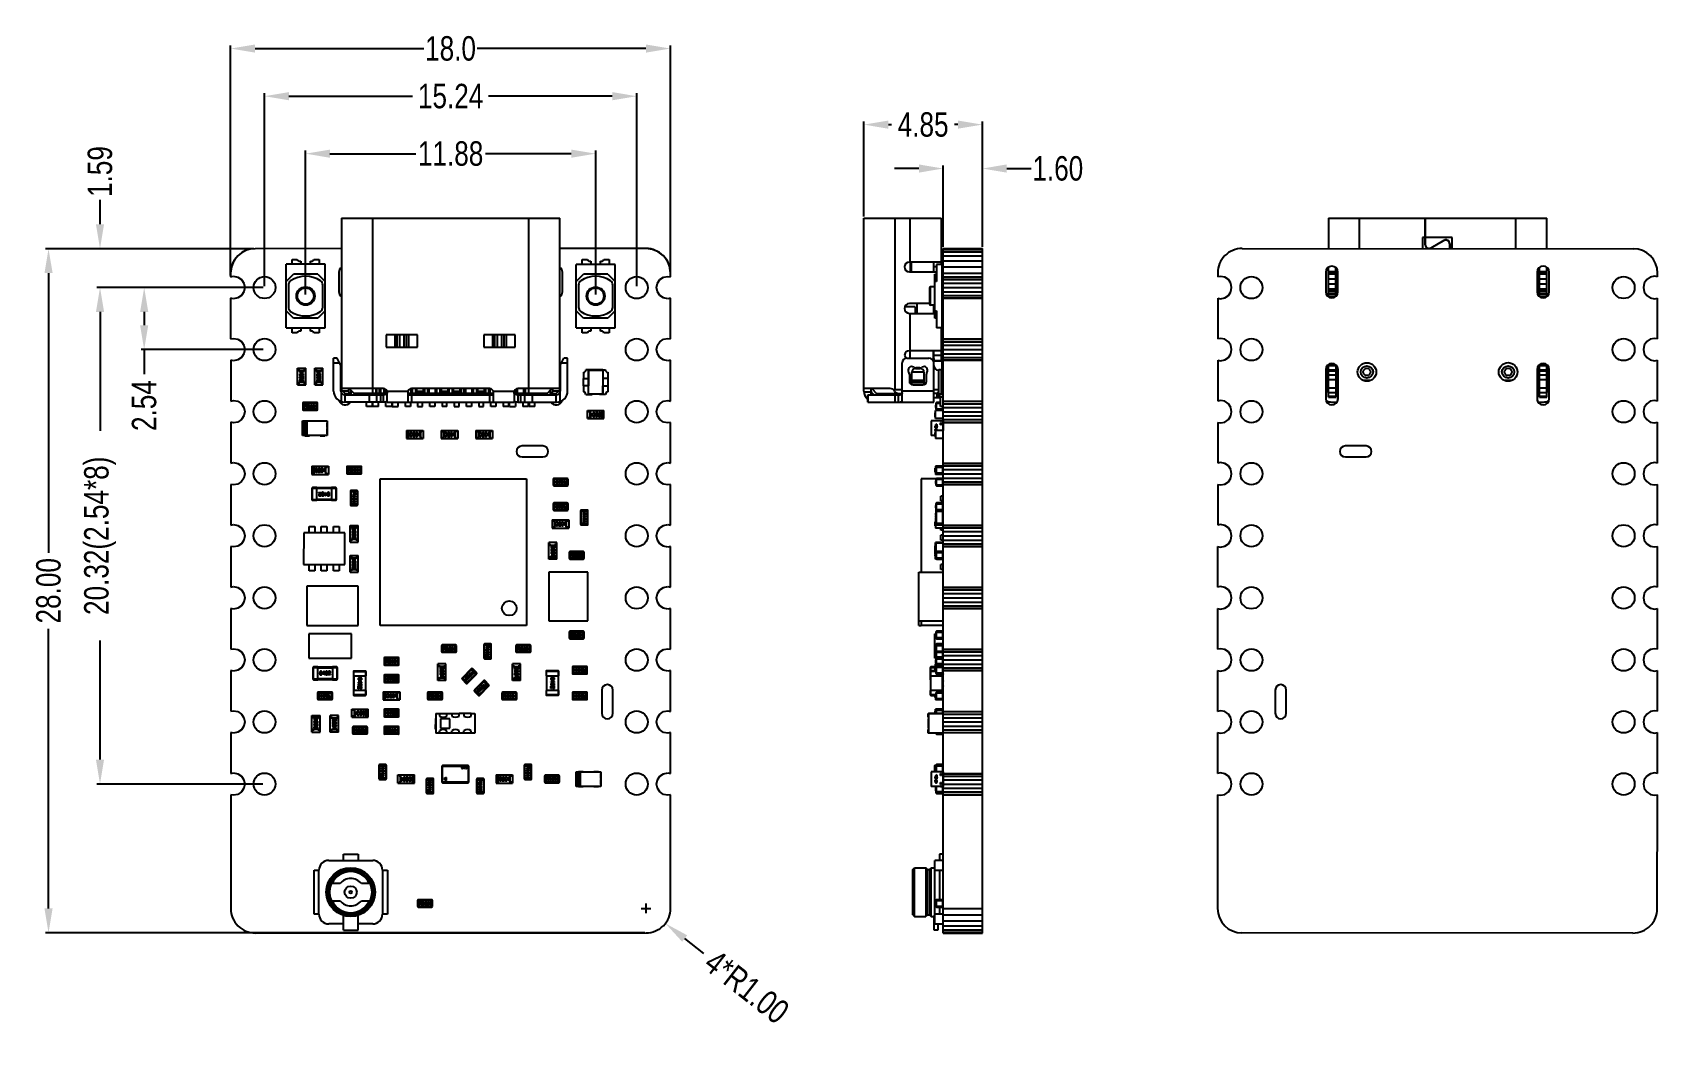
# Model space of a CAD drawing. Header units: inches. Extents: x -37.2 to 29.4, y -3.8 to 37.3.
import ezdxf

# ---------------------------------------------------------------- set-up
doc = ezdxf.new("R2010")
doc.units = ezdxf.units.IN
doc.header["$LTSCALE"] = 1.21
doc.header["$MEASUREMENT"] = 0
doc.header["$PDMODE"] = 3
doc.header["$PDSIZE"] = 0.3125
doc.layers.get('0').update_dxf_attribs({"linetype": 'CONTINUOUS'})
doc.layers.get('Defpoints').update_dxf_attribs({"linetype": 'CONTINUOUS'})
for name, color, linetype in [('COLOR12', 7, 'CONTINUOUS'), ('DIM', 3, 'CONTINUOUS'), ('DIPLEXER-SMD_6P-L1_6-W0_8_LFD_1', 7, 'CONTINUOUS')]:
    doc.layers.add(name, color=color, linetype=linetype)
doc.styles.get("Standard").update_dxf_attribs({"font": 'txt', "width": 0.8})
doc.dimstyles.get("Standard").update_dxf_attribs({"dimtxt": 0.15625, "dimasz": 0.1875, "dimexe": 0.125, "dimexo": 0.0625, "dimgap": 0.09, "dimtad": 0, "dimtih": 1, "dimtoh": 1, "dimzin": 4, "dimdsep": 46, "dimtxsty": 'STANDARD', "dimblk": '_FILLED', "dimblk1": '_FILLED', "dimblk2": '_FILLED', "dimcen": 0.09, "dimazin": 1, "dimtp": 0.01, "dimtm": 0.01, "dimtfac": 1, "dimtofl": 0, "dimtmove": 0, "dimatfit": 3, "dimldrblk": '_FILLED', "dimfxl": 1, "dimtolj": 1, "dimtzin": 4, "dimarcsym": 0})

msp = doc.modelspace()

# ---------------------------------------------------------------- blocks, each defined once
blk = doc.blocks.new('_FILLED')
at = {"color": 0, "linetype": 'ByBlock'}
blk.add_solid([(0, 0), (-1, 0.167), (-1, -0.167)], dxfattribs=at)
blk = doc.blocks.new('*D1')
at = {"layer": 'Defpoints', "color": 0}
for p in [(-34.388, 28.448), (-28.03, 28.448), (-27.65, 26.858)]:
    blk.add_point(p, dxfattribs=at)
at = {"layer": 'DIM', "color": 0, "lineweight": -2}
for p, q in [((-34.388, 29.448), (-34.388, 30.448)), ((-28.092, 28.448), (-34.513, 28.448)), ((-27.712, 26.858), (-34.513, 26.858)), ((-34.388, 25.858), (-34.388, 24.858))]:
    blk.add_line(p, q, dxfattribs=at)
for p, rotation in [((-34.388, 28.448), 270), ((-34.388, 26.858), 90)]:
    blk.add_blockref('_FILLED', p, dxfattribs=dict(at, rotation=rotation))
at = {"layer": 'DIM', "color": 0, "insert": (-34.388, 31.605), "char_height": 1, "attachment_point": 5, "rotation": 90}
blk.add_mtext('\\A1;1.59', dxfattribs=at)
blk = doc.blocks.new('*D2')
at = {"layer": 'Defpoints', "color": 0}
for p in [(-27.65, 26.858), (-32.579, 24.318), (-27.65, 24.318)]:
    blk.add_point(p, dxfattribs=at)
at = {"layer": 'DIM', "color": 0, "lineweight": -2}
for p, q in [((-27.712, 26.858), (-32.704, 26.858)), ((-32.579, 25.858), (-32.579, 25.318)), ((-27.712, 24.318), (-32.704, 24.318)), ((-32.579, 24.318), (-32.579, 23.318))]:
    blk.add_line(p, q, dxfattribs=at)
for p, rotation in [((-32.579, 26.858), 90), ((-32.579, 24.318), 270)]:
    blk.add_blockref('_FILLED', p, dxfattribs=dict(at, rotation=rotation))
at = {"layer": 'DIM', "color": 0, "insert": (-32.579, 22.028), "char_height": 1, "attachment_point": 5, "rotation": 90}
blk.add_mtext('\\A1;2.54', dxfattribs=at)
blk = doc.blocks.new('*D3')
at = {"layer": 'Defpoints', "color": 0}
for p in [(-27.65, 26.858), (-34.388, 6.538), (-27.651, 6.538)]:
    blk.add_point(p, dxfattribs=at)
at = {"layer": 'DIM', "color": 0, "lineweight": -2}
for p, q in [((-27.712, 26.858), (-34.513, 26.858)), ((-34.388, 25.858), (-34.388, 20.988)), ((-34.388, 7.538), (-34.388, 12.408)), ((-27.714, 6.538), (-34.513, 6.538))]:
    blk.add_line(p, q, dxfattribs=at)
for p, rotation in [((-34.388, 26.858), 90), ((-34.388, 6.538), 270)]:
    blk.add_blockref('_FILLED', p, dxfattribs=dict(at, rotation=rotation))
at = {"layer": 'DIM', "color": 0, "insert": (-34.388, 16.698), "char_height": 1, "attachment_point": 5, "rotation": 90}
blk.add_mtext('\\A1;20.32(2.54*8)', dxfattribs=at)
blk = doc.blocks.new('*D5')
at = {"layer": 'Defpoints', "color": 0}
for p in [(-36.496, 28.448), (-28.03, 28.448), (-12.022, 0.447)]:
    blk.add_point(p, dxfattribs=at)
at = {"layer": 'DIM', "color": 0, "lineweight": -2}
for p, q in [((-28.092, 28.448), (-36.621, 28.448)), ((-36.496, 27.448), (-36.496, 16.004)), ((-36.496, 1.447), (-36.496, 12.891)), ((-12.084, 0.447), (-36.621, 0.447))]:
    blk.add_line(p, q, dxfattribs=at)
for p, rotation in [((-36.496, 28.448), 90), ((-36.496, 0.447), 270)]:
    blk.add_blockref('_FILLED', p, dxfattribs=dict(at, rotation=rotation))
at = {"layer": 'DIM', "color": 0, "insert": (-36.496, 14.448), "char_height": 1, "attachment_point": 5, "rotation": 90}
blk.add_mtext('\\A1;28.00', dxfattribs=at)
blk = doc.blocks.new('*D6')
at = {"layer": 'Defpoints', "color": 0}
for p in [(-12.41, 34.689), (-27.65, 26.858), (-12.41, 26.857)]:
    blk.add_point(p, dxfattribs=at)
at = {"layer": 'DIM', "color": 0, "lineweight": -2}
for p, q in [((-27.65, 26.921), (-27.65, 34.814)), ((-26.65, 34.689), (-21.586, 34.689)), ((-13.41, 34.689), (-18.473, 34.689)), ((-12.41, 26.92), (-12.41, 34.814))]:
    blk.add_line(p, q, dxfattribs=at)
at = {"layer": 'DIM', "color": 0, "lineweight": -2, "rotation": 180}
blk.add_blockref('_FILLED', (-27.65, 34.689), dxfattribs=at)
at = {"layer": 'DIM', "color": 0, "lineweight": -2}
blk.add_blockref('_FILLED', (-12.41, 34.689), dxfattribs=at)
at = {"layer": 'DIM', "color": 0, "insert": (-20.03, 34.689), "char_height": 1, "attachment_point": 5}
blk.add_mtext('\\A1;15.24', dxfattribs=at)
blk = doc.blocks.new('*D7')
at = {"layer": 'Defpoints', "color": 0}
for p in [(-25.97, 32.337), (-25.97, 26.508), (-14.09, 26.507)]:
    blk.add_point(p, dxfattribs=at)
at = {"layer": 'DIM', "color": 0, "lineweight": -2}
for p, q in [((-25.97, 26.571), (-25.97, 32.462)), ((-24.97, 32.337), (-21.453, 32.337)), ((-15.09, 32.337), (-18.607, 32.337)), ((-14.09, 26.57), (-14.09, 32.462))]:
    blk.add_line(p, q, dxfattribs=at)
at = {"layer": 'DIM', "color": 0, "lineweight": -2, "rotation": 180}
blk.add_blockref('_FILLED', (-25.97, 32.337), dxfattribs=at)
at = {"layer": 'DIM', "color": 0, "lineweight": -2}
blk.add_blockref('_FILLED', (-14.09, 32.337), dxfattribs=at)
at = {"layer": 'DIM', "color": 0, "insert": (-20.03, 32.337), "char_height": 1, "attachment_point": 5}
blk.add_mtext('\\A1;11.88', dxfattribs=at)
blk = doc.blocks.new('*D8')
at = {"layer": 'Defpoints', "color": 0}
for p in [(-11.03, 36.639), (-29.038, 27.294), (-11.03, 27.294)]:
    blk.add_point(p, dxfattribs=at)
at = {"layer": 'DIM', "color": 0, "lineweight": -2}
for p, q in [((-29.038, 27.356), (-29.038, 36.764)), ((-28.038, 36.639), (-21.124, 36.639)), ((-12.03, 36.639), (-18.944, 36.639)), ((-11.03, 27.357), (-11.03, 36.764))]:
    blk.add_line(p, q, dxfattribs=at)
at = {"layer": 'DIM', "color": 0, "lineweight": -2, "rotation": 180}
blk.add_blockref('_FILLED', (-29.038, 36.639), dxfattribs=at)
at = {"layer": 'DIM', "color": 0, "lineweight": -2}
blk.add_blockref('_FILLED', (-11.03, 36.639), dxfattribs=at)
at = {"layer": 'DIM', "color": 0, "insert": (-20.034, 36.639), "char_height": 1, "attachment_point": 5}
blk.add_mtext('\\A1;18.0', dxfattribs=at)
blk = doc.blocks.new('*D9')
at = {"layer": 'Defpoints', "color": 0}
for p in [(1.744, 31.729), (0.144, 28.456), (1.744, 28.456)]:
    blk.add_point(p, dxfattribs=at)
at = {"layer": 'DIM', "color": 0, "lineweight": -2}
for p, q in [((-0.856, 31.729), (-1.856, 31.729)), ((0.144, 28.518), (0.144, 31.854)), ((1.744, 28.518), (1.744, 31.854)), ((2.744, 31.729), (3.744, 31.729))]:
    blk.add_line(p, q, dxfattribs=at)
blk.add_blockref('_FILLED', (0.144, 31.729), dxfattribs=at)
at = {"layer": 'DIM', "color": 0, "lineweight": -2, "rotation": 180}
blk.add_blockref('_FILLED', (1.744, 31.729), dxfattribs=at)
at = {"layer": 'DIM', "color": 0, "insert": (4.834, 31.729), "char_height": 1, "attachment_point": 5}
blk.add_mtext('\\A1;1.60', dxfattribs=at)
blk = doc.blocks.new('*D10')
at = {"layer": 'Defpoints', "color": 0}
for p in [(-3.106, 33.526), (-3.106, 29.702), (1.744, 28.456)]:
    blk.add_point(p, dxfattribs=at)
at = {"layer": 'DIM', "color": 0, "lineweight": -2}
for p, q in [((-3.106, 29.765), (-3.106, 33.651)), ((-2.106, 33.526), (-1.971, 33.526)), ((0.744, 33.526), (0.609, 33.526)), ((1.744, 28.518), (1.744, 33.651))]:
    blk.add_line(p, q, dxfattribs=at)
at = {"layer": 'DIM', "color": 0, "lineweight": -2, "rotation": 180}
blk.add_blockref('_FILLED', (-3.106, 33.526), dxfattribs=at)
at = {"layer": 'DIM', "color": 0, "lineweight": -2}
blk.add_blockref('_FILLED', (1.744, 33.526), dxfattribs=at)
at = {"layer": 'DIM', "color": 0, "insert": (-0.681, 33.526), "char_height": 1, "attachment_point": 5}
blk.add_mtext('\\A1;4.85', dxfattribs=at)
blk = doc.blocks.new('*D12')
at = {"layer": 'Defpoints', "color": 0}
for p in [(-12.023, 1.447), (-11.235, 0.832)]:
    blk.add_point(p, dxfattribs=at)
at = {"layer": 'DIM', "color": 0, "lineweight": -2}
for p, q in [((-12.221, 1.447), (-11.825, 1.447)), ((-12.023, 1.249), (-12.023, 1.645)), ((-9.658, -0.398), (-10.446, 0.217))]:
    blk.add_line(p, q, dxfattribs=at)
at = {"layer": 'DIM', "color": 0, "lineweight": -2, "rotation": 142.0320123318451}
blk.add_blockref('_FILLED', (-11.235, 0.832), dxfattribs=at)
at = {"layer": 'DIM', "color": 0, "insert": (-7.905, -1.766), "char_height": 1, "attachment_point": 5, "rotation": 322.03201}
blk.add_mtext('\\A1;4*R1.00', dxfattribs=at)

# ---------------------------------------------------------------- dimensions: what is measured, and where the dimension line sits
at = {"layer": 'DIM'}
for base, p1, p2, override, picture, middle in [((-11.03, 36.639), (-29.038, 27.294), (-11.03, 27.294), {"dimtxt": 1, "dimasz": 1, "dimtih": 0, "dimtoh": 0, "dimdec": 1, "dimzin": 0, "dimcen": 0.198, "dimadec": 0, "dimazin": 0, "dimtp": 0, "dimtm": 0, "dimtdec": 4, "dimtzin": 0}, '*D8', (-20.034, 36.639)), ((-12.41, 34.689), (-27.65, 26.858), (-12.41, 26.857), {"dimtxt": 1, "dimasz": 1, "dimtih": 0, "dimtoh": 0, "dimzin": 0, "dimcen": 0.198, "dimadec": 0, "dimazin": 0, "dimtp": 0, "dimtm": 0, "dimtdec": 4, "dimtzin": 0}, '*D6', (-20.03, 34.689)), ((-3.106, 33.526), (1.744, 28.456), (-3.106, 29.702), {"dimtxt": 1, "dimasz": 1, "dimtih": 0, "dimtoh": 0, "dimzin": 0, "dimcen": 0.198, "dimadec": 0, "dimazin": 0, "dimtp": 0, "dimtm": 0, "dimtdec": 4, "dimtzin": 0}, '*D10', (-0.681, 33.526)), ((-25.97, 32.337), (-14.09, 26.507), (-25.97, 26.508), {"dimtxt": 1, "dimasz": 1, "dimtih": 0, "dimtoh": 0, "dimzin": 0, "dimcen": 0.198, "dimadec": 0, "dimazin": 0, "dimtp": 0, "dimtm": 0, "dimtdec": 4, "dimtzin": 0}, '*D7', (-20.03, 32.337)), ((1.744, 31.729), (0.144, 28.456), (1.744, 28.456), {"dimtxt": 1, "dimasz": 1, "dimtih": 0, "dimtoh": 0, "dimzin": 0, "dimcen": 0.198, "dimadec": 0, "dimazin": 0, "dimtp": 0, "dimtm": 0, "dimtdec": 4, "dimtzin": 0}, '*D9', (4.834, 31.729))]:
    dim = msp.add_linear_dim(base=base, p1=p1, p2=p2, dimstyle='STANDARD', override=override, dxfattribs=at)
    dim.commit()
    dim.dimension.update_dxf_attribs({"geometry": picture, "text_midpoint": middle})
for base, p1, p2, override, picture, middle in [((-34.388, 28.448), (-27.65, 26.858), (-28.03, 28.448), {"dimtxt": 1, "dimasz": 1, "dimtih": 0, "dimtoh": 0, "dimzin": 0, "dimcen": 0.198, "dimadec": 0, "dimazin": 0, "dimtp": 0, "dimtm": 0, "dimtdec": 4, "dimtzin": 0}, '*D1', (-34.388, 31.605)), ((-36.496, 28.448), (-12.022, 0.447), (-28.03, 28.448), {"dimtxt": 1, "dimasz": 1, "dimtih": 0, "dimtoh": 0, "dimzin": 0, "dimcen": 0.198, "dimadec": 0, "dimazin": 0, "dimtp": 0, "dimtm": 0, "dimtdec": 4, "dimtzin": 0}, '*D5', (-36.496, 14.448)), ((-34.388, 6.538), (-27.65, 26.858), (-27.651, 6.538), {"dimtxt": 1, "dimasz": 1, "dimtih": 0, "dimtoh": 0, "dimzin": 0, "dimpost": '(2.54*8)', "dimcen": 0.198, "dimadec": 0, "dimazin": 0, "dimtp": 0, "dimtm": 0, "dimtdec": 4, "dimtzin": 0}, '*D3', (-34.388, 16.698)), ((-32.579, 24.318), (-27.65, 26.858), (-27.65, 24.318), {"dimtxt": 1, "dimasz": 1, "dimtih": 0, "dimtoh": 0, "dimzin": 0, "dimcen": 0.198, "dimadec": 0, "dimazin": 0, "dimtp": 0, "dimtm": 0, "dimtdec": 4, "dimtzin": 0}, '*D2', (-32.579, 22.028))]:
    dim = msp.add_linear_dim(base=base, p1=p1, p2=p2, angle=90, dimstyle='STANDARD', override=override, dxfattribs=at)
    dim.commit()
    dim.dimension.update_dxf_attribs({"geometry": picture, "text_midpoint": middle})
dim = msp.add_radius_dim(center=(-12.023, 1.447), mpoint=(-11.235, 0.832), dimstyle='STANDARD', override={"dimtxt": 1, "dimasz": 1, "dimtih": 0, "dimtoh": 0, "dimzin": 0, "dimpost": '4*R<>', "dimcen": 0.198, "dimadec": 0, "dimazin": 0, "dimtp": 0, "dimtm": 0, "dimtdec": 4, "dimtzin": 0}, dxfattribs=at)
dim.commit()
dim.dimension.update_dxf_attribs({"geometry": '*D12', "text_midpoint": (-9.796, -0.291), "dimtype": 164})

# ---------------------------------------------------------------- linework, layer by layer
at = {"color": 7, "linetype": 'Continuous'}
for p, q in [((-24.5, 29.702), (-24.5, 22.672)), ((-24.5, 29.702), (-15.56, 29.702)), ((-23.22, 22.522), (-23.22, 29.702)), ((-16.84, 29.702), (-16.84, 22.522)), ((-15.56, 22.672), (-15.56, 29.702)), ((-3.106, 22.622), (-3.106, 29.702)), ((-3.106, 29.702), (0.054, 29.702)), ((-1.826, 22.672), (-1.826, 29.702)), ((-1.226, 29.702), (-1.226, 27.902)), ((0.054, 29.702), (0.054, 27.807)), ((15.913, 29.702), (15.913, 28.454)), ((15.913, 29.702), (24.853, 29.702)), ((17.193, 28.454), (17.193, 29.702)), ((19.873, 29.702), (19.873, 28.611)), ((19.883, 29.602), (19.873, 29.602)), ((19.883, 29.372), (19.873, 29.372)), ((19.873, 29.287), (19.883, 29.287)), ((19.883, 28.611), (19.883, 29.702)), ((23.573, 29.702), (23.573, 28.451)), ((24.853, 28.45), (24.853, 29.702)), ((19.773, 28.911), (19.773, 28.452)), ((19.873, 28.911), (19.773, 28.911)), ((20.983, 28.911), (19.883, 28.911)), ((20.107, 28.481), (20.643, 28.789)), ((20.648, 28.781), (20.112, 28.473)), ((20.873, 28.651), (20.873, 28.452)), ((20.883, 28.651), (20.883, 28.452)), ((20.983, 28.452), (20.983, 28.911)), ((-28.903, 27.953), (-29.004, 27.71)), ((-28.743, 28.162), (-28.903, 27.953)), ((-28.534, 28.322), (-28.743, 28.162)), ((-28.291, 28.423), (-28.534, 28.322)), ((-28.03, 28.448), (-28.291, 28.423)), ((-24.5, 28.45), (-28.039, 28.448)), ((-26.52, 27.808), (-26.52, 28.008)), ((-26.52, 28.008), (-26.308, 28.008)), ((-25.632, 28.008), (-25.42, 28.008)), ((-25.42, 28.008), (-25.42, 27.808)), ((-12.03, 28.456), (-15.56, 28.454)), ((-14.64, 27.807), (-14.64, 28.007)), ((-14.64, 28.007), (-14.428, 28.007)), ((-13.752, 28.007), (-13.54, 28.007)), ((-13.54, 28.007), (-13.54, 27.807)), ((-11.769, 28.421), (-12.03, 28.456)), ((-11.525, 28.321), (-11.769, 28.421)), ((-11.316, 28.16), (-11.525, 28.321)), ((-11.156, 27.951), (-11.316, 28.16)), ((-11.055, 27.708), (-11.156, 27.951)), ((0.104, 28.008), (0.054, 28.008)), ((0.104, 28.007), (0.054, 28.007)), ((0.104, 28.008), (0.104, 28.007)), ((0.104, 27.396), (0.104, 28.007)), ((0.144, 0.44), (0.144, 28.456)), ((0.144, 28.456), (1.744, 28.456)), ((0.144, 28.421), (1.744, 28.421)), ((0.144, 28.321), (1.744, 28.321)), ((0.144, 28.16), (1.744, 28.16)), ((0.144, 27.951), (1.744, 27.951)), ((1.744, 0.44), (1.744, 28.456)), ((12.383, 28.456), (28.391, 28.448)), ((-29.004, 27.71), (-29.038, 27.449)), ((-29.038, 27.448), (-29.038, 27.294)), ((-29.038, 27.294), (-28.92, 27.317)), ((-28.92, 27.317), (-28.744, 27.282)), ((-26.77, 25.208), (-26.77, 27.808)), ((-25.17, 27.808), (-26.77, 27.808)), ((-26.77, 27.108), (-26.47, 27.408)), ((-25.47, 27.408), (-26.47, 27.408)), ((-26.249, 27.943), (-26.17, 27.943)), ((-26.17, 27.943), (-26.17, 27.808)), ((-25.77, 27.808), (-25.77, 27.943)), ((-25.77, 27.943), (-25.691, 27.943)), ((-25.47, 27.408), (-25.17, 27.108)), ((-25.17, 25.208), (-25.17, 27.808)), ((-24.605, 27.483), (-24.605, 26.683)), ((-15.455, 26.682), (-15.455, 27.482)), ((-14.89, 25.207), (-14.89, 27.807)), ((-13.29, 27.807), (-14.89, 27.807)), ((-14.89, 27.107), (-14.59, 27.407)), ((-13.59, 27.407), (-14.59, 27.407)), ((-14.369, 27.942), (-14.29, 27.942)), ((-14.29, 27.942), (-14.29, 27.807)), ((-13.89, 27.807), (-13.89, 27.942)), ((-13.89, 27.942), (-13.811, 27.942)), ((-13.59, 27.407), (-13.29, 27.107)), ((-13.29, 25.207), (-13.29, 27.807)), ((-11.315, 27.281), (-11.14, 27.316)), ((-11.14, 27.316), (-11.03, 27.294)), ((-11.03, 27.447), (-11.055, 27.708)), ((-11.03, 27.294), (-11.03, 27.456)), ((0.054, 27.902), (-1.246, 27.902)), ((-1.246, 27.502), (-0.136, 27.502)), ((-1.215, 27.902), (-1.215, 27.502)), ((-1.176, 27.902), (-1.176, 27.502)), ((-0.246, 27.502), (-0.246, 27.902)), ((-0.136, 27.702), (-0.246, 27.702)), ((-0.206, 25.607), (-0.206, 27.407)), ((-0.206, 27.407), (-0.136, 27.407)), ((-0.136, 27.807), (-0.136, 27.107)), ((0.094, 27.807), (-0.136, 27.807)), ((0.094, 25.207), (0.094, 27.807)), ((0.104, 27.647), (0.094, 27.647)), ((0.104, 27.615), (0.094, 27.615)), ((0.104, 27.396), (0.094, 27.396)), ((0.104, 27.502), (0.144, 27.502)), ((0.134, 27.409), (0.104, 27.409)), ((0.134, 26.634), (0.134, 27.409)), ((0.134, 27.296), (0.144, 27.296)), ((0.144, 27.708), (1.744, 27.708)), ((0.144, 27.447), (1.744, 27.447)), ((0.144, 27.294), (1.744, 27.294)), ((11.382, 27.456), (11.382, 27.294)), ((11.492, 27.316), (11.382, 27.294)), ((11.668, 27.281), (11.492, 27.316)), ((15.807, 27.482), (15.807, 26.682)), ((15.913, 26.482), (15.913, 27.682)), ((16.213, 27.502), (15.913, 27.502)), ((15.913, 27.489), (16.213, 27.489)), ((16.213, 27.401), (15.913, 27.401)), ((16.213, 26.491), (16.213, 27.673)), ((16.307, 26.682), (16.307, 27.482)), ((24.457, 27.483), (24.457, 26.683)), ((24.553, 26.491), (24.553, 27.674)), ((24.853, 27.502), (24.553, 27.502)), ((24.553, 27.489), (24.853, 27.489)), ((24.853, 27.401), (24.553, 27.401)), ((24.853, 26.483), (24.853, 27.682)), ((24.957, 26.683), (24.957, 27.483)), ((29.272, 27.317), (29.097, 27.282)), ((29.391, 27.294), (29.272, 27.317)), ((29.391, 27.294), (29.391, 27.448)), ((-28.744, 27.282), (-28.595, 27.183)), ((-28.595, 27.183), (-28.496, 27.034)), ((-28.496, 26.683), (-28.595, 26.534)), ((-28.496, 27.034), (-28.461, 26.858)), ((-28.461, 26.858), (-28.496, 26.683)), ((-26.67, 26.968), (-26.67, 26.049)), ((-25.27, 26.049), (-25.27, 26.968)), ((-14.79, 26.967), (-14.79, 26.048)), ((-13.39, 26.048), (-13.39, 26.967)), ((-11.599, 26.857), (-11.564, 27.033)), ((-11.564, 26.682), (-11.599, 26.857)), ((-11.564, 27.033), (-11.464, 27.182)), ((-11.464, 26.533), (-11.564, 26.682)), ((-11.464, 27.182), (-11.315, 27.281)), ((-0.416, 26.841), (-0.416, 26.174)), ((-0.374, 26.132), (-0.374, 26.882)), ((-0.206, 26.882), (-0.374, 26.882)), ((-0.136, 27.107), (-0.206, 27.107)), ((0.094, 27.209), (0.134, 27.209)), ((0.094, 26.634), (0.134, 26.634)), ((0.134, 27.221), (0.144, 27.221)), ((0.134, 27.204), (0.144, 27.204)), ((0.134, 27.202), (0.144, 27.202)), ((0.134, 27.198), (0.144, 27.198)), ((0.134, 27.189), (0.144, 27.189)), ((0.134, 27.181), (0.144, 27.181)), ((0.134, 27.171), (0.144, 27.171)), ((0.134, 27.152), (0.144, 27.152)), ((0.134, 27.141), (0.144, 27.141)), ((0.134, 27.133), (0.144, 27.133)), ((0.134, 27.125), (0.144, 27.125)), ((0.134, 27.123), (0.144, 27.123)), ((0.134, 27.106), (0.144, 27.106)), ((0.134, 27.031), (0.144, 27.031)), ((0.134, 27.014), (0.144, 27.014)), ((0.134, 26.964), (0.144, 26.964)), ((0.134, 26.954), (0.144, 26.954)), ((0.134, 26.946), (0.144, 26.946)), ((0.134, 26.937), (0.144, 26.937)), ((0.134, 26.933), (0.144, 26.933)), ((0.134, 26.931), (0.144, 26.931)), ((0.134, 26.914), (0.144, 26.914)), ((0.134, 26.902), (0.144, 26.902)), ((0.134, 26.893), (0.144, 26.893)), ((0.134, 26.852), (0.144, 26.852)), ((0.134, 26.843), (0.144, 26.843)), ((0.134, 26.831), (0.144, 26.831)), ((0.144, 27.281), (1.744, 27.281)), ((0.144, 27.182), (1.744, 27.182)), ((0.144, 27.033), (1.744, 27.033)), ((0.144, 26.857), (1.744, 26.857)), ((0.144, 26.682), (1.744, 26.682)), ((11.817, 27.182), (11.668, 27.281)), ((11.916, 27.033), (11.817, 27.182)), ((11.817, 26.533), (11.916, 26.682)), ((11.951, 26.857), (11.916, 27.033)), ((11.916, 26.682), (11.951, 26.857)), ((15.913, 27.213), (16.213, 27.213)), ((16.213, 26.991), (15.913, 26.991)), ((15.913, 26.803), (16.213, 26.803)), ((16.213, 26.715), (15.913, 26.715)), ((15.913, 26.702), (16.213, 26.702)), ((24.553, 27.213), (24.853, 27.213)), ((24.853, 26.991), (24.553, 26.991)), ((24.553, 26.803), (24.853, 26.803)), ((24.853, 26.715), (24.553, 26.715)), ((24.553, 26.702), (24.853, 26.702)), ((28.848, 27.034), (28.814, 26.858)), ((28.814, 26.858), (28.848, 26.683)), ((28.948, 27.183), (28.848, 27.034)), ((28.848, 26.683), (28.948, 26.534)), ((29.097, 27.282), (28.948, 27.183)), ((-29.038, 26.423), (-29.038, 24.754)), ((-28.92, 26.4), (-29.038, 26.423)), ((-28.744, 26.435), (-28.92, 26.4)), ((-28.595, 26.534), (-28.744, 26.435)), ((-11.315, 26.433), (-11.464, 26.533)), ((-11.14, 26.398), (-11.315, 26.433)), ((-11.029, 26.42), (-11.14, 26.398)), ((-11.029, 24.754), (-11.029, 26.42)), ((-1.001, 26.062), (-1.434, 26.062)), ((-1.376, 26.151), (-1.376, 26.062)), ((-0.416, 26.202), (-1.246, 26.202)), ((-1.001, 26.062), (-1.001, 25.802)), ((-0.926, 25.802), (-0.926, 26.202)), ((-0.206, 26.132), (-0.374, 26.132)), ((-0.246, 25.802), (-0.246, 26.132)), ((-0.206, 26.092), (-0.246, 26.052)), ((-0.246, 26.002), (-0.206, 26.002)), ((0.094, 26.381), (0.134, 26.381)), ((0.134, 25.606), (0.134, 26.381)), ((0.144, 26.533), (1.744, 26.533)), ((0.144, 26.433), (1.744, 26.433)), ((0.144, 26.42), (1.744, 26.42)), ((11.382, 26.42), (11.382, 24.754)), ((11.382, 26.42), (11.492, 26.398)), ((11.492, 26.398), (11.668, 26.433)), ((11.668, 26.433), (11.817, 26.533)), ((16.213, 26.592), (15.913, 26.592)), ((15.913, 26.502), (16.213, 26.502)), ((24.853, 26.592), (24.553, 26.592)), ((24.553, 26.502), (24.853, 26.502)), ((28.948, 26.534), (29.097, 26.435)), ((29.097, 26.435), (29.272, 26.4)), ((29.272, 26.4), (29.391, 26.423)), ((29.39, 24.754), (29.391, 26.423)), ((-26.47, 25.608), (-26.77, 25.908)), ((-25.47, 25.608), (-26.47, 25.608)), ((-25.17, 25.908), (-25.47, 25.608)), ((-14.59, 25.607), (-14.89, 25.907)), ((-13.59, 25.607), (-14.59, 25.607)), ((-13.29, 25.907), (-13.59, 25.607)), ((-1.246, 25.802), (-0.206, 25.802)), ((-1.226, 25.802), (-1.226, 23.972)), ((-0.206, 25.907), (-0.136, 25.907)), ((-0.136, 25.607), (-0.206, 25.607)), ((-0.136, 25.907), (-0.136, 25.207)), ((0.134, 25.806), (0.094, 25.806)), ((0.094, 25.619), (0.104, 25.619)), ((0.104, 25.4), (0.094, 25.4)), ((0.104, 25.368), (0.094, 25.368)), ((0.104, 25.007), (0.104, 25.619)), ((0.104, 25.606), (0.134, 25.606)), ((-29.038, 24.754), (-28.92, 24.777)), ((-28.92, 24.777), (-28.744, 24.742)), ((-28.744, 24.742), (-28.596, 24.643)), ((-28.596, 24.643), (-28.496, 24.494)), ((-26.77, 25.208), (-25.17, 25.208)), ((-26.52, 25.008), (-26.52, 25.208)), ((-26.308, 25.008), (-26.52, 25.008)), ((-26.17, 25.074), (-26.249, 25.074)), ((-26.17, 25.208), (-26.17, 25.074)), ((-25.77, 25.074), (-25.77, 25.208)), ((-25.691, 25.074), (-25.77, 25.074)), ((-25.42, 25.008), (-25.632, 25.008)), ((-25.42, 25.208), (-25.42, 25.008)), ((-22.67, 24.922), (-22.67, 24.422)), ((-21.39, 24.922), (-22.67, 24.922)), ((-22.304, 24.422), (-22.304, 24.922)), ((-22.216, 24.422), (-22.216, 24.922)), ((-22.124, 24.922), (-22.124, 24.422)), ((-21.936, 24.422), (-21.936, 24.922)), ((-21.845, 24.922), (-21.845, 24.422)), ((-21.756, 24.922), (-21.756, 24.422)), ((-21.39, 24.422), (-21.39, 24.922)), ((-18.67, 24.922), (-18.67, 24.422)), ((-17.39, 24.922), (-18.67, 24.922)), ((-18.304, 24.422), (-18.304, 24.922)), ((-18.216, 24.422), (-18.216, 24.922)), ((-18.124, 24.922), (-18.124, 24.422)), ((-17.936, 24.422), (-17.936, 24.922)), ((-17.845, 24.922), (-17.845, 24.422)), ((-17.756, 24.922), (-17.756, 24.422)), ((-17.39, 24.422), (-17.39, 24.922)), ((-14.89, 25.207), (-13.29, 25.207)), ((-14.64, 25.007), (-14.64, 25.207)), ((-14.428, 25.007), (-14.64, 25.007)), ((-14.29, 25.073), (-14.369, 25.073)), ((-14.29, 25.207), (-14.29, 25.073)), ((-13.89, 25.073), (-13.89, 25.207)), ((-13.811, 25.073), (-13.89, 25.073)), ((-13.54, 25.007), (-13.752, 25.007)), ((-13.54, 25.207), (-13.54, 25.007)), ((-11.564, 24.493), (-11.464, 24.642)), ((-11.464, 24.642), (-11.316, 24.741)), ((-11.316, 24.741), (-11.14, 24.776)), ((-11.14, 24.776), (-11.029, 24.754)), ((0.094, 25.207), (-0.136, 25.207)), ((0.054, 25.207), (0.054, 24.272)), ((0.104, 25.007), (0.054, 25.007)), ((0.144, 24.754), (1.744, 24.754)), ((0.144, 24.741), (1.744, 24.741)), ((0.144, 24.642), (1.744, 24.642)), ((11.493, 24.776), (11.382, 24.754)), ((11.668, 24.741), (11.493, 24.776)), ((11.817, 24.642), (11.668, 24.741)), ((11.916, 24.493), (11.817, 24.642)), ((28.948, 24.643), (28.849, 24.494)), ((29.097, 24.742), (28.948, 24.643)), ((29.273, 24.777), (29.097, 24.742)), ((29.39, 24.754), (29.273, 24.777)), ((-28.596, 23.994), (-28.744, 23.895)), ((-28.496, 24.143), (-28.596, 23.994)), ((-28.496, 24.494), (-28.461, 24.318)), ((-28.461, 24.318), (-28.496, 24.143)), ((-24.82, 22.622), (-24.82, 23.972)), ((-24.67, 23.972), (-24.82, 23.972)), ((-24.52, 23.672), (-24.67, 23.972)), ((-22.67, 24.422), (-21.39, 24.422)), ((-18.67, 24.422), (-17.39, 24.422)), ((-15.54, 23.672), (-15.39, 23.972)), ((-15.24, 23.972), (-15.39, 23.972)), ((-15.24, 22.622), (-15.24, 23.972)), ((-11.599, 24.317), (-11.564, 24.493)), ((-11.564, 24.142), (-11.599, 24.317)), ((-11.464, 23.993), (-11.564, 24.142)), ((-11.316, 23.893), (-11.464, 23.993)), ((-1.346, 23.972), (-0.446, 23.972)), ((0.039, 24.272), (-1.246, 24.272)), ((-0.266, 24.272), (-0.266, 23.856)), ((-0.246, 24.072), (-0.245, 24.137)), ((-0.246, 23.972), (-0.246, 24.072)), ((0.054, 24.072), (-0.246, 24.072)), ((-0.236, 23.925), (-0.246, 23.981)), ((0.054, 24.072), (0.054, 23.852)), ((0.144, 24.493), (1.744, 24.493)), ((0.144, 24.317), (1.744, 24.317)), ((0.144, 24.142), (1.744, 24.142)), ((0.144, 23.993), (1.744, 23.993)), ((11.668, 23.893), (11.817, 23.993)), ((11.817, 23.993), (11.916, 24.142)), ((11.951, 24.317), (11.916, 24.493)), ((11.916, 24.142), (11.951, 24.317)), ((28.849, 24.494), (28.814, 24.318)), ((28.814, 24.318), (28.849, 24.143)), ((28.849, 24.143), (28.948, 23.994)), ((28.948, 23.994), (29.097, 23.895)), ((-29.037, 23.883), (-29.037, 22.214)), ((-28.92, 23.86), (-29.037, 23.883)), ((-28.744, 23.895), (-28.92, 23.86)), ((-26.295, 22.872), (-26.295, 23.552)), ((-26.295, 23.552), (-25.965, 23.552)), ((-26.295, 23.502), (-26.245, 23.502)), ((-25.965, 23.452), (-26.295, 23.452)), ((-26.245, 23.502), (-26.245, 23.452)), ((-26.21, 23.414), (-26.21, 23.386)), ((-26.06, 23.414), (-26.21, 23.414)), ((-26.21, 23.386), (-26.195, 23.378)), ((-26.195, 23.378), (-26.195, 23.401)), ((-26.195, 23.401), (-26.06, 23.401)), ((-26.135, 23.328), (-26.097, 23.322)), ((-26.06, 23.401), (-26.06, 23.414)), ((-26.015, 23.452), (-26.015, 23.502)), ((-26.015, 23.502), (-25.965, 23.502)), ((-25.965, 22.872), (-25.965, 23.552)), ((-25.591, 22.872), (-25.591, 23.552)), ((-25.591, 23.552), (-25.261, 23.552)), ((-25.591, 23.502), (-25.541, 23.502)), ((-25.261, 23.452), (-25.591, 23.452)), ((-25.541, 23.502), (-25.541, 23.452)), ((-25.506, 23.414), (-25.506, 23.386)), ((-25.356, 23.414), (-25.506, 23.414)), ((-25.506, 23.386), (-25.491, 23.378)), ((-25.491, 23.378), (-25.491, 23.401)), ((-25.491, 23.401), (-25.356, 23.401)), ((-25.431, 23.328), (-25.394, 23.322)), ((-25.356, 23.401), (-25.356, 23.414)), ((-25.311, 23.452), (-25.311, 23.502)), ((-25.311, 23.502), (-25.261, 23.502)), ((-25.261, 22.872), (-25.261, 23.552)), ((-24.82, 23.772), (-24.57, 23.772)), ((-24.52, 22.622), (-24.52, 23.672)), ((-24.5, 23.542), (-24.52, 23.542)), ((-24.52, 23.392), (-24.5, 23.392)), ((-15.54, 23.542), (-15.56, 23.542)), ((-15.56, 23.392), (-15.54, 23.392)), ((-15.54, 23.672), (-15.54, 22.622)), ((-15.49, 23.772), (-15.24, 23.772)), ((-14.59, 23.388), (-14.59, 23.138)), ((-14.241, 23.487), (-14.49, 23.487)), ((-14.389, 23.486), (-14.389, 23.138)), ((-14.389, 23.486), (-14.241, 23.486)), ((-14.389, 23.486), (-14.379, 23.476)), ((-14.379, 22.499), (-14.379, 23.476)), ((-14.379, 23.476), (-13.801, 23.476)), ((-14.241, 23.486), (-14.241, 23.487)), ((-14.195, 23.486), (-14.241, 23.486)), ((-14.195, 23.483), (-14.195, 23.493)), ((-14.195, 23.493), (-14.192, 23.493)), ((-14.188, 23.491), (-14.195, 23.493)), ((-14.188, 23.481), (-14.195, 23.483)), ((-14.192, 23.493), (-14.19, 23.493)), ((-14.19, 23.493), (-14.182, 23.493)), ((-14.19, 23.492), (-14.183, 23.492)), ((-14.186, 23.492), (-14.19, 23.492)), ((-14.188, 23.491), (-14.188, 23.481)), ((-14.185, 23.491), (-14.188, 23.491)), ((-14.185, 23.481), (-14.188, 23.481)), ((-14.186, 23.492), (-14.186, 23.492)), ((-14.183, 23.492), (-14.186, 23.492)), ((-14.177, 23.493), (-14.185, 23.491)), ((-14.185, 23.481), (-14.185, 23.491)), ((-14.177, 23.483), (-14.185, 23.481)), ((-14.182, 23.493), (-14.18, 23.493)), ((-14.18, 23.493), (-14.177, 23.493)), ((-14.177, 23.493), (-14.177, 23.483)), ((-14.176, 23.486), (-14.177, 23.486)), ((-14.176, 23.492), (-14.173, 23.493)), ((-14.176, 23.482), (-14.176, 23.492)), ((-14.176, 23.482), (-14.173, 23.482)), ((-14.173, 23.493), (-14.165, 23.493)), ((-14.173, 23.482), (-14.173, 23.492)), ((-14.171, 23.492), (-14.171, 23.493)), ((-14.165, 23.493), (-14.171, 23.493)), ((-14.17, 23.48), (-14.17, 23.49)), ((-14.17, 23.49), (-14.167, 23.49)), ((-14.162, 23.488), (-14.17, 23.49)), ((-14.162, 23.479), (-14.17, 23.48)), ((-14.167, 23.49), (-14.165, 23.49)), ((-14.165, 23.492), (-14.165, 23.493)), ((-14.165, 23.493), (-14.162, 23.493)), ((-14.165, 23.493), (-14.159, 23.493)), ((-14.162, 23.492), (-14.165, 23.492)), ((-14.165, 23.491), (-14.165, 23.49)), ((-14.159, 23.491), (-14.165, 23.491)), ((-14.165, 23.49), (-14.156, 23.49)), ((-14.164, 23.49), (-14.157, 23.49)), ((-14.161, 23.489), (-14.164, 23.49)), ((-14.162, 23.493), (-14.162, 23.492)), ((-14.162, 23.488), (-14.162, 23.479)), ((-14.159, 23.488), (-14.162, 23.488)), ((-14.159, 23.479), (-14.162, 23.479)), ((-14.161, 23.489), (-14.16, 23.489)), ((-14.157, 23.49), (-14.16, 23.489)), ((-14.159, 23.49), (-14.159, 23.493)), ((-14.152, 23.49), (-14.159, 23.488)), ((-14.159, 23.479), (-14.159, 23.488)), ((-14.152, 23.48), (-14.159, 23.479)), ((-14.156, 23.493), (-14.156, 23.49)), ((-14.147, 23.493), (-14.156, 23.493)), ((-14.156, 23.493), (-14.145, 23.493)), ((-14.156, 23.49), (-14.155, 23.49)), ((-14.155, 23.492), (-14.155, 23.492)), ((-14.155, 23.492), (-14.147, 23.492)), ((-14.147, 23.492), (-14.155, 23.492)), ((-14.155, 23.492), (-14.147, 23.492)), ((-14.155, 23.491), (-14.155, 23.49)), ((-14.145, 23.491), (-14.155, 23.491)), ((-14.155, 23.49), (-14.152, 23.49)), ((-14.152, 23.49), (-14.152, 23.48)), ((-14.151, 23.481), (-14.152, 23.481)), ((-14.151, 23.489), (-14.148, 23.49)), ((-14.151, 23.479), (-14.151, 23.489)), ((-14.151, 23.479), (-14.148, 23.479)), ((-14.147, 23.493), (-14.147, 23.492)), ((-14.147, 23.492), (-14.147, 23.492)), ((-14.147, 23.49), (-14.145, 23.49)), ((-14.147, 23.479), (-14.147, 23.489)), ((-14.14, 23.488), (-14.147, 23.489)), ((-14.147, 23.479), (-14.14, 23.479)), ((-14.146, 23.489), (-14.146, 23.49)), ((-14.14, 23.49), (-14.146, 23.49)), ((-14.145, 23.49), (-14.145, 23.493)), ((-14.145, 23.489), (-14.142, 23.489)), ((-14.142, 23.492), (-14.135, 23.493)), ((-14.142, 23.492), (-14.142, 23.49)), ((-14.139, 23.492), (-14.142, 23.492)), ((-14.14, 23.489), (-14.14, 23.49)), ((-14.14, 23.49), (-14.137, 23.49)), ((-14.14, 23.49), (-14.134, 23.49)), ((-14.14, 23.488), (-14.14, 23.479)), ((-14.134, 23.488), (-14.14, 23.488)), ((-14.137, 23.489), (-14.14, 23.489)), ((-14.134, 23.479), (-14.14, 23.479)), ((-14.135, 23.493), (-14.139, 23.492)), ((-14.139, 23.49), (-14.139, 23.492)), ((-14.137, 23.49), (-14.137, 23.489)), ((-14.135, 23.493), (-14.13, 23.494)), ((-14.135, 23.493), (-14.135, 23.49)), ((-14.135, 23.49), (-14.135, 23.493)), ((-14.135, 23.49), (-14.135, 23.493)), ((-14.131, 23.492), (-14.135, 23.493)), ((-14.133, 23.493), (-14.134, 23.493)), ((-14.134, 23.493), (-14.129, 23.492)), ((-14.134, 23.479), (-14.134, 23.49)), ((-14.131, 23.482), (-14.134, 23.483)), ((-14.133, 23.493), (-14.133, 23.493)), ((-14.13, 23.493), (-14.133, 23.493)), ((-14.131, 23.492), (-14.131, 23.482)), ((-14.128, 23.492), (-14.131, 23.492)), ((-14.13, 23.482), (-14.131, 23.482)), ((-14.13, 23.492), (-14.13, 23.493)), ((-14.13, 23.49), (-14.13, 23.48)), ((-14.122, 23.49), (-14.13, 23.49)), ((-14.13, 23.49), (-14.119, 23.49)), ((-14.13, 23.488), (-14.13, 23.479)), ((-14.119, 23.488), (-14.13, 23.488)), ((-14.13, 23.489), (-14.122, 23.489)), ((-14.13, 23.48), (-14.13, 23.48)), ((-14.119, 23.479), (-14.13, 23.479)), ((-14.129, 23.492), (-14.129, 23.493)), ((-14.129, 23.489), (-14.129, 23.489)), ((-14.122, 23.489), (-14.129, 23.489)), ((-14.129, 23.489), (-14.122, 23.489)), ((-14.128, 23.49), (-14.128, 23.492)), ((-14.127, 23.49), (-14.127, 23.493)), ((-14.126, 23.492), (-14.126, 23.493)), ((-14.126, 23.492), (-14.126, 23.49)), ((-14.123, 23.492), (-14.126, 23.492)), ((-14.124, 23.493), (-14.121, 23.493)), ((-14.121, 23.493), (-14.124, 23.493)), ((-14.123, 23.49), (-14.123, 23.492)), ((-14.123, 23.492), (-14.123, 23.492)), ((-14.12, 23.492), (-14.123, 23.492)), ((-14.122, 23.49), (-14.122, 23.489)), ((-14.122, 23.489), (-14.122, 23.489)), ((-14.121, 23.493), (-14.121, 23.493)), ((-14.119, 23.482), (-14.119, 23.492)), ((-14.119, 23.479), (-14.119, 23.49)), ((-14.117, 23.482), (-14.117, 23.493)), ((-14.115, 23.486), (-14.117, 23.486)), ((-14.115, 23.479), (-14.115, 23.49)), ((-14.11, 23.49), (-14.115, 23.49)), ((-14.11, 23.488), (-14.115, 23.489)), ((-14.115, 23.479), (-14.11, 23.479)), ((-14.113, 23.493), (-14.113, 23.49)), ((-14.113, 23.493), (-14.111, 23.493)), ((-14.111, 23.493), (-14.111, 23.493)), ((-14.111, 23.492), (-14.111, 23.493)), ((-14.107, 23.492), (-14.111, 23.492)), ((-14.111, 23.492), (-14.108, 23.492)), ((-14.111, 23.492), (-14.108, 23.492)), ((-14.108, 23.492), (-14.111, 23.492)), ((-14.11, 23.493), (-14.11, 23.493)), ((-14.11, 23.493), (-14.106, 23.493)), ((-14.107, 23.493), (-14.11, 23.493)), ((-14.11, 23.489), (-14.11, 23.49)), ((-14.11, 23.49), (-14.104, 23.49)), ((-14.105, 23.49), (-14.11, 23.49)), ((-14.11, 23.489), (-14.105, 23.489)), ((-14.103, 23.489), (-14.11, 23.488)), ((-14.11, 23.479), (-14.11, 23.488)), ((-14.11, 23.479), (-14.103, 23.479)), ((-14.108, 23.49), (-14.108, 23.492)), ((-14.108, 23.492), (-14.104, 23.492)), ((-14.103, 23.492), (-14.108, 23.492)), ((-14.107, 23.492), (-14.107, 23.493)), ((-14.107, 23.492), (-14.107, 23.492)), ((-14.105, 23.493), (-14.105, 23.493)), ((-14.105, 23.489), (-14.105, 23.49)), ((-14.102, 23.493), (-14.104, 23.492)), ((-14.103, 23.49), (-14.103, 23.492)), ((-14.103, 23.479), (-14.103, 23.489)), ((-14.1, 23.489), (-14.103, 23.489)), ((-14.103, 23.479), (-14.1, 23.479)), ((-14.102, 23.49), (-14.102, 23.493)), ((-14.1, 23.479), (-14.1, 23.489)), ((-14.099, 23.486), (-14.1, 23.486)), ((-14.099, 23.493), (-14.099, 23.483)), ((-14.091, 23.493), (-14.099, 23.493)), ((-14.099, 23.493), (-14.088, 23.493)), ((-14.099, 23.492), (-14.091, 23.492)), ((-14.099, 23.491), (-14.099, 23.49)), ((-14.088, 23.491), (-14.099, 23.491)), ((-14.099, 23.49), (-14.099, 23.48)), ((-14.091, 23.49), (-14.099, 23.49)), ((-14.099, 23.49), (-14.088, 23.49)), ((-14.091, 23.48), (-14.099, 23.48)), ((-14.098, 23.492), (-14.098, 23.492)), ((-14.091, 23.492), (-14.098, 23.492)), ((-14.098, 23.492), (-14.091, 23.492)), ((-14.091, 23.493), (-14.091, 23.492)), ((-14.091, 23.492), (-14.091, 23.492)), ((-14.091, 23.49), (-14.091, 23.479)), ((-14.088, 23.488), (-14.091, 23.488)), ((-14.088, 23.479), (-14.091, 23.479)), ((-14.088, 23.479), (-14.088, 23.493)), ((-14.072, 23.486), (-14.088, 23.486)), ((-14.072, 23.491), (-14.066, 23.493)), ((-14.072, 23.481), (-14.072, 23.491)), ((-14.063, 23.49), (-14.072, 23.491)), ((-14.072, 23.481), (-14.063, 23.48)), ((-14.066, 23.493), (-14.063, 23.493)), ((-14.063, 23.493), (-14.053, 23.493)), ((-14.052, 23.492), (-14.063, 23.491)), ((-14.063, 23.491), (-14.052, 23.49)), ((-14.058, 23.49), (-14.063, 23.49)), ((-14.063, 23.48), (-14.058, 23.48)), ((-14.058, 23.48), (-14.058, 23.49)), ((-14.05, 23.489), (-14.058, 23.49)), ((-14.058, 23.48), (-14.05, 23.479)), ((-14.053, 23.493), (-14.045, 23.493)), ((-14.052, 23.492), (-14.052, 23.49)), ((-14.046, 23.492), (-14.052, 23.492)), ((-14.052, 23.49), (-14.05, 23.49)), ((-14.05, 23.49), (-14.046, 23.489)), ((-14.05, 23.479), (-14.05, 23.489)), ((-14.03, 23.488), (-14.05, 23.489)), ((-14.05, 23.479), (-14.03, 23.478)), ((-14.046, 23.492), (-14.026, 23.493)), ((-14.046, 23.489), (-14.046, 23.492)), ((-14.046, 23.489), (-14.046, 23.492)), ((-14.041, 23.491), (-14.046, 23.492)), ((-14.046, 23.489), (-14.041, 23.489)), ((-14.045, 23.493), (-14.041, 23.493)), ((-14.041, 23.493), (-14.045, 23.492)), ((-14.045, 23.492), (-14.045, 23.492)), ((-14.041, 23.492), (-14.041, 23.493)), ((-14.022, 23.492), (-14.041, 23.491)), ((-14.041, 23.489), (-14.041, 23.491)), ((-14.041, 23.489), (-14.03, 23.489)), ((-14.013, 23.488), (-14.03, 23.488)), ((-14.03, 23.478), (-14.03, 23.488)), ((-14.03, 23.478), (-14.013, 23.479)), ((-14.026, 23.493), (-14.011, 23.494)), ((-14.026, 23.493), (-14.026, 23.493)), ((-14.025, 23.489), (-14.011, 23.49)), ((-14.022, 23.492), (-14.022, 23.489)), ((-14.011, 23.491), (-14.022, 23.492)), ((-14.017, 23.493), (-14.011, 23.492)), ((-14.011, 23.493), (-14.017, 23.493)), ((-14.013, 23.479), (-14.013, 23.488)), ((-14.011, 23.494), (-13.997, 23.493)), ((-14.011, 23.492), (-14.005, 23.493)), ((-14.005, 23.493), (-14.011, 23.493)), ((-13.998, 23.492), (-14.011, 23.491)), ((-14.011, 23.49), (-14.011, 23.491)), ((-14.011, 23.49), (-14.003, 23.49)), ((-14.006, 23.479), (-14.006, 23.489)), ((-14.003, 23.489), (-14.006, 23.489)), ((-14.006, 23.479), (-14.003, 23.479)), ((-14.003, 23.49), (-13.989, 23.491)), ((-13.987, 23.49), (-14.003, 23.489)), ((-14.003, 23.479), (-14.003, 23.489)), ((-14.003, 23.479), (-13.987, 23.48)), ((-13.998, 23.49), (-13.998, 23.492)), ((-13.989, 23.491), (-13.998, 23.492)), ((-13.997, 23.493), (-13.986, 23.492)), ((-13.98, 23.491), (-13.987, 23.49)), ((-13.987, 23.48), (-13.987, 23.49)), ((-13.987, 23.48), (-13.98, 23.481)), ((-13.986, 23.492), (-13.98, 23.491)), ((-13.98, 23.481), (-13.98, 23.491)), ((-13.939, 23.486), (-13.98, 23.486)), ((-13.939, 23.486), (-13.939, 23.487)), ((-13.939, 23.487), (-13.69, 23.487)), ((-13.791, 23.486), (-13.939, 23.486)), ((-13.791, 23.486), (-13.801, 23.476)), ((-13.801, 23.476), (-13.801, 22.499)), ((-13.791, 23.486), (-13.791, 23.138)), ((-13.59, 23.388), (-13.59, 23.138)), ((-11.14, 23.858), (-11.316, 23.893)), ((-11.029, 23.88), (-11.14, 23.858)), ((-11.028, 22.214), (-11.029, 23.88)), ((-1.546, 22.191), (-1.546, 23.772)), ((-1.246, 23.306), (-1.246, 23.022)), ((-1.146, 22.881), (-1.146, 23.392)), ((-0.646, 23.388), (-1.146, 23.388)), ((-0.996, 23.542), (-0.796, 23.542)), ((-0.811, 23.572), (-0.98, 23.572)), ((-0.646, 23.392), (-0.646, 22.881)), ((-0.546, 23.022), (-0.546, 23.306)), ((-0.264, 23.852), (0.104, 23.852)), ((-0.246, 22.172), (-0.246, 23.772)), ((-0.236, 23.852), (-0.236, 23.925)), ((-0.236, 23.872), (0.054, 23.872)), ((0.063, 23.486), (-0.056, 23.476)), ((-0.056, 23.476), (-0.056, 22.499)), ((-0.014, 23.49), (-0.033, 23.488)), ((-0.032, 23.478), (-0.033, 23.488)), ((-0.026, 23.479), (-0.027, 23.488)), ((-0.02, 23.479), (-0.021, 23.489)), ((0.034, 23.494), (-0.014, 23.49)), ((-0.013, 23.48), (-0.014, 23.49)), ((0.003, 23.481), (0.002, 23.491)), ((0.018, 23.492), (0.019, 23.483)), ((0.026, 23.483), (0.025, 23.493)), ((0.034, 23.494), (0.035, 23.484)), ((0.063, 23.487), (0.063, 23.138)), ((0.063, 23.487), (0.144, 23.487)), ((0.144, 23.388), (0.063, 23.388)), ((0.104, 23.487), (0.104, 23.852)), ((0.104, 23.652), (0.144, 23.652)), ((0.144, 23.893), (1.744, 23.893)), ((0.144, 23.88), (1.744, 23.88)), ((11.381, 23.88), (11.381, 22.214)), ((11.381, 23.88), (11.493, 23.858)), ((11.493, 23.858), (11.668, 23.893)), ((15.808, 23.502), (15.808, 22.302)), ((15.893, 23.672), (15.888, 23.681)), ((15.893, 23.672), (15.893, 22.622)), ((15.913, 23.542), (15.893, 23.542)), ((15.893, 23.392), (15.913, 23.392)), ((15.913, 22.372), (15.913, 23.702)), ((15.913, 23.672), (16.213, 23.672)), ((16.213, 23.472), (15.913, 23.472)), ((15.913, 23.451), (16.213, 23.451)), ((15.943, 23.722), (16.173, 23.722)), ((16.213, 23.693), (16.213, 22.372)), ((16.233, 22.722), (16.233, 23.677)), ((16.308, 22.302), (16.308, 23.502)), ((24.458, 23.503), (24.458, 22.303)), ((24.533, 23.677), (24.533, 22.722)), ((24.553, 23.692), (24.55, 23.692)), ((24.553, 22.372), (24.553, 23.694)), ((24.553, 23.672), (24.853, 23.672)), ((24.853, 23.472), (24.553, 23.472)), ((24.553, 23.451), (24.853, 23.451)), ((24.591, 23.722), (24.825, 23.722)), ((24.853, 22.372), (24.853, 23.702)), ((24.873, 23.542), (24.853, 23.542)), ((24.853, 23.392), (24.873, 23.392)), ((24.877, 23.682), (24.873, 23.672)), ((24.873, 22.622), (24.873, 23.672)), ((24.958, 22.303), (24.958, 23.503)), ((29.097, 23.895), (29.273, 23.86)), ((29.273, 23.86), (29.39, 23.883)), ((29.39, 22.214), (29.39, 23.883)), ((-25.965, 22.972), (-26.295, 22.972)), ((-26.245, 22.922), (-26.295, 22.922)), ((-26.295, 22.872), (-25.965, 22.872)), ((-26.245, 22.972), (-26.245, 22.922)), ((-26.164, 23.13), (-26.164, 23.143)), ((-26.135, 23.097), (-26.098, 23.091)), ((-26.122, 23.182), (-26.06, 23.124)), ((-26.076, 23.156), (-26.116, 23.193)), ((-26.076, 23.226), (-26.076, 23.156)), ((-26.06, 23.226), (-26.076, 23.226)), ((-26.06, 23.124), (-26.06, 23.226)), ((-26.015, 22.922), (-26.015, 22.972)), ((-25.965, 22.922), (-26.015, 22.922)), ((-25.261, 22.972), (-25.591, 22.972)), ((-25.541, 22.922), (-25.591, 22.922)), ((-25.591, 22.872), (-25.261, 22.872)), ((-25.541, 22.972), (-25.541, 22.922)), ((-25.46, 23.13), (-25.46, 23.143)), ((-25.431, 23.097), (-25.394, 23.091)), ((-25.418, 23.182), (-25.356, 23.124)), ((-25.372, 23.156), (-25.412, 23.193)), ((-25.372, 23.226), (-25.372, 23.156)), ((-25.356, 23.226), (-25.372, 23.226)), ((-25.356, 23.124), (-25.356, 23.226)), ((-25.311, 22.922), (-25.311, 22.972)), ((-25.261, 22.922), (-25.311, 22.922)), ((-24.5, 22.191), (-24.5, 22.67)), ((-24.35, 22.522), (-24.498, 22.67)), ((-22.78, 22.722), (-24.484, 22.722)), ((-24.18, 22.722), (-23.98, 22.522)), ((-24.105, 22.472), (-24.105, 22.647)), ((-23.093, 22.722), (-23.093, 22.522)), ((-23.063, 22.722), (-23.063, 22.522)), ((-22.95, 22.722), (-22.95, 22.522)), ((-22.89, 22.522), (-22.89, 22.722)), ((-22.77, 22.721), (-22.77, 22.522)), ((-22.71, 22.522), (-22.71, 22.703)), ((-21.65, 22.522), (-21.65, 22.719)), ((-18.43, 22.722), (-21.63, 22.722)), ((-21.59, 22.522), (-21.59, 22.722)), ((-21.47, 22.722), (-21.47, 22.522)), ((-21.41, 22.522), (-21.41, 22.722)), ((-21.15, 22.722), (-21.15, 22.522)), ((-21.09, 22.522), (-21.09, 22.722)), ((-20.97, 22.522), (-20.97, 22.722)), ((-20.91, 22.522), (-20.91, 22.722)), ((-20.65, 22.522), (-20.65, 22.722)), ((-20.59, 22.522), (-20.59, 22.722)), ((-20.47, 22.722), (-20.47, 22.522)), ((-20.41, 22.522), (-20.41, 22.722)), ((-20.15, 22.722), (-20.15, 22.522)), ((-20.09, 22.522), (-20.09, 22.722)), ((-19.97, 22.722), (-19.97, 22.522)), ((-19.91, 22.522), (-19.91, 22.722)), ((-19.65, 22.722), (-19.65, 22.522)), ((-19.59, 22.522), (-19.59, 22.722)), ((-19.47, 22.522), (-19.47, 22.722)), ((-19.41, 22.522), (-19.41, 22.722)), ((-19.15, 22.522), (-19.15, 22.722)), ((-19.09, 22.522), (-19.09, 22.722)), ((-18.97, 22.722), (-18.97, 22.522)), ((-18.91, 22.522), (-18.91, 22.722)), ((-18.65, 22.722), (-18.65, 22.522)), ((-18.59, 22.522), (-18.59, 22.722)), ((-18.47, 22.522), (-18.47, 22.722)), ((-18.41, 22.522), (-18.41, 22.719)), ((-17.355, 22.522), (-17.355, 22.7)), ((-17.295, 22.522), (-17.295, 22.72)), ((-15.576, 22.722), (-17.28, 22.722)), ((-17.028, 22.522), (-17.028, 22.722)), ((-16.968, 22.522), (-16.968, 22.722)), ((-16.08, 22.522), (-15.88, 22.722)), ((-15.955, 22.647), (-15.955, 22.472)), ((-15.71, 22.522), (-15.562, 22.67)), ((-15.56, 22.67), (-15.56, 22.191)), ((-14.59, 23.138), (-14.389, 23.138)), ((-14.59, 22.837), (-14.59, 22.592)), ((-14.389, 22.837), (-14.59, 22.837)), ((-14.589, 22.837), (-14.589, 23.138)), ((-14.389, 23.138), (-14.389, 22.837)), ((-14.389, 22.489), (-14.389, 22.837)), ((-13.791, 23.138), (-13.791, 22.837)), ((-13.59, 23.138), (-13.791, 23.138)), ((-13.791, 22.489), (-13.791, 22.837)), ((-13.791, 22.837), (-13.59, 22.837)), ((-13.591, 23.138), (-13.591, 22.837)), ((-13.59, 22.837), (-13.59, 22.592)), ((-2.026, 22.722), (-3.106, 22.722)), ((-2.806, 22.472), (-2.806, 22.722)), ((-2.786, 22.722), (-2.586, 22.522)), ((-1.546, 22.672), (-1.826, 22.672)), ((-1.146, 23.07), (-0.646, 23.07)), ((-1.146, 22.986), (-0.646, 22.986)), ((-0.648, 22.88), (-1.143, 22.88)), ((-1.096, 22.872), (-0.696, 22.872)), ((-0.056, 22.672), (-0.246, 22.672)), ((0.144, 23.138), (0.063, 23.138)), ((0.063, 22.837), (0.063, 22.487)), ((0.144, 22.837), (0.063, 22.837)), ((0.064, 23.138), (0.064, 22.837)), ((16.213, 23.277), (15.913, 23.277)), ((15.913, 23.098), (16.213, 23.098)), ((16.213, 22.746), (15.913, 22.746)), ((16.233, 22.722), (16.308, 22.647)), ((17.635, 23.052), (17.351, 23.052)), ((23.414, 23.052), (23.132, 23.052)), ((24.458, 22.647), (24.533, 22.722)), ((24.853, 23.277), (24.553, 23.277)), ((24.553, 23.098), (24.853, 23.098)), ((24.853, 22.746), (24.553, 22.746)), ((-29.037, 22.214), (-28.92, 22.237)), ((-28.92, 22.237), (-28.745, 22.202)), ((-28.745, 22.202), (-28.596, 22.103)), ((-28.596, 22.103), (-28.496, 21.954)), ((-26.085, 22.12), (-26.085, 21.876)), ((-26.085, 22.12), (-25.475, 22.12)), ((-26.055, 21.846), (-26.054, 22.151)), ((-25.506, 22.151), (-26.054, 22.151)), ((-26.024, 22.151), (-26.024, 21.846)), ((-25.917, 22.047), (-25.969, 22.047)), ((-25.969, 22.03), (-25.952, 22.03)), ((-25.952, 22.03), (-25.952, 21.942)), ((-25.934, 21.965), (-25.934, 22.03)), ((-25.934, 22.03), (-25.917, 22.03)), ((-25.919, 21.969), (-25.934, 21.965)), ((-25.914, 21.97), (-25.919, 21.969)), ((-25.906, 21.961), (-25.914, 21.97)), ((-25.878, 22.004), (-25.878, 21.986)), ((-25.86, 22.004), (-25.853, 22.025)), ((-25.86, 22.004), (-25.86, 21.986)), ((-25.853, 21.964), (-25.86, 21.986)), ((-25.853, 22.025), (-25.841, 22.031)), ((-25.841, 21.959), (-25.853, 21.964)), ((-25.841, 22.031), (-25.829, 22.026)), ((-25.828, 21.965), (-25.841, 21.959)), ((-25.829, 22.026), (-25.821, 22.004)), ((-25.821, 21.986), (-25.828, 21.965)), ((-25.821, 21.986), (-25.821, 22.004)), ((-25.804, 21.986), (-25.804, 22.004)), ((-25.774, 22.047), (-25.774, 22.039)), ((-25.697, 22.047), (-25.774, 22.047)), ((-25.765, 22.026), (-25.76, 22.03)), ((-25.76, 22.03), (-25.724, 22.03)), ((-25.724, 22.03), (-25.757, 22.003)), ((-25.757, 21.973), (-25.752, 21.983)), ((-25.752, 21.983), (-25.697, 22.028)), ((-25.722, 21.964), (-25.737, 21.959)), ((-25.717, 21.973), (-25.722, 21.964)), ((-25.709, 21.979), (-25.717, 21.973)), ((-25.7, 21.971), (-25.709, 21.979)), ((-25.697, 22.028), (-25.697, 22.047)), ((-25.673, 22.004), (-25.673, 21.986)), ((-25.656, 22.004), (-25.649, 22.025)), ((-25.656, 22.004), (-25.656, 21.986)), ((-25.648, 21.964), (-25.656, 21.986)), ((-25.649, 22.025), (-25.636, 22.031)), ((-25.636, 21.959), (-25.648, 21.964)), ((-25.636, 22.031), (-25.624, 22.026)), ((-25.624, 21.965), (-25.636, 21.959)), ((-25.624, 22.026), (-25.617, 22.004)), ((-25.617, 21.986), (-25.624, 21.965)), ((-25.617, 21.986), (-25.617, 22.004)), ((-25.599, 21.986), (-25.599, 22.004)), ((-25.536, 22.151), (-25.536, 21.846)), ((-25.506, 22.151), (-25.506, 21.846)), ((-25.475, 21.876), (-25.475, 22.12)), ((-24.2, 22.622), (-24.45, 22.622)), ((-24.37, 22.472), (-22.78, 22.472)), ((-22.78, 22.172), (-24.37, 22.172)), ((-24.35, 22.172), (-24.35, 22.522)), ((-24.35, 22.522), (-24.2, 22.522)), ((-24.2, 22.586), (-24.2, 22.622)), ((-24.2, 22.586), (-24.2, 22.472)), ((-22.636, 22.522), (-23.98, 22.522)), ((-23.63, 22.472), (-23.63, 22.522)), ((-23.48, 21.994), (-23.48, 22.172)), ((-23.23, 21.994), (-23.48, 21.994)), ((-23.37, 22.472), (-23.37, 22.172)), ((-23.23, 21.994), (-23.23, 22.172)), ((-23.215, 21.994), (-23.215, 22.172)), ((-22.98, 21.994), (-23.215, 21.994)), ((-23.049, 22.172), (-23.049, 22.472)), ((-22.98, 21.994), (-22.98, 22.172)), ((-22.908, 22.472), (-22.908, 22.172)), ((-22.78, 22.172), (-22.78, 22.472)), ((-22.71, 22.622), (-21.771, 22.622)), ((-22.68, 21.994), (-22.68, 22.172)), ((-22.44, 21.994), (-22.68, 21.994)), ((-22.63, 22.198), (-22.63, 22.572)), ((-22.63, 22.172), (-17.43, 22.172)), ((-22.44, 22.172), (-22.44, 21.994)), ((-22.42, 22.172), (-22.42, 21.994)), ((-22.42, 21.994), (-22.18, 21.994)), ((-22.18, 21.994), (-22.18, 22.172)), ((-21.88, 21.994), (-21.88, 22.172)), ((-21.68, 21.994), (-21.88, 21.994)), ((-21.78, 22.572), (-21.78, 22.172)), ((-18.28, 22.522), (-21.78, 22.522)), ((-21.78, 22.472), (-18.28, 22.472)), ((-21.68, 22.172), (-21.68, 21.994)), ((-21.63, 22.472), (-21.63, 22.172)), ((-21.41, 22.622), (-21.15, 22.622)), ((-21.38, 22.172), (-21.38, 21.994)), ((-21.38, 21.994), (-21.18, 21.994)), ((-21.18, 21.994), (-21.18, 22.172)), ((-20.88, 21.994), (-20.88, 22.172)), ((-20.68, 21.994), (-20.88, 21.994)), ((-20.68, 22.172), (-20.68, 21.994)), ((-20.41, 22.622), (-20.15, 22.622)), ((-20.38, 22.172), (-20.38, 21.994)), ((-20.18, 21.994), (-20.38, 21.994)), ((-20.18, 21.994), (-20.18, 22.172)), ((-19.91, 22.622), (-19.65, 22.622)), ((-19.88, 22.172), (-19.88, 21.994)), ((-19.88, 21.994), (-19.68, 21.994)), ((-19.68, 21.994), (-19.68, 22.172)), ((-19.38, 21.994), (-19.38, 22.172)), ((-19.18, 21.994), (-19.38, 21.994)), ((-19.18, 22.172), (-19.18, 21.994)), ((-18.91, 22.622), (-18.65, 22.622)), ((-18.88, 22.172), (-18.88, 21.994)), ((-18.88, 21.994), (-18.68, 21.994)), ((-18.68, 21.994), (-18.68, 22.172)), ((-18.43, 22.172), (-18.43, 22.472)), ((-18.38, 21.994), (-18.38, 22.172)), ((-18.18, 21.994), (-18.38, 21.994)), ((-18.289, 22.622), (-17.355, 22.622)), ((-18.28, 22.172), (-18.28, 22.572)), ((-18.18, 22.172), (-18.18, 21.994)), ((-17.88, 22.172), (-17.88, 21.994)), ((-17.64, 21.994), (-17.88, 21.994)), ((-17.64, 21.994), (-17.64, 22.172)), ((-17.62, 21.994), (-17.62, 22.172)), ((-17.62, 21.994), (-17.38, 21.994)), ((-17.43, 22.572), (-17.43, 22.198)), ((-16.08, 22.522), (-17.424, 22.522)), ((-17.38, 22.172), (-17.38, 21.994)), ((-17.28, 22.472), (-17.28, 22.172)), ((-17.28, 22.472), (-15.69, 22.472)), ((-17.28, 22.172), (-15.69, 22.172)), ((-17.152, 22.172), (-17.152, 22.472)), ((-17.08, 22.172), (-17.08, 21.994)), ((-16.84, 21.994), (-17.08, 21.994)), ((-17.011, 22.472), (-17.011, 22.172)), ((-16.84, 21.994), (-16.84, 22.172)), ((-16.82, 22.172), (-16.82, 21.994)), ((-16.58, 21.994), (-16.82, 21.994)), ((-16.69, 22.472), (-16.69, 22.172)), ((-16.58, 21.994), (-16.58, 22.172)), ((-16.43, 22.522), (-16.43, 22.472)), ((-15.61, 22.622), (-15.86, 22.622)), ((-15.86, 22.622), (-15.86, 22.586)), ((-15.86, 22.472), (-15.86, 22.586)), ((-15.86, 22.522), (-15.71, 22.522)), ((-15.71, 22.172), (-15.71, 22.522)), ((-14.495, 22.487), (-14.241, 22.487)), ((-14.389, 22.489), (-14.379, 22.499)), ((-14.389, 22.489), (-14.241, 22.489)), ((-13.801, 22.499), (-14.379, 22.499)), ((-14.241, 22.487), (-14.241, 22.489)), ((-13.939, 22.488), (-14.241, 22.488)), ((-13.939, 22.487), (-13.939, 22.489)), ((-13.791, 22.489), (-13.939, 22.489)), ((-13.685, 22.487), (-13.939, 22.487)), ((-13.791, 22.489), (-13.801, 22.499)), ((-11.564, 21.953), (-11.465, 22.102)), ((-11.465, 22.102), (-11.316, 22.201)), ((-11.316, 22.201), (-11.14, 22.236)), ((-11.14, 22.236), (-11.028, 22.214)), ((-2.797, 22.572), (-3.103, 22.572)), ((-2.948, 22.172), (-2.948, 22.472)), ((-2.948, 22.472), (-1.621, 22.472)), ((-2.948, 22.172), (-0.246, 22.172)), ((-2.946, 22.472), (-2.946, 22.172)), ((-2.586, 22.522), (-1.547, 22.522)), ((-1.826, 22.522), (-1.826, 22.586)), ((-1.826, 22.172), (-1.826, 22.472)), ((-1.696, 22.172), (-1.696, 22.472)), ((-0.246, 22.622), (-1.546, 22.622)), ((-0.096, 22.522), (-0.246, 22.522)), ((-0.246, 22.352), (0.034, 22.352)), ((-0.163, 21.942), (-0.163, 22.048)), ((-0.163, 22.048), (-0.16, 22.048)), ((-0.163, 22.004), (-0.16, 22.004)), ((-0.16, 21.986), (-0.163, 21.986)), ((-0.16, 22.12), (-0.16, 21.876)), ((-0.16, 22.12), (0.034, 22.12)), ((-0.13, 21.846), (-0.13, 22.151)), ((0.034, 22.151), (-0.13, 22.151)), ((-0.116, 22.522), (-0.116, 22.352)), ((-0.056, 22.617), (-0.096, 22.522)), ((-0.096, 22.522), (0.054, 22.372)), ((-0.066, 22.492), (-0.066, 22.352)), ((0.063, 22.489), (-0.056, 22.499)), ((0.034, 21.994), (0.034, 22.392)), ((0.144, 21.994), (0.034, 21.994)), ((0.144, 22.372), (0.054, 22.372)), ((0.063, 22.592), (0.144, 22.592)), ((0.144, 22.487), (0.063, 22.487)), ((0.114, 21.994), (0.114, 21.846)), ((0.144, 22.214), (1.744, 22.214)), ((0.144, 22.201), (1.744, 22.201)), ((0.144, 22.102), (1.744, 22.102)), ((11.493, 22.236), (11.381, 22.214)), ((11.668, 22.201), (11.493, 22.236)), ((11.817, 22.102), (11.668, 22.201)), ((11.917, 21.953), (11.817, 22.102)), ((15.913, 22.567), (16.213, 22.567)), ((16.213, 22.393), (15.913, 22.393)), ((15.913, 22.372), (16.213, 22.372)), ((16.043, 22.172), (16.267, 22.172)), ((16.213, 22.472), (16.308, 22.472)), ((16.293, 22.472), (16.293, 22.217)), ((24.458, 22.472), (24.553, 22.472)), ((24.473, 22.219), (24.473, 22.472)), ((24.499, 22.172), (24.723, 22.172)), ((24.553, 22.567), (24.853, 22.567)), ((24.853, 22.393), (24.553, 22.393)), ((24.553, 22.372), (24.853, 22.372)), ((28.948, 22.103), (28.849, 21.954)), ((29.097, 22.202), (28.948, 22.103)), ((29.273, 22.237), (29.097, 22.202)), ((29.39, 22.214), (29.273, 22.237)), ((-29.037, 21.343), (-29.036, 19.674)), ((-28.92, 21.32), (-29.037, 21.343)), ((-28.745, 21.355), (-28.92, 21.32)), ((-28.596, 21.454), (-28.745, 21.355)), ((-28.496, 21.603), (-28.596, 21.454)), ((-28.496, 21.954), (-28.461, 21.778)), ((-28.461, 21.778), (-28.496, 21.603)), ((-26.1, 21.239), (-26.1, 21.326)), ((-26.09, 21.326), (-26.1, 21.326)), ((-26.09, 20.798), (-26.09, 21.398)), ((-26.09, 21.398), (-25.09, 21.398)), ((-25.475, 21.876), (-26.085, 21.876)), ((-26.055, 21.846), (-25.506, 21.846)), ((-26.016, 20.798), (-26.016, 21.398)), ((-26, 21.398), (-26, 21.408)), ((-26, 21.408), (-25.81, 21.408)), ((-25.991, 21.398), (-25.991, 20.798)), ((-25.952, 21.942), (-25.915, 21.951)), ((-25.949, 20.798), (-25.949, 21.398)), ((-25.924, 21.398), (-25.924, 20.798)), ((-25.81, 21.398), (-25.81, 21.408)), ((-25.37, 21.398), (-25.37, 21.408)), ((-25.37, 21.408), (-25.18, 21.408)), ((-25.18, 21.398), (-25.18, 21.408)), ((-25.09, 21.398), (-25.09, 20.798)), ((-25.09, 21.326), (-25.08, 21.326)), ((-25.08, 21.237), (-25.08, 21.326)), ((-14.43, 21.492), (-14.43, 21.822)), ((-14.43, 21.822), (-13.75, 21.822)), ((-14.43, 21.492), (-13.75, 21.492)), ((-14.38, 21.772), (-14.38, 21.822)), ((-14.33, 21.772), (-14.38, 21.772)), ((-14.38, 21.492), (-14.38, 21.542)), ((-14.38, 21.542), (-14.33, 21.542)), ((-14.33, 21.822), (-14.33, 21.492)), ((-14.292, 21.727), (-14.292, 21.577)), ((-14.278, 21.727), (-14.292, 21.727)), ((-14.292, 21.577), (-14.264, 21.577)), ((-14.278, 21.593), (-14.278, 21.727)), ((-14.255, 21.593), (-14.278, 21.593)), ((-14.264, 21.577), (-14.255, 21.593)), ((-14.205, 21.652), (-14.2, 21.69)), ((-14.103, 21.727), (-14.103, 21.712)), ((-14.002, 21.727), (-14.103, 21.727)), ((-14.103, 21.712), (-14.034, 21.712)), ((-14.034, 21.712), (-14.071, 21.672)), ((-14.06, 21.665), (-14.002, 21.727)), ((-14.007, 21.623), (-14.021, 21.623)), ((-13.975, 21.652), (-13.969, 21.69)), ((-13.85, 21.822), (-13.85, 21.492)), ((-13.8, 21.772), (-13.85, 21.772)), ((-13.85, 21.542), (-13.8, 21.542)), ((-13.8, 21.822), (-13.8, 21.772)), ((-13.8, 21.542), (-13.8, 21.492)), ((-13.75, 21.492), (-13.75, 21.822)), ((-11.599, 21.777), (-11.564, 21.953)), ((-11.564, 21.602), (-11.599, 21.777)), ((-11.465, 21.453), (-11.564, 21.602)), ((-11.316, 21.353), (-11.465, 21.453)), ((-11.14, 21.318), (-11.316, 21.353)), ((-11.028, 21.341), (-11.14, 21.318)), ((-11.028, 19.674), (-11.028, 21.341)), ((-0.346, 21.398), (-0.346, 20.798)), ((0.134, 21.398), (-0.346, 21.398)), ((-0.191, 21.573), (-0.191, 21.731)), ((-0.181, 21.731), (-0.191, 21.731)), ((-0.181, 21.652), (-0.191, 21.652)), ((-0.181, 21.573), (-0.191, 21.573)), ((-0.181, 21.492), (-0.181, 21.822)), ((0.144, 21.822), (-0.181, 21.822)), ((0.144, 21.492), (-0.181, 21.492)), ((-0.16, 21.942), (-0.163, 21.942)), ((0.144, 21.876), (-0.16, 21.876)), ((-0.13, 21.846), (0.114, 21.846)), ((0.027, 21.398), (0.027, 21.408)), ((0.027, 21.408), (0.07, 21.408)), ((0.027, 21.239), (0.027, 21.326)), ((0.027, 21.326), (0.07, 21.326)), ((0.07, 21.398), (0.07, 21.408)), ((0.07, 21.326), (0.07, 21.239)), ((0.134, 21.398), (0.134, 21.003)), ((0.134, 21.348), (0.144, 21.348)), ((0.144, 21.953), (1.744, 21.953)), ((0.144, 21.777), (1.744, 21.777)), ((0.144, 21.602), (1.744, 21.602)), ((0.144, 21.453), (1.744, 21.453)), ((0.144, 21.353), (1.744, 21.353)), ((0.144, 21.341), (1.744, 21.341)), ((11.381, 21.341), (11.38, 19.674)), ((11.381, 21.341), (11.493, 21.318)), ((11.493, 21.318), (11.668, 21.353)), ((11.668, 21.353), (11.817, 21.453)), ((11.817, 21.453), (11.917, 21.602)), ((11.952, 21.777), (11.917, 21.953)), ((11.917, 21.602), (11.952, 21.777)), ((28.849, 21.954), (28.814, 21.778)), ((28.814, 21.778), (28.849, 21.603)), ((28.849, 21.603), (28.948, 21.454)), ((28.948, 21.454), (29.097, 21.355)), ((29.097, 21.355), (29.273, 21.32)), ((29.273, 21.32), (29.389, 21.343)), ((29.389, 19.674), (29.389, 21.343)), ((-26.09, 21.239), (-26.1, 21.239)), ((-26.1, 20.871), (-26.1, 20.958)), ((-26.09, 20.958), (-26.1, 20.958)), ((-26.09, 20.871), (-26.1, 20.871)), ((-25.09, 20.798), (-26.09, 20.798)), ((-26, 20.798), (-26, 20.788)), ((-26, 20.788), (-25.81, 20.788)), ((-25.81, 20.798), (-25.81, 20.788)), ((-25.37, 20.798), (-25.37, 20.788)), ((-25.37, 20.788), (-25.18, 20.788)), ((-25.18, 20.798), (-25.18, 20.788)), ((-25.09, 21.264), (-25.08, 21.264)), ((-25.09, 21.253), (-25.08, 21.253)), ((-25.09, 21.249), (-25.08, 21.249)), ((-25.09, 21.237), (-25.08, 21.237)), ((-25.09, 21.235), (-25.08, 21.235)), ((-25.09, 21.231), (-25.08, 21.231)), ((-25.09, 21.226), (-25.08, 21.226)), ((-25.09, 21.215), (-25.08, 21.215)), ((-25.09, 21.21), (-25.08, 21.21)), ((-25.09, 21.199), (-25.08, 21.199)), ((-25.09, 21.197), (-25.08, 21.197)), ((-25.09, 21.193), (-25.08, 21.193)), ((-25.08, 21.181), (-25.09, 21.181)), ((-25.09, 21.172), (-25.08, 21.172)), ((-25.09, 21.168), (-25.08, 21.168)), ((-25.09, 21.167), (-25.08, 21.167)), ((-25.09, 21.166), (-25.08, 21.166)), ((-25.09, 21.15), (-25.08, 21.15)), ((-25.09, 21.149), (-25.08, 21.149)), ((-25.08, 21.147), (-25.09, 21.147)), ((-25.09, 21.144), (-25.08, 21.144)), ((-25.09, 21.137), (-25.08, 21.137)), ((-25.09, 21.126), (-25.08, 21.126)), ((-25.09, 21.121), (-25.08, 21.121)), ((-25.09, 21.12), (-25.08, 21.12)), ((-25.09, 21.12), (-25.08, 21.12)), ((-25.09, 21.108), (-25.08, 21.108)), ((-25.09, 21.104), (-25.08, 21.104)), ((-25.09, 21.079), (-25.08, 21.079)), ((-25.09, 21.057), (-25.08, 21.057)), ((-25.09, 21.046), (-25.08, 21.046)), ((-25.09, 21.016), (-25.08, 21.016)), ((-25.09, 20.99), (-25.08, 20.99)), ((-25.09, 20.981), (-25.08, 20.981)), ((-25.09, 20.976), (-25.08, 20.976)), ((-25.09, 20.951), (-25.08, 20.951)), ((-25.09, 20.94), (-25.08, 20.94)), ((-25.09, 20.871), (-25.08, 20.871)), ((-25.08, 21.147), (-25.08, 21.235)), ((-25.08, 21.144), (-25.08, 21.121)), ((-25.08, 21.104), (-25.08, 21.12)), ((-25.08, 20.871), (-25.08, 21.079)), ((-21.835, 21.003), (-21.835, 20.673)), ((-21.835, 21.003), (-21.155, 21.003)), ((-21.835, 20.673), (-21.155, 20.673)), ((-21.785, 20.953), (-21.785, 21.003)), ((-21.735, 20.953), (-21.785, 20.953)), ((-21.785, 20.673), (-21.785, 20.723)), ((-21.785, 20.723), (-21.735, 20.723)), ((-21.735, 20.673), (-21.735, 21.003)), ((-21.611, 20.843), (-21.617, 20.805)), ((-21.526, 20.83), (-21.584, 20.768)), ((-21.584, 20.768), (-21.482, 20.768)), ((-21.578, 20.872), (-21.565, 20.872)), ((-21.552, 20.784), (-21.514, 20.824)), ((-21.482, 20.784), (-21.552, 20.784)), ((-21.482, 20.768), (-21.482, 20.784)), ((-21.38, 20.843), (-21.386, 20.805)), ((-21.321, 20.918), (-21.33, 20.903)), ((-21.33, 20.903), (-21.307, 20.903)), ((-21.294, 20.918), (-21.321, 20.918)), ((-21.307, 20.903), (-21.307, 20.768)), ((-21.307, 20.768), (-21.294, 20.768)), ((-21.294, 20.768), (-21.294, 20.918)), ((-21.255, 20.673), (-21.255, 21.003)), ((-21.205, 20.953), (-21.255, 20.953)), ((-21.255, 20.723), (-21.205, 20.723)), ((-21.205, 21.003), (-21.205, 20.953)), ((-21.205, 20.723), (-21.205, 20.673)), ((-21.155, 21.003), (-21.155, 20.673)), ((-20.415, 21.003), (-20.415, 20.673)), ((-20.415, 21.003), (-19.735, 21.003)), ((-20.415, 20.673), (-19.735, 20.673)), ((-20.365, 20.953), (-20.365, 21.003)), ((-20.315, 20.953), (-20.365, 20.953)), ((-20.365, 20.673), (-20.365, 20.723)), ((-20.365, 20.723), (-20.315, 20.723)), ((-20.315, 20.673), (-20.315, 21.003)), ((-20.191, 20.843), (-20.197, 20.805)), ((-20.106, 20.83), (-20.164, 20.768)), ((-20.164, 20.768), (-20.062, 20.768)), ((-20.158, 20.872), (-20.145, 20.872)), ((-20.132, 20.783), (-20.094, 20.823)), ((-20.062, 20.783), (-20.132, 20.783)), ((-20.062, 20.768), (-20.062, 20.783)), ((-19.96, 20.843), (-19.966, 20.805)), ((-19.901, 20.918), (-19.91, 20.903)), ((-19.91, 20.903), (-19.887, 20.903)), ((-19.874, 20.918), (-19.901, 20.918)), ((-19.887, 20.903), (-19.887, 20.768)), ((-19.887, 20.768), (-19.874, 20.768)), ((-19.874, 20.768), (-19.874, 20.918)), ((-19.835, 20.673), (-19.835, 21.003)), ((-19.785, 20.953), (-19.835, 20.953)), ((-19.835, 20.723), (-19.785, 20.723)), ((-19.785, 21.003), (-19.785, 20.953)), ((-19.785, 20.723), (-19.785, 20.673)), ((-19.735, 21.003), (-19.735, 20.673)), ((-18.995, 21.003), (-18.995, 20.673)), ((-18.995, 21.003), (-18.315, 21.003)), ((-18.995, 20.673), (-18.315, 20.673)), ((-18.945, 20.953), (-18.945, 21.003)), ((-18.895, 20.953), (-18.945, 20.953)), ((-18.945, 20.673), (-18.945, 20.723)), ((-18.945, 20.723), (-18.895, 20.723)), ((-18.895, 20.673), (-18.895, 21.003)), ((-18.771, 20.843), (-18.777, 20.805)), ((-18.686, 20.83), (-18.744, 20.768)), ((-18.744, 20.768), (-18.642, 20.768)), ((-18.738, 20.872), (-18.725, 20.872)), ((-18.712, 20.783), (-18.674, 20.823)), ((-18.642, 20.783), (-18.712, 20.783)), ((-18.642, 20.768), (-18.642, 20.783)), ((-18.54, 20.843), (-18.546, 20.805)), ((-18.481, 20.918), (-18.49, 20.903)), ((-18.49, 20.903), (-18.467, 20.903)), ((-18.454, 20.918), (-18.481, 20.918)), ((-18.467, 20.903), (-18.467, 20.768)), ((-18.467, 20.768), (-18.454, 20.768)), ((-18.454, 20.768), (-18.454, 20.918)), ((-18.415, 20.673), (-18.415, 21.003)), ((-18.365, 20.953), (-18.415, 20.953)), ((-18.415, 20.723), (-18.365, 20.723)), ((-18.365, 21.003), (-18.365, 20.953)), ((-18.365, 20.723), (-18.365, 20.673)), ((-18.315, 21.003), (-18.315, 20.673)), ((-0.191, 20.798), (-0.346, 20.798)), ((-0.203, 21.016), (-0.194, 20.99)), ((-0.164, 21.226), (-0.195, 21.215)), ((-0.195, 21.21), (-0.195, 21.215)), ((-0.195, 21.21), (-0.164, 21.199)), ((-0.19, 21.193), (-0.195, 21.181)), ((-0.195, 21.172), (-0.195, 21.181)), ((-0.164, 21.172), (-0.195, 21.172)), ((-0.195, 21.15), (-0.195, 21.166)), ((-0.195, 21.166), (-0.191, 21.166)), ((-0.164, 21.15), (-0.195, 21.15)), ((-0.194, 21.144), (-0.195, 21.137)), ((-0.195, 21.137), (-0.191, 21.126)), ((-0.195, 21.104), (-0.195, 21.108)), ((-0.195, 21.108), (-0.167, 21.108)), ((-0.164, 21.104), (-0.195, 21.104)), ((-0.194, 21.144), (-0.19, 21.144)), ((-0.194, 20.99), (-0.185, 20.981)), ((-0.191, 21.181), (-0.188, 21.19)), ((-0.191, 21.176), (-0.191, 21.181)), ((-0.167, 21.176), (-0.191, 21.176)), ((-0.191, 21.166), (-0.191, 21.154)), ((-0.191, 21.154), (-0.181, 21.154)), ((-0.191, 21.137), (-0.19, 21.144)), ((-0.188, 21.129), (-0.191, 21.137)), ((-0.191, 21.126), (-0.179, 21.121)), ((-0.174, 21.057), (-0.191, 21.046)), ((-0.191, 20.764), (-0.191, 20.922)), ((-0.181, 20.922), (-0.191, 20.922)), ((-0.181, 20.922), (-0.191, 20.922)), ((-0.181, 20.922), (-0.191, 20.922)), ((-0.181, 20.918), (-0.191, 20.918)), ((-0.181, 20.768), (-0.191, 20.768)), ((-0.181, 20.764), (-0.191, 20.764)), ((-0.18, 21.197), (-0.19, 21.193)), ((-0.181, 20.995), (-0.19, 21.016)), ((-0.188, 21.213), (-0.176, 21.218)), ((-0.176, 21.207), (-0.188, 21.212)), ((-0.188, 21.19), (-0.18, 21.193)), ((-0.179, 21.125), (-0.188, 21.129)), ((-0.185, 20.981), (-0.185, 20.976)), ((-0.181, 21.154), (-0.181, 21.165)), ((-0.181, 21.165), (-0.178, 21.165)), ((-0.181, 21.003), (-0.181, 20.673)), ((0.144, 21.003), (-0.181, 21.003)), ((0.144, 21.003), (-0.181, 21.003)), ((0.144, 21.003), (-0.181, 21.003)), ((0.144, 20.673), (-0.181, 20.673)), ((-0.168, 21.193), (-0.18, 21.197)), ((-0.18, 21.193), (-0.171, 21.19)), ((-0.17, 21.128), (-0.179, 21.125)), ((-0.179, 21.121), (-0.168, 21.125)), ((-0.178, 21.165), (-0.178, 21.154)), ((-0.178, 21.154), (-0.167, 21.154)), ((-0.176, 21.218), (-0.176, 21.207)), ((-0.172, 21.219), (-0.164, 21.222)), ((-0.172, 21.219), (-0.172, 21.206)), ((-0.164, 21.203), (-0.172, 21.206)), ((-0.171, 21.19), (-0.167, 21.181)), ((-0.167, 21.136), (-0.17, 21.128)), ((-0.169, 21.144), (-0.165, 21.144)), ((-0.169, 21.144), (-0.167, 21.136)), ((-0.164, 21.181), (-0.168, 21.193)), ((-0.168, 21.125), (-0.163, 21.136)), ((-0.167, 21.181), (-0.167, 21.176)), ((-0.167, 21.154), (-0.167, 21.167)), ((-0.167, 21.167), (-0.164, 21.167)), ((-0.167, 21.108), (-0.167, 21.12)), ((-0.167, 21.12), (-0.164, 21.12)), ((-0.163, 21.136), (-0.165, 21.144)), ((-0.164, 21.226), (-0.164, 21.222)), ((-0.164, 21.203), (-0.164, 21.199)), ((-0.164, 21.181), (-0.164, 21.172)), ((-0.164, 21.167), (-0.164, 21.15)), ((-0.164, 21.12), (-0.164, 21.104)), ((-0.163, 21.048), (-0.163, 21.047)), ((-0.141, 21.04), (-0.153, 21.033)), ((-0.153, 21.033), (-0.137, 21.004)), ((-0.116, 21.264), (-0.146, 21.253)), ((-0.146, 21.249), (-0.146, 21.253)), ((-0.146, 21.249), (-0.116, 21.237)), ((-0.142, 21.231), (-0.146, 21.219)), ((-0.146, 21.21), (-0.146, 21.219)), ((-0.116, 21.21), (-0.146, 21.21)), ((-0.146, 21.188), (-0.146, 21.204)), ((-0.146, 21.204), (-0.143, 21.204)), ((-0.116, 21.188), (-0.146, 21.188)), ((-0.146, 21.104), (-0.146, 21.12)), ((-0.146, 21.12), (-0.143, 21.12)), ((-0.116, 21.104), (-0.146, 21.104)), ((-0.143, 21.219), (-0.14, 21.228)), ((-0.143, 21.214), (-0.143, 21.219)), ((-0.119, 21.214), (-0.143, 21.214)), ((-0.143, 21.204), (-0.143, 21.192)), ((-0.143, 21.192), (-0.133, 21.192)), ((-0.143, 21.12), (-0.143, 21.108)), ((-0.143, 21.108), (-0.133, 21.108)), ((-0.131, 21.235), (-0.142, 21.231)), ((-0.125, 21.009), (-0.141, 21.04)), ((-0.14, 21.251), (-0.127, 21.256)), ((-0.127, 21.246), (-0.14, 21.25)), ((-0.14, 21.228), (-0.131, 21.231)), ((-0.137, 21.16), (-0.138, 21.155)), ((-0.138, 21.155), (-0.136, 21.149)), ((-0.138, 21.134), (-0.136, 21.126)), ((-0.137, 21.18), (-0.137, 21.184)), ((-0.112, 21.174), (-0.137, 21.184)), ((-0.137, 21.18), (-0.121, 21.174)), ((-0.121, 21.173), (-0.137, 21.168)), ((-0.137, 21.163), (-0.116, 21.172)), ((-0.137, 21.163), (-0.137, 21.168)), ((-0.137, 21.16), (-0.133, 21.16)), ((-0.136, 21.149), (-0.132, 21.147)), ((-0.132, 21.126), (-0.136, 21.126)), ((-0.135, 21.155), (-0.133, 21.16)), ((-0.134, 21.152), (-0.135, 21.155)), ((-0.135, 21.133), (-0.129, 21.138)), ((-0.132, 21.126), (-0.135, 21.133)), ((-0.133, 21.192), (-0.133, 21.203)), ((-0.133, 21.203), (-0.129, 21.203)), ((-0.133, 21.108), (-0.133, 21.119)), ((-0.133, 21.119), (-0.129, 21.119)), ((-0.132, 21.147), (-0.128, 21.148)), ((-0.12, 21.231), (-0.131, 21.235)), ((-0.131, 21.231), (-0.122, 21.228)), ((-0.128, 21.155), (-0.13, 21.151)), ((-0.13, 21.141), (-0.116, 21.141)), ((-0.129, 21.203), (-0.129, 21.192)), ((-0.129, 21.192), (-0.119, 21.192)), ((-0.129, 21.138), (-0.129, 21.131)), ((-0.129, 21.131), (-0.121, 21.124)), ((-0.129, 21.119), (-0.129, 21.108)), ((-0.129, 21.108), (-0.119, 21.108)), ((-0.129, 21.04), (-0.129, 21.05)), ((-0.129, 21.039), (-0.122, 21.032)), ((-0.125, 21.16), (-0.128, 21.155)), ((-0.128, 21.148), (-0.125, 21.152)), ((-0.127, 21.256), (-0.127, 21.246)), ((-0.126, 21.132), (-0.127, 21.138)), ((-0.127, 21.138), (-0.124, 21.138)), ((-0.125, 21.129), (-0.126, 21.132)), ((-0.122, 21.161), (-0.125, 21.16)), ((-0.125, 21.152), (-0.123, 21.156)), ((-0.122, 21.128), (-0.125, 21.129)), ((-0.116, 21.051), (-0.125, 21.071)), ((-0.125, 21.009), (-0.123, 21.009)), ((-0.124, 21.257), (-0.116, 21.26)), ((-0.124, 21.257), (-0.124, 21.244)), ((-0.116, 21.241), (-0.124, 21.244)), ((-0.124, 21.138), (-0.12, 21.136)), ((-0.108, 21.003), (-0.123, 21.009)), ((-0.122, 21.228), (-0.119, 21.219)), ((-0.117, 21.159), (-0.122, 21.161)), ((-0.119, 21.129), (-0.122, 21.128)), ((-0.122, 21.032), (-0.116, 21.038)), ((-0.121, 21.157), (-0.118, 21.153)), ((-0.121, 21.124), (-0.117, 21.126)), ((-0.116, 21.219), (-0.12, 21.231)), ((-0.12, 21.174), (-0.119, 21.174)), ((-0.118, 21.153), (-0.12, 21.147)), ((-0.116, 21.147), (-0.12, 21.147)), ((-0.12, 21.136), (-0.118, 21.132)), ((-0.119, 21.219), (-0.119, 21.214)), ((-0.119, 21.192), (-0.119, 21.205)), ((-0.119, 21.205), (-0.116, 21.205)), ((-0.116, 21.138), (-0.119, 21.138)), ((-0.115, 21.131), (-0.119, 21.138)), ((-0.118, 21.132), (-0.119, 21.129)), ((-0.119, 21.108), (-0.119, 21.12)), ((-0.119, 21.12), (-0.116, 21.12)), ((-0.115, 21.152), (-0.117, 21.159)), ((-0.117, 21.126), (-0.115, 21.131)), ((-0.116, 21.264), (-0.116, 21.26)), ((-0.116, 21.241), (-0.116, 21.237)), ((-0.116, 21.219), (-0.116, 21.21)), ((-0.116, 21.205), (-0.116, 21.188)), ((-0.116, 21.172), (-0.112, 21.17)), ((-0.116, 21.147), (-0.115, 21.152)), ((-0.116, 21.141), (-0.116, 21.138)), ((-0.116, 21.12), (-0.116, 21.104)), ((-0.116, 21.051), (-0.116, 21.038)), ((-0.105, 21.167), (-0.112, 21.174)), ((-0.112, 21.17), (-0.109, 21.166)), ((-0.106, 21.164), (-0.109, 21.164)), ((0.07, 21.239), (0.027, 21.239)), ((-16.255, 20.373), (-17.105, 20.373)), ((17.458, 20.373), (16.608, 20.373)), ((-29.036, 19.674), (-28.92, 19.697)), ((-28.92, 19.697), (-28.745, 19.662)), ((-28.745, 19.662), (-28.596, 19.563)), ((-28.596, 19.563), (-28.496, 19.414)), ((-28.496, 19.414), (-28.462, 19.238)), ((-25.715, 19.543), (-25.715, 19.213)), ((-25.715, 19.543), (-25.035, 19.543)), ((-25.665, 19.493), (-25.665, 19.543)), ((-25.615, 19.493), (-25.665, 19.493)), ((-25.615, 19.213), (-25.615, 19.543)), ((-25.491, 19.383), (-25.497, 19.346)), ((-25.406, 19.371), (-25.464, 19.308)), ((-25.464, 19.308), (-25.362, 19.308)), ((-25.458, 19.412), (-25.445, 19.412)), ((-25.432, 19.324), (-25.394, 19.364)), ((-25.362, 19.324), (-25.432, 19.324)), ((-25.362, 19.308), (-25.362, 19.324)), ((-25.26, 19.383), (-25.266, 19.346)), ((-25.201, 19.458), (-25.21, 19.443)), ((-25.21, 19.443), (-25.187, 19.443)), ((-25.174, 19.458), (-25.201, 19.458)), ((-25.187, 19.443), (-25.187, 19.308)), ((-25.187, 19.308), (-25.174, 19.308)), ((-25.174, 19.308), (-25.174, 19.458)), ((-25.135, 19.213), (-25.135, 19.543)), ((-25.085, 19.493), (-25.135, 19.493)), ((-25.085, 19.543), (-25.085, 19.493)), ((-25.035, 19.543), (-25.035, 19.213)), ((-24.285, 19.51), (-24.285, 19.266)), ((-24.285, 19.51), (-23.676, 19.51)), ((-24.255, 19.236), (-24.255, 19.54)), ((-23.706, 19.54), (-24.255, 19.54)), ((-24.224, 19.54), (-24.224, 19.236)), ((-24.117, 19.437), (-24.169, 19.437)), ((-24.169, 19.419), (-24.152, 19.419)), ((-24.152, 19.419), (-24.152, 19.331)), ((-24.152, 19.331), (-24.115, 19.341)), ((-24.135, 19.355), (-24.135, 19.419)), ((-24.135, 19.419), (-24.117, 19.419)), ((-24.12, 19.359), (-24.135, 19.355)), ((-24.114, 19.36), (-24.12, 19.359)), ((-24.106, 19.35), (-24.114, 19.36)), ((-24.078, 19.394), (-24.078, 19.376)), ((-24.061, 19.393), (-24.053, 19.415)), ((-24.061, 19.393), (-24.061, 19.376)), ((-24.053, 19.354), (-24.061, 19.376)), ((-24.053, 19.415), (-24.041, 19.421)), ((-24.041, 19.349), (-24.053, 19.354)), ((-24.041, 19.421), (-24.029, 19.416)), ((-24.029, 19.354), (-24.041, 19.349)), ((-24.029, 19.416), (-24.021, 19.393)), ((-24.021, 19.376), (-24.029, 19.354)), ((-24.021, 19.376), (-24.021, 19.393)), ((-24.004, 19.376), (-24.004, 19.394)), ((-23.974, 19.437), (-23.974, 19.429)), ((-23.897, 19.437), (-23.974, 19.437)), ((-23.965, 19.416), (-23.96, 19.419)), ((-23.96, 19.419), (-23.924, 19.419)), ((-23.924, 19.419), (-23.957, 19.392)), ((-23.957, 19.363), (-23.952, 19.373)), ((-23.952, 19.373), (-23.897, 19.418)), ((-23.922, 19.354), (-23.937, 19.349)), ((-23.917, 19.363), (-23.922, 19.354)), ((-23.909, 19.369), (-23.917, 19.363)), ((-23.9, 19.361), (-23.909, 19.369)), ((-23.897, 19.418), (-23.897, 19.437)), ((-23.873, 19.394), (-23.873, 19.376)), ((-23.856, 19.393), (-23.849, 19.415)), ((-23.856, 19.393), (-23.856, 19.376)), ((-23.849, 19.354), (-23.856, 19.376)), ((-23.849, 19.415), (-23.837, 19.421)), ((-23.836, 19.349), (-23.849, 19.354)), ((-23.837, 19.421), (-23.824, 19.416)), ((-23.824, 19.354), (-23.836, 19.349)), ((-23.824, 19.416), (-23.817, 19.393)), ((-23.817, 19.376), (-23.824, 19.354)), ((-23.817, 19.376), (-23.817, 19.393)), ((-23.799, 19.376), (-23.799, 19.394)), ((-23.737, 19.54), (-23.737, 19.236)), ((-23.706, 19.54), (-23.706, 19.236)), ((-23.676, 19.266), (-23.676, 19.51)), ((-17.105, 19.923), (-16.255, 19.923)), ((-11.599, 19.237), (-11.564, 19.413)), ((-11.564, 19.413), (-11.465, 19.562)), ((-11.465, 19.562), (-11.316, 19.661)), ((-11.316, 19.661), (-11.14, 19.696)), ((-11.14, 19.696), (-11.028, 19.674)), ((-0.191, 19.305), (-0.191, 19.462)), ((-0.181, 19.462), (-0.191, 19.462)), ((-0.181, 19.458), (-0.191, 19.458)), ((-0.181, 19.308), (-0.191, 19.308)), ((-0.181, 19.305), (-0.191, 19.305)), ((-0.181, 19.543), (-0.181, 19.213)), ((0.144, 19.543), (-0.181, 19.543)), ((-0.163, 19.331), (-0.163, 19.438)), ((-0.163, 19.438), (-0.16, 19.438)), ((-0.163, 19.394), (-0.16, 19.394)), ((-0.16, 19.376), (-0.163, 19.376)), ((-0.16, 19.331), (-0.163, 19.331)), ((-0.16, 19.51), (-0.16, 19.266)), ((-0.16, 19.51), (0.144, 19.51)), ((-0.13, 19.236), (-0.13, 19.54)), ((0.114, 19.54), (-0.13, 19.54)), ((0.114, 19.54), (0.114, 19.236)), ((0.144, 19.674), (1.744, 19.674)), ((0.144, 19.661), (1.744, 19.661)), ((0.144, 19.562), (1.744, 19.562)), ((0.144, 19.413), (1.744, 19.413)), ((11.493, 19.696), (11.38, 19.674)), ((11.668, 19.661), (11.493, 19.696)), ((11.817, 19.562), (11.668, 19.661)), ((11.917, 19.413), (11.817, 19.562)), ((11.952, 19.237), (11.917, 19.413)), ((16.608, 19.923), (17.458, 19.923)), ((28.849, 19.414), (28.814, 19.238)), ((28.948, 19.563), (28.849, 19.414)), ((29.097, 19.662), (28.948, 19.563)), ((29.273, 19.697), (29.097, 19.662)), ((29.389, 19.674), (29.273, 19.697)), ((-29.036, 18.803), (-29.036, 17.134)), ((-28.92, 18.78), (-29.036, 18.803)), ((-28.745, 18.815), (-28.92, 18.78)), ((-28.596, 18.914), (-28.745, 18.815)), ((-28.496, 19.063), (-28.596, 18.914)), ((-28.462, 19.238), (-28.496, 19.063)), ((-25.715, 19.213), (-25.035, 19.213)), ((-25.71, 18.653), (-25.71, 18.173)), ((-25.71, 18.653), (-25.51, 18.653)), ((-25.69, 18.153), (-25.69, 18.673)), ((-25.51, 18.673), (-25.69, 18.673)), ((-25.665, 19.213), (-25.665, 19.263)), ((-25.665, 19.263), (-25.615, 19.263)), ((-25.51, 18.153), (-25.51, 18.673)), ((-24.91, 18.663), (-25.51, 18.663)), ((-25.51, 18.643), (-24.91, 18.643)), ((-25.135, 19.263), (-25.085, 19.263)), ((-25.085, 19.263), (-25.085, 19.213)), ((-24.91, 18.673), (-24.91, 18.153)), ((-24.73, 18.673), (-24.91, 18.673)), ((-24.91, 18.653), (-24.71, 18.653)), ((-24.73, 18.673), (-24.73, 18.153)), ((-24.71, 18.173), (-24.71, 18.653)), ((-23.676, 19.266), (-24.285, 19.266)), ((-24.255, 19.236), (-23.706, 19.236)), ((-22.92, 13.026), (-22.919, 19.026)), ((-22.919, 19.026), (-16.919, 19.025)), ((-16.919, 19.025), (-16.92, 13.025)), ((-15.832, 19.015), (-15.832, 18.771)), ((-15.832, 19.015), (-15.222, 19.014)), ((-15.222, 18.771), (-15.832, 18.771)), ((-15.801, 18.74), (-15.801, 19.045)), ((-15.253, 19.045), (-15.801, 19.045)), ((-15.801, 18.74), (-15.253, 18.74)), ((-15.771, 18.74), (-15.771, 19.045)), ((-15.708, 18.905), (-15.708, 18.887)), ((-15.691, 18.904), (-15.683, 18.926)), ((-15.691, 18.904), (-15.691, 18.887)), ((-15.683, 18.865), (-15.691, 18.887)), ((-15.683, 18.926), (-15.671, 18.932)), ((-15.671, 18.86), (-15.683, 18.865)), ((-15.671, 18.932), (-15.659, 18.927)), ((-15.658, 18.865), (-15.671, 18.86)), ((-15.659, 18.927), (-15.651, 18.904)), ((-15.651, 18.887), (-15.658, 18.865)), ((-15.651, 18.887), (-15.651, 18.904)), ((-15.634, 18.887), (-15.634, 18.905)), ((-15.555, 18.908), (-15.61, 18.863)), ((-15.61, 18.863), (-15.61, 18.844)), ((-15.61, 18.844), (-15.533, 18.844)), ((-15.607, 18.92), (-15.598, 18.911)), ((-15.598, 18.911), (-15.59, 18.918)), ((-15.59, 18.918), (-15.585, 18.927)), ((-15.585, 18.927), (-15.57, 18.932)), ((-15.584, 18.861), (-15.55, 18.888)), ((-15.547, 18.861), (-15.584, 18.861)), ((-15.551, 18.917), (-15.555, 18.908)), ((-15.542, 18.864), (-15.547, 18.861)), ((-15.533, 18.844), (-15.533, 18.852)), ((-15.503, 18.905), (-15.503, 18.887)), ((-15.486, 18.904), (-15.479, 18.926)), ((-15.486, 18.904), (-15.486, 18.887)), ((-15.478, 18.865), (-15.486, 18.887)), ((-15.479, 18.926), (-15.466, 18.932)), ((-15.466, 18.86), (-15.478, 18.865)), ((-15.466, 18.932), (-15.454, 18.927)), ((-15.454, 18.865), (-15.466, 18.86)), ((-15.454, 18.927), (-15.447, 18.904)), ((-15.447, 18.887), (-15.454, 18.865)), ((-15.447, 18.887), (-15.447, 18.904)), ((-15.429, 18.887), (-15.429, 18.905)), ((-15.401, 18.93), (-15.393, 18.921)), ((-15.393, 18.921), (-15.388, 18.922)), ((-15.355, 18.949), (-15.392, 18.939)), ((-15.373, 18.861), (-15.39, 18.861)), ((-15.39, 18.844), (-15.338, 18.844)), ((-15.388, 18.922), (-15.373, 18.926)), ((-15.373, 18.926), (-15.373, 18.861)), ((-15.355, 18.861), (-15.355, 18.949)), ((-15.338, 18.861), (-15.355, 18.861)), ((-15.283, 19.045), (-15.283, 18.74)), ((-15.253, 19.045), (-15.253, 18.74)), ((-15.222, 18.771), (-15.222, 19.014)), ((-11.564, 19.062), (-11.599, 19.237)), ((-11.465, 18.913), (-11.564, 19.062)), ((-11.316, 18.813), (-11.465, 18.913)), ((-11.14, 18.778), (-11.316, 18.813)), ((-11.028, 18.801), (-11.14, 18.778)), ((-11.027, 17.133), (-11.028, 18.801)), ((-0.756, 19.025), (-0.756, 15.212)), ((-0.158, 19.025), (-0.756, 19.025)), ((0.144, 19.213), (-0.181, 19.213)), ((-0.163, 18.842), (-0.163, 18.949)), ((-0.163, 18.949), (-0.16, 18.949)), ((-0.16, 18.861), (-0.163, 18.861)), ((-0.163, 18.852), (-0.16, 18.852)), ((-0.163, 18.844), (-0.16, 18.844)), ((-0.163, 18.842), (-0.16, 18.842)), ((0.144, 19.266), (-0.16, 19.266)), ((-0.16, 19.014), (-0.16, 18.771)), ((-0.16, 19.014), (0.144, 19.014)), ((0.144, 18.771), (-0.16, 18.771)), ((-0.13, 19.236), (0.114, 19.236)), ((-0.13, 18.74), (-0.13, 19.045)), ((0.114, 19.045), (-0.13, 19.045)), ((-0.13, 18.74), (0.114, 18.74)), ((0.114, 19.045), (0.114, 18.74)), ((0.144, 19.025), (0.142, 19.025)), ((0.144, 19.237), (1.744, 19.237)), ((0.144, 19.062), (1.744, 19.062)), ((0.144, 18.913), (1.744, 18.913)), ((0.144, 18.813), (1.744, 18.813)), ((0.144, 18.801), (1.744, 18.801)), ((11.38, 18.801), (11.38, 17.133)), ((11.38, 18.801), (11.493, 18.778)), ((11.493, 18.778), (11.669, 18.813)), ((11.669, 18.813), (11.817, 18.913)), ((11.817, 18.913), (11.917, 19.062)), ((11.917, 19.062), (11.952, 19.237)), ((28.814, 19.238), (28.849, 19.063)), ((28.849, 19.063), (28.949, 18.914)), ((28.949, 18.914), (29.097, 18.815)), ((29.097, 18.815), (29.273, 18.78)), ((29.273, 18.78), (29.389, 18.803)), ((29.388, 17.134), (29.389, 18.803)), ((-25.51, 18.173), (-25.71, 18.173)), ((-25.69, 18.153), (-25.51, 18.153)), ((-24.91, 18.183), (-25.51, 18.183)), ((-25.51, 18.163), (-24.91, 18.163)), ((-25.434, 18.457), (-25.434, 18.474)), ((-25.434, 18.474), (-25.333, 18.474)), ((-25.353, 18.457), (-25.434, 18.457)), ((-25.378, 18.429), (-25.393, 18.42)), ((-25.387, 18.405), (-25.367, 18.416)), ((-25.355, 18.38), (-25.336, 18.38)), ((-25.204, 18.423), (-25.204, 18.438)), ((-25.204, 18.438), (-25.182, 18.438)), ((-25.182, 18.423), (-25.204, 18.423)), ((-25.182, 18.438), (-25.182, 18.474)), ((-25.182, 18.474), (-25.164, 18.474)), ((-25.182, 18.327), (-25.182, 18.423)), ((-25.166, 18.327), (-25.182, 18.327)), ((-25.166, 18.327), (-25.099, 18.42)), ((-25.164, 18.474), (-25.164, 18.438)), ((-25.164, 18.438), (-25.099, 18.438)), ((-25.164, 18.423), (-25.164, 18.356)), ((-25.116, 18.423), (-25.164, 18.423)), ((-25.164, 18.356), (-25.163, 18.356)), ((-25.116, 18.423), (-25.163, 18.356)), ((-25.099, 18.438), (-25.099, 18.42)), ((-24.71, 18.173), (-24.91, 18.173)), ((-24.91, 18.153), (-24.73, 18.153)), ((-24.133, 18.523), (-24.133, 17.974)), ((-24.133, 18.523), (-23.828, 18.522)), ((-23.828, 18.492), (-24.133, 18.492)), ((-23.828, 18.004), (-24.133, 18.004)), ((-23.828, 17.974), (-24.133, 17.974)), ((-24.102, 17.943), (-24.102, 18.553)), ((-23.859, 18.553), (-24.102, 18.553)), ((-24.037, 18.42), (-24.027, 18.383)), ((-23.949, 18.42), (-24.037, 18.42)), ((-24.02, 18.309), (-24.015, 18.321)), ((-24.014, 18.296), (-24.02, 18.309)), ((-24.015, 18.19), (-24.02, 18.205)), ((-24.02, 18.104), (-24.015, 18.116)), ((-24.014, 18.092), (-24.02, 18.104)), ((-24.018, 18.374), (-24.009, 18.382)), ((-24.015, 18.321), (-23.992, 18.328)), ((-24.006, 18.185), (-24.015, 18.19)), ((-24.015, 18.116), (-23.992, 18.124)), ((-24.01, 18.387), (-24.014, 18.402)), ((-24.014, 18.402), (-23.949, 18.402)), ((-23.992, 18.289), (-24.014, 18.296)), ((-23.992, 18.085), (-24.014, 18.092)), ((-24.009, 18.382), (-24.01, 18.387)), ((-24.008, 18.168), (-23.999, 18.177)), ((-23.999, 18.177), (-24.006, 18.185)), ((-24.005, 18.225), (-23.996, 18.22)), ((-23.996, 18.22), (-23.951, 18.165)), ((-23.975, 18.346), (-23.993, 18.346)), ((-23.993, 18.272), (-23.975, 18.272)), ((-23.975, 18.141), (-23.993, 18.141)), ((-23.993, 18.067), (-23.975, 18.067)), ((-23.975, 18.328), (-23.992, 18.328)), ((-23.992, 18.289), (-23.975, 18.289)), ((-23.975, 18.124), (-23.992, 18.124)), ((-23.992, 18.085), (-23.975, 18.085)), ((-23.949, 18.192), (-23.976, 18.225)), ((-23.975, 18.328), (-23.953, 18.321)), ((-23.953, 18.297), (-23.975, 18.289)), ((-23.975, 18.124), (-23.953, 18.117)), ((-23.953, 18.092), (-23.975, 18.085)), ((-23.953, 18.321), (-23.948, 18.309)), ((-23.948, 18.309), (-23.953, 18.297)), ((-23.953, 18.117), (-23.948, 18.104)), ((-23.948, 18.104), (-23.953, 18.092)), ((-23.952, 18.233), (-23.949, 18.228)), ((-23.951, 18.165), (-23.932, 18.165)), ((-23.949, 18.437), (-23.949, 18.42)), ((-23.949, 18.402), (-23.949, 18.385)), ((-23.949, 18.228), (-23.949, 18.192)), ((-23.932, 18.242), (-23.94, 18.242)), ((-23.932, 18.385), (-23.932, 18.437)), ((-23.932, 18.165), (-23.932, 18.242)), ((-23.859, 18.553), (-23.859, 17.943)), ((-23.828, 17.974), (-23.828, 18.522)), ((-15.832, 18.01), (-15.222, 18.009)), ((-15.832, 18.01), (-15.832, 17.766)), ((-15.253, 18.04), (-15.801, 18.04)), ((-15.801, 17.735), (-15.801, 18.04)), ((-15.771, 17.735), (-15.771, 18.04)), ((-15.283, 18.04), (-15.283, 17.735)), ((-15.253, 18.04), (-15.253, 17.735)), ((-15.222, 17.766), (-15.222, 18.009)), ((-0.16, 18.009), (-0.16, 17.766)), ((-0.16, 18.009), (0.144, 18.009)), ((-0.13, 17.141), (-0.13, 18.04)), ((0.114, 18.04), (-0.13, 18.04)), ((0.044, 18.125), (0.044, 18.325)), ((0.144, 18.325), (0.044, 18.325)), ((0.144, 18.125), (0.044, 18.125)), ((0.114, 18.04), (0.114, 17.141)), ((-24.102, 17.943), (-23.859, 17.943)), ((-15.867, 17.346), (-15.187, 17.345)), ((-15.867, 17.346), (-15.867, 17.016)), ((-15.222, 17.766), (-15.832, 17.766)), ((-15.817, 17.296), (-15.817, 17.346)), ((-15.801, 17.735), (-15.253, 17.735)), ((-15.767, 17.016), (-15.767, 17.346)), ((-15.708, 17.9), (-15.708, 17.882)), ((-15.691, 17.899), (-15.683, 17.921)), ((-15.691, 17.899), (-15.691, 17.882)), ((-15.683, 17.86), (-15.691, 17.882)), ((-15.683, 17.921), (-15.671, 17.927)), ((-15.671, 17.855), (-15.683, 17.86)), ((-15.671, 17.927), (-15.659, 17.922)), ((-15.659, 17.86), (-15.671, 17.855)), ((-15.659, 17.922), (-15.651, 17.899)), ((-15.651, 17.882), (-15.659, 17.86)), ((-15.651, 17.882), (-15.651, 17.899)), ((-15.634, 17.882), (-15.634, 17.9)), ((-15.555, 17.903), (-15.61, 17.858)), ((-15.61, 17.858), (-15.61, 17.839)), ((-15.61, 17.839), (-15.533, 17.839)), ((-15.607, 17.915), (-15.598, 17.906)), ((-15.598, 17.906), (-15.59, 17.913)), ((-15.59, 17.913), (-15.585, 17.922)), ((-15.585, 17.922), (-15.57, 17.927)), ((-15.584, 17.856), (-15.55, 17.883)), ((-15.547, 17.856), (-15.584, 17.856)), ((-15.551, 17.912), (-15.555, 17.903)), ((-15.542, 17.859), (-15.547, 17.856)), ((-15.533, 17.839), (-15.533, 17.847)), ((-15.503, 17.9), (-15.503, 17.882)), ((-15.486, 17.899), (-15.479, 17.921)), ((-15.486, 17.899), (-15.486, 17.882)), ((-15.478, 17.86), (-15.486, 17.882)), ((-15.479, 17.921), (-15.466, 17.927)), ((-15.466, 17.855), (-15.478, 17.86)), ((-15.466, 17.927), (-15.454, 17.922)), ((-15.454, 17.86), (-15.466, 17.855)), ((-15.454, 17.922), (-15.447, 17.899)), ((-15.447, 17.882), (-15.454, 17.86)), ((-15.447, 17.882), (-15.447, 17.899)), ((-15.429, 17.882), (-15.429, 17.9)), ((-15.401, 17.925), (-15.393, 17.916)), ((-15.393, 17.916), (-15.388, 17.917)), ((-15.356, 17.944), (-15.392, 17.934)), ((-15.373, 17.856), (-15.39, 17.856)), ((-15.39, 17.839), (-15.338, 17.839)), ((-15.388, 17.917), (-15.373, 17.921)), ((-15.373, 17.921), (-15.373, 17.856)), ((-15.356, 17.856), (-15.356, 17.944)), ((-15.338, 17.856), (-15.356, 17.856)), ((-15.287, 17.015), (-15.287, 17.345)), ((-15.237, 17.345), (-15.237, 17.295)), ((-15.187, 17.345), (-15.187, 17.015)), ((-14.712, 17.72), (-14.407, 17.72)), ((-14.712, 17.72), (-14.712, 17.171)), ((-14.712, 17.689), (-14.407, 17.689)), ((-14.437, 17.75), (-14.681, 17.75)), ((-14.681, 17.141), (-14.681, 17.75)), ((-14.589, 17.529), (-14.608, 17.529)), ((-14.608, 17.529), (-14.608, 17.452)), ((-14.608, 17.452), (-14.6, 17.452)), ((-14.608, 17.309), (-14.608, 17.257)), ((-14.592, 17.589), (-14.587, 17.601)), ((-14.586, 17.577), (-14.592, 17.589)), ((-14.592, 17.385), (-14.587, 17.397)), ((-14.586, 17.372), (-14.592, 17.385)), ((-14.591, 17.466), (-14.591, 17.502)), ((-14.591, 17.502), (-14.564, 17.469)), ((-14.587, 17.46), (-14.591, 17.466)), ((-14.591, 17.291), (-14.591, 17.309)), ((-14.544, 17.474), (-14.589, 17.529)), ((-14.587, 17.601), (-14.565, 17.609)), ((-14.587, 17.397), (-14.565, 17.405)), ((-14.565, 17.57), (-14.586, 17.577)), ((-14.565, 17.365), (-14.586, 17.372)), ((-14.547, 17.626), (-14.565, 17.626)), ((-14.547, 17.609), (-14.565, 17.609)), ((-14.565, 17.57), (-14.547, 17.57)), ((-14.565, 17.552), (-14.547, 17.552)), ((-14.547, 17.422), (-14.565, 17.422)), ((-14.547, 17.405), (-14.565, 17.405)), ((-14.565, 17.365), (-14.547, 17.365)), ((-14.565, 17.348), (-14.547, 17.348)), ((-14.547, 17.609), (-14.526, 17.602)), ((-14.525, 17.577), (-14.547, 17.57)), ((-14.547, 17.405), (-14.526, 17.397)), ((-14.525, 17.373), (-14.547, 17.365)), ((-14.534, 17.469), (-14.544, 17.474)), ((-14.532, 17.526), (-14.54, 17.517)), ((-14.54, 17.517), (-14.534, 17.508)), ((-14.534, 17.508), (-14.525, 17.503)), ((-14.522, 17.32), (-14.531, 17.312)), ((-14.531, 17.312), (-14.53, 17.306)), ((-14.53, 17.306), (-14.526, 17.291)), ((-14.526, 17.602), (-14.52, 17.589)), ((-14.526, 17.397), (-14.52, 17.385)), ((-14.52, 17.589), (-14.525, 17.577)), ((-14.525, 17.503), (-14.52, 17.489)), ((-14.52, 17.385), (-14.525, 17.373)), ((-14.503, 17.274), (-14.512, 17.311)), ((-14.437, 17.75), (-14.437, 17.141)), ((-14.407, 17.171), (-14.407, 17.72)), ((-0.181, 17.345), (-0.181, 17.015)), ((-0.16, 17.345), (-0.181, 17.345)), ((-0.163, 17.837), (-0.163, 17.944)), ((-0.163, 17.944), (-0.16, 17.944)), ((-0.16, 17.856), (-0.163, 17.856)), ((-0.163, 17.847), (-0.16, 17.847)), ((-0.163, 17.839), (-0.16, 17.839)), ((-0.163, 17.837), (-0.16, 17.837)), ((-0.163, 17.552), (-0.163, 17.626)), ((-0.16, 17.626), (-0.163, 17.626)), ((-0.16, 17.59), (-0.163, 17.59)), ((-0.163, 17.552), (-0.16, 17.552)), ((-0.163, 17.452), (-0.163, 17.529)), ((-0.16, 17.529), (-0.163, 17.529)), ((-0.163, 17.526), (-0.16, 17.526)), ((-0.163, 17.488), (-0.16, 17.488)), ((-0.163, 17.452), (-0.16, 17.452)), ((-0.163, 17.348), (-0.163, 17.422)), ((-0.16, 17.422), (-0.163, 17.422)), ((-0.16, 17.385), (-0.163, 17.385)), ((-0.163, 17.348), (-0.16, 17.348)), ((-0.163, 17.246), (-0.163, 17.32)), ((-0.163, 17.32), (-0.16, 17.32)), ((-0.163, 17.311), (-0.16, 17.311)), ((0.144, 17.766), (-0.16, 17.766)), ((-0.16, 17.72), (-0.16, 17.171)), ((-0.16, 17.72), (0.144, 17.72)), ((0.144, 17.689), (-0.16, 17.689)), ((-0.16, 17.689), (-0.156, 17.689)), ((0.114, 17.75), (-0.13, 17.75)), ((0.144, 17.725), (0.144, 17.725)), ((-29.036, 17.134), (-28.921, 17.157)), ((-28.921, 17.157), (-28.745, 17.122)), ((-28.745, 17.122), (-28.596, 17.023)), ((-28.596, 17.023), (-28.497, 16.874)), ((-28.497, 16.874), (-28.462, 16.698)), ((-28.462, 16.698), (-28.497, 16.523)), ((-26.048, 16.82), (-26.061, 15.52)), ((-24.361, 16.82), (-26.048, 16.82)), ((-25.825, 16.82), (-25.825, 17.074)), ((-25.825, 17.074), (-25.596, 17.074)), ((-25.596, 17.074), (-25.596, 16.82)), ((-25.325, 16.82), (-25.325, 17.074)), ((-25.325, 17.074), (-25.096, 17.074)), ((-25.096, 17.074), (-25.096, 16.82)), ((-24.825, 16.82), (-24.825, 17.074)), ((-24.825, 17.074), (-24.596, 17.074)), ((-24.596, 17.074), (-24.596, 16.82)), ((-24.361, 15.52), (-24.361, 16.82)), ((-24.145, 16.441), (-24.145, 17.121)), ((-24.145, 17.121), (-23.815, 17.121)), ((-24.145, 17.071), (-24.095, 17.071)), ((-23.815, 17.021), (-24.145, 17.021)), ((-24.095, 17.071), (-24.095, 17.021)), ((-24.061, 16.983), (-24.061, 16.955)), ((-23.911, 16.983), (-24.061, 16.983)), ((-24.061, 16.955), (-24.045, 16.947)), ((-24.045, 16.947), (-24.045, 16.97)), ((-24.045, 16.97), (-23.911, 16.97)), ((-24.015, 16.698), (-24.015, 16.712)), ((-23.986, 16.897), (-23.948, 16.891)), ((-23.986, 16.666), (-23.948, 16.66)), ((-23.973, 16.751), (-23.911, 16.693)), ((-23.926, 16.725), (-23.966, 16.762)), ((-23.926, 16.795), (-23.926, 16.725)), ((-23.911, 16.795), (-23.926, 16.795)), ((-23.911, 16.97), (-23.911, 16.983)), ((-23.911, 16.693), (-23.911, 16.795)), ((-23.865, 17.021), (-23.865, 17.071)), ((-23.865, 17.071), (-23.815, 17.071)), ((-23.815, 16.441), (-23.815, 17.121)), ((-15.867, 17.016), (-15.187, 17.015)), ((-15.767, 17.296), (-15.817, 17.296)), ((-15.817, 17.066), (-15.767, 17.066)), ((-15.817, 17.016), (-15.817, 17.066)), ((-15.643, 17.186), (-15.648, 17.148)), ((-15.558, 17.173), (-15.616, 17.111)), ((-15.616, 17.111), (-15.514, 17.111)), ((-15.61, 17.215), (-15.597, 17.215)), ((-15.584, 17.126), (-15.546, 17.166)), ((-15.514, 17.126), (-15.584, 17.126)), ((-15.514, 17.111), (-15.514, 17.126)), ((-15.412, 17.186), (-15.418, 17.148)), ((-15.353, 17.261), (-15.362, 17.245)), ((-15.362, 17.245), (-15.339, 17.245)), ((-15.325, 17.261), (-15.353, 17.261)), ((-15.339, 17.245), (-15.339, 17.111)), ((-15.339, 17.111), (-15.325, 17.111)), ((-15.325, 17.111), (-15.325, 17.261)), ((-15.237, 17.295), (-15.287, 17.295)), ((-15.287, 17.065), (-15.237, 17.065)), ((-15.237, 17.065), (-15.237, 17.015)), ((-14.407, 17.202), (-14.712, 17.202)), ((-14.407, 17.171), (-14.712, 17.171)), ((-14.681, 17.141), (-14.437, 17.141)), ((-14.526, 17.291), (-14.591, 17.291)), ((-14.591, 17.274), (-14.503, 17.274)), ((-14.591, 17.257), (-14.591, 17.274)), ((-11.599, 16.697), (-11.564, 16.873)), ((-11.564, 16.522), (-11.599, 16.697)), ((-11.564, 16.873), (-11.465, 17.022)), ((-11.465, 17.022), (-11.316, 17.121)), ((-11.316, 17.121), (-11.141, 17.156)), ((-11.141, 17.156), (-11.027, 17.133)), ((-0.191, 17.107), (-0.191, 17.265)), ((-0.181, 17.265), (-0.191, 17.265)), ((-0.181, 17.261), (-0.191, 17.261)), ((-0.181, 17.111), (-0.191, 17.111)), ((-0.181, 17.107), (-0.191, 17.107)), ((0.144, 17.015), (-0.181, 17.015)), ((-0.163, 17.274), (-0.16, 17.274)), ((-0.16, 17.257), (-0.163, 17.257)), ((-0.163, 17.246), (-0.16, 17.246)), ((0.144, 17.202), (-0.16, 17.202)), ((-0.16, 17.202), (-0.156, 17.202)), ((0.144, 17.171), (-0.16, 17.171)), ((-0.13, 17.141), (0.114, 17.141)), ((0.044, 16.925), (0.044, 17.015)), ((0.144, 16.925), (0.044, 16.925)), ((0.044, 16.525), (0.044, 16.725)), ((0.144, 16.725), (0.044, 16.725)), ((0.144, 17.133), (1.744, 17.133)), ((0.144, 17.121), (1.744, 17.121)), ((0.144, 17.022), (1.744, 17.022)), ((0.144, 16.873), (1.744, 16.873)), ((0.144, 16.697), (1.744, 16.697)), ((11.493, 17.156), (11.38, 17.133)), ((11.669, 17.121), (11.493, 17.156)), ((11.818, 17.022), (11.669, 17.121)), ((11.917, 16.873), (11.818, 17.022)), ((11.952, 16.697), (11.917, 16.873)), ((11.917, 16.522), (11.952, 16.697)), ((28.849, 16.874), (28.814, 16.698)), ((28.814, 16.698), (28.849, 16.523)), ((28.949, 17.023), (28.849, 16.874)), ((29.098, 17.122), (28.949, 17.023)), ((29.273, 17.157), (29.098, 17.122)), ((29.388, 17.134), (29.273, 17.157)), ((-29.036, 16.263), (-29.035, 14.595)), ((-28.921, 16.24), (-29.036, 16.263)), ((-28.745, 16.275), (-28.921, 16.24)), ((-28.596, 16.374), (-28.745, 16.275)), ((-28.497, 16.523), (-28.596, 16.374)), ((-23.815, 16.541), (-24.145, 16.541)), ((-24.095, 16.491), (-24.145, 16.491)), ((-24.145, 16.441), (-23.815, 16.441)), ((-24.095, 16.541), (-24.095, 16.491)), ((-23.865, 16.491), (-23.865, 16.541)), ((-23.815, 16.491), (-23.865, 16.491)), ((-15.681, 16.418), (-16.011, 16.418)), ((-16.011, 15.738), (-16.011, 16.418)), ((-16.011, 16.368), (-15.961, 16.368)), ((-16.011, 16.318), (-15.681, 16.318)), ((-15.961, 16.368), (-15.961, 16.318)), ((-15.915, 16.166), (-15.915, 16.064)), ((-15.853, 16.108), (-15.915, 16.166)), ((-15.915, 16.064), (-15.9, 16.064)), ((-15.9, 16.064), (-15.9, 16.134)), ((-15.9, 16.134), (-15.86, 16.097)), ((-15.84, 16.193), (-15.878, 16.199)), ((-15.812, 16.16), (-15.812, 16.147)), ((-15.731, 16.368), (-15.681, 16.368)), ((-15.731, 16.318), (-15.731, 16.368)), ((-15.681, 15.738), (-15.681, 16.418)), ((-15.173, 16.02), (-14.564, 16.02)), ((-15.173, 16.02), (-15.173, 15.776)), ((-14.594, 16.05), (-15.143, 16.05)), ((-15.143, 15.745), (-15.143, 16.05)), ((-15.112, 15.745), (-15.112, 16.05)), ((-14.625, 16.05), (-14.625, 15.745)), ((-14.594, 16.05), (-14.594, 15.745)), ((-14.564, 15.776), (-14.564, 16.02)), ((-11.465, 16.373), (-11.564, 16.522)), ((-11.316, 16.273), (-11.465, 16.373)), ((-11.141, 16.238), (-11.316, 16.273)), ((-11.027, 16.261), (-11.141, 16.238)), ((-11.026, 14.593), (-11.027, 16.261)), ((-0.191, 16.18), (-0.191, 16.282)), ((-0.181, 16.282), (-0.191, 16.282)), ((-0.181, 16.231), (-0.191, 16.231)), ((-0.181, 16.18), (-0.191, 16.18)), ((-0.191, 16.064), (-0.191, 16.166)), ((-0.181, 16.166), (-0.191, 16.166)), ((-0.181, 16.16), (-0.191, 16.16)), ((-0.181, 16.111), (-0.191, 16.111)), ((-0.181, 16.066), (-0.191, 16.066)), ((-0.181, 16.064), (-0.191, 16.064)), ((-0.191, 15.949), (-0.191, 16.051)), ((-0.181, 16.051), (-0.191, 16.051)), ((-0.181, 16.001), (-0.191, 16.001)), ((-0.181, 15.738), (-0.181, 16.418)), ((0.144, 16.418), (-0.181, 16.418)), ((-0.181, 16.368), (-0.156, 16.368)), ((-0.181, 16.318), (-0.156, 16.318)), ((-0.16, 16.02), (-0.16, 15.776)), ((-0.16, 16.02), (0.144, 16.02)), ((-0.156, 16.393), (-0.156, 16.036)), ((0.119, 16.393), (-0.156, 16.393)), ((-0.13, 15.745), (-0.13, 16.05)), ((0.114, 16.05), (-0.13, 16.05)), ((0.144, 16.525), (0.044, 16.525)), ((0.114, 16.05), (0.114, 15.745)), ((0.119, 16.393), (0.119, 16.05)), ((0.119, 16.318), (0.144, 16.318)), ((0.144, 16.125), (0.119, 16.125)), ((0.144, 16.522), (1.744, 16.522)), ((0.144, 16.373), (1.744, 16.373)), ((0.144, 16.273), (1.744, 16.273)), ((0.144, 16.261), (1.744, 16.261)), ((11.379, 16.261), (11.379, 14.593)), ((11.379, 16.261), (11.493, 16.238)), ((11.493, 16.238), (11.669, 16.273)), ((11.669, 16.273), (11.818, 16.373)), ((11.818, 16.373), (11.917, 16.522)), ((28.849, 16.523), (28.949, 16.374)), ((28.949, 16.374), (29.098, 16.275)), ((29.098, 16.275), (29.273, 16.24)), ((29.273, 16.24), (29.388, 16.263)), ((29.388, 14.595), (29.388, 16.263)), ((-26.061, 15.52), (-24.361, 15.52)), ((-25.825, 15.268), (-25.825, 15.52)), ((-25.596, 15.52), (-25.596, 15.268)), ((-25.325, 15.268), (-25.325, 15.52)), ((-25.096, 15.52), (-25.096, 15.268)), ((-24.825, 15.268), (-24.825, 15.52)), ((-24.596, 15.52), (-24.596, 15.268)), ((-24.146, 15.208), (-24.146, 15.888)), ((-24.146, 15.888), (-23.816, 15.888)), ((-24.146, 15.838), (-24.096, 15.838)), ((-23.816, 15.788), (-24.146, 15.788)), ((-23.816, 15.308), (-24.146, 15.308)), ((-24.096, 15.838), (-24.096, 15.788)), ((-24.096, 15.308), (-24.096, 15.258)), ((-24.061, 15.75), (-24.061, 15.722)), ((-23.911, 15.75), (-24.061, 15.75)), ((-24.061, 15.722), (-24.045, 15.713)), ((-24.045, 15.713), (-24.045, 15.736)), ((-24.045, 15.736), (-23.911, 15.736)), ((-24.015, 15.465), (-24.015, 15.479)), ((-23.986, 15.663), (-23.948, 15.658)), ((-23.986, 15.433), (-23.948, 15.427)), ((-23.973, 15.518), (-23.911, 15.459)), ((-23.926, 15.492), (-23.966, 15.529)), ((-23.926, 15.561), (-23.926, 15.492)), ((-23.911, 15.561), (-23.926, 15.561)), ((-23.911, 15.736), (-23.911, 15.75)), ((-23.911, 15.459), (-23.911, 15.561)), ((-23.866, 15.788), (-23.866, 15.838)), ((-23.866, 15.838), (-23.816, 15.838)), ((-23.866, 15.258), (-23.866, 15.308)), ((-23.816, 15.208), (-23.816, 15.888)), ((-16.011, 15.838), (-15.681, 15.838)), ((-15.961, 15.788), (-16.011, 15.788)), ((-15.681, 15.738), (-16.011, 15.738)), ((-15.961, 15.838), (-15.961, 15.788)), ((-15.781, 15.889), (-15.915, 15.889)), ((-15.915, 15.889), (-15.915, 15.876)), ((-15.915, 15.876), (-15.765, 15.876)), ((-15.84, 15.962), (-15.878, 15.968)), ((-15.765, 15.904), (-15.781, 15.912)), ((-15.781, 15.912), (-15.781, 15.889)), ((-15.765, 15.876), (-15.765, 15.904)), ((-15.731, 15.788), (-15.731, 15.838)), ((-15.681, 15.788), (-15.731, 15.788)), ((-14.564, 15.776), (-15.173, 15.776)), ((-15.143, 15.745), (-14.594, 15.745)), ((-15.049, 15.91), (-15.049, 15.892)), ((-15.032, 15.91), (-15.025, 15.931)), ((-15.032, 15.91), (-15.032, 15.892)), ((-15.025, 15.87), (-15.032, 15.892)), ((-15.025, 15.931), (-15.013, 15.937)), ((-15.012, 15.865), (-15.025, 15.87)), ((-15.013, 15.937), (-15, 15.932)), ((-15, 15.871), (-15.012, 15.865)), ((-15, 15.932), (-14.993, 15.91)), ((-14.993, 15.892), (-15, 15.871)), ((-14.993, 15.892), (-14.993, 15.91)), ((-14.976, 15.892), (-14.976, 15.91)), ((-14.897, 15.913), (-14.952, 15.868)), ((-14.952, 15.868), (-14.952, 15.849)), ((-14.952, 15.849), (-14.875, 15.849)), ((-14.949, 15.925), (-14.94, 15.917)), ((-14.94, 15.917), (-14.931, 15.923)), ((-14.931, 15.923), (-14.926, 15.932)), ((-14.926, 15.932), (-14.912, 15.937)), ((-14.925, 15.866), (-14.892, 15.893)), ((-14.889, 15.866), (-14.925, 15.866)), ((-14.892, 15.923), (-14.897, 15.913)), ((-14.883, 15.869), (-14.889, 15.866)), ((-14.875, 15.849), (-14.875, 15.857)), ((-14.845, 15.91), (-14.845, 15.892)), ((-14.828, 15.91), (-14.82, 15.931)), ((-14.828, 15.91), (-14.828, 15.892)), ((-14.82, 15.87), (-14.828, 15.892)), ((-14.82, 15.931), (-14.808, 15.937)), ((-14.808, 15.865), (-14.82, 15.87)), ((-14.808, 15.937), (-14.796, 15.932)), ((-14.796, 15.871), (-14.808, 15.865)), ((-14.796, 15.932), (-14.788, 15.91)), ((-14.788, 15.892), (-14.796, 15.871)), ((-14.788, 15.892), (-14.788, 15.91)), ((-14.771, 15.892), (-14.771, 15.91)), ((-14.743, 15.935), (-14.735, 15.926)), ((-14.735, 15.926), (-14.729, 15.927)), ((-14.697, 15.954), (-14.734, 15.945)), ((-14.714, 15.866), (-14.732, 15.866)), ((-14.732, 15.849), (-14.68, 15.849)), ((-14.729, 15.927), (-14.714, 15.931)), ((-14.714, 15.931), (-14.714, 15.866)), ((-14.697, 15.866), (-14.697, 15.954)), ((-14.68, 15.866), (-14.697, 15.866)), ((-0.181, 15.949), (-0.191, 15.949)), ((-0.191, 15.876), (-0.191, 15.912)), ((-0.181, 15.912), (-0.191, 15.912)), ((-0.181, 15.904), (-0.191, 15.904)), ((-0.181, 15.876), (-0.191, 15.876)), ((-0.181, 15.838), (-0.16, 15.838)), ((-0.181, 15.788), (-0.16, 15.788)), ((0.144, 15.738), (-0.181, 15.738)), ((-0.163, 15.847), (-0.163, 15.954)), ((-0.163, 15.954), (-0.16, 15.954)), ((-0.16, 15.866), (-0.163, 15.866)), ((-0.163, 15.858), (-0.16, 15.858)), ((-0.163, 15.849), (-0.16, 15.849)), ((-0.163, 15.847), (-0.16, 15.847)), ((0.144, 15.776), (-0.16, 15.776)), ((-0.13, 15.745), (0.114, 15.745)), ((0.044, 15.725), (0.044, 15.738)), ((0.144, 15.725), (0.044, 15.725)), ((0.044, 15.325), (0.044, 15.525)), ((0.144, 15.525), (0.044, 15.525)), ((0.144, 15.325), (0.044, 15.325)), ((-25.596, 15.268), (-25.825, 15.268)), ((-25.096, 15.268), (-25.325, 15.268)), ((-24.596, 15.268), (-24.825, 15.268)), ((-24.096, 15.258), (-24.146, 15.258)), ((-24.146, 15.208), (-23.816, 15.208)), ((-23.816, 15.258), (-23.866, 15.258)), ((-14.411, 15.212), (-16.011, 15.213)), ((-16.011, 15.213), (-16.011, 13.213)), ((-14.411, 13.212), (-14.411, 15.212)), ((-0.856, 13.026), (-0.856, 15.212)), ((-0.856, 15.212), (0.144, 15.212)), ((-29.035, 14.595), (-28.921, 14.617)), ((-28.921, 14.617), (-28.745, 14.582)), ((-28.745, 14.582), (-28.596, 14.483)), ((-28.596, 14.483), (-28.497, 14.334)), ((-28.497, 13.983), (-28.596, 13.834)), ((-28.497, 14.334), (-28.462, 14.158)), ((-28.462, 14.158), (-28.497, 13.983)), ((-25.921, 14.636), (-25.921, 13.027)), ((-23.821, 14.636), (-25.921, 14.636)), ((-23.821, 13.026), (-23.821, 14.636)), ((-11.6, 14.157), (-11.565, 14.333)), ((-11.565, 13.982), (-11.6, 14.157)), ((-11.565, 14.333), (-11.465, 14.482)), ((-11.465, 13.833), (-11.565, 13.982)), ((-11.465, 14.482), (-11.316, 14.581)), ((-11.316, 14.581), (-11.141, 14.616)), ((-11.141, 14.616), (-11.026, 14.593)), ((0.144, 14.593), (1.744, 14.593)), ((0.144, 14.581), (1.744, 14.581)), ((0.144, 14.482), (1.744, 14.482)), ((0.144, 14.333), (1.744, 14.333)), ((0.144, 14.157), (1.744, 14.157)), ((0.144, 13.982), (1.744, 13.982)), ((11.493, 14.616), (11.379, 14.593)), ((11.669, 14.581), (11.493, 14.616)), ((11.818, 14.482), (11.669, 14.581)), ((11.917, 14.333), (11.818, 14.482)), ((11.818, 13.833), (11.917, 13.982)), ((11.952, 14.157), (11.917, 14.333)), ((11.917, 13.982), (11.952, 14.157)), ((28.849, 14.334), (28.815, 14.158)), ((28.815, 14.158), (28.849, 13.983)), ((28.949, 14.483), (28.849, 14.334)), ((28.849, 13.983), (28.949, 13.834)), ((29.098, 14.582), (28.949, 14.483)), ((29.273, 14.617), (29.098, 14.582)), ((29.388, 14.595), (29.273, 14.617)), ((-29.035, 13.722), (-29.034, 12.055)), ((-28.921, 13.7), (-29.035, 13.722)), ((-28.745, 13.735), (-28.921, 13.7)), ((-28.596, 13.834), (-28.745, 13.735)), ((-11.316, 13.733), (-11.465, 13.833)), ((-11.141, 13.698), (-11.316, 13.733)), ((-11.026, 13.721), (-11.141, 13.698)), ((-11.026, 12.053), (-11.026, 13.721)), ((0.144, 13.833), (1.744, 13.833)), ((0.144, 13.733), (1.744, 13.733)), ((0.144, 13.721), (1.744, 13.721)), ((11.379, 13.721), (11.378, 12.053)), ((11.379, 13.721), (11.493, 13.698)), ((11.493, 13.698), (11.669, 13.733)), ((11.669, 13.733), (11.818, 13.833)), ((28.949, 13.834), (29.098, 13.735)), ((29.098, 13.735), (29.273, 13.7)), ((29.273, 13.7), (29.387, 13.722)), ((29.387, 12.055), (29.387, 13.722)), ((-25.921, 13.027), (-23.821, 13.026)), ((-25.836, 12.688), (-25.836, 11.688)), ((-24.086, 12.688), (-25.836, 12.688)), ((-24.086, 11.688), (-24.086, 12.688)), ((-16.92, 13.025), (-22.92, 13.026)), ((-16.011, 13.213), (-14.411, 13.212)), ((-15.174, 12.759), (-14.564, 12.759)), ((-15.174, 12.759), (-15.174, 12.516)), ((-14.595, 12.79), (-15.143, 12.79)), ((-15.143, 12.485), (-15.143, 12.79)), ((-15.113, 12.79), (-15.113, 12.485)), ((-15.006, 12.686), (-15.058, 12.686)), ((-15.058, 12.669), (-15.04, 12.669)), ((-15.04, 12.669), (-15.04, 12.581)), ((-15.023, 12.669), (-15.006, 12.669)), ((-15.023, 12.604), (-15.023, 12.669)), ((-14.966, 12.643), (-14.966, 12.626)), ((-14.949, 12.643), (-14.942, 12.665)), ((-14.942, 12.665), (-14.93, 12.671)), ((-14.93, 12.671), (-14.917, 12.665)), ((-14.917, 12.665), (-14.91, 12.643)), ((-14.892, 12.626), (-14.892, 12.643)), ((-14.785, 12.686), (-14.863, 12.686)), ((-14.863, 12.686), (-14.863, 12.678)), ((-14.854, 12.666), (-14.848, 12.669)), ((-14.848, 12.669), (-14.812, 12.669)), ((-14.812, 12.669), (-14.846, 12.642)), ((-14.841, 12.622), (-14.785, 12.667)), ((-14.785, 12.667), (-14.785, 12.686)), ((-14.762, 12.643), (-14.762, 12.625)), ((-14.745, 12.643), (-14.737, 12.665)), ((-14.737, 12.665), (-14.725, 12.671)), ((-14.725, 12.671), (-14.713, 12.665)), ((-14.713, 12.665), (-14.705, 12.643)), ((-14.688, 12.625), (-14.688, 12.643)), ((-14.625, 12.79), (-14.625, 12.485)), ((-14.595, 12.79), (-14.595, 12.485)), ((-14.564, 12.516), (-14.564, 12.759)), ((-0.856, 13.212), (0.144, 13.212)), ((-0.856, 13.026), (-0.756, 13.026)), ((-0.756, 13.212), (-0.756, 13.025)), ((0.144, 13.025), (-0.756, 13.025)), ((-0.206, 12.688), (-0.16, 12.688)), ((-0.206, 11.688), (-0.206, 12.688)), ((-0.163, 12.688), (-0.16, 12.688)), ((-0.163, 12.581), (-0.163, 12.688)), ((-0.163, 12.643), (-0.16, 12.643)), ((-0.16, 12.759), (0.144, 12.759)), ((-0.16, 12.759), (-0.16, 12.516)), ((0.114, 12.79), (-0.13, 12.79)), ((-0.13, 12.485), (-0.13, 12.79)), ((0.114, 12.79), (0.114, 12.485)), ((-29.034, 12.055), (-28.921, 12.077)), ((-28.921, 12.077), (-28.745, 12.042)), ((-28.745, 12.042), (-28.596, 11.943)), ((-20.406, 12.205), (-19.796, 12.205)), ((-20.406, 12.205), (-20.406, 11.961)), ((-19.827, 12.235), (-20.375, 12.235)), ((-20.375, 11.93), (-20.375, 12.235)), ((-20.345, 12.235), (-20.345, 11.93)), ((-20.238, 12.131), (-20.29, 12.131)), ((-20.29, 12.114), (-20.272, 12.114)), ((-20.272, 12.114), (-20.272, 12.026)), ((-20.272, 12.026), (-20.236, 12.036)), ((-20.255, 12.114), (-20.238, 12.114)), ((-20.255, 12.049), (-20.255, 12.114)), ((-20.24, 12.053), (-20.255, 12.049)), ((-20.235, 12.054), (-20.24, 12.053)), ((-20.227, 12.045), (-20.235, 12.054)), ((-20.199, 12.088), (-20.199, 12.071)), ((-20.181, 12.088), (-20.174, 12.11)), ((-20.181, 12.088), (-20.181, 12.071)), ((-20.174, 12.049), (-20.181, 12.071)), ((-20.174, 12.11), (-20.162, 12.116)), ((-20.161, 12.043), (-20.174, 12.049)), ((-20.162, 12.116), (-20.15, 12.11)), ((-20.149, 12.049), (-20.161, 12.043)), ((-20.15, 12.11), (-20.142, 12.088)), ((-20.142, 12.071), (-20.149, 12.049)), ((-20.142, 12.071), (-20.142, 12.088)), ((-20.125, 12.071), (-20.125, 12.088)), ((-20.018, 12.131), (-20.095, 12.131)), ((-20.095, 12.131), (-20.095, 12.124)), ((-20.086, 12.111), (-20.081, 12.114)), ((-20.081, 12.114), (-20.044, 12.114)), ((-20.044, 12.114), (-20.078, 12.087)), ((-20.077, 12.058), (-20.073, 12.068)), ((-20.073, 12.068), (-20.018, 12.113)), ((-20.043, 12.049), (-20.058, 12.043)), ((-20.038, 12.057), (-20.043, 12.049)), ((-20.03, 12.064), (-20.038, 12.057)), ((-20.021, 12.055), (-20.03, 12.064)), ((-20.018, 12.113), (-20.018, 12.131)), ((-19.994, 12.088), (-19.994, 12.071)), ((-19.977, 12.088), (-19.969, 12.11)), ((-19.977, 12.088), (-19.977, 12.071)), ((-19.969, 12.049), (-19.977, 12.071)), ((-19.969, 12.11), (-19.957, 12.116)), ((-19.957, 12.043), (-19.969, 12.049)), ((-19.957, 12.116), (-19.945, 12.11)), ((-19.945, 12.049), (-19.957, 12.043)), ((-19.945, 12.11), (-19.937, 12.088)), ((-19.937, 12.071), (-19.945, 12.049)), ((-19.937, 12.071), (-19.937, 12.088)), ((-19.92, 12.071), (-19.92, 12.088)), ((-19.857, 12.235), (-19.857, 11.93)), ((-19.827, 12.235), (-19.827, 11.93)), ((-19.796, 11.961), (-19.796, 12.205)), ((-18.672, 12.242), (-18.367, 12.242)), ((-18.672, 12.242), (-18.672, 11.693)), ((-18.367, 12.212), (-18.672, 12.212)), ((-18.398, 12.273), (-18.642, 12.273)), ((-18.642, 11.663), (-18.642, 12.273)), ((-18.488, 12.139), (-18.576, 12.139)), ((-18.576, 12.139), (-18.567, 12.103)), ((-18.559, 12.028), (-18.554, 12.04)), ((-18.553, 12.016), (-18.559, 12.028)), ((-18.557, 12.094), (-18.548, 12.101)), ((-18.554, 12.04), (-18.532, 12.048)), ((-18.553, 12.122), (-18.488, 12.122)), ((-18.549, 12.107), (-18.553, 12.122)), ((-18.532, 12.009), (-18.553, 12.016)), ((-18.548, 12.101), (-18.549, 12.107)), ((-18.514, 12.065), (-18.532, 12.065)), ((-18.514, 12.048), (-18.532, 12.048)), ((-18.532, 12.009), (-18.514, 12.009)), ((-18.532, 11.991), (-18.514, 11.991)), ((-18.514, 12.048), (-18.493, 12.041)), ((-18.492, 12.016), (-18.514, 12.009)), ((-18.493, 12.041), (-18.487, 12.028)), ((-18.487, 12.028), (-18.492, 12.016)), ((-18.488, 12.157), (-18.488, 12.139)), ((-18.488, 12.122), (-18.488, 12.105)), ((-18.471, 12.105), (-18.471, 12.157)), ((-18.398, 12.273), (-18.398, 11.663)), ((-18.367, 11.693), (-18.367, 12.242)), ((-17.357, 12.204), (-16.748, 12.204)), ((-17.357, 12.204), (-17.357, 11.961)), ((-16.778, 12.235), (-17.327, 12.235)), ((-17.327, 11.93), (-17.327, 12.235)), ((-17.296, 12.235), (-17.296, 11.93)), ((-17.189, 12.131), (-17.241, 12.131)), ((-17.241, 12.114), (-17.224, 12.114)), ((-17.224, 12.114), (-17.224, 12.026)), ((-17.224, 12.026), (-17.187, 12.036)), ((-17.206, 12.114), (-17.189, 12.114)), ((-17.206, 12.049), (-17.206, 12.114)), ((-17.191, 12.053), (-17.206, 12.049)), ((-17.186, 12.054), (-17.191, 12.053)), ((-17.178, 12.045), (-17.186, 12.054)), ((-17.15, 12.088), (-17.15, 12.07)), ((-17.133, 12.088), (-17.125, 12.11)), ((-17.133, 12.088), (-17.133, 12.071)), ((-17.125, 12.048), (-17.133, 12.071)), ((-17.125, 12.11), (-17.113, 12.116)), ((-17.113, 12.043), (-17.125, 12.048)), ((-17.113, 12.116), (-17.101, 12.11)), ((-17.1, 12.049), (-17.113, 12.043)), ((-17.101, 12.11), (-17.093, 12.088)), ((-17.093, 12.071), (-17.1, 12.049)), ((-17.093, 12.071), (-17.093, 12.088)), ((-17.076, 12.07), (-17.076, 12.088)), ((-16.969, 12.131), (-17.046, 12.131)), ((-17.046, 12.131), (-17.046, 12.123)), ((-17.037, 12.111), (-17.032, 12.114)), ((-17.032, 12.114), (-16.996, 12.114)), ((-16.996, 12.114), (-17.029, 12.087)), ((-17.029, 12.058), (-17.024, 12.067)), ((-17.024, 12.067), (-16.969, 12.112)), ((-16.994, 12.049), (-17.009, 12.043)), ((-16.989, 12.057), (-16.994, 12.049)), ((-16.981, 12.064), (-16.989, 12.057)), ((-16.972, 12.055), (-16.981, 12.064)), ((-16.969, 12.112), (-16.969, 12.131)), ((-16.945, 12.088), (-16.945, 12.07)), ((-16.928, 12.088), (-16.921, 12.11)), ((-16.928, 12.088), (-16.928, 12.071)), ((-16.92, 12.048), (-16.928, 12.071)), ((-16.921, 12.11), (-16.908, 12.116)), ((-16.908, 12.043), (-16.92, 12.048)), ((-16.908, 12.116), (-16.896, 12.11)), ((-16.896, 12.049), (-16.908, 12.043)), ((-16.896, 12.11), (-16.889, 12.088)), ((-16.889, 12.071), (-16.896, 12.049)), ((-16.889, 12.071), (-16.889, 12.088)), ((-16.871, 12.07), (-16.871, 12.088)), ((-16.808, 12.235), (-16.808, 11.93)), ((-16.778, 12.235), (-16.778, 11.93)), ((-16.748, 11.961), (-16.748, 12.204)), ((-14.564, 12.516), (-15.174, 12.516)), ((-15.143, 12.485), (-14.595, 12.485)), ((-15.04, 12.581), (-15.004, 12.591)), ((-15.008, 12.608), (-15.023, 12.604)), ((-15.003, 12.609), (-15.008, 12.608)), ((-14.995, 12.6), (-15.003, 12.609)), ((-14.949, 12.643), (-14.949, 12.626)), ((-14.942, 12.603), (-14.949, 12.626)), ((-14.929, 12.598), (-14.942, 12.603)), ((-14.917, 12.604), (-14.929, 12.598)), ((-14.91, 12.626), (-14.917, 12.604)), ((-14.91, 12.626), (-14.91, 12.643)), ((-14.845, 12.613), (-14.841, 12.622)), ((-14.811, 12.604), (-14.826, 12.598)), ((-14.806, 12.612), (-14.811, 12.604)), ((-14.797, 12.619), (-14.806, 12.612)), ((-14.789, 12.61), (-14.797, 12.619)), ((-14.745, 12.643), (-14.745, 12.626)), ((-14.737, 12.603), (-14.745, 12.626)), ((-14.725, 12.598), (-14.737, 12.603)), ((-14.713, 12.604), (-14.725, 12.598)), ((-14.705, 12.626), (-14.713, 12.604)), ((-14.705, 12.626), (-14.705, 12.643)), ((-11.465, 11.942), (-11.317, 12.041)), ((-11.317, 12.041), (-11.141, 12.076)), ((-11.141, 12.076), (-11.026, 12.053)), ((-0.16, 12.625), (-0.163, 12.625)), ((-0.16, 12.581), (-0.163, 12.581)), ((-0.163, 12.168), (-0.16, 12.168)), ((-0.163, 11.991), (-0.163, 12.168)), ((-0.163, 12.157), (-0.16, 12.157)), ((-0.163, 12.133), (-0.16, 12.133)), ((-0.163, 12.088), (-0.16, 12.088)), ((-0.16, 12.07), (-0.163, 12.07)), ((-0.16, 12.026), (-0.163, 12.026)), ((-0.163, 11.991), (-0.16, 11.991)), ((0.144, 12.516), (-0.16, 12.516)), ((-0.16, 12.242), (0.144, 12.242)), ((-0.16, 12.242), (-0.16, 11.693)), ((-0.159, 12.212), (-0.16, 12.212)), ((-0.16, 12.204), (0.144, 12.204)), ((-0.13, 12.485), (0.114, 12.485)), ((0.114, 12.273), (-0.13, 12.273)), ((-0.13, 11.458), (-0.13, 12.273)), ((0.114, 12.235), (-0.13, 12.235)), ((0.114, 12.273), (0.114, 11.458)), ((0.144, 12.212), (0.144, 12.212)), ((0.144, 12.053), (1.744, 12.053)), ((0.144, 12.041), (1.744, 12.041)), ((11.493, 12.076), (11.378, 12.053)), ((11.669, 12.041), (11.493, 12.076)), ((11.818, 11.942), (11.669, 12.041)), ((29.098, 12.042), (28.949, 11.943)), ((29.273, 12.077), (29.098, 12.042)), ((29.387, 12.055), (29.273, 12.077)), ((-28.497, 11.443), (-28.597, 11.294)), ((-28.596, 11.943), (-28.497, 11.794)), ((-28.497, 11.794), (-28.462, 11.618)), ((-28.462, 11.618), (-28.497, 11.443)), ((-25.836, 11.688), (-24.086, 11.688)), ((-25.648, 10.808), (-25.648, 11.328)), ((-25.468, 11.328), (-25.648, 11.328)), ((-25.468, 10.808), (-25.468, 11.328)), ((-24.868, 11.318), (-25.468, 11.318)), ((-24.868, 11.328), (-24.868, 10.808)), ((-24.688, 11.328), (-24.868, 11.328)), ((-24.688, 11.328), (-24.688, 10.808)), ((-22.756, 11.68), (-22.146, 11.68)), ((-22.756, 11.68), (-22.756, 11.436)), ((-22.146, 11.436), (-22.756, 11.436)), ((-22.177, 11.71), (-22.725, 11.71)), ((-22.725, 11.406), (-22.725, 11.71)), ((-22.725, 11.406), (-22.177, 11.405)), ((-22.695, 11.71), (-22.695, 11.406)), ((-22.588, 11.607), (-22.64, 11.607)), ((-22.64, 11.589), (-22.622, 11.589)), ((-22.622, 11.589), (-22.622, 11.501)), ((-22.622, 11.501), (-22.586, 11.511)), ((-22.605, 11.589), (-22.588, 11.589)), ((-22.605, 11.524), (-22.605, 11.589)), ((-22.59, 11.529), (-22.605, 11.524)), ((-22.585, 11.53), (-22.59, 11.529)), ((-22.577, 11.52), (-22.585, 11.53)), ((-22.549, 11.564), (-22.549, 11.546)), ((-22.531, 11.563), (-22.524, 11.585)), ((-22.531, 11.563), (-22.531, 11.546)), ((-22.524, 11.524), (-22.531, 11.546)), ((-22.524, 11.585), (-22.512, 11.591)), ((-22.512, 11.519), (-22.524, 11.524)), ((-22.512, 11.591), (-22.5, 11.586)), ((-22.499, 11.524), (-22.512, 11.519)), ((-22.5, 11.586), (-22.492, 11.563)), ((-22.492, 11.546), (-22.499, 11.524)), ((-22.492, 11.546), (-22.492, 11.563)), ((-22.475, 11.546), (-22.475, 11.564)), ((-22.368, 11.607), (-22.445, 11.607)), ((-22.445, 11.607), (-22.445, 11.599)), ((-22.436, 11.586), (-22.431, 11.589)), ((-22.431, 11.589), (-22.394, 11.589)), ((-22.394, 11.589), (-22.428, 11.562)), ((-22.427, 11.533), (-22.423, 11.543)), ((-22.423, 11.543), (-22.368, 11.588)), ((-22.393, 11.524), (-22.408, 11.519)), ((-22.388, 11.532), (-22.393, 11.524)), ((-22.38, 11.539), (-22.388, 11.532)), ((-22.371, 11.531), (-22.38, 11.539)), ((-22.368, 11.588), (-22.368, 11.607)), ((-22.344, 11.564), (-22.344, 11.546)), ((-22.327, 11.563), (-22.319, 11.585)), ((-22.327, 11.563), (-22.327, 11.546)), ((-22.319, 11.524), (-22.327, 11.546)), ((-22.319, 11.585), (-22.307, 11.591)), ((-22.307, 11.519), (-22.319, 11.524)), ((-22.307, 11.591), (-22.295, 11.586)), ((-22.295, 11.524), (-22.307, 11.519)), ((-22.295, 11.586), (-22.287, 11.563)), ((-22.287, 11.546), (-22.295, 11.524)), ((-22.287, 11.546), (-22.287, 11.563)), ((-22.27, 11.546), (-22.27, 11.564)), ((-22.207, 11.71), (-22.207, 11.405)), ((-22.177, 11.71), (-22.177, 11.405)), ((-22.146, 11.436), (-22.146, 11.68)), ((-20.221, 11.458), (-20.551, 11.458)), ((-20.551, 10.778), (-20.551, 11.458)), ((-20.551, 11.408), (-20.501, 11.408)), ((-20.551, 11.358), (-20.221, 11.358)), ((-20.501, 11.408), (-20.501, 11.358)), ((-19.796, 11.961), (-20.406, 11.961)), ((-20.375, 11.93), (-19.827, 11.93)), ((-20.271, 11.408), (-20.221, 11.408)), ((-20.271, 11.358), (-20.271, 11.408)), ((-20.221, 10.778), (-20.221, 11.458)), ((-18.367, 11.724), (-18.672, 11.724)), ((-18.367, 11.693), (-18.672, 11.693)), ((-18.642, 11.663), (-18.398, 11.663)), ((-18.554, 11.91), (-18.559, 11.925)), ((-18.559, 11.824), (-18.554, 11.836)), ((-18.553, 11.811), (-18.559, 11.824)), ((-18.545, 11.905), (-18.554, 11.91)), ((-18.554, 11.836), (-18.532, 11.843)), ((-18.532, 11.804), (-18.553, 11.811)), ((-18.547, 11.888), (-18.539, 11.896)), ((-18.545, 11.944), (-18.535, 11.939)), ((-18.539, 11.896), (-18.545, 11.905)), ((-18.535, 11.939), (-18.49, 11.884)), ((-18.514, 11.861), (-18.532, 11.861)), ((-18.514, 11.843), (-18.532, 11.843)), ((-18.532, 11.804), (-18.514, 11.804)), ((-18.532, 11.787), (-18.514, 11.787)), ((-18.488, 11.911), (-18.515, 11.945)), ((-18.514, 11.843), (-18.493, 11.836)), ((-18.492, 11.812), (-18.514, 11.804)), ((-18.493, 11.836), (-18.487, 11.824)), ((-18.487, 11.824), (-18.492, 11.812)), ((-18.491, 11.953), (-18.488, 11.947)), ((-18.49, 11.884), (-18.471, 11.884)), ((-18.488, 11.947), (-18.488, 11.911)), ((-18.471, 11.961), (-18.479, 11.961)), ((-18.471, 11.884), (-18.471, 11.961)), ((-17.172, 11.454), (-17.502, 11.454)), ((-17.502, 10.774), (-17.502, 11.454)), ((-17.502, 11.404), (-17.452, 11.404)), ((-17.502, 11.354), (-17.172, 11.354)), ((-17.452, 11.404), (-17.452, 11.354)), ((-16.748, 11.961), (-17.357, 11.961)), ((-17.327, 11.93), (-16.778, 11.93)), ((-17.222, 11.404), (-17.172, 11.404)), ((-17.222, 11.354), (-17.222, 11.404)), ((-17.172, 10.774), (-17.172, 11.454)), ((-15.045, 11.319), (-14.435, 11.319)), ((-15.045, 11.319), (-15.045, 11.076)), ((-14.465, 11.35), (-15.014, 11.35)), ((-15.014, 11.045), (-15.014, 11.35)), ((-14.984, 11.045), (-14.984, 11.35)), ((-14.496, 11.35), (-14.496, 11.045)), ((-14.465, 11.35), (-14.465, 11.045)), ((-14.435, 11.076), (-14.435, 11.319)), ((-11.6, 11.617), (-11.565, 11.793)), ((-11.565, 11.442), (-11.6, 11.617)), ((-11.565, 11.793), (-11.465, 11.942)), ((-11.465, 11.293), (-11.565, 11.442)), ((-0.181, 11.328), (-0.371, 11.328)), ((-0.371, 10.972), (-0.371, 11.328)), ((-0.206, 11.688), (-0.16, 11.688)), ((-0.181, 11.322), (-0.191, 11.322)), ((-0.191, 11.216), (-0.191, 11.322)), ((-0.181, 11.318), (-0.191, 11.318)), ((0.144, 11.458), (-0.181, 11.458)), ((-0.181, 11.172), (-0.181, 11.458)), ((0.144, 11.454), (-0.181, 11.454)), ((-0.181, 11.404), (-0.156, 11.404)), ((-0.181, 11.354), (-0.156, 11.354)), ((-0.163, 11.961), (-0.16, 11.961)), ((-0.163, 11.884), (-0.163, 11.961)), ((-0.163, 11.884), (-0.16, 11.884)), ((-0.16, 11.861), (-0.163, 11.861)), ((-0.163, 11.787), (-0.163, 11.861)), ((-0.163, 11.824), (-0.16, 11.824)), ((-0.163, 11.787), (-0.16, 11.787)), ((-0.163, 11.608), (-0.16, 11.608)), ((-0.163, 11.501), (-0.163, 11.608)), ((-0.163, 11.564), (-0.16, 11.564)), ((-0.16, 11.546), (-0.163, 11.546)), ((-0.16, 11.501), (-0.163, 11.501)), ((0.144, 11.961), (-0.16, 11.961)), ((0.144, 11.724), (-0.16, 11.724)), ((-0.16, 11.724), (-0.156, 11.724)), ((0.144, 11.693), (-0.16, 11.693)), ((-0.16, 11.68), (-0.157, 11.68)), ((-0.16, 11.68), (-0.16, 11.458)), ((-0.16, 11.319), (0.144, 11.319)), ((-0.16, 11.319), (-0.16, 11.076)), ((0.119, 11.429), (-0.156, 11.429)), ((-0.156, 11.429), (-0.156, 11.336)), ((-0.13, 11.93), (0.114, 11.93)), ((-0.13, 11.663), (0.114, 11.663)), ((0.114, 11.35), (-0.13, 11.35)), ((-0.13, 11.045), (-0.13, 11.35)), ((0.114, 11.35), (0.114, 11.045)), ((0.119, 11.429), (0.119, 11.349)), ((0.119, 11.354), (0.144, 11.354)), ((0.141, 11.68), (0.144, 11.68)), ((0.144, 11.942), (1.744, 11.942)), ((0.144, 11.793), (1.744, 11.793)), ((0.144, 11.688), (0.144, 11.688)), ((0.144, 11.617), (1.744, 11.617)), ((0.144, 11.442), (1.744, 11.442)), ((11.917, 11.793), (11.818, 11.942)), ((11.818, 11.293), (11.917, 11.442)), ((11.952, 11.617), (11.917, 11.793)), ((11.917, 11.442), (11.952, 11.617)), ((28.85, 11.794), (28.815, 11.618)), ((28.815, 11.618), (28.85, 11.443)), ((28.949, 11.943), (28.85, 11.794)), ((28.85, 11.443), (28.949, 11.294)), ((-29.034, 11.182), (-29.034, 9.515)), ((-28.921, 11.16), (-29.034, 11.182)), ((-28.745, 11.195), (-28.921, 11.16)), ((-28.597, 11.294), (-28.745, 11.195)), ((-25.668, 11.308), (-25.668, 10.828)), ((-25.668, 11.308), (-25.468, 11.308)), ((-25.468, 10.828), (-25.668, 10.828)), ((-25.648, 10.808), (-25.468, 10.808)), ((-25.468, 11.298), (-24.868, 11.298)), ((-24.868, 10.838), (-25.468, 10.838)), ((-25.468, 10.818), (-24.868, 10.818)), ((-25.212, 11.154), (-25.28, 11.061)), ((-25.28, 11.043), (-25.28, 11.061)), ((-25.215, 11.043), (-25.28, 11.043)), ((-25.262, 11.059), (-25.216, 11.126)), ((-25.262, 11.059), (-25.215, 11.059)), ((-25.215, 11.126), (-25.216, 11.126)), ((-25.215, 11.059), (-25.215, 11.126)), ((-25.215, 11.007), (-25.215, 11.043)), ((-25.197, 11.007), (-25.215, 11.007)), ((-25.212, 11.154), (-25.197, 11.154)), ((-25.197, 11.154), (-25.197, 11.059)), ((-25.197, 11.059), (-25.175, 11.059)), ((-25.197, 11.043), (-25.197, 11.007)), ((-25.175, 11.043), (-25.197, 11.043)), ((-25.175, 11.059), (-25.175, 11.043)), ((-24.945, 11.007), (-25.046, 11.007)), ((-25.023, 11.101), (-25.042, 11.101)), ((-25.025, 11.024), (-24.945, 11.024)), ((-24.992, 11.077), (-25.011, 11.065)), ((-25.001, 11.052), (-24.985, 11.061)), ((-24.945, 11.024), (-24.945, 11.007)), ((-24.868, 11.308), (-24.668, 11.308)), ((-24.668, 10.828), (-24.868, 10.828)), ((-24.868, 10.808), (-24.688, 10.808)), ((-24.668, 10.828), (-24.668, 11.308)), ((-24.011, 11.143), (-24.011, 10.963)), ((-24.011, 11.143), (-23.491, 11.143)), ((-24.011, 10.963), (-23.491, 10.963)), ((-24.001, 10.963), (-24.001, 10.363)), ((-23.991, 10.963), (-23.991, 11.163)), ((-23.511, 11.163), (-23.991, 11.163)), ((-23.981, 10.363), (-23.981, 10.963)), ((-23.812, 10.692), (-23.812, 10.71)), ((-23.812, 10.71), (-23.776, 10.71)), ((-23.776, 10.692), (-23.812, 10.692)), ((-23.776, 10.71), (-23.776, 10.775)), ((-23.776, 10.775), (-23.758, 10.775)), ((-23.776, 10.67), (-23.776, 10.692)), ((-23.761, 10.67), (-23.776, 10.67)), ((-23.761, 10.757), (-23.693, 10.711)), ((-23.761, 10.757), (-23.761, 10.71)), ((-23.761, 10.71), (-23.693, 10.71)), ((-23.761, 10.692), (-23.761, 10.67)), ((-23.665, 10.692), (-23.761, 10.692)), ((-23.665, 10.707), (-23.758, 10.775)), ((-23.693, 10.71), (-23.693, 10.711)), ((-23.665, 10.707), (-23.665, 10.692)), ((-23.521, 10.963), (-23.521, 10.363)), ((-23.511, 11.163), (-23.511, 10.963)), ((-23.501, 10.363), (-23.501, 10.963)), ((-23.491, 10.963), (-23.491, 11.143)), ((-22.756, 10.971), (-22.146, 10.971)), ((-22.756, 10.971), (-22.756, 10.728)), ((-22.146, 10.728), (-22.756, 10.728)), ((-22.177, 11.002), (-22.725, 11.002)), ((-22.725, 10.697), (-22.725, 11.002)), ((-22.725, 10.697), (-22.177, 10.697)), ((-22.695, 10.697), (-22.695, 11.002)), ((-22.632, 10.861), (-22.632, 10.844)), ((-22.615, 10.861), (-22.607, 10.883)), ((-22.615, 10.861), (-22.615, 10.844)), ((-22.607, 10.822), (-22.615, 10.844)), ((-22.607, 10.883), (-22.595, 10.889)), ((-22.595, 10.816), (-22.607, 10.822)), ((-22.595, 10.889), (-22.583, 10.883)), ((-22.583, 10.822), (-22.595, 10.816)), ((-22.583, 10.883), (-22.575, 10.861)), ((-22.575, 10.844), (-22.583, 10.822)), ((-22.575, 10.844), (-22.575, 10.861)), ((-22.558, 10.844), (-22.558, 10.861)), ((-22.479, 10.865), (-22.534, 10.82)), ((-22.534, 10.82), (-22.534, 10.801)), ((-22.534, 10.801), (-22.457, 10.801)), ((-22.531, 10.877), (-22.522, 10.868)), ((-22.522, 10.868), (-22.514, 10.875)), ((-22.514, 10.875), (-22.509, 10.883)), ((-22.509, 10.883), (-22.494, 10.889)), ((-22.508, 10.818), (-22.474, 10.845)), ((-22.471, 10.818), (-22.508, 10.818)), ((-22.475, 10.874), (-22.479, 10.865)), ((-22.466, 10.821), (-22.471, 10.818)), ((-22.457, 10.801), (-22.457, 10.809)), ((-22.427, 10.861), (-22.427, 10.844)), ((-22.41, 10.861), (-22.403, 10.883)), ((-22.41, 10.861), (-22.41, 10.844)), ((-22.402, 10.822), (-22.41, 10.844)), ((-22.403, 10.883), (-22.39, 10.889)), ((-22.39, 10.816), (-22.402, 10.822)), ((-22.39, 10.889), (-22.378, 10.883)), ((-22.378, 10.822), (-22.39, 10.816)), ((-22.378, 10.883), (-22.371, 10.861)), ((-22.371, 10.844), (-22.378, 10.822)), ((-22.371, 10.844), (-22.371, 10.861)), ((-22.353, 10.844), (-22.353, 10.861)), ((-22.325, 10.887), (-22.317, 10.878)), ((-22.317, 10.878), (-22.312, 10.879)), ((-22.28, 10.906), (-22.316, 10.896)), ((-22.297, 10.818), (-22.314, 10.818)), ((-22.314, 10.801), (-22.262, 10.801)), ((-22.312, 10.879), (-22.297, 10.883)), ((-22.297, 10.883), (-22.297, 10.818)), ((-22.28, 10.818), (-22.28, 10.906)), ((-22.262, 10.818), (-22.28, 10.818)), ((-22.207, 11.002), (-22.207, 10.697)), ((-22.177, 11.002), (-22.177, 10.697)), ((-22.146, 10.728), (-22.146, 10.971)), ((-20.551, 10.878), (-20.221, 10.878)), ((-20.501, 10.828), (-20.551, 10.828)), ((-20.221, 10.778), (-20.551, 10.778)), ((-20.501, 10.878), (-20.501, 10.828)), ((-20.394, 11.148), (-20.456, 11.207)), ((-20.456, 11.207), (-20.456, 11.105)), ((-20.456, 11.105), (-20.44, 11.105)), ((-20.321, 10.93), (-20.456, 10.93)), ((-20.456, 10.93), (-20.456, 10.916)), ((-20.456, 10.916), (-20.306, 10.916)), ((-20.44, 11.174), (-20.4, 11.137)), ((-20.44, 11.105), (-20.44, 11.174)), ((-20.381, 11.003), (-20.419, 11.008)), ((-20.381, 11.233), (-20.418, 11.239)), ((-20.352, 11.201), (-20.352, 11.187)), ((-20.306, 10.944), (-20.321, 10.953)), ((-20.321, 10.953), (-20.321, 10.93)), ((-20.306, 10.916), (-20.306, 10.944)), ((-20.271, 10.828), (-20.271, 10.878)), ((-20.221, 10.828), (-20.271, 10.828)), ((-19.175, 11.26), (-19.563, 10.872)), ((-19.563, 10.829), (-19.132, 11.26)), ((-19.347, 10.656), (-19.563, 10.872)), ((-19.563, 10.829), (-19.39, 10.656)), ((-19.326, 10.678), (-19.541, 10.893)), ((-19.397, 10.838), (-19.385, 10.826)), ((-19.395, 10.871), (-19.391, 10.884)), ((-19.385, 10.851), (-19.395, 10.871)), ((-19.391, 10.884), (-19.378, 10.889)), ((-18.959, 11.087), (-19.39, 10.656)), ((-19.385, 10.851), (-19.373, 10.838)), ((-19.378, 10.889), (-19.357, 10.878)), ((-19.352, 10.828), (-19.373, 10.838)), ((-19.345, 10.866), (-19.357, 10.878)), ((-19.339, 10.833), (-19.352, 10.828)), ((-19.347, 10.656), (-18.959, 11.044)), ((-19.333, 10.878), (-19.345, 10.891)), ((-19.345, 10.866), (-19.335, 10.846)), ((-19.335, 10.846), (-19.339, 10.833)), ((-19.337, 10.92), (-19.325, 10.921)), ((-19.326, 10.941), (-19.319, 10.955)), ((-19.324, 10.931), (-19.326, 10.941)), ((-19.325, 10.921), (-19.324, 10.931)), ((-19.292, 10.948), (-19.299, 10.878)), ((-19.299, 10.878), (-19.286, 10.864)), ((-19.295, 10.959), (-19.292, 10.948)), ((-19.286, 10.864), (-19.231, 10.919)), ((-19.279, 10.896), (-19.274, 10.938)), ((-19.253, 10.921), (-19.279, 10.896)), ((-19.253, 10.983), (-19.24, 10.971)), ((-19.252, 10.927), (-19.253, 10.921)), ((-19.251, 11.016), (-19.246, 11.028)), ((-19.24, 10.995), (-19.251, 11.016)), ((-19.246, 11.028), (-19.234, 11.033)), ((-19.24, 10.995), (-19.228, 10.983)), ((-19.231, 10.919), (-19.237, 10.925)), ((-19.234, 11.033), (-19.213, 11.023)), ((-19.207, 10.973), (-19.228, 10.983)), ((-19.2, 11.011), (-19.213, 11.023)), ((-19.195, 10.977), (-19.207, 10.973)), ((-19.188, 11.023), (-19.201, 11.035)), ((-19.2, 11.011), (-19.19, 10.99)), ((-19.18, 11.119), (-19.199, 11.086)), ((-19.199, 11.073), (-19.187, 11.072)), ((-19.196, 11.238), (-18.981, 11.023)), ((-19.19, 10.99), (-19.195, 10.977)), ((-19.187, 11.072), (-19.183, 11.077)), ((-19.183, 11.077), (-19.176, 11.091)), ((-19.118, 11.057), (-19.18, 11.119)), ((-19.176, 11.091), (-19.13, 11.045)), ((-19.175, 11.26), (-18.959, 11.044)), ((-19.13, 11.045), (-19.142, 11.032)), ((-18.959, 11.087), (-19.132, 11.26)), ((-19.13, 11.02), (-19.093, 11.057)), ((-19.105, 11.069), (-19.118, 11.057)), ((-18.675, 10.77), (-19.063, 10.382)), ((-19.063, 10.339), (-18.632, 10.77)), ((-18.696, 10.748), (-18.481, 10.532)), ((-18.675, 10.77), (-18.459, 10.554)), ((-18.459, 10.597), (-18.632, 10.77)), ((-17.502, 10.874), (-17.172, 10.874)), ((-17.452, 10.824), (-17.502, 10.824)), ((-17.172, 10.774), (-17.502, 10.774)), ((-17.452, 10.874), (-17.452, 10.824)), ((-17.345, 11.144), (-17.407, 11.203)), ((-17.407, 11.203), (-17.407, 11.101)), ((-17.407, 11.101), (-17.392, 11.101)), ((-17.273, 10.926), (-17.407, 10.926)), ((-17.407, 10.926), (-17.407, 10.912)), ((-17.407, 10.912), (-17.257, 10.912)), ((-17.392, 11.17), (-17.352, 11.133)), ((-17.392, 11.101), (-17.392, 11.17)), ((-17.332, 11.23), (-17.37, 11.235)), ((-17.332, 10.999), (-17.37, 11.004)), ((-17.303, 11.197), (-17.303, 11.183)), ((-17.257, 10.94), (-17.273, 10.949)), ((-17.273, 10.949), (-17.273, 10.926)), ((-17.257, 10.912), (-17.257, 10.94)), ((-17.222, 10.824), (-17.222, 10.874)), ((-17.172, 10.824), (-17.222, 10.824)), ((-16.121, 11.152), (-15.601, 11.152)), ((-16.121, 11.152), (-16.121, 10.972)), ((-16.121, 10.972), (-15.601, 10.972)), ((-16.111, 10.972), (-16.111, 10.372)), ((-15.621, 11.172), (-16.101, 11.172)), ((-16.101, 10.972), (-16.101, 11.172)), ((-16.091, 10.372), (-16.091, 10.972)), ((-15.922, 10.719), (-15.886, 10.719)), ((-15.922, 10.701), (-15.922, 10.719)), ((-15.886, 10.701), (-15.922, 10.701)), ((-15.886, 10.784), (-15.868, 10.784)), ((-15.886, 10.719), (-15.886, 10.784)), ((-15.886, 10.679), (-15.886, 10.701)), ((-15.871, 10.679), (-15.886, 10.679)), ((-15.871, 10.767), (-15.803, 10.72)), ((-15.871, 10.767), (-15.871, 10.719)), ((-15.871, 10.719), (-15.803, 10.719)), ((-15.775, 10.701), (-15.871, 10.701)), ((-15.871, 10.701), (-15.871, 10.679)), ((-15.775, 10.717), (-15.868, 10.784)), ((-15.803, 10.719), (-15.803, 10.72)), ((-15.775, 10.717), (-15.775, 10.701)), ((-15.631, 10.972), (-15.631, 10.372)), ((-15.621, 11.172), (-15.621, 10.972)), ((-15.611, 10.372), (-15.611, 10.972)), ((-15.601, 10.972), (-15.601, 11.152)), ((-14.435, 11.076), (-15.045, 11.076)), ((-15.014, 11.045), (-14.465, 11.045)), ((-14.921, 11.209), (-14.921, 11.192)), ((-14.903, 11.209), (-14.896, 11.231)), ((-14.903, 11.209), (-14.903, 11.192)), ((-14.896, 11.17), (-14.903, 11.192)), ((-14.896, 11.231), (-14.884, 11.237)), ((-14.884, 11.164), (-14.896, 11.17)), ((-14.884, 11.237), (-14.872, 11.232)), ((-14.871, 11.17), (-14.884, 11.164)), ((-14.872, 11.232), (-14.864, 11.209)), ((-14.864, 11.192), (-14.871, 11.17)), ((-14.864, 11.192), (-14.864, 11.209)), ((-14.847, 11.192), (-14.847, 11.209)), ((-14.768, 11.213), (-14.823, 11.168)), ((-14.823, 11.168), (-14.823, 11.149)), ((-14.823, 11.149), (-14.746, 11.149)), ((-14.82, 11.225), (-14.811, 11.216)), ((-14.811, 11.216), (-14.803, 11.223)), ((-14.803, 11.223), (-14.798, 11.231)), ((-14.798, 11.231), (-14.783, 11.237)), ((-14.796, 11.166), (-14.763, 11.193)), ((-14.76, 11.166), (-14.796, 11.166)), ((-14.763, 11.222), (-14.768, 11.213)), ((-14.755, 11.169), (-14.76, 11.166)), ((-14.746, 11.149), (-14.746, 11.157)), ((-14.716, 11.209), (-14.716, 11.192)), ((-14.699, 11.209), (-14.692, 11.231)), ((-14.699, 11.209), (-14.699, 11.192)), ((-14.691, 11.17), (-14.699, 11.192)), ((-14.692, 11.231), (-14.679, 11.237)), ((-14.679, 11.164), (-14.691, 11.17)), ((-14.679, 11.237), (-14.667, 11.231)), ((-14.667, 11.17), (-14.679, 11.164)), ((-14.667, 11.231), (-14.66, 11.209)), ((-14.66, 11.192), (-14.667, 11.17)), ((-14.66, 11.192), (-14.66, 11.209)), ((-14.642, 11.192), (-14.642, 11.209)), ((-14.614, 11.235), (-14.606, 11.226)), ((-14.606, 11.226), (-14.601, 11.227)), ((-14.568, 11.254), (-14.605, 11.244)), ((-14.586, 11.166), (-14.603, 11.166)), ((-14.603, 11.149), (-14.551, 11.149)), ((-14.601, 11.227), (-14.586, 11.231)), ((-14.586, 11.231), (-14.586, 11.166)), ((-14.568, 11.166), (-14.568, 11.254)), ((-14.551, 11.166), (-14.568, 11.166)), ((-11.317, 11.193), (-11.465, 11.293)), ((-11.141, 11.158), (-11.317, 11.193)), ((-11.026, 11.181), (-11.141, 11.158)), ((-11.025, 9.513), (-11.026, 11.181)), ((-0.391, 11.308), (-0.191, 11.308)), ((-0.391, 11.308), (-0.391, 10.828)), ((-0.391, 11.152), (-0.163, 11.152)), ((-0.391, 10.972), (0.129, 10.972)), ((-0.391, 10.963), (-0.381, 10.963)), ((-0.381, 10.828), (-0.391, 10.828)), ((-0.381, 10.972), (-0.381, 10.372)), ((-0.163, 11.172), (-0.371, 11.172)), ((-0.361, 10.372), (-0.361, 10.972)), ((-0.181, 11.268), (-0.191, 11.268)), ((-0.181, 11.216), (-0.191, 11.216)), ((-0.181, 11.207), (-0.191, 11.207)), ((-0.191, 11.172), (-0.191, 11.207)), ((-0.181, 11.203), (-0.191, 11.203)), ((-0.181, 11.197), (-0.191, 11.197)), ((-0.163, 11.254), (-0.16, 11.254)), ((-0.163, 11.147), (-0.163, 11.254)), ((-0.16, 11.166), (-0.163, 11.166)), ((-0.163, 11.157), (-0.16, 11.157)), ((-0.163, 11.149), (-0.16, 11.149)), ((-0.163, 11.147), (-0.16, 11.147)), ((0.144, 11.076), (-0.16, 11.076)), ((-0.13, 11.045), (0.114, 11.045)), ((0.099, 10.972), (0.099, 10.372)), ((0.109, 11.045), (0.109, 10.972)), ((0.119, 10.372), (0.119, 10.972)), ((0.119, 10.972), (0.119, 10.799)), ((0.119, 10.874), (0.144, 10.874)), ((0.119, 10.799), (0.119, 10.799)), ((0.144, 10.774), (0.119, 10.774)), ((0.129, 10.972), (0.129, 11.049)), ((0.134, 11.028), (0.137, 11.03)), ((0.139, 11.031), (0.141, 11.034)), ((0.142, 11.035), (0.143, 11.038)), ((0.144, 11.293), (1.744, 11.293)), ((0.144, 11.193), (1.744, 11.193)), ((0.144, 11.181), (1.744, 11.181)), ((0.144, 11.066), (0.144, 11.07)), ((0.144, 11.04), (0.144, 11.044)), ((11.378, 11.181), (11.378, 9.513)), ((11.378, 11.181), (11.494, 11.158)), ((11.494, 11.158), (11.669, 11.193)), ((11.669, 11.193), (11.818, 11.293)), ((28.949, 11.294), (29.098, 11.195)), ((29.098, 11.195), (29.274, 11.16)), ((29.274, 11.16), (29.387, 11.182)), ((29.386, 9.515), (29.387, 11.182)), ((-25.476, 10.27), (-25.476, 10.026)), ((-25.476, 10.27), (-24.866, 10.27)), ((-24.866, 10.026), (-25.476, 10.026)), ((-25.445, 9.996), (-25.445, 10.301)), ((-24.897, 10.301), (-25.445, 10.301)), ((-25.445, 9.996), (-24.897, 9.996)), ((-25.415, 9.996), (-25.415, 10.301)), ((-25.352, 10.16), (-25.352, 10.143)), ((-25.335, 10.16), (-25.327, 10.182)), ((-25.335, 10.16), (-25.335, 10.143)), ((-25.327, 10.121), (-25.335, 10.143)), ((-25.327, 10.182), (-25.315, 10.188)), ((-25.315, 10.115), (-25.327, 10.121)), ((-25.315, 10.188), (-25.303, 10.182)), ((-25.303, 10.121), (-25.315, 10.115)), ((-25.303, 10.182), (-25.295, 10.16)), ((-25.295, 10.143), (-25.303, 10.121)), ((-25.295, 10.143), (-25.295, 10.16)), ((-25.278, 10.143), (-25.278, 10.16)), ((-25.199, 10.163), (-25.254, 10.118)), ((-25.254, 10.118), (-25.254, 10.1)), ((-25.254, 10.1), (-25.177, 10.1)), ((-25.251, 10.176), (-25.242, 10.167)), ((-25.242, 10.167), (-25.234, 10.174)), ((-25.234, 10.174), (-25.229, 10.182)), ((-25.229, 10.182), (-25.214, 10.188)), ((-25.228, 10.117), (-25.194, 10.144)), ((-25.191, 10.117), (-25.228, 10.117)), ((-25.195, 10.173), (-25.199, 10.163)), ((-25.186, 10.12), (-25.191, 10.117)), ((-25.177, 10.1), (-25.177, 10.107)), ((-25.147, 10.16), (-25.147, 10.143)), ((-25.13, 10.16), (-25.123, 10.182)), ((-25.13, 10.16), (-25.13, 10.143)), ((-25.122, 10.121), (-25.13, 10.143)), ((-25.123, 10.182), (-25.111, 10.188)), ((-25.11, 10.115), (-25.122, 10.121)), ((-25.111, 10.188), (-25.098, 10.182)), ((-25.098, 10.121), (-25.11, 10.115)), ((-25.098, 10.182), (-25.091, 10.16)), ((-25.091, 10.143), (-25.098, 10.121)), ((-25.091, 10.143), (-25.091, 10.16)), ((-25.073, 10.143), (-25.073, 10.16)), ((-25.045, 10.186), (-25.037, 10.177)), ((-25.037, 10.177), (-25.032, 10.178)), ((-25, 10.205), (-25.036, 10.195)), ((-25.017, 10.117), (-25.034, 10.117)), ((-25.034, 10.1), (-24.982, 10.1)), ((-25.032, 10.178), (-25.017, 10.182)), ((-25.017, 10.182), (-25.017, 10.117)), ((-25, 10.117), (-25, 10.205)), ((-24.982, 10.117), (-25, 10.117)), ((-24.927, 10.301), (-24.927, 9.996)), ((-24.897, 10.301), (-24.897, 9.996)), ((-24.866, 10.026), (-24.866, 10.27)), ((-23.491, 10.363), (-24.011, 10.363)), ((-24.011, 10.363), (-24.011, 10.183)), ((-23.491, 10.183), (-24.011, 10.183)), ((-23.991, 10.163), (-23.991, 10.363)), ((-23.991, 10.163), (-23.511, 10.163)), ((-23.812, 10.44), (-23.812, 10.541)), ((-23.795, 10.44), (-23.812, 10.44)), ((-23.795, 10.52), (-23.795, 10.44)), ((-23.767, 10.496), (-23.758, 10.48)), ((-23.743, 10.487), (-23.754, 10.506)), ((-23.718, 10.519), (-23.718, 10.537)), ((-23.511, 10.363), (-23.511, 10.163)), ((-23.491, 10.183), (-23.491, 10.363)), ((-22.791, 10.313), (-22.111, 10.313)), ((-22.791, 10.313), (-22.791, 9.983)), ((-22.791, 9.983), (-22.111, 9.983)), ((-22.741, 10.263), (-22.741, 10.313)), ((-22.691, 10.263), (-22.741, 10.263)), ((-22.741, 10.033), (-22.691, 10.033)), ((-22.741, 9.983), (-22.741, 10.033)), ((-22.691, 9.983), (-22.691, 10.313)), ((-22.567, 10.153), (-22.572, 10.116)), ((-22.482, 10.14), (-22.54, 10.078)), ((-22.54, 10.078), (-22.438, 10.078)), ((-22.534, 10.182), (-22.52, 10.182)), ((-22.508, 10.094), (-22.47, 10.134)), ((-22.438, 10.094), (-22.508, 10.094)), ((-22.438, 10.078), (-22.438, 10.094)), ((-22.336, 10.153), (-22.342, 10.115)), ((-22.277, 10.228), (-22.286, 10.213)), ((-22.286, 10.213), (-22.263, 10.213)), ((-22.249, 10.228), (-22.277, 10.228)), ((-22.263, 10.213), (-22.263, 10.078)), ((-22.263, 10.078), (-22.249, 10.078)), ((-22.249, 10.078), (-22.249, 10.228)), ((-22.211, 9.983), (-22.211, 10.313)), ((-22.161, 10.263), (-22.211, 10.263)), ((-22.211, 10.033), (-22.161, 10.033)), ((-22.161, 10.313), (-22.161, 10.263)), ((-22.161, 10.033), (-22.161, 9.983)), ((-22.111, 10.313), (-22.111, 9.983)), ((-20.976, 10.27), (-20.366, 10.27)), ((-20.976, 10.27), (-20.976, 10.026)), ((-20.366, 10.026), (-20.976, 10.026)), ((-20.397, 10.3), (-20.945, 10.3)), ((-20.945, 9.995), (-20.945, 10.3)), ((-20.945, 9.995), (-20.397, 9.995)), ((-20.915, 10.3), (-20.915, 9.995)), ((-20.808, 10.197), (-20.86, 10.197)), ((-20.86, 10.179), (-20.843, 10.179)), ((-20.843, 10.179), (-20.843, 10.091)), ((-20.843, 10.091), (-20.806, 10.101)), ((-20.825, 10.179), (-20.808, 10.179)), ((-20.825, 10.114), (-20.825, 10.179)), ((-20.81, 10.118), (-20.825, 10.114)), ((-20.805, 10.119), (-20.81, 10.118)), ((-20.797, 10.11), (-20.805, 10.119)), ((-20.769, 10.153), (-20.769, 10.136)), ((-20.751, 10.153), (-20.744, 10.175)), ((-20.751, 10.153), (-20.751, 10.136)), ((-20.744, 10.114), (-20.751, 10.136)), ((-20.744, 10.175), (-20.732, 10.181)), ((-20.732, 10.108), (-20.744, 10.114)), ((-20.732, 10.181), (-20.72, 10.176)), ((-20.719, 10.114), (-20.732, 10.108)), ((-20.72, 10.176), (-20.712, 10.153)), ((-20.712, 10.136), (-20.719, 10.114)), ((-20.712, 10.136), (-20.712, 10.153)), ((-20.695, 10.136), (-20.695, 10.153)), ((-20.588, 10.197), (-20.665, 10.197)), ((-20.665, 10.197), (-20.665, 10.189)), ((-20.656, 10.176), (-20.651, 10.179)), ((-20.651, 10.179), (-20.614, 10.179)), ((-20.614, 10.179), (-20.648, 10.152)), ((-20.648, 10.123), (-20.643, 10.133)), ((-20.643, 10.133), (-20.588, 10.178)), ((-20.613, 10.114), (-20.628, 10.108)), ((-20.608, 10.122), (-20.613, 10.114)), ((-20.6, 10.129), (-20.608, 10.122)), ((-20.591, 10.12), (-20.6, 10.129)), ((-20.588, 10.178), (-20.588, 10.197)), ((-20.564, 10.153), (-20.564, 10.136)), ((-20.547, 10.153), (-20.54, 10.175)), ((-20.547, 10.153), (-20.547, 10.136)), ((-20.539, 10.114), (-20.547, 10.136)), ((-20.54, 10.175), (-20.527, 10.181)), ((-20.527, 10.108), (-20.539, 10.114)), ((-20.527, 10.181), (-20.515, 10.175)), ((-20.515, 10.114), (-20.527, 10.108)), ((-20.515, 10.175), (-20.508, 10.153)), ((-20.508, 10.136), (-20.515, 10.114)), ((-20.508, 10.136), (-20.508, 10.153)), ((-20.49, 10.136), (-20.49, 10.153)), ((-20.427, 10.3), (-20.427, 9.995)), ((-20.397, 10.3), (-20.397, 9.995)), ((-20.366, 10.026), (-20.366, 10.27)), ((-18.847, 10.166), (-19.063, 10.382)), ((-19.063, 10.339), (-18.89, 10.166)), ((-18.826, 10.188), (-19.041, 10.403)), ((-18.898, 10.348), (-18.885, 10.336)), ((-18.895, 10.381), (-18.891, 10.394)), ((-18.885, 10.36), (-18.895, 10.381)), ((-18.891, 10.394), (-18.878, 10.399)), ((-18.459, 10.597), (-18.89, 10.166)), ((-18.885, 10.36), (-18.873, 10.348)), ((-18.878, 10.399), (-18.857, 10.388)), ((-18.852, 10.338), (-18.873, 10.348)), ((-18.845, 10.376), (-18.857, 10.388)), ((-18.839, 10.343), (-18.852, 10.338)), ((-18.847, 10.166), (-18.459, 10.554)), ((-18.833, 10.388), (-18.845, 10.401)), ((-18.845, 10.376), (-18.835, 10.356)), ((-18.835, 10.356), (-18.839, 10.343)), ((-18.837, 10.43), (-18.825, 10.431)), ((-18.826, 10.451), (-18.819, 10.465)), ((-18.824, 10.441), (-18.826, 10.451)), ((-18.825, 10.431), (-18.824, 10.441)), ((-18.792, 10.458), (-18.799, 10.388)), ((-18.799, 10.388), (-18.786, 10.374)), ((-18.795, 10.469), (-18.792, 10.458)), ((-18.786, 10.374), (-18.731, 10.429)), ((-18.779, 10.406), (-18.774, 10.448)), ((-18.753, 10.431), (-18.779, 10.406)), ((-18.753, 10.493), (-18.74, 10.48)), ((-18.752, 10.437), (-18.753, 10.431)), ((-18.751, 10.526), (-18.746, 10.538)), ((-18.74, 10.505), (-18.751, 10.526)), ((-18.746, 10.538), (-18.734, 10.543)), ((-18.74, 10.505), (-18.728, 10.493)), ((-18.731, 10.429), (-18.737, 10.434)), ((-18.734, 10.543), (-18.713, 10.533)), ((-18.707, 10.483), (-18.728, 10.493)), ((-18.701, 10.521), (-18.713, 10.533)), ((-18.695, 10.487), (-18.707, 10.483)), ((-18.688, 10.533), (-18.701, 10.545)), ((-18.701, 10.521), (-18.69, 10.5)), ((-18.68, 10.629), (-18.699, 10.596)), ((-18.699, 10.583), (-18.687, 10.582)), ((-18.69, 10.5), (-18.695, 10.487)), ((-18.687, 10.582), (-18.683, 10.587)), ((-18.683, 10.587), (-18.676, 10.601)), ((-18.618, 10.567), (-18.68, 10.629)), ((-18.676, 10.601), (-18.63, 10.555)), ((-18.63, 10.555), (-18.642, 10.542)), ((-18.63, 10.53), (-18.593, 10.567)), ((-18.605, 10.579), (-18.618, 10.567)), ((-17.927, 10.269), (-17.318, 10.269)), ((-17.927, 10.269), (-17.927, 10.026)), ((-17.318, 10.026), (-17.927, 10.026)), ((-17.348, 10.3), (-17.897, 10.3)), ((-17.897, 9.995), (-17.897, 10.3)), ((-17.897, 9.995), (-17.348, 9.995)), ((-17.866, 10.3), (-17.866, 9.995)), ((-17.759, 10.196), (-17.811, 10.196)), ((-17.811, 10.179), (-17.794, 10.179)), ((-17.794, 10.179), (-17.794, 10.091)), ((-17.794, 10.091), (-17.757, 10.101)), ((-17.777, 10.179), (-17.759, 10.179)), ((-17.777, 10.114), (-17.777, 10.179)), ((-17.762, 10.118), (-17.777, 10.114)), ((-17.756, 10.119), (-17.762, 10.118)), ((-17.748, 10.11), (-17.756, 10.119)), ((-17.72, 10.153), (-17.72, 10.135)), ((-17.703, 10.153), (-17.695, 10.175)), ((-17.703, 10.153), (-17.703, 10.136)), ((-17.695, 10.113), (-17.703, 10.136)), ((-17.695, 10.175), (-17.683, 10.181)), ((-17.683, 10.108), (-17.695, 10.113)), ((-17.683, 10.181), (-17.671, 10.175)), ((-17.671, 10.114), (-17.683, 10.108)), ((-17.671, 10.175), (-17.663, 10.153)), ((-17.663, 10.136), (-17.671, 10.114)), ((-17.663, 10.136), (-17.663, 10.153)), ((-17.646, 10.135), (-17.646, 10.153)), ((-17.539, 10.196), (-17.616, 10.196)), ((-17.616, 10.196), (-17.616, 10.188)), ((-17.608, 10.176), (-17.602, 10.179)), ((-17.602, 10.179), (-17.566, 10.179)), ((-17.566, 10.179), (-17.599, 10.152)), ((-17.599, 10.123), (-17.594, 10.132)), ((-17.594, 10.132), (-17.539, 10.177)), ((-17.565, 10.114), (-17.579, 10.108)), ((-17.56, 10.122), (-17.565, 10.114)), ((-17.551, 10.129), (-17.56, 10.122)), ((-17.542, 10.12), (-17.551, 10.129)), ((-17.539, 10.177), (-17.539, 10.196)), ((-17.515, 10.153), (-17.515, 10.135)), ((-17.498, 10.153), (-17.491, 10.175)), ((-17.498, 10.153), (-17.498, 10.136)), ((-17.491, 10.113), (-17.498, 10.136)), ((-17.491, 10.175), (-17.479, 10.181)), ((-17.478, 10.108), (-17.491, 10.113)), ((-17.479, 10.181), (-17.466, 10.175)), ((-17.466, 10.114), (-17.478, 10.108)), ((-17.466, 10.175), (-17.459, 10.153)), ((-17.459, 10.136), (-17.466, 10.114)), ((-17.459, 10.136), (-17.459, 10.153)), ((-17.442, 10.135), (-17.442, 10.153)), ((-17.379, 10.3), (-17.379, 9.995)), ((-17.348, 10.3), (-17.348, 9.995)), ((-17.318, 10.026), (-17.318, 10.269)), ((-15.601, 10.372), (-16.121, 10.372)), ((-16.121, 10.372), (-16.121, 10.192)), ((-15.601, 10.192), (-16.121, 10.192)), ((-16.101, 10.172), (-16.101, 10.372)), ((-16.101, 10.172), (-15.621, 10.172)), ((-15.922, 10.449), (-15.922, 10.55)), ((-15.905, 10.449), (-15.922, 10.449)), ((-15.905, 10.53), (-15.905, 10.449)), ((-15.877, 10.505), (-15.868, 10.489)), ((-15.853, 10.496), (-15.864, 10.516)), ((-15.828, 10.528), (-15.828, 10.547)), ((-15.621, 10.372), (-15.621, 10.172)), ((-15.601, 10.192), (-15.601, 10.372)), ((-15.045, 10.269), (-14.435, 10.269)), ((-15.045, 10.269), (-15.045, 10.026)), ((-14.435, 10.026), (-15.045, 10.026)), ((-14.466, 10.3), (-15.014, 10.3)), ((-15.014, 9.995), (-15.014, 10.3)), ((-15.014, 9.995), (-14.466, 9.995)), ((-14.984, 9.995), (-14.984, 10.3)), ((-14.921, 10.16), (-14.921, 10.142)), ((-14.903, 10.159), (-14.896, 10.181)), ((-14.903, 10.159), (-14.903, 10.142)), ((-14.896, 10.12), (-14.903, 10.142)), ((-14.896, 10.181), (-14.884, 10.187)), ((-14.884, 10.115), (-14.896, 10.12)), ((-14.884, 10.187), (-14.872, 10.182)), ((-14.871, 10.12), (-14.884, 10.115)), ((-14.872, 10.182), (-14.864, 10.159)), ((-14.864, 10.142), (-14.871, 10.12)), ((-14.864, 10.142), (-14.864, 10.159)), ((-14.847, 10.142), (-14.847, 10.16)), ((-14.768, 10.163), (-14.823, 10.118)), ((-14.823, 10.118), (-14.823, 10.099)), ((-14.823, 10.099), (-14.746, 10.099)), ((-14.82, 10.175), (-14.811, 10.166)), ((-14.811, 10.166), (-14.803, 10.173)), ((-14.803, 10.173), (-14.798, 10.181)), ((-14.798, 10.181), (-14.783, 10.187)), ((-14.796, 10.116), (-14.763, 10.143)), ((-14.76, 10.116), (-14.796, 10.116)), ((-14.763, 10.172), (-14.768, 10.163)), ((-14.755, 10.119), (-14.76, 10.116)), ((-14.746, 10.099), (-14.746, 10.107)), ((-14.716, 10.16), (-14.716, 10.142)), ((-14.699, 10.159), (-14.692, 10.181)), ((-14.699, 10.159), (-14.699, 10.142)), ((-14.691, 10.12), (-14.699, 10.142)), ((-14.692, 10.181), (-14.679, 10.187)), ((-14.679, 10.114), (-14.691, 10.12)), ((-14.679, 10.187), (-14.667, 10.182)), ((-14.667, 10.12), (-14.679, 10.114)), ((-14.667, 10.182), (-14.66, 10.159)), ((-14.66, 10.142), (-14.667, 10.12)), ((-14.66, 10.142), (-14.66, 10.159)), ((-14.642, 10.142), (-14.642, 10.16)), ((-14.614, 10.185), (-14.606, 10.176)), ((-14.606, 10.176), (-14.601, 10.177)), ((-14.568, 10.204), (-14.605, 10.194)), ((-14.586, 10.116), (-14.603, 10.116)), ((-14.603, 10.099), (-14.551, 10.099)), ((-14.601, 10.177), (-14.586, 10.181)), ((-14.586, 10.181), (-14.586, 10.116)), ((-14.568, 10.116), (-14.568, 10.204)), ((-14.551, 10.116), (-14.568, 10.116)), ((-14.496, 10.3), (-14.496, 9.995)), ((-14.466, 10.3), (-14.466, 9.995)), ((-14.435, 10.026), (-14.435, 10.269)), ((-13.836, 10.382), (-13.836, 9.432)), ((-13.386, 9.432), (-13.386, 10.382)), ((-0.381, 10.372), (-0.391, 10.372)), ((-0.391, 10.372), (-0.391, 10.183)), ((-0.163, 10.192), (-0.391, 10.192)), ((-0.388, 10.183), (-0.391, 10.183)), ((0.129, 10.372), (-0.381, 10.372)), ((-0.371, 10.163), (-0.371, 10.372)), ((-0.371, 10.172), (-0.163, 10.172)), ((-0.371, 10.163), (-0.191, 10.163)), ((-0.191, 10.074), (-0.191, 10.172)), ((-0.181, 10.078), (-0.191, 10.078)), ((-0.181, 10.074), (-0.191, 10.074)), ((-0.181, 10.172), (-0.181, 9.983)), ((0.144, 9.983), (-0.181, 9.983)), ((-0.163, 10.204), (-0.16, 10.204)), ((-0.163, 10.091), (-0.163, 10.204)), ((-0.16, 10.116), (-0.163, 10.116)), ((-0.163, 10.107), (-0.16, 10.107)), ((-0.163, 10.099), (-0.16, 10.099)), ((-0.163, 10.097), (-0.16, 10.097)), ((-0.16, 10.091), (-0.163, 10.091)), ((-0.16, 10.269), (0.144, 10.269)), ((-0.16, 10.269), (-0.16, 10.026)), ((0.144, 10.026), (-0.16, 10.026)), ((0.114, 10.3), (-0.13, 10.3)), ((-0.13, 9.995), (-0.13, 10.3)), ((-0.13, 9.995), (0.114, 9.995)), ((0.109, 10.372), (0.109, 10.3)), ((0.114, 10.3), (0.114, 9.995)), ((0.129, 10.535), (0.132, 10.537)), ((0.129, 10.296), (0.129, 10.372)), ((0.134, 10.538), (0.137, 10.54)), ((0.139, 10.541), (0.141, 10.544)), ((0.142, 10.545), (0.143, 10.548)), ((0.144, 10.549), (0.144, 10.554)), ((13.739, 10.382), (13.739, 9.432)), ((14.189, 9.432), (14.189, 10.382)), ((-29.034, 9.515), (-28.921, 9.537)), ((-28.921, 9.537), (-28.746, 9.502)), ((-28.746, 9.502), (-28.597, 9.403)), ((-28.597, 9.403), (-28.497, 9.254)), ((-25.708, 8.663), (-25.708, 9.343)), ((-25.708, 9.343), (-25.378, 9.343)), ((-25.378, 8.663), (-25.378, 9.343)), ((-24.628, 9.343), (-24.958, 9.343)), ((-24.958, 8.663), (-24.958, 9.343)), ((-24.628, 8.663), (-24.628, 9.343)), ((-24.081, 9.608), (-23.401, 9.608)), ((-24.081, 9.278), (-24.081, 9.608)), ((-24.031, 9.558), (-24.031, 9.608)), ((-23.981, 9.558), (-24.031, 9.558)), ((-24.031, 9.328), (-23.981, 9.328)), ((-24.031, 9.278), (-24.031, 9.328)), ((-23.981, 9.608), (-23.981, 9.278)), ((-23.929, 9.513), (-23.943, 9.513)), ((-23.943, 9.513), (-23.943, 9.363)), ((-23.943, 9.363), (-23.915, 9.363)), ((-23.929, 9.378), (-23.929, 9.513)), ((-23.906, 9.378), (-23.929, 9.378)), ((-23.915, 9.363), (-23.906, 9.378)), ((-23.856, 9.438), (-23.851, 9.476)), ((-23.652, 9.513), (-23.754, 9.513)), ((-23.754, 9.513), (-23.754, 9.498)), ((-23.754, 9.498), (-23.685, 9.498)), ((-23.685, 9.498), (-23.722, 9.457)), ((-23.711, 9.451), (-23.652, 9.513)), ((-23.658, 9.409), (-23.672, 9.409)), ((-23.626, 9.438), (-23.62, 9.476)), ((-23.501, 9.608), (-23.501, 9.278)), ((-23.451, 9.558), (-23.501, 9.558)), ((-23.501, 9.328), (-23.451, 9.328)), ((-23.451, 9.608), (-23.451, 9.558)), ((-23.451, 9.328), (-23.451, 9.278)), ((-23.401, 9.278), (-23.401, 9.608)), ((-22.756, 9.565), (-22.146, 9.565)), ((-22.756, 9.565), (-22.756, 9.321)), ((-22.146, 9.321), (-22.756, 9.321)), ((-22.177, 9.596), (-22.725, 9.596)), ((-22.725, 9.291), (-22.725, 9.596)), ((-22.695, 9.291), (-22.695, 9.596)), ((-22.632, 9.455), (-22.632, 9.437)), ((-22.615, 9.455), (-22.607, 9.477)), ((-22.615, 9.455), (-22.615, 9.438)), ((-22.607, 9.415), (-22.615, 9.438)), ((-22.607, 9.477), (-22.595, 9.482)), ((-22.595, 9.41), (-22.607, 9.415)), ((-22.595, 9.482), (-22.583, 9.477)), ((-22.583, 9.416), (-22.595, 9.41)), ((-22.583, 9.477), (-22.575, 9.455)), ((-22.575, 9.438), (-22.583, 9.416)), ((-22.575, 9.438), (-22.575, 9.455)), ((-22.558, 9.437), (-22.558, 9.455)), ((-22.479, 9.458), (-22.534, 9.413)), ((-22.534, 9.413), (-22.534, 9.394)), ((-22.534, 9.394), (-22.457, 9.394)), ((-22.531, 9.47), (-22.522, 9.462)), ((-22.522, 9.462), (-22.514, 9.469)), ((-22.514, 9.469), (-22.509, 9.477)), ((-22.509, 9.477), (-22.494, 9.482)), ((-22.508, 9.412), (-22.474, 9.439)), ((-22.472, 9.412), (-22.508, 9.412)), ((-22.475, 9.468), (-22.479, 9.458)), ((-22.466, 9.415), (-22.472, 9.412)), ((-22.457, 9.394), (-22.457, 9.402)), ((-22.427, 9.455), (-22.427, 9.437)), ((-22.41, 9.455), (-22.403, 9.477)), ((-22.41, 9.455), (-22.41, 9.438)), ((-22.403, 9.415), (-22.41, 9.438)), ((-22.403, 9.477), (-22.391, 9.482)), ((-22.39, 9.41), (-22.403, 9.415)), ((-22.391, 9.482), (-22.378, 9.477)), ((-22.378, 9.416), (-22.39, 9.41)), ((-22.378, 9.477), (-22.371, 9.455)), ((-22.371, 9.438), (-22.378, 9.416)), ((-22.371, 9.438), (-22.371, 9.455)), ((-22.354, 9.437), (-22.354, 9.455)), ((-22.325, 9.481), (-22.317, 9.471)), ((-22.317, 9.471), (-22.312, 9.472)), ((-22.28, 9.5), (-22.316, 9.49)), ((-22.297, 9.412), (-22.314, 9.412)), ((-22.314, 9.394), (-22.262, 9.394)), ((-22.312, 9.472), (-22.297, 9.477)), ((-22.297, 9.477), (-22.297, 9.412)), ((-22.28, 9.412), (-22.28, 9.5)), ((-22.262, 9.412), (-22.28, 9.412)), ((-22.207, 9.596), (-22.207, 9.291)), ((-22.177, 9.596), (-22.177, 9.291)), ((-22.146, 9.321), (-22.146, 9.565)), ((-11.565, 9.253), (-11.466, 9.402)), ((-11.466, 9.402), (-11.317, 9.501)), ((-11.317, 9.501), (-11.141, 9.536)), ((-11.141, 9.536), (-11.025, 9.513)), ((-0.181, 9.517), (-0.191, 9.517)), ((-0.191, 9.423), (-0.191, 9.517)), ((-0.181, 9.438), (-0.191, 9.438)), ((0.144, 9.608), (-0.181, 9.608)), ((-0.181, 9.423), (-0.181, 9.608)), ((-0.163, 9.5), (-0.16, 9.5)), ((-0.163, 9.423), (-0.163, 9.5)), ((-0.16, 9.565), (0.144, 9.565)), ((-0.16, 9.565), (-0.16, 9.423)), ((0.114, 9.596), (-0.13, 9.596)), ((-0.13, 9.423), (-0.13, 9.596)), ((0.114, 9.596), (0.114, 9.423)), ((0.144, 9.513), (1.744, 9.513)), ((0.144, 9.501), (1.744, 9.501)), ((0.144, 9.402), (1.744, 9.402)), ((11.494, 9.536), (11.378, 9.513)), ((11.669, 9.501), (11.494, 9.536)), ((11.818, 9.402), (11.669, 9.501)), ((11.918, 9.253), (11.818, 9.402)), ((28.949, 9.403), (28.85, 9.254)), ((29.098, 9.502), (28.949, 9.403)), ((29.274, 9.537), (29.098, 9.502)), ((29.386, 9.515), (29.274, 9.537)), ((-28.746, 8.655), (-28.921, 8.62)), ((-28.597, 8.754), (-28.746, 8.655)), ((-28.497, 8.903), (-28.597, 8.754)), ((-28.497, 9.254), (-28.462, 9.078)), ((-28.462, 9.078), (-28.497, 8.903)), ((-25.708, 9.293), (-25.658, 9.293)), ((-25.378, 9.243), (-25.708, 9.243)), ((-25.378, 8.763), (-25.708, 8.763)), ((-25.658, 8.713), (-25.708, 8.713)), ((-25.708, 8.663), (-25.378, 8.663)), ((-25.658, 9.293), (-25.658, 9.243)), ((-25.658, 8.763), (-25.658, 8.713)), ((-25.623, 9.205), (-25.623, 9.177)), ((-25.473, 9.205), (-25.623, 9.205)), ((-25.623, 9.177), (-25.608, 9.168)), ((-25.608, 9.168), (-25.608, 9.192)), ((-25.608, 9.192), (-25.473, 9.192)), ((-25.577, 8.92), (-25.577, 8.934)), ((-25.548, 9.118), (-25.511, 9.113)), ((-25.548, 8.888), (-25.511, 8.882)), ((-25.535, 8.973), (-25.473, 8.915)), ((-25.489, 8.947), (-25.529, 8.984)), ((-25.473, 9.017), (-25.489, 9.017)), ((-25.489, 9.017), (-25.489, 8.947)), ((-25.473, 9.192), (-25.473, 9.205)), ((-25.473, 8.915), (-25.473, 9.017)), ((-25.428, 9.293), (-25.378, 9.293)), ((-25.428, 9.243), (-25.428, 9.293)), ((-25.428, 8.713), (-25.428, 8.763)), ((-25.378, 8.713), (-25.428, 8.713)), ((-24.958, 9.293), (-24.908, 9.293)), ((-24.958, 9.243), (-24.628, 9.243)), ((-24.958, 8.763), (-24.628, 8.763)), ((-24.908, 8.713), (-24.958, 8.713)), ((-24.628, 8.663), (-24.958, 8.663)), ((-24.908, 9.293), (-24.908, 9.243)), ((-24.908, 8.763), (-24.908, 8.713)), ((-24.801, 9.034), (-24.863, 9.092)), ((-24.863, 9.092), (-24.863, 8.99)), ((-24.863, 8.99), (-24.848, 8.99)), ((-24.728, 8.815), (-24.863, 8.815)), ((-24.863, 8.815), (-24.863, 8.801)), ((-24.863, 8.801), (-24.713, 8.801)), ((-24.848, 9.06), (-24.808, 9.022)), ((-24.848, 8.99), (-24.848, 9.06)), ((-24.788, 9.119), (-24.826, 9.124)), ((-24.788, 8.888), (-24.826, 8.894)), ((-24.759, 9.086), (-24.759, 9.073)), ((-24.713, 8.829), (-24.728, 8.838)), ((-24.728, 8.838), (-24.728, 8.815)), ((-24.713, 8.801), (-24.713, 8.829)), ((-24.678, 9.293), (-24.628, 9.293)), ((-24.678, 9.243), (-24.678, 9.293)), ((-24.678, 8.713), (-24.678, 8.763)), ((-24.628, 8.713), (-24.678, 8.713)), ((-24.081, 9.278), (-23.401, 9.278)), ((-24.046, 8.86), (-23.436, 8.86)), ((-24.046, 8.86), (-24.046, 8.616)), ((-23.467, 8.891), (-24.015, 8.891)), ((-24.015, 8.586), (-24.015, 8.891)), ((-23.985, 8.586), (-23.985, 8.891)), ((-23.922, 8.75), (-23.922, 8.733)), ((-23.905, 8.75), (-23.897, 8.772)), ((-23.905, 8.75), (-23.905, 8.733)), ((-23.897, 8.711), (-23.905, 8.733)), ((-23.897, 8.772), (-23.885, 8.778)), ((-23.885, 8.705), (-23.897, 8.711)), ((-23.885, 8.778), (-23.873, 8.772)), ((-23.873, 8.711), (-23.885, 8.705)), ((-23.873, 8.772), (-23.865, 8.75)), ((-23.865, 8.733), (-23.873, 8.711)), ((-23.865, 8.733), (-23.865, 8.75)), ((-23.848, 8.733), (-23.848, 8.75)), ((-23.77, 8.753), (-23.825, 8.708)), ((-23.825, 8.708), (-23.825, 8.689)), ((-23.825, 8.689), (-23.747, 8.689)), ((-23.821, 8.766), (-23.813, 8.757)), ((-23.813, 8.757), (-23.804, 8.764)), ((-23.804, 8.764), (-23.799, 8.772)), ((-23.799, 8.772), (-23.784, 8.778)), ((-23.798, 8.707), (-23.764, 8.734)), ((-23.762, 8.707), (-23.798, 8.707)), ((-23.765, 8.763), (-23.77, 8.753)), ((-23.756, 8.71), (-23.762, 8.707)), ((-23.747, 8.689), (-23.747, 8.697)), ((-23.718, 8.75), (-23.718, 8.733)), ((-23.7, 8.75), (-23.693, 8.772)), ((-23.7, 8.75), (-23.7, 8.733)), ((-23.693, 8.71), (-23.7, 8.733)), ((-23.693, 8.772), (-23.681, 8.778)), ((-23.68, 8.705), (-23.693, 8.71)), ((-23.681, 8.778), (-23.668, 8.772)), ((-23.668, 8.711), (-23.68, 8.705)), ((-23.668, 8.772), (-23.661, 8.75)), ((-23.661, 8.733), (-23.668, 8.711)), ((-23.661, 8.733), (-23.661, 8.75)), ((-23.644, 8.733), (-23.644, 8.75)), ((-23.615, 8.776), (-23.607, 8.767)), ((-23.607, 8.767), (-23.602, 8.768)), ((-23.57, 8.795), (-23.606, 8.785)), ((-23.587, 8.707), (-23.604, 8.707)), ((-23.604, 8.689), (-23.552, 8.689)), ((-23.602, 8.768), (-23.587, 8.772)), ((-23.587, 8.772), (-23.587, 8.707)), ((-23.57, 8.707), (-23.57, 8.795)), ((-23.552, 8.707), (-23.57, 8.707)), ((-23.497, 8.891), (-23.497, 8.586)), ((-23.467, 8.891), (-23.467, 8.586)), ((-23.436, 8.616), (-23.436, 8.86)), ((-22.756, 8.86), (-22.146, 8.86)), ((-22.756, 8.86), (-22.756, 8.616)), ((-22.177, 8.89), (-22.726, 8.89)), ((-22.726, 8.586), (-22.726, 8.89)), ((-22.725, 9.291), (-22.177, 9.291)), ((-22.695, 8.89), (-22.695, 8.586)), ((-22.588, 8.787), (-22.64, 8.787)), ((-22.64, 8.769), (-22.623, 8.769)), ((-22.623, 8.769), (-22.623, 8.681)), ((-22.623, 8.681), (-22.586, 8.691)), ((-22.605, 8.769), (-22.588, 8.769)), ((-22.605, 8.704), (-22.605, 8.769)), ((-22.59, 8.709), (-22.605, 8.704)), ((-22.585, 8.71), (-22.59, 8.709)), ((-22.577, 8.7), (-22.585, 8.71)), ((-22.549, 8.744), (-22.549, 8.726)), ((-22.531, 8.743), (-22.524, 8.765)), ((-22.531, 8.743), (-22.531, 8.726)), ((-22.524, 8.704), (-22.531, 8.726)), ((-22.524, 8.765), (-22.512, 8.771)), ((-22.512, 8.699), (-22.524, 8.704)), ((-22.512, 8.771), (-22.5, 8.766)), ((-22.499, 8.704), (-22.512, 8.699)), ((-22.5, 8.766), (-22.492, 8.743)), ((-22.492, 8.726), (-22.499, 8.704)), ((-22.492, 8.726), (-22.492, 8.743)), ((-22.475, 8.726), (-22.475, 8.744)), ((-22.368, 8.787), (-22.445, 8.787)), ((-22.445, 8.787), (-22.445, 8.779)), ((-22.436, 8.766), (-22.431, 8.769)), ((-22.431, 8.769), (-22.395, 8.769)), ((-22.395, 8.769), (-22.428, 8.742)), ((-22.428, 8.713), (-22.423, 8.723)), ((-22.423, 8.723), (-22.368, 8.768)), ((-22.393, 8.704), (-22.408, 8.699)), ((-22.388, 8.712), (-22.393, 8.704)), ((-22.38, 8.719), (-22.388, 8.712)), ((-22.371, 8.711), (-22.38, 8.719)), ((-22.368, 8.768), (-22.368, 8.787)), ((-22.344, 8.744), (-22.344, 8.726)), ((-22.327, 8.743), (-22.32, 8.765)), ((-22.327, 8.743), (-22.327, 8.726)), ((-22.319, 8.704), (-22.327, 8.726)), ((-22.32, 8.765), (-22.307, 8.771)), ((-22.307, 8.699), (-22.319, 8.704)), ((-22.307, 8.771), (-22.295, 8.766)), ((-22.295, 8.704), (-22.307, 8.699)), ((-22.295, 8.766), (-22.288, 8.743)), ((-22.288, 8.726), (-22.295, 8.704)), ((-22.288, 8.726), (-22.288, 8.743)), ((-22.27, 8.726), (-22.27, 8.744)), ((-22.207, 8.89), (-22.207, 8.585)), ((-22.177, 8.89), (-22.177, 8.585)), ((-22.146, 8.616), (-22.146, 8.86)), ((-11.6, 9.077), (-11.565, 9.253)), ((-11.565, 8.902), (-11.6, 9.077)), ((-11.466, 8.753), (-11.565, 8.902)), ((-11.317, 8.653), (-11.466, 8.753)), ((-11.141, 8.618), (-11.317, 8.653)), ((0.144, 9.243), (0.134, 9.243)), ((0.134, 9.243), (0.144, 9.243)), ((0.134, 8.86), (0.144, 8.86)), ((0.144, 9.253), (1.744, 9.253)), ((0.144, 9.077), (1.744, 9.077)), ((0.144, 8.902), (1.744, 8.902)), ((0.144, 8.753), (1.744, 8.753)), ((0.144, 8.653), (1.744, 8.653)), ((11.494, 8.618), (11.669, 8.653)), ((11.669, 8.653), (11.818, 8.753)), ((11.818, 8.753), (11.918, 8.902)), ((11.953, 9.077), (11.918, 9.253)), ((11.918, 8.902), (11.953, 9.077)), ((28.85, 9.254), (28.815, 9.078)), ((28.815, 9.078), (28.85, 8.903)), ((28.85, 8.903), (28.949, 8.754)), ((28.949, 8.754), (29.098, 8.655)), ((29.098, 8.655), (29.274, 8.62)), ((-29.034, 8.642), (-29.033, 6.975)), ((-28.921, 8.62), (-29.034, 8.642)), ((-23.436, 8.616), (-24.046, 8.616)), ((-24.015, 8.586), (-23.467, 8.586)), ((-22.146, 8.616), (-22.756, 8.616)), ((-22.726, 8.586), (-22.177, 8.585)), ((-11.025, 8.641), (-11.141, 8.618)), ((-11.025, 6.973), (-11.025, 8.641)), ((-0.13, 8.585), (-0.13, 8.613)), ((-0.13, 8.585), (0.114, 8.585)), ((0.114, 8.613), (0.114, 8.585)), ((0.144, 8.641), (1.744, 8.641)), ((11.378, 8.641), (11.377, 6.973)), ((11.378, 8.641), (11.494, 8.618)), ((29.274, 8.62), (29.386, 8.642)), ((29.386, 6.975), (29.386, 8.642)), ((-22.689, 7.333), (-22.933, 7.333)), ((-22.933, 6.723), (-22.933, 7.333)), ((-22.689, 7.333), (-22.689, 6.723)), ((-16.743, 7.332), (-16.986, 7.332)), ((-16.986, 6.723), (-16.986, 7.332)), ((-16.743, 7.332), (-16.743, 6.723)), ((0.114, 7.333), (-0.13, 7.333)), ((-0.13, 7.042), (-0.13, 7.333)), ((0.114, 7.332), (-0.13, 7.332)), ((0.114, 7.333), (0.114, 7.042)), ((-29.033, 6.975), (-28.921, 6.997)), ((-28.921, 6.997), (-28.746, 6.962)), ((-28.746, 6.962), (-28.597, 6.863)), ((-28.597, 6.863), (-28.497, 6.714)), ((-28.497, 6.714), (-28.463, 6.538)), ((-22.964, 7.302), (-22.659, 7.302)), ((-22.964, 7.302), (-22.964, 6.754)), ((-22.964, 7.272), (-22.659, 7.272)), ((-22.659, 6.784), (-22.964, 6.784)), ((-22.659, 6.754), (-22.964, 6.754)), ((-22.933, 6.723), (-22.689, 6.723)), ((-22.841, 7.111), (-22.86, 7.111)), ((-22.86, 7.111), (-22.86, 7.034)), ((-22.86, 7.034), (-22.852, 7.034)), ((-22.86, 6.891), (-22.86, 6.839)), ((-22.844, 7.172), (-22.839, 7.184)), ((-22.838, 7.16), (-22.844, 7.172)), ((-22.844, 6.967), (-22.839, 6.979)), ((-22.838, 6.955), (-22.844, 6.967)), ((-22.843, 7.048), (-22.843, 7.085)), ((-22.843, 7.085), (-22.816, 7.051)), ((-22.84, 7.043), (-22.843, 7.048)), ((-22.843, 6.874), (-22.843, 6.891)), ((-22.778, 6.874), (-22.843, 6.874)), ((-22.843, 6.857), (-22.755, 6.857)), ((-22.843, 6.839), (-22.843, 6.857)), ((-22.796, 7.056), (-22.841, 7.111)), ((-22.839, 7.184), (-22.817, 7.192)), ((-22.839, 6.979), (-22.817, 6.987)), ((-22.817, 7.152), (-22.838, 7.16)), ((-22.817, 6.948), (-22.838, 6.955)), ((-22.799, 7.209), (-22.817, 7.209)), ((-22.799, 7.192), (-22.817, 7.192)), ((-22.817, 7.152), (-22.799, 7.152)), ((-22.817, 7.135), (-22.799, 7.135)), ((-22.799, 7.004), (-22.817, 7.004)), ((-22.799, 6.987), (-22.817, 6.987)), ((-22.817, 6.948), (-22.799, 6.948)), ((-22.817, 6.93), (-22.799, 6.93)), ((-22.799, 7.192), (-22.778, 7.184)), ((-22.777, 7.16), (-22.799, 7.152)), ((-22.799, 6.987), (-22.778, 6.98)), ((-22.777, 6.955), (-22.799, 6.948)), ((-22.786, 7.052), (-22.796, 7.056)), ((-22.784, 7.108), (-22.792, 7.099)), ((-22.792, 7.099), (-22.786, 7.091)), ((-22.786, 7.091), (-22.777, 7.086)), ((-22.774, 6.902), (-22.783, 6.894)), ((-22.783, 6.894), (-22.782, 6.889)), ((-22.782, 6.889), (-22.778, 6.874)), ((-22.778, 7.184), (-22.772, 7.172)), ((-22.778, 6.98), (-22.772, 6.967)), ((-22.772, 7.172), (-22.777, 7.16)), ((-22.777, 7.086), (-22.772, 7.071)), ((-22.772, 6.967), (-22.777, 6.955)), ((-22.755, 6.857), (-22.764, 6.893)), ((-22.659, 6.754), (-22.659, 7.302)), ((-22.191, 6.908), (-21.511, 6.908)), ((-22.191, 6.578), (-22.191, 6.908)), ((-22.141, 6.858), (-22.141, 6.908)), ((-22.091, 6.858), (-22.141, 6.858)), ((-22.091, 6.908), (-22.091, 6.578)), ((-22.04, 6.813), (-22.053, 6.813)), ((-22.053, 6.813), (-22.053, 6.663)), ((-22.053, 6.663), (-22.025, 6.663)), ((-22.04, 6.678), (-22.04, 6.813)), ((-22.017, 6.678), (-22.04, 6.678)), ((-22.025, 6.663), (-22.017, 6.678)), ((-21.967, 6.738), (-21.961, 6.775)), ((-21.763, 6.813), (-21.865, 6.813)), ((-21.865, 6.813), (-21.865, 6.797)), ((-21.865, 6.797), (-21.795, 6.797)), ((-21.795, 6.797), (-21.832, 6.757)), ((-21.821, 6.751), (-21.763, 6.813)), ((-21.768, 6.709), (-21.782, 6.709)), ((-21.736, 6.738), (-21.73, 6.775)), ((-21.611, 6.908), (-21.611, 6.578)), ((-21.561, 6.858), (-21.611, 6.858)), ((-21.561, 6.908), (-21.561, 6.858)), ((-21.511, 6.578), (-21.511, 6.908)), ((-21.034, 6.732), (-20.729, 6.732)), ((-21.034, 6.732), (-21.034, 6.184)), ((-21.034, 6.702), (-20.729, 6.702)), ((-20.759, 6.763), (-21.003, 6.763)), ((-21.003, 6.153), (-21.003, 6.763)), ((-20.759, 6.763), (-20.759, 6.153)), ((-20.729, 6.184), (-20.729, 6.732)), ((-18.964, 6.732), (-18.659, 6.732)), ((-18.964, 6.732), (-18.964, 6.183)), ((-18.659, 6.702), (-18.964, 6.702)), ((-18.69, 6.763), (-18.933, 6.763)), ((-18.933, 6.153), (-18.933, 6.763)), ((-18.69, 6.763), (-18.69, 6.153)), ((-18.659, 6.183), (-18.659, 6.732)), ((-18.171, 6.908), (-17.491, 6.908)), ((-18.171, 6.908), (-18.171, 6.578)), ((-18.121, 6.858), (-18.121, 6.908)), ((-18.071, 6.858), (-18.121, 6.858)), ((-18.071, 6.578), (-18.071, 6.908)), ((-17.947, 6.748), (-17.953, 6.71)), ((-17.862, 6.735), (-17.92, 6.673)), ((-17.92, 6.673), (-17.818, 6.673)), ((-17.914, 6.777), (-17.901, 6.777)), ((-17.888, 6.688), (-17.85, 6.728)), ((-17.818, 6.688), (-17.888, 6.688)), ((-17.818, 6.673), (-17.818, 6.688)), ((-17.716, 6.748), (-17.722, 6.71)), ((-17.657, 6.823), (-17.666, 6.807)), ((-17.666, 6.807), (-17.643, 6.807)), ((-17.63, 6.823), (-17.657, 6.823)), ((-17.643, 6.807), (-17.643, 6.673)), ((-17.643, 6.673), (-17.63, 6.673)), ((-17.63, 6.673), (-17.63, 6.823)), ((-17.591, 6.578), (-17.591, 6.908)), ((-17.541, 6.858), (-17.591, 6.858)), ((-17.541, 6.908), (-17.541, 6.858)), ((-17.491, 6.908), (-17.491, 6.578)), ((-17.017, 7.302), (-16.712, 7.302)), ((-17.017, 7.302), (-17.017, 6.753)), ((-16.712, 7.271), (-17.017, 7.271)), ((-16.712, 6.784), (-17.017, 6.784)), ((-16.712, 6.753), (-17.017, 6.753)), ((-16.986, 6.723), (-16.743, 6.723)), ((-16.833, 7.199), (-16.921, 7.199)), ((-16.921, 7.199), (-16.911, 7.163)), ((-16.904, 7.088), (-16.898, 7.1)), ((-16.898, 7.076), (-16.904, 7.088)), ((-16.898, 6.97), (-16.904, 6.985)), ((-16.904, 6.884), (-16.899, 6.896)), ((-16.898, 6.871), (-16.904, 6.884)), ((-16.902, 7.153), (-16.893, 7.161)), ((-16.899, 6.896), (-16.876, 6.903)), ((-16.898, 7.182), (-16.833, 7.182)), ((-16.894, 7.167), (-16.898, 7.182)), ((-16.898, 7.1), (-16.876, 7.108)), ((-16.876, 7.069), (-16.898, 7.076)), ((-16.89, 6.965), (-16.898, 6.97)), ((-16.876, 6.864), (-16.898, 6.871)), ((-16.893, 7.161), (-16.894, 7.167)), ((-16.892, 6.947), (-16.883, 6.956)), ((-16.883, 6.956), (-16.89, 6.965)), ((-16.889, 7.004), (-16.88, 6.999)), ((-16.88, 6.999), (-16.835, 6.944)), ((-16.859, 7.125), (-16.876, 7.125)), ((-16.859, 7.108), (-16.876, 7.108)), ((-16.876, 7.069), (-16.859, 7.069)), ((-16.876, 7.051), (-16.859, 7.051)), ((-16.859, 6.921), (-16.876, 6.921)), ((-16.859, 6.903), (-16.876, 6.903)), ((-16.876, 6.864), (-16.859, 6.864)), ((-16.876, 6.847), (-16.859, 6.847)), ((-16.833, 6.971), (-16.86, 7.005)), ((-16.859, 7.108), (-16.837, 7.101)), ((-16.837, 7.076), (-16.859, 7.069)), ((-16.859, 6.903), (-16.837, 6.896)), ((-16.837, 6.872), (-16.859, 6.864)), ((-16.837, 7.101), (-16.831, 7.088)), ((-16.831, 7.088), (-16.837, 7.076)), ((-16.837, 6.896), (-16.831, 6.884)), ((-16.831, 6.884), (-16.837, 6.872)), ((-16.836, 7.013), (-16.833, 7.007)), ((-16.835, 6.944), (-16.816, 6.944)), ((-16.833, 7.216), (-16.833, 7.199)), ((-16.833, 7.182), (-16.833, 7.164)), ((-16.833, 7.007), (-16.833, 6.971)), ((-16.816, 7.021), (-16.824, 7.021)), ((-16.816, 7.164), (-16.816, 7.216)), ((-16.816, 6.944), (-16.816, 7.021)), ((-16.712, 6.753), (-16.712, 7.302)), ((-16.184, 6.864), (-15.575, 6.864)), ((-16.184, 6.864), (-16.184, 6.62)), ((-15.605, 6.895), (-16.154, 6.895)), ((-16.154, 6.59), (-16.154, 6.895)), ((-16.123, 6.895), (-16.123, 6.59)), ((-16.016, 6.791), (-16.068, 6.791)), ((-16.068, 6.774), (-16.051, 6.774)), ((-16.051, 6.774), (-16.051, 6.686)), ((-16.051, 6.686), (-16.014, 6.696)), ((-16.034, 6.774), (-16.016, 6.774)), ((-16.034, 6.709), (-16.034, 6.774)), ((-16.019, 6.713), (-16.034, 6.709)), ((-16.013, 6.714), (-16.019, 6.713)), ((-16.005, 6.705), (-16.013, 6.714)), ((-15.977, 6.748), (-15.977, 6.73)), ((-15.96, 6.748), (-15.952, 6.77)), ((-15.96, 6.748), (-15.96, 6.731)), ((-15.952, 6.708), (-15.96, 6.731)), ((-15.952, 6.77), (-15.94, 6.775)), ((-15.94, 6.703), (-15.952, 6.708)), ((-15.94, 6.775), (-15.928, 6.77)), ((-15.928, 6.709), (-15.94, 6.703)), ((-15.928, 6.77), (-15.92, 6.748)), ((-15.92, 6.731), (-15.928, 6.709)), ((-15.92, 6.731), (-15.92, 6.748)), ((-15.903, 6.73), (-15.903, 6.748)), ((-15.796, 6.791), (-15.873, 6.791)), ((-15.873, 6.791), (-15.873, 6.783)), ((-15.864, 6.771), (-15.859, 6.774)), ((-15.859, 6.774), (-15.823, 6.774)), ((-15.823, 6.774), (-15.856, 6.747)), ((-15.856, 6.718), (-15.851, 6.727)), ((-15.851, 6.727), (-15.796, 6.772)), ((-15.821, 6.708), (-15.836, 6.703)), ((-15.816, 6.717), (-15.821, 6.708)), ((-15.808, 6.724), (-15.816, 6.717)), ((-15.799, 6.715), (-15.808, 6.724)), ((-15.796, 6.772), (-15.796, 6.791)), ((-15.772, 6.748), (-15.772, 6.73)), ((-15.755, 6.748), (-15.748, 6.77)), ((-15.755, 6.748), (-15.755, 6.731)), ((-15.748, 6.708), (-15.755, 6.731)), ((-15.748, 6.77), (-15.736, 6.775)), ((-15.735, 6.703), (-15.748, 6.708)), ((-15.736, 6.775), (-15.723, 6.77)), ((-15.723, 6.709), (-15.735, 6.703)), ((-15.723, 6.77), (-15.716, 6.748)), ((-15.716, 6.731), (-15.723, 6.709)), ((-15.716, 6.731), (-15.716, 6.748)), ((-15.698, 6.73), (-15.698, 6.748)), ((-15.636, 6.895), (-15.636, 6.59)), ((-15.605, 6.895), (-15.605, 6.59)), ((-15.575, 6.62), (-15.575, 6.864)), ((-14.885, 6.97), (-14.895, 6.97)), ((-14.895, 6.883), (-14.895, 6.97)), ((-14.885, 6.883), (-14.895, 6.883)), ((-14.885, 7.042), (-13.885, 7.042)), ((-14.885, 6.442), (-14.885, 7.042)), ((-14.811, 6.442), (-14.811, 7.042)), ((-14.796, 7.052), (-14.605, 7.052)), ((-14.796, 7.042), (-14.796, 7.052)), ((-14.787, 7.042), (-14.787, 6.442)), ((-14.744, 6.442), (-14.744, 7.042)), ((-14.72, 7.042), (-14.72, 6.442)), ((-14.605, 7.042), (-14.605, 7.052)), ((-14.165, 7.052), (-13.975, 7.052)), ((-14.165, 7.042), (-14.165, 7.052)), ((-13.975, 7.042), (-13.975, 7.052)), ((-13.885, 7.042), (-13.885, 6.442)), ((-13.885, 6.97), (-13.875, 6.97)), ((-13.885, 6.909), (-13.875, 6.909)), ((-13.885, 6.897), (-13.875, 6.897)), ((-13.885, 6.893), (-13.875, 6.893)), ((-13.885, 6.881), (-13.875, 6.881)), ((-13.885, 6.879), (-13.875, 6.879)), ((-13.885, 6.875), (-13.875, 6.875)), ((-13.885, 6.87), (-13.875, 6.87)), ((-13.885, 6.859), (-13.875, 6.859)), ((-13.885, 6.855), (-13.875, 6.855)), ((-13.885, 6.843), (-13.875, 6.843)), ((-13.885, 6.841), (-13.875, 6.841)), ((-13.885, 6.837), (-13.875, 6.837)), ((-13.875, 6.825), (-13.885, 6.825)), ((-13.885, 6.816), (-13.875, 6.816)), ((-13.885, 6.812), (-13.875, 6.812)), ((-13.885, 6.811), (-13.875, 6.811)), ((-13.885, 6.81), (-13.875, 6.81)), ((-13.885, 6.794), (-13.875, 6.794)), ((-13.885, 6.793), (-13.875, 6.793)), ((-13.875, 6.791), (-13.885, 6.791)), ((-13.885, 6.788), (-13.875, 6.788)), ((-13.885, 6.781), (-13.875, 6.781)), ((-13.885, 6.77), (-13.875, 6.77)), ((-13.885, 6.765), (-13.875, 6.765)), ((-13.885, 6.764), (-13.875, 6.764)), ((-13.885, 6.764), (-13.875, 6.764)), ((-13.885, 6.752), (-13.875, 6.752)), ((-13.885, 6.748), (-13.875, 6.748)), ((-13.885, 6.723), (-13.875, 6.723)), ((-13.885, 6.702), (-13.875, 6.702)), ((-13.885, 6.69), (-13.875, 6.69)), ((-13.885, 6.66), (-13.875, 6.66)), ((-13.875, 6.881), (-13.875, 6.97)), ((-13.875, 6.791), (-13.875, 6.879)), ((-13.875, 6.788), (-13.875, 6.765)), ((-13.875, 6.748), (-13.875, 6.764)), ((-13.875, 6.515), (-13.875, 6.723)), ((-11.6, 6.537), (-11.565, 6.713)), ((-11.565, 6.713), (-11.466, 6.862)), ((-11.466, 6.862), (-11.317, 6.961)), ((-11.317, 6.961), (-11.141, 6.996)), ((-11.141, 6.996), (-11.025, 6.973)), ((0.134, 7.042), (-0.346, 7.042)), ((-0.346, 7.042), (-0.346, 6.442)), ((-0.203, 6.66), (-0.194, 6.634)), ((-0.164, 6.87), (-0.195, 6.859)), ((-0.195, 6.855), (-0.195, 6.859)), ((-0.195, 6.855), (-0.164, 6.843)), ((-0.19, 6.837), (-0.195, 6.825)), ((-0.195, 6.816), (-0.195, 6.825)), ((-0.164, 6.816), (-0.195, 6.816)), ((-0.195, 6.81), (-0.191, 6.81)), ((-0.195, 6.794), (-0.195, 6.81)), ((-0.164, 6.794), (-0.195, 6.794)), ((-0.194, 6.788), (-0.195, 6.781)), ((-0.195, 6.781), (-0.191, 6.77)), ((-0.195, 6.752), (-0.167, 6.752)), ((-0.195, 6.748), (-0.195, 6.752)), ((-0.164, 6.748), (-0.195, 6.748)), ((-0.194, 6.788), (-0.19, 6.788)), ((-0.191, 6.825), (-0.188, 6.834)), ((-0.191, 6.82), (-0.191, 6.825)), ((-0.167, 6.82), (-0.191, 6.82)), ((-0.191, 6.81), (-0.191, 6.798)), ((-0.191, 6.798), (-0.181, 6.798)), ((-0.191, 6.781), (-0.19, 6.788)), ((-0.188, 6.773), (-0.191, 6.781)), ((-0.191, 6.77), (-0.179, 6.765)), ((-0.174, 6.702), (-0.191, 6.69)), ((-0.18, 6.841), (-0.19, 6.837)), ((-0.188, 6.857), (-0.176, 6.862)), ((-0.176, 6.851), (-0.188, 6.856)), ((-0.188, 6.834), (-0.18, 6.837)), ((-0.179, 6.769), (-0.188, 6.773)), ((-0.181, 6.809), (-0.178, 6.809)), ((-0.181, 6.798), (-0.181, 6.809)), ((-0.168, 6.837), (-0.18, 6.841)), ((-0.18, 6.837), (-0.171, 6.834)), ((-0.17, 6.772), (-0.179, 6.769)), ((-0.179, 6.765), (-0.168, 6.769)), ((-0.178, 6.809), (-0.178, 6.798)), ((-0.178, 6.798), (-0.167, 6.798)), ((-0.176, 6.862), (-0.176, 6.851)), ((-0.172, 6.863), (-0.164, 6.866)), ((-0.172, 6.863), (-0.172, 6.85)), ((-0.164, 6.847), (-0.172, 6.85)), ((-0.171, 6.834), (-0.167, 6.825)), ((-0.167, 6.78), (-0.17, 6.772)), ((-0.169, 6.788), (-0.165, 6.788)), ((-0.169, 6.788), (-0.167, 6.78)), ((-0.164, 6.825), (-0.168, 6.837)), ((-0.168, 6.769), (-0.163, 6.78)), ((-0.167, 6.825), (-0.167, 6.82)), ((-0.167, 6.811), (-0.164, 6.811)), ((-0.167, 6.798), (-0.167, 6.811)), ((-0.167, 6.764), (-0.164, 6.764)), ((-0.167, 6.752), (-0.167, 6.764)), ((-0.163, 6.78), (-0.165, 6.788)), ((-0.164, 6.87), (-0.164, 6.866)), ((-0.164, 6.847), (-0.164, 6.843)), ((-0.164, 6.825), (-0.164, 6.816)), ((-0.164, 6.811), (-0.164, 6.794)), ((-0.164, 6.764), (-0.164, 6.748)), ((-0.163, 7.227), (-0.16, 7.227)), ((-0.163, 7.153), (-0.163, 7.227)), ((-0.163, 7.216), (-0.16, 7.216)), ((-0.16, 7.164), (-0.163, 7.164)), ((-0.163, 7.153), (-0.16, 7.153)), ((-0.16, 7.125), (-0.163, 7.125)), ((-0.163, 7.051), (-0.163, 7.125)), ((-0.163, 7.088), (-0.16, 7.088)), ((-0.163, 7.051), (-0.16, 7.051)), ((-0.163, 6.693), (-0.163, 6.691)), ((-0.16, 7.302), (0.144, 7.302)), ((-0.16, 7.302), (-0.16, 7.042)), ((0.144, 7.271), (-0.16, 7.271)), ((-0.16, 7.271), (-0.156, 7.271)), ((-0.141, 6.684), (-0.153, 6.677)), ((-0.153, 6.677), (-0.137, 6.648)), ((-0.116, 6.909), (-0.146, 6.897)), ((-0.146, 6.893), (-0.146, 6.897)), ((-0.146, 6.893), (-0.116, 6.881)), ((-0.142, 6.875), (-0.146, 6.863)), ((-0.146, 6.855), (-0.146, 6.863)), ((-0.116, 6.855), (-0.146, 6.855)), ((-0.146, 6.848), (-0.143, 6.848)), ((-0.146, 6.832), (-0.146, 6.848)), ((-0.116, 6.832), (-0.146, 6.832)), ((-0.146, 6.764), (-0.143, 6.764)), ((-0.146, 6.748), (-0.146, 6.764)), ((-0.116, 6.748), (-0.146, 6.748)), ((-0.143, 6.863), (-0.14, 6.872)), ((-0.143, 6.859), (-0.143, 6.863)), ((-0.119, 6.859), (-0.143, 6.859)), ((-0.143, 6.848), (-0.143, 6.836)), ((-0.143, 6.836), (-0.133, 6.836)), ((-0.143, 6.764), (-0.143, 6.752)), ((-0.143, 6.752), (-0.133, 6.752)), ((-0.131, 6.879), (-0.142, 6.875)), ((-0.125, 6.653), (-0.141, 6.684)), ((-0.14, 6.895), (-0.127, 6.9)), ((-0.127, 6.89), (-0.14, 6.894)), ((-0.14, 6.872), (-0.131, 6.875)), ((-0.137, 6.804), (-0.138, 6.799)), ((-0.138, 6.799), (-0.136, 6.793)), ((-0.138, 6.778), (-0.136, 6.77)), ((-0.112, 6.818), (-0.137, 6.828)), ((-0.137, 6.824), (-0.137, 6.828)), ((-0.137, 6.824), (-0.121, 6.818)), ((-0.121, 6.817), (-0.137, 6.812)), ((-0.137, 6.807), (-0.116, 6.816)), ((-0.137, 6.807), (-0.137, 6.812)), ((-0.137, 6.804), (-0.133, 6.804)), ((-0.136, 6.793), (-0.132, 6.791)), ((-0.132, 6.77), (-0.136, 6.77)), ((-0.135, 6.799), (-0.133, 6.804)), ((-0.134, 6.796), (-0.135, 6.799)), ((-0.135, 6.777), (-0.129, 6.782)), ((-0.132, 6.77), (-0.135, 6.777)), ((-0.133, 6.847), (-0.129, 6.847)), ((-0.133, 6.836), (-0.133, 6.847)), ((-0.133, 6.763), (-0.129, 6.763)), ((-0.133, 6.752), (-0.133, 6.763)), ((-0.132, 6.791), (-0.128, 6.792)), ((-0.12, 6.875), (-0.131, 6.879)), ((-0.131, 6.875), (-0.122, 6.872)), ((-0.128, 6.799), (-0.13, 6.796)), ((-0.13, 6.786), (-0.116, 6.786)), ((-0.129, 6.847), (-0.129, 6.836)), ((-0.129, 6.836), (-0.119, 6.836)), ((-0.129, 6.782), (-0.129, 6.775)), ((-0.129, 6.775), (-0.121, 6.768)), ((-0.129, 6.763), (-0.129, 6.752)), ((-0.129, 6.752), (-0.119, 6.752)), ((-0.129, 6.684), (-0.129, 6.694)), ((-0.129, 6.683), (-0.122, 6.676)), ((-0.125, 6.804), (-0.128, 6.799)), ((-0.128, 6.792), (-0.125, 6.797)), ((-0.127, 6.9), (-0.127, 6.89)), ((-0.127, 6.782), (-0.124, 6.782)), ((-0.126, 6.777), (-0.127, 6.782)), ((-0.125, 6.773), (-0.126, 6.777)), ((-0.122, 6.805), (-0.125, 6.804)), ((-0.125, 6.797), (-0.123, 6.801)), ((-0.122, 6.772), (-0.125, 6.773)), ((-0.116, 6.695), (-0.125, 6.715)), ((-0.124, 6.901), (-0.116, 6.904)), ((-0.124, 6.901), (-0.124, 6.888)), ((-0.116, 6.886), (-0.124, 6.888)), ((-0.124, 6.782), (-0.12, 6.78)), ((-0.122, 6.872), (-0.119, 6.863)), ((-0.117, 6.803), (-0.122, 6.805)), ((-0.119, 6.773), (-0.122, 6.772)), ((-0.122, 6.676), (-0.116, 6.682)), ((-0.121, 6.802), (-0.118, 6.797)), ((-0.121, 6.768), (-0.117, 6.77)), ((-0.116, 6.863), (-0.12, 6.875)), ((-0.12, 6.818), (-0.119, 6.818)), ((-0.118, 6.797), (-0.12, 6.791)), ((-0.116, 6.791), (-0.12, 6.791)), ((-0.12, 6.78), (-0.118, 6.776)), ((-0.119, 6.863), (-0.119, 6.859)), ((-0.119, 6.849), (-0.116, 6.849)), ((-0.119, 6.836), (-0.119, 6.849)), ((-0.116, 6.782), (-0.119, 6.782)), ((-0.115, 6.775), (-0.119, 6.782)), ((-0.118, 6.776), (-0.119, 6.773)), ((-0.119, 6.764), (-0.116, 6.764)), ((-0.119, 6.752), (-0.119, 6.764)), ((-0.115, 6.797), (-0.117, 6.803)), ((-0.117, 6.77), (-0.115, 6.775)), ((-0.116, 6.909), (-0.116, 6.904)), ((-0.116, 6.886), (-0.116, 6.881)), ((-0.116, 6.863), (-0.116, 6.855)), ((-0.116, 6.849), (-0.116, 6.832)), ((-0.116, 6.816), (-0.112, 6.814)), ((-0.116, 6.791), (-0.115, 6.797)), ((-0.116, 6.786), (-0.116, 6.782)), ((-0.116, 6.764), (-0.116, 6.748)), ((-0.116, 6.695), (-0.116, 6.682)), ((-0.105, 6.811), (-0.112, 6.818)), ((-0.112, 6.814), (-0.109, 6.81)), ((-0.106, 6.808), (-0.109, 6.808)), ((0.027, 7.052), (0.07, 7.052)), ((0.027, 7.042), (0.027, 7.052)), ((0.027, 6.97), (0.07, 6.97)), ((0.027, 6.883), (0.027, 6.97)), ((0.07, 6.883), (0.027, 6.883)), ((0.07, 7.042), (0.07, 7.052)), ((0.07, 6.97), (0.07, 6.883)), ((0.134, 7.042), (0.134, 6.442)), ((0.134, 6.992), (0.144, 6.992)), ((0.144, 6.973), (1.744, 6.973)), ((0.144, 6.961), (1.744, 6.961)), ((0.144, 6.862), (1.744, 6.862)), ((0.144, 6.713), (1.744, 6.713)), ((11.494, 6.996), (11.377, 6.973)), ((11.669, 6.961), (11.494, 6.996)), ((11.818, 6.862), (11.669, 6.961)), ((11.918, 6.713), (11.818, 6.862)), ((11.953, 6.537), (11.918, 6.713)), ((28.85, 6.714), (28.815, 6.538)), ((28.949, 6.863), (28.85, 6.714)), ((29.098, 6.962), (28.949, 6.863)), ((29.274, 6.997), (29.098, 6.962)), ((29.386, 6.975), (29.274, 6.997)), ((-28.921, 6.08), (-29.033, 6.102)), ((-29.033, 6.102), (-29.032, 1.44)), ((-28.746, 6.115), (-28.921, 6.08)), ((-28.597, 6.214), (-28.746, 6.115)), ((-28.497, 6.363), (-28.597, 6.214)), ((-28.463, 6.538), (-28.497, 6.363)), ((-22.191, 6.578), (-21.511, 6.578)), ((-22.141, 6.628), (-22.091, 6.628)), ((-22.141, 6.578), (-22.141, 6.628)), ((-21.611, 6.628), (-21.561, 6.628)), ((-21.561, 6.628), (-21.561, 6.578)), ((-20.729, 6.214), (-21.034, 6.214)), ((-20.729, 6.184), (-21.034, 6.184)), ((-21.003, 6.153), (-20.759, 6.153)), ((-20.911, 6.541), (-20.93, 6.541)), ((-20.93, 6.541), (-20.93, 6.464)), ((-20.93, 6.464), (-20.922, 6.464)), ((-20.93, 6.321), (-20.93, 6.269)), ((-20.914, 6.602), (-20.909, 6.614)), ((-20.908, 6.589), (-20.914, 6.602)), ((-20.914, 6.397), (-20.909, 6.409)), ((-20.908, 6.385), (-20.914, 6.397)), ((-20.913, 6.478), (-20.913, 6.515)), ((-20.913, 6.515), (-20.886, 6.481)), ((-20.91, 6.473), (-20.913, 6.478)), ((-20.913, 6.304), (-20.913, 6.321)), ((-20.848, 6.304), (-20.913, 6.304)), ((-20.913, 6.286), (-20.825, 6.286)), ((-20.913, 6.269), (-20.913, 6.286)), ((-20.866, 6.486), (-20.911, 6.541)), ((-20.909, 6.614), (-20.887, 6.621)), ((-20.909, 6.409), (-20.887, 6.417)), ((-20.887, 6.582), (-20.908, 6.589)), ((-20.887, 6.378), (-20.908, 6.385)), ((-20.869, 6.639), (-20.887, 6.639)), ((-20.869, 6.621), (-20.887, 6.621)), ((-20.887, 6.582), (-20.869, 6.582)), ((-20.887, 6.565), (-20.869, 6.565)), ((-20.869, 6.434), (-20.887, 6.434)), ((-20.869, 6.417), (-20.887, 6.417)), ((-20.887, 6.378), (-20.869, 6.378)), ((-20.887, 6.36), (-20.869, 6.36)), ((-20.869, 6.621), (-20.848, 6.614)), ((-20.847, 6.59), (-20.869, 6.582)), ((-20.869, 6.417), (-20.848, 6.41)), ((-20.847, 6.385), (-20.869, 6.378)), ((-20.856, 6.481), (-20.866, 6.486)), ((-20.854, 6.538), (-20.862, 6.529)), ((-20.862, 6.529), (-20.856, 6.521)), ((-20.856, 6.521), (-20.847, 6.516)), ((-20.844, 6.332), (-20.853, 6.324)), ((-20.853, 6.324), (-20.852, 6.319)), ((-20.852, 6.319), (-20.848, 6.304)), ((-20.848, 6.614), (-20.842, 6.602)), ((-20.848, 6.41), (-20.842, 6.397)), ((-20.842, 6.602), (-20.847, 6.59)), ((-20.847, 6.516), (-20.842, 6.501)), ((-20.842, 6.397), (-20.847, 6.385)), ((-20.825, 6.286), (-20.834, 6.323)), ((-18.659, 6.214), (-18.964, 6.214)), ((-18.659, 6.183), (-18.964, 6.183)), ((-18.933, 6.153), (-18.69, 6.153)), ((-18.78, 6.629), (-18.868, 6.629)), ((-18.868, 6.629), (-18.858, 6.593)), ((-18.851, 6.518), (-18.846, 6.53)), ((-18.845, 6.506), (-18.851, 6.518)), ((-18.845, 6.4), (-18.851, 6.415)), ((-18.851, 6.314), (-18.846, 6.326)), ((-18.845, 6.301), (-18.851, 6.314)), ((-18.849, 6.584), (-18.84, 6.592)), ((-18.846, 6.53), (-18.823, 6.538)), ((-18.846, 6.326), (-18.823, 6.334)), ((-18.845, 6.612), (-18.78, 6.612)), ((-18.841, 6.597), (-18.845, 6.612)), ((-18.823, 6.499), (-18.845, 6.506)), ((-18.837, 6.395), (-18.845, 6.4)), ((-18.823, 6.294), (-18.845, 6.301)), ((-18.84, 6.592), (-18.841, 6.597)), ((-18.839, 6.378), (-18.83, 6.386)), ((-18.83, 6.386), (-18.837, 6.395)), ((-18.836, 6.434), (-18.827, 6.429)), ((-18.827, 6.429), (-18.782, 6.374)), ((-18.806, 6.351), (-18.824, 6.351)), ((-18.824, 6.277), (-18.806, 6.277)), ((-18.806, 6.555), (-18.823, 6.555)), ((-18.806, 6.538), (-18.823, 6.538)), ((-18.823, 6.499), (-18.806, 6.499)), ((-18.823, 6.481), (-18.806, 6.481)), ((-18.806, 6.334), (-18.823, 6.334)), ((-18.823, 6.294), (-18.806, 6.294)), ((-18.78, 6.401), (-18.807, 6.435)), ((-18.806, 6.538), (-18.784, 6.531)), ((-18.784, 6.506), (-18.806, 6.499)), ((-18.806, 6.334), (-18.784, 6.326)), ((-18.784, 6.302), (-18.806, 6.294)), ((-18.784, 6.531), (-18.778, 6.518)), ((-18.778, 6.518), (-18.784, 6.506)), ((-18.784, 6.326), (-18.778, 6.314)), ((-18.778, 6.314), (-18.784, 6.302)), ((-18.783, 6.443), (-18.78, 6.437)), ((-18.782, 6.374), (-18.763, 6.374)), ((-18.78, 6.647), (-18.78, 6.629)), ((-18.78, 6.612), (-18.78, 6.595)), ((-18.78, 6.437), (-18.78, 6.401)), ((-18.763, 6.451), (-18.771, 6.451)), ((-18.763, 6.595), (-18.763, 6.647)), ((-18.763, 6.374), (-18.763, 6.451)), ((-18.171, 6.578), (-17.491, 6.578)), ((-18.121, 6.628), (-18.071, 6.628)), ((-18.121, 6.578), (-18.121, 6.628)), ((-17.591, 6.628), (-17.541, 6.628)), ((-17.541, 6.628), (-17.541, 6.578)), ((-15.575, 6.62), (-16.184, 6.62)), ((-16.154, 6.59), (-15.605, 6.59)), ((-14.885, 6.602), (-14.895, 6.602)), ((-14.895, 6.515), (-14.895, 6.602)), ((-14.885, 6.515), (-14.895, 6.515)), ((-13.885, 6.442), (-14.885, 6.442)), ((-14.796, 6.442), (-14.796, 6.432)), ((-14.796, 6.432), (-14.605, 6.432)), ((-14.605, 6.442), (-14.605, 6.432)), ((-14.165, 6.442), (-14.165, 6.432)), ((-14.165, 6.432), (-13.975, 6.432)), ((-13.975, 6.442), (-13.975, 6.432)), ((-13.885, 6.634), (-13.875, 6.634)), ((-13.885, 6.625), (-13.875, 6.625)), ((-13.885, 6.62), (-13.875, 6.62)), ((-13.885, 6.595), (-13.875, 6.595)), ((-13.885, 6.585), (-13.875, 6.585)), ((-13.885, 6.515), (-13.875, 6.515)), ((-11.565, 6.362), (-11.6, 6.537)), ((-11.466, 6.213), (-11.565, 6.362)), ((-11.317, 6.113), (-11.466, 6.213)), ((-11.141, 6.078), (-11.317, 6.113)), ((-11.024, 6.102), (-11.141, 6.078)), ((-11.023, 1.447), (-11.024, 6.102)), ((0.134, 6.442), (-0.346, 6.442)), ((-0.194, 6.634), (-0.185, 6.625)), ((-0.185, 6.625), (-0.185, 6.62)), ((-0.172, 6.62), (-0.169, 6.631)), ((-0.163, 6.36), (-0.163, 6.442)), ((-0.163, 6.374), (-0.16, 6.374)), ((-0.163, 6.36), (-0.16, 6.36)), ((-0.16, 6.351), (-0.163, 6.351)), ((-0.163, 6.258), (-0.163, 6.351)), ((-0.163, 6.314), (-0.16, 6.314)), ((-0.163, 6.277), (-0.16, 6.277)), ((-0.16, 6.269), (-0.163, 6.269)), ((-0.163, 6.258), (-0.16, 6.258)), ((-0.16, 6.442), (-0.16, 6.183)), ((0.144, 6.214), (-0.16, 6.214)), ((-0.16, 6.214), (-0.156, 6.214)), ((0.144, 6.183), (-0.16, 6.183)), ((-0.15, 6.585), (-0.126, 6.594)), ((-0.137, 6.648), (-0.145, 6.632)), ((-0.13, 6.153), (-0.13, 6.442)), ((-0.13, 6.153), (0.114, 6.153)), ((-0.126, 6.594), (-0.116, 6.611)), ((-0.125, 6.653), (-0.123, 6.653)), ((0.027, 6.602), (0.07, 6.602)), ((0.027, 6.515), (0.027, 6.602)), ((0.07, 6.515), (0.027, 6.515)), ((0.027, 6.442), (0.027, 6.432)), ((0.027, 6.432), (0.07, 6.432)), ((0.07, 6.602), (0.07, 6.515)), ((0.07, 6.442), (0.07, 6.432)), ((0.114, 6.442), (0.114, 6.153)), ((0.134, 6.492), (0.144, 6.492)), ((0.144, 6.537), (1.744, 6.537)), ((0.144, 6.362), (1.744, 6.362)), ((0.144, 6.213), (1.744, 6.213)), ((0.144, 6.113), (1.744, 6.113)), ((0.144, 6.102), (1.744, 6.102)), ((11.377, 6.102), (11.376, 1.447)), ((11.377, 6.102), (11.494, 6.078)), ((11.494, 6.078), (11.67, 6.113)), ((11.67, 6.113), (11.818, 6.213)), ((11.818, 6.213), (11.918, 6.362)), ((11.918, 6.362), (11.953, 6.537)), ((28.815, 6.538), (28.85, 6.363)), ((28.85, 6.363), (28.95, 6.214)), ((28.95, 6.214), (29.098, 6.115)), ((29.098, 6.115), (29.274, 6.08)), ((29.274, 6.08), (29.386, 6.102)), ((29.384, 1.44), (29.386, 6.102)), ((-25.022, 3.413), (-23.222, 3.413)), ((-24.422, 3.663), (-23.822, 3.663)), ((-24.422, 3.413), (-24.422, 3.663)), ((-23.822, 3.663), (-23.822, 3.413)), ((0.124, 3.413), (-0.206, 3.413)), ((-0.206, 0.813), (-0.206, 3.413)), ((0.144, 3.663), (-0.006, 3.663)), ((-0.006, 3.663), (-0.006, 3.413)), ((0.124, 3.413), (0.124, 3.013)), ((-25.622, 3.013), (-25.422, 3.013)), ((-25.622, 1.213), (-25.622, 3.013)), ((-25.422, 1.213), (-25.422, 3.013)), ((-22.822, 3.013), (-22.622, 3.013)), ((-22.822, 3.013), (-22.822, 1.213)), ((-22.622, 3.013), (-22.622, 1.213)), ((-1.106, 3.043), (-1.036, 3.113)), ((-1.106, 1.183), (-1.106, 3.043)), ((-1.036, 3.113), (-0.576, 3.113)), ((-1.036, 1.113), (-1.036, 3.113)), ((-0.506, 3.043), (-0.576, 3.113)), ((-0.576, 3.113), (-0.576, 1.113)), ((-0.506, 3.043), (-0.416, 3.043)), ((-0.506, 1.183), (-0.506, 3.043)), ((-0.416, 3.043), (-0.346, 3.113)), ((-0.416, 3.043), (-0.416, 1.183)), ((-0.346, 3.113), (-0.206, 3.113)), ((-0.346, 1.113), (-0.346, 3.113)), ((-0.206, 3.013), (0.144, 3.013)), ((-0.006, 3.013), (-0.006, 1.803)), ((0.144, 3.063), (0.124, 3.063)), ((-24.56, 2.463), (-24.886, 2.463)), ((-23.359, 2.463), (-23.685, 2.463)), ((-24.886, 1.763), (-24.56, 1.763)), ((-23.685, 1.763), (-23.359, 1.763)), ((-21.387, 1.772), (-20.777, 1.772)), ((-21.387, 1.772), (-21.387, 1.529)), ((-20.777, 1.529), (-21.387, 1.529)), ((-20.807, 1.803), (-21.356, 1.803)), ((-21.356, 1.498), (-21.356, 1.803)), ((-21.356, 1.498), (-20.807, 1.498)), ((-21.326, 1.803), (-21.326, 1.498)), ((-21.219, 1.699), (-21.271, 1.699)), ((-21.271, 1.682), (-21.253, 1.682)), ((-21.253, 1.682), (-21.253, 1.594)), ((-21.253, 1.594), (-21.217, 1.604)), ((-21.236, 1.682), (-21.219, 1.682)), ((-21.236, 1.617), (-21.236, 1.682)), ((-21.221, 1.621), (-21.236, 1.617)), ((-21.216, 1.622), (-21.221, 1.621)), ((-21.208, 1.613), (-21.216, 1.622)), ((-21.179, 1.656), (-21.179, 1.638)), ((-21.162, 1.656), (-21.155, 1.678)), ((-21.162, 1.656), (-21.162, 1.639)), ((-21.154, 1.616), (-21.162, 1.639)), ((-21.155, 1.678), (-21.142, 1.684)), ((-21.142, 1.611), (-21.154, 1.616)), ((-21.142, 1.684), (-21.13, 1.678)), ((-21.13, 1.617), (-21.142, 1.611)), ((-21.13, 1.678), (-21.123, 1.656)), ((-21.123, 1.639), (-21.13, 1.617)), ((-21.123, 1.639), (-21.123, 1.656)), ((-21.105, 1.638), (-21.105, 1.656)), ((-20.998, 1.699), (-21.075, 1.699)), ((-21.075, 1.699), (-21.075, 1.691)), ((-21.067, 1.679), (-21.061, 1.682)), ((-21.061, 1.682), (-21.025, 1.682)), ((-21.025, 1.682), (-21.059, 1.655)), ((-21.058, 1.626), (-21.053, 1.635)), ((-21.053, 1.635), (-20.998, 1.68)), ((-21.024, 1.617), (-21.039, 1.611)), ((-21.019, 1.625), (-21.024, 1.617)), ((-21.01, 1.632), (-21.019, 1.625)), ((-21.002, 1.623), (-21.01, 1.632)), ((-20.998, 1.68), (-20.998, 1.699)), ((-20.975, 1.656), (-20.975, 1.638)), ((-20.957, 1.656), (-20.95, 1.678)), ((-20.957, 1.656), (-20.957, 1.639)), ((-20.95, 1.616), (-20.957, 1.639)), ((-20.95, 1.678), (-20.938, 1.683)), ((-20.938, 1.611), (-20.95, 1.616)), ((-20.938, 1.683), (-20.926, 1.678)), ((-20.925, 1.617), (-20.938, 1.611)), ((-20.926, 1.678), (-20.918, 1.656)), ((-20.918, 1.639), (-20.925, 1.617)), ((-20.918, 1.639), (-20.918, 1.656)), ((-20.901, 1.638), (-20.901, 1.656)), ((-20.838, 1.803), (-20.838, 1.498)), ((-20.807, 1.803), (-20.807, 1.498)), ((-20.777, 1.529), (-20.777, 1.772)), ((-0.163, 1.701), (-0.16, 1.701)), ((-0.163, 1.594), (-0.163, 1.701)), ((-0.163, 1.656), (-0.16, 1.656)), ((-0.16, 1.638), (-0.163, 1.638)), ((-0.16, 1.594), (-0.163, 1.594)), ((-0.16, 1.772), (0.144, 1.772)), ((-0.16, 1.772), (-0.16, 1.529)), ((0.144, 1.529), (-0.16, 1.529)), ((0.114, 1.803), (-0.13, 1.803)), ((-0.13, 1.498), (-0.13, 1.803)), ((-0.13, 1.498), (0.114, 1.498)), ((-0.006, 1.498), (-0.006, 1.213)), ((0.114, 1.803), (0.114, 1.498)), ((0.144, 1.447), (1.744, 1.447)), ((-25.422, 1.213), (-25.622, 1.213)), ((-24.422, 0.813), (-25.022, 0.813)), ((-24.423, 0.563), (-24.422, 1.159)), ((-23.823, 0.563), (-23.822, 1.159)), ((-23.222, 0.813), (-23.822, 0.813)), ((-22.622, 1.213), (-22.822, 1.213)), ((-1.106, 1.183), (-1.036, 1.113)), ((-1.036, 1.113), (-0.576, 1.113)), ((-0.506, 1.183), (-0.576, 1.113)), ((-0.506, 1.183), (-0.416, 1.183)), ((-0.416, 1.183), (-0.346, 1.113)), ((-0.346, 1.113), (-0.226, 1.113)), ((-0.226, 1.159), (-0.206, 1.159)), ((-0.226, 0.563), (-0.226, 1.159)), ((0.144, 1.213), (-0.206, 1.213)), ((-0.206, 0.813), (0.124, 0.813)), ((-0.076, 0.813), (-0.076, 0.563)), ((0.124, 1.213), (0.124, 0.813)), ((0.144, 1.186), (1.744, 1.186)), ((0.144, 0.943), (1.744, 0.943)), ((0.144, 0.734), (1.744, 0.734)), ((-28.031, 0.44), (-12.022, 0.447)), ((-24.423, 0.563), (-23.823, 0.563)), ((-0.076, 0.563), (-0.226, 0.563)), ((0.144, 0.574), (1.744, 0.574)), ((0.144, 0.473), (1.744, 0.473)), ((0.144, 0.447), (1.744, 0.447)), ((0.144, 0.44), (1.744, 0.44)), ((28.384, 0.44), (12.375, 0.447))]:
    msp.add_line(p, q, dxfattribs=at)
for centre, radius in [((-27.65, 26.858), 0.45), ((-12.41, 26.857), 0.45), ((12.762, 26.857), 0.45), ((28.002, 26.858), 0.45), ((-25.97, 26.508), 0.375), ((-25.97, 26.508), 0.333), ((-14.09, 26.507), 0.375), ((-14.09, 26.507), 0.333), ((-27.65, 24.318), 0.45), ((-12.41, 24.317), 0.45), ((12.763, 24.317), 0.45), ((28.003, 24.318), 0.45), ((17.493, 23.402), 0.381), ((17.493, 23.402), 0.25), ((17.493, 23.402), 0.15), ((23.273, 23.403), 0.381), ((23.273, 23.402), 0.25), ((23.273, 23.402), 0.15), ((-27.65, 21.778), 0.45), ((-12.41, 21.777), 0.45), ((12.763, 21.777), 0.45), ((28.003, 21.778), 0.45), ((-27.65, 19.238), 0.45), ((-12.41, 19.237), 0.45), ((12.763, 19.237), 0.45), ((28.003, 19.238), 0.45), ((-27.651, 16.698), 0.45), ((-12.411, 16.697), 0.45), ((12.763, 16.697), 0.45), ((28.003, 16.698), 0.45), ((-27.651, 14.158), 0.45), ((-17.627, 13.732), 0.3), ((-12.411, 14.157), 0.45), ((12.763, 14.157), 0.45), ((28.003, 14.158), 0.45), ((-27.651, 11.618), 0.45), ((-12.411, 11.617), 0.45), ((12.764, 11.617), 0.45), ((28.004, 11.618), 0.45), ((-27.651, 9.078), 0.45), ((-12.411, 9.077), 0.45), ((12.764, 9.077), 0.45), ((28.004, 9.078), 0.45), ((-27.651, 6.538), 0.45), ((-12.411, 6.537), 0.45), ((12.764, 6.537), 0.45), ((28.004, 6.538), 0.45), ((-0.123, 6.631), 0.00846), ((-24.122, 2.113), 1), ((-24.122, 2.113), 0.93), ((-24.122, 2.113), 0.86), ((-24.122, 2.113), 0.25), ((-24.122, 2.113), 0.05)]:
    msp.add_circle(centre, radius, dxfattribs=at)
for centre, radius, start, end in [((20.723, 28.651), 0.16, 0, 119.8989), ((20.723, 28.651), 0.15, 0, 119.8989), ((-28.038, 27.448), 1, 90.02641, 180.01453), ((-26.242, 28.008), 0.0656, 179.99552, 264.52432), ((-25.697, 28.008), 0.0656, 275.46671, 359.99552), ((-14.362, 28.007), 0.0656, 179.99552, 264.52432), ((-13.817, 28.007), 0.0656, 275.46671, 359.99552), ((-12.03, 27.456), 1, 0.01453, 90.02641), ((12.382, 27.456), 1, 89.97359, 179.98547), ((20.033, 28.611), 0.16, 180, 264.7988), ((20.033, 28.611), 0.15, 180, 299.8989), ((28.391, 27.448), 1, 359.98547, 89.97359), ((-25.97, 26.235), 1.087, 55.69455, 124.29649), ((-24.355, 27.483), 0.25, 126.08082, 179.99552), ((-15.705, 27.482), 0.25, 359.99552, 54.13218), ((-14.09, 26.234), 1.087, 55.69455, 124.29649), ((-1.246, 27.702), 0.2, 90, 270), ((16.057, 27.482), 0.25, 0.00448, 180.00448), ((24.707, 27.483), 0.25, 0.00448, 180.00448), ((-26.47, 26.968), 0.2, 124.29649, 179.99552), ((-25.47, 26.968), 0.2, 359.99552, 55.69455), ((-24.355, 26.683), 0.25, 179.99552, 233.95624), ((-15.705, 26.682), 0.25, 305.90579, 359.99552), ((-14.59, 26.967), 0.2, 124.29649, 179.99552), ((-13.59, 26.967), 0.2, 359.99552, 55.69455), ((-0.374, 26.841), 0.0415, 90, 180), ((16.057, 26.682), 0.25, 180.00448, 0.00448), ((24.707, 26.683), 0.25, 180.00448, 0.00448), ((-26.47, 26.049), 0.2, 179.99552, 235.69455), ((-25.47, 26.049), 0.2, 304.29649, 359.99552), ((-14.59, 26.048), 0.2, 179.99552, 235.69455), ((-13.59, 26.048), 0.2, 304.29649, 359.99552), ((-1.246, 26.002), 0.2, 90, 270), ((-0.374, 26.174), 0.0415, 180, 270), ((0.054, 26.352), 0.15, 302.51713, 306.9775), ((-25.97, 26.782), 1.087, 235.69455, 304.29649), ((-14.09, 26.781), 1.087, 235.69455, 304.29649), ((-26.243, 25.008), 0.0656, 95.46671, 179.99552), ((-25.697, 25.008), 0.0656, 359.99552, 84.52432), ((-14.363, 25.007), 0.0656, 95.46671, 179.99552), ((-13.817, 25.007), 0.0656, 359.99552, 84.52432), ((-1.346, 23.772), 0.2, 90, 180), ((-1.246, 24.072), 0.2, 90, 172.81924), ((-1.246, 24.122), 0.2, 187.18076, 230.73497), ((-0.446, 23.772), 0.2, 0, 90), ((-24.355, 23.503), 0.25, 125.98722, 134.03183), ((-15.705, 23.502), 0.25, 46.59865, 54.03811), ((-14.59, 23.487), 0.0998, 269.99553, 359.99553), ((-14.17, 23.452), 0.0413, 94.62539, 95.20723), ((-14.17, 23.536), 0.0441, 265.16487, 265.61433), ((-14.17, 23.525), 0.0433, 265.07254, 265.61739), ((-14.166, 23.598), 0.107, 267.51663, 268.8897), ((-14.167, 23.571), 0.0901, 267.48396, 267.96393), ((-14.166, 23.571), 0.0795, 267.65948, 269.0667), ((-14.165, 23.648), 0.157, 268.92089, 270.01185), ((-14.165, 23.622), 0.131, 269.19242, 270.02961), ((-14.165, 23.6), 0.109, 268.98856, 269.18125), ((-14.144, 23.449), 0.0413, 94.62539, 95.20723), ((-14.144, 23.533), 0.0441, 265.16487, 265.61433), ((-14.144, 23.522), 0.0433, 265.07254, 265.61739), ((-14.142, 23.531), 0.0418, 265.72438, 266.88133), ((-14.141, 23.381), 0.109, 90.75166, 92.20198), ((-14.14, 23.332), 0.159, 89.96544, 90.81583), ((-14.14, 23.614), 0.126, 269.02356, 270.04495), ((-14.13, 23.451), 0.0421, 88.00828, 89.97115), ((-14.123, 23.544), 0.0519, 266.80945, 268.04875), ((-14.123, 23.556), 0.0639, 268.02235, 268.7269), ((-14.118, 23.64), 0.148, 267.56744, 268.15658), ((-14.122, 23.57), 0.0779, 268.73461, 270.04151), ((-14.121, 23.372), 0.121, 89.31485, 90.00253), ((-14.121, 23.416), 0.0769, 88.94352, 90.00751), ((-14.121, 23.426), 0.0671, 87.75245, 88.94516), ((-14.122, 23.546), 0.0543, 272.03819, 272.22951), ((-14.121, 23.535), 0.0429, 272.17404, 273.4899), ((-14.121, 23.524), 0.0419, 272.54509, 273.48982), ((-14.121, 23.434), 0.0584, 86.42025, 87.75417), ((-14.112, 23.41), 0.0803, 91.36703, 92.60247), ((-14.111, 23.57), 0.0813, 267.22727, 268.44484), ((-14.11, 23.357), 0.133, 90.31773, 91.41305), ((-14.111, 23.594), 0.105, 268.42883, 269.81729), ((-14.11, 23.295), 0.195, 89.9852, 90.37993), ((-14.11, 23.617), 0.128, 269.76889, 269.99657), ((-14.108, 23.596), 0.104, 270.65969, 271.29632), ((-14.107, 23.557), 0.0645, 271.24886, 272.21349), ((-14.107, 23.511), 0.0223, 275.25111, 276.65983), ((-14.107, 23.547), 0.0552, 272.83726, 274.02703), ((-14.107, 23.439), 0.0516, 85.6465, 86.98632), ((-14.106, 23.452), 0.0377, 84.71897, 85.59884), ((-14.106, 23.526), 0.0378, 275.0628, 275.50879), ((-14.106, 23.516), 0.0378, 275.06271, 275.51231), ((-14.055, 23.62), 0.131, 266.43476, 266.56204), ((-14.03, 23.716), 0.227, 269.99526, 271.19743), ((-14.02, 23.607), 0.119, 273.44207, 276.51112), ((-14.02, 23.6), 0.122, 273.47482, 276.47837), ((-13.59, 23.487), 0.0998, 179.99553, 269.99553), ((-1.146, 23.472), 0.15, 56.44269, 213.55731), ((-1.396, 23.306), 0.15, 0, 33.55731), ((-0.996, 23.392), 0.15, 90, 180), ((-0.98, 23.722), 0.15, 236.44269, 270), ((-0.811, 23.722), 0.15, 270, 303.55731), ((-0.796, 23.392), 0.15, 0, 90), ((-0.646, 23.472), 0.15, 326.44269, 123.55731), ((-0.396, 23.306), 0.15, 146.44269, 180), ((-0.046, 23.672), 0.2, 180, 266.78233), ((16.058, 23.502), 0.25, 0.00448, 180.00448), ((24.708, 23.503), 0.25, 0.00448, 180.00448), ((-24.65, 22.88), 0.15, 0, 29.90413), ((-22.78, 22.572), 0.15, 0, 90), ((-21.63, 22.572), 0.15, 90, 180), ((-18.43, 22.572), 0.15, 0, 90), ((-17.28, 22.572), 0.15, 90, 180), ((-15.41, 22.88), 0.15, 150.09587, 180), ((-2.026, 22.522), 0.2, 30, 90), ((-1.096, 23.022), 0.15, 180, 270), ((-0.696, 23.022), 0.15, 270, 0), ((15.763, 22.88), 0.15, 0, 29.90413), ((25.003, 22.88), 0.15, 150.09587, 180), ((-26.054, 22.12), 0.0305, 89.99552, 179.99552), ((-25.506, 22.12), 0.0305, 359.99552, 89.99552), ((-24.37, 22.622), 0.45, 180, 270), ((-24.355, 22.303), 0.25, 196.7174, 327.95711), ((-24.37, 22.622), 0.15, 180, 270), ((-15.705, 22.302), 0.25, 211.84692, 343.41846), ((-15.69, 22.622), 0.45, 270, 0), ((-15.69, 22.622), 0.15, 270, 0), ((-14.595, 22.492), 0.0998, 357.19787, 87.19787), ((-13.585, 22.492), 0.0998, 92.79318, 182.79318), ((-2.656, 22.622), 0.45, 180, 229.15109), ((-2.656, 22.622), 0.15, 180, 270), ((-1.679, 22.722), 0.2, 210, 270), ((-0.13, 22.12), 0.0305, 90, 180), ((16.058, 22.302), 0.25, 180.00448, 0.00448), ((16.043, 22.622), 0.45, 240.14044, 270), ((16.043, 22.622), 0.15, 180, 208.71488), ((24.708, 22.303), 0.25, 180.00448, 0.00448), ((24.723, 22.622), 0.45, 270, 299.87827), ((24.723, 22.622), 0.15, 331.28532, 0), ((-26.055, 21.876), 0.0305, 179.99552, 269.99552), ((-25.506, 21.876), 0.0305, 269.99552, 359.99552), ((-0.13, 21.876), 0.0305, 180, 270), ((0.114, 21.876), 0.0305, 270, 360), ((-0.15, 20.976), 0.0349, 179.95963, 209.70539), ((-0.146, 21.048), 0.0169, 90.07358, 179.92642), ((-0.146, 21.048), 0.0304, 47.36515, 90.07563), ((-0.124, 20.988), 0.0207, 130.60257, 134.1223), ((-0.13, 21.209), 0.0367, 284.63509, 285.10802), ((-17.105, 20.148), 0.225, 89.99552, 269.99552), ((-16.255, 20.148), 0.225, 269.99552, 89.99552), ((16.608, 20.148), 0.225, 90.00448, 270.00448), ((17.458, 20.148), 0.225, 270.00448, 90.00448), ((-24.255, 19.51), 0.0305, 89.99552, 179.99552), ((-23.706, 19.51), 0.0305, 359.99552, 89.99552), ((-0.13, 19.51), 0.0305, 90, 180), ((0.114, 19.51), 0.0305, 360, 90), ((-25.69, 18.653), 0.02, 89.99552, 179.99552), ((-24.73, 18.653), 0.02, 359.99552, 89.99552), ((-24.255, 19.266), 0.0305, 179.99552, 269.99552), ((-23.706, 19.266), 0.0305, 269.99552, 359.99552), ((-15.801, 19.015), 0.0305, 89.99553, 179.99553), ((-15.801, 18.771), 0.0305, 179.99553, 269.99553), ((-15.253, 19.014), 0.0305, 359.99553, 89.99553), ((-15.253, 18.771), 0.0305, 269.99553, 359.99553), ((-0.13, 19.266), 0.0305, 180, 270), ((-0.13, 19.014), 0.0305, 90, 180), ((-0.13, 18.771), 0.0305, 180, 270), ((0.114, 19.266), 0.0305, 270, 348.43887), ((0.114, 19.014), 0.0305, 0, 90), ((0.114, 18.771), 0.0305, 270, 0), ((-25.69, 18.173), 0.02, 179.99552, 269.99552), ((-24.73, 18.173), 0.02, 269.99552, 359.99552), ((-24.102, 18.523), 0.0305, 89.99552, 179.99552), ((-24.102, 17.974), 0.0305, 179.99552, 269.99552), ((-23.859, 18.522), 0.0305, 359.99552, 89.99552), ((-23.859, 17.974), 0.0305, 269.99552, 359.99552), ((-15.801, 18.01), 0.0305, 89.99553, 179.99553), ((-15.253, 18.009), 0.0305, 359.99553, 89.99553), ((-0.13, 18.009), 0.0305, 90, 180), ((0.114, 18.009), 0.0305, 0, 90), ((-15.801, 17.766), 0.0305, 179.99553, 269.99553), ((-15.253, 17.766), 0.0305, 269.99553, 359.99553), ((-14.681, 17.72), 0.0305, 89.99552, 179.99552), ((-14.437, 17.72), 0.0305, 359.99552, 89.99552), ((-0.13, 17.766), 0.0305, 180, 229.12323), ((-0.13, 17.72), 0.0305, 90, 180), ((0.114, 17.72), 0.0305, 0, 90), ((0.114, 17.766), 0.0305, 310.83635, 0), ((-14.681, 17.171), 0.0305, 179.99552, 269.99552), ((-14.437, 17.171), 0.0305, 269.99552, 359.99552), ((-0.13, 17.171), 0.0305, 180, 270), ((0.114, 17.171), 0.0305, 270, 348.74995), ((-15.143, 16.02), 0.0305, 89.99553, 179.99553), ((-14.594, 16.02), 0.0305, 359.99553, 89.99553), ((-0.13, 16.02), 0.0305, 90, 180), ((0.114, 16.02), 0.0305, 0, 90), ((-15.143, 15.776), 0.0305, 179.99553, 269.99553), ((-14.594, 15.776), 0.0305, 269.99553, 359.99553), ((-0.13, 15.776), 0.0305, 180, 270), ((0.114, 15.776), 0.0305, 270, 0), ((-15.143, 12.759), 0.0305, 89.99552, 179.99552), ((-14.595, 12.759), 0.0305, 359.99552, 89.99552), ((-0.13, 12.759), 0.0305, 90, 180), ((0.114, 12.759), 0.0305, 360, 90), ((-20.375, 12.205), 0.0305, 89.99552, 179.99552), ((-19.827, 12.205), 0.0305, 359.99552, 89.99552), ((-18.642, 12.242), 0.0305, 89.99552, 179.99552), ((-18.398, 12.242), 0.0305, 359.99552, 89.99552), ((-17.327, 12.204), 0.0305, 89.99552, 179.99552), ((-16.778, 12.204), 0.0305, 359.99552, 89.99552), ((-15.143, 12.516), 0.0305, 179.99552, 269.99552), ((-14.595, 12.516), 0.0305, 269.99552, 359.99552), ((-0.13, 12.516), 0.0305, 180, 270), ((-0.13, 12.242), 0.0305, 90, 180), ((-0.13, 12.204), 0.0305, 90, 180), ((0.114, 12.516), 0.0305, 270, 360), ((0.114, 12.242), 0.0305, 0, 90), ((0.114, 12.204), 0.0305, 360, 90), ((-25.648, 11.308), 0.02, 89.99553, 179.99553), ((-24.688, 11.308), 0.02, 359.99553, 89.99553), ((-22.725, 11.68), 0.0305, 89.99552, 179.99552), ((-22.725, 11.436), 0.0305, 179.99552, 269.99552), ((-22.177, 11.68), 0.0305, 359.99552, 89.99552), ((-22.177, 11.436), 0.0305, 269.99552, 359.99552), ((-20.375, 11.961), 0.0305, 179.99552, 269.99552), ((-19.827, 11.961), 0.0305, 269.99552, 359.99552), ((-18.642, 11.693), 0.0305, 179.99552, 269.99552), ((-18.398, 11.693), 0.0305, 269.99552, 359.99552), ((-17.327, 11.961), 0.0305, 179.99552, 269.99552), ((-16.778, 11.961), 0.0305, 269.99552, 359.99552), ((-15.014, 11.319), 0.0305, 89.99553, 179.99553), ((-14.465, 11.319), 0.0305, 359.99553, 89.99553), ((-0.371, 11.308), 0.02, 90, 180), ((-0.371, 11.308), 0.02, 90, 180), ((-0.13, 11.961), 0.0305, 180, 270), ((-0.13, 11.693), 0.0305, 180, 270), ((-0.13, 11.68), 0.0305, 167.01694, 180), ((-0.13, 11.319), 0.0305, 90, 180), ((0.114, 11.961), 0.0305, 270, 348.43887), ((0.114, 11.693), 0.0305, 270, 0), ((0.114, 11.319), 0.0305, 0, 90), ((0.114, 11.68), 0.0305, 360, 12.96696), ((-25.648, 10.828), 0.02, 179.99553, 269.99553), ((-24.688, 10.828), 0.02, 269.99553, 359.99553), ((-23.991, 11.143), 0.02, 89.99552, 179.99552), ((-23.511, 11.143), 0.02, 359.99552, 89.99552), ((-22.725, 10.971), 0.0305, 89.99553, 179.99553), ((-22.725, 10.728), 0.0305, 179.99553, 269.99553), ((-22.177, 10.971), 0.0305, 359.99553, 89.99553), ((-22.177, 10.728), 0.0305, 269.99553, 359.99553), ((-19.541, 10.85), 0.0305, 134.99552, 224.99552), ((-19.369, 10.678), 0.0305, 224.99552, 314.99552), ((-19.153, 11.238), 0.0305, 44.99552, 134.99552), ((-18.981, 11.066), 0.0305, 314.99552, 44.99552), ((-18.653, 10.748), 0.0305, 44.99552, 134.99552), ((-16.101, 11.152), 0.02, 89.99552, 179.99552), ((-15.621, 11.152), 0.02, 359.99552, 89.99552), ((-15.014, 11.076), 0.0305, 179.99553, 269.99553), ((-14.465, 11.076), 0.0305, 269.99553, 359.99553), ((-0.371, 11.152), 0.02, 90, 180), ((-0.371, 10.828), 0.02, 180, 240), ((-0.13, 11.076), 0.0305, 180, 270), ((0.114, 11.076), 0.0305, 270, 0), ((0.116, 11.057), 0.0341, 292.05686, 297.50471), ((0.114, 10.748), 0.0305, 0, 58.76005), ((0.118, 11.054), 0.0311, 297.55728, 301.85622), ((0.121, 11.049), 0.0252, 308.76176, 313.70607), ((0.125, 11.046), 0.0202, 321.89522, 327.3803), ((0.128, 11.044), 0.0166, 337.71539, 343.04013), ((-25.445, 10.27), 0.0305, 89.99553, 179.99553), ((-25.445, 10.026), 0.0305, 179.99553, 269.99553), ((-24.897, 10.27), 0.0305, 359.99553, 89.99553), ((-24.897, 10.026), 0.0305, 269.99553, 359.99553), ((-23.991, 10.183), 0.02, 179.99552, 269.99552), ((-23.511, 10.183), 0.02, 269.99552, 359.99552), ((-20.945, 10.27), 0.0305, 89.99552, 179.99552), ((-20.945, 10.026), 0.0305, 179.99552, 269.99552), ((-20.397, 10.27), 0.0305, 359.99552, 89.99552), ((-20.397, 10.026), 0.0305, 269.99552, 359.99552), ((-19.041, 10.36), 0.0305, 134.99552, 224.99552), ((-18.869, 10.188), 0.0305, 224.99552, 314.99552), ((-18.481, 10.576), 0.0305, 314.99552, 44.99552), ((-17.897, 10.269), 0.0305, 89.99552, 179.99552), ((-17.897, 10.026), 0.0305, 179.99552, 269.99552), ((-17.348, 10.269), 0.0305, 359.99552, 89.99552), ((-17.348, 10.026), 0.0305, 269.99552, 359.99552), ((-16.101, 10.192), 0.02, 179.99552, 269.99552), ((-15.621, 10.192), 0.02, 269.99552, 359.99552), ((-15.014, 10.269), 0.0305, 89.99553, 179.99553), ((-15.014, 10.026), 0.0305, 179.99553, 269.99553), ((-14.466, 10.269), 0.0305, 359.99553, 89.99553), ((-14.466, 10.026), 0.0305, 269.99553, 359.99553), ((-13.611, 10.382), 0.225, 359.99552, 179.99552), ((-0.371, 10.192), 0.02, 180, 270), ((-0.371, 10.183), 0.02, 180, 270), ((-0.13, 10.269), 0.0305, 90, 180), ((-0.13, 10.026), 0.0305, 180, 270), ((0.114, 10.269), 0.0305, 0, 90), ((0.114, 10.026), 0.0305, 270, 0), ((0.114, 10.574), 0.042, 276.84019, 278.65556), ((0.114, 10.574), 0.0411, 278.65325, 281.56445), ((0.115, 10.572), 0.0395, 281.55325, 287.65025), ((0.115, 10.569), 0.0368, 287.70152, 291.3767), ((0.118, 10.564), 0.0311, 297.55728, 301.85622), ((0.121, 10.559), 0.0252, 308.76176, 313.70607), ((0.125, 10.556), 0.0202, 321.89522, 327.3803), ((0.128, 10.554), 0.0166, 337.71539, 343.04013), ((13.964, 10.382), 0.225, 0.00448, 180.00448), ((-22.725, 9.565), 0.0305, 89.99553, 179.99553), ((-22.725, 9.321), 0.0305, 179.99553, 269.99553), ((-22.177, 9.565), 0.0305, 359.99553, 89.99553), ((-22.177, 9.321), 0.0305, 269.99553, 359.99553), ((-13.611, 9.432), 0.225, 179.99552, 359.99552), ((-0.13, 9.565), 0.0305, 90, 180), ((0.114, 9.565), 0.0305, 0, 90), ((13.964, 9.432), 0.225, 180.00448, 0.00448), ((-24.015, 8.86), 0.0305, 89.99553, 179.99553), ((-23.467, 8.86), 0.0305, 359.99553, 89.99553), ((-22.726, 8.86), 0.0305, 89.99552, 179.99552), ((-22.177, 8.86), 0.0305, 359.99552, 89.99552), ((0.114, 8.86), 0.0305, 0, 47.55541), ((0.114, 8.86), 0.0305, 360, 47.55544), ((-24.015, 8.616), 0.0305, 179.99553, 269.99553), ((-23.467, 8.616), 0.0305, 269.99553, 359.99553), ((-22.726, 8.616), 0.0305, 179.99552, 269.99552), ((-22.177, 8.616), 0.0305, 269.99552, 359.99552), ((-0.13, 8.616), 0.0305, 185.91752, 270), ((0.114, 8.616), 0.0305, 270, 354.16714), ((-22.933, 7.302), 0.0305, 89.99552, 179.99552), ((-22.689, 7.302), 0.0305, 359.99552, 89.99552), ((-16.986, 7.302), 0.0305, 89.99552, 179.99552), ((-16.743, 7.302), 0.0305, 359.99552, 89.99552), ((-0.13, 7.302), 0.0305, 90, 180), ((-0.13, 7.302), 0.0305, 90, 180), ((0.114, 7.302), 0.0305, 0, 90), ((0.114, 7.302), 0.0305, 0, 90), ((-22.933, 6.754), 0.0305, 179.99552, 269.99552), ((-22.689, 6.754), 0.0305, 269.99552, 359.99552), ((-21.003, 6.732), 0.0305, 89.99552, 179.99552), ((-20.759, 6.732), 0.0305, 359.99552, 89.99552), ((-18.933, 6.732), 0.0305, 89.99552, 179.99552), ((-18.69, 6.732), 0.0305, 359.99552, 89.99552), ((-16.986, 6.753), 0.0305, 179.99552, 269.99552), ((-16.743, 6.753), 0.0305, 269.99552, 359.99552), ((-16.154, 6.864), 0.0305, 89.99552, 179.99552), ((-15.605, 6.864), 0.0305, 359.99552, 89.99552), ((-0.146, 6.693), 0.0169, 90.07358, 179.92642), ((-0.146, 6.693), 0.0304, 47.36515, 90.07563), ((-0.13, 6.853), 0.0367, 284.63509, 285.10802), ((-21.003, 6.184), 0.0305, 179.99552, 269.99552), ((-20.759, 6.184), 0.0305, 269.99552, 359.99552), ((-18.933, 6.183), 0.0305, 179.99552, 269.99552), ((-18.69, 6.183), 0.0305, 269.99552, 359.99552), ((-16.154, 6.62), 0.0305, 179.99552, 269.99552), ((-15.605, 6.62), 0.0305, 269.99552, 359.99552), ((-0.13, 6.183), 0.0305, 180, 270), ((0.114, 6.183), 0.0305, 270, 0), ((-25.022, 3.013), 0.4, 89.99553, 179.99553), ((-23.222, 3.013), 0.4, 359.99553, 89.99553), ((-24.122, 2.113), 0.84, 24.61984, 155.37121), ((-24.122, 2.113), 0.56, 38.67771, 141.31334), ((-28.032, 1.44), 1, 180.01453, 270.0264), ((-24.122, 2.113), 0.84, 204.61984, 335.37121), ((-24.122, 2.113), 0.56, 218.67771, 321.31334), ((-21.356, 1.772), 0.0305, 89.99552, 179.99552), ((-21.356, 1.529), 0.0305, 179.99552, 269.99552), ((-20.807, 1.772), 0.0305, 359.99552, 89.99552), ((-20.807, 1.529), 0.0305, 269.99552, 359.99552), ((-12.023, 1.447), 1, 269.9736, 359.98547), ((-0.13, 1.772), 0.0305, 90, 180), ((-0.13, 1.529), 0.0305, 180, 270), ((0.114, 1.772), 0.0305, 360, 90), ((0.114, 1.529), 0.0305, 270, 360), ((12.376, 1.447), 1, 179.98547, 269.9736), ((28.384, 1.44), 1, 269.9736, 359.98547), ((-25.022, 1.213), 0.4, 179.99553, 269.99553), ((-23.222, 1.213), 0.4, 269.99553, 359.99553)]:
    msp.add_arc(centre, radius, start, end, dxfattribs=at)
msp.add_ellipse((-1.826, 21.392), major_axis=(0, 1.28), ratio=1, start_param=0, end_param=0.051442, dxfattribs=at)
for points, knots in [([(-0.245, 24.137), (-0.245, 24.147), (-0.246, 24.165), (-0.246, 24.191), (-0.247, 24.214), (-0.249, 24.234), (-0.251, 24.25), (-0.255, 24.262), (-0.259, 24.27), (-0.264, 24.272), (-0.266, 24.272)], [0, 0, 0, 0, 0.202229, 0.388397, 0.55414, 0.695592, 0.80999, 0.896066, 0.955818, 1, 1, 1, 1]), ([(0.039, 24.272), (0.04, 24.272), (0.042, 24.271), (0.045, 24.268), (0.047, 24.263), (0.049, 24.256), (0.05, 24.248), (0.052, 24.234), (0.053, 24.212), (0.054, 24.182), (0.055, 24.135), (0.054, 24.098), (0.054, 24.072)], [0, 0, 0, 0, 0.015063, 0.034171, 0.060054, 0.093627, 0.135132, 0.184531, 0.306046, 0.454916, 0.624633, 1, 1, 1, 1]), ([(-26.135, 23.341), (-26.137, 23.341), (-26.142, 23.341), (-26.148, 23.341), (-26.155, 23.34), (-26.161, 23.339), (-26.166, 23.339), (-26.171, 23.337), (-26.176, 23.336), (-26.18, 23.334), (-26.184, 23.333), (-26.188, 23.331), (-26.192, 23.329), (-26.195, 23.326), (-26.198, 23.324), (-26.201, 23.321), (-26.203, 23.319), (-26.206, 23.316), (-26.208, 23.313), (-26.209, 23.31), (-26.211, 23.306), (-26.212, 23.303), (-26.213, 23.3), (-26.214, 23.296), (-26.214, 23.293), (-26.214, 23.291), (-26.214, 23.289)], [0, 0, 0, 0, 0.065278, 0.127205, 0.186168, 0.241675, 0.294115, 0.343609, 0.390387, 0.434463, 0.476646, 0.517002, 0.555936, 0.593716, 0.630057, 0.665601, 0.700745, 0.734917, 0.768681, 0.802087, 0.834849, 0.867433, 0.900138, 0.932806, 0.966212, 1, 1, 1, 1]), ([(-26.199, 23.29), (-26.199, 23.291), (-26.198, 23.295), (-26.197, 23.3), (-26.195, 23.304), (-26.193, 23.308), (-26.19, 23.311), (-26.188, 23.313), (-26.186, 23.315), (-26.184, 23.317), (-26.181, 23.318), (-26.178, 23.32), (-26.175, 23.321), (-26.171, 23.323), (-26.168, 23.324), (-26.164, 23.325), (-26.16, 23.326), (-26.155, 23.326), (-26.151, 23.327), (-26.146, 23.327), (-26.141, 23.328), (-26.137, 23.328), (-26.135, 23.328)], [0, 0, 0, 0, 0.059689, 0.119507, 0.181075, 0.246162, 0.279894, 0.314468, 0.350403, 0.387474, 0.426147, 0.466624, 0.508745, 0.553328, 0.600058, 0.649177, 0.700552, 0.754894, 0.811825, 0.871514, 0.934319, 1, 1, 1, 1]), ([(-26.056, 23.289), (-26.056, 23.291), (-26.056, 23.293), (-26.057, 23.296), (-26.058, 23.3), (-26.058, 23.303), (-26.06, 23.306), (-26.061, 23.31), (-26.063, 23.313), (-26.065, 23.316), (-26.067, 23.319), (-26.07, 23.321), (-26.072, 23.324), (-26.075, 23.326), (-26.079, 23.329), (-26.082, 23.331), (-26.086, 23.333), (-26.09, 23.334), (-26.095, 23.336), (-26.099, 23.337), (-26.104, 23.339), (-26.11, 23.34), (-26.116, 23.34), (-26.122, 23.341), (-26.128, 23.341), (-26.133, 23.341), (-26.135, 23.341)], [0, 0, 0, 0, 0.033824, 0.067298, 0.10028, 0.133019, 0.165736, 0.198792, 0.232372, 0.266409, 0.301016, 0.336196, 0.371972, 0.408574, 0.446394, 0.485225, 0.525372, 0.567224, 0.611081, 0.65775, 0.70702, 0.759235, 0.814484, 0.873227, 0.934937, 1, 1, 1, 1]), ([(-26.097, 23.322), (-26.096, 23.322), (-26.094, 23.321), (-26.091, 23.32), (-26.089, 23.318), (-26.086, 23.316), (-26.084, 23.315), (-26.082, 23.313), (-26.08, 23.311), (-26.078, 23.308), (-26.075, 23.304), (-26.073, 23.3), (-26.072, 23.295), (-26.072, 23.291), (-26.072, 23.29)], [0, 0, 0, 0, 0.075949, 0.148549, 0.218996, 0.286119, 0.351826, 0.416074, 0.478265, 0.540325, 0.660405, 0.774606, 0.887187, 1, 1, 1, 1]), ([(-25.431, 23.341), (-25.434, 23.341), (-25.438, 23.341), (-25.445, 23.341), (-25.451, 23.34), (-25.457, 23.339), (-25.462, 23.338), (-25.467, 23.337), (-25.472, 23.336), (-25.476, 23.334), (-25.48, 23.333), (-25.484, 23.331), (-25.488, 23.328), (-25.491, 23.326), (-25.494, 23.324), (-25.497, 23.321), (-25.5, 23.319), (-25.502, 23.316), (-25.504, 23.313), (-25.505, 23.31), (-25.507, 23.306), (-25.508, 23.303), (-25.509, 23.3), (-25.51, 23.296), (-25.51, 23.293), (-25.51, 23.291), (-25.51, 23.289)], [0, 0, 0, 0, 0.065278, 0.127205, 0.186168, 0.241675, 0.294115, 0.343609, 0.390387, 0.434463, 0.476646, 0.517002, 0.555936, 0.593716, 0.630057, 0.665601, 0.700745, 0.734917, 0.768681, 0.802087, 0.834849, 0.867433, 0.900138, 0.932806, 0.966212, 1, 1, 1, 1]), ([(-25.495, 23.29), (-25.495, 23.291), (-25.494, 23.295), (-25.493, 23.3), (-25.491, 23.304), (-25.489, 23.308), (-25.486, 23.311), (-25.484, 23.313), (-25.482, 23.315), (-25.48, 23.317), (-25.477, 23.318), (-25.474, 23.32), (-25.471, 23.321), (-25.468, 23.323), (-25.464, 23.324), (-25.46, 23.325), (-25.456, 23.326), (-25.451, 23.326), (-25.447, 23.327), (-25.442, 23.327), (-25.437, 23.328), (-25.433, 23.328), (-25.431, 23.328)], [0, 0, 0, 0, 0.059689, 0.119507, 0.181075, 0.246162, 0.279894, 0.314468, 0.350403, 0.387474, 0.426147, 0.466624, 0.508745, 0.553328, 0.600058, 0.649177, 0.700552, 0.754894, 0.811825, 0.871514, 0.934319, 1, 1, 1, 1]), ([(-25.352, 23.289), (-25.352, 23.291), (-25.353, 23.293), (-25.353, 23.296), (-25.354, 23.3), (-25.355, 23.303), (-25.356, 23.306), (-25.357, 23.31), (-25.359, 23.313), (-25.361, 23.316), (-25.363, 23.319), (-25.366, 23.321), (-25.368, 23.324), (-25.372, 23.326), (-25.375, 23.329), (-25.378, 23.331), (-25.382, 23.333), (-25.386, 23.334), (-25.391, 23.336), (-25.395, 23.337), (-25.4, 23.339), (-25.406, 23.339), (-25.412, 23.34), (-25.418, 23.341), (-25.424, 23.341), (-25.429, 23.341), (-25.431, 23.341)], [0, 0, 0, 0, 0.033824, 0.067298, 0.10028, 0.133019, 0.165736, 0.198792, 0.232372, 0.266409, 0.301016, 0.336196, 0.371972, 0.408574, 0.446394, 0.485225, 0.525372, 0.567224, 0.611081, 0.65775, 0.70702, 0.759235, 0.814484, 0.873227, 0.934937, 1, 1, 1, 1]), ([(-25.394, 23.322), (-25.393, 23.322), (-25.39, 23.321), (-25.388, 23.319), (-25.385, 23.318), (-25.382, 23.316), (-25.38, 23.315), (-25.378, 23.313), (-25.376, 23.311), (-25.374, 23.308), (-25.371, 23.304), (-25.369, 23.3), (-25.368, 23.295), (-25.368, 23.291), (-25.368, 23.29)], [0, 0, 0, 0, 0.075949, 0.148549, 0.218996, 0.286119, 0.351826, 0.416074, 0.478265, 0.540325, 0.660405, 0.774606, 0.887187, 1, 1, 1, 1]), ([(-14.175, 23.492), (-14.175, 23.492), (-14.175, 23.492), (-14.176, 23.492), (-14.176, 23.492), (-14.176, 23.492)], [0, 0, 0, 0, 0.70612, 0.896661, 1, 1, 1, 1]), ([(-14.173, 23.492), (-14.173, 23.492), (-14.174, 23.492), (-14.174, 23.492), (-14.175, 23.492)], [0, 0, 0, 0, 0.281354, 1, 1, 1, 1]), ([(-14.171, 23.493), (-14.171, 23.493), (-14.172, 23.493), (-14.173, 23.492), (-14.173, 23.492), (-14.173, 23.492), (-14.173, 23.492)], [0, 0, 0, 0, 0.419042, 0.721004, 0.909269, 1, 1, 1, 1]), ([(-14.173, 23.492), (-14.173, 23.492), (-14.173, 23.492), (-14.173, 23.492), (-14.172, 23.492), (-14.171, 23.492), (-14.171, 23.492)], [0, 0, 0, 0, 0.089477, 0.27769, 0.580185, 1, 1, 1, 1]), ([(-14.171, 23.491), (-14.171, 23.491), (-14.172, 23.491), (-14.172, 23.492), (-14.173, 23.492)], [0, 0, 0, 0, 0.264041, 1, 1, 1, 1]), ([(-14.173, 23.482), (-14.173, 23.482), (-14.172, 23.482), (-14.171, 23.481), (-14.171, 23.481)], [0, 0, 0, 0, 0.235679, 1, 1, 1, 1]), ([(-14.171, 23.492), (-14.171, 23.492), (-14.17, 23.492), (-14.17, 23.492), (-14.169, 23.492)], [0, 0, 0, 0, 0.232361, 1, 1, 1, 1]), ([(-14.149, 23.489), (-14.15, 23.489), (-14.15, 23.489), (-14.15, 23.489), (-14.151, 23.489), (-14.151, 23.489)], [0, 0, 0, 0, 0.70612, 0.896661, 1, 1, 1, 1]), ([(-14.148, 23.489), (-14.148, 23.489), (-14.148, 23.489), (-14.149, 23.489), (-14.149, 23.489)], [0, 0, 0, 0, 0.281354, 1, 1, 1, 1]), ([(-14.146, 23.49), (-14.146, 23.49), (-14.146, 23.49), (-14.147, 23.49), (-14.148, 23.49), (-14.148, 23.489), (-14.148, 23.489)], [0, 0, 0, 0, 0.419042, 0.721004, 0.909269, 1, 1, 1, 1]), ([(-14.148, 23.489), (-14.148, 23.489), (-14.148, 23.489), (-14.147, 23.489), (-14.146, 23.489), (-14.146, 23.489), (-14.146, 23.489)], [0, 0, 0, 0, 0.089477, 0.27769, 0.580185, 1, 1, 1, 1]), ([(-14.13, 23.494), (-14.13, 23.494), (-14.129, 23.494), (-14.129, 23.494), (-14.129, 23.494)], [0, 0, 0, 0, 0.281724, 1, 1, 1, 1]), ([(-14.127, 23.493), (-14.127, 23.493), (-14.127, 23.493), (-14.126, 23.493), (-14.126, 23.493), (-14.126, 23.493)], [0, 0, 0, 0, 0.093476, 0.282689, 1, 1, 1, 1]), ([(-14.126, 23.493), (-14.126, 23.493), (-14.126, 23.493), (-14.126, 23.493), (-14.127, 23.493)], [0, 0, 0, 0, 0.340015, 1, 1, 1, 1]), ([(-14.127, 23.493), (-14.127, 23.493), (-14.127, 23.493), (-14.127, 23.493), (-14.127, 23.493)], [0, 0, 0, 0, 0.362199, 1, 1, 1, 1]), ([(-14.126, 23.493), (-14.126, 23.493), (-14.126, 23.493), (-14.125, 23.493), (-14.125, 23.493)], [0, 0, 0, 0, 0.212907, 1, 1, 1, 1]), ([(-14.125, 23.492), (-14.125, 23.492), (-14.126, 23.492), (-14.126, 23.493), (-14.126, 23.493)], [0, 0, 0, 0, 0.281529, 1, 1, 1, 1]), ([(-14.125, 23.493), (-14.125, 23.493), (-14.125, 23.493), (-14.124, 23.493), (-14.124, 23.493)], [0, 0, 0, 0, 0.23316, 1, 1, 1, 1]), ([(-14.124, 23.492), (-14.124, 23.492), (-14.125, 23.492), (-14.125, 23.492), (-14.125, 23.492)], [0, 0, 0, 0, 0.290391, 1, 1, 1, 1]), ([(-14.124, 23.493), (-14.124, 23.493), (-14.124, 23.493), (-14.124, 23.493), (-14.124, 23.493), (-14.124, 23.493), (-14.123, 23.493)], [0, 0, 0, 0, 0.0798, 0.267696, 0.573836, 1, 1, 1, 1]), ([(-14.123, 23.493), (-14.123, 23.493), (-14.123, 23.493), (-14.123, 23.493), (-14.123, 23.493)], [0, 0, 0, 0, 0.211518, 1, 1, 1, 1]), ([(-14.123, 23.493), (-14.123, 23.493), (-14.122, 23.493), (-14.121, 23.493), (-14.121, 23.493)], [0, 0, 0, 0, 0.186628, 1, 1, 1, 1]), ([(-14.121, 23.492), (-14.121, 23.492), (-14.122, 23.492), (-14.122, 23.492), (-14.123, 23.492)], [0, 0, 0, 0, 0.206096, 1, 1, 1, 1]), ([(-14.122, 23.492), (-14.122, 23.492), (-14.121, 23.492), (-14.121, 23.492), (-14.12, 23.492)], [0, 0, 0, 0, 0.29277, 1, 1, 1, 1]), ([(-14.121, 23.493), (-14.121, 23.493), (-14.12, 23.492), (-14.119, 23.492), (-14.119, 23.492)], [0, 0, 0, 0, 0.295862, 1, 1, 1, 1]), ([(-14.12, 23.492), (-14.12, 23.492), (-14.12, 23.492), (-14.121, 23.492), (-14.121, 23.492)], [0, 0, 0, 0, 0.182921, 1, 1, 1, 1]), ([(-14.12, 23.492), (-14.12, 23.492), (-14.12, 23.492), (-14.12, 23.492), (-14.12, 23.492), (-14.12, 23.492), (-14.12, 23.492)], [0, 0, 0, 0, 0.427616, 0.735164, 0.923422, 1, 1, 1, 1]), ([(-14.119, 23.493), (-14.119, 23.493), (-14.118, 23.493), (-14.118, 23.493), (-14.117, 23.493)], [0, 0, 0, 0, 0.268976, 1, 1, 1, 1]), ([(-14.119, 23.492), (-14.118, 23.492), (-14.118, 23.492), (-14.118, 23.492), (-14.118, 23.492)], [0, 0, 0, 0, 0.313471, 1, 1, 1, 1]), ([(-14.117, 23.492), (-14.117, 23.492), (-14.117, 23.492), (-14.117, 23.492), (-14.118, 23.492), (-14.118, 23.492), (-14.119, 23.492)], [0, 0, 0, 0, 0.077566, 0.26555, 0.572616, 1, 1, 1, 1]), ([(-14.119, 23.482), (-14.118, 23.482), (-14.118, 23.482), (-14.117, 23.482), (-14.117, 23.482), (-14.117, 23.482), (-14.117, 23.482)], [0, 0, 0, 0, 0.427384, 0.73445, 0.922434, 1, 1, 1, 1]), ([(-14.118, 23.492), (-14.117, 23.492), (-14.117, 23.492), (-14.117, 23.492), (-14.117, 23.492), (-14.117, 23.492)], [0, 0, 0, 0, 0.717253, 0.906026, 1, 1, 1, 1]), ([(-14.112, 23.492), (-14.112, 23.492), (-14.113, 23.492), (-14.113, 23.492), (-14.113, 23.492), (-14.113, 23.492)], [0, 0, 0, 0, 0.710863, 0.900065, 1, 1, 1, 1]), ([(-14.111, 23.492), (-14.111, 23.492), (-14.111, 23.492), (-14.112, 23.492), (-14.112, 23.492)], [0, 0, 0, 0, 0.280856, 1, 1, 1, 1]), ([(-14.11, 23.493), (-14.11, 23.493), (-14.11, 23.493), (-14.111, 23.493), (-14.111, 23.493), (-14.111, 23.493)], [0, 0, 0, 0, 0.72294, 0.911509, 1, 1, 1, 1]), ([(-14.108, 23.492), (-14.107, 23.492), (-14.106, 23.492), (-14.106, 23.493), (-14.105, 23.493)], [0, 0, 0, 0, 0.334109, 1, 1, 1, 1]), ([(-14.106, 23.493), (-14.106, 23.493), (-14.106, 23.493), (-14.107, 23.493), (-14.107, 23.493)], [0, 0, 0, 0, 0.22201, 1, 1, 1, 1]), ([(-14.106, 23.493), (-14.106, 23.493), (-14.105, 23.493), (-14.105, 23.493), (-14.104, 23.493)], [0, 0, 0, 0, 0.280018, 1, 1, 1, 1]), ([(-14.105, 23.493), (-14.105, 23.493), (-14.105, 23.493), (-14.106, 23.493), (-14.106, 23.493)], [0, 0, 0, 0, 0.231629, 1, 1, 1, 1]), ([(-14.105, 23.493), (-14.105, 23.493), (-14.105, 23.493), (-14.104, 23.493), (-14.104, 23.493), (-14.104, 23.493)], [0, 0, 0, 0, 0.718986, 0.908635, 1, 1, 1, 1]), ([(-14.104, 23.493), (-14.105, 23.493), (-14.105, 23.493), (-14.105, 23.493), (-14.105, 23.493)], [0, 0, 0, 0, 0.15892, 1, 1, 1, 1]), ([(-14.103, 23.489), (-14.103, 23.489), (-14.103, 23.49), (-14.103, 23.49), (-14.104, 23.49), (-14.104, 23.49), (-14.105, 23.49)], [0, 0, 0, 0, 0.092886, 0.281594, 0.582832, 1, 1, 1, 1]), ([(-14.104, 23.493), (-14.104, 23.493), (-14.104, 23.493), (-14.103, 23.493), (-14.103, 23.493)], [0, 0, 0, 0, 0.268866, 1, 1, 1, 1]), ([(-14.104, 23.489), (-14.104, 23.489), (-14.104, 23.489), (-14.103, 23.489), (-14.103, 23.489)], [0, 0, 0, 0, 0.307602, 1, 1, 1, 1]), ([(-14.103, 23.493), (-14.103, 23.493), (-14.102, 23.493), (-14.102, 23.493), (-14.102, 23.493)], [0, 0, 0, 0, 0.62151, 1, 1, 1, 1]), ([(-14.103, 23.49), (-14.103, 23.49), (-14.102, 23.49), (-14.102, 23.49), (-14.102, 23.49)], [0, 0, 0, 0, 0.268425, 1, 1, 1, 1]), ([(-14.103, 23.489), (-14.103, 23.489), (-14.103, 23.489), (-14.103, 23.489), (-14.103, 23.489)], [0, 0, 0, 0, 0.659126, 1, 1, 1, 1]), ([(-14.102, 23.49), (-14.101, 23.49), (-14.101, 23.49), (-14.1, 23.49), (-14.1, 23.489), (-14.1, 23.489)], [0, 0, 0, 0, 0.708774, 0.898679, 1, 1, 1, 1]), ([(-26.214, 23.289), (-26.214, 23.288), (-26.214, 23.286), (-26.214, 23.282), (-26.213, 23.279), (-26.212, 23.276), (-26.211, 23.273), (-26.209, 23.269), (-26.208, 23.266), (-26.206, 23.263), (-26.203, 23.261), (-26.201, 23.258), (-26.198, 23.255), (-26.195, 23.253), (-26.192, 23.251), (-26.189, 23.249), (-26.185, 23.247), (-26.181, 23.245), (-26.177, 23.244), (-26.172, 23.243), (-26.167, 23.242), (-26.161, 23.241), (-26.155, 23.24), (-26.149, 23.24), (-26.142, 23.239), (-26.138, 23.239), (-26.135, 23.239)], [0, 0, 0, 0, 0.033742, 0.066533, 0.099153, 0.13154, 0.164087, 0.196563, 0.229707, 0.263315, 0.297504, 0.331686, 0.366482, 0.4021, 0.438958, 0.476748, 0.515985, 0.556589, 0.599519, 0.645765, 0.695487, 0.748721, 0.805687, 0.866754, 0.931405, 1, 1, 1, 1]), ([(-26.169, 23.224), (-26.171, 23.224), (-26.174, 23.224), (-26.178, 23.223), (-26.182, 23.222), (-26.186, 23.221), (-26.19, 23.219), (-26.194, 23.217), (-26.197, 23.214), (-26.201, 23.211), (-26.204, 23.208), (-26.207, 23.205), (-26.209, 23.201), (-26.211, 23.197), (-26.212, 23.193), (-26.213, 23.188), (-26.214, 23.183), (-26.214, 23.18), (-26.214, 23.179)], [0, 0, 0, 0, 0.06271, 0.123347, 0.183401, 0.242828, 0.302097, 0.36242, 0.423725, 0.487032, 0.550491, 0.612709, 0.674265, 0.73617, 0.799211, 0.863483, 0.930525, 1, 1, 1, 1]), ([(-26.214, 23.179), (-26.214, 23.177), (-26.214, 23.174), (-26.213, 23.169), (-26.212, 23.164), (-26.211, 23.16), (-26.209, 23.155), (-26.206, 23.151), (-26.203, 23.148), (-26.2, 23.144), (-26.196, 23.141), (-26.193, 23.138), (-26.188, 23.135), (-26.184, 23.133), (-26.179, 23.132), (-26.174, 23.131), (-26.169, 23.13), (-26.166, 23.13), (-26.164, 23.13)], [0, 0, 0, 0, 0.06445, 0.126725, 0.187421, 0.247417, 0.306749, 0.366595, 0.427749, 0.490235, 0.553031, 0.614805, 0.676505, 0.738096, 0.801021, 0.864897, 0.931209, 1, 1, 1, 1]), ([(-26.135, 23.11), (-26.137, 23.11), (-26.142, 23.11), (-26.149, 23.11), (-26.155, 23.109), (-26.161, 23.109), (-26.166, 23.108), (-26.171, 23.107), (-26.176, 23.105), (-26.18, 23.104), (-26.184, 23.102), (-26.188, 23.1), (-26.192, 23.098), (-26.195, 23.096), (-26.198, 23.093), (-26.201, 23.091), (-26.203, 23.088), (-26.206, 23.085), (-26.208, 23.082), (-26.209, 23.079), (-26.211, 23.076), (-26.212, 23.072), (-26.213, 23.069), (-26.214, 23.066), (-26.214, 23.062), (-26.214, 23.06), (-26.214, 23.059)], [0, 0, 0, 0, 0.065278, 0.127205, 0.186168, 0.241675, 0.294115, 0.343609, 0.390387, 0.434463, 0.476646, 0.517002, 0.555936, 0.593716, 0.630057, 0.665601, 0.700745, 0.734917, 0.768681, 0.802087, 0.834849, 0.867433, 0.900138, 0.932806, 0.966212, 1, 1, 1, 1]), ([(-26.214, 23.059), (-26.214, 23.057), (-26.214, 23.055), (-26.214, 23.052), (-26.213, 23.048), (-26.212, 23.045), (-26.211, 23.042), (-26.209, 23.039), (-26.208, 23.036), (-26.206, 23.033), (-26.203, 23.03), (-26.201, 23.027), (-26.198, 23.025), (-26.195, 23.022), (-26.192, 23.02), (-26.189, 23.018), (-26.185, 23.016), (-26.181, 23.015), (-26.177, 23.013), (-26.172, 23.012), (-26.167, 23.011), (-26.161, 23.01), (-26.155, 23.009), (-26.149, 23.009), (-26.142, 23.008), (-26.138, 23.008), (-26.135, 23.008)], [0, 0, 0, 0, 0.033742, 0.066533, 0.099153, 0.13154, 0.164087, 0.196563, 0.229707, 0.263315, 0.297504, 0.331686, 0.366482, 0.4021, 0.438958, 0.476748, 0.515985, 0.556589, 0.599519, 0.645765, 0.695487, 0.748721, 0.805687, 0.866754, 0.931405, 1, 1, 1, 1]), ([(-26.135, 23.253), (-26.137, 23.253), (-26.141, 23.253), (-26.147, 23.253), (-26.152, 23.253), (-26.157, 23.254), (-26.161, 23.254), (-26.166, 23.255), (-26.169, 23.256), (-26.173, 23.257), (-26.176, 23.259), (-26.179, 23.26), (-26.182, 23.261), (-26.184, 23.263), (-26.186, 23.265), (-26.188, 23.267), (-26.19, 23.269), (-26.193, 23.272), (-26.195, 23.275), (-26.197, 23.28), (-26.198, 23.285), (-26.199, 23.288), (-26.199, 23.29)], [0, 0, 0, 0, 0.073302, 0.142286, 0.206253, 0.266017, 0.321612, 0.372532, 0.419497, 0.462398, 0.502825, 0.541489, 0.579034, 0.615143, 0.650298, 0.684912, 0.718701, 0.752189, 0.817245, 0.879117, 0.939613, 1, 1, 1, 1]), ([(-26.199, 23.178), (-26.199, 23.179), (-26.199, 23.181), (-26.198, 23.184), (-26.197, 23.188), (-26.196, 23.19), (-26.195, 23.193), (-26.194, 23.196), (-26.192, 23.199), (-26.19, 23.201), (-26.187, 23.203), (-26.185, 23.205), (-26.182, 23.207), (-26.18, 23.208), (-26.177, 23.209), (-26.174, 23.21), (-26.171, 23.21), (-26.169, 23.21), (-26.168, 23.21)], [0, 0, 0, 0, 0.068027, 0.133505, 0.19695, 0.26027, 0.322741, 0.384982, 0.448465, 0.513424, 0.578224, 0.640011, 0.700094, 0.760067, 0.819012, 0.877878, 0.938035, 1, 1, 1, 1]), ([(-26.164, 23.143), (-26.165, 23.143), (-26.168, 23.143), (-26.172, 23.144), (-26.175, 23.145), (-26.179, 23.146), (-26.182, 23.148), (-26.185, 23.15), (-26.187, 23.152), (-26.19, 23.154), (-26.192, 23.156), (-26.194, 23.159), (-26.195, 23.162), (-26.196, 23.165), (-26.197, 23.168), (-26.198, 23.171), (-26.199, 23.174), (-26.199, 23.177), (-26.199, 23.178)], [0, 0, 0, 0, 0.073648, 0.143686, 0.210962, 0.275557, 0.338064, 0.399311, 0.4594, 0.51934, 0.579024, 0.637809, 0.695959, 0.754122, 0.813113, 0.873453, 0.935561, 1, 1, 1, 1]), ([(-26.199, 23.059), (-26.199, 23.061), (-26.198, 23.064), (-26.197, 23.069), (-26.195, 23.074), (-26.193, 23.077), (-26.19, 23.08), (-26.188, 23.082), (-26.186, 23.084), (-26.184, 23.086), (-26.181, 23.088), (-26.178, 23.089), (-26.175, 23.091), (-26.171, 23.092), (-26.168, 23.093), (-26.164, 23.094), (-26.16, 23.095), (-26.155, 23.096), (-26.151, 23.096), (-26.146, 23.097), (-26.141, 23.097), (-26.137, 23.097), (-26.135, 23.097)], [0, 0, 0, 0, 0.059689, 0.119507, 0.181075, 0.246162, 0.279894, 0.314468, 0.350403, 0.387474, 0.426147, 0.466624, 0.508745, 0.553328, 0.600058, 0.649177, 0.700552, 0.754894, 0.811825, 0.871514, 0.934319, 1, 1, 1, 1]), ([(-26.135, 23.022), (-26.137, 23.022), (-26.141, 23.022), (-26.147, 23.022), (-26.152, 23.023), (-26.157, 23.023), (-26.162, 23.024), (-26.166, 23.024), (-26.169, 23.025), (-26.173, 23.026), (-26.176, 23.028), (-26.179, 23.029), (-26.182, 23.031), (-26.184, 23.032), (-26.186, 23.034), (-26.189, 23.036), (-26.19, 23.038), (-26.193, 23.041), (-26.195, 23.044), (-26.197, 23.049), (-26.198, 23.054), (-26.199, 23.057), (-26.199, 23.059)], [0, 0, 0, 0, 0.073302, 0.142286, 0.206253, 0.266017, 0.321612, 0.372532, 0.419497, 0.462398, 0.502825, 0.541489, 0.579034, 0.615143, 0.650298, 0.684912, 0.718701, 0.752189, 0.817245, 0.879117, 0.939613, 1, 1, 1, 1]), ([(-26.116, 23.193), (-26.117, 23.195), (-26.12, 23.198), (-26.125, 23.202), (-26.129, 23.205), (-26.133, 23.208), (-26.136, 23.211), (-26.14, 23.214), (-26.143, 23.216), (-26.146, 23.218), (-26.151, 23.22), (-26.157, 23.222), (-26.163, 23.224), (-26.167, 23.224), (-26.169, 23.224)], [0, 0, 0, 0, 0.09953, 0.192079, 0.277712, 0.357454, 0.429648, 0.495771, 0.555538, 0.608657, 0.707578, 0.804328, 0.901298, 1, 1, 1, 1]), ([(-26.168, 23.21), (-26.167, 23.21), (-26.163, 23.21), (-26.159, 23.209), (-26.154, 23.207), (-26.15, 23.205), (-26.147, 23.203), (-26.144, 23.202), (-26.141, 23.199), (-26.138, 23.197), (-26.135, 23.193), (-26.131, 23.19), (-26.127, 23.186), (-26.124, 23.183), (-26.122, 23.182)], [0, 0, 0, 0, 0.088014, 0.174976, 0.2638, 0.355443, 0.406413, 0.465519, 0.533076, 0.609353, 0.693899, 0.787171, 0.889197, 1, 1, 1, 1]), ([(-26.072, 23.29), (-26.072, 23.288), (-26.072, 23.285), (-26.073, 23.28), (-26.075, 23.275), (-26.078, 23.271), (-26.08, 23.269), (-26.082, 23.267), (-26.084, 23.265), (-26.086, 23.263), (-26.089, 23.261), (-26.092, 23.26), (-26.095, 23.258), (-26.098, 23.257), (-26.101, 23.256), (-26.105, 23.255), (-26.109, 23.254), (-26.113, 23.254), (-26.118, 23.253), (-26.124, 23.253), (-26.129, 23.253), (-26.133, 23.253), (-26.135, 23.253)], [0, 0, 0, 0, 0.060034, 0.120278, 0.182348, 0.247919, 0.281641, 0.315701, 0.350322, 0.385703, 0.421819, 0.459196, 0.497866, 0.538301, 0.58121, 0.628183, 0.679403, 0.734699, 0.794074, 0.858416, 0.927049, 1, 1, 1, 1]), ([(-26.135, 23.239), (-26.133, 23.239), (-26.128, 23.239), (-26.121, 23.24), (-26.115, 23.24), (-26.109, 23.241), (-26.104, 23.242), (-26.098, 23.243), (-26.094, 23.244), (-26.089, 23.246), (-26.085, 23.247), (-26.082, 23.249), (-26.078, 23.251), (-26.075, 23.253), (-26.072, 23.256), (-26.069, 23.258), (-26.067, 23.261), (-26.065, 23.264), (-26.063, 23.266), (-26.061, 23.269), (-26.06, 23.273), (-26.058, 23.276), (-26.057, 23.279), (-26.057, 23.282), (-26.056, 23.286), (-26.056, 23.288), (-26.056, 23.289)], [0, 0, 0, 0, 0.068113, 0.132564, 0.193427, 0.250218, 0.303569, 0.353576, 0.400235, 0.443586, 0.484619, 0.524292, 0.56238, 0.599049, 0.63494, 0.669782, 0.704009, 0.737842, 0.771098, 0.803896, 0.836415, 0.868639, 0.900715, 0.933378, 0.966213, 1, 1, 1, 1]), ([(-26.056, 23.059), (-26.056, 23.06), (-26.056, 23.062), (-26.057, 23.066), (-26.058, 23.069), (-26.058, 23.072), (-26.06, 23.076), (-26.061, 23.079), (-26.063, 23.082), (-26.065, 23.085), (-26.067, 23.088), (-26.07, 23.091), (-26.072, 23.093), (-26.075, 23.096), (-26.079, 23.098), (-26.082, 23.1), (-26.086, 23.102), (-26.09, 23.104), (-26.095, 23.105), (-26.099, 23.107), (-26.104, 23.108), (-26.11, 23.109), (-26.116, 23.109), (-26.122, 23.11), (-26.128, 23.11), (-26.133, 23.11), (-26.135, 23.11)], [0, 0, 0, 0, 0.033824, 0.067298, 0.10028, 0.133019, 0.165736, 0.198792, 0.232372, 0.266409, 0.301016, 0.336196, 0.371972, 0.408574, 0.446394, 0.485225, 0.525372, 0.567224, 0.611081, 0.65775, 0.70702, 0.759235, 0.814484, 0.873227, 0.934937, 1, 1, 1, 1]), ([(-26.072, 23.059), (-26.072, 23.057), (-26.072, 23.054), (-26.073, 23.049), (-26.075, 23.044), (-26.078, 23.041), (-26.08, 23.038), (-26.082, 23.036), (-26.084, 23.034), (-26.086, 23.032), (-26.089, 23.031), (-26.092, 23.029), (-26.095, 23.028), (-26.098, 23.026), (-26.101, 23.025), (-26.105, 23.024), (-26.109, 23.024), (-26.114, 23.023), (-26.118, 23.023), (-26.124, 23.022), (-26.129, 23.022), (-26.133, 23.022), (-26.135, 23.022)], [0, 0, 0, 0, 0.060034, 0.120278, 0.182348, 0.247919, 0.281641, 0.315701, 0.350322, 0.385703, 0.421819, 0.459196, 0.497866, 0.538301, 0.58121, 0.628183, 0.679403, 0.734699, 0.794074, 0.858416, 0.927049, 1, 1, 1, 1]), ([(-26.135, 23.008), (-26.133, 23.008), (-26.128, 23.008), (-26.121, 23.009), (-26.115, 23.009), (-26.109, 23.01), (-26.104, 23.011), (-26.098, 23.012), (-26.094, 23.013), (-26.089, 23.015), (-26.085, 23.017), (-26.082, 23.018), (-26.078, 23.02), (-26.075, 23.023), (-26.072, 23.025), (-26.069, 23.027), (-26.067, 23.03), (-26.065, 23.033), (-26.063, 23.036), (-26.061, 23.039), (-26.06, 23.042), (-26.058, 23.045), (-26.058, 23.048), (-26.057, 23.052), (-26.056, 23.055), (-26.056, 23.057), (-26.056, 23.059)], [0, 0, 0, 0, 0.068113, 0.132564, 0.193427, 0.250218, 0.303569, 0.353576, 0.400235, 0.443586, 0.484619, 0.524292, 0.56238, 0.599049, 0.63494, 0.669782, 0.704009, 0.737842, 0.771098, 0.803896, 0.836415, 0.868639, 0.900715, 0.933378, 0.966213, 1, 1, 1, 1]), ([(-26.098, 23.091), (-26.096, 23.091), (-26.094, 23.09), (-26.091, 23.089), (-26.089, 23.087), (-26.086, 23.086), (-26.084, 23.084), (-26.082, 23.082), (-26.08, 23.08), (-26.078, 23.077), (-26.075, 23.074), (-26.073, 23.069), (-26.072, 23.064), (-26.072, 23.061), (-26.072, 23.059)], [0, 0, 0, 0, 0.075949, 0.148549, 0.218996, 0.286119, 0.351826, 0.416074, 0.478265, 0.540325, 0.660405, 0.774606, 0.887187, 1, 1, 1, 1]), ([(-25.51, 23.289), (-25.51, 23.288), (-25.51, 23.286), (-25.51, 23.282), (-25.509, 23.279), (-25.508, 23.276), (-25.507, 23.272), (-25.505, 23.269), (-25.504, 23.266), (-25.502, 23.263), (-25.5, 23.261), (-25.497, 23.258), (-25.494, 23.255), (-25.491, 23.253), (-25.488, 23.251), (-25.485, 23.249), (-25.481, 23.247), (-25.477, 23.245), (-25.473, 23.244), (-25.468, 23.243), (-25.463, 23.242), (-25.457, 23.241), (-25.452, 23.24), (-25.445, 23.24), (-25.438, 23.239), (-25.434, 23.239), (-25.431, 23.239)], [0, 0, 0, 0, 0.033742, 0.066533, 0.099153, 0.13154, 0.164087, 0.196563, 0.229707, 0.263315, 0.297504, 0.331686, 0.366482, 0.4021, 0.438958, 0.476748, 0.515985, 0.556589, 0.599519, 0.645765, 0.695487, 0.748721, 0.805687, 0.866754, 0.931405, 1, 1, 1, 1]), ([(-25.466, 23.224), (-25.467, 23.224), (-25.47, 23.224), (-25.474, 23.223), (-25.478, 23.222), (-25.482, 23.221), (-25.486, 23.219), (-25.49, 23.217), (-25.494, 23.214), (-25.497, 23.211), (-25.5, 23.208), (-25.503, 23.205), (-25.505, 23.201), (-25.507, 23.197), (-25.508, 23.193), (-25.509, 23.188), (-25.51, 23.183), (-25.51, 23.18), (-25.51, 23.178)], [0, 0, 0, 0, 0.06271, 0.123347, 0.183401, 0.242828, 0.302097, 0.36242, 0.423725, 0.487032, 0.550491, 0.612709, 0.674265, 0.73617, 0.799211, 0.863483, 0.930525, 1, 1, 1, 1]), ([(-25.51, 23.178), (-25.51, 23.177), (-25.51, 23.174), (-25.509, 23.169), (-25.508, 23.164), (-25.507, 23.16), (-25.505, 23.155), (-25.502, 23.151), (-25.499, 23.148), (-25.496, 23.144), (-25.493, 23.141), (-25.489, 23.138), (-25.484, 23.135), (-25.48, 23.133), (-25.475, 23.132), (-25.471, 23.131), (-25.465, 23.13), (-25.462, 23.13), (-25.46, 23.13)], [0, 0, 0, 0, 0.06445, 0.126725, 0.187421, 0.247417, 0.306749, 0.366595, 0.427749, 0.490235, 0.553031, 0.614805, 0.676505, 0.738096, 0.801021, 0.864897, 0.931209, 1, 1, 1, 1]), ([(-25.431, 23.11), (-25.434, 23.11), (-25.438, 23.11), (-25.445, 23.11), (-25.451, 23.109), (-25.457, 23.109), (-25.462, 23.108), (-25.467, 23.107), (-25.472, 23.105), (-25.476, 23.104), (-25.481, 23.102), (-25.484, 23.1), (-25.488, 23.098), (-25.491, 23.095), (-25.494, 23.093), (-25.497, 23.09), (-25.5, 23.088), (-25.502, 23.085), (-25.504, 23.082), (-25.505, 23.079), (-25.507, 23.076), (-25.508, 23.072), (-25.509, 23.069), (-25.51, 23.066), (-25.51, 23.062), (-25.51, 23.06), (-25.51, 23.059)], [0, 0, 0, 0, 0.065278, 0.127205, 0.186168, 0.241675, 0.294115, 0.343609, 0.390387, 0.434463, 0.476646, 0.517002, 0.555936, 0.593716, 0.630057, 0.665601, 0.700745, 0.734917, 0.768681, 0.802087, 0.834849, 0.867433, 0.900138, 0.932806, 0.966212, 1, 1, 1, 1]), ([(-25.51, 23.059), (-25.51, 23.057), (-25.51, 23.055), (-25.51, 23.052), (-25.509, 23.048), (-25.508, 23.045), (-25.507, 23.042), (-25.505, 23.039), (-25.504, 23.036), (-25.502, 23.033), (-25.5, 23.03), (-25.497, 23.027), (-25.494, 23.025), (-25.491, 23.022), (-25.488, 23.02), (-25.485, 23.018), (-25.481, 23.016), (-25.477, 23.015), (-25.473, 23.013), (-25.468, 23.012), (-25.463, 23.011), (-25.457, 23.01), (-25.452, 23.009), (-25.445, 23.009), (-25.438, 23.008), (-25.434, 23.008), (-25.431, 23.008)], [0, 0, 0, 0, 0.033742, 0.066533, 0.099153, 0.13154, 0.164087, 0.196563, 0.229707, 0.263315, 0.297504, 0.331686, 0.366482, 0.4021, 0.438958, 0.476748, 0.515985, 0.556589, 0.599519, 0.645765, 0.695487, 0.748721, 0.805687, 0.866754, 0.931405, 1, 1, 1, 1]), ([(-25.431, 23.253), (-25.433, 23.253), (-25.437, 23.253), (-25.443, 23.253), (-25.448, 23.253), (-25.453, 23.254), (-25.458, 23.254), (-25.462, 23.255), (-25.465, 23.256), (-25.469, 23.257), (-25.472, 23.258), (-25.475, 23.26), (-25.478, 23.261), (-25.48, 23.263), (-25.482, 23.265), (-25.485, 23.267), (-25.487, 23.269), (-25.489, 23.271), (-25.491, 23.275), (-25.493, 23.28), (-25.494, 23.285), (-25.495, 23.288), (-25.495, 23.29)], [0, 0, 0, 0, 0.073302, 0.142286, 0.206253, 0.266017, 0.321612, 0.372532, 0.419497, 0.462398, 0.502825, 0.541489, 0.579034, 0.615143, 0.650298, 0.684912, 0.718701, 0.752189, 0.817245, 0.879117, 0.939613, 1, 1, 1, 1]), ([(-25.495, 23.178), (-25.495, 23.179), (-25.495, 23.181), (-25.494, 23.184), (-25.494, 23.187), (-25.493, 23.19), (-25.491, 23.193), (-25.49, 23.196), (-25.488, 23.199), (-25.486, 23.201), (-25.484, 23.203), (-25.481, 23.205), (-25.479, 23.207), (-25.476, 23.208), (-25.473, 23.209), (-25.47, 23.21), (-25.467, 23.21), (-25.465, 23.21), (-25.464, 23.21)], [0, 0, 0, 0, 0.068027, 0.133505, 0.19695, 0.26027, 0.322741, 0.384982, 0.448465, 0.513424, 0.578224, 0.640011, 0.700094, 0.760067, 0.819012, 0.877878, 0.938035, 1, 1, 1, 1]), ([(-25.46, 23.143), (-25.461, 23.143), (-25.464, 23.143), (-25.468, 23.144), (-25.471, 23.145), (-25.475, 23.146), (-25.478, 23.148), (-25.481, 23.15), (-25.483, 23.152), (-25.486, 23.154), (-25.488, 23.156), (-25.49, 23.159), (-25.491, 23.162), (-25.493, 23.165), (-25.494, 23.168), (-25.494, 23.171), (-25.495, 23.174), (-25.495, 23.177), (-25.495, 23.178)], [0, 0, 0, 0, 0.073648, 0.143686, 0.210962, 0.275557, 0.338064, 0.399311, 0.4594, 0.51934, 0.579024, 0.637809, 0.695959, 0.754122, 0.813113, 0.873453, 0.935561, 1, 1, 1, 1]), ([(-25.495, 23.059), (-25.495, 23.061), (-25.495, 23.064), (-25.493, 23.069), (-25.491, 23.073), (-25.489, 23.077), (-25.487, 23.08), (-25.484, 23.082), (-25.482, 23.084), (-25.48, 23.086), (-25.477, 23.088), (-25.474, 23.089), (-25.471, 23.091), (-25.468, 23.092), (-25.464, 23.093), (-25.46, 23.094), (-25.456, 23.095), (-25.451, 23.096), (-25.447, 23.096), (-25.442, 23.097), (-25.437, 23.097), (-25.433, 23.097), (-25.431, 23.097)], [0, 0, 0, 0, 0.059689, 0.119507, 0.181075, 0.246162, 0.279894, 0.314468, 0.350403, 0.387474, 0.426147, 0.466624, 0.508745, 0.553328, 0.600058, 0.649177, 0.700552, 0.754894, 0.811825, 0.871514, 0.934319, 1, 1, 1, 1]), ([(-25.431, 23.022), (-25.433, 23.022), (-25.437, 23.022), (-25.443, 23.022), (-25.448, 23.022), (-25.453, 23.023), (-25.458, 23.024), (-25.462, 23.024), (-25.466, 23.025), (-25.469, 23.026), (-25.472, 23.028), (-25.475, 23.029), (-25.478, 23.031), (-25.48, 23.032), (-25.482, 23.034), (-25.485, 23.036), (-25.487, 23.038), (-25.489, 23.041), (-25.491, 23.044), (-25.493, 23.049), (-25.495, 23.054), (-25.495, 23.057), (-25.495, 23.059)], [0, 0, 0, 0, 0.073302, 0.142286, 0.206253, 0.266017, 0.321612, 0.372532, 0.419497, 0.462398, 0.502825, 0.541489, 0.579034, 0.615143, 0.650298, 0.684912, 0.718701, 0.752189, 0.817245, 0.879117, 0.939613, 1, 1, 1, 1]), ([(-25.412, 23.193), (-25.413, 23.195), (-25.416, 23.198), (-25.421, 23.202), (-25.425, 23.205), (-25.429, 23.208), (-25.432, 23.211), (-25.436, 23.214), (-25.439, 23.216), (-25.443, 23.218), (-25.447, 23.22), (-25.453, 23.222), (-25.459, 23.224), (-25.463, 23.224), (-25.466, 23.224)], [0, 0, 0, 0, 0.09953, 0.192079, 0.277712, 0.357454, 0.429648, 0.495771, 0.555538, 0.608657, 0.707578, 0.804328, 0.901298, 1, 1, 1, 1]), ([(-25.464, 23.21), (-25.463, 23.21), (-25.459, 23.21), (-25.455, 23.209), (-25.45, 23.207), (-25.446, 23.205), (-25.443, 23.203), (-25.44, 23.201), (-25.438, 23.199), (-25.434, 23.196), (-25.431, 23.193), (-25.427, 23.19), (-25.423, 23.186), (-25.42, 23.183), (-25.418, 23.182)], [0, 0, 0, 0, 0.088014, 0.174976, 0.2638, 0.355443, 0.406413, 0.465519, 0.533076, 0.609353, 0.693899, 0.787171, 0.889197, 1, 1, 1, 1]), ([(-25.368, 23.29), (-25.368, 23.288), (-25.368, 23.285), (-25.369, 23.28), (-25.371, 23.275), (-25.374, 23.271), (-25.376, 23.269), (-25.378, 23.267), (-25.38, 23.265), (-25.383, 23.263), (-25.385, 23.261), (-25.388, 23.26), (-25.391, 23.258), (-25.394, 23.257), (-25.397, 23.256), (-25.401, 23.255), (-25.405, 23.254), (-25.41, 23.254), (-25.414, 23.253), (-25.42, 23.253), (-25.425, 23.253), (-25.429, 23.253), (-25.431, 23.253)], [0, 0, 0, 0, 0.060034, 0.120278, 0.182348, 0.247919, 0.281641, 0.315701, 0.350322, 0.385703, 0.421819, 0.459196, 0.497866, 0.538301, 0.58121, 0.628183, 0.679403, 0.734699, 0.794074, 0.858416, 0.927049, 1, 1, 1, 1]), ([(-25.431, 23.239), (-25.429, 23.239), (-25.424, 23.239), (-25.417, 23.24), (-25.411, 23.24), (-25.405, 23.241), (-25.4, 23.242), (-25.394, 23.243), (-25.39, 23.244), (-25.385, 23.246), (-25.381, 23.247), (-25.378, 23.249), (-25.374, 23.251), (-25.371, 23.253), (-25.368, 23.256), (-25.365, 23.258), (-25.363, 23.261), (-25.361, 23.263), (-25.359, 23.266), (-25.357, 23.269), (-25.356, 23.273), (-25.354, 23.276), (-25.354, 23.279), (-25.353, 23.282), (-25.353, 23.286), (-25.352, 23.288), (-25.352, 23.289)], [0, 0, 0, 0, 0.068113, 0.132564, 0.193427, 0.250218, 0.303569, 0.353576, 0.400235, 0.443586, 0.484619, 0.524292, 0.56238, 0.599049, 0.63494, 0.669782, 0.704009, 0.737842, 0.771098, 0.803896, 0.836415, 0.868639, 0.900715, 0.933378, 0.966213, 1, 1, 1, 1]), ([(-25.352, 23.059), (-25.352, 23.06), (-25.353, 23.062), (-25.353, 23.066), (-25.354, 23.069), (-25.355, 23.072), (-25.356, 23.076), (-25.357, 23.079), (-25.359, 23.082), (-25.361, 23.085), (-25.363, 23.088), (-25.366, 23.091), (-25.368, 23.093), (-25.372, 23.096), (-25.375, 23.098), (-25.378, 23.1), (-25.382, 23.102), (-25.386, 23.104), (-25.391, 23.105), (-25.395, 23.107), (-25.401, 23.108), (-25.406, 23.109), (-25.412, 23.109), (-25.418, 23.11), (-25.424, 23.11), (-25.429, 23.11), (-25.431, 23.11)], [0, 0, 0, 0, 0.033824, 0.067298, 0.10028, 0.133019, 0.165736, 0.198792, 0.232372, 0.266409, 0.301016, 0.336196, 0.371972, 0.408574, 0.446394, 0.485225, 0.525372, 0.567224, 0.611081, 0.65775, 0.70702, 0.759235, 0.814484, 0.873227, 0.934937, 1, 1, 1, 1]), ([(-25.368, 23.059), (-25.368, 23.057), (-25.368, 23.054), (-25.369, 23.049), (-25.371, 23.044), (-25.374, 23.041), (-25.376, 23.038), (-25.378, 23.036), (-25.38, 23.034), (-25.383, 23.032), (-25.385, 23.03), (-25.388, 23.029), (-25.391, 23.028), (-25.394, 23.026), (-25.397, 23.025), (-25.401, 23.024), (-25.405, 23.024), (-25.41, 23.023), (-25.415, 23.022), (-25.42, 23.022), (-25.425, 23.022), (-25.429, 23.022), (-25.431, 23.022)], [0, 0, 0, 0, 0.060034, 0.120278, 0.182348, 0.247919, 0.281641, 0.315701, 0.350322, 0.385703, 0.421819, 0.459196, 0.497866, 0.538301, 0.58121, 0.628183, 0.679403, 0.734699, 0.794074, 0.858416, 0.927049, 1, 1, 1, 1]), ([(-25.431, 23.008), (-25.429, 23.008), (-25.424, 23.008), (-25.417, 23.009), (-25.411, 23.009), (-25.405, 23.01), (-25.4, 23.011), (-25.394, 23.012), (-25.39, 23.013), (-25.385, 23.015), (-25.381, 23.016), (-25.378, 23.018), (-25.374, 23.02), (-25.371, 23.023), (-25.368, 23.025), (-25.365, 23.027), (-25.363, 23.03), (-25.361, 23.033), (-25.359, 23.036), (-25.357, 23.039), (-25.356, 23.042), (-25.355, 23.045), (-25.354, 23.048), (-25.353, 23.052), (-25.353, 23.055), (-25.352, 23.057), (-25.352, 23.059)], [0, 0, 0, 0, 0.068113, 0.132564, 0.193427, 0.250218, 0.303569, 0.353576, 0.400235, 0.443586, 0.484619, 0.524292, 0.56238, 0.599049, 0.63494, 0.669782, 0.704009, 0.737842, 0.771098, 0.803896, 0.836415, 0.868639, 0.900715, 0.933378, 0.966213, 1, 1, 1, 1]), ([(-25.394, 23.091), (-25.393, 23.091), (-25.391, 23.09), (-25.388, 23.089), (-25.385, 23.087), (-25.382, 23.086), (-25.38, 23.084), (-25.378, 23.082), (-25.376, 23.08), (-25.374, 23.077), (-25.371, 23.074), (-25.369, 23.069), (-25.368, 23.064), (-25.368, 23.061), (-25.368, 23.059)], [0, 0, 0, 0, 0.075949, 0.148549, 0.218996, 0.286119, 0.351826, 0.416074, 0.478265, 0.540325, 0.660405, 0.774606, 0.887187, 1, 1, 1, 1]), ([(-24.498, 22.67), (-24.498, 22.678), (-24.497, 22.691), (-24.495, 22.705), (-24.492, 22.714), (-24.49, 22.718), (-24.487, 22.721), (-24.485, 22.722), (-24.484, 22.722)], [0, 0, 0, 0, 0.396301, 0.692128, 0.801126, 0.885377, 0.948565, 1, 1, 1, 1]), ([(-24.2, 22.622), (-24.199, 22.636), (-24.199, 22.655), (-24.197, 22.68), (-24.195, 22.694), (-24.193, 22.706), (-24.189, 22.715), (-24.185, 22.72), (-24.181, 22.722), (-24.179, 22.722)], [0, 0, 0, 0, 0.390034, 0.551988, 0.689235, 0.800891, 0.886957, 0.950101, 1, 1, 1, 1]), ([(-15.881, 22.722), (-15.879, 22.722), (-15.875, 22.72), (-15.871, 22.715), (-15.867, 22.706), (-15.865, 22.694), (-15.863, 22.68), (-15.861, 22.655), (-15.861, 22.636), (-15.86, 22.622)], [0, 0, 0, 0, 0.049898, 0.113038, 0.199102, 0.310754, 0.447995, 0.609955, 1, 1, 1, 1]), ([(-15.576, 22.722), (-15.575, 22.722), (-15.573, 22.721), (-15.57, 22.718), (-15.568, 22.714), (-15.565, 22.705), (-15.563, 22.691), (-15.562, 22.678), (-15.562, 22.67)], [0, 0, 0, 0, 0.051434, 0.114616, 0.198862, 0.307857, 0.603691, 1, 1, 1, 1]), ([(16.233, 22.722), (16.231, 22.722), (16.227, 22.72), (16.223, 22.714), (16.22, 22.705), (16.217, 22.694), (16.216, 22.679), (16.214, 22.655), (16.213, 22.636), (16.213, 22.622)], [0, 0, 0, 0, 0.049988, 0.114001, 0.200874, 0.312979, 0.450258, 0.611843, 1, 1, 1, 1]), ([(24.552, 22.622), (24.552, 22.636), (24.552, 22.655), (24.55, 22.679), (24.548, 22.694), (24.545, 22.705), (24.542, 22.714), (24.538, 22.72), (24.534, 22.722), (24.532, 22.722)], [0, 0, 0, 0, 0.388156, 0.549736, 0.68702, 0.799128, 0.885999, 0.950012, 1, 1, 1, 1]), ([(-25.969, 22.047), (-25.97, 22.047), (-25.972, 22.047), (-25.974, 22.046), (-25.976, 22.046), (-25.977, 22.045), (-25.979, 22.043), (-25.979, 22.042), (-25.98, 22.04), (-25.98, 22.039), (-25.98, 22.038)], [0, 0, 0, 0, 0.169012, 0.317488, 0.445429, 0.560977, 0.67065, 0.776666, 0.88492, 1, 1, 1, 1]), ([(-25.98, 22.038), (-25.98, 22.038), (-25.98, 22.036), (-25.979, 22.035), (-25.979, 22.033), (-25.977, 22.032), (-25.976, 22.031), (-25.974, 22.03), (-25.972, 22.03), (-25.97, 22.03), (-25.969, 22.03)], [0, 0, 0, 0, 0.11517, 0.223509, 0.328254, 0.438012, 0.553651, 0.682263, 0.830856, 1, 1, 1, 1]), ([(-25.906, 22.038), (-25.906, 22.039), (-25.906, 22.04), (-25.907, 22.042), (-25.907, 22.043), (-25.909, 22.045), (-25.91, 22.046), (-25.912, 22.046), (-25.914, 22.047), (-25.916, 22.047), (-25.917, 22.047)], [0, 0, 0, 0, 0.115051, 0.223278, 0.329269, 0.437893, 0.554681, 0.682591, 0.83103, 1, 1, 1, 1]), ([(-25.917, 22.03), (-25.916, 22.03), (-25.914, 22.03), (-25.912, 22.03), (-25.91, 22.031), (-25.909, 22.032), (-25.907, 22.033), (-25.907, 22.035), (-25.906, 22.036), (-25.906, 22.038), (-25.906, 22.038)], [0, 0, 0, 0, 0.169102, 0.317658, 0.446239, 0.563118, 0.671828, 0.776546, 0.884858, 1, 1, 1, 1]), ([(-25.915, 21.951), (-25.914, 21.952), (-25.913, 21.952), (-25.911, 21.953), (-25.909, 21.954), (-25.908, 21.955), (-25.907, 21.956), (-25.906, 21.957), (-25.906, 21.959), (-25.906, 21.96), (-25.906, 21.961)], [0, 0, 0, 0, 0.187321, 0.344927, 0.475328, 0.579604, 0.674244, 0.773631, 0.882025, 1, 1, 1, 1]), ([(-25.841, 22.049), (-25.842, 22.048), (-25.845, 22.048), (-25.849, 22.048), (-25.853, 22.047), (-25.857, 22.045), (-25.86, 22.043), (-25.863, 22.04), (-25.866, 22.037), (-25.868, 22.034), (-25.87, 22.03), (-25.872, 22.027), (-25.874, 22.023), (-25.875, 22.019), (-25.876, 22.016), (-25.877, 22.012), (-25.878, 22.008), (-25.878, 22.005), (-25.878, 22.004)], [0, 0, 0, 0, 0.067217, 0.131051, 0.19272, 0.252824, 0.312745, 0.373449, 0.436041, 0.501494, 0.567761, 0.632087, 0.695096, 0.757109, 0.817993, 0.878657, 0.939311, 1, 1, 1, 1]), ([(-25.878, 21.986), (-25.878, 21.985), (-25.878, 21.983), (-25.877, 21.98), (-25.877, 21.977), (-25.876, 21.973), (-25.875, 21.97), (-25.874, 21.967), (-25.873, 21.964), (-25.871, 21.962), (-25.87, 21.959), (-25.868, 21.956), (-25.866, 21.954), (-25.865, 21.952), (-25.863, 21.95), (-25.861, 21.948), (-25.86, 21.947), (-25.857, 21.945), (-25.854, 21.944), (-25.85, 21.942), (-25.845, 21.942), (-25.842, 21.942), (-25.841, 21.942)], [0, 0, 0, 0, 0.049855, 0.099516, 0.148482, 0.19758, 0.246804, 0.296268, 0.346517, 0.397047, 0.446826, 0.49336, 0.537801, 0.579207, 0.617974, 0.654833, 0.689171, 0.722088, 0.786392, 0.853518, 0.924186, 1, 1, 1, 1]), ([(-25.804, 22.004), (-25.804, 22.005), (-25.804, 22.007), (-25.804, 22.01), (-25.805, 22.013), (-25.805, 22.016), (-25.806, 22.02), (-25.807, 22.023), (-25.809, 22.025), (-25.81, 22.028), (-25.812, 22.031), (-25.813, 22.034), (-25.815, 22.036), (-25.817, 22.038), (-25.818, 22.04), (-25.82, 22.042), (-25.822, 22.043), (-25.824, 22.045), (-25.827, 22.046), (-25.831, 22.048), (-25.836, 22.048), (-25.839, 22.048), (-25.841, 22.049)], [0, 0, 0, 0, 0.049886, 0.09882, 0.148132, 0.19689, 0.246038, 0.295176, 0.345305, 0.395692, 0.445312, 0.491875, 0.535813, 0.577009, 0.616081, 0.652689, 0.687585, 0.720206, 0.785062, 0.85223, 0.923759, 1, 1, 1, 1]), ([(-25.841, 21.942), (-25.839, 21.942), (-25.836, 21.942), (-25.832, 21.942), (-25.828, 21.943), (-25.825, 21.945), (-25.822, 21.947), (-25.818, 21.95), (-25.816, 21.953), (-25.813, 21.956), (-25.811, 21.96), (-25.809, 21.963), (-25.807, 21.967), (-25.806, 21.971), (-25.805, 21.975), (-25.804, 21.978), (-25.804, 21.982), (-25.804, 21.985), (-25.804, 21.986)], [0, 0, 0, 0, 0.06692, 0.130834, 0.19258, 0.252759, 0.312631, 0.373411, 0.436359, 0.501894, 0.568244, 0.632472, 0.69556, 0.757163, 0.818592, 0.878885, 0.939235, 1, 1, 1, 1]), ([(-25.774, 22.039), (-25.774, 22.038), (-25.774, 22.036), (-25.773, 22.033), (-25.773, 22.031), (-25.772, 22.029), (-25.77, 22.028), (-25.769, 22.027), (-25.767, 22.027), (-25.766, 22.027), (-25.765, 22.026)], [0, 0, 0, 0, 0.1844, 0.34094, 0.473574, 0.586824, 0.690029, 0.789175, 0.890445, 1, 1, 1, 1]), ([(-25.757, 22.003), (-25.758, 22.002), (-25.76, 22), (-25.762, 21.998), (-25.764, 21.996), (-25.766, 21.994), (-25.768, 21.992), (-25.769, 21.99), (-25.77, 21.989), (-25.771, 21.987), (-25.772, 21.984), (-25.773, 21.981), (-25.774, 21.978), (-25.774, 21.975), (-25.774, 21.974)], [0, 0, 0, 0, 0.103002, 0.197728, 0.285279, 0.365235, 0.437224, 0.502446, 0.560545, 0.611446, 0.707576, 0.80349, 0.900532, 1, 1, 1, 1]), ([(-25.774, 21.974), (-25.774, 21.973), (-25.774, 21.971), (-25.773, 21.968), (-25.772, 21.965), (-25.771, 21.962), (-25.77, 21.959), (-25.768, 21.956), (-25.766, 21.954), (-25.764, 21.951), (-25.761, 21.949), (-25.758, 21.947), (-25.755, 21.945), (-25.752, 21.944), (-25.748, 21.943), (-25.745, 21.942), (-25.741, 21.942), (-25.739, 21.942), (-25.737, 21.942)], [0, 0, 0, 0, 0.060981, 0.120256, 0.178148, 0.236115, 0.293993, 0.352864, 0.413358, 0.476056, 0.539296, 0.602396, 0.665116, 0.728325, 0.792919, 0.859317, 0.928302, 1, 1, 1, 1]), ([(-25.737, 21.959), (-25.738, 21.959), (-25.741, 21.959), (-25.745, 21.96), (-25.748, 21.961), (-25.751, 21.963), (-25.754, 21.965), (-25.755, 21.968), (-25.756, 21.971), (-25.757, 21.972), (-25.757, 21.973)], [0, 0, 0, 0, 0.156344, 0.299348, 0.4327, 0.561, 0.682299, 0.791883, 0.89611, 1, 1, 1, 1]), ([(-25.737, 21.942), (-25.736, 21.942), (-25.732, 21.942), (-25.727, 21.943), (-25.722, 21.944), (-25.718, 21.946), (-25.714, 21.948), (-25.71, 21.951), (-25.707, 21.955), (-25.705, 21.958), (-25.703, 21.962), (-25.701, 21.965), (-25.7, 21.968), (-25.7, 21.97), (-25.7, 21.971)], [0, 0, 0, 0, 0.098286, 0.193983, 0.289056, 0.384352, 0.477435, 0.566197, 0.652355, 0.737986, 0.818188, 0.887401, 0.94802, 1, 1, 1, 1]), ([(-25.636, 22.048), (-25.638, 22.048), (-25.641, 22.048), (-25.645, 22.048), (-25.648, 22.047), (-25.652, 22.045), (-25.655, 22.043), (-25.658, 22.04), (-25.661, 22.037), (-25.664, 22.034), (-25.666, 22.03), (-25.668, 22.027), (-25.67, 22.023), (-25.671, 22.019), (-25.672, 22.016), (-25.673, 22.012), (-25.673, 22.008), (-25.673, 22.005), (-25.673, 22.004)], [0, 0, 0, 0, 0.067217, 0.131051, 0.19272, 0.252824, 0.312745, 0.373449, 0.436041, 0.501494, 0.567761, 0.632087, 0.695096, 0.757109, 0.817993, 0.878657, 0.939311, 1, 1, 1, 1]), ([(-25.673, 21.986), (-25.673, 21.985), (-25.673, 21.983), (-25.673, 21.98), (-25.672, 21.977), (-25.672, 21.973), (-25.671, 21.97), (-25.67, 21.967), (-25.668, 21.964), (-25.667, 21.962), (-25.665, 21.959), (-25.664, 21.956), (-25.662, 21.954), (-25.66, 21.952), (-25.659, 21.95), (-25.657, 21.948), (-25.655, 21.947), (-25.653, 21.945), (-25.65, 21.944), (-25.645, 21.942), (-25.641, 21.942), (-25.638, 21.942), (-25.636, 21.942)], [0, 0, 0, 0, 0.049855, 0.099516, 0.148482, 0.19758, 0.246804, 0.296268, 0.346517, 0.397047, 0.446826, 0.49336, 0.537801, 0.579207, 0.617974, 0.654833, 0.689171, 0.722088, 0.786392, 0.853518, 0.924186, 1, 1, 1, 1]), ([(-25.599, 22.004), (-25.599, 22.005), (-25.599, 22.007), (-25.6, 22.01), (-25.6, 22.013), (-25.601, 22.016), (-25.602, 22.02), (-25.603, 22.023), (-25.604, 22.025), (-25.606, 22.028), (-25.607, 22.031), (-25.609, 22.034), (-25.61, 22.036), (-25.612, 22.038), (-25.614, 22.04), (-25.615, 22.042), (-25.617, 22.043), (-25.62, 22.045), (-25.623, 22.046), (-25.627, 22.048), (-25.631, 22.048), (-25.635, 22.048), (-25.636, 22.048)], [0, 0, 0, 0, 0.049886, 0.09882, 0.148132, 0.19689, 0.246038, 0.295176, 0.345305, 0.395692, 0.445312, 0.491875, 0.535813, 0.577009, 0.616081, 0.652689, 0.687585, 0.720206, 0.785062, 0.85223, 0.923759, 1, 1, 1, 1]), ([(-25.636, 21.942), (-25.635, 21.942), (-25.632, 21.942), (-25.628, 21.942), (-25.624, 21.943), (-25.62, 21.945), (-25.617, 21.947), (-25.614, 21.95), (-25.611, 21.953), (-25.609, 21.956), (-25.607, 21.96), (-25.605, 21.963), (-25.603, 21.967), (-25.602, 21.971), (-25.601, 21.975), (-25.6, 21.978), (-25.599, 21.982), (-25.599, 21.985), (-25.599, 21.986)], [0, 0, 0, 0, 0.06692, 0.130834, 0.19258, 0.252759, 0.312631, 0.373411, 0.436359, 0.501894, 0.568244, 0.632472, 0.69556, 0.757163, 0.818592, 0.878885, 0.939235, 1, 1, 1, 1]), ([(-22.63, 22.572), (-22.63, 22.562), (-22.631, 22.543), (-22.635, 22.517), (-22.644, 22.499), (-22.654, 22.488), (-22.667, 22.48), (-22.688, 22.475), (-22.716, 22.472), (-22.747, 22.472), (-22.769, 22.472), (-22.78, 22.472)], [0, 0, 0, 0, 0.138155, 0.258905, 0.36183, 0.410568, 0.460694, 0.572168, 0.702395, 0.847441, 1, 1, 1, 1]), ([(-22.63, 22.198), (-22.63, 22.195), (-22.632, 22.188), (-22.642, 22.181), (-22.656, 22.177), (-22.674, 22.174), (-22.697, 22.173), (-22.723, 22.172), (-22.751, 22.172), (-22.77, 22.172), (-22.78, 22.172)], [0, 0, 0, 0, 0.058249, 0.124867, 0.214663, 0.331928, 0.474576, 0.637764, 0.815436, 1, 1, 1, 1]), ([(-17.28, 22.472), (-17.291, 22.472), (-17.313, 22.472), (-17.344, 22.472), (-17.372, 22.475), (-17.396, 22.481), (-17.415, 22.495), (-17.425, 22.517), (-17.429, 22.543), (-17.43, 22.562), (-17.43, 22.572)], [0, 0, 0, 0, 0.152712, 0.297903, 0.428287, 0.53978, 0.63798, 0.740984, 0.861776, 1, 1, 1, 1]), ([(-17.28, 22.172), (-17.29, 22.172), (-17.309, 22.172), (-17.337, 22.172), (-17.363, 22.173), (-17.386, 22.174), (-17.404, 22.177), (-17.418, 22.181), (-17.428, 22.188), (-17.43, 22.195), (-17.43, 22.198)], [0, 0, 0, 0, 0.184568, 0.362245, 0.525436, 0.668087, 0.785345, 0.875124, 0.941747, 1, 1, 1, 1]), ([(-1.546, 22.547), (-1.546, 22.541), (-1.546, 22.529), (-1.548, 22.512), (-1.552, 22.498), (-1.56, 22.486), (-1.571, 22.479), (-1.586, 22.474), (-1.602, 22.472), (-1.614, 22.472), (-1.621, 22.472)], [0, 0, 0, 0, 0.14895, 0.281399, 0.396638, 0.500035, 0.6034, 0.718586, 0.851034, 1, 1, 1, 1]), ([(-1.546, 22.191), (-1.546, 22.189), (-1.546, 22.186), (-1.551, 22.181), (-1.557, 22.178), (-1.57, 22.174), (-1.592, 22.172), (-1.61, 22.172), (-1.621, 22.172)], [0, 0, 0, 0, 0.065631, 0.135051, 0.220763, 0.329327, 0.620526, 1, 1, 1, 1]), ([(-14.167, 21.731), (-14.168, 21.731), (-14.171, 21.731), (-14.174, 21.731), (-14.178, 21.73), (-14.181, 21.729), (-14.184, 21.728), (-14.187, 21.726), (-14.19, 21.725), (-14.194, 21.723), (-14.196, 21.72), (-14.199, 21.718), (-14.202, 21.715), (-14.204, 21.712), (-14.206, 21.709), (-14.208, 21.705), (-14.21, 21.701), (-14.212, 21.697), (-14.214, 21.693), (-14.215, 21.688), (-14.216, 21.683), (-14.217, 21.678), (-14.218, 21.672), (-14.219, 21.666), (-14.219, 21.659), (-14.219, 21.655), (-14.219, 21.652)], [0, 0, 0, 0, 0.033824, 0.067298, 0.10028, 0.133019, 0.165736, 0.198792, 0.232372, 0.266409, 0.301016, 0.336196, 0.371972, 0.408574, 0.446394, 0.485225, 0.525372, 0.567224, 0.611081, 0.65775, 0.70702, 0.759235, 0.814484, 0.873227, 0.934937, 1, 1, 1, 1]), ([(-14.219, 21.652), (-14.219, 21.65), (-14.219, 21.645), (-14.219, 21.639), (-14.218, 21.633), (-14.217, 21.627), (-14.216, 21.621), (-14.215, 21.616), (-14.214, 21.611), (-14.212, 21.607), (-14.21, 21.603), (-14.208, 21.599), (-14.206, 21.596), (-14.204, 21.592), (-14.202, 21.589), (-14.199, 21.586), (-14.196, 21.584), (-14.193, 21.582), (-14.19, 21.58), (-14.187, 21.578), (-14.184, 21.577), (-14.181, 21.575), (-14.178, 21.574), (-14.174, 21.574), (-14.171, 21.573), (-14.168, 21.573), (-14.167, 21.573)], [0, 0, 0, 0, 0.065278, 0.127205, 0.186168, 0.241675, 0.294115, 0.343609, 0.390387, 0.434463, 0.476646, 0.517002, 0.555936, 0.593716, 0.630057, 0.665601, 0.700745, 0.734917, 0.768681, 0.802087, 0.834849, 0.867433, 0.900138, 0.932806, 0.966212, 1, 1, 1, 1]), ([(-14.168, 21.589), (-14.169, 21.589), (-14.172, 21.589), (-14.177, 21.59), (-14.182, 21.592), (-14.186, 21.595), (-14.189, 21.597), (-14.191, 21.599), (-14.193, 21.601), (-14.194, 21.604), (-14.196, 21.606), (-14.198, 21.609), (-14.199, 21.613), (-14.2, 21.616), (-14.202, 21.62), (-14.203, 21.624), (-14.203, 21.628), (-14.204, 21.632), (-14.205, 21.637), (-14.205, 21.642), (-14.205, 21.647), (-14.205, 21.65), (-14.205, 21.652)], [0, 0, 0, 0, 0.059689, 0.119507, 0.181075, 0.246162, 0.279894, 0.314468, 0.350403, 0.387474, 0.426147, 0.466624, 0.508745, 0.553328, 0.600058, 0.649177, 0.700552, 0.754894, 0.811825, 0.871514, 0.934319, 1, 1, 1, 1]), ([(-14.2, 21.69), (-14.199, 21.691), (-14.199, 21.693), (-14.197, 21.696), (-14.196, 21.699), (-14.194, 21.701), (-14.192, 21.703), (-14.191, 21.706), (-14.189, 21.708), (-14.186, 21.71), (-14.182, 21.712), (-14.177, 21.714), (-14.173, 21.715), (-14.169, 21.716), (-14.168, 21.716)], [0, 0, 0, 0, 0.075949, 0.148549, 0.218996, 0.286119, 0.351826, 0.416074, 0.478265, 0.540325, 0.660405, 0.774606, 0.887187, 1, 1, 1, 1]), ([(-14.168, 21.716), (-14.166, 21.716), (-14.163, 21.715), (-14.158, 21.714), (-14.153, 21.712), (-14.149, 21.71), (-14.146, 21.707), (-14.144, 21.705), (-14.142, 21.703), (-14.141, 21.701), (-14.139, 21.698), (-14.138, 21.696), (-14.136, 21.693), (-14.135, 21.69), (-14.134, 21.686), (-14.133, 21.683), (-14.132, 21.678), (-14.131, 21.674), (-14.131, 21.669), (-14.131, 21.664), (-14.13, 21.658), (-14.13, 21.654), (-14.13, 21.652)], [0, 0, 0, 0, 0.060034, 0.120278, 0.182348, 0.247919, 0.281641, 0.315701, 0.350322, 0.385703, 0.421819, 0.459196, 0.497866, 0.538301, 0.58121, 0.628183, 0.679403, 0.734699, 0.794074, 0.858416, 0.927049, 1, 1, 1, 1]), ([(-14.13, 21.652), (-14.13, 21.65), (-14.13, 21.646), (-14.131, 21.641), (-14.131, 21.635), (-14.132, 21.63), (-14.132, 21.626), (-14.133, 21.622), (-14.134, 21.618), (-14.135, 21.615), (-14.136, 21.611), (-14.138, 21.609), (-14.139, 21.606), (-14.141, 21.603), (-14.142, 21.601), (-14.144, 21.599), (-14.146, 21.597), (-14.149, 21.595), (-14.153, 21.592), (-14.158, 21.59), (-14.163, 21.589), (-14.166, 21.589), (-14.168, 21.589)], [0, 0, 0, 0, 0.073302, 0.142286, 0.206253, 0.266017, 0.321612, 0.372532, 0.419497, 0.462398, 0.502825, 0.541489, 0.579034, 0.615143, 0.650298, 0.684912, 0.718701, 0.752189, 0.817245, 0.879117, 0.939613, 1, 1, 1, 1]), ([(-14.117, 21.652), (-14.117, 21.655), (-14.117, 21.659), (-14.117, 21.666), (-14.118, 21.672), (-14.119, 21.678), (-14.119, 21.684), (-14.12, 21.689), (-14.122, 21.694), (-14.123, 21.698), (-14.125, 21.702), (-14.127, 21.706), (-14.129, 21.709), (-14.131, 21.712), (-14.133, 21.715), (-14.136, 21.718), (-14.138, 21.721), (-14.141, 21.723), (-14.144, 21.725), (-14.147, 21.726), (-14.15, 21.728), (-14.153, 21.729), (-14.157, 21.73), (-14.16, 21.731), (-14.164, 21.731), (-14.166, 21.731), (-14.167, 21.731)], [0, 0, 0, 0, 0.068113, 0.132564, 0.193427, 0.250218, 0.303569, 0.353576, 0.400235, 0.443586, 0.484619, 0.524292, 0.56238, 0.599049, 0.63494, 0.669782, 0.704009, 0.737842, 0.771098, 0.803896, 0.836415, 0.868639, 0.900715, 0.933378, 0.966213, 1, 1, 1, 1]), ([(-14.167, 21.573), (-14.166, 21.573), (-14.164, 21.573), (-14.16, 21.574), (-14.157, 21.574), (-14.153, 21.575), (-14.15, 21.577), (-14.147, 21.578), (-14.144, 21.58), (-14.141, 21.582), (-14.138, 21.584), (-14.136, 21.586), (-14.133, 21.589), (-14.131, 21.592), (-14.129, 21.595), (-14.127, 21.599), (-14.125, 21.602), (-14.123, 21.606), (-14.122, 21.611), (-14.12, 21.615), (-14.119, 21.62), (-14.118, 21.626), (-14.118, 21.632), (-14.117, 21.638), (-14.117, 21.645), (-14.117, 21.65), (-14.117, 21.652)], [0, 0, 0, 0, 0.033742, 0.066533, 0.099153, 0.13154, 0.164087, 0.196563, 0.229707, 0.263315, 0.297504, 0.331686, 0.366482, 0.4021, 0.438958, 0.476748, 0.515985, 0.556589, 0.599519, 0.645765, 0.695487, 0.748721, 0.805687, 0.866754, 0.931405, 1, 1, 1, 1]), ([(-14.071, 21.672), (-14.073, 21.67), (-14.075, 21.667), (-14.079, 21.663), (-14.083, 21.659), (-14.086, 21.655), (-14.089, 21.651), (-14.091, 21.648), (-14.094, 21.645), (-14.096, 21.641), (-14.098, 21.636), (-14.1, 21.63), (-14.101, 21.624), (-14.101, 21.62), (-14.102, 21.618)], [0, 0, 0, 0, 0.09953, 0.192079, 0.277712, 0.357454, 0.429648, 0.495771, 0.555538, 0.608657, 0.707578, 0.804328, 0.901298, 1, 1, 1, 1]), ([(-14.102, 21.618), (-14.102, 21.616), (-14.101, 21.614), (-14.101, 21.609), (-14.1, 21.605), (-14.099, 21.601), (-14.097, 21.597), (-14.095, 21.593), (-14.092, 21.59), (-14.089, 21.587), (-14.086, 21.583), (-14.082, 21.581), (-14.079, 21.578), (-14.075, 21.577), (-14.07, 21.575), (-14.066, 21.574), (-14.061, 21.573), (-14.058, 21.573), (-14.056, 21.573)], [0, 0, 0, 0, 0.06271, 0.123347, 0.183401, 0.242828, 0.302097, 0.36242, 0.423725, 0.487032, 0.550491, 0.612709, 0.674265, 0.73617, 0.799211, 0.863483, 0.930525, 1, 1, 1, 1]), ([(-14.088, 21.619), (-14.088, 21.621), (-14.088, 21.624), (-14.087, 21.629), (-14.085, 21.633), (-14.083, 21.637), (-14.081, 21.64), (-14.079, 21.643), (-14.077, 21.646), (-14.074, 21.649), (-14.071, 21.653), (-14.068, 21.657), (-14.064, 21.661), (-14.061, 21.664), (-14.06, 21.665)], [0, 0, 0, 0, 0.088014, 0.174976, 0.2638, 0.355443, 0.406413, 0.465519, 0.533076, 0.609353, 0.693899, 0.787171, 0.889197, 1, 1, 1, 1]), ([(-14.056, 21.589), (-14.057, 21.589), (-14.059, 21.589), (-14.062, 21.589), (-14.065, 21.59), (-14.068, 21.591), (-14.071, 21.592), (-14.074, 21.594), (-14.076, 21.596), (-14.079, 21.598), (-14.081, 21.6), (-14.083, 21.602), (-14.084, 21.605), (-14.086, 21.608), (-14.087, 21.61), (-14.088, 21.613), (-14.088, 21.616), (-14.088, 21.618), (-14.088, 21.619)], [0, 0, 0, 0, 0.068027, 0.133505, 0.19695, 0.26027, 0.322741, 0.384982, 0.448465, 0.513424, 0.578224, 0.640011, 0.700094, 0.760067, 0.819012, 0.877878, 0.938035, 1, 1, 1, 1]), ([(-14.056, 21.573), (-14.055, 21.573), (-14.051, 21.573), (-14.046, 21.574), (-14.042, 21.575), (-14.037, 21.577), (-14.033, 21.579), (-14.029, 21.581), (-14.025, 21.584), (-14.022, 21.587), (-14.019, 21.591), (-14.016, 21.595), (-14.013, 21.599), (-14.011, 21.603), (-14.01, 21.608), (-14.008, 21.613), (-14.008, 21.618), (-14.007, 21.622), (-14.007, 21.623)], [0, 0, 0, 0, 0.06445, 0.126725, 0.187421, 0.247417, 0.306749, 0.366595, 0.427749, 0.490235, 0.553031, 0.614805, 0.676505, 0.738096, 0.801021, 0.864897, 0.931209, 1, 1, 1, 1]), ([(-14.021, 21.623), (-14.021, 21.622), (-14.021, 21.619), (-14.022, 21.616), (-14.023, 21.612), (-14.024, 21.609), (-14.026, 21.606), (-14.027, 21.603), (-14.029, 21.6), (-14.032, 21.598), (-14.034, 21.596), (-14.037, 21.594), (-14.039, 21.592), (-14.042, 21.591), (-14.045, 21.59), (-14.049, 21.589), (-14.052, 21.589), (-14.054, 21.589), (-14.056, 21.589)], [0, 0, 0, 0, 0.073648, 0.143686, 0.210962, 0.275557, 0.338064, 0.399311, 0.4594, 0.51934, 0.579024, 0.637809, 0.695959, 0.754122, 0.813113, 0.873453, 0.935561, 1, 1, 1, 1]), ([(-13.936, 21.731), (-13.938, 21.731), (-13.94, 21.731), (-13.943, 21.73), (-13.947, 21.73), (-13.95, 21.729), (-13.953, 21.728), (-13.957, 21.726), (-13.96, 21.724), (-13.963, 21.723), (-13.966, 21.72), (-13.968, 21.718), (-13.971, 21.715), (-13.973, 21.712), (-13.976, 21.709), (-13.978, 21.705), (-13.98, 21.701), (-13.981, 21.697), (-13.983, 21.693), (-13.984, 21.688), (-13.986, 21.683), (-13.986, 21.678), (-13.987, 21.672), (-13.988, 21.666), (-13.988, 21.659), (-13.988, 21.655), (-13.988, 21.652)], [0, 0, 0, 0, 0.033824, 0.067298, 0.10028, 0.133019, 0.165736, 0.198792, 0.232372, 0.266409, 0.301016, 0.336196, 0.371972, 0.408574, 0.446394, 0.485225, 0.525372, 0.567224, 0.611081, 0.65775, 0.70702, 0.759235, 0.814484, 0.873227, 0.934937, 1, 1, 1, 1]), ([(-13.988, 21.652), (-13.988, 21.65), (-13.988, 21.645), (-13.988, 21.639), (-13.987, 21.633), (-13.986, 21.627), (-13.985, 21.621), (-13.984, 21.616), (-13.983, 21.611), (-13.981, 21.607), (-13.979, 21.603), (-13.978, 21.599), (-13.975, 21.596), (-13.973, 21.592), (-13.971, 21.589), (-13.968, 21.586), (-13.966, 21.584), (-13.963, 21.582), (-13.96, 21.58), (-13.957, 21.578), (-13.953, 21.577), (-13.95, 21.575), (-13.947, 21.574), (-13.943, 21.574), (-13.94, 21.573), (-13.938, 21.573), (-13.936, 21.573)], [0, 0, 0, 0, 0.065278, 0.127205, 0.186168, 0.241675, 0.294115, 0.343609, 0.390387, 0.434463, 0.476646, 0.517002, 0.555936, 0.593716, 0.630057, 0.665601, 0.700745, 0.734917, 0.768681, 0.802087, 0.834849, 0.867433, 0.900138, 0.932806, 0.966212, 1, 1, 1, 1]), ([(-13.937, 21.589), (-13.938, 21.589), (-13.942, 21.589), (-13.947, 21.59), (-13.951, 21.592), (-13.955, 21.595), (-13.958, 21.597), (-13.96, 21.599), (-13.962, 21.601), (-13.964, 21.604), (-13.965, 21.606), (-13.967, 21.609), (-13.968, 21.613), (-13.97, 21.616), (-13.971, 21.62), (-13.972, 21.624), (-13.973, 21.628), (-13.973, 21.632), (-13.974, 21.637), (-13.974, 21.642), (-13.975, 21.647), (-13.975, 21.65), (-13.975, 21.652)], [0, 0, 0, 0, 0.059689, 0.119507, 0.181075, 0.246162, 0.279894, 0.314468, 0.350403, 0.387474, 0.426147, 0.466624, 0.508745, 0.553328, 0.600058, 0.649177, 0.700552, 0.754894, 0.811825, 0.871514, 0.934319, 1, 1, 1, 1]), ([(-13.969, 21.69), (-13.969, 21.691), (-13.968, 21.693), (-13.966, 21.696), (-13.965, 21.699), (-13.963, 21.701), (-13.962, 21.703), (-13.96, 21.706), (-13.958, 21.707), (-13.955, 21.71), (-13.951, 21.712), (-13.947, 21.714), (-13.942, 21.715), (-13.938, 21.716), (-13.937, 21.716)], [0, 0, 0, 0, 0.075949, 0.148549, 0.218996, 0.286119, 0.351826, 0.416074, 0.478265, 0.540325, 0.660405, 0.774606, 0.887187, 1, 1, 1, 1]), ([(-13.937, 21.716), (-13.935, 21.716), (-13.932, 21.715), (-13.927, 21.714), (-13.922, 21.712), (-13.918, 21.71), (-13.916, 21.707), (-13.914, 21.705), (-13.912, 21.703), (-13.91, 21.701), (-13.908, 21.698), (-13.907, 21.696), (-13.905, 21.693), (-13.904, 21.69), (-13.903, 21.686), (-13.902, 21.683), (-13.901, 21.678), (-13.901, 21.674), (-13.9, 21.669), (-13.9, 21.664), (-13.9, 21.658), (-13.9, 21.654), (-13.9, 21.652)], [0, 0, 0, 0, 0.060034, 0.120278, 0.182348, 0.247919, 0.281641, 0.315701, 0.350322, 0.385703, 0.421819, 0.459196, 0.497866, 0.538301, 0.58121, 0.628183, 0.679403, 0.734699, 0.794074, 0.858416, 0.927049, 1, 1, 1, 1]), ([(-13.9, 21.652), (-13.9, 21.65), (-13.9, 21.646), (-13.9, 21.641), (-13.9, 21.635), (-13.901, 21.63), (-13.901, 21.626), (-13.902, 21.622), (-13.903, 21.618), (-13.904, 21.615), (-13.905, 21.611), (-13.907, 21.609), (-13.908, 21.606), (-13.91, 21.603), (-13.912, 21.601), (-13.914, 21.599), (-13.916, 21.597), (-13.918, 21.595), (-13.922, 21.592), (-13.927, 21.59), (-13.932, 21.589), (-13.935, 21.589), (-13.937, 21.589)], [0, 0, 0, 0, 0.073302, 0.142286, 0.206253, 0.266017, 0.321612, 0.372532, 0.419497, 0.462398, 0.502825, 0.541489, 0.579034, 0.615143, 0.650298, 0.684912, 0.718701, 0.752189, 0.817245, 0.879117, 0.939613, 1, 1, 1, 1]), ([(-13.886, 21.652), (-13.886, 21.655), (-13.886, 21.659), (-13.887, 21.666), (-13.887, 21.672), (-13.888, 21.678), (-13.889, 21.684), (-13.89, 21.689), (-13.891, 21.694), (-13.893, 21.698), (-13.894, 21.702), (-13.896, 21.706), (-13.898, 21.709), (-13.9, 21.712), (-13.903, 21.715), (-13.905, 21.718), (-13.908, 21.721), (-13.91, 21.723), (-13.913, 21.725), (-13.916, 21.726), (-13.92, 21.728), (-13.923, 21.729), (-13.926, 21.73), (-13.929, 21.731), (-13.933, 21.731), (-13.935, 21.731), (-13.936, 21.731)], [0, 0, 0, 0, 0.068113, 0.132564, 0.193427, 0.250218, 0.303569, 0.353576, 0.400235, 0.443586, 0.484619, 0.524292, 0.56238, 0.599049, 0.63494, 0.669782, 0.704009, 0.737842, 0.771098, 0.803896, 0.836415, 0.868639, 0.900715, 0.933378, 0.966213, 1, 1, 1, 1]), ([(-13.936, 21.573), (-13.935, 21.573), (-13.933, 21.573), (-13.929, 21.574), (-13.926, 21.574), (-13.923, 21.575), (-13.919, 21.577), (-13.916, 21.578), (-13.913, 21.58), (-13.91, 21.582), (-13.908, 21.584), (-13.905, 21.586), (-13.902, 21.589), (-13.9, 21.592), (-13.898, 21.595), (-13.896, 21.599), (-13.894, 21.602), (-13.892, 21.606), (-13.891, 21.611), (-13.89, 21.615), (-13.889, 21.62), (-13.888, 21.626), (-13.887, 21.632), (-13.887, 21.638), (-13.886, 21.645), (-13.886, 21.65), (-13.886, 21.652)], [0, 0, 0, 0, 0.033742, 0.066533, 0.099153, 0.13154, 0.164087, 0.196563, 0.229707, 0.263315, 0.297504, 0.331686, 0.366482, 0.4021, 0.438958, 0.476748, 0.515985, 0.556589, 0.599519, 0.645765, 0.695487, 0.748721, 0.805687, 0.866754, 0.931405, 1, 1, 1, 1]), ([(-21.649, 20.922), (-21.65, 20.922), (-21.653, 20.922), (-21.656, 20.922), (-21.659, 20.921), (-21.663, 20.92), (-21.666, 20.919), (-21.669, 20.917), (-21.672, 20.916), (-21.675, 20.914), (-21.678, 20.911), (-21.681, 20.909), (-21.683, 20.906), (-21.685, 20.903), (-21.687, 20.9), (-21.69, 20.897), (-21.691, 20.893), (-21.693, 20.889), (-21.694, 20.885), (-21.696, 20.88), (-21.697, 20.875), (-21.698, 20.869), (-21.698, 20.863), (-21.699, 20.857), (-21.699, 20.85), (-21.699, 20.846), (-21.699, 20.843)], [0, 0, 0, 0, 0.033742, 0.066533, 0.099153, 0.13154, 0.164087, 0.196563, 0.229707, 0.263315, 0.297504, 0.331686, 0.366482, 0.4021, 0.438958, 0.476748, 0.515985, 0.556589, 0.599519, 0.645765, 0.695487, 0.748721, 0.805687, 0.866754, 0.931405, 1, 1, 1, 1]), ([(-21.699, 20.843), (-21.699, 20.841), (-21.699, 20.836), (-21.699, 20.829), (-21.698, 20.823), (-21.698, 20.817), (-21.697, 20.811), (-21.696, 20.806), (-21.694, 20.802), (-21.693, 20.797), (-21.691, 20.793), (-21.689, 20.79), (-21.687, 20.786), (-21.685, 20.783), (-21.683, 20.78), (-21.68, 20.777), (-21.678, 20.775), (-21.675, 20.773), (-21.672, 20.771), (-21.669, 20.769), (-21.666, 20.767), (-21.663, 20.766), (-21.659, 20.765), (-21.656, 20.765), (-21.653, 20.764), (-21.65, 20.764), (-21.649, 20.764)], [0, 0, 0, 0, 0.068113, 0.132564, 0.193427, 0.250218, 0.303569, 0.353576, 0.400235, 0.443586, 0.484619, 0.524292, 0.56238, 0.599049, 0.63494, 0.669782, 0.704009, 0.737842, 0.771098, 0.803896, 0.836415, 0.868639, 0.900715, 0.933378, 0.966213, 1, 1, 1, 1]), ([(-21.686, 20.843), (-21.686, 20.845), (-21.686, 20.849), (-21.686, 20.855), (-21.685, 20.86), (-21.685, 20.865), (-21.684, 20.869), (-21.683, 20.874), (-21.682, 20.877), (-21.681, 20.881), (-21.68, 20.884), (-21.679, 20.887), (-21.677, 20.889), (-21.676, 20.892), (-21.674, 20.894), (-21.672, 20.896), (-21.67, 20.898), (-21.667, 20.901), (-21.663, 20.903), (-21.659, 20.905), (-21.654, 20.906), (-21.65, 20.907), (-21.649, 20.907)], [0, 0, 0, 0, 0.073302, 0.142286, 0.206253, 0.266017, 0.321612, 0.372532, 0.419497, 0.462398, 0.502825, 0.541489, 0.579034, 0.615143, 0.650298, 0.684912, 0.718701, 0.752189, 0.817245, 0.879117, 0.939613, 1, 1, 1, 1]), ([(-21.649, 20.78), (-21.65, 20.78), (-21.654, 20.78), (-21.659, 20.781), (-21.663, 20.783), (-21.667, 20.786), (-21.67, 20.788), (-21.672, 20.79), (-21.674, 20.792), (-21.676, 20.794), (-21.677, 20.797), (-21.679, 20.8), (-21.68, 20.803), (-21.681, 20.806), (-21.682, 20.809), (-21.683, 20.813), (-21.684, 20.817), (-21.685, 20.821), (-21.685, 20.826), (-21.686, 20.832), (-21.686, 20.837), (-21.686, 20.841), (-21.686, 20.843)], [0, 0, 0, 0, 0.060034, 0.120278, 0.182348, 0.247919, 0.281641, 0.315701, 0.350322, 0.385703, 0.421819, 0.459196, 0.497866, 0.538301, 0.58121, 0.628183, 0.679403, 0.734699, 0.794074, 0.858416, 0.927049, 1, 1, 1, 1]), ([(-21.597, 20.843), (-21.597, 20.845), (-21.597, 20.85), (-21.598, 20.856), (-21.598, 20.863), (-21.599, 20.869), (-21.6, 20.874), (-21.601, 20.879), (-21.603, 20.884), (-21.604, 20.888), (-21.606, 20.892), (-21.608, 20.896), (-21.61, 20.9), (-21.612, 20.903), (-21.615, 20.906), (-21.617, 20.909), (-21.62, 20.911), (-21.623, 20.914), (-21.626, 20.916), (-21.629, 20.917), (-21.632, 20.919), (-21.635, 20.92), (-21.639, 20.921), (-21.642, 20.922), (-21.646, 20.922), (-21.648, 20.922), (-21.649, 20.922)], [0, 0, 0, 0, 0.065278, 0.127205, 0.186168, 0.241675, 0.294115, 0.343609, 0.390387, 0.434463, 0.476646, 0.517002, 0.555936, 0.593716, 0.630057, 0.665601, 0.700745, 0.734917, 0.768681, 0.802087, 0.834849, 0.867433, 0.900138, 0.932806, 0.966212, 1, 1, 1, 1]), ([(-21.649, 20.907), (-21.647, 20.907), (-21.644, 20.906), (-21.639, 20.905), (-21.634, 20.903), (-21.63, 20.901), (-21.628, 20.898), (-21.626, 20.896), (-21.624, 20.894), (-21.622, 20.892), (-21.62, 20.889), (-21.619, 20.886), (-21.617, 20.883), (-21.616, 20.879), (-21.615, 20.876), (-21.614, 20.872), (-21.613, 20.868), (-21.612, 20.863), (-21.612, 20.859), (-21.611, 20.854), (-21.611, 20.848), (-21.611, 20.845), (-21.611, 20.843)], [0, 0, 0, 0, 0.059689, 0.119507, 0.181075, 0.246162, 0.279894, 0.314468, 0.350403, 0.387474, 0.426147, 0.466624, 0.508745, 0.553328, 0.600058, 0.649177, 0.700552, 0.754894, 0.811825, 0.871514, 0.934319, 1, 1, 1, 1]), ([(-21.649, 20.764), (-21.648, 20.764), (-21.646, 20.764), (-21.642, 20.765), (-21.639, 20.765), (-21.635, 20.766), (-21.632, 20.768), (-21.629, 20.769), (-21.626, 20.771), (-21.623, 20.773), (-21.62, 20.775), (-21.617, 20.778), (-21.614, 20.78), (-21.612, 20.783), (-21.61, 20.787), (-21.608, 20.79), (-21.606, 20.794), (-21.604, 20.798), (-21.602, 20.803), (-21.601, 20.807), (-21.6, 20.812), (-21.599, 20.818), (-21.598, 20.824), (-21.598, 20.83), (-21.597, 20.836), (-21.597, 20.841), (-21.597, 20.843)], [0, 0, 0, 0, 0.033824, 0.067298, 0.10028, 0.133019, 0.165736, 0.198792, 0.232372, 0.266409, 0.301016, 0.336196, 0.371972, 0.408574, 0.446394, 0.485225, 0.525372, 0.567224, 0.611081, 0.65775, 0.70702, 0.759235, 0.814484, 0.873227, 0.934937, 1, 1, 1, 1]), ([(-21.617, 20.805), (-21.617, 20.804), (-21.618, 20.802), (-21.619, 20.799), (-21.62, 20.797), (-21.622, 20.794), (-21.624, 20.792), (-21.626, 20.79), (-21.628, 20.788), (-21.63, 20.786), (-21.634, 20.783), (-21.639, 20.781), (-21.644, 20.78), (-21.647, 20.78), (-21.649, 20.78)], [0, 0, 0, 0, 0.075949, 0.148549, 0.218996, 0.286119, 0.351826, 0.416074, 0.478265, 0.540325, 0.660405, 0.774606, 0.887187, 1, 1, 1, 1]), ([(-21.529, 20.922), (-21.531, 20.922), (-21.534, 20.922), (-21.539, 20.921), (-21.544, 20.92), (-21.548, 20.919), (-21.552, 20.917), (-21.556, 20.914), (-21.56, 20.911), (-21.564, 20.908), (-21.567, 20.904), (-21.57, 20.9), (-21.572, 20.896), (-21.574, 20.892), (-21.576, 20.887), (-21.577, 20.882), (-21.578, 20.877), (-21.578, 20.874), (-21.578, 20.872)], [0, 0, 0, 0, 0.06445, 0.126725, 0.187421, 0.247417, 0.306749, 0.366595, 0.427749, 0.490235, 0.553031, 0.614805, 0.676505, 0.738096, 0.801021, 0.864897, 0.931209, 1, 1, 1, 1]), ([(-21.565, 20.872), (-21.565, 20.873), (-21.564, 20.876), (-21.564, 20.88), (-21.563, 20.883), (-21.561, 20.887), (-21.56, 20.89), (-21.558, 20.893), (-21.556, 20.895), (-21.554, 20.898), (-21.551, 20.9), (-21.549, 20.902), (-21.546, 20.903), (-21.543, 20.904), (-21.54, 20.905), (-21.537, 20.906), (-21.533, 20.906), (-21.531, 20.907), (-21.53, 20.907)], [0, 0, 0, 0, 0.073648, 0.143686, 0.210962, 0.275557, 0.338064, 0.399311, 0.4594, 0.51934, 0.579024, 0.637809, 0.695959, 0.754122, 0.813113, 0.873453, 0.935561, 1, 1, 1, 1]), ([(-21.53, 20.907), (-21.529, 20.907), (-21.527, 20.906), (-21.523, 20.906), (-21.52, 20.905), (-21.517, 20.904), (-21.514, 20.903), (-21.512, 20.902), (-21.509, 20.9), (-21.507, 20.898), (-21.505, 20.895), (-21.503, 20.893), (-21.501, 20.89), (-21.5, 20.888), (-21.499, 20.885), (-21.498, 20.882), (-21.497, 20.879), (-21.497, 20.877), (-21.497, 20.876)], [0, 0, 0, 0, 0.068027, 0.133505, 0.19695, 0.26027, 0.322741, 0.384982, 0.448465, 0.513424, 0.578224, 0.640011, 0.700094, 0.760067, 0.819012, 0.877878, 0.938035, 1, 1, 1, 1]), ([(-21.484, 20.877), (-21.484, 20.879), (-21.484, 20.882), (-21.485, 20.886), (-21.486, 20.89), (-21.487, 20.894), (-21.489, 20.898), (-21.491, 20.902), (-21.493, 20.905), (-21.496, 20.909), (-21.5, 20.912), (-21.503, 20.915), (-21.507, 20.917), (-21.511, 20.919), (-21.515, 20.92), (-21.52, 20.921), (-21.524, 20.922), (-21.528, 20.922), (-21.529, 20.922)], [0, 0, 0, 0, 0.06271, 0.123347, 0.183401, 0.242828, 0.302097, 0.36242, 0.423725, 0.487032, 0.550491, 0.612709, 0.674265, 0.73617, 0.799211, 0.863483, 0.930525, 1, 1, 1, 1]), ([(-21.497, 20.876), (-21.497, 20.875), (-21.498, 20.871), (-21.499, 20.867), (-21.5, 20.862), (-21.502, 20.858), (-21.504, 20.855), (-21.506, 20.852), (-21.509, 20.849), (-21.511, 20.846), (-21.514, 20.843), (-21.518, 20.839), (-21.522, 20.835), (-21.524, 20.832), (-21.526, 20.83)], [0, 0, 0, 0, 0.088014, 0.174976, 0.2638, 0.355443, 0.406413, 0.465519, 0.533076, 0.609353, 0.693899, 0.787171, 0.889197, 1, 1, 1, 1]), ([(-21.514, 20.824), (-21.513, 20.825), (-21.51, 20.828), (-21.506, 20.832), (-21.503, 20.837), (-21.499, 20.84), (-21.496, 20.844), (-21.494, 20.847), (-21.492, 20.851), (-21.49, 20.854), (-21.487, 20.859), (-21.485, 20.865), (-21.484, 20.871), (-21.484, 20.875), (-21.484, 20.877)], [0, 0, 0, 0, 0.09953, 0.192079, 0.277712, 0.357454, 0.429648, 0.495771, 0.555538, 0.608657, 0.707578, 0.804328, 0.901298, 1, 1, 1, 1]), ([(-21.418, 20.922), (-21.42, 20.922), (-21.422, 20.922), (-21.425, 20.922), (-21.429, 20.921), (-21.432, 20.92), (-21.435, 20.919), (-21.438, 20.917), (-21.441, 20.916), (-21.444, 20.914), (-21.447, 20.911), (-21.45, 20.909), (-21.452, 20.906), (-21.455, 20.903), (-21.457, 20.9), (-21.459, 20.897), (-21.461, 20.893), (-21.462, 20.889), (-21.464, 20.885), (-21.465, 20.88), (-21.466, 20.875), (-21.467, 20.869), (-21.468, 20.863), (-21.468, 20.857), (-21.468, 20.85), (-21.468, 20.845), (-21.469, 20.843)], [0, 0, 0, 0, 0.033742, 0.066533, 0.099153, 0.13154, 0.164087, 0.196563, 0.229707, 0.263315, 0.297504, 0.331686, 0.366482, 0.4021, 0.438958, 0.476748, 0.515985, 0.556589, 0.599519, 0.645765, 0.695487, 0.748721, 0.805687, 0.866754, 0.931405, 1, 1, 1, 1]), ([(-21.469, 20.843), (-21.468, 20.841), (-21.468, 20.836), (-21.468, 20.829), (-21.468, 20.823), (-21.467, 20.817), (-21.466, 20.811), (-21.465, 20.806), (-21.464, 20.802), (-21.462, 20.797), (-21.46, 20.793), (-21.459, 20.79), (-21.457, 20.786), (-21.454, 20.783), (-21.452, 20.78), (-21.45, 20.777), (-21.447, 20.775), (-21.444, 20.773), (-21.441, 20.771), (-21.438, 20.769), (-21.435, 20.767), (-21.432, 20.766), (-21.429, 20.765), (-21.425, 20.765), (-21.422, 20.764), (-21.42, 20.764), (-21.418, 20.764)], [0, 0, 0, 0, 0.068113, 0.132564, 0.193427, 0.250218, 0.303569, 0.353576, 0.400235, 0.443586, 0.484619, 0.524292, 0.56238, 0.599049, 0.63494, 0.669782, 0.704009, 0.737842, 0.771098, 0.803896, 0.836415, 0.868639, 0.900715, 0.933378, 0.966213, 1, 1, 1, 1]), ([(-21.455, 20.843), (-21.455, 20.845), (-21.455, 20.849), (-21.455, 20.855), (-21.454, 20.86), (-21.454, 20.865), (-21.453, 20.869), (-21.452, 20.874), (-21.452, 20.877), (-21.45, 20.881), (-21.449, 20.884), (-21.448, 20.887), (-21.446, 20.889), (-21.445, 20.892), (-21.443, 20.894), (-21.441, 20.896), (-21.439, 20.898), (-21.436, 20.901), (-21.432, 20.903), (-21.428, 20.905), (-21.423, 20.906), (-21.42, 20.906), (-21.418, 20.907)], [0, 0, 0, 0, 0.073302, 0.142286, 0.206253, 0.266017, 0.321612, 0.372532, 0.419497, 0.462398, 0.502825, 0.541489, 0.579034, 0.615143, 0.650298, 0.684912, 0.718701, 0.752189, 0.817245, 0.879117, 0.939613, 1, 1, 1, 1]), ([(-21.418, 20.78), (-21.42, 20.78), (-21.423, 20.78), (-21.428, 20.781), (-21.432, 20.783), (-21.436, 20.786), (-21.439, 20.788), (-21.441, 20.79), (-21.443, 20.792), (-21.445, 20.794), (-21.446, 20.797), (-21.448, 20.8), (-21.449, 20.802), (-21.451, 20.806), (-21.452, 20.809), (-21.453, 20.813), (-21.453, 20.817), (-21.454, 20.821), (-21.454, 20.826), (-21.455, 20.832), (-21.455, 20.837), (-21.455, 20.841), (-21.455, 20.843)], [0, 0, 0, 0, 0.060034, 0.120278, 0.182348, 0.247919, 0.281641, 0.315701, 0.350322, 0.385703, 0.421819, 0.459196, 0.497866, 0.538301, 0.58121, 0.628183, 0.679403, 0.734699, 0.794074, 0.858416, 0.927049, 1, 1, 1, 1]), ([(-21.367, 20.843), (-21.367, 20.845), (-21.367, 20.85), (-21.367, 20.856), (-21.367, 20.863), (-21.368, 20.868), (-21.369, 20.874), (-21.37, 20.879), (-21.372, 20.884), (-21.373, 20.888), (-21.375, 20.892), (-21.377, 20.896), (-21.379, 20.9), (-21.381, 20.903), (-21.384, 20.906), (-21.386, 20.909), (-21.389, 20.911), (-21.392, 20.914), (-21.395, 20.916), (-21.398, 20.917), (-21.401, 20.919), (-21.405, 20.92), (-21.408, 20.921), (-21.411, 20.922), (-21.415, 20.922), (-21.417, 20.922), (-21.418, 20.922)], [0, 0, 0, 0, 0.065278, 0.127205, 0.186168, 0.241675, 0.294115, 0.343609, 0.390387, 0.434463, 0.476646, 0.517002, 0.555936, 0.593716, 0.630057, 0.665601, 0.700745, 0.734917, 0.768681, 0.802087, 0.834849, 0.867433, 0.900138, 0.932806, 0.966212, 1, 1, 1, 1]), ([(-21.418, 20.907), (-21.416, 20.906), (-21.413, 20.906), (-21.408, 20.905), (-21.403, 20.903), (-21.4, 20.901), (-21.397, 20.898), (-21.395, 20.896), (-21.393, 20.894), (-21.391, 20.892), (-21.389, 20.889), (-21.388, 20.886), (-21.386, 20.883), (-21.385, 20.879), (-21.384, 20.876), (-21.383, 20.872), (-21.382, 20.868), (-21.381, 20.863), (-21.381, 20.859), (-21.38, 20.854), (-21.38, 20.848), (-21.38, 20.845), (-21.38, 20.843)], [0, 0, 0, 0, 0.059689, 0.119507, 0.181075, 0.246162, 0.279894, 0.314468, 0.350403, 0.387474, 0.426147, 0.466624, 0.508745, 0.553328, 0.600058, 0.649177, 0.700552, 0.754894, 0.811825, 0.871514, 0.934319, 1, 1, 1, 1]), ([(-21.418, 20.764), (-21.417, 20.764), (-21.415, 20.764), (-21.411, 20.765), (-21.408, 20.765), (-21.405, 20.766), (-21.401, 20.768), (-21.398, 20.769), (-21.395, 20.771), (-21.392, 20.773), (-21.389, 20.775), (-21.386, 20.778), (-21.384, 20.78), (-21.381, 20.783), (-21.379, 20.787), (-21.377, 20.79), (-21.375, 20.794), (-21.373, 20.798), (-21.372, 20.802), (-21.37, 20.807), (-21.369, 20.812), (-21.368, 20.818), (-21.368, 20.824), (-21.367, 20.83), (-21.367, 20.836), (-21.367, 20.841), (-21.367, 20.843)], [0, 0, 0, 0, 0.033824, 0.067298, 0.10028, 0.133019, 0.165736, 0.198792, 0.232372, 0.266409, 0.301016, 0.336196, 0.371972, 0.408574, 0.446394, 0.485225, 0.525372, 0.567224, 0.611081, 0.65775, 0.70702, 0.759235, 0.814484, 0.873227, 0.934937, 1, 1, 1, 1]), ([(-21.386, 20.805), (-21.386, 20.804), (-21.387, 20.802), (-21.388, 20.799), (-21.39, 20.797), (-21.391, 20.794), (-21.393, 20.792), (-21.395, 20.79), (-21.397, 20.788), (-21.4, 20.786), (-21.403, 20.783), (-21.408, 20.781), (-21.413, 20.78), (-21.416, 20.78), (-21.418, 20.78)], [0, 0, 0, 0, 0.075949, 0.148549, 0.218996, 0.286119, 0.351826, 0.416074, 0.478265, 0.540325, 0.660405, 0.774606, 0.887187, 1, 1, 1, 1]), ([(-20.229, 20.922), (-20.23, 20.922), (-20.233, 20.922), (-20.236, 20.921), (-20.239, 20.921), (-20.243, 20.92), (-20.246, 20.919), (-20.249, 20.917), (-20.252, 20.915), (-20.255, 20.914), (-20.258, 20.911), (-20.261, 20.909), (-20.263, 20.906), (-20.265, 20.903), (-20.267, 20.9), (-20.27, 20.897), (-20.271, 20.893), (-20.273, 20.889), (-20.275, 20.885), (-20.276, 20.88), (-20.277, 20.875), (-20.278, 20.869), (-20.278, 20.863), (-20.279, 20.857), (-20.279, 20.85), (-20.279, 20.845), (-20.279, 20.843)], [0, 0, 0, 0, 0.033742, 0.066533, 0.099153, 0.13154, 0.164087, 0.196563, 0.229707, 0.263315, 0.297504, 0.331686, 0.366482, 0.4021, 0.438958, 0.476748, 0.515985, 0.556589, 0.599519, 0.645765, 0.695487, 0.748721, 0.805687, 0.866754, 0.931405, 1, 1, 1, 1]), ([(-20.279, 20.843), (-20.279, 20.841), (-20.279, 20.836), (-20.279, 20.829), (-20.278, 20.823), (-20.278, 20.817), (-20.277, 20.811), (-20.276, 20.806), (-20.274, 20.801), (-20.273, 20.797), (-20.271, 20.793), (-20.269, 20.789), (-20.267, 20.786), (-20.265, 20.783), (-20.263, 20.78), (-20.26, 20.777), (-20.258, 20.775), (-20.255, 20.772), (-20.252, 20.771), (-20.249, 20.769), (-20.246, 20.767), (-20.243, 20.766), (-20.239, 20.765), (-20.236, 20.765), (-20.233, 20.764), (-20.23, 20.764), (-20.229, 20.764)], [0, 0, 0, 0, 0.068113, 0.132564, 0.193427, 0.250218, 0.303569, 0.353576, 0.400235, 0.443586, 0.484619, 0.524292, 0.56238, 0.599049, 0.63494, 0.669782, 0.704009, 0.737842, 0.771098, 0.803896, 0.836415, 0.868639, 0.900715, 0.933378, 0.966213, 1, 1, 1, 1]), ([(-20.266, 20.843), (-20.266, 20.845), (-20.266, 20.849), (-20.266, 20.855), (-20.265, 20.86), (-20.265, 20.865), (-20.264, 20.869), (-20.263, 20.873), (-20.262, 20.877), (-20.261, 20.881), (-20.26, 20.884), (-20.259, 20.887), (-20.257, 20.889), (-20.256, 20.892), (-20.254, 20.894), (-20.252, 20.896), (-20.25, 20.898), (-20.247, 20.901), (-20.243, 20.903), (-20.239, 20.905), (-20.234, 20.906), (-20.23, 20.906), (-20.229, 20.906)], [0, 0, 0, 0, 0.073302, 0.142286, 0.206253, 0.266017, 0.321612, 0.372532, 0.419497, 0.462398, 0.502825, 0.541489, 0.579034, 0.615143, 0.650298, 0.684912, 0.718701, 0.752189, 0.817245, 0.879117, 0.939613, 1, 1, 1, 1]), ([(-20.229, 20.78), (-20.23, 20.78), (-20.234, 20.78), (-20.239, 20.781), (-20.243, 20.783), (-20.247, 20.786), (-20.25, 20.788), (-20.252, 20.79), (-20.254, 20.792), (-20.256, 20.794), (-20.257, 20.797), (-20.259, 20.799), (-20.26, 20.802), (-20.261, 20.806), (-20.262, 20.809), (-20.263, 20.813), (-20.264, 20.817), (-20.265, 20.821), (-20.265, 20.826), (-20.266, 20.832), (-20.266, 20.837), (-20.266, 20.841), (-20.266, 20.843)], [0, 0, 0, 0, 0.060034, 0.120278, 0.182348, 0.247919, 0.281641, 0.315701, 0.350322, 0.385703, 0.421819, 0.459196, 0.497866, 0.538301, 0.58121, 0.628183, 0.679403, 0.734699, 0.794074, 0.858416, 0.927049, 1, 1, 1, 1]), ([(-20.177, 20.843), (-20.177, 20.845), (-20.177, 20.85), (-20.178, 20.856), (-20.178, 20.863), (-20.179, 20.868), (-20.18, 20.874), (-20.181, 20.879), (-20.183, 20.884), (-20.184, 20.888), (-20.186, 20.892), (-20.188, 20.896), (-20.19, 20.9), (-20.192, 20.903), (-20.195, 20.906), (-20.197, 20.909), (-20.2, 20.911), (-20.203, 20.914), (-20.206, 20.915), (-20.209, 20.917), (-20.212, 20.919), (-20.215, 20.92), (-20.219, 20.921), (-20.222, 20.921), (-20.226, 20.922), (-20.228, 20.922), (-20.229, 20.922)], [0, 0, 0, 0, 0.065278, 0.127205, 0.186168, 0.241675, 0.294115, 0.343609, 0.390387, 0.434463, 0.476646, 0.517002, 0.555936, 0.593716, 0.630057, 0.665601, 0.700745, 0.734917, 0.768681, 0.802087, 0.834849, 0.867433, 0.900138, 0.932806, 0.966212, 1, 1, 1, 1]), ([(-20.229, 20.906), (-20.227, 20.906), (-20.224, 20.906), (-20.219, 20.905), (-20.214, 20.903), (-20.21, 20.901), (-20.208, 20.898), (-20.206, 20.896), (-20.204, 20.894), (-20.202, 20.892), (-20.2, 20.889), (-20.199, 20.886), (-20.197, 20.883), (-20.196, 20.879), (-20.195, 20.876), (-20.194, 20.872), (-20.193, 20.868), (-20.192, 20.863), (-20.192, 20.858), (-20.191, 20.854), (-20.191, 20.848), (-20.191, 20.845), (-20.191, 20.843)], [0, 0, 0, 0, 0.059689, 0.119507, 0.181075, 0.246162, 0.279894, 0.314468, 0.350403, 0.387474, 0.426147, 0.466624, 0.508745, 0.553328, 0.600058, 0.649177, 0.700552, 0.754894, 0.811825, 0.871514, 0.934319, 1, 1, 1, 1]), ([(-20.229, 20.764), (-20.228, 20.764), (-20.226, 20.764), (-20.222, 20.765), (-20.219, 20.765), (-20.215, 20.766), (-20.212, 20.768), (-20.209, 20.769), (-20.206, 20.771), (-20.203, 20.773), (-20.2, 20.775), (-20.197, 20.777), (-20.194, 20.78), (-20.192, 20.783), (-20.19, 20.787), (-20.188, 20.79), (-20.186, 20.794), (-20.184, 20.798), (-20.182, 20.802), (-20.181, 20.807), (-20.18, 20.812), (-20.179, 20.818), (-20.178, 20.824), (-20.178, 20.83), (-20.177, 20.836), (-20.177, 20.841), (-20.177, 20.843)], [0, 0, 0, 0, 0.033824, 0.067298, 0.10028, 0.133019, 0.165736, 0.198792, 0.232372, 0.266409, 0.301016, 0.336196, 0.371972, 0.408574, 0.446394, 0.485225, 0.525372, 0.567224, 0.611081, 0.65775, 0.70702, 0.759235, 0.814484, 0.873227, 0.934937, 1, 1, 1, 1]), ([(-20.197, 20.805), (-20.197, 20.804), (-20.198, 20.802), (-20.199, 20.799), (-20.2, 20.797), (-20.202, 20.794), (-20.204, 20.792), (-20.206, 20.79), (-20.208, 20.788), (-20.21, 20.785), (-20.214, 20.783), (-20.219, 20.781), (-20.224, 20.78), (-20.227, 20.78), (-20.229, 20.78)], [0, 0, 0, 0, 0.075949, 0.148549, 0.218996, 0.286119, 0.351826, 0.416074, 0.478265, 0.540325, 0.660405, 0.774606, 0.887187, 1, 1, 1, 1]), ([(-20.109, 20.922), (-20.111, 20.922), (-20.114, 20.922), (-20.119, 20.921), (-20.124, 20.92), (-20.128, 20.918), (-20.132, 20.916), (-20.136, 20.914), (-20.14, 20.911), (-20.144, 20.908), (-20.147, 20.904), (-20.15, 20.9), (-20.152, 20.896), (-20.154, 20.892), (-20.156, 20.887), (-20.157, 20.882), (-20.158, 20.877), (-20.158, 20.874), (-20.158, 20.872)], [0, 0, 0, 0, 0.06445, 0.126725, 0.187421, 0.247417, 0.306749, 0.366595, 0.427749, 0.490235, 0.553031, 0.614805, 0.676505, 0.738096, 0.801021, 0.864897, 0.931209, 1, 1, 1, 1]), ([(-20.145, 20.872), (-20.145, 20.873), (-20.144, 20.876), (-20.144, 20.88), (-20.143, 20.883), (-20.141, 20.886), (-20.14, 20.89), (-20.138, 20.892), (-20.136, 20.895), (-20.134, 20.897), (-20.131, 20.9), (-20.129, 20.901), (-20.126, 20.903), (-20.123, 20.904), (-20.12, 20.905), (-20.117, 20.906), (-20.113, 20.906), (-20.111, 20.906), (-20.11, 20.906)], [0, 0, 0, 0, 0.073648, 0.143686, 0.210962, 0.275557, 0.338064, 0.399311, 0.4594, 0.51934, 0.579024, 0.637809, 0.695959, 0.754122, 0.813113, 0.873453, 0.935561, 1, 1, 1, 1]), ([(-20.11, 20.906), (-20.109, 20.906), (-20.107, 20.906), (-20.103, 20.906), (-20.1, 20.905), (-20.097, 20.904), (-20.094, 20.903), (-20.092, 20.901), (-20.089, 20.9), (-20.087, 20.898), (-20.085, 20.895), (-20.083, 20.893), (-20.081, 20.89), (-20.08, 20.888), (-20.079, 20.885), (-20.078, 20.882), (-20.077, 20.879), (-20.077, 20.877), (-20.077, 20.876)], [0, 0, 0, 0, 0.068027, 0.133505, 0.19695, 0.26027, 0.322741, 0.384982, 0.448465, 0.513424, 0.578224, 0.640011, 0.700094, 0.760067, 0.819012, 0.877878, 0.938035, 1, 1, 1, 1]), ([(-20.064, 20.877), (-20.064, 20.879), (-20.064, 20.882), (-20.065, 20.886), (-20.066, 20.89), (-20.067, 20.894), (-20.069, 20.898), (-20.071, 20.902), (-20.073, 20.905), (-20.076, 20.909), (-20.08, 20.912), (-20.083, 20.914), (-20.087, 20.917), (-20.091, 20.919), (-20.095, 20.92), (-20.1, 20.921), (-20.104, 20.922), (-20.108, 20.922), (-20.109, 20.922)], [0, 0, 0, 0, 0.06271, 0.123347, 0.183401, 0.242828, 0.302097, 0.36242, 0.423725, 0.487032, 0.550491, 0.612709, 0.674265, 0.73617, 0.799211, 0.863483, 0.930525, 1, 1, 1, 1]), ([(-20.077, 20.876), (-20.077, 20.874), (-20.078, 20.871), (-20.079, 20.866), (-20.08, 20.862), (-20.082, 20.858), (-20.084, 20.855), (-20.086, 20.852), (-20.089, 20.849), (-20.091, 20.846), (-20.094, 20.842), (-20.098, 20.839), (-20.102, 20.834), (-20.104, 20.832), (-20.106, 20.83)], [0, 0, 0, 0, 0.088014, 0.174976, 0.2638, 0.355443, 0.406413, 0.465519, 0.533076, 0.609353, 0.693899, 0.787171, 0.889197, 1, 1, 1, 1]), ([(-20.094, 20.823), (-20.093, 20.825), (-20.09, 20.828), (-20.086, 20.832), (-20.083, 20.836), (-20.079, 20.84), (-20.076, 20.844), (-20.074, 20.847), (-20.072, 20.851), (-20.07, 20.854), (-20.067, 20.859), (-20.065, 20.865), (-20.064, 20.871), (-20.064, 20.875), (-20.064, 20.877)], [0, 0, 0, 0, 0.09953, 0.192079, 0.277712, 0.357454, 0.429648, 0.495771, 0.555538, 0.608657, 0.707578, 0.804328, 0.901298, 1, 1, 1, 1]), ([(-19.998, 20.922), (-20, 20.922), (-20.002, 20.922), (-20.005, 20.921), (-20.009, 20.921), (-20.012, 20.92), (-20.015, 20.919), (-20.018, 20.917), (-20.021, 20.915), (-20.024, 20.914), (-20.027, 20.911), (-20.03, 20.909), (-20.032, 20.906), (-20.035, 20.903), (-20.037, 20.9), (-20.039, 20.897), (-20.041, 20.893), (-20.042, 20.889), (-20.044, 20.885), (-20.045, 20.88), (-20.046, 20.875), (-20.047, 20.869), (-20.048, 20.863), (-20.048, 20.857), (-20.048, 20.85), (-20.049, 20.845), (-20.049, 20.843)], [0, 0, 0, 0, 0.033742, 0.066533, 0.099153, 0.13154, 0.164087, 0.196563, 0.229707, 0.263315, 0.297504, 0.331686, 0.366482, 0.4021, 0.438958, 0.476748, 0.515985, 0.556589, 0.599519, 0.645765, 0.695487, 0.748721, 0.805687, 0.866754, 0.931405, 1, 1, 1, 1]), ([(-20.049, 20.843), (-20.049, 20.841), (-20.048, 20.836), (-20.048, 20.829), (-20.048, 20.823), (-20.047, 20.817), (-20.046, 20.811), (-20.045, 20.806), (-20.044, 20.801), (-20.042, 20.797), (-20.04, 20.793), (-20.039, 20.789), (-20.037, 20.786), (-20.034, 20.783), (-20.032, 20.78), (-20.03, 20.777), (-20.027, 20.775), (-20.024, 20.772), (-20.021, 20.77), (-20.018, 20.769), (-20.015, 20.767), (-20.012, 20.766), (-20.009, 20.765), (-20.005, 20.765), (-20.002, 20.764), (-20, 20.764), (-19.998, 20.764)], [0, 0, 0, 0, 0.068113, 0.132564, 0.193427, 0.250218, 0.303569, 0.353576, 0.400235, 0.443586, 0.484619, 0.524292, 0.56238, 0.599049, 0.63494, 0.669782, 0.704009, 0.737842, 0.771098, 0.803896, 0.836415, 0.868639, 0.900715, 0.933378, 0.966213, 1, 1, 1, 1]), ([(-20.035, 20.843), (-20.035, 20.845), (-20.035, 20.849), (-20.035, 20.855), (-20.034, 20.86), (-20.034, 20.865), (-20.033, 20.869), (-20.032, 20.873), (-20.032, 20.877), (-20.03, 20.881), (-20.029, 20.884), (-20.028, 20.887), (-20.026, 20.889), (-20.025, 20.892), (-20.023, 20.894), (-20.021, 20.896), (-20.019, 20.898), (-20.016, 20.901), (-20.013, 20.903), (-20.008, 20.905), (-20.003, 20.906), (-20, 20.906), (-19.998, 20.906)], [0, 0, 0, 0, 0.073302, 0.142286, 0.206253, 0.266017, 0.321612, 0.372532, 0.419497, 0.462398, 0.502825, 0.541489, 0.579034, 0.615143, 0.650298, 0.684912, 0.718701, 0.752189, 0.817245, 0.879117, 0.939613, 1, 1, 1, 1]), ([(-19.998, 20.78), (-20, 20.78), (-20.003, 20.78), (-20.008, 20.781), (-20.013, 20.783), (-20.016, 20.786), (-20.019, 20.788), (-20.021, 20.79), (-20.023, 20.792), (-20.025, 20.794), (-20.026, 20.797), (-20.028, 20.799), (-20.029, 20.802), (-20.031, 20.805), (-20.032, 20.809), (-20.033, 20.813), (-20.033, 20.817), (-20.034, 20.821), (-20.034, 20.826), (-20.035, 20.831), (-20.035, 20.837), (-20.035, 20.841), (-20.035, 20.843)], [0, 0, 0, 0, 0.060034, 0.120278, 0.182348, 0.247919, 0.281641, 0.315701, 0.350322, 0.385703, 0.421819, 0.459196, 0.497866, 0.538301, 0.58121, 0.628183, 0.679403, 0.734699, 0.794074, 0.858416, 0.927049, 1, 1, 1, 1]), ([(-19.947, 20.843), (-19.947, 20.845), (-19.947, 20.85), (-19.947, 20.856), (-19.948, 20.863), (-19.948, 20.868), (-19.949, 20.874), (-19.95, 20.879), (-19.952, 20.884), (-19.953, 20.888), (-19.955, 20.892), (-19.957, 20.896), (-19.959, 20.9), (-19.961, 20.903), (-19.964, 20.906), (-19.966, 20.909), (-19.969, 20.911), (-19.972, 20.913), (-19.975, 20.915), (-19.978, 20.917), (-19.981, 20.919), (-19.985, 20.92), (-19.988, 20.921), (-19.991, 20.921), (-19.995, 20.922), (-19.997, 20.922), (-19.998, 20.922)], [0, 0, 0, 0, 0.065278, 0.127205, 0.186168, 0.241675, 0.294115, 0.343609, 0.390387, 0.434463, 0.476646, 0.517002, 0.555936, 0.593716, 0.630057, 0.665601, 0.700745, 0.734917, 0.768681, 0.802087, 0.834849, 0.867433, 0.900138, 0.932806, 0.966212, 1, 1, 1, 1]), ([(-19.998, 20.906), (-19.996, 20.906), (-19.993, 20.906), (-19.988, 20.905), (-19.983, 20.903), (-19.98, 20.901), (-19.977, 20.898), (-19.975, 20.896), (-19.973, 20.894), (-19.971, 20.892), (-19.969, 20.889), (-19.968, 20.886), (-19.966, 20.883), (-19.965, 20.879), (-19.964, 20.876), (-19.963, 20.872), (-19.962, 20.867), (-19.961, 20.863), (-19.961, 20.858), (-19.96, 20.854), (-19.96, 20.848), (-19.96, 20.845), (-19.96, 20.843)], [0, 0, 0, 0, 0.059689, 0.119507, 0.181075, 0.246162, 0.279894, 0.314468, 0.350403, 0.387474, 0.426147, 0.466624, 0.508745, 0.553328, 0.600058, 0.649177, 0.700552, 0.754894, 0.811825, 0.871514, 0.934319, 1, 1, 1, 1]), ([(-19.998, 20.764), (-19.997, 20.764), (-19.995, 20.764), (-19.991, 20.765), (-19.988, 20.765), (-19.985, 20.766), (-19.981, 20.767), (-19.978, 20.769), (-19.975, 20.771), (-19.972, 20.773), (-19.969, 20.775), (-19.966, 20.777), (-19.964, 20.78), (-19.961, 20.783), (-19.959, 20.787), (-19.957, 20.79), (-19.955, 20.794), (-19.953, 20.798), (-19.952, 20.802), (-19.95, 20.807), (-19.949, 20.812), (-19.948, 20.818), (-19.948, 20.823), (-19.947, 20.83), (-19.947, 20.836), (-19.947, 20.841), (-19.947, 20.843)], [0, 0, 0, 0, 0.033824, 0.067298, 0.10028, 0.133019, 0.165736, 0.198792, 0.232372, 0.266409, 0.301016, 0.336196, 0.371972, 0.408574, 0.446394, 0.485225, 0.525372, 0.567224, 0.611081, 0.65775, 0.70702, 0.759235, 0.814484, 0.873227, 0.934937, 1, 1, 1, 1]), ([(-19.966, 20.805), (-19.966, 20.804), (-19.967, 20.802), (-19.968, 20.799), (-19.97, 20.797), (-19.971, 20.794), (-19.973, 20.792), (-19.975, 20.79), (-19.977, 20.788), (-19.98, 20.785), (-19.983, 20.783), (-19.988, 20.781), (-19.993, 20.78), (-19.996, 20.78), (-19.998, 20.78)], [0, 0, 0, 0, 0.075949, 0.148549, 0.218996, 0.286119, 0.351826, 0.416074, 0.478265, 0.540325, 0.660405, 0.774606, 0.887187, 1, 1, 1, 1]), ([(-18.809, 20.922), (-18.81, 20.922), (-18.813, 20.922), (-18.816, 20.921), (-18.819, 20.921), (-18.823, 20.92), (-18.826, 20.919), (-18.829, 20.917), (-18.832, 20.915), (-18.835, 20.913), (-18.838, 20.911), (-18.841, 20.909), (-18.843, 20.906), (-18.845, 20.903), (-18.847, 20.9), (-18.85, 20.896), (-18.851, 20.893), (-18.853, 20.889), (-18.855, 20.884), (-18.856, 20.88), (-18.857, 20.875), (-18.858, 20.869), (-18.858, 20.863), (-18.859, 20.857), (-18.859, 20.85), (-18.859, 20.845), (-18.859, 20.843)], [0, 0, 0, 0, 0.033742, 0.066533, 0.099153, 0.13154, 0.164087, 0.196563, 0.229707, 0.263315, 0.297504, 0.331686, 0.366482, 0.4021, 0.438958, 0.476748, 0.515985, 0.556589, 0.599519, 0.645765, 0.695487, 0.748721, 0.805687, 0.866754, 0.931405, 1, 1, 1, 1]), ([(-18.859, 20.843), (-18.859, 20.84), (-18.859, 20.836), (-18.859, 20.829), (-18.858, 20.823), (-18.858, 20.817), (-18.857, 20.811), (-18.856, 20.806), (-18.854, 20.801), (-18.853, 20.797), (-18.851, 20.793), (-18.849, 20.789), (-18.847, 20.786), (-18.845, 20.783), (-18.843, 20.78), (-18.84, 20.777), (-18.838, 20.775), (-18.835, 20.772), (-18.832, 20.77), (-18.829, 20.769), (-18.826, 20.767), (-18.823, 20.766), (-18.819, 20.765), (-18.816, 20.765), (-18.813, 20.764), (-18.81, 20.764), (-18.809, 20.764)], [0, 0, 0, 0, 0.068113, 0.132564, 0.193427, 0.250218, 0.303569, 0.353576, 0.400235, 0.443586, 0.484619, 0.524292, 0.56238, 0.599049, 0.63494, 0.669782, 0.704009, 0.737842, 0.771098, 0.803896, 0.836415, 0.868639, 0.900715, 0.933378, 0.966213, 1, 1, 1, 1]), ([(-18.846, 20.843), (-18.846, 20.845), (-18.846, 20.849), (-18.846, 20.855), (-18.845, 20.86), (-18.845, 20.865), (-18.844, 20.869), (-18.843, 20.873), (-18.842, 20.877), (-18.841, 20.881), (-18.84, 20.884), (-18.839, 20.887), (-18.837, 20.889), (-18.836, 20.892), (-18.834, 20.894), (-18.832, 20.896), (-18.83, 20.898), (-18.827, 20.9), (-18.823, 20.903), (-18.819, 20.905), (-18.814, 20.906), (-18.81, 20.906), (-18.809, 20.906)], [0, 0, 0, 0, 0.073302, 0.142286, 0.206253, 0.266017, 0.321612, 0.372532, 0.419497, 0.462398, 0.502825, 0.541489, 0.579034, 0.615143, 0.650298, 0.684912, 0.718701, 0.752189, 0.817245, 0.879117, 0.939613, 1, 1, 1, 1]), ([(-18.809, 20.779), (-18.81, 20.78), (-18.814, 20.78), (-18.819, 20.781), (-18.823, 20.783), (-18.827, 20.785), (-18.83, 20.788), (-18.832, 20.79), (-18.834, 20.792), (-18.836, 20.794), (-18.837, 20.797), (-18.839, 20.799), (-18.84, 20.802), (-18.841, 20.805), (-18.842, 20.809), (-18.843, 20.813), (-18.844, 20.817), (-18.845, 20.821), (-18.845, 20.826), (-18.846, 20.831), (-18.846, 20.837), (-18.846, 20.841), (-18.846, 20.843)], [0, 0, 0, 0, 0.060034, 0.120278, 0.182348, 0.247919, 0.281641, 0.315701, 0.350322, 0.385703, 0.421819, 0.459196, 0.497866, 0.538301, 0.58121, 0.628183, 0.679403, 0.734699, 0.794074, 0.858416, 0.927049, 1, 1, 1, 1]), ([(-18.757, 20.843), (-18.757, 20.845), (-18.757, 20.85), (-18.758, 20.856), (-18.758, 20.862), (-18.759, 20.868), (-18.76, 20.874), (-18.761, 20.879), (-18.763, 20.884), (-18.764, 20.888), (-18.766, 20.892), (-18.768, 20.896), (-18.77, 20.9), (-18.772, 20.903), (-18.775, 20.906), (-18.777, 20.909), (-18.78, 20.911), (-18.783, 20.913), (-18.786, 20.915), (-18.789, 20.917), (-18.792, 20.919), (-18.795, 20.92), (-18.799, 20.921), (-18.802, 20.921), (-18.806, 20.922), (-18.808, 20.922), (-18.809, 20.922)], [0, 0, 0, 0, 0.065278, 0.127205, 0.186168, 0.241675, 0.294115, 0.343609, 0.390387, 0.434463, 0.476646, 0.517002, 0.555936, 0.593716, 0.630057, 0.665601, 0.700745, 0.734917, 0.768681, 0.802087, 0.834849, 0.867433, 0.900138, 0.932806, 0.966212, 1, 1, 1, 1]), ([(-18.809, 20.906), (-18.807, 20.906), (-18.804, 20.906), (-18.799, 20.905), (-18.794, 20.903), (-18.79, 20.9), (-18.788, 20.898), (-18.786, 20.896), (-18.784, 20.894), (-18.782, 20.891), (-18.78, 20.889), (-18.779, 20.886), (-18.777, 20.883), (-18.776, 20.879), (-18.775, 20.875), (-18.774, 20.872), (-18.773, 20.867), (-18.772, 20.863), (-18.772, 20.858), (-18.771, 20.853), (-18.771, 20.848), (-18.771, 20.845), (-18.771, 20.843)], [0, 0, 0, 0, 0.059689, 0.119507, 0.181075, 0.246162, 0.279894, 0.314468, 0.350403, 0.387474, 0.426147, 0.466624, 0.508745, 0.553328, 0.600058, 0.649177, 0.700552, 0.754894, 0.811825, 0.871514, 0.934319, 1, 1, 1, 1]), ([(-18.809, 20.764), (-18.808, 20.764), (-18.806, 20.764), (-18.802, 20.765), (-18.799, 20.765), (-18.795, 20.766), (-18.792, 20.767), (-18.789, 20.769), (-18.786, 20.771), (-18.783, 20.773), (-18.78, 20.775), (-18.777, 20.777), (-18.775, 20.78), (-18.772, 20.783), (-18.77, 20.786), (-18.768, 20.79), (-18.766, 20.794), (-18.764, 20.798), (-18.762, 20.802), (-18.761, 20.807), (-18.76, 20.812), (-18.759, 20.818), (-18.758, 20.823), (-18.758, 20.83), (-18.757, 20.836), (-18.757, 20.841), (-18.757, 20.843)], [0, 0, 0, 0, 0.033824, 0.067298, 0.10028, 0.133019, 0.165736, 0.198792, 0.232372, 0.266409, 0.301016, 0.336196, 0.371972, 0.408574, 0.446394, 0.485225, 0.525372, 0.567224, 0.611081, 0.65775, 0.70702, 0.759235, 0.814484, 0.873227, 0.934937, 1, 1, 1, 1]), ([(-18.777, 20.805), (-18.777, 20.804), (-18.778, 20.802), (-18.779, 20.799), (-18.78, 20.796), (-18.782, 20.794), (-18.784, 20.792), (-18.786, 20.789), (-18.788, 20.788), (-18.79, 20.785), (-18.794, 20.783), (-18.799, 20.781), (-18.804, 20.78), (-18.807, 20.78), (-18.809, 20.779)], [0, 0, 0, 0, 0.075949, 0.148549, 0.218996, 0.286119, 0.351826, 0.416074, 0.478265, 0.540325, 0.660405, 0.774606, 0.887187, 1, 1, 1, 1]), ([(-18.689, 20.922), (-18.691, 20.922), (-18.694, 20.922), (-18.699, 20.921), (-18.704, 20.92), (-18.708, 20.918), (-18.712, 20.916), (-18.716, 20.914), (-18.72, 20.911), (-18.724, 20.908), (-18.727, 20.904), (-18.73, 20.9), (-18.732, 20.896), (-18.734, 20.892), (-18.736, 20.887), (-18.737, 20.882), (-18.738, 20.877), (-18.738, 20.874), (-18.738, 20.872)], [0, 0, 0, 0, 0.06445, 0.126725, 0.187421, 0.247417, 0.306749, 0.366595, 0.427749, 0.490235, 0.553031, 0.614805, 0.676505, 0.738096, 0.801021, 0.864897, 0.931209, 1, 1, 1, 1]), ([(-18.725, 20.872), (-18.725, 20.873), (-18.724, 20.876), (-18.724, 20.879), (-18.723, 20.883), (-18.721, 20.886), (-18.72, 20.889), (-18.718, 20.892), (-18.716, 20.895), (-18.714, 20.897), (-18.711, 20.899), (-18.709, 20.901), (-18.706, 20.903), (-18.703, 20.904), (-18.7, 20.905), (-18.697, 20.906), (-18.693, 20.906), (-18.691, 20.906), (-18.69, 20.906)], [0, 0, 0, 0, 0.073648, 0.143686, 0.210962, 0.275557, 0.338064, 0.399311, 0.4594, 0.51934, 0.579024, 0.637809, 0.695959, 0.754122, 0.813113, 0.873453, 0.935561, 1, 1, 1, 1]), ([(-18.69, 20.906), (-18.689, 20.906), (-18.687, 20.906), (-18.683, 20.906), (-18.68, 20.905), (-18.677, 20.904), (-18.674, 20.903), (-18.672, 20.901), (-18.669, 20.9), (-18.667, 20.897), (-18.665, 20.895), (-18.663, 20.893), (-18.661, 20.89), (-18.66, 20.888), (-18.659, 20.885), (-18.658, 20.882), (-18.657, 20.879), (-18.657, 20.877), (-18.657, 20.876)], [0, 0, 0, 0, 0.068027, 0.133505, 0.19695, 0.26027, 0.322741, 0.384982, 0.448465, 0.513424, 0.578224, 0.640011, 0.700094, 0.760067, 0.819012, 0.877878, 0.938035, 1, 1, 1, 1]), ([(-18.644, 20.877), (-18.644, 20.879), (-18.644, 20.882), (-18.645, 20.886), (-18.646, 20.89), (-18.647, 20.894), (-18.649, 20.898), (-18.651, 20.902), (-18.653, 20.905), (-18.656, 20.909), (-18.66, 20.912), (-18.663, 20.914), (-18.667, 20.917), (-18.671, 20.919), (-18.675, 20.92), (-18.68, 20.921), (-18.684, 20.922), (-18.688, 20.922), (-18.689, 20.922)], [0, 0, 0, 0, 0.06271, 0.123347, 0.183401, 0.242828, 0.302097, 0.36242, 0.423725, 0.487032, 0.550491, 0.612709, 0.674265, 0.73617, 0.799211, 0.863483, 0.930525, 1, 1, 1, 1]), ([(-18.657, 20.876), (-18.657, 20.874), (-18.658, 20.871), (-18.659, 20.866), (-18.66, 20.862), (-18.662, 20.858), (-18.664, 20.855), (-18.666, 20.852), (-18.669, 20.849), (-18.671, 20.846), (-18.674, 20.842), (-18.678, 20.838), (-18.682, 20.834), (-18.684, 20.831), (-18.686, 20.83)], [0, 0, 0, 0, 0.088014, 0.174976, 0.2638, 0.355443, 0.406413, 0.465519, 0.533076, 0.609353, 0.693899, 0.787171, 0.889197, 1, 1, 1, 1]), ([(-18.674, 20.823), (-18.673, 20.825), (-18.67, 20.828), (-18.666, 20.832), (-18.663, 20.836), (-18.659, 20.84), (-18.656, 20.844), (-18.654, 20.847), (-18.652, 20.85), (-18.65, 20.854), (-18.647, 20.859), (-18.645, 20.865), (-18.644, 20.871), (-18.644, 20.875), (-18.644, 20.877)], [0, 0, 0, 0, 0.09953, 0.192079, 0.277712, 0.357454, 0.429648, 0.495771, 0.555538, 0.608657, 0.707578, 0.804328, 0.901298, 1, 1, 1, 1]), ([(-18.578, 20.922), (-18.58, 20.922), (-18.582, 20.922), (-18.585, 20.921), (-18.589, 20.921), (-18.592, 20.92), (-18.595, 20.919), (-18.598, 20.917), (-18.601, 20.915), (-18.604, 20.913), (-18.607, 20.911), (-18.61, 20.909), (-18.612, 20.906), (-18.615, 20.903), (-18.617, 20.9), (-18.619, 20.896), (-18.621, 20.893), (-18.622, 20.889), (-18.624, 20.884), (-18.625, 20.88), (-18.626, 20.875), (-18.627, 20.869), (-18.628, 20.863), (-18.628, 20.857), (-18.628, 20.85), (-18.629, 20.845), (-18.629, 20.843)], [0, 0, 0, 0, 0.033742, 0.066533, 0.099153, 0.13154, 0.164087, 0.196563, 0.229707, 0.263315, 0.297504, 0.331686, 0.366482, 0.4021, 0.438958, 0.476748, 0.515985, 0.556589, 0.599519, 0.645765, 0.695487, 0.748721, 0.805687, 0.866754, 0.931405, 1, 1, 1, 1]), ([(-18.629, 20.843), (-18.629, 20.84), (-18.628, 20.836), (-18.628, 20.829), (-18.628, 20.823), (-18.627, 20.817), (-18.626, 20.811), (-18.625, 20.806), (-18.624, 20.801), (-18.622, 20.797), (-18.62, 20.793), (-18.619, 20.789), (-18.617, 20.786), (-18.614, 20.783), (-18.612, 20.78), (-18.61, 20.777), (-18.607, 20.775), (-18.604, 20.772), (-18.601, 20.77), (-18.598, 20.769), (-18.595, 20.767), (-18.592, 20.766), (-18.589, 20.765), (-18.585, 20.765), (-18.582, 20.764), (-18.58, 20.764), (-18.578, 20.764)], [0, 0, 0, 0, 0.068113, 0.132564, 0.193427, 0.250218, 0.303569, 0.353576, 0.400235, 0.443586, 0.484619, 0.524292, 0.56238, 0.599049, 0.63494, 0.669782, 0.704009, 0.737842, 0.771098, 0.803896, 0.836415, 0.868639, 0.900715, 0.933378, 0.966213, 1, 1, 1, 1]), ([(-18.615, 20.843), (-18.615, 20.845), (-18.615, 20.849), (-18.615, 20.855), (-18.614, 20.86), (-18.614, 20.865), (-18.613, 20.869), (-18.612, 20.873), (-18.612, 20.877), (-18.61, 20.881), (-18.609, 20.884), (-18.608, 20.887), (-18.606, 20.889), (-18.605, 20.892), (-18.603, 20.894), (-18.601, 20.896), (-18.599, 20.898), (-18.596, 20.9), (-18.593, 20.903), (-18.588, 20.905), (-18.583, 20.906), (-18.58, 20.906), (-18.578, 20.906)], [0, 0, 0, 0, 0.073302, 0.142286, 0.206253, 0.266017, 0.321612, 0.372532, 0.419497, 0.462398, 0.502825, 0.541489, 0.579034, 0.615143, 0.650298, 0.684912, 0.718701, 0.752189, 0.817245, 0.879117, 0.939613, 1, 1, 1, 1]), ([(-18.578, 20.779), (-18.58, 20.78), (-18.583, 20.78), (-18.588, 20.781), (-18.593, 20.783), (-18.596, 20.785), (-18.599, 20.788), (-18.601, 20.79), (-18.603, 20.792), (-18.605, 20.794), (-18.606, 20.797), (-18.608, 20.799), (-18.609, 20.802), (-18.611, 20.805), (-18.612, 20.809), (-18.613, 20.813), (-18.613, 20.817), (-18.614, 20.821), (-18.614, 20.826), (-18.615, 20.831), (-18.615, 20.837), (-18.615, 20.841), (-18.615, 20.843)], [0, 0, 0, 0, 0.060034, 0.120278, 0.182348, 0.247919, 0.281641, 0.315701, 0.350322, 0.385703, 0.421819, 0.459196, 0.497866, 0.538301, 0.58121, 0.628183, 0.679403, 0.734699, 0.794074, 0.858416, 0.927049, 1, 1, 1, 1]), ([(-18.527, 20.843), (-18.527, 20.845), (-18.527, 20.85), (-18.527, 20.856), (-18.528, 20.862), (-18.528, 20.868), (-18.529, 20.874), (-18.53, 20.879), (-18.532, 20.884), (-18.533, 20.888), (-18.535, 20.892), (-18.537, 20.896), (-18.539, 20.9), (-18.541, 20.903), (-18.544, 20.906), (-18.546, 20.909), (-18.549, 20.911), (-18.552, 20.913), (-18.555, 20.915), (-18.558, 20.917), (-18.561, 20.919), (-18.565, 20.92), (-18.568, 20.921), (-18.571, 20.921), (-18.575, 20.922), (-18.577, 20.922), (-18.578, 20.922)], [0, 0, 0, 0, 0.065278, 0.127205, 0.186168, 0.241675, 0.294115, 0.343609, 0.390387, 0.434463, 0.476646, 0.517002, 0.555936, 0.593716, 0.630057, 0.665601, 0.700745, 0.734917, 0.768681, 0.802087, 0.834849, 0.867433, 0.900138, 0.932806, 0.966212, 1, 1, 1, 1]), ([(-18.578, 20.906), (-18.576, 20.906), (-18.573, 20.906), (-18.568, 20.905), (-18.563, 20.903), (-18.56, 20.9), (-18.557, 20.898), (-18.555, 20.896), (-18.553, 20.894), (-18.551, 20.891), (-18.549, 20.889), (-18.548, 20.886), (-18.546, 20.883), (-18.545, 20.879), (-18.544, 20.875), (-18.543, 20.872), (-18.542, 20.867), (-18.541, 20.863), (-18.541, 20.858), (-18.54, 20.853), (-18.54, 20.848), (-18.54, 20.845), (-18.54, 20.843)], [0, 0, 0, 0, 0.059689, 0.119507, 0.181075, 0.246162, 0.279894, 0.314468, 0.350403, 0.387474, 0.426147, 0.466624, 0.508745, 0.553328, 0.600058, 0.649177, 0.700552, 0.754894, 0.811825, 0.871514, 0.934319, 1, 1, 1, 1]), ([(-18.578, 20.764), (-18.577, 20.764), (-18.575, 20.764), (-18.571, 20.765), (-18.568, 20.765), (-18.565, 20.766), (-18.561, 20.767), (-18.558, 20.769), (-18.555, 20.771), (-18.552, 20.773), (-18.549, 20.775), (-18.546, 20.777), (-18.544, 20.78), (-18.541, 20.783), (-18.539, 20.786), (-18.537, 20.79), (-18.535, 20.794), (-18.533, 20.798), (-18.532, 20.802), (-18.53, 20.807), (-18.529, 20.812), (-18.528, 20.818), (-18.528, 20.823), (-18.527, 20.83), (-18.527, 20.836), (-18.527, 20.841), (-18.527, 20.843)], [0, 0, 0, 0, 0.033824, 0.067298, 0.10028, 0.133019, 0.165736, 0.198792, 0.232372, 0.266409, 0.301016, 0.336196, 0.371972, 0.408574, 0.446394, 0.485225, 0.525372, 0.567224, 0.611081, 0.65775, 0.70702, 0.759235, 0.814484, 0.873227, 0.934937, 1, 1, 1, 1]), ([(-18.546, 20.805), (-18.546, 20.804), (-18.547, 20.802), (-18.548, 20.799), (-18.55, 20.796), (-18.551, 20.794), (-18.553, 20.792), (-18.555, 20.789), (-18.557, 20.788), (-18.56, 20.785), (-18.563, 20.783), (-18.568, 20.781), (-18.573, 20.78), (-18.576, 20.78), (-18.578, 20.779)], [0, 0, 0, 0, 0.075949, 0.148549, 0.218996, 0.286119, 0.351826, 0.416074, 0.478265, 0.540325, 0.660405, 0.774606, 0.887187, 1, 1, 1, 1]), ([(-0.191, 21.212), (-0.191, 21.212), (-0.19, 21.213), (-0.189, 21.213), (-0.189, 21.213)], [0, 0, 0, 0, 0.041865, 1, 1, 1, 1]), ([(-0.189, 21.212), (-0.19, 21.212), (-0.19, 21.212), (-0.191, 21.212), (-0.191, 21.212)], [0, 0, 0, 0, 0.933557, 1, 1, 1, 1]), ([(-0.141, 21.25), (-0.141, 21.25), (-0.142, 21.251), (-0.142, 21.251), (-0.142, 21.251)], [0, 0, 0, 0, 0.933557, 1, 1, 1, 1]), ([(-0.142, 21.251), (-0.142, 21.251), (-0.141, 21.251), (-0.141, 21.251), (-0.14, 21.251)], [0, 0, 0, 0, 0.041865, 1, 1, 1, 1]), ([(-25.529, 19.462), (-25.53, 19.462), (-25.533, 19.462), (-25.536, 19.462), (-25.54, 19.461), (-25.543, 19.46), (-25.546, 19.459), (-25.549, 19.458), (-25.552, 19.456), (-25.555, 19.454), (-25.558, 19.452), (-25.561, 19.449), (-25.563, 19.447), (-25.565, 19.444), (-25.568, 19.44), (-25.57, 19.437), (-25.571, 19.433), (-25.573, 19.429), (-25.575, 19.425), (-25.576, 19.42), (-25.577, 19.415), (-25.578, 19.41), (-25.578, 19.404), (-25.579, 19.397), (-25.579, 19.39), (-25.579, 19.386), (-25.579, 19.383)], [0, 0, 0, 0, 0.033742, 0.066533, 0.099153, 0.13154, 0.164087, 0.196563, 0.229707, 0.263315, 0.297504, 0.331686, 0.366482, 0.4021, 0.438958, 0.476748, 0.515985, 0.556589, 0.599519, 0.645765, 0.695487, 0.748721, 0.805687, 0.866754, 0.931405, 1, 1, 1, 1]), ([(-25.579, 19.383), (-25.579, 19.381), (-25.579, 19.376), (-25.579, 19.37), (-25.578, 19.363), (-25.578, 19.357), (-25.577, 19.352), (-25.576, 19.347), (-25.574, 19.342), (-25.573, 19.338), (-25.571, 19.334), (-25.569, 19.33), (-25.567, 19.326), (-25.565, 19.323), (-25.563, 19.32), (-25.56, 19.317), (-25.558, 19.315), (-25.555, 19.313), (-25.552, 19.311), (-25.549, 19.309), (-25.546, 19.308), (-25.543, 19.307), (-25.54, 19.306), (-25.536, 19.305), (-25.533, 19.305), (-25.53, 19.305), (-25.529, 19.305)], [0, 0, 0, 0, 0.068113, 0.132564, 0.193427, 0.250218, 0.303569, 0.353576, 0.400235, 0.443586, 0.484619, 0.524292, 0.56238, 0.599049, 0.63494, 0.669782, 0.704009, 0.737842, 0.771098, 0.803896, 0.836415, 0.868639, 0.900715, 0.933378, 0.966213, 1, 1, 1, 1]), ([(-25.566, 19.383), (-25.566, 19.385), (-25.566, 19.389), (-25.566, 19.395), (-25.565, 19.4), (-25.565, 19.405), (-25.564, 19.41), (-25.563, 19.414), (-25.562, 19.418), (-25.561, 19.421), (-25.56, 19.424), (-25.559, 19.427), (-25.557, 19.43), (-25.556, 19.432), (-25.554, 19.435), (-25.552, 19.437), (-25.55, 19.439), (-25.547, 19.441), (-25.543, 19.443), (-25.539, 19.445), (-25.534, 19.447), (-25.53, 19.447), (-25.529, 19.447)], [0, 0, 0, 0, 0.073302, 0.142286, 0.206253, 0.266017, 0.321612, 0.372532, 0.419497, 0.462398, 0.502825, 0.541489, 0.579034, 0.615143, 0.650298, 0.684912, 0.718701, 0.752189, 0.817245, 0.879117, 0.939613, 1, 1, 1, 1]), ([(-25.529, 19.32), (-25.53, 19.32), (-25.534, 19.32), (-25.539, 19.322), (-25.543, 19.324), (-25.547, 19.326), (-25.55, 19.328), (-25.552, 19.33), (-25.554, 19.332), (-25.556, 19.335), (-25.557, 19.337), (-25.559, 19.34), (-25.56, 19.343), (-25.561, 19.346), (-25.562, 19.349), (-25.563, 19.353), (-25.564, 19.357), (-25.565, 19.362), (-25.565, 19.367), (-25.566, 19.372), (-25.566, 19.378), (-25.566, 19.381), (-25.566, 19.383)], [0, 0, 0, 0, 0.060034, 0.120278, 0.182348, 0.247919, 0.281641, 0.315701, 0.350322, 0.385703, 0.421819, 0.459196, 0.497866, 0.538301, 0.58121, 0.628183, 0.679403, 0.734699, 0.794074, 0.858416, 0.927049, 1, 1, 1, 1]), ([(-25.477, 19.383), (-25.477, 19.386), (-25.477, 19.39), (-25.478, 19.397), (-25.478, 19.403), (-25.479, 19.409), (-25.48, 19.414), (-25.481, 19.419), (-25.483, 19.424), (-25.484, 19.429), (-25.486, 19.433), (-25.488, 19.436), (-25.49, 19.44), (-25.492, 19.443), (-25.495, 19.446), (-25.497, 19.449), (-25.5, 19.452), (-25.503, 19.454), (-25.506, 19.456), (-25.509, 19.458), (-25.512, 19.459), (-25.515, 19.46), (-25.519, 19.461), (-25.522, 19.462), (-25.526, 19.462), (-25.528, 19.462), (-25.529, 19.462)], [0, 0, 0, 0, 0.065278, 0.127205, 0.186168, 0.241675, 0.294115, 0.343609, 0.390387, 0.434463, 0.476646, 0.517002, 0.555936, 0.593716, 0.630057, 0.665601, 0.700745, 0.734917, 0.768681, 0.802087, 0.834849, 0.867433, 0.900138, 0.932806, 0.966212, 1, 1, 1, 1]), ([(-25.529, 19.447), (-25.527, 19.447), (-25.524, 19.447), (-25.519, 19.445), (-25.514, 19.443), (-25.511, 19.441), (-25.508, 19.439), (-25.506, 19.437), (-25.504, 19.434), (-25.502, 19.432), (-25.5, 19.429), (-25.499, 19.426), (-25.497, 19.423), (-25.496, 19.42), (-25.495, 19.416), (-25.494, 19.412), (-25.493, 19.408), (-25.492, 19.404), (-25.492, 19.399), (-25.491, 19.394), (-25.491, 19.389), (-25.491, 19.385), (-25.491, 19.383)], [0, 0, 0, 0, 0.059689, 0.119507, 0.181075, 0.246162, 0.279894, 0.314468, 0.350403, 0.387474, 0.426147, 0.466624, 0.508745, 0.553328, 0.600058, 0.649177, 0.700552, 0.754894, 0.811825, 0.871514, 0.934319, 1, 1, 1, 1]), ([(-25.529, 19.305), (-25.528, 19.305), (-25.526, 19.305), (-25.522, 19.305), (-25.519, 19.306), (-25.515, 19.307), (-25.512, 19.308), (-25.509, 19.309), (-25.506, 19.311), (-25.503, 19.313), (-25.5, 19.315), (-25.497, 19.318), (-25.495, 19.321), (-25.492, 19.324), (-25.49, 19.327), (-25.488, 19.331), (-25.486, 19.334), (-25.484, 19.338), (-25.482, 19.343), (-25.481, 19.348), (-25.48, 19.353), (-25.479, 19.358), (-25.478, 19.364), (-25.478, 19.37), (-25.477, 19.377), (-25.477, 19.381), (-25.477, 19.383)], [0, 0, 0, 0, 0.033824, 0.067298, 0.10028, 0.133019, 0.165736, 0.198792, 0.232372, 0.266409, 0.301016, 0.336196, 0.371972, 0.408574, 0.446394, 0.485225, 0.525372, 0.567224, 0.611081, 0.65775, 0.70702, 0.759235, 0.814484, 0.873227, 0.934937, 1, 1, 1, 1]), ([(-25.497, 19.346), (-25.497, 19.345), (-25.498, 19.343), (-25.499, 19.34), (-25.501, 19.337), (-25.502, 19.334), (-25.504, 19.332), (-25.506, 19.33), (-25.508, 19.328), (-25.511, 19.326), (-25.514, 19.324), (-25.519, 19.322), (-25.524, 19.32), (-25.527, 19.32), (-25.529, 19.32)], [0, 0, 0, 0, 0.075949, 0.148549, 0.218996, 0.286119, 0.351826, 0.416074, 0.478265, 0.540325, 0.660405, 0.774606, 0.887187, 1, 1, 1, 1]), ([(-25.409, 19.462), (-25.411, 19.462), (-25.414, 19.462), (-25.419, 19.462), (-25.424, 19.46), (-25.428, 19.459), (-25.432, 19.457), (-25.436, 19.454), (-25.44, 19.452), (-25.444, 19.448), (-25.447, 19.445), (-25.45, 19.441), (-25.452, 19.437), (-25.454, 19.432), (-25.456, 19.428), (-25.457, 19.423), (-25.458, 19.418), (-25.458, 19.414), (-25.458, 19.412)], [0, 0, 0, 0, 0.06445, 0.126725, 0.187421, 0.247417, 0.306749, 0.366595, 0.427749, 0.490235, 0.553031, 0.614805, 0.676505, 0.738096, 0.801021, 0.864897, 0.931209, 1, 1, 1, 1]), ([(-25.445, 19.412), (-25.445, 19.414), (-25.444, 19.416), (-25.444, 19.42), (-25.443, 19.424), (-25.441, 19.427), (-25.44, 19.43), (-25.438, 19.433), (-25.436, 19.435), (-25.434, 19.438), (-25.431, 19.44), (-25.429, 19.442), (-25.426, 19.443), (-25.423, 19.445), (-25.42, 19.446), (-25.417, 19.446), (-25.413, 19.447), (-25.411, 19.447), (-25.41, 19.447)], [0, 0, 0, 0, 0.073648, 0.143686, 0.210962, 0.275557, 0.338064, 0.399311, 0.4594, 0.51934, 0.579024, 0.637809, 0.695959, 0.754122, 0.813113, 0.873453, 0.935561, 1, 1, 1, 1]), ([(-25.41, 19.447), (-25.409, 19.447), (-25.407, 19.447), (-25.403, 19.446), (-25.4, 19.446), (-25.397, 19.445), (-25.394, 19.443), (-25.392, 19.442), (-25.389, 19.44), (-25.387, 19.438), (-25.385, 19.436), (-25.383, 19.433), (-25.381, 19.431), (-25.38, 19.428), (-25.379, 19.425), (-25.378, 19.422), (-25.377, 19.42), (-25.377, 19.418), (-25.377, 19.416)], [0, 0, 0, 0, 0.068027, 0.133505, 0.19695, 0.26027, 0.322741, 0.384982, 0.448465, 0.513424, 0.578224, 0.640011, 0.700094, 0.760067, 0.819012, 0.877878, 0.938035, 1, 1, 1, 1]), ([(-25.364, 19.418), (-25.364, 19.419), (-25.364, 19.422), (-25.365, 19.426), (-25.366, 19.431), (-25.367, 19.435), (-25.369, 19.438), (-25.371, 19.442), (-25.374, 19.446), (-25.376, 19.449), (-25.38, 19.452), (-25.383, 19.455), (-25.387, 19.457), (-25.391, 19.459), (-25.395, 19.461), (-25.4, 19.462), (-25.404, 19.462), (-25.408, 19.462), (-25.409, 19.462)], [0, 0, 0, 0, 0.06271, 0.123347, 0.183401, 0.242828, 0.302097, 0.36242, 0.423725, 0.487032, 0.550491, 0.612709, 0.674265, 0.73617, 0.799211, 0.863483, 0.930525, 1, 1, 1, 1]), ([(-25.377, 19.416), (-25.377, 19.415), (-25.378, 19.412), (-25.379, 19.407), (-25.38, 19.402), (-25.382, 19.398), (-25.384, 19.395), (-25.386, 19.393), (-25.389, 19.39), (-25.391, 19.386), (-25.394, 19.383), (-25.398, 19.379), (-25.402, 19.375), (-25.404, 19.372), (-25.406, 19.371)], [0, 0, 0, 0, 0.088014, 0.174976, 0.2638, 0.355443, 0.406413, 0.465519, 0.533076, 0.609353, 0.693899, 0.787171, 0.889197, 1, 1, 1, 1]), ([(-25.394, 19.364), (-25.393, 19.365), (-25.39, 19.368), (-25.386, 19.373), (-25.383, 19.377), (-25.379, 19.381), (-25.377, 19.384), (-25.374, 19.388), (-25.372, 19.391), (-25.37, 19.395), (-25.367, 19.399), (-25.365, 19.405), (-25.364, 19.411), (-25.364, 19.416), (-25.364, 19.418)], [0, 0, 0, 0, 0.09953, 0.192079, 0.277712, 0.357454, 0.429648, 0.495771, 0.555538, 0.608657, 0.707578, 0.804328, 0.901298, 1, 1, 1, 1]), ([(-25.298, 19.462), (-25.3, 19.462), (-25.302, 19.462), (-25.305, 19.462), (-25.309, 19.461), (-25.312, 19.46), (-25.315, 19.459), (-25.318, 19.458), (-25.321, 19.456), (-25.324, 19.454), (-25.327, 19.452), (-25.33, 19.449), (-25.332, 19.447), (-25.335, 19.444), (-25.337, 19.44), (-25.339, 19.437), (-25.341, 19.433), (-25.342, 19.429), (-25.344, 19.425), (-25.345, 19.42), (-25.346, 19.415), (-25.347, 19.41), (-25.348, 19.404), (-25.348, 19.397), (-25.349, 19.39), (-25.349, 19.386), (-25.349, 19.383)], [0, 0, 0, 0, 0.033742, 0.066533, 0.099153, 0.13154, 0.164087, 0.196563, 0.229707, 0.263315, 0.297504, 0.331686, 0.366482, 0.4021, 0.438958, 0.476748, 0.515985, 0.556589, 0.599519, 0.645765, 0.695487, 0.748721, 0.805687, 0.866754, 0.931405, 1, 1, 1, 1]), ([(-25.349, 19.383), (-25.349, 19.381), (-25.349, 19.376), (-25.348, 19.37), (-25.348, 19.363), (-25.347, 19.357), (-25.346, 19.352), (-25.345, 19.347), (-25.344, 19.342), (-25.342, 19.338), (-25.341, 19.334), (-25.339, 19.33), (-25.337, 19.326), (-25.334, 19.323), (-25.332, 19.32), (-25.33, 19.317), (-25.327, 19.315), (-25.324, 19.313), (-25.321, 19.311), (-25.318, 19.309), (-25.315, 19.308), (-25.312, 19.307), (-25.309, 19.306), (-25.305, 19.305), (-25.302, 19.305), (-25.3, 19.305), (-25.298, 19.305)], [0, 0, 0, 0, 0.068113, 0.132564, 0.193427, 0.250218, 0.303569, 0.353576, 0.400235, 0.443586, 0.484619, 0.524292, 0.56238, 0.599049, 0.63494, 0.669782, 0.704009, 0.737842, 0.771098, 0.803896, 0.836415, 0.868639, 0.900715, 0.933378, 0.966213, 1, 1, 1, 1]), ([(-25.335, 19.383), (-25.335, 19.385), (-25.335, 19.389), (-25.335, 19.395), (-25.334, 19.4), (-25.334, 19.405), (-25.333, 19.41), (-25.333, 19.414), (-25.332, 19.418), (-25.331, 19.421), (-25.329, 19.424), (-25.328, 19.427), (-25.326, 19.43), (-25.325, 19.432), (-25.323, 19.435), (-25.321, 19.437), (-25.319, 19.439), (-25.316, 19.441), (-25.313, 19.443), (-25.308, 19.445), (-25.303, 19.447), (-25.3, 19.447), (-25.298, 19.447)], [0, 0, 0, 0, 0.073302, 0.142286, 0.206253, 0.266017, 0.321612, 0.372532, 0.419497, 0.462398, 0.502825, 0.541489, 0.579034, 0.615143, 0.650298, 0.684912, 0.718701, 0.752189, 0.817245, 0.879117, 0.939613, 1, 1, 1, 1]), ([(-25.298, 19.32), (-25.3, 19.32), (-25.303, 19.32), (-25.308, 19.322), (-25.313, 19.324), (-25.316, 19.326), (-25.319, 19.328), (-25.321, 19.33), (-25.323, 19.332), (-25.325, 19.335), (-25.327, 19.337), (-25.328, 19.34), (-25.329, 19.343), (-25.331, 19.346), (-25.332, 19.349), (-25.333, 19.353), (-25.333, 19.357), (-25.334, 19.362), (-25.334, 19.367), (-25.335, 19.372), (-25.335, 19.378), (-25.335, 19.381), (-25.335, 19.383)], [0, 0, 0, 0, 0.060034, 0.120278, 0.182348, 0.247919, 0.281641, 0.315701, 0.350322, 0.385703, 0.421819, 0.459196, 0.497866, 0.538301, 0.58121, 0.628183, 0.679403, 0.734699, 0.794074, 0.858416, 0.927049, 1, 1, 1, 1]), ([(-25.247, 19.383), (-25.247, 19.386), (-25.247, 19.39), (-25.247, 19.397), (-25.248, 19.403), (-25.248, 19.409), (-25.249, 19.414), (-25.25, 19.419), (-25.252, 19.424), (-25.253, 19.429), (-25.255, 19.433), (-25.257, 19.436), (-25.259, 19.44), (-25.262, 19.443), (-25.264, 19.446), (-25.266, 19.449), (-25.269, 19.452), (-25.272, 19.454), (-25.275, 19.456), (-25.278, 19.458), (-25.281, 19.459), (-25.285, 19.46), (-25.288, 19.461), (-25.291, 19.462), (-25.295, 19.462), (-25.297, 19.462), (-25.298, 19.462)], [0, 0, 0, 0, 0.065278, 0.127205, 0.186168, 0.241675, 0.294115, 0.343609, 0.390387, 0.434463, 0.476646, 0.517002, 0.555936, 0.593716, 0.630057, 0.665601, 0.700745, 0.734917, 0.768681, 0.802087, 0.834849, 0.867433, 0.900138, 0.932806, 0.966212, 1, 1, 1, 1]), ([(-25.298, 19.447), (-25.296, 19.447), (-25.293, 19.447), (-25.288, 19.445), (-25.284, 19.443), (-25.28, 19.441), (-25.277, 19.439), (-25.275, 19.437), (-25.273, 19.434), (-25.271, 19.432), (-25.269, 19.429), (-25.268, 19.426), (-25.266, 19.423), (-25.265, 19.42), (-25.264, 19.416), (-25.263, 19.412), (-25.262, 19.408), (-25.261, 19.404), (-25.261, 19.399), (-25.26, 19.394), (-25.26, 19.389), (-25.26, 19.385), (-25.26, 19.383)], [0, 0, 0, 0, 0.059689, 0.119507, 0.181075, 0.246162, 0.279894, 0.314468, 0.350403, 0.387474, 0.426147, 0.466624, 0.508745, 0.553328, 0.600058, 0.649177, 0.700552, 0.754894, 0.811825, 0.871514, 0.934319, 1, 1, 1, 1]), ([(-25.298, 19.305), (-25.297, 19.305), (-25.295, 19.305), (-25.291, 19.305), (-25.288, 19.306), (-25.285, 19.307), (-25.281, 19.308), (-25.278, 19.309), (-25.275, 19.311), (-25.272, 19.313), (-25.269, 19.315), (-25.266, 19.318), (-25.264, 19.321), (-25.261, 19.324), (-25.259, 19.327), (-25.257, 19.331), (-25.255, 19.334), (-25.253, 19.338), (-25.252, 19.343), (-25.25, 19.348), (-25.249, 19.353), (-25.248, 19.358), (-25.248, 19.364), (-25.247, 19.37), (-25.247, 19.377), (-25.247, 19.381), (-25.247, 19.383)], [0, 0, 0, 0, 0.033824, 0.067298, 0.10028, 0.133019, 0.165736, 0.198792, 0.232372, 0.266409, 0.301016, 0.336196, 0.371972, 0.408574, 0.446394, 0.485225, 0.525372, 0.567224, 0.611081, 0.65775, 0.70702, 0.759235, 0.814484, 0.873227, 0.934937, 1, 1, 1, 1]), ([(-25.266, 19.346), (-25.266, 19.345), (-25.267, 19.343), (-25.268, 19.34), (-25.27, 19.337), (-25.271, 19.334), (-25.273, 19.332), (-25.275, 19.33), (-25.277, 19.328), (-25.28, 19.326), (-25.283, 19.323), (-25.288, 19.321), (-25.293, 19.32), (-25.296, 19.32), (-25.298, 19.32)], [0, 0, 0, 0, 0.075949, 0.148549, 0.218996, 0.286119, 0.351826, 0.416074, 0.478265, 0.540325, 0.660405, 0.774606, 0.887187, 1, 1, 1, 1]), ([(-24.169, 19.437), (-24.17, 19.437), (-24.172, 19.437), (-24.174, 19.436), (-24.176, 19.436), (-24.178, 19.434), (-24.179, 19.433), (-24.18, 19.432), (-24.18, 19.43), (-24.18, 19.429), (-24.18, 19.428)], [0, 0, 0, 0, 0.169012, 0.317488, 0.445429, 0.560977, 0.67065, 0.776666, 0.88492, 1, 1, 1, 1]), ([(-24.18, 19.428), (-24.18, 19.428), (-24.18, 19.426), (-24.18, 19.425), (-24.179, 19.423), (-24.178, 19.422), (-24.176, 19.421), (-24.174, 19.42), (-24.172, 19.42), (-24.17, 19.42), (-24.169, 19.419)], [0, 0, 0, 0, 0.11517, 0.223509, 0.328254, 0.438012, 0.553651, 0.682263, 0.830856, 1, 1, 1, 1]), ([(-24.106, 19.428), (-24.106, 19.429), (-24.106, 19.43), (-24.107, 19.432), (-24.108, 19.433), (-24.109, 19.434), (-24.11, 19.436), (-24.112, 19.436), (-24.115, 19.437), (-24.116, 19.437), (-24.117, 19.437)], [0, 0, 0, 0, 0.115051, 0.223278, 0.329269, 0.437893, 0.554681, 0.682591, 0.83103, 1, 1, 1, 1]), ([(-24.117, 19.419), (-24.116, 19.42), (-24.115, 19.42), (-24.112, 19.42), (-24.11, 19.421), (-24.109, 19.422), (-24.108, 19.423), (-24.107, 19.425), (-24.106, 19.426), (-24.106, 19.428), (-24.106, 19.428)], [0, 0, 0, 0, 0.169102, 0.317658, 0.446239, 0.563118, 0.671828, 0.776546, 0.884858, 1, 1, 1, 1]), ([(-24.115, 19.341), (-24.114, 19.342), (-24.113, 19.342), (-24.111, 19.343), (-24.109, 19.344), (-24.108, 19.345), (-24.107, 19.346), (-24.107, 19.347), (-24.106, 19.349), (-24.106, 19.35), (-24.106, 19.35)], [0, 0, 0, 0, 0.187321, 0.344927, 0.475328, 0.579604, 0.674244, 0.773631, 0.882025, 1, 1, 1, 1]), ([(-24.041, 19.438), (-24.042, 19.438), (-24.045, 19.438), (-24.049, 19.438), (-24.053, 19.436), (-24.057, 19.435), (-24.06, 19.433), (-24.063, 19.43), (-24.066, 19.427), (-24.068, 19.424), (-24.071, 19.42), (-24.073, 19.417), (-24.074, 19.413), (-24.076, 19.409), (-24.077, 19.405), (-24.077, 19.402), (-24.078, 19.398), (-24.078, 19.395), (-24.078, 19.394)], [0, 0, 0, 0, 0.067217, 0.131051, 0.19272, 0.252824, 0.312745, 0.373449, 0.436041, 0.501494, 0.567761, 0.632087, 0.695096, 0.757109, 0.817993, 0.878657, 0.939311, 1, 1, 1, 1]), ([(-24.078, 19.376), (-24.078, 19.375), (-24.078, 19.373), (-24.078, 19.37), (-24.077, 19.366), (-24.076, 19.363), (-24.075, 19.36), (-24.074, 19.357), (-24.073, 19.354), (-24.072, 19.351), (-24.07, 19.349), (-24.068, 19.346), (-24.067, 19.344), (-24.065, 19.342), (-24.063, 19.34), (-24.062, 19.338), (-24.06, 19.337), (-24.057, 19.335), (-24.054, 19.334), (-24.05, 19.332), (-24.046, 19.332), (-24.042, 19.331), (-24.041, 19.331)], [0, 0, 0, 0, 0.049855, 0.099516, 0.148482, 0.19758, 0.246804, 0.296268, 0.346517, 0.397047, 0.446826, 0.49336, 0.537801, 0.579207, 0.617974, 0.654833, 0.689171, 0.722088, 0.786392, 0.853518, 0.924186, 1, 1, 1, 1]), ([(-24.004, 19.394), (-24.004, 19.395), (-24.004, 19.397), (-24.004, 19.4), (-24.005, 19.403), (-24.006, 19.406), (-24.006, 19.409), (-24.008, 19.412), (-24.009, 19.415), (-24.01, 19.418), (-24.012, 19.421), (-24.013, 19.424), (-24.015, 19.426), (-24.017, 19.428), (-24.018, 19.43), (-24.02, 19.431), (-24.022, 19.433), (-24.024, 19.434), (-24.027, 19.436), (-24.032, 19.437), (-24.036, 19.438), (-24.039, 19.438), (-24.041, 19.438)], [0, 0, 0, 0, 0.049886, 0.09882, 0.148132, 0.19689, 0.246038, 0.295176, 0.345305, 0.395692, 0.445312, 0.491875, 0.535813, 0.577009, 0.616081, 0.652689, 0.687585, 0.720206, 0.785062, 0.85223, 0.923759, 1, 1, 1, 1]), ([(-24.041, 19.331), (-24.039, 19.331), (-24.037, 19.331), (-24.032, 19.332), (-24.029, 19.333), (-24.025, 19.335), (-24.022, 19.337), (-24.019, 19.339), (-24.016, 19.342), (-24.013, 19.346), (-24.011, 19.349), (-24.009, 19.353), (-24.008, 19.357), (-24.006, 19.361), (-24.005, 19.364), (-24.005, 19.368), (-24.004, 19.372), (-24.004, 19.375), (-24.004, 19.376)], [0, 0, 0, 0, 0.06692, 0.130834, 0.19258, 0.252759, 0.312631, 0.373411, 0.436359, 0.501894, 0.568244, 0.632472, 0.69556, 0.757163, 0.818592, 0.878885, 0.939235, 1, 1, 1, 1]), ([(-23.974, 19.429), (-23.974, 19.428), (-23.974, 19.426), (-23.974, 19.423), (-23.973, 19.421), (-23.972, 19.419), (-23.971, 19.418), (-23.969, 19.417), (-23.967, 19.416), (-23.966, 19.416), (-23.965, 19.416)], [0, 0, 0, 0, 0.1844, 0.34094, 0.473574, 0.586824, 0.690029, 0.789175, 0.890445, 1, 1, 1, 1]), ([(-23.957, 19.392), (-23.958, 19.392), (-23.96, 19.39), (-23.962, 19.388), (-23.964, 19.386), (-23.966, 19.384), (-23.968, 19.382), (-23.969, 19.38), (-23.97, 19.379), (-23.971, 19.377), (-23.973, 19.374), (-23.973, 19.371), (-23.974, 19.368), (-23.974, 19.365), (-23.974, 19.364)], [0, 0, 0, 0, 0.103002, 0.197728, 0.285279, 0.365235, 0.437224, 0.502446, 0.560545, 0.611446, 0.707576, 0.80349, 0.900532, 1, 1, 1, 1]), ([(-23.974, 19.364), (-23.974, 19.363), (-23.974, 19.361), (-23.974, 19.358), (-23.973, 19.354), (-23.972, 19.352), (-23.97, 19.349), (-23.968, 19.346), (-23.966, 19.343), (-23.964, 19.341), (-23.961, 19.339), (-23.958, 19.337), (-23.955, 19.335), (-23.952, 19.334), (-23.949, 19.333), (-23.945, 19.332), (-23.941, 19.331), (-23.939, 19.331), (-23.937, 19.331)], [0, 0, 0, 0, 0.060981, 0.120256, 0.178148, 0.236115, 0.293993, 0.352864, 0.413358, 0.476056, 0.539296, 0.602396, 0.665116, 0.728325, 0.792919, 0.859317, 0.928302, 1, 1, 1, 1]), ([(-23.937, 19.349), (-23.939, 19.349), (-23.941, 19.349), (-23.945, 19.35), (-23.949, 19.351), (-23.951, 19.353), (-23.954, 19.355), (-23.956, 19.358), (-23.957, 19.36), (-23.957, 19.362), (-23.957, 19.363)], [0, 0, 0, 0, 0.156344, 0.299348, 0.4327, 0.561, 0.682299, 0.791883, 0.89611, 1, 1, 1, 1]), ([(-23.937, 19.331), (-23.936, 19.331), (-23.932, 19.332), (-23.927, 19.332), (-23.923, 19.334), (-23.918, 19.336), (-23.914, 19.338), (-23.91, 19.341), (-23.907, 19.344), (-23.905, 19.348), (-23.903, 19.352), (-23.901, 19.355), (-23.9, 19.358), (-23.9, 19.36), (-23.9, 19.361)], [0, 0, 0, 0, 0.098286, 0.193983, 0.289056, 0.384352, 0.477435, 0.566197, 0.652355, 0.737986, 0.818188, 0.887401, 0.94802, 1, 1, 1, 1]), ([(-23.837, 19.438), (-23.838, 19.438), (-23.841, 19.438), (-23.845, 19.438), (-23.849, 19.436), (-23.852, 19.435), (-23.856, 19.433), (-23.859, 19.43), (-23.861, 19.427), (-23.864, 19.424), (-23.866, 19.42), (-23.868, 19.417), (-23.87, 19.413), (-23.871, 19.409), (-23.872, 19.405), (-23.873, 19.402), (-23.873, 19.398), (-23.873, 19.395), (-23.873, 19.394)], [0, 0, 0, 0, 0.067217, 0.131051, 0.19272, 0.252824, 0.312745, 0.373449, 0.436041, 0.501494, 0.567761, 0.632087, 0.695096, 0.757109, 0.817993, 0.878657, 0.939311, 1, 1, 1, 1]), ([(-23.873, 19.376), (-23.873, 19.375), (-23.873, 19.373), (-23.873, 19.37), (-23.873, 19.366), (-23.872, 19.363), (-23.871, 19.36), (-23.87, 19.357), (-23.869, 19.354), (-23.867, 19.351), (-23.865, 19.349), (-23.864, 19.346), (-23.862, 19.344), (-23.86, 19.342), (-23.859, 19.34), (-23.857, 19.338), (-23.855, 19.337), (-23.853, 19.335), (-23.85, 19.334), (-23.846, 19.332), (-23.841, 19.332), (-23.838, 19.331), (-23.836, 19.331)], [0, 0, 0, 0, 0.049855, 0.099516, 0.148482, 0.19758, 0.246804, 0.296268, 0.346517, 0.397047, 0.446826, 0.49336, 0.537801, 0.579207, 0.617974, 0.654833, 0.689171, 0.722088, 0.786392, 0.853518, 0.924186, 1, 1, 1, 1]), ([(-23.799, 19.394), (-23.799, 19.395), (-23.8, 19.397), (-23.8, 19.4), (-23.8, 19.403), (-23.801, 19.406), (-23.802, 19.409), (-23.803, 19.412), (-23.804, 19.415), (-23.806, 19.418), (-23.807, 19.421), (-23.809, 19.423), (-23.811, 19.426), (-23.812, 19.428), (-23.814, 19.43), (-23.816, 19.431), (-23.817, 19.433), (-23.82, 19.434), (-23.823, 19.436), (-23.827, 19.437), (-23.832, 19.438), (-23.835, 19.438), (-23.837, 19.438)], [0, 0, 0, 0, 0.049886, 0.09882, 0.148132, 0.19689, 0.246038, 0.295176, 0.345305, 0.395692, 0.445312, 0.491875, 0.535813, 0.577009, 0.616081, 0.652689, 0.687585, 0.720206, 0.785062, 0.85223, 0.923759, 1, 1, 1, 1]), ([(-23.836, 19.331), (-23.835, 19.331), (-23.832, 19.331), (-23.828, 19.332), (-23.824, 19.333), (-23.821, 19.335), (-23.817, 19.337), (-23.814, 19.339), (-23.811, 19.342), (-23.809, 19.346), (-23.807, 19.349), (-23.805, 19.353), (-23.803, 19.357), (-23.802, 19.361), (-23.801, 19.364), (-23.8, 19.368), (-23.8, 19.372), (-23.8, 19.375), (-23.799, 19.376)], [0, 0, 0, 0, 0.06692, 0.130834, 0.19258, 0.252759, 0.312631, 0.373411, 0.436359, 0.501894, 0.568244, 0.632472, 0.69556, 0.757163, 0.818592, 0.878885, 0.939235, 1, 1, 1, 1]), ([(-15.671, 18.949), (-15.672, 18.949), (-15.675, 18.949), (-15.679, 18.948), (-15.683, 18.947), (-15.687, 18.946), (-15.69, 18.944), (-15.693, 18.941), (-15.696, 18.938), (-15.698, 18.935), (-15.701, 18.931), (-15.702, 18.928), (-15.704, 18.924), (-15.705, 18.92), (-15.707, 18.916), (-15.707, 18.912), (-15.708, 18.909), (-15.708, 18.906), (-15.708, 18.905)], [0, 0, 0, 0, 0.06692, 0.130834, 0.19258, 0.252759, 0.312631, 0.373411, 0.436359, 0.501894, 0.568244, 0.632472, 0.69556, 0.757163, 0.818592, 0.878885, 0.939235, 1, 1, 1, 1]), ([(-15.708, 18.887), (-15.708, 18.886), (-15.708, 18.884), (-15.707, 18.881), (-15.707, 18.877), (-15.706, 18.874), (-15.705, 18.871), (-15.704, 18.868), (-15.703, 18.865), (-15.702, 18.862), (-15.7, 18.86), (-15.698, 18.857), (-15.697, 18.855), (-15.695, 18.853), (-15.693, 18.851), (-15.692, 18.849), (-15.69, 18.848), (-15.688, 18.846), (-15.684, 18.845), (-15.68, 18.843), (-15.676, 18.842), (-15.672, 18.842), (-15.671, 18.842)], [0, 0, 0, 0, 0.049886, 0.09882, 0.148132, 0.19689, 0.246038, 0.295176, 0.345305, 0.395692, 0.445312, 0.491875, 0.535813, 0.577009, 0.616081, 0.652689, 0.687585, 0.720206, 0.785062, 0.85223, 0.923759, 1, 1, 1, 1]), ([(-15.634, 18.905), (-15.634, 18.906), (-15.634, 18.908), (-15.634, 18.911), (-15.635, 18.914), (-15.635, 18.917), (-15.636, 18.92), (-15.637, 18.923), (-15.639, 18.926), (-15.64, 18.929), (-15.642, 18.932), (-15.644, 18.934), (-15.645, 18.937), (-15.647, 18.939), (-15.649, 18.941), (-15.65, 18.942), (-15.652, 18.944), (-15.654, 18.945), (-15.658, 18.947), (-15.662, 18.948), (-15.666, 18.949), (-15.669, 18.949), (-15.671, 18.949)], [0, 0, 0, 0, 0.049855, 0.099516, 0.148482, 0.19758, 0.246804, 0.296268, 0.346517, 0.397047, 0.446826, 0.49336, 0.537801, 0.579207, 0.617974, 0.654833, 0.689171, 0.722088, 0.786392, 0.853518, 0.924186, 1, 1, 1, 1]), ([(-15.671, 18.842), (-15.669, 18.842), (-15.667, 18.842), (-15.662, 18.843), (-15.659, 18.844), (-15.655, 18.846), (-15.652, 18.848), (-15.649, 18.85), (-15.646, 18.853), (-15.643, 18.857), (-15.641, 18.86), (-15.639, 18.864), (-15.638, 18.868), (-15.636, 18.871), (-15.635, 18.875), (-15.634, 18.879), (-15.634, 18.883), (-15.634, 18.886), (-15.634, 18.887)], [0, 0, 0, 0, 0.067217, 0.131051, 0.19272, 0.252824, 0.312745, 0.373449, 0.436041, 0.501494, 0.567761, 0.632087, 0.695096, 0.757109, 0.817993, 0.878657, 0.939311, 1, 1, 1, 1]), ([(-15.57, 18.949), (-15.572, 18.949), (-15.575, 18.949), (-15.58, 18.948), (-15.585, 18.947), (-15.589, 18.945), (-15.593, 18.942), (-15.597, 18.939), (-15.6, 18.936), (-15.603, 18.933), (-15.605, 18.929), (-15.606, 18.926), (-15.607, 18.923), (-15.607, 18.921), (-15.607, 18.92)], [0, 0, 0, 0, 0.098286, 0.193983, 0.289056, 0.384352, 0.477435, 0.566197, 0.652355, 0.737986, 0.818188, 0.887401, 0.94802, 1, 1, 1, 1]), ([(-15.533, 18.916), (-15.533, 18.918), (-15.533, 18.92), (-15.534, 18.923), (-15.535, 18.926), (-15.536, 18.929), (-15.537, 18.932), (-15.539, 18.935), (-15.541, 18.937), (-15.543, 18.94), (-15.546, 18.942), (-15.549, 18.944), (-15.552, 18.946), (-15.555, 18.947), (-15.559, 18.948), (-15.562, 18.949), (-15.566, 18.949), (-15.569, 18.949), (-15.57, 18.949)], [0, 0, 0, 0, 0.060981, 0.120256, 0.178148, 0.236115, 0.293993, 0.352864, 0.413358, 0.476056, 0.539296, 0.602396, 0.665116, 0.728325, 0.792919, 0.859317, 0.928302, 1, 1, 1, 1]), ([(-15.57, 18.932), (-15.569, 18.932), (-15.566, 18.932), (-15.562, 18.931), (-15.559, 18.93), (-15.556, 18.928), (-15.554, 18.925), (-15.552, 18.923), (-15.551, 18.92), (-15.551, 18.918), (-15.551, 18.917)], [0, 0, 0, 0, 0.156344, 0.299348, 0.4327, 0.561, 0.682299, 0.791883, 0.89611, 1, 1, 1, 1]), ([(-15.55, 18.888), (-15.549, 18.889), (-15.547, 18.89), (-15.545, 18.893), (-15.543, 18.895), (-15.541, 18.897), (-15.539, 18.899), (-15.538, 18.9), (-15.537, 18.902), (-15.536, 18.904), (-15.535, 18.907), (-15.534, 18.91), (-15.533, 18.913), (-15.533, 18.915), (-15.533, 18.916)], [0, 0, 0, 0, 0.103002, 0.197728, 0.285279, 0.365235, 0.437224, 0.502446, 0.560545, 0.611446, 0.707576, 0.80349, 0.900532, 1, 1, 1, 1]), ([(-15.533, 18.852), (-15.533, 18.853), (-15.533, 18.855), (-15.534, 18.857), (-15.534, 18.86), (-15.535, 18.861), (-15.537, 18.863), (-15.538, 18.864), (-15.54, 18.864), (-15.541, 18.864), (-15.542, 18.864)], [0, 0, 0, 0, 0.1844, 0.34094, 0.473574, 0.586824, 0.690029, 0.789175, 0.890445, 1, 1, 1, 1]), ([(-15.467, 18.949), (-15.468, 18.949), (-15.471, 18.949), (-15.475, 18.948), (-15.479, 18.947), (-15.482, 18.946), (-15.486, 18.944), (-15.489, 18.941), (-15.491, 18.938), (-15.494, 18.935), (-15.496, 18.931), (-15.498, 18.927), (-15.5, 18.924), (-15.501, 18.92), (-15.502, 18.916), (-15.503, 18.912), (-15.503, 18.909), (-15.503, 18.906), (-15.503, 18.905)], [0, 0, 0, 0, 0.06692, 0.130834, 0.19258, 0.252759, 0.312631, 0.373411, 0.436359, 0.501894, 0.568244, 0.632472, 0.69556, 0.757163, 0.818592, 0.878885, 0.939235, 1, 1, 1, 1]), ([(-15.503, 18.887), (-15.503, 18.886), (-15.503, 18.884), (-15.503, 18.88), (-15.502, 18.877), (-15.502, 18.874), (-15.501, 18.871), (-15.5, 18.868), (-15.499, 18.865), (-15.497, 18.862), (-15.495, 18.86), (-15.494, 18.857), (-15.492, 18.855), (-15.491, 18.853), (-15.489, 18.851), (-15.487, 18.849), (-15.485, 18.848), (-15.483, 18.846), (-15.48, 18.845), (-15.476, 18.843), (-15.471, 18.842), (-15.468, 18.842), (-15.466, 18.842)], [0, 0, 0, 0, 0.049886, 0.09882, 0.148132, 0.19689, 0.246038, 0.295176, 0.345305, 0.395692, 0.445312, 0.491875, 0.535813, 0.577009, 0.616081, 0.652689, 0.687585, 0.720206, 0.785062, 0.85223, 0.923759, 1, 1, 1, 1]), ([(-15.429, 18.905), (-15.429, 18.906), (-15.429, 18.908), (-15.43, 18.911), (-15.43, 18.914), (-15.431, 18.917), (-15.432, 18.92), (-15.433, 18.923), (-15.434, 18.926), (-15.436, 18.929), (-15.437, 18.932), (-15.439, 18.934), (-15.441, 18.937), (-15.442, 18.939), (-15.444, 18.941), (-15.446, 18.942), (-15.447, 18.944), (-15.45, 18.945), (-15.453, 18.947), (-15.457, 18.948), (-15.462, 18.949), (-15.465, 18.949), (-15.467, 18.949)], [0, 0, 0, 0, 0.049855, 0.099516, 0.148482, 0.19758, 0.246804, 0.296268, 0.346517, 0.397047, 0.446826, 0.49336, 0.537801, 0.579207, 0.617974, 0.654833, 0.689171, 0.722088, 0.786392, 0.853518, 0.924186, 1, 1, 1, 1]), ([(-15.466, 18.842), (-15.465, 18.842), (-15.462, 18.842), (-15.458, 18.843), (-15.454, 18.844), (-15.451, 18.846), (-15.447, 18.848), (-15.444, 18.85), (-15.441, 18.853), (-15.439, 18.857), (-15.437, 18.86), (-15.435, 18.864), (-15.433, 18.868), (-15.432, 18.871), (-15.431, 18.875), (-15.43, 18.879), (-15.429, 18.883), (-15.429, 18.886), (-15.429, 18.887)], [0, 0, 0, 0, 0.067217, 0.131051, 0.19272, 0.252824, 0.312745, 0.373449, 0.436041, 0.501494, 0.567761, 0.632087, 0.695096, 0.757109, 0.817993, 0.878657, 0.939311, 1, 1, 1, 1]), ([(-15.392, 18.939), (-15.393, 18.939), (-15.394, 18.939), (-15.397, 18.938), (-15.398, 18.937), (-15.399, 18.936), (-15.4, 18.935), (-15.401, 18.933), (-15.401, 18.932), (-15.401, 18.931), (-15.401, 18.93)], [0, 0, 0, 0, 0.187321, 0.344927, 0.475328, 0.579604, 0.674244, 0.773631, 0.882025, 1, 1, 1, 1]), ([(-15.39, 18.861), (-15.391, 18.861), (-15.393, 18.861), (-15.395, 18.861), (-15.397, 18.86), (-15.398, 18.859), (-15.4, 18.857), (-15.4, 18.856), (-15.401, 18.854), (-15.401, 18.853), (-15.401, 18.852)], [0, 0, 0, 0, 0.169102, 0.317658, 0.446239, 0.563118, 0.671828, 0.776546, 0.884858, 1, 1, 1, 1]), ([(-15.401, 18.852), (-15.401, 18.852), (-15.401, 18.851), (-15.4, 18.849), (-15.4, 18.847), (-15.398, 18.846), (-15.397, 18.845), (-15.395, 18.844), (-15.393, 18.844), (-15.391, 18.844), (-15.39, 18.844)], [0, 0, 0, 0, 0.115051, 0.223278, 0.329269, 0.437893, 0.554681, 0.682591, 0.83103, 1, 1, 1, 1]), ([(-15.327, 18.852), (-15.327, 18.853), (-15.327, 18.854), (-15.328, 18.856), (-15.329, 18.857), (-15.33, 18.859), (-15.331, 18.86), (-15.333, 18.861), (-15.336, 18.861), (-15.337, 18.861), (-15.338, 18.861)], [0, 0, 0, 0, 0.11517, 0.223509, 0.328254, 0.438012, 0.553651, 0.682263, 0.830856, 1, 1, 1, 1]), ([(-15.338, 18.844), (-15.337, 18.844), (-15.336, 18.844), (-15.333, 18.844), (-15.331, 18.845), (-15.33, 18.846), (-15.329, 18.847), (-15.328, 18.849), (-15.327, 18.851), (-15.327, 18.852), (-15.327, 18.852)], [0, 0, 0, 0, 0.169012, 0.317488, 0.445429, 0.560977, 0.67065, 0.776666, 0.88492, 1, 1, 1, 1]), ([(-25.393, 18.42), (-25.395, 18.42), (-25.398, 18.418), (-25.403, 18.416), (-25.408, 18.413), (-25.412, 18.41), (-25.415, 18.408), (-25.419, 18.405), (-25.422, 18.402), (-25.424, 18.399), (-25.427, 18.396), (-25.429, 18.392), (-25.43, 18.389), (-25.432, 18.386), (-25.433, 18.382), (-25.433, 18.379), (-25.434, 18.375), (-25.434, 18.372), (-25.434, 18.371)], [0, 0, 0, 0, 0.082731, 0.161257, 0.236138, 0.307554, 0.375712, 0.440848, 0.502916, 0.562567, 0.619798, 0.675716, 0.73039, 0.78386, 0.837315, 0.890547, 0.944917, 1, 1, 1, 1]), ([(-25.434, 18.371), (-25.433, 18.369), (-25.433, 18.366), (-25.432, 18.361), (-25.431, 18.357), (-25.43, 18.353), (-25.428, 18.349), (-25.426, 18.345), (-25.424, 18.342), (-25.421, 18.339), (-25.418, 18.337), (-25.414, 18.334), (-25.41, 18.332), (-25.406, 18.33), (-25.402, 18.329), (-25.397, 18.328), (-25.392, 18.327), (-25.389, 18.327), (-25.387, 18.327)], [0, 0, 0, 0, 0.070688, 0.137741, 0.201612, 0.262778, 0.321223, 0.378455, 0.434411, 0.490146, 0.546362, 0.603392, 0.662208, 0.723401, 0.787372, 0.85442, 0.925153, 1, 1, 1, 1]), ([(-25.414, 18.37), (-25.414, 18.371), (-25.414, 18.373), (-25.414, 18.375), (-25.413, 18.378), (-25.413, 18.38), (-25.412, 18.382), (-25.411, 18.384), (-25.41, 18.387), (-25.408, 18.389), (-25.406, 18.391), (-25.404, 18.393), (-25.402, 18.395), (-25.399, 18.397), (-25.397, 18.399), (-25.394, 18.401), (-25.39, 18.403), (-25.388, 18.404), (-25.387, 18.405)], [0, 0, 0, 0, 0.052237, 0.103888, 0.155485, 0.207395, 0.259864, 0.31356, 0.369176, 0.4266, 0.486836, 0.550048, 0.61567, 0.685271, 0.75824, 0.834614, 0.915635, 1, 1, 1, 1]), ([(-25.384, 18.344), (-25.386, 18.344), (-25.388, 18.344), (-25.391, 18.345), (-25.394, 18.345), (-25.397, 18.346), (-25.399, 18.347), (-25.402, 18.348), (-25.404, 18.35), (-25.406, 18.351), (-25.407, 18.353), (-25.409, 18.355), (-25.41, 18.357), (-25.412, 18.359), (-25.412, 18.362), (-25.413, 18.364), (-25.414, 18.367), (-25.414, 18.369), (-25.414, 18.37)], [0, 0, 0, 0, 0.076112, 0.148436, 0.216883, 0.281466, 0.34298, 0.402356, 0.459881, 0.51546, 0.571111, 0.62658, 0.683162, 0.741007, 0.801404, 0.863825, 0.930544, 1, 1, 1, 1]), ([(-25.387, 18.327), (-25.385, 18.327), (-25.381, 18.327), (-25.375, 18.328), (-25.37, 18.329), (-25.365, 18.331), (-25.36, 18.333), (-25.356, 18.335), (-25.352, 18.338), (-25.349, 18.341), (-25.346, 18.345), (-25.343, 18.348), (-25.341, 18.353), (-25.339, 18.358), (-25.338, 18.363), (-25.337, 18.368), (-25.336, 18.374), (-25.336, 18.378), (-25.336, 18.38)], [0, 0, 0, 0, 0.07282, 0.141057, 0.2062, 0.267672, 0.326735, 0.383519, 0.439188, 0.494454, 0.549628, 0.605958, 0.66397, 0.72402, 0.787502, 0.854127, 0.925065, 1, 1, 1, 1]), ([(-25.355, 18.38), (-25.355, 18.379), (-25.355, 18.376), (-25.356, 18.372), (-25.356, 18.368), (-25.357, 18.364), (-25.358, 18.361), (-25.359, 18.358), (-25.361, 18.356), (-25.363, 18.353), (-25.365, 18.351), (-25.367, 18.349), (-25.369, 18.348), (-25.372, 18.346), (-25.375, 18.345), (-25.378, 18.345), (-25.381, 18.344), (-25.383, 18.344), (-25.384, 18.344)], [0, 0, 0, 0, 0.082594, 0.15978, 0.232961, 0.301462, 0.365595, 0.426678, 0.484662, 0.540809, 0.595146, 0.648401, 0.702272, 0.757102, 0.813447, 0.872233, 0.934055, 1, 1, 1, 1]), ([(-25.353, 18.457), (-25.354, 18.456), (-25.354, 18.453), (-25.356, 18.45), (-25.358, 18.446), (-25.361, 18.442), (-25.364, 18.439), (-25.368, 18.436), (-25.373, 18.432), (-25.376, 18.43), (-25.378, 18.429)], [0, 0, 0, 0, 0.103034, 0.208166, 0.318255, 0.434664, 0.559728, 0.695394, 0.841708, 1, 1, 1, 1]), ([(-25.367, 18.416), (-25.366, 18.417), (-25.363, 18.419), (-25.359, 18.421), (-25.356, 18.424), (-25.352, 18.427), (-25.349, 18.43), (-25.347, 18.433), (-25.344, 18.436), (-25.342, 18.44), (-25.34, 18.444), (-25.338, 18.447), (-25.336, 18.451), (-25.335, 18.456), (-25.334, 18.46), (-25.333, 18.465), (-25.333, 18.47), (-25.333, 18.473), (-25.333, 18.474)], [0, 0, 0, 0, 0.065828, 0.130094, 0.192451, 0.254037, 0.313974, 0.373757, 0.433048, 0.492243, 0.551902, 0.611758, 0.672678, 0.734814, 0.798569, 0.863693, 0.930488, 1, 1, 1, 1]), ([(-25.269, 18.477), (-25.271, 18.477), (-25.275, 18.477), (-25.28, 18.476), (-25.285, 18.474), (-25.29, 18.472), (-25.295, 18.469), (-25.299, 18.466), (-25.303, 18.462), (-25.306, 18.458), (-25.309, 18.453), (-25.312, 18.448), (-25.314, 18.442), (-25.316, 18.435), (-25.317, 18.428), (-25.318, 18.42), (-25.319, 18.412), (-25.319, 18.406), (-25.319, 18.403)], [0, 0, 0, 0, 0.059134, 0.115603, 0.169236, 0.221572, 0.273254, 0.32474, 0.377319, 0.431815, 0.488555, 0.548609, 0.612242, 0.680182, 0.75251, 0.829782, 0.91231, 1, 1, 1, 1]), ([(-25.319, 18.403), (-25.319, 18.4), (-25.319, 18.394), (-25.318, 18.386), (-25.317, 18.378), (-25.315, 18.371), (-25.314, 18.364), (-25.311, 18.358), (-25.309, 18.352), (-25.306, 18.347), (-25.302, 18.342), (-25.299, 18.338), (-25.294, 18.335), (-25.29, 18.332), (-25.285, 18.33), (-25.28, 18.328), (-25.274, 18.327), (-25.271, 18.327), (-25.269, 18.327)], [0, 0, 0, 0, 0.088475, 0.171606, 0.249595, 0.322626, 0.391327, 0.455765, 0.516374, 0.573675, 0.628522, 0.681161, 0.732559, 0.783563, 0.83504, 0.887639, 0.942585, 1, 1, 1, 1]), ([(-25.3, 18.403), (-25.3, 18.405), (-25.3, 18.41), (-25.299, 18.417), (-25.299, 18.423), (-25.298, 18.429), (-25.297, 18.434), (-25.296, 18.439), (-25.294, 18.443), (-25.292, 18.447), (-25.29, 18.45), (-25.288, 18.453), (-25.285, 18.456), (-25.282, 18.458), (-25.279, 18.46), (-25.276, 18.461), (-25.272, 18.462), (-25.27, 18.462), (-25.269, 18.462)], [0, 0, 0, 0, 0.094834, 0.184067, 0.267029, 0.344713, 0.417334, 0.484367, 0.546941, 0.604717, 0.65953, 0.710539, 0.759381, 0.806382, 0.853027, 0.900623, 0.949121, 1, 1, 1, 1]), ([(-25.269, 18.344), (-25.27, 18.344), (-25.272, 18.344), (-25.276, 18.345), (-25.279, 18.346), (-25.282, 18.348), (-25.285, 18.35), (-25.288, 18.352), (-25.29, 18.355), (-25.292, 18.359), (-25.294, 18.363), (-25.296, 18.367), (-25.297, 18.372), (-25.298, 18.377), (-25.299, 18.383), (-25.299, 18.389), (-25.3, 18.396), (-25.3, 18.401), (-25.3, 18.403)], [0, 0, 0, 0, 0.050604, 0.098688, 0.145699, 0.191791, 0.238625, 0.286717, 0.337546, 0.391814, 0.449755, 0.512106, 0.579685, 0.652048, 0.730262, 0.814146, 0.904281, 1, 1, 1, 1]), ([(-25.218, 18.403), (-25.218, 18.406), (-25.218, 18.412), (-25.219, 18.42), (-25.22, 18.428), (-25.222, 18.435), (-25.223, 18.442), (-25.226, 18.448), (-25.228, 18.453), (-25.231, 18.458), (-25.235, 18.462), (-25.238, 18.466), (-25.242, 18.469), (-25.247, 18.472), (-25.252, 18.474), (-25.257, 18.476), (-25.263, 18.477), (-25.267, 18.477), (-25.269, 18.477)], [0, 0, 0, 0, 0.087693, 0.170223, 0.247496, 0.319826, 0.387768, 0.451403, 0.511459, 0.568358, 0.622671, 0.675251, 0.726739, 0.778422, 0.830759, 0.884394, 0.940865, 1, 1, 1, 1]), ([(-25.269, 18.462), (-25.267, 18.462), (-25.265, 18.462), (-25.262, 18.461), (-25.258, 18.46), (-25.255, 18.458), (-25.253, 18.456), (-25.25, 18.454), (-25.248, 18.451), (-25.246, 18.447), (-25.244, 18.443), (-25.242, 18.439), (-25.241, 18.434), (-25.24, 18.429), (-25.239, 18.423), (-25.239, 18.417), (-25.238, 18.41), (-25.238, 18.405), (-25.238, 18.403)], [0, 0, 0, 0, 0.049766, 0.097012, 0.143225, 0.188786, 0.235079, 0.282962, 0.333687, 0.387747, 0.445963, 0.508657, 0.576545, 0.649868, 0.72822, 0.812712, 0.903543, 1, 1, 1, 1]), ([(-25.238, 18.403), (-25.238, 18.401), (-25.238, 18.396), (-25.239, 18.389), (-25.239, 18.383), (-25.24, 18.377), (-25.241, 18.372), (-25.242, 18.367), (-25.244, 18.363), (-25.246, 18.359), (-25.248, 18.355), (-25.25, 18.352), (-25.253, 18.35), (-25.255, 18.348), (-25.258, 18.346), (-25.262, 18.345), (-25.265, 18.344), (-25.267, 18.344), (-25.269, 18.344)], [0, 0, 0, 0, 0.096452, 0.187278, 0.271765, 0.350519, 0.423437, 0.491321, 0.554011, 0.612224, 0.666281, 0.717003, 0.764884, 0.811423, 0.856783, 0.902993, 0.950236, 1, 1, 1, 1]), ([(-25.269, 18.327), (-25.267, 18.327), (-25.263, 18.327), (-25.257, 18.328), (-25.252, 18.33), (-25.247, 18.332), (-25.242, 18.335), (-25.238, 18.338), (-25.235, 18.342), (-25.231, 18.346), (-25.228, 18.351), (-25.226, 18.357), (-25.223, 18.363), (-25.222, 18.37), (-25.22, 18.378), (-25.219, 18.386), (-25.218, 18.394), (-25.218, 18.4), (-25.218, 18.403)], [0, 0, 0, 0, 0.057911, 0.113262, 0.165956, 0.217443, 0.268511, 0.319665, 0.372, 0.426129, 0.483365, 0.543779, 0.607756, 0.676562, 0.749704, 0.827713, 0.911177, 1, 1, 1, 1]), ([(-25.036, 18.477), (-25.037, 18.477), (-25.041, 18.477), (-25.047, 18.476), (-25.052, 18.474), (-25.057, 18.472), (-25.062, 18.469), (-25.066, 18.466), (-25.07, 18.462), (-25.073, 18.458), (-25.076, 18.453), (-25.079, 18.448), (-25.081, 18.442), (-25.083, 18.435), (-25.084, 18.428), (-25.085, 18.42), (-25.086, 18.412), (-25.086, 18.406), (-25.086, 18.403)], [0, 0, 0, 0, 0.059134, 0.115603, 0.169236, 0.221572, 0.273254, 0.32474, 0.377319, 0.431815, 0.488555, 0.548609, 0.612242, 0.680182, 0.75251, 0.829782, 0.91231, 1, 1, 1, 1]), ([(-25.086, 18.403), (-25.086, 18.4), (-25.086, 18.394), (-25.085, 18.386), (-25.084, 18.378), (-25.082, 18.371), (-25.08, 18.364), (-25.078, 18.358), (-25.076, 18.352), (-25.073, 18.347), (-25.069, 18.342), (-25.065, 18.338), (-25.061, 18.335), (-25.057, 18.332), (-25.052, 18.33), (-25.047, 18.328), (-25.041, 18.327), (-25.037, 18.327), (-25.036, 18.327)], [0, 0, 0, 0, 0.088475, 0.171606, 0.249595, 0.322626, 0.391327, 0.455765, 0.516374, 0.573675, 0.628522, 0.681161, 0.732559, 0.783563, 0.83504, 0.887639, 0.942585, 1, 1, 1, 1]), ([(-25.067, 18.403), (-25.067, 18.405), (-25.067, 18.41), (-25.066, 18.417), (-25.066, 18.423), (-25.065, 18.428), (-25.064, 18.434), (-25.062, 18.439), (-25.061, 18.443), (-25.059, 18.447), (-25.057, 18.45), (-25.055, 18.453), (-25.052, 18.456), (-25.049, 18.458), (-25.046, 18.46), (-25.043, 18.461), (-25.039, 18.462), (-25.037, 18.462), (-25.036, 18.462)], [0, 0, 0, 0, 0.094834, 0.184067, 0.267029, 0.344713, 0.417334, 0.484367, 0.546941, 0.604717, 0.65953, 0.710539, 0.759381, 0.806382, 0.853027, 0.900623, 0.949121, 1, 1, 1, 1]), ([(-25.036, 18.344), (-25.037, 18.344), (-25.039, 18.344), (-25.043, 18.345), (-25.046, 18.346), (-25.049, 18.348), (-25.052, 18.35), (-25.055, 18.352), (-25.057, 18.355), (-25.059, 18.359), (-25.061, 18.363), (-25.062, 18.367), (-25.064, 18.372), (-25.065, 18.377), (-25.066, 18.383), (-25.066, 18.389), (-25.067, 18.396), (-25.067, 18.401), (-25.067, 18.403)], [0, 0, 0, 0, 0.050604, 0.098688, 0.145699, 0.191791, 0.238625, 0.286717, 0.337546, 0.391814, 0.449755, 0.512106, 0.579685, 0.652048, 0.730262, 0.814146, 0.904281, 1, 1, 1, 1]), ([(-24.985, 18.403), (-24.985, 18.406), (-24.985, 18.412), (-24.986, 18.42), (-24.987, 18.428), (-24.988, 18.435), (-24.99, 18.442), (-24.992, 18.448), (-24.995, 18.453), (-24.998, 18.458), (-25.001, 18.462), (-25.005, 18.466), (-25.009, 18.469), (-25.014, 18.472), (-25.019, 18.474), (-25.024, 18.476), (-25.03, 18.477), (-25.034, 18.477), (-25.036, 18.477)], [0, 0, 0, 0, 0.087693, 0.170223, 0.247496, 0.319826, 0.387768, 0.451403, 0.511459, 0.568358, 0.622671, 0.675251, 0.726739, 0.778422, 0.830759, 0.884394, 0.940865, 1, 1, 1, 1]), ([(-25.036, 18.462), (-25.034, 18.462), (-25.032, 18.462), (-25.028, 18.461), (-25.025, 18.46), (-25.022, 18.458), (-25.019, 18.456), (-25.017, 18.454), (-25.015, 18.451), (-25.013, 18.447), (-25.011, 18.443), (-25.009, 18.439), (-25.008, 18.434), (-25.007, 18.429), (-25.006, 18.423), (-25.006, 18.417), (-25.005, 18.41), (-25.005, 18.405), (-25.005, 18.403)], [0, 0, 0, 0, 0.049766, 0.097012, 0.143225, 0.188786, 0.235079, 0.282962, 0.333687, 0.387747, 0.445963, 0.508657, 0.576545, 0.649868, 0.72822, 0.812712, 0.903543, 1, 1, 1, 1]), ([(-25.036, 18.327), (-25.034, 18.327), (-25.03, 18.327), (-25.024, 18.328), (-25.019, 18.33), (-25.014, 18.332), (-25.009, 18.335), (-25.005, 18.338), (-25.001, 18.342), (-24.998, 18.346), (-24.995, 18.351), (-24.992, 18.357), (-24.99, 18.363), (-24.988, 18.37), (-24.987, 18.378), (-24.986, 18.386), (-24.985, 18.394), (-24.985, 18.4), (-24.985, 18.403)], [0, 0, 0, 0, 0.057911, 0.113262, 0.165956, 0.217443, 0.268511, 0.319665, 0.372, 0.426129, 0.483365, 0.543779, 0.607756, 0.676562, 0.749704, 0.827713, 0.911177, 1, 1, 1, 1]), ([(-25.005, 18.403), (-25.005, 18.401), (-25.005, 18.396), (-25.006, 18.389), (-25.006, 18.383), (-25.007, 18.377), (-25.008, 18.372), (-25.009, 18.367), (-25.011, 18.363), (-25.013, 18.359), (-25.015, 18.355), (-25.017, 18.352), (-25.019, 18.35), (-25.022, 18.348), (-25.025, 18.346), (-25.028, 18.345), (-25.032, 18.344), (-25.034, 18.344), (-25.036, 18.344)], [0, 0, 0, 0, 0.096452, 0.187278, 0.271765, 0.350519, 0.423437, 0.491321, 0.554011, 0.612224, 0.666281, 0.717003, 0.764884, 0.811423, 0.856783, 0.902993, 0.950236, 1, 1, 1, 1]), ([(-23.993, 18.346), (-23.994, 18.346), (-23.996, 18.346), (-23.999, 18.345), (-24.002, 18.345), (-24.005, 18.344), (-24.008, 18.343), (-24.011, 18.342), (-24.014, 18.341), (-24.017, 18.339), (-24.02, 18.338), (-24.022, 18.336), (-24.025, 18.334), (-24.027, 18.333), (-24.029, 18.331), (-24.03, 18.329), (-24.032, 18.328), (-24.033, 18.325), (-24.035, 18.322), (-24.036, 18.318), (-24.037, 18.313), (-24.037, 18.31), (-24.037, 18.309)], [0, 0, 0, 0, 0.049855, 0.099516, 0.148482, 0.19758, 0.246804, 0.296268, 0.346517, 0.397047, 0.446826, 0.49336, 0.537801, 0.579207, 0.617974, 0.654833, 0.689171, 0.722088, 0.786392, 0.853518, 0.924186, 1, 1, 1, 1]), ([(-24.037, 18.309), (-24.037, 18.307), (-24.037, 18.304), (-24.036, 18.3), (-24.035, 18.296), (-24.034, 18.293), (-24.032, 18.29), (-24.029, 18.286), (-24.026, 18.284), (-24.023, 18.281), (-24.019, 18.279), (-24.015, 18.277), (-24.012, 18.275), (-24.008, 18.274), (-24.004, 18.273), (-24, 18.272), (-23.996, 18.272), (-23.994, 18.272), (-23.993, 18.272)], [0, 0, 0, 0, 0.06692, 0.130834, 0.19258, 0.252759, 0.312631, 0.373411, 0.436359, 0.501894, 0.568244, 0.632472, 0.69556, 0.757163, 0.818592, 0.878885, 0.939235, 1, 1, 1, 1]), ([(-24.004, 18.242), (-24.006, 18.242), (-24.008, 18.242), (-24.011, 18.241), (-24.014, 18.24), (-24.017, 18.239), (-24.02, 18.238), (-24.023, 18.236), (-24.025, 18.234), (-24.028, 18.232), (-24.03, 18.229), (-24.032, 18.226), (-24.034, 18.223), (-24.035, 18.22), (-24.036, 18.216), (-24.037, 18.213), (-24.037, 18.209), (-24.037, 18.207), (-24.037, 18.205)], [0, 0, 0, 0, 0.060981, 0.120256, 0.178148, 0.236115, 0.293993, 0.352864, 0.413358, 0.476056, 0.539296, 0.602396, 0.665116, 0.728325, 0.792919, 0.859317, 0.928302, 1, 1, 1, 1]), ([(-24.037, 18.205), (-24.037, 18.204), (-24.037, 18.2), (-24.036, 18.195), (-24.035, 18.19), (-24.033, 18.186), (-24.03, 18.182), (-24.027, 18.178), (-24.024, 18.175), (-24.021, 18.173), (-24.017, 18.171), (-24.014, 18.169), (-24.011, 18.168), (-24.009, 18.168), (-24.008, 18.168)], [0, 0, 0, 0, 0.098286, 0.193983, 0.289056, 0.384352, 0.477435, 0.566197, 0.652355, 0.737986, 0.818188, 0.887401, 0.94802, 1, 1, 1, 1]), ([(-23.993, 18.141), (-23.994, 18.141), (-23.996, 18.141), (-23.999, 18.141), (-24.002, 18.14), (-24.005, 18.14), (-24.008, 18.139), (-24.011, 18.138), (-24.014, 18.136), (-24.017, 18.135), (-24.02, 18.133), (-24.022, 18.132), (-24.025, 18.13), (-24.027, 18.128), (-24.029, 18.127), (-24.03, 18.125), (-24.032, 18.123), (-24.033, 18.121), (-24.035, 18.118), (-24.036, 18.113), (-24.037, 18.109), (-24.037, 18.106), (-24.037, 18.104)], [0, 0, 0, 0, 0.049855, 0.099516, 0.148482, 0.19758, 0.246804, 0.296268, 0.346517, 0.397047, 0.446826, 0.49336, 0.537801, 0.579207, 0.617974, 0.654833, 0.689171, 0.722088, 0.786392, 0.853518, 0.924186, 1, 1, 1, 1]), ([(-24.037, 18.104), (-24.037, 18.103), (-24.037, 18.1), (-24.036, 18.096), (-24.035, 18.092), (-24.034, 18.088), (-24.032, 18.085), (-24.029, 18.082), (-24.026, 18.079), (-24.023, 18.077), (-24.019, 18.075), (-24.015, 18.073), (-24.012, 18.071), (-24.008, 18.07), (-24.004, 18.069), (-24, 18.068), (-23.996, 18.067), (-23.994, 18.067), (-23.993, 18.067)], [0, 0, 0, 0, 0.06692, 0.130834, 0.19258, 0.252759, 0.312631, 0.373411, 0.436359, 0.501894, 0.568244, 0.632472, 0.69556, 0.757163, 0.818592, 0.878885, 0.939235, 1, 1, 1, 1]), ([(-24.027, 18.383), (-24.027, 18.382), (-24.027, 18.381), (-24.026, 18.379), (-24.025, 18.377), (-24.024, 18.376), (-24.023, 18.375), (-24.021, 18.374), (-24.02, 18.374), (-24.019, 18.374), (-24.018, 18.374)], [0, 0, 0, 0, 0.187321, 0.344927, 0.475328, 0.579604, 0.674244, 0.773631, 0.882025, 1, 1, 1, 1]), ([(-24.02, 18.205), (-24.02, 18.207), (-24.02, 18.209), (-24.019, 18.213), (-24.018, 18.216), (-24.016, 18.219), (-24.013, 18.222), (-24.011, 18.223), (-24.008, 18.224), (-24.006, 18.225), (-24.005, 18.225)], [0, 0, 0, 0, 0.156344, 0.299348, 0.4327, 0.561, 0.682299, 0.791883, 0.89611, 1, 1, 1, 1]), ([(-23.976, 18.225), (-23.977, 18.226), (-23.978, 18.228), (-23.981, 18.23), (-23.983, 18.232), (-23.985, 18.234), (-23.987, 18.236), (-23.988, 18.237), (-23.99, 18.238), (-23.992, 18.239), (-23.995, 18.24), (-23.998, 18.241), (-24.001, 18.242), (-24.003, 18.242), (-24.004, 18.242)], [0, 0, 0, 0, 0.103002, 0.197728, 0.285279, 0.365235, 0.437224, 0.502446, 0.560545, 0.611446, 0.707576, 0.80349, 0.900532, 1, 1, 1, 1]), ([(-23.93, 18.309), (-23.93, 18.31), (-23.93, 18.313), (-23.931, 18.317), (-23.932, 18.321), (-23.934, 18.325), (-23.936, 18.328), (-23.938, 18.331), (-23.941, 18.334), (-23.945, 18.336), (-23.948, 18.338), (-23.952, 18.34), (-23.956, 18.342), (-23.959, 18.343), (-23.963, 18.344), (-23.967, 18.345), (-23.971, 18.346), (-23.974, 18.346), (-23.975, 18.346)], [0, 0, 0, 0, 0.067217, 0.131051, 0.19272, 0.252824, 0.312745, 0.373449, 0.436041, 0.501494, 0.567761, 0.632087, 0.695096, 0.757109, 0.817993, 0.878657, 0.939311, 1, 1, 1, 1]), ([(-23.975, 18.272), (-23.974, 18.272), (-23.972, 18.272), (-23.968, 18.272), (-23.965, 18.273), (-23.962, 18.273), (-23.959, 18.274), (-23.956, 18.275), (-23.953, 18.277), (-23.95, 18.278), (-23.948, 18.28), (-23.945, 18.281), (-23.943, 18.283), (-23.941, 18.285), (-23.939, 18.286), (-23.937, 18.288), (-23.936, 18.29), (-23.934, 18.292), (-23.932, 18.295), (-23.931, 18.299), (-23.93, 18.304), (-23.93, 18.307), (-23.93, 18.309)], [0, 0, 0, 0, 0.049886, 0.09882, 0.148132, 0.19689, 0.246038, 0.295176, 0.345305, 0.395692, 0.445312, 0.491875, 0.535813, 0.577009, 0.616081, 0.652689, 0.687585, 0.720206, 0.785062, 0.85223, 0.923759, 1, 1, 1, 1]), ([(-23.93, 18.104), (-23.93, 18.106), (-23.93, 18.109), (-23.931, 18.113), (-23.932, 18.117), (-23.934, 18.12), (-23.936, 18.123), (-23.938, 18.126), (-23.941, 18.129), (-23.945, 18.132), (-23.948, 18.134), (-23.952, 18.136), (-23.956, 18.138), (-23.959, 18.139), (-23.963, 18.14), (-23.967, 18.141), (-23.971, 18.141), (-23.974, 18.141), (-23.975, 18.141)], [0, 0, 0, 0, 0.067217, 0.131051, 0.19272, 0.252824, 0.312745, 0.373449, 0.436041, 0.501494, 0.567761, 0.632087, 0.695096, 0.757109, 0.817993, 0.878657, 0.939311, 1, 1, 1, 1]), ([(-23.975, 18.067), (-23.974, 18.067), (-23.972, 18.067), (-23.968, 18.068), (-23.965, 18.068), (-23.962, 18.069), (-23.959, 18.07), (-23.956, 18.071), (-23.953, 18.072), (-23.95, 18.074), (-23.948, 18.075), (-23.945, 18.077), (-23.943, 18.078), (-23.941, 18.08), (-23.939, 18.082), (-23.937, 18.083), (-23.936, 18.085), (-23.934, 18.088), (-23.933, 18.091), (-23.931, 18.095), (-23.93, 18.099), (-23.93, 18.103), (-23.93, 18.104)], [0, 0, 0, 0, 0.049886, 0.09882, 0.148132, 0.19689, 0.246038, 0.295176, 0.345305, 0.395692, 0.445312, 0.491875, 0.535813, 0.577009, 0.616081, 0.652689, 0.687585, 0.720206, 0.785062, 0.85223, 0.923759, 1, 1, 1, 1]), ([(-23.94, 18.242), (-23.941, 18.242), (-23.943, 18.242), (-23.945, 18.241), (-23.948, 18.241), (-23.949, 18.24), (-23.951, 18.238), (-23.952, 18.237), (-23.952, 18.235), (-23.952, 18.234), (-23.952, 18.233)], [0, 0, 0, 0, 0.1844, 0.34094, 0.473574, 0.586824, 0.690029, 0.789175, 0.890445, 1, 1, 1, 1]), ([(-23.94, 18.448), (-23.941, 18.448), (-23.942, 18.448), (-23.944, 18.447), (-23.945, 18.447), (-23.947, 18.445), (-23.948, 18.444), (-23.949, 18.442), (-23.949, 18.44), (-23.949, 18.438), (-23.949, 18.437)], [0, 0, 0, 0, 0.11517, 0.223509, 0.328254, 0.438012, 0.553651, 0.682263, 0.830856, 1, 1, 1, 1]), ([(-23.949, 18.385), (-23.949, 18.384), (-23.949, 18.382), (-23.949, 18.38), (-23.948, 18.378), (-23.947, 18.377), (-23.945, 18.375), (-23.944, 18.375), (-23.942, 18.374), (-23.941, 18.374), (-23.94, 18.374)], [0, 0, 0, 0, 0.169102, 0.317658, 0.446239, 0.563118, 0.671828, 0.776546, 0.884858, 1, 1, 1, 1]), ([(-23.932, 18.437), (-23.932, 18.438), (-23.932, 18.44), (-23.932, 18.442), (-23.933, 18.444), (-23.934, 18.445), (-23.935, 18.447), (-23.937, 18.447), (-23.939, 18.448), (-23.94, 18.448), (-23.94, 18.448)], [0, 0, 0, 0, 0.169012, 0.317488, 0.445429, 0.560977, 0.67065, 0.776666, 0.88492, 1, 1, 1, 1]), ([(-23.94, 18.374), (-23.94, 18.374), (-23.939, 18.374), (-23.937, 18.375), (-23.935, 18.375), (-23.934, 18.377), (-23.933, 18.378), (-23.932, 18.38), (-23.932, 18.382), (-23.932, 18.384), (-23.932, 18.385)], [0, 0, 0, 0, 0.115051, 0.223278, 0.329269, 0.437893, 0.554681, 0.682591, 0.83103, 1, 1, 1, 1]), ([(-15.671, 17.944), (-15.673, 17.944), (-15.675, 17.944), (-15.679, 17.943), (-15.683, 17.942), (-15.687, 17.941), (-15.69, 17.939), (-15.693, 17.936), (-15.696, 17.933), (-15.698, 17.93), (-15.701, 17.926), (-15.703, 17.923), (-15.704, 17.919), (-15.706, 17.915), (-15.707, 17.911), (-15.707, 17.907), (-15.708, 17.904), (-15.708, 17.901), (-15.708, 17.9)], [0, 0, 0, 0, 0.06692, 0.130834, 0.19258, 0.252759, 0.312631, 0.373411, 0.436359, 0.501894, 0.568244, 0.632472, 0.69556, 0.757163, 0.818592, 0.878885, 0.939235, 1, 1, 1, 1]), ([(-15.708, 17.882), (-15.708, 17.881), (-15.708, 17.879), (-15.708, 17.876), (-15.707, 17.872), (-15.706, 17.869), (-15.706, 17.866), (-15.704, 17.863), (-15.703, 17.86), (-15.702, 17.857), (-15.7, 17.855), (-15.698, 17.852), (-15.697, 17.85), (-15.695, 17.848), (-15.693, 17.846), (-15.692, 17.844), (-15.69, 17.843), (-15.688, 17.841), (-15.684, 17.84), (-15.68, 17.838), (-15.676, 17.837), (-15.673, 17.837), (-15.671, 17.837)], [0, 0, 0, 0, 0.049886, 0.09882, 0.148132, 0.19689, 0.246038, 0.295176, 0.345305, 0.395692, 0.445312, 0.491875, 0.535813, 0.577009, 0.616081, 0.652689, 0.687585, 0.720206, 0.785062, 0.85223, 0.923759, 1, 1, 1, 1]), ([(-15.634, 17.9), (-15.634, 17.901), (-15.634, 17.903), (-15.634, 17.906), (-15.635, 17.909), (-15.636, 17.912), (-15.636, 17.915), (-15.638, 17.918), (-15.639, 17.921), (-15.64, 17.924), (-15.642, 17.927), (-15.644, 17.929), (-15.645, 17.932), (-15.647, 17.934), (-15.649, 17.936), (-15.65, 17.937), (-15.652, 17.939), (-15.654, 17.94), (-15.658, 17.942), (-15.662, 17.943), (-15.666, 17.944), (-15.669, 17.944), (-15.671, 17.944)], [0, 0, 0, 0, 0.049855, 0.099516, 0.148482, 0.19758, 0.246804, 0.296268, 0.346517, 0.397047, 0.446826, 0.49336, 0.537801, 0.579207, 0.617974, 0.654833, 0.689171, 0.722088, 0.786392, 0.853518, 0.924186, 1, 1, 1, 1]), ([(-15.671, 17.837), (-15.669, 17.837), (-15.667, 17.837), (-15.663, 17.838), (-15.659, 17.839), (-15.655, 17.841), (-15.652, 17.843), (-15.649, 17.845), (-15.646, 17.848), (-15.643, 17.852), (-15.641, 17.855), (-15.639, 17.859), (-15.638, 17.863), (-15.636, 17.866), (-15.635, 17.87), (-15.635, 17.874), (-15.634, 17.878), (-15.634, 17.881), (-15.634, 17.882)], [0, 0, 0, 0, 0.067217, 0.131051, 0.19272, 0.252824, 0.312745, 0.373449, 0.436041, 0.501494, 0.567761, 0.632087, 0.695096, 0.757109, 0.817993, 0.878657, 0.939311, 1, 1, 1, 1]), ([(-15.57, 17.944), (-15.572, 17.944), (-15.575, 17.944), (-15.58, 17.943), (-15.585, 17.942), (-15.589, 17.94), (-15.593, 17.937), (-15.597, 17.934), (-15.6, 17.931), (-15.603, 17.928), (-15.605, 17.924), (-15.606, 17.921), (-15.607, 17.918), (-15.607, 17.916), (-15.607, 17.915)], [0, 0, 0, 0, 0.098286, 0.193983, 0.289056, 0.384352, 0.477435, 0.566197, 0.652355, 0.737986, 0.818188, 0.887401, 0.94802, 1, 1, 1, 1]), ([(-15.533, 17.911), (-15.533, 17.913), (-15.533, 17.915), (-15.534, 17.918), (-15.535, 17.921), (-15.536, 17.924), (-15.537, 17.927), (-15.539, 17.93), (-15.541, 17.932), (-15.544, 17.935), (-15.546, 17.937), (-15.549, 17.939), (-15.552, 17.941), (-15.555, 17.942), (-15.559, 17.943), (-15.562, 17.944), (-15.566, 17.944), (-15.569, 17.944), (-15.57, 17.944)], [0, 0, 0, 0, 0.060981, 0.120256, 0.178148, 0.236115, 0.293993, 0.352864, 0.413358, 0.476056, 0.539296, 0.602396, 0.665116, 0.728325, 0.792919, 0.859317, 0.928302, 1, 1, 1, 1]), ([(-15.57, 17.927), (-15.569, 17.927), (-15.566, 17.927), (-15.562, 17.926), (-15.559, 17.925), (-15.556, 17.923), (-15.554, 17.92), (-15.552, 17.918), (-15.551, 17.915), (-15.551, 17.913), (-15.551, 17.912)], [0, 0, 0, 0, 0.156344, 0.299348, 0.4327, 0.561, 0.682299, 0.791883, 0.89611, 1, 1, 1, 1]), ([(-15.55, 17.883), (-15.549, 17.884), (-15.547, 17.885), (-15.545, 17.888), (-15.543, 17.89), (-15.541, 17.892), (-15.54, 17.894), (-15.538, 17.895), (-15.537, 17.897), (-15.536, 17.899), (-15.535, 17.902), (-15.534, 17.905), (-15.533, 17.908), (-15.533, 17.91), (-15.533, 17.911)], [0, 0, 0, 0, 0.103002, 0.197728, 0.285279, 0.365235, 0.437224, 0.502446, 0.560545, 0.611446, 0.707576, 0.80349, 0.900532, 1, 1, 1, 1]), ([(-15.533, 17.847), (-15.533, 17.848), (-15.533, 17.85), (-15.534, 17.852), (-15.534, 17.855), (-15.536, 17.856), (-15.537, 17.858), (-15.538, 17.859), (-15.54, 17.859), (-15.541, 17.859), (-15.542, 17.859)], [0, 0, 0, 0, 0.1844, 0.34094, 0.473574, 0.586824, 0.690029, 0.789175, 0.890445, 1, 1, 1, 1]), ([(-15.467, 17.944), (-15.468, 17.944), (-15.471, 17.944), (-15.475, 17.943), (-15.479, 17.942), (-15.482, 17.941), (-15.486, 17.939), (-15.489, 17.936), (-15.491, 17.933), (-15.494, 17.93), (-15.496, 17.926), (-15.498, 17.922), (-15.5, 17.919), (-15.501, 17.915), (-15.502, 17.911), (-15.503, 17.907), (-15.503, 17.904), (-15.503, 17.901), (-15.503, 17.9)], [0, 0, 0, 0, 0.06692, 0.130834, 0.19258, 0.252759, 0.312631, 0.373411, 0.436359, 0.501894, 0.568244, 0.632472, 0.69556, 0.757163, 0.818592, 0.878885, 0.939235, 1, 1, 1, 1]), ([(-15.503, 17.882), (-15.503, 17.881), (-15.503, 17.879), (-15.503, 17.875), (-15.503, 17.872), (-15.502, 17.869), (-15.501, 17.866), (-15.5, 17.863), (-15.499, 17.86), (-15.497, 17.857), (-15.496, 17.855), (-15.494, 17.852), (-15.492, 17.85), (-15.491, 17.848), (-15.489, 17.846), (-15.487, 17.844), (-15.485, 17.843), (-15.483, 17.841), (-15.48, 17.84), (-15.476, 17.838), (-15.471, 17.837), (-15.468, 17.837), (-15.466, 17.837)], [0, 0, 0, 0, 0.049886, 0.09882, 0.148132, 0.19689, 0.246038, 0.295176, 0.345305, 0.395692, 0.445312, 0.491875, 0.535813, 0.577009, 0.616081, 0.652689, 0.687585, 0.720206, 0.785062, 0.85223, 0.923759, 1, 1, 1, 1]), ([(-15.429, 17.9), (-15.429, 17.901), (-15.43, 17.903), (-15.43, 17.906), (-15.43, 17.909), (-15.431, 17.912), (-15.432, 17.915), (-15.433, 17.918), (-15.434, 17.921), (-15.436, 17.924), (-15.437, 17.927), (-15.439, 17.929), (-15.441, 17.932), (-15.442, 17.934), (-15.444, 17.936), (-15.446, 17.937), (-15.448, 17.939), (-15.45, 17.94), (-15.453, 17.942), (-15.457, 17.943), (-15.462, 17.944), (-15.465, 17.944), (-15.467, 17.944)], [0, 0, 0, 0, 0.049855, 0.099516, 0.148482, 0.19758, 0.246804, 0.296268, 0.346517, 0.397047, 0.446826, 0.49336, 0.537801, 0.579207, 0.617974, 0.654833, 0.689171, 0.722088, 0.786392, 0.853518, 0.924186, 1, 1, 1, 1]), ([(-15.466, 17.837), (-15.465, 17.837), (-15.462, 17.837), (-15.458, 17.838), (-15.454, 17.839), (-15.451, 17.841), (-15.447, 17.843), (-15.444, 17.845), (-15.441, 17.848), (-15.439, 17.852), (-15.437, 17.855), (-15.435, 17.859), (-15.433, 17.863), (-15.432, 17.866), (-15.431, 17.87), (-15.43, 17.874), (-15.43, 17.878), (-15.429, 17.881), (-15.429, 17.882)], [0, 0, 0, 0, 0.067217, 0.131051, 0.19272, 0.252824, 0.312745, 0.373449, 0.436041, 0.501494, 0.567761, 0.632087, 0.695096, 0.757109, 0.817993, 0.878657, 0.939311, 1, 1, 1, 1]), ([(-15.392, 17.934), (-15.393, 17.934), (-15.395, 17.934), (-15.397, 17.933), (-15.398, 17.932), (-15.399, 17.931), (-15.4, 17.93), (-15.401, 17.928), (-15.401, 17.927), (-15.401, 17.926), (-15.401, 17.925)], [0, 0, 0, 0, 0.187321, 0.344927, 0.475328, 0.579604, 0.674244, 0.773631, 0.882025, 1, 1, 1, 1]), ([(-15.39, 17.856), (-15.391, 17.856), (-15.393, 17.856), (-15.395, 17.856), (-15.397, 17.855), (-15.399, 17.854), (-15.4, 17.852), (-15.401, 17.851), (-15.401, 17.849), (-15.401, 17.848), (-15.401, 17.847)], [0, 0, 0, 0, 0.169102, 0.317658, 0.446239, 0.563118, 0.671828, 0.776546, 0.884858, 1, 1, 1, 1]), ([(-15.401, 17.847), (-15.401, 17.847), (-15.401, 17.846), (-15.401, 17.844), (-15.4, 17.842), (-15.399, 17.841), (-15.397, 17.84), (-15.395, 17.839), (-15.393, 17.839), (-15.391, 17.839), (-15.39, 17.839)], [0, 0, 0, 0, 0.115051, 0.223278, 0.329269, 0.437893, 0.554681, 0.682591, 0.83103, 1, 1, 1, 1]), ([(-15.327, 17.847), (-15.327, 17.848), (-15.327, 17.849), (-15.328, 17.851), (-15.329, 17.852), (-15.33, 17.854), (-15.331, 17.855), (-15.333, 17.856), (-15.336, 17.856), (-15.337, 17.856), (-15.338, 17.856)], [0, 0, 0, 0, 0.11517, 0.223509, 0.328254, 0.438012, 0.553651, 0.682263, 0.830856, 1, 1, 1, 1]), ([(-15.338, 17.839), (-15.337, 17.839), (-15.336, 17.839), (-15.333, 17.839), (-15.331, 17.84), (-15.33, 17.841), (-15.329, 17.842), (-15.328, 17.844), (-15.327, 17.846), (-15.327, 17.847), (-15.327, 17.847)], [0, 0, 0, 0, 0.169012, 0.317488, 0.445429, 0.560977, 0.67065, 0.776666, 0.88492, 1, 1, 1, 1]), ([(-14.565, 17.626), (-14.566, 17.626), (-14.568, 17.626), (-14.571, 17.626), (-14.574, 17.626), (-14.577, 17.625), (-14.58, 17.624), (-14.583, 17.623), (-14.586, 17.622), (-14.589, 17.62), (-14.592, 17.619), (-14.595, 17.617), (-14.597, 17.615), (-14.599, 17.614), (-14.601, 17.612), (-14.603, 17.61), (-14.604, 17.608), (-14.606, 17.606), (-14.607, 17.603), (-14.608, 17.599), (-14.609, 17.594), (-14.609, 17.591), (-14.609, 17.589)], [0, 0, 0, 0, 0.049886, 0.09882, 0.148132, 0.19689, 0.246038, 0.295176, 0.345305, 0.395692, 0.445312, 0.491875, 0.535813, 0.577009, 0.616081, 0.652689, 0.687585, 0.720206, 0.785062, 0.85223, 0.923759, 1, 1, 1, 1]), ([(-14.609, 17.589), (-14.609, 17.588), (-14.609, 17.585), (-14.609, 17.581), (-14.608, 17.577), (-14.606, 17.574), (-14.604, 17.57), (-14.601, 17.567), (-14.598, 17.564), (-14.595, 17.562), (-14.591, 17.56), (-14.588, 17.558), (-14.584, 17.556), (-14.58, 17.555), (-14.576, 17.554), (-14.573, 17.553), (-14.569, 17.553), (-14.566, 17.552), (-14.565, 17.552)], [0, 0, 0, 0, 0.067217, 0.131051, 0.19272, 0.252824, 0.312745, 0.373449, 0.436041, 0.501494, 0.567761, 0.632087, 0.695096, 0.757109, 0.817993, 0.878657, 0.939311, 1, 1, 1, 1]), ([(-14.565, 17.422), (-14.566, 17.422), (-14.568, 17.422), (-14.571, 17.421), (-14.574, 17.421), (-14.577, 17.42), (-14.581, 17.419), (-14.583, 17.418), (-14.586, 17.417), (-14.589, 17.416), (-14.592, 17.414), (-14.595, 17.412), (-14.597, 17.411), (-14.599, 17.409), (-14.601, 17.407), (-14.603, 17.406), (-14.604, 17.404), (-14.606, 17.402), (-14.607, 17.398), (-14.609, 17.394), (-14.609, 17.39), (-14.609, 17.386), (-14.609, 17.385)], [0, 0, 0, 0, 0.049886, 0.09882, 0.148132, 0.19689, 0.246038, 0.295176, 0.345305, 0.395692, 0.445312, 0.491875, 0.535813, 0.577009, 0.616081, 0.652689, 0.687585, 0.720206, 0.785062, 0.85223, 0.923759, 1, 1, 1, 1]), ([(-14.609, 17.385), (-14.609, 17.383), (-14.609, 17.381), (-14.609, 17.376), (-14.608, 17.373), (-14.606, 17.369), (-14.604, 17.366), (-14.601, 17.363), (-14.598, 17.36), (-14.595, 17.357), (-14.591, 17.355), (-14.588, 17.353), (-14.584, 17.352), (-14.58, 17.35), (-14.577, 17.349), (-14.573, 17.348), (-14.569, 17.348), (-14.566, 17.348), (-14.565, 17.348)], [0, 0, 0, 0, 0.067217, 0.131051, 0.19272, 0.252824, 0.312745, 0.373449, 0.436041, 0.501494, 0.567761, 0.632087, 0.695096, 0.757109, 0.817993, 0.878657, 0.939311, 1, 1, 1, 1]), ([(-14.599, 17.32), (-14.6, 17.32), (-14.601, 17.319), (-14.603, 17.319), (-14.604, 17.318), (-14.606, 17.317), (-14.607, 17.315), (-14.607, 17.313), (-14.608, 17.311), (-14.608, 17.309), (-14.608, 17.309)], [0, 0, 0, 0, 0.115051, 0.223278, 0.329269, 0.437893, 0.554681, 0.682591, 0.83103, 1, 1, 1, 1]), ([(-14.6, 17.452), (-14.599, 17.452), (-14.597, 17.452), (-14.594, 17.452), (-14.592, 17.453), (-14.59, 17.454), (-14.589, 17.455), (-14.588, 17.457), (-14.588, 17.459), (-14.587, 17.46), (-14.587, 17.46)], [0, 0, 0, 0, 0.1844, 0.34094, 0.473574, 0.586824, 0.690029, 0.789175, 0.890445, 1, 1, 1, 1]), ([(-14.591, 17.309), (-14.591, 17.309), (-14.591, 17.311), (-14.591, 17.313), (-14.592, 17.315), (-14.593, 17.317), (-14.594, 17.318), (-14.596, 17.319), (-14.597, 17.319), (-14.599, 17.32), (-14.599, 17.32)], [0, 0, 0, 0, 0.169102, 0.317658, 0.446239, 0.563118, 0.671828, 0.776546, 0.884858, 1, 1, 1, 1]), ([(-14.564, 17.469), (-14.563, 17.468), (-14.561, 17.466), (-14.559, 17.464), (-14.557, 17.461), (-14.555, 17.46), (-14.553, 17.458), (-14.551, 17.457), (-14.55, 17.455), (-14.548, 17.454), (-14.545, 17.453), (-14.542, 17.452), (-14.539, 17.452), (-14.536, 17.452), (-14.535, 17.452)], [0, 0, 0, 0, 0.103002, 0.197728, 0.285279, 0.365235, 0.437224, 0.502446, 0.560545, 0.611446, 0.707576, 0.80349, 0.900532, 1, 1, 1, 1]), ([(-14.503, 17.59), (-14.503, 17.591), (-14.503, 17.594), (-14.503, 17.598), (-14.504, 17.602), (-14.506, 17.605), (-14.508, 17.609), (-14.511, 17.612), (-14.514, 17.614), (-14.517, 17.617), (-14.521, 17.619), (-14.524, 17.621), (-14.528, 17.623), (-14.532, 17.624), (-14.535, 17.625), (-14.539, 17.626), (-14.543, 17.626), (-14.546, 17.626), (-14.547, 17.626)], [0, 0, 0, 0, 0.06692, 0.130834, 0.19258, 0.252759, 0.312631, 0.373411, 0.436359, 0.501894, 0.568244, 0.632472, 0.69556, 0.757163, 0.818592, 0.878885, 0.939235, 1, 1, 1, 1]), ([(-14.547, 17.552), (-14.546, 17.552), (-14.544, 17.552), (-14.541, 17.553), (-14.538, 17.553), (-14.534, 17.554), (-14.531, 17.555), (-14.528, 17.556), (-14.525, 17.557), (-14.523, 17.559), (-14.52, 17.56), (-14.517, 17.562), (-14.515, 17.564), (-14.513, 17.565), (-14.511, 17.567), (-14.509, 17.569), (-14.508, 17.571), (-14.506, 17.573), (-14.505, 17.576), (-14.503, 17.58), (-14.503, 17.585), (-14.503, 17.588), (-14.503, 17.59)], [0, 0, 0, 0, 0.049855, 0.099516, 0.148482, 0.19758, 0.246804, 0.296268, 0.346517, 0.397047, 0.446826, 0.49336, 0.537801, 0.579207, 0.617974, 0.654833, 0.689171, 0.722088, 0.786392, 0.853518, 0.924186, 1, 1, 1, 1]), ([(-14.503, 17.385), (-14.503, 17.386), (-14.503, 17.389), (-14.503, 17.393), (-14.504, 17.397), (-14.506, 17.401), (-14.508, 17.404), (-14.511, 17.407), (-14.514, 17.41), (-14.517, 17.412), (-14.521, 17.415), (-14.524, 17.417), (-14.528, 17.418), (-14.532, 17.42), (-14.535, 17.421), (-14.539, 17.421), (-14.543, 17.422), (-14.546, 17.422), (-14.547, 17.422)], [0, 0, 0, 0, 0.06692, 0.130834, 0.19258, 0.252759, 0.312631, 0.373411, 0.436359, 0.501894, 0.568244, 0.632472, 0.69556, 0.757163, 0.818592, 0.878885, 0.939235, 1, 1, 1, 1]), ([(-14.547, 17.348), (-14.546, 17.348), (-14.544, 17.348), (-14.541, 17.348), (-14.538, 17.349), (-14.534, 17.349), (-14.531, 17.35), (-14.528, 17.351), (-14.525, 17.353), (-14.523, 17.354), (-14.52, 17.356), (-14.517, 17.358), (-14.515, 17.359), (-14.513, 17.361), (-14.511, 17.363), (-14.509, 17.364), (-14.508, 17.366), (-14.506, 17.368), (-14.505, 17.372), (-14.503, 17.376), (-14.503, 17.38), (-14.503, 17.383), (-14.503, 17.385)], [0, 0, 0, 0, 0.049855, 0.099516, 0.148482, 0.19758, 0.246804, 0.296268, 0.346517, 0.397047, 0.446826, 0.49336, 0.537801, 0.579207, 0.617974, 0.654833, 0.689171, 0.722088, 0.786392, 0.853518, 0.924186, 1, 1, 1, 1]), ([(-14.535, 17.452), (-14.534, 17.452), (-14.532, 17.452), (-14.529, 17.452), (-14.526, 17.453), (-14.523, 17.454), (-14.52, 17.456), (-14.517, 17.458), (-14.514, 17.46), (-14.512, 17.462), (-14.51, 17.465), (-14.508, 17.467), (-14.506, 17.471), (-14.505, 17.474), (-14.504, 17.477), (-14.503, 17.481), (-14.503, 17.485), (-14.503, 17.487), (-14.503, 17.488)], [0, 0, 0, 0, 0.060981, 0.120256, 0.178148, 0.236115, 0.293993, 0.352864, 0.413358, 0.476056, 0.539296, 0.602396, 0.665116, 0.728325, 0.792919, 0.859317, 0.928302, 1, 1, 1, 1]), ([(-14.52, 17.489), (-14.52, 17.487), (-14.52, 17.484), (-14.521, 17.481), (-14.522, 17.477), (-14.524, 17.474), (-14.526, 17.472), (-14.529, 17.47), (-14.532, 17.469), (-14.533, 17.469), (-14.534, 17.469)], [0, 0, 0, 0, 0.156344, 0.299348, 0.4327, 0.561, 0.682299, 0.791883, 0.89611, 1, 1, 1, 1]), ([(-14.503, 17.488), (-14.503, 17.49), (-14.503, 17.493), (-14.504, 17.498), (-14.505, 17.503), (-14.507, 17.508), (-14.509, 17.512), (-14.512, 17.515), (-14.515, 17.519), (-14.519, 17.521), (-14.523, 17.523), (-14.526, 17.525), (-14.529, 17.525), (-14.531, 17.526), (-14.532, 17.526)], [0, 0, 0, 0, 0.098286, 0.193983, 0.289056, 0.384352, 0.477435, 0.566197, 0.652355, 0.737986, 0.818188, 0.887401, 0.94802, 1, 1, 1, 1]), ([(-14.512, 17.311), (-14.513, 17.311), (-14.513, 17.313), (-14.514, 17.315), (-14.515, 17.317), (-14.516, 17.318), (-14.517, 17.319), (-14.518, 17.319), (-14.52, 17.32), (-14.521, 17.32), (-14.522, 17.32)], [0, 0, 0, 0, 0.187321, 0.344927, 0.475328, 0.579604, 0.674244, 0.773631, 0.882025, 1, 1, 1, 1]), ([(-23.986, 16.91), (-23.988, 16.91), (-23.992, 16.91), (-23.999, 16.91), (-24.005, 16.909), (-24.011, 16.908), (-24.017, 16.907), (-24.022, 16.906), (-24.026, 16.905), (-24.031, 16.903), (-24.035, 16.901), (-24.039, 16.899), (-24.042, 16.897), (-24.046, 16.895), (-24.049, 16.893), (-24.051, 16.89), (-24.054, 16.887), (-24.056, 16.885), (-24.058, 16.882), (-24.06, 16.878), (-24.061, 16.875), (-24.063, 16.872), (-24.063, 16.869), (-24.064, 16.865), (-24.065, 16.862), (-24.065, 16.859), (-24.065, 16.858)], [0, 0, 0, 0, 0.065278, 0.127205, 0.186168, 0.241675, 0.294115, 0.343609, 0.390387, 0.434463, 0.476646, 0.517002, 0.555936, 0.593716, 0.630057, 0.665601, 0.700745, 0.734917, 0.768681, 0.802087, 0.834849, 0.867433, 0.900138, 0.932806, 0.966212, 1, 1, 1, 1]), ([(-24.065, 16.858), (-24.065, 16.857), (-24.065, 16.855), (-24.064, 16.851), (-24.063, 16.848), (-24.063, 16.845), (-24.061, 16.841), (-24.06, 16.838), (-24.058, 16.835), (-24.056, 16.832), (-24.054, 16.829), (-24.052, 16.827), (-24.049, 16.824), (-24.046, 16.822), (-24.043, 16.82), (-24.039, 16.818), (-24.036, 16.816), (-24.032, 16.814), (-24.027, 16.813), (-24.023, 16.812), (-24.017, 16.81), (-24.012, 16.81), (-24.006, 16.809), (-24, 16.808), (-23.993, 16.808), (-23.988, 16.808), (-23.986, 16.808)], [0, 0, 0, 0, 0.033742, 0.066533, 0.099153, 0.13154, 0.164087, 0.196563, 0.229707, 0.263315, 0.297504, 0.331686, 0.366482, 0.4021, 0.438958, 0.476748, 0.515985, 0.556589, 0.599519, 0.645765, 0.695487, 0.748721, 0.805687, 0.866754, 0.931405, 1, 1, 1, 1]), ([(-24.02, 16.793), (-24.021, 16.793), (-24.024, 16.793), (-24.029, 16.792), (-24.033, 16.791), (-24.037, 16.79), (-24.041, 16.788), (-24.044, 16.786), (-24.048, 16.783), (-24.051, 16.78), (-24.054, 16.777), (-24.057, 16.773), (-24.059, 16.77), (-24.061, 16.766), (-24.063, 16.761), (-24.064, 16.757), (-24.064, 16.752), (-24.065, 16.749), (-24.065, 16.747)], [0, 0, 0, 0, 0.06271, 0.123347, 0.183401, 0.242828, 0.302097, 0.36242, 0.423725, 0.487032, 0.550491, 0.612709, 0.674265, 0.73617, 0.799211, 0.863483, 0.930525, 1, 1, 1, 1]), ([(-24.065, 16.747), (-24.065, 16.746), (-24.064, 16.742), (-24.064, 16.738), (-24.063, 16.733), (-24.061, 16.729), (-24.059, 16.724), (-24.057, 16.72), (-24.054, 16.716), (-24.051, 16.713), (-24.047, 16.71), (-24.043, 16.707), (-24.039, 16.704), (-24.035, 16.702), (-24.03, 16.701), (-24.025, 16.7), (-24.02, 16.699), (-24.016, 16.699), (-24.015, 16.698)], [0, 0, 0, 0, 0.06445, 0.126725, 0.187421, 0.247417, 0.306749, 0.366595, 0.427749, 0.490235, 0.553031, 0.614805, 0.676505, 0.738096, 0.801021, 0.864897, 0.931209, 1, 1, 1, 1]), ([(-23.986, 16.679), (-23.988, 16.679), (-23.992, 16.679), (-23.999, 16.679), (-24.005, 16.678), (-24.011, 16.678), (-24.017, 16.677), (-24.022, 16.675), (-24.026, 16.674), (-24.031, 16.672), (-24.035, 16.671), (-24.039, 16.669), (-24.042, 16.667), (-24.046, 16.664), (-24.049, 16.662), (-24.051, 16.659), (-24.054, 16.657), (-24.056, 16.654), (-24.058, 16.651), (-24.06, 16.648), (-24.061, 16.645), (-24.063, 16.641), (-24.063, 16.638), (-24.064, 16.635), (-24.065, 16.631), (-24.065, 16.629), (-24.065, 16.627)], [0, 0, 0, 0, 0.065278, 0.127205, 0.186168, 0.241675, 0.294115, 0.343609, 0.390387, 0.434463, 0.476646, 0.517002, 0.555936, 0.593716, 0.630057, 0.665601, 0.700745, 0.734917, 0.768681, 0.802087, 0.834849, 0.867433, 0.900138, 0.932806, 0.966212, 1, 1, 1, 1]), ([(-24.049, 16.859), (-24.049, 16.86), (-24.049, 16.864), (-24.048, 16.868), (-24.046, 16.873), (-24.043, 16.877), (-24.041, 16.88), (-24.039, 16.882), (-24.037, 16.884), (-24.034, 16.886), (-24.032, 16.887), (-24.029, 16.889), (-24.025, 16.89), (-24.022, 16.892), (-24.018, 16.893), (-24.014, 16.894), (-24.01, 16.895), (-24.006, 16.895), (-24.001, 16.896), (-23.996, 16.896), (-23.991, 16.896), (-23.988, 16.897), (-23.986, 16.897)], [0, 0, 0, 0, 0.059689, 0.119507, 0.181075, 0.246162, 0.279894, 0.314468, 0.350403, 0.387474, 0.426147, 0.466624, 0.508745, 0.553328, 0.600058, 0.649177, 0.700552, 0.754894, 0.811825, 0.871514, 0.934319, 1, 1, 1, 1]), ([(-23.986, 16.822), (-23.988, 16.822), (-23.992, 16.822), (-23.997, 16.822), (-24.003, 16.822), (-24.008, 16.823), (-24.012, 16.823), (-24.016, 16.824), (-24.02, 16.825), (-24.023, 16.826), (-24.026, 16.827), (-24.029, 16.829), (-24.032, 16.83), (-24.035, 16.832), (-24.037, 16.834), (-24.039, 16.835), (-24.041, 16.837), (-24.043, 16.84), (-24.046, 16.844), (-24.048, 16.849), (-24.049, 16.854), (-24.049, 16.857), (-24.049, 16.859)], [0, 0, 0, 0, 0.073302, 0.142286, 0.206253, 0.266017, 0.321612, 0.372532, 0.419497, 0.462398, 0.502825, 0.541489, 0.579034, 0.615143, 0.650298, 0.684912, 0.718701, 0.752189, 0.817245, 0.879117, 0.939613, 1, 1, 1, 1]), ([(-24.049, 16.747), (-24.049, 16.748), (-24.049, 16.75), (-24.049, 16.753), (-24.048, 16.756), (-24.047, 16.759), (-24.046, 16.762), (-24.044, 16.765), (-24.042, 16.767), (-24.04, 16.77), (-24.038, 16.772), (-24.036, 16.774), (-24.033, 16.776), (-24.03, 16.777), (-24.028, 16.778), (-24.025, 16.779), (-24.022, 16.779), (-24.02, 16.779), (-24.019, 16.779)], [0, 0, 0, 0, 0.068027, 0.133505, 0.19695, 0.26027, 0.322741, 0.384982, 0.448465, 0.513424, 0.578224, 0.640011, 0.700094, 0.760067, 0.819012, 0.877878, 0.938035, 1, 1, 1, 1]), ([(-24.015, 16.712), (-24.016, 16.712), (-24.019, 16.712), (-24.022, 16.713), (-24.026, 16.714), (-24.029, 16.715), (-24.032, 16.717), (-24.035, 16.718), (-24.038, 16.72), (-24.04, 16.723), (-24.042, 16.725), (-24.044, 16.728), (-24.046, 16.731), (-24.047, 16.734), (-24.048, 16.737), (-24.049, 16.74), (-24.049, 16.743), (-24.049, 16.746), (-24.049, 16.747)], [0, 0, 0, 0, 0.073648, 0.143686, 0.210962, 0.275557, 0.338064, 0.399311, 0.4594, 0.51934, 0.579024, 0.637809, 0.695959, 0.754122, 0.813113, 0.873453, 0.935561, 1, 1, 1, 1]), ([(-24.049, 16.628), (-24.049, 16.63), (-24.049, 16.633), (-24.048, 16.638), (-24.046, 16.642), (-24.043, 16.646), (-24.041, 16.649), (-24.039, 16.651), (-24.037, 16.653), (-24.034, 16.655), (-24.032, 16.656), (-24.029, 16.658), (-24.025, 16.659), (-24.022, 16.661), (-24.018, 16.662), (-24.014, 16.663), (-24.01, 16.664), (-24.006, 16.665), (-24.001, 16.665), (-23.996, 16.666), (-23.991, 16.666), (-23.988, 16.666), (-23.986, 16.666)], [0, 0, 0, 0, 0.059689, 0.119507, 0.181075, 0.246162, 0.279894, 0.314468, 0.350403, 0.387474, 0.426147, 0.466624, 0.508745, 0.553328, 0.600058, 0.649177, 0.700552, 0.754894, 0.811825, 0.871514, 0.934319, 1, 1, 1, 1]), ([(-23.966, 16.762), (-23.968, 16.764), (-23.971, 16.767), (-23.975, 16.77), (-23.979, 16.774), (-23.983, 16.777), (-23.987, 16.78), (-23.99, 16.783), (-23.993, 16.785), (-23.997, 16.787), (-24.002, 16.789), (-24.008, 16.791), (-24.014, 16.792), (-24.018, 16.793), (-24.02, 16.793)], [0, 0, 0, 0, 0.09953, 0.192079, 0.277712, 0.357454, 0.429648, 0.495771, 0.555538, 0.608657, 0.707578, 0.804328, 0.901298, 1, 1, 1, 1]), ([(-24.019, 16.779), (-24.017, 16.779), (-24.014, 16.779), (-24.009, 16.778), (-24.005, 16.776), (-24.001, 16.774), (-23.998, 16.772), (-23.995, 16.77), (-23.992, 16.768), (-23.989, 16.765), (-23.985, 16.762), (-23.981, 16.759), (-23.977, 16.755), (-23.974, 16.752), (-23.973, 16.751)], [0, 0, 0, 0, 0.088014, 0.174976, 0.2638, 0.355443, 0.406413, 0.465519, 0.533076, 0.609353, 0.693899, 0.787171, 0.889197, 1, 1, 1, 1]), ([(-23.907, 16.858), (-23.907, 16.859), (-23.907, 16.862), (-23.907, 16.865), (-23.908, 16.869), (-23.909, 16.872), (-23.91, 16.875), (-23.912, 16.879), (-23.913, 16.882), (-23.915, 16.885), (-23.918, 16.888), (-23.92, 16.89), (-23.923, 16.893), (-23.926, 16.895), (-23.929, 16.898), (-23.933, 16.9), (-23.937, 16.902), (-23.941, 16.903), (-23.945, 16.905), (-23.95, 16.906), (-23.955, 16.907), (-23.96, 16.908), (-23.966, 16.909), (-23.972, 16.91), (-23.979, 16.91), (-23.983, 16.91), (-23.986, 16.91)], [0, 0, 0, 0, 0.033824, 0.067298, 0.10028, 0.133019, 0.165736, 0.198792, 0.232372, 0.266409, 0.301016, 0.336196, 0.371972, 0.408574, 0.446394, 0.485225, 0.525372, 0.567224, 0.611081, 0.65775, 0.70702, 0.759235, 0.814484, 0.873227, 0.934937, 1, 1, 1, 1]), ([(-23.922, 16.859), (-23.922, 16.857), (-23.923, 16.854), (-23.924, 16.849), (-23.926, 16.844), (-23.928, 16.84), (-23.931, 16.837), (-23.933, 16.835), (-23.935, 16.834), (-23.937, 16.832), (-23.939, 16.83), (-23.942, 16.829), (-23.945, 16.827), (-23.948, 16.826), (-23.952, 16.825), (-23.955, 16.824), (-23.96, 16.823), (-23.964, 16.823), (-23.969, 16.822), (-23.974, 16.822), (-23.98, 16.822), (-23.984, 16.822), (-23.986, 16.822)], [0, 0, 0, 0, 0.060034, 0.120278, 0.182348, 0.247919, 0.281641, 0.315701, 0.350322, 0.385703, 0.421819, 0.459196, 0.497866, 0.538301, 0.58121, 0.628183, 0.679403, 0.734699, 0.794074, 0.858416, 0.927049, 1, 1, 1, 1]), ([(-23.986, 16.808), (-23.983, 16.808), (-23.979, 16.808), (-23.972, 16.808), (-23.966, 16.809), (-23.96, 16.81), (-23.954, 16.811), (-23.949, 16.812), (-23.944, 16.813), (-23.94, 16.814), (-23.936, 16.816), (-23.932, 16.818), (-23.929, 16.82), (-23.925, 16.822), (-23.922, 16.824), (-23.92, 16.827), (-23.917, 16.83), (-23.915, 16.832), (-23.913, 16.835), (-23.912, 16.838), (-23.91, 16.841), (-23.909, 16.845), (-23.908, 16.848), (-23.907, 16.851), (-23.907, 16.855), (-23.907, 16.857), (-23.907, 16.858)], [0, 0, 0, 0, 0.068113, 0.132564, 0.193427, 0.250218, 0.303569, 0.353576, 0.400235, 0.443586, 0.484619, 0.524292, 0.56238, 0.599049, 0.63494, 0.669782, 0.704009, 0.737842, 0.771098, 0.803896, 0.836415, 0.868639, 0.900715, 0.933378, 0.966213, 1, 1, 1, 1]), ([(-23.907, 16.627), (-23.907, 16.629), (-23.907, 16.631), (-23.907, 16.635), (-23.908, 16.638), (-23.909, 16.641), (-23.91, 16.645), (-23.912, 16.648), (-23.913, 16.651), (-23.915, 16.654), (-23.918, 16.657), (-23.92, 16.659), (-23.923, 16.662), (-23.926, 16.664), (-23.929, 16.667), (-23.933, 16.669), (-23.937, 16.671), (-23.941, 16.673), (-23.945, 16.674), (-23.95, 16.675), (-23.955, 16.677), (-23.96, 16.678), (-23.966, 16.678), (-23.972, 16.679), (-23.979, 16.679), (-23.983, 16.679), (-23.986, 16.679)], [0, 0, 0, 0, 0.033824, 0.067298, 0.10028, 0.133019, 0.165736, 0.198792, 0.232372, 0.266409, 0.301016, 0.336196, 0.371972, 0.408574, 0.446394, 0.485225, 0.525372, 0.567224, 0.611081, 0.65775, 0.70702, 0.759235, 0.814484, 0.873227, 0.934937, 1, 1, 1, 1]), ([(-23.948, 16.891), (-23.947, 16.89), (-23.945, 16.89), (-23.942, 16.888), (-23.939, 16.887), (-23.937, 16.885), (-23.934, 16.884), (-23.932, 16.882), (-23.93, 16.88), (-23.928, 16.877), (-23.926, 16.873), (-23.924, 16.868), (-23.922, 16.864), (-23.922, 16.86), (-23.922, 16.859)], [0, 0, 0, 0, 0.075949, 0.148549, 0.218996, 0.286119, 0.351826, 0.416074, 0.478265, 0.540325, 0.660405, 0.774606, 0.887187, 1, 1, 1, 1]), ([(-23.948, 16.66), (-23.947, 16.66), (-23.945, 16.659), (-23.942, 16.658), (-23.939, 16.656), (-23.937, 16.655), (-23.934, 16.653), (-23.932, 16.651), (-23.93, 16.649), (-23.928, 16.646), (-23.926, 16.642), (-23.924, 16.638), (-23.923, 16.633), (-23.922, 16.63), (-23.922, 16.628)], [0, 0, 0, 0, 0.075949, 0.148549, 0.218996, 0.286119, 0.351826, 0.416074, 0.478265, 0.540325, 0.660405, 0.774606, 0.887187, 1, 1, 1, 1]), ([(-15.681, 17.265), (-15.682, 17.265), (-15.684, 17.265), (-15.688, 17.264), (-15.691, 17.263), (-15.695, 17.263), (-15.698, 17.261), (-15.701, 17.26), (-15.704, 17.258), (-15.707, 17.256), (-15.71, 17.254), (-15.712, 17.252), (-15.715, 17.249), (-15.717, 17.246), (-15.719, 17.243), (-15.721, 17.239), (-15.723, 17.236), (-15.725, 17.232), (-15.726, 17.227), (-15.728, 17.223), (-15.729, 17.217), (-15.73, 17.212), (-15.73, 17.206), (-15.731, 17.2), (-15.731, 17.193), (-15.731, 17.188), (-15.731, 17.186)], [0, 0, 0, 0, 0.033742, 0.066533, 0.099153, 0.13154, 0.164087, 0.196563, 0.229707, 0.263315, 0.297504, 0.331686, 0.366482, 0.4021, 0.438958, 0.476748, 0.515985, 0.556589, 0.599519, 0.645765, 0.695487, 0.748721, 0.805687, 0.866754, 0.931405, 1, 1, 1, 1]), ([(-15.731, 17.186), (-15.731, 17.183), (-15.731, 17.179), (-15.731, 17.172), (-15.73, 17.166), (-15.73, 17.16), (-15.729, 17.154), (-15.728, 17.149), (-15.726, 17.144), (-15.725, 17.14), (-15.723, 17.136), (-15.721, 17.132), (-15.719, 17.129), (-15.717, 17.126), (-15.715, 17.123), (-15.712, 17.12), (-15.71, 17.117), (-15.707, 17.115), (-15.704, 17.113), (-15.701, 17.112), (-15.698, 17.11), (-15.695, 17.109), (-15.691, 17.108), (-15.688, 17.107), (-15.685, 17.107), (-15.682, 17.107), (-15.681, 17.107)], [0, 0, 0, 0, 0.068113, 0.132564, 0.193427, 0.250218, 0.303569, 0.353576, 0.400235, 0.443586, 0.484619, 0.524292, 0.56238, 0.599049, 0.63494, 0.669782, 0.704009, 0.737842, 0.771098, 0.803896, 0.836415, 0.868639, 0.900715, 0.933378, 0.966213, 1, 1, 1, 1]), ([(-15.718, 17.186), (-15.718, 17.188), (-15.718, 17.192), (-15.717, 17.197), (-15.717, 17.203), (-15.717, 17.208), (-15.716, 17.212), (-15.715, 17.216), (-15.714, 17.22), (-15.713, 17.223), (-15.712, 17.226), (-15.711, 17.229), (-15.709, 17.232), (-15.707, 17.235), (-15.706, 17.237), (-15.704, 17.239), (-15.702, 17.241), (-15.699, 17.243), (-15.695, 17.246), (-15.69, 17.248), (-15.686, 17.249), (-15.682, 17.249), (-15.681, 17.249)], [0, 0, 0, 0, 0.073302, 0.142286, 0.206253, 0.266017, 0.321612, 0.372532, 0.419497, 0.462398, 0.502825, 0.541489, 0.579034, 0.615143, 0.650298, 0.684912, 0.718701, 0.752189, 0.817245, 0.879117, 0.939613, 1, 1, 1, 1]), ([(-15.681, 17.122), (-15.682, 17.122), (-15.685, 17.123), (-15.69, 17.124), (-15.695, 17.126), (-15.699, 17.128), (-15.702, 17.131), (-15.704, 17.133), (-15.706, 17.135), (-15.707, 17.137), (-15.709, 17.14), (-15.711, 17.142), (-15.712, 17.145), (-15.713, 17.148), (-15.714, 17.152), (-15.715, 17.155), (-15.716, 17.16), (-15.717, 17.164), (-15.717, 17.169), (-15.717, 17.174), (-15.718, 17.18), (-15.718, 17.184), (-15.718, 17.186)], [0, 0, 0, 0, 0.060034, 0.120278, 0.182348, 0.247919, 0.281641, 0.315701, 0.350322, 0.385703, 0.421819, 0.459196, 0.497866, 0.538301, 0.58121, 0.628183, 0.679403, 0.734699, 0.794074, 0.858416, 0.927049, 1, 1, 1, 1]), ([(-15.629, 17.186), (-15.629, 17.188), (-15.629, 17.193), (-15.63, 17.199), (-15.63, 17.205), (-15.631, 17.211), (-15.632, 17.217), (-15.633, 17.222), (-15.634, 17.226), (-15.636, 17.231), (-15.638, 17.235), (-15.64, 17.239), (-15.642, 17.242), (-15.644, 17.246), (-15.646, 17.249), (-15.649, 17.251), (-15.652, 17.254), (-15.655, 17.256), (-15.658, 17.258), (-15.661, 17.26), (-15.664, 17.261), (-15.667, 17.263), (-15.67, 17.263), (-15.674, 17.264), (-15.677, 17.265), (-15.68, 17.265), (-15.681, 17.265)], [0, 0, 0, 0, 0.065278, 0.127205, 0.186168, 0.241675, 0.294115, 0.343609, 0.390387, 0.434463, 0.476646, 0.517002, 0.555936, 0.593716, 0.630057, 0.665601, 0.700745, 0.734917, 0.768681, 0.802087, 0.834849, 0.867433, 0.900138, 0.932806, 0.966212, 1, 1, 1, 1]), ([(-15.681, 17.249), (-15.679, 17.249), (-15.676, 17.249), (-15.671, 17.248), (-15.666, 17.246), (-15.662, 17.243), (-15.659, 17.241), (-15.657, 17.239), (-15.655, 17.237), (-15.654, 17.234), (-15.652, 17.232), (-15.65, 17.229), (-15.649, 17.225), (-15.648, 17.222), (-15.647, 17.218), (-15.645, 17.214), (-15.645, 17.21), (-15.644, 17.206), (-15.643, 17.201), (-15.643, 17.196), (-15.643, 17.191), (-15.643, 17.188), (-15.643, 17.186)], [0, 0, 0, 0, 0.059689, 0.119507, 0.181075, 0.246162, 0.279894, 0.314468, 0.350403, 0.387474, 0.426147, 0.466624, 0.508745, 0.553328, 0.600058, 0.649177, 0.700552, 0.754894, 0.811825, 0.871514, 0.934319, 1, 1, 1, 1]), ([(-15.681, 17.107), (-15.68, 17.107), (-15.677, 17.107), (-15.674, 17.107), (-15.67, 17.108), (-15.667, 17.109), (-15.664, 17.11), (-15.661, 17.112), (-15.658, 17.113), (-15.655, 17.115), (-15.652, 17.118), (-15.649, 17.12), (-15.646, 17.123), (-15.644, 17.126), (-15.642, 17.129), (-15.64, 17.133), (-15.638, 17.137), (-15.636, 17.141), (-15.634, 17.145), (-15.633, 17.15), (-15.632, 17.155), (-15.631, 17.16), (-15.63, 17.166), (-15.63, 17.172), (-15.629, 17.179), (-15.629, 17.183), (-15.629, 17.186)], [0, 0, 0, 0, 0.033824, 0.067298, 0.10028, 0.133019, 0.165736, 0.198792, 0.232372, 0.266409, 0.301016, 0.336196, 0.371972, 0.408574, 0.446394, 0.485225, 0.525372, 0.567224, 0.611081, 0.65775, 0.70702, 0.759235, 0.814484, 0.873227, 0.934937, 1, 1, 1, 1]), ([(-15.648, 17.148), (-15.649, 17.147), (-15.65, 17.145), (-15.651, 17.142), (-15.652, 17.139), (-15.654, 17.137), (-15.656, 17.134), (-15.658, 17.132), (-15.66, 17.13), (-15.662, 17.128), (-15.666, 17.126), (-15.671, 17.124), (-15.676, 17.123), (-15.679, 17.122), (-15.681, 17.122)], [0, 0, 0, 0, 0.075949, 0.148549, 0.218996, 0.286119, 0.351826, 0.416074, 0.478265, 0.540325, 0.660405, 0.774606, 0.887187, 1, 1, 1, 1]), ([(-15.561, 17.265), (-15.563, 17.265), (-15.566, 17.264), (-15.571, 17.264), (-15.575, 17.263), (-15.58, 17.261), (-15.584, 17.259), (-15.588, 17.257), (-15.592, 17.254), (-15.596, 17.251), (-15.599, 17.247), (-15.602, 17.243), (-15.604, 17.239), (-15.606, 17.235), (-15.608, 17.23), (-15.609, 17.225), (-15.61, 17.22), (-15.61, 17.216), (-15.61, 17.215)], [0, 0, 0, 0, 0.06445, 0.126725, 0.187421, 0.247417, 0.306749, 0.366595, 0.427749, 0.490235, 0.553031, 0.614805, 0.676505, 0.738096, 0.801021, 0.864897, 0.931209, 1, 1, 1, 1]), ([(-15.597, 17.215), (-15.596, 17.216), (-15.596, 17.219), (-15.595, 17.222), (-15.594, 17.226), (-15.593, 17.229), (-15.592, 17.232), (-15.59, 17.235), (-15.588, 17.238), (-15.586, 17.24), (-15.583, 17.242), (-15.581, 17.244), (-15.578, 17.246), (-15.575, 17.247), (-15.572, 17.248), (-15.569, 17.249), (-15.565, 17.249), (-15.563, 17.249), (-15.562, 17.249)], [0, 0, 0, 0, 0.073648, 0.143686, 0.210962, 0.275557, 0.338064, 0.399311, 0.4594, 0.51934, 0.579024, 0.637809, 0.695959, 0.754122, 0.813113, 0.873453, 0.935561, 1, 1, 1, 1]), ([(-15.562, 17.249), (-15.561, 17.249), (-15.558, 17.249), (-15.555, 17.249), (-15.552, 17.248), (-15.549, 17.247), (-15.546, 17.246), (-15.544, 17.244), (-15.541, 17.242), (-15.539, 17.24), (-15.536, 17.238), (-15.535, 17.236), (-15.533, 17.233), (-15.532, 17.23), (-15.53, 17.228), (-15.53, 17.225), (-15.529, 17.222), (-15.529, 17.22), (-15.529, 17.219)], [0, 0, 0, 0, 0.068027, 0.133505, 0.19695, 0.26027, 0.322741, 0.384982, 0.448465, 0.513424, 0.578224, 0.640011, 0.700094, 0.760067, 0.819012, 0.877878, 0.938035, 1, 1, 1, 1]), ([(-15.516, 17.22), (-15.516, 17.222), (-15.516, 17.224), (-15.516, 17.229), (-15.517, 17.233), (-15.519, 17.237), (-15.521, 17.241), (-15.523, 17.244), (-15.525, 17.248), (-15.528, 17.251), (-15.531, 17.255), (-15.535, 17.257), (-15.539, 17.259), (-15.543, 17.261), (-15.547, 17.263), (-15.551, 17.264), (-15.556, 17.264), (-15.559, 17.265), (-15.561, 17.265)], [0, 0, 0, 0, 0.06271, 0.123347, 0.183401, 0.242828, 0.302097, 0.36242, 0.423725, 0.487032, 0.550491, 0.612709, 0.674265, 0.73617, 0.799211, 0.863483, 0.930525, 1, 1, 1, 1]), ([(-15.529, 17.219), (-15.529, 17.217), (-15.529, 17.214), (-15.53, 17.209), (-15.532, 17.205), (-15.534, 17.201), (-15.536, 17.198), (-15.538, 17.195), (-15.54, 17.192), (-15.543, 17.189), (-15.546, 17.185), (-15.55, 17.181), (-15.553, 17.177), (-15.556, 17.174), (-15.558, 17.173)], [0, 0, 0, 0, 0.088014, 0.174976, 0.2638, 0.355443, 0.406413, 0.465519, 0.533076, 0.609353, 0.693899, 0.787171, 0.889197, 1, 1, 1, 1]), ([(-15.546, 17.166), (-15.545, 17.168), (-15.542, 17.171), (-15.538, 17.175), (-15.534, 17.179), (-15.531, 17.183), (-15.528, 17.187), (-15.526, 17.19), (-15.524, 17.193), (-15.521, 17.197), (-15.519, 17.202), (-15.517, 17.208), (-15.516, 17.214), (-15.516, 17.218), (-15.516, 17.22)], [0, 0, 0, 0, 0.09953, 0.192079, 0.277712, 0.357454, 0.429648, 0.495771, 0.555538, 0.608657, 0.707578, 0.804328, 0.901298, 1, 1, 1, 1]), ([(-15.45, 17.265), (-15.451, 17.265), (-15.454, 17.265), (-15.457, 17.264), (-15.461, 17.263), (-15.464, 17.263), (-15.467, 17.261), (-15.47, 17.26), (-15.473, 17.258), (-15.476, 17.256), (-15.479, 17.254), (-15.482, 17.252), (-15.484, 17.249), (-15.486, 17.246), (-15.489, 17.243), (-15.491, 17.239), (-15.492, 17.236), (-15.494, 17.232), (-15.496, 17.227), (-15.497, 17.223), (-15.498, 17.217), (-15.499, 17.212), (-15.5, 17.206), (-15.5, 17.2), (-15.5, 17.193), (-15.5, 17.188), (-15.5, 17.186)], [0, 0, 0, 0, 0.033742, 0.066533, 0.099153, 0.13154, 0.164087, 0.196563, 0.229707, 0.263315, 0.297504, 0.331686, 0.366482, 0.4021, 0.438958, 0.476748, 0.515985, 0.556589, 0.599519, 0.645765, 0.695487, 0.748721, 0.805687, 0.866754, 0.931405, 1, 1, 1, 1]), ([(-15.5, 17.186), (-15.5, 17.183), (-15.5, 17.179), (-15.5, 17.172), (-15.5, 17.166), (-15.499, 17.16), (-15.498, 17.154), (-15.497, 17.149), (-15.496, 17.144), (-15.494, 17.14), (-15.492, 17.136), (-15.49, 17.132), (-15.488, 17.129), (-15.486, 17.125), (-15.484, 17.123), (-15.481, 17.12), (-15.479, 17.117), (-15.476, 17.115), (-15.473, 17.113), (-15.47, 17.112), (-15.467, 17.11), (-15.464, 17.109), (-15.461, 17.108), (-15.457, 17.107), (-15.454, 17.107), (-15.451, 17.107), (-15.45, 17.107)], [0, 0, 0, 0, 0.068113, 0.132564, 0.193427, 0.250218, 0.303569, 0.353576, 0.400235, 0.443586, 0.484619, 0.524292, 0.56238, 0.599049, 0.63494, 0.669782, 0.704009, 0.737842, 0.771098, 0.803896, 0.836415, 0.868639, 0.900715, 0.933378, 0.966213, 1, 1, 1, 1]), ([(-15.487, 17.186), (-15.487, 17.188), (-15.487, 17.192), (-15.487, 17.197), (-15.486, 17.203), (-15.486, 17.208), (-15.485, 17.212), (-15.484, 17.216), (-15.483, 17.22), (-15.482, 17.223), (-15.481, 17.226), (-15.48, 17.229), (-15.478, 17.232), (-15.477, 17.235), (-15.475, 17.237), (-15.473, 17.239), (-15.471, 17.241), (-15.468, 17.243), (-15.464, 17.246), (-15.46, 17.248), (-15.455, 17.249), (-15.451, 17.249), (-15.45, 17.249)], [0, 0, 0, 0, 0.073302, 0.142286, 0.206253, 0.266017, 0.321612, 0.372532, 0.419497, 0.462398, 0.502825, 0.541489, 0.579034, 0.615143, 0.650298, 0.684912, 0.718701, 0.752189, 0.817245, 0.879117, 0.939613, 1, 1, 1, 1]), ([(-15.45, 17.122), (-15.451, 17.122), (-15.455, 17.123), (-15.46, 17.124), (-15.464, 17.126), (-15.468, 17.128), (-15.471, 17.131), (-15.473, 17.133), (-15.475, 17.135), (-15.477, 17.137), (-15.478, 17.139), (-15.48, 17.142), (-15.481, 17.145), (-15.482, 17.148), (-15.483, 17.152), (-15.484, 17.155), (-15.485, 17.16), (-15.486, 17.164), (-15.486, 17.169), (-15.487, 17.174), (-15.487, 17.18), (-15.487, 17.184), (-15.487, 17.186)], [0, 0, 0, 0, 0.060034, 0.120278, 0.182348, 0.247919, 0.281641, 0.315701, 0.350322, 0.385703, 0.421819, 0.459196, 0.497866, 0.538301, 0.58121, 0.628183, 0.679403, 0.734699, 0.794074, 0.858416, 0.927049, 1, 1, 1, 1]), ([(-15.398, 17.186), (-15.398, 17.188), (-15.399, 17.192), (-15.399, 17.199), (-15.399, 17.205), (-15.4, 17.211), (-15.401, 17.217), (-15.402, 17.222), (-15.404, 17.226), (-15.405, 17.231), (-15.407, 17.235), (-15.409, 17.239), (-15.411, 17.242), (-15.413, 17.246), (-15.416, 17.249), (-15.418, 17.251), (-15.421, 17.254), (-15.424, 17.256), (-15.427, 17.258), (-15.43, 17.26), (-15.433, 17.261), (-15.436, 17.263), (-15.44, 17.263), (-15.443, 17.264), (-15.447, 17.265), (-15.449, 17.265), (-15.45, 17.265)], [0, 0, 0, 0, 0.065278, 0.127205, 0.186168, 0.241675, 0.294115, 0.343609, 0.390387, 0.434463, 0.476646, 0.517002, 0.555936, 0.593716, 0.630057, 0.665601, 0.700745, 0.734917, 0.768681, 0.802087, 0.834849, 0.867433, 0.900138, 0.932806, 0.966212, 1, 1, 1, 1]), ([(-15.45, 17.249), (-15.448, 17.249), (-15.445, 17.249), (-15.44, 17.248), (-15.435, 17.246), (-15.432, 17.243), (-15.429, 17.241), (-15.427, 17.239), (-15.425, 17.237), (-15.423, 17.234), (-15.421, 17.232), (-15.42, 17.229), (-15.418, 17.225), (-15.417, 17.222), (-15.416, 17.218), (-15.415, 17.214), (-15.414, 17.21), (-15.413, 17.206), (-15.413, 17.201), (-15.412, 17.196), (-15.412, 17.191), (-15.412, 17.188), (-15.412, 17.186)], [0, 0, 0, 0, 0.059689, 0.119507, 0.181075, 0.246162, 0.279894, 0.314468, 0.350403, 0.387474, 0.426147, 0.466624, 0.508745, 0.553328, 0.600058, 0.649177, 0.700552, 0.754894, 0.811825, 0.871514, 0.934319, 1, 1, 1, 1]), ([(-15.45, 17.107), (-15.449, 17.107), (-15.447, 17.107), (-15.443, 17.107), (-15.44, 17.108), (-15.436, 17.109), (-15.433, 17.11), (-15.43, 17.112), (-15.427, 17.113), (-15.424, 17.115), (-15.421, 17.118), (-15.418, 17.12), (-15.416, 17.123), (-15.413, 17.126), (-15.411, 17.129), (-15.409, 17.133), (-15.407, 17.137), (-15.405, 17.141), (-15.404, 17.145), (-15.402, 17.15), (-15.401, 17.155), (-15.4, 17.16), (-15.399, 17.166), (-15.399, 17.172), (-15.399, 17.179), (-15.398, 17.183), (-15.398, 17.186)], [0, 0, 0, 0, 0.033824, 0.067298, 0.10028, 0.133019, 0.165736, 0.198792, 0.232372, 0.266409, 0.301016, 0.336196, 0.371972, 0.408574, 0.446394, 0.485225, 0.525372, 0.567224, 0.611081, 0.65775, 0.70702, 0.759235, 0.814484, 0.873227, 0.934937, 1, 1, 1, 1]), ([(-15.418, 17.148), (-15.418, 17.147), (-15.419, 17.145), (-15.42, 17.142), (-15.422, 17.139), (-15.423, 17.137), (-15.425, 17.134), (-15.427, 17.132), (-15.429, 17.13), (-15.432, 17.128), (-15.435, 17.126), (-15.44, 17.124), (-15.445, 17.123), (-15.448, 17.122), (-15.45, 17.122)], [0, 0, 0, 0, 0.075949, 0.148549, 0.218996, 0.286119, 0.351826, 0.416074, 0.478265, 0.540325, 0.660405, 0.774606, 0.887187, 1, 1, 1, 1]), ([(-14.608, 17.257), (-14.608, 17.256), (-14.608, 17.254), (-14.607, 17.252), (-14.607, 17.25), (-14.606, 17.248), (-14.604, 17.247), (-14.603, 17.246), (-14.601, 17.246), (-14.6, 17.246), (-14.599, 17.246)], [0, 0, 0, 0, 0.169012, 0.317488, 0.445429, 0.560977, 0.67065, 0.776666, 0.88492, 1, 1, 1, 1]), ([(-14.599, 17.246), (-14.599, 17.246), (-14.597, 17.246), (-14.596, 17.246), (-14.594, 17.247), (-14.593, 17.248), (-14.592, 17.25), (-14.591, 17.252), (-14.591, 17.254), (-14.591, 17.256), (-14.591, 17.257)], [0, 0, 0, 0, 0.11517, 0.223509, 0.328254, 0.438012, 0.553651, 0.682263, 0.830856, 1, 1, 1, 1]), ([(-24.065, 16.627), (-24.065, 16.626), (-24.065, 16.624), (-24.064, 16.62), (-24.063, 16.617), (-24.063, 16.614), (-24.061, 16.611), (-24.06, 16.607), (-24.058, 16.604), (-24.056, 16.602), (-24.054, 16.599), (-24.052, 16.596), (-24.049, 16.594), (-24.046, 16.591), (-24.043, 16.589), (-24.039, 16.587), (-24.036, 16.585), (-24.032, 16.584), (-24.027, 16.582), (-24.023, 16.581), (-24.017, 16.58), (-24.012, 16.579), (-24.006, 16.578), (-24, 16.578), (-23.993, 16.577), (-23.988, 16.577), (-23.986, 16.577)], [0, 0, 0, 0, 0.033742, 0.066533, 0.099153, 0.13154, 0.164087, 0.196563, 0.229707, 0.263315, 0.297504, 0.331686, 0.366482, 0.4021, 0.438958, 0.476748, 0.515985, 0.556589, 0.599519, 0.645765, 0.695487, 0.748721, 0.805687, 0.866754, 0.931405, 1, 1, 1, 1]), ([(-23.986, 16.591), (-23.988, 16.591), (-23.992, 16.591), (-23.997, 16.591), (-24.003, 16.591), (-24.008, 16.592), (-24.012, 16.592), (-24.016, 16.593), (-24.02, 16.594), (-24.023, 16.595), (-24.026, 16.597), (-24.029, 16.598), (-24.032, 16.599), (-24.035, 16.601), (-24.037, 16.603), (-24.039, 16.605), (-24.041, 16.607), (-24.043, 16.61), (-24.046, 16.613), (-24.048, 16.618), (-24.049, 16.623), (-24.049, 16.626), (-24.049, 16.628)], [0, 0, 0, 0, 0.073302, 0.142286, 0.206253, 0.266017, 0.321612, 0.372532, 0.419497, 0.462398, 0.502825, 0.541489, 0.579034, 0.615143, 0.650298, 0.684912, 0.718701, 0.752189, 0.817245, 0.879117, 0.939613, 1, 1, 1, 1]), ([(-23.922, 16.628), (-23.922, 16.626), (-23.923, 16.623), (-23.924, 16.618), (-23.926, 16.613), (-23.928, 16.61), (-23.931, 16.607), (-23.933, 16.605), (-23.935, 16.603), (-23.937, 16.601), (-23.94, 16.599), (-23.942, 16.598), (-23.945, 16.597), (-23.948, 16.595), (-23.952, 16.594), (-23.955, 16.593), (-23.96, 16.593), (-23.964, 16.592), (-23.969, 16.591), (-23.974, 16.591), (-23.98, 16.591), (-23.984, 16.591), (-23.986, 16.591)], [0, 0, 0, 0, 0.060034, 0.120278, 0.182348, 0.247919, 0.281641, 0.315701, 0.350322, 0.385703, 0.421819, 0.459196, 0.497866, 0.538301, 0.58121, 0.628183, 0.679403, 0.734699, 0.794074, 0.858416, 0.927049, 1, 1, 1, 1]), ([(-23.986, 16.577), (-23.983, 16.577), (-23.979, 16.577), (-23.972, 16.578), (-23.966, 16.578), (-23.96, 16.579), (-23.954, 16.58), (-23.949, 16.581), (-23.944, 16.582), (-23.94, 16.584), (-23.936, 16.585), (-23.932, 16.587), (-23.929, 16.589), (-23.925, 16.591), (-23.923, 16.594), (-23.92, 16.596), (-23.917, 16.599), (-23.915, 16.602), (-23.913, 16.605), (-23.912, 16.608), (-23.91, 16.611), (-23.909, 16.614), (-23.908, 16.617), (-23.907, 16.62), (-23.907, 16.624), (-23.907, 16.626), (-23.907, 16.627)], [0, 0, 0, 0, 0.068113, 0.132564, 0.193427, 0.250218, 0.303569, 0.353576, 0.400235, 0.443586, 0.484619, 0.524292, 0.56238, 0.599049, 0.63494, 0.669782, 0.704009, 0.737842, 0.771098, 0.803896, 0.836415, 0.868639, 0.900715, 0.933378, 0.966213, 1, 1, 1, 1]), ([(-15.84, 16.282), (-15.843, 16.282), (-15.847, 16.282), (-15.854, 16.281), (-15.861, 16.281), (-15.867, 16.28), (-15.872, 16.279), (-15.877, 16.278), (-15.882, 16.277), (-15.886, 16.275), (-15.89, 16.273), (-15.894, 16.272), (-15.897, 16.27), (-15.901, 16.267), (-15.904, 16.265), (-15.906, 16.263), (-15.909, 16.26), (-15.911, 16.257), (-15.913, 16.254), (-15.915, 16.251), (-15.916, 16.248), (-15.917, 16.245), (-15.918, 16.242), (-15.919, 16.238), (-15.919, 16.235), (-15.919, 16.233), (-15.919, 16.231)], [0, 0, 0, 0, 0.068113, 0.132564, 0.193427, 0.250218, 0.303569, 0.353576, 0.400235, 0.443586, 0.484619, 0.524292, 0.56238, 0.599049, 0.63494, 0.669782, 0.704009, 0.737842, 0.771098, 0.803896, 0.836415, 0.868639, 0.900715, 0.933378, 0.966213, 1, 1, 1, 1]), ([(-15.919, 16.231), (-15.919, 16.23), (-15.919, 16.228), (-15.919, 16.224), (-15.918, 16.221), (-15.917, 16.218), (-15.916, 16.214), (-15.915, 16.211), (-15.913, 16.208), (-15.911, 16.205), (-15.909, 16.202), (-15.906, 16.199), (-15.903, 16.197), (-15.9, 16.194), (-15.897, 16.192), (-15.893, 16.19), (-15.889, 16.188), (-15.885, 16.186), (-15.881, 16.185), (-15.876, 16.183), (-15.871, 16.182), (-15.866, 16.181), (-15.86, 16.181), (-15.854, 16.18), (-15.847, 16.18), (-15.843, 16.18), (-15.84, 16.18)], [0, 0, 0, 0, 0.033824, 0.067298, 0.10028, 0.133019, 0.165736, 0.198792, 0.232372, 0.266409, 0.301016, 0.336196, 0.371972, 0.408574, 0.446394, 0.485225, 0.525372, 0.567224, 0.611081, 0.65775, 0.70702, 0.759235, 0.814484, 0.873227, 0.934937, 1, 1, 1, 1]), ([(-15.84, 16.051), (-15.843, 16.051), (-15.847, 16.051), (-15.854, 16.05), (-15.861, 16.05), (-15.867, 16.049), (-15.872, 16.048), (-15.877, 16.047), (-15.882, 16.046), (-15.886, 16.044), (-15.89, 16.043), (-15.894, 16.041), (-15.897, 16.039), (-15.901, 16.037), (-15.904, 16.034), (-15.906, 16.032), (-15.909, 16.029), (-15.911, 16.026), (-15.913, 16.024), (-15.915, 16.021), (-15.916, 16.017), (-15.917, 16.014), (-15.918, 16.011), (-15.919, 16.008), (-15.919, 16.004), (-15.919, 16.002), (-15.919, 16.001)], [0, 0, 0, 0, 0.068113, 0.132564, 0.193427, 0.250218, 0.303569, 0.353576, 0.400235, 0.443586, 0.484619, 0.524292, 0.56238, 0.599049, 0.63494, 0.669782, 0.704009, 0.737842, 0.771098, 0.803896, 0.836415, 0.868639, 0.900715, 0.933378, 0.966213, 1, 1, 1, 1]), ([(-15.919, 16.001), (-15.919, 15.999), (-15.919, 15.997), (-15.919, 15.994), (-15.918, 15.99), (-15.917, 15.987), (-15.916, 15.984), (-15.915, 15.98), (-15.913, 15.977), (-15.911, 15.974), (-15.909, 15.971), (-15.906, 15.969), (-15.903, 15.966), (-15.9, 15.964), (-15.897, 15.961), (-15.893, 15.959), (-15.89, 15.957), (-15.885, 15.956), (-15.881, 15.954), (-15.876, 15.953), (-15.871, 15.951), (-15.866, 15.95), (-15.86, 15.95), (-15.854, 15.949), (-15.847, 15.949), (-15.843, 15.949), (-15.84, 15.949)], [0, 0, 0, 0, 0.033824, 0.067298, 0.10028, 0.133019, 0.165736, 0.198792, 0.232372, 0.266409, 0.301016, 0.336196, 0.371972, 0.408574, 0.446394, 0.485225, 0.525372, 0.567224, 0.611081, 0.65775, 0.70702, 0.759235, 0.814484, 0.873227, 0.934937, 1, 1, 1, 1]), ([(-15.904, 16.231), (-15.904, 16.233), (-15.904, 16.236), (-15.902, 16.241), (-15.9, 16.246), (-15.898, 16.249), (-15.896, 16.252), (-15.894, 16.254), (-15.891, 16.256), (-15.889, 16.258), (-15.887, 16.259), (-15.884, 16.261), (-15.881, 16.262), (-15.878, 16.264), (-15.875, 16.265), (-15.871, 16.266), (-15.867, 16.266), (-15.862, 16.267), (-15.857, 16.267), (-15.852, 16.268), (-15.846, 16.268), (-15.842, 16.268), (-15.84, 16.268)], [0, 0, 0, 0, 0.060034, 0.120278, 0.182348, 0.247919, 0.281641, 0.315701, 0.350322, 0.385703, 0.421819, 0.459196, 0.497866, 0.538301, 0.58121, 0.628183, 0.679403, 0.734699, 0.794074, 0.858416, 0.927049, 1, 1, 1, 1]), ([(-15.878, 16.199), (-15.879, 16.199), (-15.881, 16.2), (-15.884, 16.201), (-15.887, 16.203), (-15.889, 16.204), (-15.892, 16.206), (-15.894, 16.208), (-15.896, 16.21), (-15.898, 16.213), (-15.9, 16.216), (-15.902, 16.221), (-15.904, 16.226), (-15.904, 16.229), (-15.904, 16.231)], [0, 0, 0, 0, 0.075949, 0.148549, 0.218996, 0.286119, 0.351826, 0.416074, 0.478265, 0.540325, 0.660405, 0.774606, 0.887187, 1, 1, 1, 1]), ([(-15.904, 16), (-15.904, 16.002), (-15.904, 16.005), (-15.902, 16.01), (-15.9, 16.015), (-15.898, 16.019), (-15.896, 16.021), (-15.894, 16.023), (-15.891, 16.025), (-15.889, 16.027), (-15.887, 16.029), (-15.884, 16.03), (-15.881, 16.032), (-15.878, 16.033), (-15.875, 16.034), (-15.871, 16.035), (-15.867, 16.036), (-15.862, 16.036), (-15.857, 16.037), (-15.852, 16.037), (-15.846, 16.037), (-15.842, 16.037), (-15.84, 16.037)], [0, 0, 0, 0, 0.060034, 0.120278, 0.182348, 0.247919, 0.281641, 0.315701, 0.350322, 0.385703, 0.421819, 0.459196, 0.497866, 0.538301, 0.58121, 0.628183, 0.679403, 0.734699, 0.794074, 0.858416, 0.927049, 1, 1, 1, 1]), ([(-15.878, 15.968), (-15.879, 15.968), (-15.881, 15.969), (-15.884, 15.97), (-15.887, 15.972), (-15.889, 15.974), (-15.892, 15.975), (-15.894, 15.977), (-15.896, 15.979), (-15.898, 15.982), (-15.9, 15.986), (-15.902, 15.99), (-15.904, 15.995), (-15.904, 15.999), (-15.904, 16)], [0, 0, 0, 0, 0.075949, 0.148549, 0.218996, 0.286119, 0.351826, 0.416074, 0.478265, 0.540325, 0.660405, 0.774606, 0.887187, 1, 1, 1, 1]), ([(-15.86, 16.097), (-15.858, 16.095), (-15.855, 16.092), (-15.851, 16.088), (-15.847, 16.085), (-15.843, 16.082), (-15.839, 16.079), (-15.836, 16.076), (-15.833, 16.074), (-15.829, 16.072), (-15.824, 16.07), (-15.818, 16.068), (-15.812, 16.066), (-15.808, 16.066), (-15.806, 16.066)], [0, 0, 0, 0, 0.09953, 0.192079, 0.277712, 0.357454, 0.429648, 0.495771, 0.555538, 0.608657, 0.707578, 0.804328, 0.901298, 1, 1, 1, 1]), ([(-15.807, 16.08), (-15.809, 16.08), (-15.812, 16.08), (-15.817, 16.081), (-15.822, 16.083), (-15.825, 16.085), (-15.829, 16.087), (-15.831, 16.088), (-15.834, 16.091), (-15.837, 16.093), (-15.841, 16.097), (-15.845, 16.1), (-15.849, 16.104), (-15.852, 16.107), (-15.853, 16.108)], [0, 0, 0, 0, 0.088014, 0.174976, 0.2638, 0.355443, 0.406413, 0.465519, 0.533076, 0.609353, 0.693899, 0.787171, 0.889197, 1, 1, 1, 1]), ([(-15.762, 16.231), (-15.762, 16.233), (-15.762, 16.235), (-15.762, 16.238), (-15.763, 16.242), (-15.764, 16.245), (-15.765, 16.248), (-15.766, 16.251), (-15.768, 16.254), (-15.77, 16.257), (-15.772, 16.26), (-15.775, 16.263), (-15.777, 16.265), (-15.78, 16.268), (-15.783, 16.27), (-15.787, 16.272), (-15.791, 16.274), (-15.795, 16.275), (-15.799, 16.277), (-15.804, 16.278), (-15.809, 16.279), (-15.814, 16.28), (-15.82, 16.281), (-15.827, 16.281), (-15.833, 16.282), (-15.838, 16.282), (-15.84, 16.282)], [0, 0, 0, 0, 0.033742, 0.066533, 0.099153, 0.13154, 0.164087, 0.196563, 0.229707, 0.263315, 0.297504, 0.331686, 0.366482, 0.4021, 0.438958, 0.476748, 0.515985, 0.556589, 0.599519, 0.645765, 0.695487, 0.748721, 0.805687, 0.866754, 0.931405, 1, 1, 1, 1]), ([(-15.84, 16.268), (-15.838, 16.268), (-15.834, 16.268), (-15.829, 16.268), (-15.824, 16.267), (-15.819, 16.267), (-15.814, 16.266), (-15.81, 16.266), (-15.806, 16.265), (-15.803, 16.264), (-15.8, 16.262), (-15.797, 16.261), (-15.794, 16.259), (-15.792, 16.258), (-15.789, 16.256), (-15.787, 16.254), (-15.785, 16.252), (-15.783, 16.249), (-15.781, 16.246), (-15.778, 16.241), (-15.777, 16.236), (-15.777, 16.233), (-15.777, 16.231)], [0, 0, 0, 0, 0.073302, 0.142286, 0.206253, 0.266017, 0.321612, 0.372532, 0.419497, 0.462398, 0.502825, 0.541489, 0.579034, 0.615143, 0.650298, 0.684912, 0.718701, 0.752189, 0.817245, 0.879117, 0.939613, 1, 1, 1, 1]), ([(-15.777, 16.231), (-15.777, 16.229), (-15.777, 16.226), (-15.778, 16.221), (-15.781, 16.216), (-15.783, 16.213), (-15.785, 16.21), (-15.787, 16.208), (-15.789, 16.206), (-15.792, 16.204), (-15.795, 16.202), (-15.798, 16.201), (-15.801, 16.199), (-15.804, 16.198), (-15.808, 16.197), (-15.812, 16.196), (-15.816, 16.195), (-15.82, 16.194), (-15.825, 16.194), (-15.83, 16.193), (-15.835, 16.193), (-15.839, 16.193), (-15.84, 16.193)], [0, 0, 0, 0, 0.059689, 0.119507, 0.181075, 0.246162, 0.279894, 0.314468, 0.350403, 0.387474, 0.426147, 0.466624, 0.508745, 0.553328, 0.600058, 0.649177, 0.700552, 0.754894, 0.811825, 0.871514, 0.934319, 1, 1, 1, 1]), ([(-15.84, 16.18), (-15.838, 16.18), (-15.834, 16.18), (-15.827, 16.18), (-15.821, 16.181), (-15.815, 16.181), (-15.81, 16.182), (-15.804, 16.183), (-15.8, 16.185), (-15.795, 16.186), (-15.791, 16.188), (-15.787, 16.19), (-15.784, 16.192), (-15.78, 16.194), (-15.777, 16.197), (-15.775, 16.199), (-15.772, 16.202), (-15.77, 16.205), (-15.768, 16.208), (-15.766, 16.211), (-15.765, 16.214), (-15.764, 16.218), (-15.763, 16.221), (-15.762, 16.224), (-15.762, 16.228), (-15.762, 16.23), (-15.762, 16.231)], [0, 0, 0, 0, 0.065278, 0.127205, 0.186168, 0.241675, 0.294115, 0.343609, 0.390387, 0.434463, 0.476646, 0.517002, 0.555936, 0.593716, 0.630057, 0.665601, 0.700745, 0.734917, 0.768681, 0.802087, 0.834849, 0.867433, 0.900138, 0.932806, 0.966212, 1, 1, 1, 1]), ([(-15.762, 16.001), (-15.762, 16.002), (-15.762, 16.004), (-15.762, 16.008), (-15.763, 16.011), (-15.764, 16.014), (-15.765, 16.017), (-15.766, 16.021), (-15.768, 16.024), (-15.77, 16.027), (-15.772, 16.029), (-15.775, 16.032), (-15.777, 16.035), (-15.78, 16.037), (-15.783, 16.039), (-15.787, 16.041), (-15.791, 16.043), (-15.795, 16.045), (-15.799, 16.046), (-15.804, 16.047), (-15.809, 16.048), (-15.814, 16.049), (-15.82, 16.05), (-15.827, 16.05), (-15.833, 16.051), (-15.838, 16.051), (-15.84, 16.051)], [0, 0, 0, 0, 0.033742, 0.066533, 0.099153, 0.13154, 0.164087, 0.196563, 0.229707, 0.263315, 0.297504, 0.331686, 0.366482, 0.4021, 0.438958, 0.476748, 0.515985, 0.556589, 0.599519, 0.645765, 0.695487, 0.748721, 0.805687, 0.866754, 0.931405, 1, 1, 1, 1]), ([(-15.84, 16.037), (-15.838, 16.037), (-15.834, 16.037), (-15.829, 16.037), (-15.824, 16.037), (-15.819, 16.036), (-15.814, 16.036), (-15.81, 16.035), (-15.806, 16.034), (-15.803, 16.033), (-15.8, 16.031), (-15.797, 16.03), (-15.794, 16.029), (-15.792, 16.027), (-15.789, 16.025), (-15.787, 16.023), (-15.785, 16.021), (-15.783, 16.018), (-15.781, 16.015), (-15.778, 16.01), (-15.777, 16.005), (-15.777, 16.002), (-15.777, 16)], [0, 0, 0, 0, 0.073302, 0.142286, 0.206253, 0.266017, 0.321612, 0.372532, 0.419497, 0.462398, 0.502825, 0.541489, 0.579034, 0.615143, 0.650298, 0.684912, 0.718701, 0.752189, 0.817245, 0.879117, 0.939613, 1, 1, 1, 1]), ([(-15.84, 15.949), (-15.838, 15.949), (-15.834, 15.949), (-15.827, 15.949), (-15.821, 15.95), (-15.815, 15.951), (-15.81, 15.951), (-15.804, 15.953), (-15.8, 15.954), (-15.795, 15.956), (-15.791, 15.957), (-15.787, 15.959), (-15.784, 15.961), (-15.781, 15.964), (-15.777, 15.966), (-15.775, 15.969), (-15.772, 15.971), (-15.77, 15.974), (-15.768, 15.977), (-15.766, 15.98), (-15.765, 15.984), (-15.764, 15.987), (-15.763, 15.99), (-15.762, 15.994), (-15.762, 15.997), (-15.762, 15.999), (-15.762, 16.001)], [0, 0, 0, 0, 0.065278, 0.127205, 0.186168, 0.241675, 0.294115, 0.343609, 0.390387, 0.434463, 0.476646, 0.517002, 0.555936, 0.593716, 0.630057, 0.665601, 0.700745, 0.734917, 0.768681, 0.802087, 0.834849, 0.867433, 0.900138, 0.932806, 0.966212, 1, 1, 1, 1]), ([(-15.777, 16), (-15.777, 15.999), (-15.777, 15.995), (-15.778, 15.99), (-15.781, 15.986), (-15.783, 15.982), (-15.785, 15.979), (-15.787, 15.977), (-15.789, 15.975), (-15.792, 15.973), (-15.795, 15.972), (-15.798, 15.97), (-15.801, 15.969), (-15.804, 15.967), (-15.808, 15.966), (-15.812, 15.965), (-15.816, 15.964), (-15.82, 15.964), (-15.825, 15.963), (-15.83, 15.963), (-15.835, 15.962), (-15.839, 15.962), (-15.84, 15.962)], [0, 0, 0, 0, 0.059689, 0.119507, 0.181075, 0.246162, 0.279894, 0.314468, 0.350403, 0.387474, 0.426147, 0.466624, 0.508745, 0.553328, 0.600058, 0.649177, 0.700552, 0.754894, 0.811825, 0.871514, 0.934319, 1, 1, 1, 1]), ([(-15.762, 16.111), (-15.762, 16.113), (-15.762, 16.116), (-15.762, 16.121), (-15.763, 16.126), (-15.765, 16.13), (-15.767, 16.135), (-15.769, 16.139), (-15.772, 16.142), (-15.776, 16.146), (-15.779, 16.149), (-15.783, 16.152), (-15.787, 16.155), (-15.792, 16.157), (-15.796, 16.158), (-15.801, 16.159), (-15.806, 16.16), (-15.81, 16.16), (-15.812, 16.16)], [0, 0, 0, 0, 0.06445, 0.126725, 0.187421, 0.247417, 0.306749, 0.366595, 0.427749, 0.490235, 0.553031, 0.614805, 0.676505, 0.738096, 0.801021, 0.864897, 0.931209, 1, 1, 1, 1]), ([(-15.812, 16.147), (-15.81, 16.147), (-15.808, 16.147), (-15.804, 16.146), (-15.8, 16.145), (-15.797, 16.144), (-15.794, 16.142), (-15.791, 16.14), (-15.788, 16.138), (-15.786, 16.136), (-15.784, 16.134), (-15.782, 16.131), (-15.78, 16.128), (-15.779, 16.125), (-15.778, 16.122), (-15.777, 16.119), (-15.777, 16.116), (-15.777, 16.113), (-15.777, 16.112)], [0, 0, 0, 0, 0.073648, 0.143686, 0.210962, 0.275557, 0.338064, 0.399311, 0.4594, 0.51934, 0.579024, 0.637809, 0.695959, 0.754122, 0.813113, 0.873453, 0.935561, 1, 1, 1, 1]), ([(-15.777, 16.112), (-15.777, 16.111), (-15.777, 16.109), (-15.777, 16.106), (-15.778, 16.103), (-15.779, 16.1), (-15.78, 16.097), (-15.782, 16.094), (-15.784, 16.091), (-15.786, 16.089), (-15.788, 16.087), (-15.791, 16.085), (-15.793, 16.083), (-15.796, 16.082), (-15.798, 16.081), (-15.801, 16.08), (-15.804, 16.08), (-15.806, 16.08), (-15.807, 16.08)], [0, 0, 0, 0, 0.068027, 0.133505, 0.19695, 0.26027, 0.322741, 0.384982, 0.448465, 0.513424, 0.578224, 0.640011, 0.700094, 0.760067, 0.819012, 0.877878, 0.938035, 1, 1, 1, 1]), ([(-15.806, 16.066), (-15.805, 16.066), (-15.802, 16.066), (-15.797, 16.067), (-15.793, 16.068), (-15.789, 16.069), (-15.785, 16.071), (-15.782, 16.073), (-15.778, 16.076), (-15.775, 16.079), (-15.772, 16.082), (-15.769, 16.085), (-15.767, 16.089), (-15.765, 16.093), (-15.763, 16.097), (-15.762, 16.102), (-15.762, 16.107), (-15.762, 16.11), (-15.762, 16.111)], [0, 0, 0, 0, 0.06271, 0.123347, 0.183401, 0.242828, 0.302097, 0.36242, 0.423725, 0.487032, 0.550491, 0.612709, 0.674265, 0.73617, 0.799211, 0.863483, 0.930525, 1, 1, 1, 1]), ([(-23.986, 15.677), (-23.988, 15.677), (-23.993, 15.677), (-23.999, 15.676), (-24.005, 15.676), (-24.011, 15.675), (-24.017, 15.674), (-24.022, 15.673), (-24.027, 15.672), (-24.031, 15.67), (-24.035, 15.668), (-24.039, 15.666), (-24.042, 15.664), (-24.046, 15.662), (-24.049, 15.66), (-24.052, 15.657), (-24.054, 15.654), (-24.056, 15.651), (-24.058, 15.648), (-24.06, 15.645), (-24.061, 15.642), (-24.063, 15.639), (-24.064, 15.636), (-24.064, 15.632), (-24.065, 15.629), (-24.065, 15.626), (-24.065, 15.625)], [0, 0, 0, 0, 0.065278, 0.127205, 0.186168, 0.241675, 0.294115, 0.343609, 0.390387, 0.434463, 0.476646, 0.517002, 0.555936, 0.593716, 0.630057, 0.665601, 0.700745, 0.734917, 0.768681, 0.802087, 0.834849, 0.867433, 0.900138, 0.932806, 0.966212, 1, 1, 1, 1]), ([(-24.065, 15.625), (-24.065, 15.624), (-24.065, 15.622), (-24.064, 15.618), (-24.064, 15.615), (-24.063, 15.611), (-24.061, 15.608), (-24.06, 15.605), (-24.058, 15.602), (-24.056, 15.599), (-24.054, 15.596), (-24.052, 15.594), (-24.049, 15.591), (-24.046, 15.589), (-24.043, 15.587), (-24.039, 15.585), (-24.036, 15.583), (-24.032, 15.581), (-24.027, 15.58), (-24.023, 15.578), (-24.018, 15.577), (-24.012, 15.576), (-24.006, 15.576), (-24, 15.575), (-23.993, 15.575), (-23.988, 15.575), (-23.986, 15.575)], [0, 0, 0, 0, 0.033742, 0.066533, 0.099153, 0.13154, 0.164087, 0.196563, 0.229707, 0.263315, 0.297504, 0.331686, 0.366482, 0.4021, 0.438958, 0.476748, 0.515985, 0.556589, 0.599519, 0.645765, 0.695487, 0.748721, 0.805687, 0.866754, 0.931405, 1, 1, 1, 1]), ([(-24.02, 15.559), (-24.022, 15.559), (-24.025, 15.559), (-24.029, 15.559), (-24.033, 15.558), (-24.037, 15.556), (-24.041, 15.555), (-24.045, 15.552), (-24.048, 15.55), (-24.051, 15.547), (-24.055, 15.544), (-24.057, 15.54), (-24.06, 15.537), (-24.061, 15.533), (-24.063, 15.528), (-24.064, 15.524), (-24.065, 15.519), (-24.065, 15.516), (-24.065, 15.514)], [0, 0, 0, 0, 0.06271, 0.123347, 0.183401, 0.242828, 0.302097, 0.36242, 0.423725, 0.487032, 0.550491, 0.612709, 0.674265, 0.73617, 0.799211, 0.863483, 0.930525, 1, 1, 1, 1]), ([(-24.065, 15.514), (-24.065, 15.513), (-24.065, 15.509), (-24.064, 15.504), (-24.063, 15.5), (-24.061, 15.495), (-24.059, 15.491), (-24.057, 15.487), (-24.054, 15.483), (-24.051, 15.48), (-24.047, 15.476), (-24.043, 15.474), (-24.039, 15.471), (-24.035, 15.469), (-24.03, 15.467), (-24.025, 15.466), (-24.02, 15.466), (-24.016, 15.465), (-24.015, 15.465)], [0, 0, 0, 0, 0.06445, 0.126725, 0.187421, 0.247417, 0.306749, 0.366595, 0.427749, 0.490235, 0.553031, 0.614805, 0.676505, 0.738096, 0.801021, 0.864897, 0.931209, 1, 1, 1, 1]), ([(-23.986, 15.446), (-23.988, 15.446), (-23.993, 15.446), (-23.999, 15.446), (-24.005, 15.445), (-24.011, 15.444), (-24.017, 15.443), (-24.022, 15.442), (-24.027, 15.441), (-24.031, 15.439), (-24.035, 15.437), (-24.039, 15.436), (-24.042, 15.433), (-24.046, 15.431), (-24.049, 15.429), (-24.052, 15.426), (-24.054, 15.423), (-24.056, 15.421), (-24.058, 15.418), (-24.06, 15.415), (-24.061, 15.411), (-24.063, 15.408), (-24.064, 15.405), (-24.064, 15.401), (-24.065, 15.398), (-24.065, 15.395), (-24.065, 15.394)], [0, 0, 0, 0, 0.065278, 0.127205, 0.186168, 0.241675, 0.294115, 0.343609, 0.390387, 0.434463, 0.476646, 0.517002, 0.555936, 0.593716, 0.630057, 0.665601, 0.700745, 0.734917, 0.768681, 0.802087, 0.834849, 0.867433, 0.900138, 0.932806, 0.966212, 1, 1, 1, 1]), ([(-24.065, 15.394), (-24.065, 15.393), (-24.065, 15.391), (-24.064, 15.387), (-24.064, 15.384), (-24.063, 15.381), (-24.061, 15.377), (-24.06, 15.374), (-24.058, 15.371), (-24.056, 15.368), (-24.054, 15.366), (-24.052, 15.363), (-24.049, 15.36), (-24.046, 15.358), (-24.043, 15.356), (-24.039, 15.354), (-24.036, 15.352), (-24.032, 15.35), (-24.027, 15.349), (-24.023, 15.348), (-24.018, 15.346), (-24.012, 15.346), (-24.006, 15.345), (-24, 15.344), (-23.993, 15.344), (-23.988, 15.344), (-23.986, 15.344)], [0, 0, 0, 0, 0.033742, 0.066533, 0.099153, 0.13154, 0.164087, 0.196563, 0.229707, 0.263315, 0.297504, 0.331686, 0.366482, 0.4021, 0.438958, 0.476748, 0.515985, 0.556589, 0.599519, 0.645765, 0.695487, 0.748721, 0.805687, 0.866754, 0.931405, 1, 1, 1, 1]), ([(-24.049, 15.625), (-24.049, 15.627), (-24.049, 15.63), (-24.048, 15.635), (-24.046, 15.64), (-24.043, 15.644), (-24.041, 15.647), (-24.039, 15.649), (-24.037, 15.651), (-24.034, 15.652), (-24.032, 15.654), (-24.029, 15.656), (-24.025, 15.657), (-24.022, 15.658), (-24.018, 15.659), (-24.014, 15.661), (-24.01, 15.661), (-24.006, 15.662), (-24.001, 15.663), (-23.996, 15.663), (-23.991, 15.663), (-23.988, 15.663), (-23.986, 15.663)], [0, 0, 0, 0, 0.059689, 0.119507, 0.181075, 0.246162, 0.279894, 0.314468, 0.350403, 0.387474, 0.426147, 0.466624, 0.508745, 0.553328, 0.600058, 0.649177, 0.700552, 0.754894, 0.811825, 0.871514, 0.934319, 1, 1, 1, 1]), ([(-23.986, 15.588), (-23.988, 15.588), (-23.992, 15.588), (-23.997, 15.589), (-24.003, 15.589), (-24.008, 15.589), (-24.012, 15.59), (-24.016, 15.591), (-24.02, 15.592), (-24.023, 15.593), (-24.027, 15.594), (-24.029, 15.595), (-24.032, 15.597), (-24.035, 15.599), (-24.037, 15.6), (-24.039, 15.602), (-24.041, 15.604), (-24.043, 15.607), (-24.046, 15.611), (-24.048, 15.616), (-24.049, 15.62), (-24.049, 15.624), (-24.049, 15.625)], [0, 0, 0, 0, 0.073302, 0.142286, 0.206253, 0.266017, 0.321612, 0.372532, 0.419497, 0.462398, 0.502825, 0.541489, 0.579034, 0.615143, 0.650298, 0.684912, 0.718701, 0.752189, 0.817245, 0.879117, 0.939613, 1, 1, 1, 1]), ([(-24.049, 15.513), (-24.049, 15.515), (-24.049, 15.517), (-24.049, 15.52), (-24.048, 15.523), (-24.047, 15.526), (-24.046, 15.529), (-24.044, 15.532), (-24.042, 15.534), (-24.04, 15.537), (-24.038, 15.539), (-24.036, 15.541), (-24.033, 15.542), (-24.031, 15.544), (-24.028, 15.545), (-24.025, 15.545), (-24.022, 15.546), (-24.02, 15.546), (-24.019, 15.546)], [0, 0, 0, 0, 0.068027, 0.133505, 0.19695, 0.26027, 0.322741, 0.384982, 0.448465, 0.513424, 0.578224, 0.640011, 0.700094, 0.760067, 0.819012, 0.877878, 0.938035, 1, 1, 1, 1]), ([(-24.015, 15.479), (-24.016, 15.479), (-24.019, 15.479), (-24.022, 15.48), (-24.026, 15.481), (-24.029, 15.482), (-24.032, 15.484), (-24.035, 15.485), (-24.038, 15.487), (-24.04, 15.49), (-24.042, 15.492), (-24.044, 15.495), (-24.046, 15.497), (-24.047, 15.5), (-24.048, 15.503), (-24.049, 15.507), (-24.049, 15.51), (-24.049, 15.512), (-24.049, 15.513)], [0, 0, 0, 0, 0.073648, 0.143686, 0.210962, 0.275557, 0.338064, 0.399311, 0.4594, 0.51934, 0.579024, 0.637809, 0.695959, 0.754122, 0.813113, 0.873453, 0.935561, 1, 1, 1, 1]), ([(-24.049, 15.395), (-24.049, 15.396), (-24.049, 15.4), (-24.048, 15.404), (-24.046, 15.409), (-24.043, 15.413), (-24.041, 15.416), (-24.039, 15.418), (-24.037, 15.42), (-24.034, 15.422), (-24.032, 15.423), (-24.029, 15.425), (-24.026, 15.426), (-24.022, 15.428), (-24.018, 15.429), (-24.015, 15.43), (-24.01, 15.431), (-24.006, 15.431), (-24.001, 15.432), (-23.996, 15.432), (-23.991, 15.432), (-23.988, 15.433), (-23.986, 15.433)], [0, 0, 0, 0, 0.059689, 0.119507, 0.181075, 0.246162, 0.279894, 0.314468, 0.350403, 0.387474, 0.426147, 0.466624, 0.508745, 0.553328, 0.600058, 0.649177, 0.700552, 0.754894, 0.811825, 0.871514, 0.934319, 1, 1, 1, 1]), ([(-23.986, 15.358), (-23.988, 15.358), (-23.992, 15.358), (-23.997, 15.358), (-24.003, 15.358), (-24.008, 15.359), (-24.012, 15.359), (-24.016, 15.36), (-24.02, 15.361), (-24.023, 15.362), (-24.027, 15.363), (-24.029, 15.365), (-24.032, 15.366), (-24.035, 15.368), (-24.037, 15.37), (-24.039, 15.371), (-24.041, 15.374), (-24.043, 15.376), (-24.046, 15.38), (-24.048, 15.385), (-24.049, 15.39), (-24.049, 15.393), (-24.049, 15.395)], [0, 0, 0, 0, 0.073302, 0.142286, 0.206253, 0.266017, 0.321612, 0.372532, 0.419497, 0.462398, 0.502825, 0.541489, 0.579034, 0.615143, 0.650298, 0.684912, 0.718701, 0.752189, 0.817245, 0.879117, 0.939613, 1, 1, 1, 1]), ([(-23.966, 15.529), (-23.968, 15.531), (-23.971, 15.533), (-23.975, 15.537), (-23.979, 15.541), (-23.983, 15.544), (-23.987, 15.547), (-23.99, 15.549), (-23.993, 15.551), (-23.997, 15.554), (-24.002, 15.556), (-24.008, 15.558), (-24.014, 15.559), (-24.018, 15.559), (-24.02, 15.559)], [0, 0, 0, 0, 0.09953, 0.192079, 0.277712, 0.357454, 0.429648, 0.495771, 0.555538, 0.608657, 0.707578, 0.804328, 0.901298, 1, 1, 1, 1]), ([(-24.019, 15.546), (-24.017, 15.546), (-24.014, 15.546), (-24.009, 15.545), (-24.005, 15.543), (-24.001, 15.541), (-23.998, 15.539), (-23.995, 15.537), (-23.992, 15.535), (-23.989, 15.532), (-23.985, 15.529), (-23.981, 15.526), (-23.977, 15.522), (-23.974, 15.519), (-23.973, 15.518)], [0, 0, 0, 0, 0.088014, 0.174976, 0.2638, 0.355443, 0.406413, 0.465519, 0.533076, 0.609353, 0.693899, 0.787171, 0.889197, 1, 1, 1, 1]), ([(-23.907, 15.625), (-23.907, 15.626), (-23.907, 15.629), (-23.908, 15.632), (-23.908, 15.636), (-23.909, 15.639), (-23.91, 15.642), (-23.912, 15.645), (-23.913, 15.648), (-23.915, 15.651), (-23.918, 15.654), (-23.92, 15.657), (-23.923, 15.66), (-23.926, 15.662), (-23.929, 15.664), (-23.933, 15.666), (-23.937, 15.668), (-23.941, 15.67), (-23.945, 15.672), (-23.95, 15.673), (-23.955, 15.674), (-23.96, 15.675), (-23.966, 15.676), (-23.972, 15.676), (-23.979, 15.677), (-23.983, 15.677), (-23.986, 15.677)], [0, 0, 0, 0, 0.033824, 0.067298, 0.10028, 0.133019, 0.165736, 0.198792, 0.232372, 0.266409, 0.301016, 0.336196, 0.371972, 0.408574, 0.446394, 0.485225, 0.525372, 0.567224, 0.611081, 0.65775, 0.70702, 0.759235, 0.814484, 0.873227, 0.934937, 1, 1, 1, 1]), ([(-23.922, 15.625), (-23.922, 15.624), (-23.923, 15.621), (-23.924, 15.616), (-23.926, 15.611), (-23.928, 15.607), (-23.931, 15.604), (-23.933, 15.602), (-23.935, 15.6), (-23.937, 15.599), (-23.94, 15.597), (-23.942, 15.595), (-23.945, 15.594), (-23.948, 15.593), (-23.952, 15.592), (-23.955, 15.591), (-23.96, 15.59), (-23.964, 15.589), (-23.969, 15.589), (-23.974, 15.589), (-23.98, 15.588), (-23.984, 15.588), (-23.986, 15.588)], [0, 0, 0, 0, 0.060034, 0.120278, 0.182348, 0.247919, 0.281641, 0.315701, 0.350322, 0.385703, 0.421819, 0.459196, 0.497866, 0.538301, 0.58121, 0.628183, 0.679403, 0.734699, 0.794074, 0.858416, 0.927049, 1, 1, 1, 1]), ([(-23.986, 15.575), (-23.983, 15.575), (-23.979, 15.575), (-23.972, 15.575), (-23.966, 15.576), (-23.96, 15.576), (-23.954, 15.577), (-23.949, 15.578), (-23.944, 15.58), (-23.94, 15.581), (-23.936, 15.583), (-23.932, 15.585), (-23.929, 15.587), (-23.926, 15.589), (-23.923, 15.591), (-23.92, 15.594), (-23.917, 15.596), (-23.915, 15.599), (-23.913, 15.602), (-23.912, 15.605), (-23.91, 15.608), (-23.909, 15.611), (-23.908, 15.615), (-23.907, 15.618), (-23.907, 15.621), (-23.907, 15.624), (-23.907, 15.625)], [0, 0, 0, 0, 0.068113, 0.132564, 0.193427, 0.250218, 0.303569, 0.353576, 0.400235, 0.443586, 0.484619, 0.524292, 0.56238, 0.599049, 0.63494, 0.669782, 0.704009, 0.737842, 0.771098, 0.803896, 0.836415, 0.868639, 0.900715, 0.933378, 0.966213, 1, 1, 1, 1]), ([(-23.907, 15.394), (-23.907, 15.395), (-23.907, 15.398), (-23.908, 15.401), (-23.908, 15.405), (-23.909, 15.408), (-23.91, 15.411), (-23.912, 15.415), (-23.914, 15.418), (-23.915, 15.421), (-23.918, 15.424), (-23.92, 15.426), (-23.923, 15.429), (-23.926, 15.431), (-23.929, 15.434), (-23.933, 15.436), (-23.937, 15.438), (-23.941, 15.439), (-23.945, 15.441), (-23.95, 15.442), (-23.955, 15.443), (-23.961, 15.444), (-23.966, 15.445), (-23.972, 15.446), (-23.979, 15.446), (-23.984, 15.446), (-23.986, 15.446)], [0, 0, 0, 0, 0.033824, 0.067298, 0.10028, 0.133019, 0.165736, 0.198792, 0.232372, 0.266409, 0.301016, 0.336196, 0.371972, 0.408574, 0.446394, 0.485225, 0.525372, 0.567224, 0.611081, 0.65775, 0.70702, 0.759235, 0.814484, 0.873227, 0.934937, 1, 1, 1, 1]), ([(-23.922, 15.395), (-23.922, 15.393), (-23.923, 15.39), (-23.924, 15.385), (-23.926, 15.38), (-23.928, 15.376), (-23.931, 15.374), (-23.933, 15.371), (-23.935, 15.37), (-23.937, 15.368), (-23.94, 15.366), (-23.942, 15.365), (-23.945, 15.363), (-23.948, 15.362), (-23.952, 15.361), (-23.956, 15.36), (-23.96, 15.359), (-23.964, 15.359), (-23.969, 15.358), (-23.974, 15.358), (-23.98, 15.358), (-23.984, 15.358), (-23.986, 15.358)], [0, 0, 0, 0, 0.060034, 0.120278, 0.182348, 0.247919, 0.281641, 0.315701, 0.350322, 0.385703, 0.421819, 0.459196, 0.497866, 0.538301, 0.58121, 0.628183, 0.679403, 0.734699, 0.794074, 0.858416, 0.927049, 1, 1, 1, 1]), ([(-23.986, 15.344), (-23.983, 15.344), (-23.979, 15.344), (-23.972, 15.344), (-23.966, 15.345), (-23.96, 15.346), (-23.954, 15.347), (-23.949, 15.348), (-23.944, 15.349), (-23.94, 15.35), (-23.936, 15.352), (-23.932, 15.354), (-23.929, 15.356), (-23.926, 15.358), (-23.923, 15.361), (-23.92, 15.363), (-23.917, 15.366), (-23.915, 15.368), (-23.913, 15.371), (-23.912, 15.374), (-23.91, 15.377), (-23.909, 15.381), (-23.908, 15.384), (-23.907, 15.387), (-23.907, 15.391), (-23.907, 15.393), (-23.907, 15.394)], [0, 0, 0, 0, 0.068113, 0.132564, 0.193427, 0.250218, 0.303569, 0.353576, 0.400235, 0.443586, 0.484619, 0.524292, 0.56238, 0.599049, 0.63494, 0.669782, 0.704009, 0.737842, 0.771098, 0.803896, 0.836415, 0.868639, 0.900715, 0.933378, 0.966213, 1, 1, 1, 1]), ([(-23.948, 15.658), (-23.947, 15.657), (-23.945, 15.657), (-23.942, 15.655), (-23.939, 15.654), (-23.937, 15.652), (-23.935, 15.65), (-23.932, 15.649), (-23.93, 15.646), (-23.928, 15.644), (-23.926, 15.64), (-23.924, 15.635), (-23.923, 15.63), (-23.922, 15.627), (-23.922, 15.625)], [0, 0, 0, 0, 0.075949, 0.148549, 0.218996, 0.286119, 0.351826, 0.416074, 0.478265, 0.540325, 0.660405, 0.774606, 0.887187, 1, 1, 1, 1]), ([(-23.948, 15.427), (-23.947, 15.426), (-23.945, 15.426), (-23.942, 15.424), (-23.939, 15.423), (-23.937, 15.421), (-23.935, 15.42), (-23.932, 15.418), (-23.931, 15.416), (-23.928, 15.413), (-23.926, 15.409), (-23.924, 15.405), (-23.923, 15.4), (-23.922, 15.396), (-23.922, 15.395)], [0, 0, 0, 0, 0.075949, 0.148549, 0.218996, 0.286119, 0.351826, 0.416074, 0.478265, 0.540325, 0.660405, 0.774606, 0.887187, 1, 1, 1, 1]), ([(-15.013, 15.954), (-15.014, 15.954), (-15.017, 15.954), (-15.021, 15.954), (-15.025, 15.952), (-15.028, 15.951), (-15.032, 15.949), (-15.035, 15.946), (-15.038, 15.943), (-15.04, 15.94), (-15.042, 15.936), (-15.044, 15.933), (-15.046, 15.929), (-15.047, 15.925), (-15.048, 15.921), (-15.049, 15.918), (-15.049, 15.914), (-15.049, 15.911), (-15.049, 15.91)], [0, 0, 0, 0, 0.06692, 0.130834, 0.19258, 0.252759, 0.312631, 0.373411, 0.436359, 0.501894, 0.568244, 0.632472, 0.69556, 0.757163, 0.818592, 0.878885, 0.939235, 1, 1, 1, 1]), ([(-15.049, 15.892), (-15.049, 15.891), (-15.049, 15.889), (-15.049, 15.886), (-15.049, 15.883), (-15.048, 15.879), (-15.047, 15.876), (-15.046, 15.873), (-15.045, 15.87), (-15.043, 15.868), (-15.042, 15.865), (-15.04, 15.862), (-15.038, 15.86), (-15.037, 15.858), (-15.035, 15.856), (-15.033, 15.854), (-15.032, 15.853), (-15.029, 15.851), (-15.026, 15.85), (-15.022, 15.848), (-15.017, 15.848), (-15.014, 15.847), (-15.012, 15.847)], [0, 0, 0, 0, 0.049886, 0.09882, 0.148132, 0.19689, 0.246038, 0.295176, 0.345305, 0.395692, 0.445312, 0.491875, 0.535813, 0.577009, 0.616081, 0.652689, 0.687585, 0.720206, 0.785062, 0.85223, 0.923759, 1, 1, 1, 1]), ([(-14.976, 15.91), (-14.976, 15.911), (-14.976, 15.913), (-14.976, 15.916), (-14.976, 15.919), (-14.977, 15.922), (-14.978, 15.926), (-14.979, 15.929), (-14.98, 15.931), (-14.982, 15.934), (-14.983, 15.937), (-14.985, 15.94), (-14.987, 15.942), (-14.988, 15.944), (-14.99, 15.946), (-14.992, 15.948), (-14.994, 15.949), (-14.996, 15.951), (-14.999, 15.952), (-15.003, 15.953), (-15.008, 15.954), (-15.011, 15.954), (-15.013, 15.954)], [0, 0, 0, 0, 0.049855, 0.099516, 0.148482, 0.19758, 0.246804, 0.296268, 0.346517, 0.397047, 0.446826, 0.49336, 0.537801, 0.579207, 0.617974, 0.654833, 0.689171, 0.722088, 0.786392, 0.853518, 0.924186, 1, 1, 1, 1]), ([(-15.012, 15.847), (-15.011, 15.847), (-15.008, 15.848), (-15.004, 15.848), (-15, 15.849), (-14.997, 15.851), (-14.993, 15.853), (-14.99, 15.856), (-14.987, 15.858), (-14.985, 15.862), (-14.983, 15.865), (-14.981, 15.869), (-14.979, 15.873), (-14.978, 15.877), (-14.977, 15.88), (-14.976, 15.884), (-14.976, 15.888), (-14.976, 15.891), (-14.976, 15.892)], [0, 0, 0, 0, 0.067217, 0.131051, 0.19272, 0.252824, 0.312745, 0.373449, 0.436041, 0.501494, 0.567761, 0.632087, 0.695096, 0.757109, 0.817993, 0.878657, 0.939311, 1, 1, 1, 1]), ([(-14.912, 15.954), (-14.913, 15.954), (-14.917, 15.954), (-14.921, 15.953), (-14.926, 15.952), (-14.931, 15.95), (-14.935, 15.948), (-14.939, 15.945), (-14.942, 15.941), (-14.944, 15.938), (-14.946, 15.934), (-14.948, 15.931), (-14.949, 15.928), (-14.949, 15.926), (-14.949, 15.925)], [0, 0, 0, 0, 0.098286, 0.193983, 0.289056, 0.384352, 0.477435, 0.566197, 0.652355, 0.737986, 0.818188, 0.887401, 0.94802, 1, 1, 1, 1]), ([(-14.875, 15.922), (-14.875, 15.923), (-14.875, 15.925), (-14.875, 15.928), (-14.876, 15.931), (-14.877, 15.934), (-14.879, 15.937), (-14.881, 15.94), (-14.883, 15.942), (-14.885, 15.945), (-14.888, 15.947), (-14.891, 15.949), (-14.894, 15.951), (-14.897, 15.952), (-14.9, 15.953), (-14.904, 15.954), (-14.908, 15.954), (-14.91, 15.954), (-14.912, 15.954)], [0, 0, 0, 0, 0.060981, 0.120256, 0.178148, 0.236115, 0.293993, 0.352864, 0.413358, 0.476056, 0.539296, 0.602396, 0.665116, 0.728325, 0.792919, 0.859317, 0.928302, 1, 1, 1, 1]), ([(-14.912, 15.937), (-14.91, 15.937), (-14.908, 15.937), (-14.904, 15.936), (-14.9, 15.935), (-14.897, 15.933), (-14.895, 15.931), (-14.893, 15.928), (-14.892, 15.925), (-14.892, 15.924), (-14.892, 15.923)], [0, 0, 0, 0, 0.156344, 0.299348, 0.4327, 0.561, 0.682299, 0.791883, 0.89611, 1, 1, 1, 1]), ([(-14.892, 15.893), (-14.891, 15.894), (-14.889, 15.896), (-14.887, 15.898), (-14.885, 15.9), (-14.883, 15.902), (-14.881, 15.904), (-14.88, 15.906), (-14.879, 15.907), (-14.877, 15.909), (-14.876, 15.912), (-14.875, 15.915), (-14.875, 15.918), (-14.875, 15.921), (-14.875, 15.922)], [0, 0, 0, 0, 0.103002, 0.197728, 0.285279, 0.365235, 0.437224, 0.502446, 0.560545, 0.611446, 0.707576, 0.80349, 0.900532, 1, 1, 1, 1]), ([(-14.875, 15.857), (-14.875, 15.858), (-14.875, 15.86), (-14.875, 15.863), (-14.876, 15.865), (-14.877, 15.867), (-14.878, 15.868), (-14.88, 15.869), (-14.882, 15.869), (-14.883, 15.869), (-14.883, 15.869)], [0, 0, 0, 0, 0.1844, 0.34094, 0.473574, 0.586824, 0.690029, 0.789175, 0.890445, 1, 1, 1, 1]), ([(-14.808, 15.954), (-14.81, 15.954), (-14.812, 15.954), (-14.816, 15.954), (-14.82, 15.952), (-14.824, 15.951), (-14.827, 15.949), (-14.83, 15.946), (-14.833, 15.943), (-14.835, 15.94), (-14.838, 15.936), (-14.84, 15.933), (-14.841, 15.929), (-14.843, 15.925), (-14.844, 15.921), (-14.844, 15.918), (-14.845, 15.914), (-14.845, 15.911), (-14.845, 15.91)], [0, 0, 0, 0, 0.06692, 0.130834, 0.19258, 0.252759, 0.312631, 0.373411, 0.436359, 0.501894, 0.568244, 0.632472, 0.69556, 0.757163, 0.818592, 0.878885, 0.939235, 1, 1, 1, 1]), ([(-14.845, 15.892), (-14.845, 15.891), (-14.845, 15.889), (-14.845, 15.886), (-14.844, 15.883), (-14.843, 15.879), (-14.843, 15.876), (-14.841, 15.873), (-14.84, 15.87), (-14.839, 15.868), (-14.837, 15.865), (-14.835, 15.862), (-14.834, 15.86), (-14.832, 15.858), (-14.83, 15.856), (-14.829, 15.854), (-14.827, 15.853), (-14.825, 15.851), (-14.821, 15.85), (-14.817, 15.848), (-14.813, 15.848), (-14.81, 15.847), (-14.808, 15.847)], [0, 0, 0, 0, 0.049886, 0.09882, 0.148132, 0.19689, 0.246038, 0.295176, 0.345305, 0.395692, 0.445312, 0.491875, 0.535813, 0.577009, 0.616081, 0.652689, 0.687585, 0.720206, 0.785062, 0.85223, 0.923759, 1, 1, 1, 1]), ([(-14.771, 15.91), (-14.771, 15.911), (-14.771, 15.913), (-14.771, 15.916), (-14.772, 15.919), (-14.773, 15.922), (-14.773, 15.925), (-14.775, 15.928), (-14.776, 15.931), (-14.777, 15.934), (-14.779, 15.937), (-14.781, 15.94), (-14.782, 15.942), (-14.784, 15.944), (-14.786, 15.946), (-14.787, 15.948), (-14.789, 15.949), (-14.791, 15.951), (-14.795, 15.952), (-14.799, 15.953), (-14.803, 15.954), (-14.807, 15.954), (-14.808, 15.954)], [0, 0, 0, 0, 0.049855, 0.099516, 0.148482, 0.19758, 0.246804, 0.296268, 0.346517, 0.397047, 0.446826, 0.49336, 0.537801, 0.579207, 0.617974, 0.654833, 0.689171, 0.722088, 0.786392, 0.853518, 0.924186, 1, 1, 1, 1]), ([(-14.808, 15.847), (-14.806, 15.847), (-14.804, 15.848), (-14.8, 15.848), (-14.796, 15.849), (-14.792, 15.851), (-14.789, 15.853), (-14.786, 15.856), (-14.783, 15.858), (-14.781, 15.862), (-14.778, 15.865), (-14.776, 15.869), (-14.775, 15.873), (-14.773, 15.877), (-14.772, 15.88), (-14.772, 15.884), (-14.771, 15.888), (-14.771, 15.891), (-14.771, 15.892)], [0, 0, 0, 0, 0.067217, 0.131051, 0.19272, 0.252824, 0.312745, 0.373449, 0.436041, 0.501494, 0.567761, 0.632087, 0.695096, 0.757109, 0.817993, 0.878657, 0.939311, 1, 1, 1, 1]), ([(-14.734, 15.945), (-14.734, 15.944), (-14.736, 15.944), (-14.738, 15.943), (-14.74, 15.942), (-14.741, 15.941), (-14.742, 15.94), (-14.742, 15.938), (-14.743, 15.937), (-14.743, 15.936), (-14.743, 15.935)], [0, 0, 0, 0, 0.187321, 0.344927, 0.475328, 0.579604, 0.674244, 0.773631, 0.882025, 1, 1, 1, 1]), ([(-14.732, 15.866), (-14.733, 15.866), (-14.734, 15.866), (-14.737, 15.866), (-14.739, 15.865), (-14.74, 15.864), (-14.741, 15.863), (-14.742, 15.861), (-14.743, 15.859), (-14.743, 15.858), (-14.743, 15.858)], [0, 0, 0, 0, 0.169102, 0.317658, 0.446239, 0.563118, 0.671828, 0.776546, 0.884858, 1, 1, 1, 1]), ([(-14.743, 15.858), (-14.743, 15.857), (-14.743, 15.856), (-14.742, 15.854), (-14.741, 15.853), (-14.74, 15.851), (-14.739, 15.85), (-14.737, 15.85), (-14.734, 15.849), (-14.733, 15.849), (-14.732, 15.849)], [0, 0, 0, 0, 0.115051, 0.223278, 0.329269, 0.437893, 0.554681, 0.682591, 0.83103, 1, 1, 1, 1]), ([(-14.669, 15.858), (-14.669, 15.858), (-14.669, 15.859), (-14.669, 15.861), (-14.67, 15.863), (-14.671, 15.864), (-14.673, 15.865), (-14.675, 15.866), (-14.677, 15.866), (-14.679, 15.866), (-14.68, 15.866)], [0, 0, 0, 0, 0.11517, 0.223509, 0.328254, 0.438012, 0.553651, 0.682263, 0.830856, 1, 1, 1, 1]), ([(-14.68, 15.849), (-14.679, 15.849), (-14.677, 15.849), (-14.675, 15.85), (-14.673, 15.85), (-14.671, 15.851), (-14.67, 15.853), (-14.669, 15.854), (-14.669, 15.856), (-14.669, 15.857), (-14.669, 15.858)], [0, 0, 0, 0, 0.169012, 0.317488, 0.445429, 0.560977, 0.67065, 0.776666, 0.88492, 1, 1, 1, 1]), ([(-15.058, 12.686), (-15.059, 12.686), (-15.06, 12.686), (-15.063, 12.686), (-15.065, 12.685), (-15.066, 12.684), (-15.067, 12.683), (-15.068, 12.681), (-15.069, 12.679), (-15.069, 12.678), (-15.069, 12.678)], [0, 0, 0, 0, 0.169012, 0.317488, 0.445429, 0.560977, 0.67065, 0.776666, 0.88492, 1, 1, 1, 1]), ([(-15.069, 12.678), (-15.069, 12.677), (-15.069, 12.676), (-15.068, 12.674), (-15.067, 12.673), (-15.066, 12.671), (-15.065, 12.67), (-15.063, 12.67), (-15.06, 12.669), (-15.059, 12.669), (-15.058, 12.669)], [0, 0, 0, 0, 0.11517, 0.223509, 0.328254, 0.438012, 0.553651, 0.682263, 0.830856, 1, 1, 1, 1]), ([(-14.995, 12.678), (-14.995, 12.678), (-14.995, 12.679), (-14.995, 12.681), (-14.996, 12.683), (-14.997, 12.684), (-14.999, 12.685), (-15.001, 12.686), (-15.003, 12.686), (-15.005, 12.686), (-15.006, 12.686)], [0, 0, 0, 0, 0.115051, 0.223278, 0.329269, 0.437893, 0.554681, 0.682591, 0.83103, 1, 1, 1, 1]), ([(-15.006, 12.669), (-15.005, 12.669), (-15.003, 12.669), (-15.001, 12.67), (-14.999, 12.67), (-14.997, 12.671), (-14.996, 12.673), (-14.995, 12.674), (-14.995, 12.676), (-14.995, 12.677), (-14.995, 12.678)], [0, 0, 0, 0, 0.169102, 0.317658, 0.446239, 0.563118, 0.671828, 0.776546, 0.884858, 1, 1, 1, 1]), ([(-14.93, 12.688), (-14.931, 12.688), (-14.934, 12.688), (-14.938, 12.687), (-14.942, 12.686), (-14.945, 12.684), (-14.949, 12.682), (-14.952, 12.68), (-14.954, 12.677), (-14.957, 12.673), (-14.959, 12.67), (-14.961, 12.666), (-14.963, 12.662), (-14.964, 12.659), (-14.965, 12.655), (-14.966, 12.651), (-14.966, 12.647), (-14.966, 12.645), (-14.966, 12.643)], [0, 0, 0, 0, 0.067217, 0.131051, 0.19272, 0.252824, 0.312745, 0.373449, 0.436041, 0.501494, 0.567761, 0.632087, 0.695096, 0.757109, 0.817993, 0.878657, 0.939311, 1, 1, 1, 1]), ([(-14.892, 12.643), (-14.892, 12.644), (-14.893, 12.646), (-14.893, 12.65), (-14.893, 12.653), (-14.894, 12.656), (-14.895, 12.659), (-14.896, 12.662), (-14.897, 12.665), (-14.899, 12.668), (-14.9, 12.67), (-14.902, 12.673), (-14.904, 12.675), (-14.905, 12.677), (-14.907, 12.679), (-14.909, 12.681), (-14.91, 12.682), (-14.913, 12.684), (-14.916, 12.686), (-14.92, 12.687), (-14.925, 12.688), (-14.928, 12.688), (-14.93, 12.688)], [0, 0, 0, 0, 0.049886, 0.09882, 0.148132, 0.19689, 0.246038, 0.295176, 0.345305, 0.395692, 0.445312, 0.491875, 0.535813, 0.577009, 0.616081, 0.652689, 0.687585, 0.720206, 0.785062, 0.85223, 0.923759, 1, 1, 1, 1]), ([(-14.863, 12.678), (-14.863, 12.677), (-14.863, 12.675), (-14.862, 12.673), (-14.861, 12.67), (-14.86, 12.669), (-14.859, 12.667), (-14.858, 12.666), (-14.856, 12.666), (-14.855, 12.666), (-14.854, 12.666)], [0, 0, 0, 0, 0.1844, 0.34094, 0.473574, 0.586824, 0.690029, 0.789175, 0.890445, 1, 1, 1, 1]), ([(-14.725, 12.688), (-14.726, 12.688), (-14.729, 12.688), (-14.733, 12.687), (-14.737, 12.686), (-14.741, 12.684), (-14.744, 12.682), (-14.747, 12.68), (-14.75, 12.677), (-14.752, 12.673), (-14.755, 12.67), (-14.757, 12.666), (-14.758, 12.662), (-14.76, 12.659), (-14.761, 12.655), (-14.761, 12.651), (-14.762, 12.647), (-14.762, 12.645), (-14.762, 12.643)], [0, 0, 0, 0, 0.067217, 0.131051, 0.19272, 0.252824, 0.312745, 0.373449, 0.436041, 0.501494, 0.567761, 0.632087, 0.695096, 0.757109, 0.817993, 0.878657, 0.939311, 1, 1, 1, 1]), ([(-14.688, 12.643), (-14.688, 12.644), (-14.688, 12.646), (-14.688, 12.65), (-14.689, 12.653), (-14.69, 12.656), (-14.69, 12.659), (-14.692, 12.662), (-14.693, 12.665), (-14.694, 12.668), (-14.696, 12.67), (-14.697, 12.673), (-14.699, 12.675), (-14.701, 12.677), (-14.702, 12.679), (-14.704, 12.681), (-14.706, 12.682), (-14.708, 12.684), (-14.711, 12.686), (-14.716, 12.687), (-14.72, 12.688), (-14.723, 12.688), (-14.725, 12.688)], [0, 0, 0, 0, 0.049886, 0.09882, 0.148132, 0.19689, 0.246038, 0.295176, 0.345305, 0.395692, 0.445312, 0.491875, 0.535813, 0.577009, 0.616081, 0.652689, 0.687585, 0.720206, 0.785062, 0.85223, 0.923759, 1, 1, 1, 1]), ([(-20.29, 12.131), (-20.291, 12.131), (-20.292, 12.131), (-20.295, 12.131), (-20.297, 12.13), (-20.298, 12.129), (-20.299, 12.128), (-20.3, 12.126), (-20.301, 12.125), (-20.301, 12.123), (-20.301, 12.123)], [0, 0, 0, 0, 0.169012, 0.317488, 0.445429, 0.560977, 0.67065, 0.776666, 0.88492, 1, 1, 1, 1]), ([(-20.301, 12.123), (-20.301, 12.122), (-20.301, 12.121), (-20.3, 12.119), (-20.299, 12.118), (-20.298, 12.117), (-20.297, 12.115), (-20.295, 12.115), (-20.292, 12.114), (-20.291, 12.114), (-20.29, 12.114)], [0, 0, 0, 0, 0.11517, 0.223509, 0.328254, 0.438012, 0.553651, 0.682263, 0.830856, 1, 1, 1, 1]), ([(-20.227, 12.123), (-20.227, 12.123), (-20.227, 12.125), (-20.227, 12.126), (-20.228, 12.128), (-20.229, 12.129), (-20.231, 12.13), (-20.233, 12.131), (-20.235, 12.131), (-20.237, 12.131), (-20.238, 12.131)], [0, 0, 0, 0, 0.115051, 0.223278, 0.329269, 0.437893, 0.554681, 0.682591, 0.83103, 1, 1, 1, 1]), ([(-20.238, 12.114), (-20.237, 12.114), (-20.235, 12.114), (-20.233, 12.115), (-20.231, 12.115), (-20.229, 12.117), (-20.228, 12.118), (-20.227, 12.119), (-20.227, 12.121), (-20.227, 12.122), (-20.227, 12.123)], [0, 0, 0, 0, 0.169102, 0.317658, 0.446239, 0.563118, 0.671828, 0.776546, 0.884858, 1, 1, 1, 1]), ([(-20.236, 12.036), (-20.235, 12.036), (-20.233, 12.037), (-20.231, 12.038), (-20.23, 12.038), (-20.229, 12.039), (-20.228, 12.041), (-20.227, 12.042), (-20.227, 12.044), (-20.227, 12.045), (-20.227, 12.045)], [0, 0, 0, 0, 0.187321, 0.344927, 0.475328, 0.579604, 0.674244, 0.773631, 0.882025, 1, 1, 1, 1]), ([(-20.199, 12.071), (-20.198, 12.07), (-20.198, 12.067), (-20.198, 12.064), (-20.198, 12.061), (-20.197, 12.058), (-20.196, 12.055), (-20.195, 12.052), (-20.194, 12.049), (-20.192, 12.046), (-20.191, 12.043), (-20.189, 12.041), (-20.187, 12.039), (-20.186, 12.036), (-20.184, 12.035), (-20.182, 12.033), (-20.18, 12.032), (-20.178, 12.03), (-20.175, 12.028), (-20.171, 12.027), (-20.166, 12.026), (-20.163, 12.026), (-20.161, 12.026)], [0, 0, 0, 0, 0.049855, 0.099516, 0.148482, 0.19758, 0.246804, 0.296268, 0.346517, 0.397047, 0.446826, 0.49336, 0.537801, 0.579207, 0.617974, 0.654833, 0.689171, 0.722088, 0.786392, 0.853518, 0.924186, 1, 1, 1, 1]), ([(-20.162, 12.133), (-20.163, 12.133), (-20.166, 12.133), (-20.17, 12.132), (-20.174, 12.131), (-20.177, 12.13), (-20.181, 12.128), (-20.184, 12.125), (-20.187, 12.122), (-20.189, 12.119), (-20.191, 12.115), (-20.193, 12.111), (-20.195, 12.108), (-20.196, 12.104), (-20.197, 12.1), (-20.198, 12.096), (-20.198, 12.092), (-20.198, 12.09), (-20.199, 12.088)], [0, 0, 0, 0, 0.067217, 0.131051, 0.19272, 0.252824, 0.312745, 0.373449, 0.436041, 0.501494, 0.567761, 0.632087, 0.695096, 0.757109, 0.817993, 0.878657, 0.939311, 1, 1, 1, 1]), ([(-20.125, 12.088), (-20.125, 12.09), (-20.125, 12.092), (-20.125, 12.095), (-20.125, 12.098), (-20.126, 12.101), (-20.127, 12.104), (-20.128, 12.107), (-20.129, 12.11), (-20.131, 12.113), (-20.132, 12.116), (-20.134, 12.118), (-20.136, 12.121), (-20.137, 12.123), (-20.139, 12.124), (-20.141, 12.126), (-20.142, 12.128), (-20.145, 12.129), (-20.148, 12.131), (-20.152, 12.132), (-20.157, 12.133), (-20.16, 12.133), (-20.162, 12.133)], [0, 0, 0, 0, 0.049886, 0.09882, 0.148132, 0.19689, 0.246038, 0.295176, 0.345305, 0.395692, 0.445312, 0.491875, 0.535813, 0.577009, 0.616081, 0.652689, 0.687585, 0.720206, 0.785062, 0.85223, 0.923759, 1, 1, 1, 1]), ([(-20.161, 12.026), (-20.16, 12.026), (-20.157, 12.026), (-20.153, 12.027), (-20.149, 12.028), (-20.146, 12.03), (-20.142, 12.032), (-20.139, 12.034), (-20.136, 12.037), (-20.134, 12.041), (-20.132, 12.044), (-20.13, 12.048), (-20.128, 12.052), (-20.127, 12.055), (-20.126, 12.059), (-20.125, 12.063), (-20.125, 12.067), (-20.125, 12.069), (-20.125, 12.071)], [0, 0, 0, 0, 0.06692, 0.130834, 0.19258, 0.252759, 0.312631, 0.373411, 0.436359, 0.501894, 0.568244, 0.632472, 0.69556, 0.757163, 0.818592, 0.878885, 0.939235, 1, 1, 1, 1]), ([(-20.095, 12.124), (-20.095, 12.123), (-20.095, 12.121), (-20.094, 12.118), (-20.093, 12.116), (-20.092, 12.114), (-20.091, 12.113), (-20.09, 12.112), (-20.088, 12.111), (-20.087, 12.111), (-20.086, 12.111)], [0, 0, 0, 0, 0.1844, 0.34094, 0.473574, 0.586824, 0.690029, 0.789175, 0.890445, 1, 1, 1, 1]), ([(-20.078, 12.087), (-20.079, 12.086), (-20.08, 12.085), (-20.083, 12.083), (-20.085, 12.081), (-20.087, 12.079), (-20.088, 12.077), (-20.09, 12.075), (-20.091, 12.073), (-20.092, 12.071), (-20.093, 12.069), (-20.094, 12.066), (-20.095, 12.062), (-20.095, 12.06), (-20.095, 12.059)], [0, 0, 0, 0, 0.103002, 0.197728, 0.285279, 0.365235, 0.437224, 0.502446, 0.560545, 0.611446, 0.707576, 0.80349, 0.900532, 1, 1, 1, 1]), ([(-20.095, 12.059), (-20.095, 12.058), (-20.095, 12.056), (-20.094, 12.052), (-20.093, 12.049), (-20.092, 12.046), (-20.091, 12.043), (-20.089, 12.041), (-20.087, 12.038), (-20.084, 12.036), (-20.082, 12.033), (-20.079, 12.031), (-20.076, 12.03), (-20.073, 12.028), (-20.069, 12.027), (-20.066, 12.027), (-20.062, 12.026), (-20.059, 12.026), (-20.058, 12.026)], [0, 0, 0, 0, 0.060981, 0.120256, 0.178148, 0.236115, 0.293993, 0.352864, 0.413358, 0.476056, 0.539296, 0.602396, 0.665116, 0.728325, 0.792919, 0.859317, 0.928302, 1, 1, 1, 1]), ([(-20.058, 12.043), (-20.059, 12.043), (-20.062, 12.044), (-20.066, 12.044), (-20.069, 12.046), (-20.072, 12.048), (-20.074, 12.05), (-20.076, 12.052), (-20.077, 12.055), (-20.077, 12.057), (-20.077, 12.058)], [0, 0, 0, 0, 0.156344, 0.299348, 0.4327, 0.561, 0.682299, 0.791883, 0.89611, 1, 1, 1, 1]), ([(-20.058, 12.026), (-20.056, 12.026), (-20.053, 12.026), (-20.048, 12.027), (-20.043, 12.029), (-20.039, 12.031), (-20.035, 12.033), (-20.031, 12.036), (-20.028, 12.039), (-20.025, 12.043), (-20.023, 12.046), (-20.022, 12.05), (-20.021, 12.053), (-20.021, 12.055), (-20.021, 12.055)], [0, 0, 0, 0, 0.098286, 0.193983, 0.289056, 0.384352, 0.477435, 0.566197, 0.652355, 0.737986, 0.818188, 0.887401, 0.94802, 1, 1, 1, 1]), ([(-19.957, 12.133), (-19.959, 12.133), (-19.961, 12.133), (-19.965, 12.132), (-19.969, 12.131), (-19.973, 12.13), (-19.976, 12.127), (-19.979, 12.125), (-19.982, 12.122), (-19.984, 12.119), (-19.987, 12.115), (-19.989, 12.111), (-19.99, 12.108), (-19.992, 12.104), (-19.993, 12.1), (-19.993, 12.096), (-19.994, 12.092), (-19.994, 12.09), (-19.994, 12.088)], [0, 0, 0, 0, 0.067217, 0.131051, 0.19272, 0.252824, 0.312745, 0.373449, 0.436041, 0.501494, 0.567761, 0.632087, 0.695096, 0.757109, 0.817993, 0.878657, 0.939311, 1, 1, 1, 1]), ([(-19.994, 12.071), (-19.994, 12.07), (-19.994, 12.067), (-19.994, 12.064), (-19.993, 12.061), (-19.992, 12.058), (-19.992, 12.055), (-19.99, 12.052), (-19.989, 12.049), (-19.988, 12.046), (-19.986, 12.043), (-19.984, 12.041), (-19.983, 12.039), (-19.981, 12.036), (-19.979, 12.035), (-19.978, 12.033), (-19.976, 12.031), (-19.974, 12.03), (-19.97, 12.028), (-19.966, 12.027), (-19.962, 12.026), (-19.958, 12.026), (-19.957, 12.026)], [0, 0, 0, 0, 0.049855, 0.099516, 0.148482, 0.19758, 0.246804, 0.296268, 0.346517, 0.397047, 0.446826, 0.49336, 0.537801, 0.579207, 0.617974, 0.654833, 0.689171, 0.722088, 0.786392, 0.853518, 0.924186, 1, 1, 1, 1]), ([(-19.92, 12.088), (-19.92, 12.089), (-19.92, 12.092), (-19.92, 12.095), (-19.921, 12.098), (-19.922, 12.101), (-19.922, 12.104), (-19.924, 12.107), (-19.925, 12.11), (-19.926, 12.113), (-19.928, 12.116), (-19.93, 12.118), (-19.931, 12.12), (-19.933, 12.123), (-19.935, 12.124), (-19.936, 12.126), (-19.938, 12.128), (-19.94, 12.129), (-19.943, 12.131), (-19.948, 12.132), (-19.952, 12.133), (-19.955, 12.133), (-19.957, 12.133)], [0, 0, 0, 0, 0.049886, 0.09882, 0.148132, 0.19689, 0.246038, 0.295176, 0.345305, 0.395692, 0.445312, 0.491875, 0.535813, 0.577009, 0.616081, 0.652689, 0.687585, 0.720206, 0.785062, 0.85223, 0.923759, 1, 1, 1, 1]), ([(-19.957, 12.026), (-19.955, 12.026), (-19.953, 12.026), (-19.949, 12.027), (-19.945, 12.028), (-19.941, 12.03), (-19.938, 12.032), (-19.935, 12.034), (-19.932, 12.037), (-19.93, 12.041), (-19.927, 12.044), (-19.925, 12.048), (-19.924, 12.052), (-19.922, 12.055), (-19.921, 12.059), (-19.921, 12.063), (-19.92, 12.067), (-19.92, 12.069), (-19.92, 12.071)], [0, 0, 0, 0, 0.06692, 0.130834, 0.19258, 0.252759, 0.312631, 0.373411, 0.436359, 0.501894, 0.568244, 0.632472, 0.69556, 0.757163, 0.818592, 0.878885, 0.939235, 1, 1, 1, 1]), ([(-18.532, 12.065), (-18.533, 12.065), (-18.535, 12.065), (-18.538, 12.065), (-18.541, 12.064), (-18.544, 12.064), (-18.547, 12.063), (-18.55, 12.062), (-18.553, 12.06), (-18.556, 12.059), (-18.559, 12.057), (-18.562, 12.056), (-18.564, 12.054), (-18.566, 12.052), (-18.568, 12.051), (-18.57, 12.049), (-18.571, 12.047), (-18.573, 12.045), (-18.574, 12.042), (-18.575, 12.037), (-18.576, 12.033), (-18.576, 12.03), (-18.576, 12.028)], [0, 0, 0, 0, 0.049855, 0.099516, 0.148482, 0.19758, 0.246804, 0.296268, 0.346517, 0.397047, 0.446826, 0.49336, 0.537801, 0.579207, 0.617974, 0.654833, 0.689171, 0.722088, 0.786392, 0.853518, 0.924186, 1, 1, 1, 1]), ([(-18.576, 12.028), (-18.576, 12.027), (-18.576, 12.024), (-18.576, 12.02), (-18.574, 12.016), (-18.573, 12.012), (-18.571, 12.009), (-18.568, 12.006), (-18.565, 12.003), (-18.562, 12.001), (-18.558, 11.999), (-18.555, 11.997), (-18.551, 11.995), (-18.547, 11.994), (-18.543, 11.993), (-18.54, 11.992), (-18.536, 11.991), (-18.533, 11.991), (-18.532, 11.991)], [0, 0, 0, 0, 0.06692, 0.130834, 0.19258, 0.252759, 0.312631, 0.373411, 0.436359, 0.501894, 0.568244, 0.632472, 0.69556, 0.757163, 0.818592, 0.878885, 0.939235, 1, 1, 1, 1]), ([(-18.567, 12.103), (-18.566, 12.102), (-18.566, 12.1), (-18.565, 12.098), (-18.564, 12.097), (-18.563, 12.095), (-18.562, 12.095), (-18.56, 12.094), (-18.559, 12.094), (-18.558, 12.094), (-18.557, 12.094)], [0, 0, 0, 0, 0.187321, 0.344927, 0.475328, 0.579604, 0.674244, 0.773631, 0.882025, 1, 1, 1, 1]), ([(-18.469, 12.028), (-18.469, 12.03), (-18.47, 12.033), (-18.47, 12.037), (-18.471, 12.041), (-18.473, 12.044), (-18.475, 12.047), (-18.478, 12.051), (-18.48, 12.053), (-18.484, 12.056), (-18.487, 12.058), (-18.491, 12.06), (-18.495, 12.062), (-18.499, 12.063), (-18.502, 12.064), (-18.506, 12.065), (-18.51, 12.065), (-18.513, 12.065), (-18.514, 12.065)], [0, 0, 0, 0, 0.067217, 0.131051, 0.19272, 0.252824, 0.312745, 0.373449, 0.436041, 0.501494, 0.567761, 0.632087, 0.695096, 0.757109, 0.817993, 0.878657, 0.939311, 1, 1, 1, 1]), ([(-18.514, 11.991), (-18.513, 11.991), (-18.511, 11.991), (-18.508, 11.992), (-18.505, 11.992), (-18.501, 11.993), (-18.498, 11.994), (-18.495, 11.995), (-18.492, 11.996), (-18.49, 11.998), (-18.487, 11.999), (-18.484, 12.001), (-18.482, 12.002), (-18.48, 12.004), (-18.478, 12.006), (-18.476, 12.008), (-18.475, 12.009), (-18.473, 12.012), (-18.472, 12.015), (-18.47, 12.019), (-18.47, 12.024), (-18.469, 12.027), (-18.469, 12.028)], [0, 0, 0, 0, 0.049886, 0.09882, 0.148132, 0.19689, 0.246038, 0.295176, 0.345305, 0.395692, 0.445312, 0.491875, 0.535813, 0.577009, 0.616081, 0.652689, 0.687585, 0.720206, 0.785062, 0.85223, 0.923759, 1, 1, 1, 1]), ([(-18.48, 12.168), (-18.48, 12.168), (-18.481, 12.167), (-18.483, 12.167), (-18.485, 12.166), (-18.486, 12.165), (-18.487, 12.163), (-18.488, 12.161), (-18.488, 12.159), (-18.488, 12.157), (-18.488, 12.157)], [0, 0, 0, 0, 0.11517, 0.223509, 0.328254, 0.438012, 0.553651, 0.682263, 0.830856, 1, 1, 1, 1]), ([(-18.488, 12.105), (-18.488, 12.104), (-18.488, 12.102), (-18.488, 12.1), (-18.487, 12.098), (-18.486, 12.096), (-18.485, 12.095), (-18.483, 12.094), (-18.481, 12.094), (-18.48, 12.094), (-18.48, 12.094)], [0, 0, 0, 0, 0.169102, 0.317658, 0.446239, 0.563118, 0.671828, 0.776546, 0.884858, 1, 1, 1, 1]), ([(-18.471, 12.157), (-18.471, 12.157), (-18.471, 12.159), (-18.472, 12.161), (-18.472, 12.163), (-18.473, 12.165), (-18.475, 12.166), (-18.476, 12.167), (-18.478, 12.167), (-18.479, 12.168), (-18.48, 12.168)], [0, 0, 0, 0, 0.169012, 0.317488, 0.445429, 0.560977, 0.67065, 0.776666, 0.88492, 1, 1, 1, 1]), ([(-18.48, 12.094), (-18.479, 12.094), (-18.478, 12.094), (-18.476, 12.094), (-18.475, 12.095), (-18.473, 12.096), (-18.472, 12.098), (-18.472, 12.1), (-18.471, 12.102), (-18.471, 12.104), (-18.471, 12.105)], [0, 0, 0, 0, 0.115051, 0.223278, 0.329269, 0.437893, 0.554681, 0.682591, 0.83103, 1, 1, 1, 1]), ([(-17.241, 12.131), (-17.242, 12.131), (-17.244, 12.131), (-17.246, 12.131), (-17.248, 12.13), (-17.249, 12.129), (-17.251, 12.128), (-17.252, 12.126), (-17.252, 12.124), (-17.252, 12.123), (-17.252, 12.123)], [0, 0, 0, 0, 0.169012, 0.317488, 0.445429, 0.560977, 0.67065, 0.776666, 0.88492, 1, 1, 1, 1]), ([(-17.252, 12.123), (-17.252, 12.122), (-17.252, 12.121), (-17.252, 12.119), (-17.251, 12.118), (-17.249, 12.116), (-17.248, 12.115), (-17.246, 12.114), (-17.244, 12.114), (-17.242, 12.114), (-17.241, 12.114)], [0, 0, 0, 0, 0.11517, 0.223509, 0.328254, 0.438012, 0.553651, 0.682263, 0.830856, 1, 1, 1, 1]), ([(-17.178, 12.123), (-17.178, 12.123), (-17.178, 12.124), (-17.179, 12.126), (-17.18, 12.128), (-17.181, 12.129), (-17.182, 12.13), (-17.184, 12.131), (-17.187, 12.131), (-17.188, 12.131), (-17.189, 12.131)], [0, 0, 0, 0, 0.115051, 0.223278, 0.329269, 0.437893, 0.554681, 0.682591, 0.83103, 1, 1, 1, 1]), ([(-17.189, 12.114), (-17.188, 12.114), (-17.187, 12.114), (-17.184, 12.114), (-17.182, 12.115), (-17.181, 12.116), (-17.18, 12.118), (-17.179, 12.119), (-17.178, 12.121), (-17.178, 12.122), (-17.178, 12.123)], [0, 0, 0, 0, 0.169102, 0.317658, 0.446239, 0.563118, 0.671828, 0.776546, 0.884858, 1, 1, 1, 1]), ([(-17.187, 12.036), (-17.186, 12.036), (-17.185, 12.036), (-17.183, 12.037), (-17.181, 12.038), (-17.18, 12.039), (-17.179, 12.04), (-17.179, 12.042), (-17.178, 12.043), (-17.178, 12.044), (-17.178, 12.045)], [0, 0, 0, 0, 0.187321, 0.344927, 0.475328, 0.579604, 0.674244, 0.773631, 0.882025, 1, 1, 1, 1]), ([(-17.113, 12.133), (-17.114, 12.133), (-17.117, 12.133), (-17.121, 12.132), (-17.125, 12.131), (-17.129, 12.129), (-17.132, 12.127), (-17.135, 12.125), (-17.138, 12.122), (-17.14, 12.118), (-17.143, 12.115), (-17.144, 12.111), (-17.146, 12.107), (-17.148, 12.104), (-17.149, 12.1), (-17.149, 12.096), (-17.15, 12.092), (-17.15, 12.09), (-17.15, 12.088)], [0, 0, 0, 0, 0.067217, 0.131051, 0.19272, 0.252824, 0.312745, 0.373449, 0.436041, 0.501494, 0.567761, 0.632087, 0.695096, 0.757109, 0.817993, 0.878657, 0.939311, 1, 1, 1, 1]), ([(-17.15, 12.07), (-17.15, 12.069), (-17.15, 12.067), (-17.149, 12.064), (-17.149, 12.061), (-17.148, 12.058), (-17.147, 12.055), (-17.146, 12.052), (-17.145, 12.049), (-17.143, 12.046), (-17.142, 12.043), (-17.14, 12.041), (-17.139, 12.038), (-17.137, 12.036), (-17.135, 12.034), (-17.133, 12.033), (-17.132, 12.031), (-17.129, 12.03), (-17.126, 12.028), (-17.122, 12.027), (-17.118, 12.026), (-17.114, 12.026), (-17.113, 12.026)], [0, 0, 0, 0, 0.049855, 0.099516, 0.148482, 0.19758, 0.246804, 0.296268, 0.346517, 0.397047, 0.446826, 0.49336, 0.537801, 0.579207, 0.617974, 0.654833, 0.689171, 0.722088, 0.786392, 0.853518, 0.924186, 1, 1, 1, 1]), ([(-17.076, 12.088), (-17.076, 12.089), (-17.076, 12.091), (-17.076, 12.095), (-17.077, 12.098), (-17.077, 12.101), (-17.078, 12.104), (-17.079, 12.107), (-17.081, 12.11), (-17.082, 12.113), (-17.084, 12.115), (-17.085, 12.118), (-17.087, 12.12), (-17.089, 12.122), (-17.09, 12.124), (-17.092, 12.126), (-17.094, 12.127), (-17.096, 12.129), (-17.099, 12.131), (-17.104, 12.132), (-17.108, 12.133), (-17.111, 12.133), (-17.113, 12.133)], [0, 0, 0, 0, 0.049886, 0.09882, 0.148132, 0.19689, 0.246038, 0.295176, 0.345305, 0.395692, 0.445312, 0.491875, 0.535813, 0.577009, 0.616081, 0.652689, 0.687585, 0.720206, 0.785062, 0.85223, 0.923759, 1, 1, 1, 1]), ([(-17.113, 12.026), (-17.111, 12.026), (-17.108, 12.026), (-17.104, 12.027), (-17.101, 12.028), (-17.097, 12.029), (-17.094, 12.031), (-17.091, 12.034), (-17.088, 12.037), (-17.085, 12.04), (-17.083, 12.044), (-17.081, 12.048), (-17.08, 12.051), (-17.078, 12.055), (-17.077, 12.059), (-17.076, 12.063), (-17.076, 12.067), (-17.076, 12.069), (-17.076, 12.07)], [0, 0, 0, 0, 0.06692, 0.130834, 0.19258, 0.252759, 0.312631, 0.373411, 0.436359, 0.501894, 0.568244, 0.632472, 0.69556, 0.757163, 0.818592, 0.878885, 0.939235, 1, 1, 1, 1]), ([(-17.046, 12.123), (-17.046, 12.122), (-17.046, 12.12), (-17.046, 12.118), (-17.045, 12.115), (-17.044, 12.114), (-17.042, 12.112), (-17.041, 12.111), (-17.039, 12.111), (-17.038, 12.111), (-17.037, 12.111)], [0, 0, 0, 0, 0.1844, 0.34094, 0.473574, 0.586824, 0.690029, 0.789175, 0.890445, 1, 1, 1, 1]), ([(-17.029, 12.087), (-17.03, 12.086), (-17.032, 12.085), (-17.034, 12.082), (-17.036, 12.08), (-17.038, 12.078), (-17.04, 12.076), (-17.041, 12.075), (-17.042, 12.073), (-17.043, 12.071), (-17.044, 12.068), (-17.045, 12.065), (-17.046, 12.062), (-17.046, 12.06), (-17.046, 12.059)], [0, 0, 0, 0, 0.103002, 0.197728, 0.285279, 0.365235, 0.437224, 0.502446, 0.560545, 0.611446, 0.707576, 0.80349, 0.900532, 1, 1, 1, 1]), ([(-17.046, 12.059), (-17.046, 12.057), (-17.046, 12.055), (-17.045, 12.052), (-17.045, 12.049), (-17.043, 12.046), (-17.042, 12.043), (-17.04, 12.04), (-17.038, 12.038), (-17.036, 12.035), (-17.033, 12.033), (-17.03, 12.031), (-17.027, 12.03), (-17.024, 12.028), (-17.021, 12.027), (-17.017, 12.026), (-17.013, 12.026), (-17.011, 12.026), (-17.009, 12.026)], [0, 0, 0, 0, 0.060981, 0.120256, 0.178148, 0.236115, 0.293993, 0.352864, 0.413358, 0.476056, 0.539296, 0.602396, 0.665116, 0.728325, 0.792919, 0.859317, 0.928302, 1, 1, 1, 1]), ([(-17.009, 12.043), (-17.011, 12.043), (-17.013, 12.043), (-17.017, 12.044), (-17.021, 12.045), (-17.023, 12.047), (-17.026, 12.05), (-17.027, 12.052), (-17.029, 12.055), (-17.029, 12.057), (-17.029, 12.058)], [0, 0, 0, 0, 0.156344, 0.299348, 0.4327, 0.561, 0.682299, 0.791883, 0.89611, 1, 1, 1, 1]), ([(-17.009, 12.026), (-17.008, 12.026), (-17.004, 12.026), (-16.999, 12.027), (-16.995, 12.028), (-16.99, 12.03), (-16.986, 12.033), (-16.982, 12.036), (-16.979, 12.039), (-16.977, 12.042), (-16.975, 12.046), (-16.973, 12.049), (-16.972, 12.052), (-16.972, 12.054), (-16.972, 12.055)], [0, 0, 0, 0, 0.098286, 0.193983, 0.289056, 0.384352, 0.477435, 0.566197, 0.652355, 0.737986, 0.818188, 0.887401, 0.94802, 1, 1, 1, 1]), ([(-16.908, 12.133), (-16.91, 12.133), (-16.913, 12.133), (-16.917, 12.132), (-16.921, 12.131), (-16.924, 12.129), (-16.928, 12.127), (-16.931, 12.125), (-16.933, 12.122), (-16.936, 12.118), (-16.938, 12.115), (-16.94, 12.111), (-16.942, 12.107), (-16.943, 12.104), (-16.944, 12.1), (-16.945, 12.096), (-16.945, 12.092), (-16.945, 12.089), (-16.945, 12.088)], [0, 0, 0, 0, 0.067217, 0.131051, 0.19272, 0.252824, 0.312745, 0.373449, 0.436041, 0.501494, 0.567761, 0.632087, 0.695096, 0.757109, 0.817993, 0.878657, 0.939311, 1, 1, 1, 1]), ([(-16.945, 12.07), (-16.945, 12.069), (-16.945, 12.067), (-16.945, 12.064), (-16.944, 12.061), (-16.944, 12.058), (-16.943, 12.055), (-16.942, 12.052), (-16.94, 12.049), (-16.939, 12.046), (-16.937, 12.043), (-16.936, 12.041), (-16.934, 12.038), (-16.932, 12.036), (-16.931, 12.034), (-16.929, 12.033), (-16.927, 12.031), (-16.925, 12.03), (-16.922, 12.028), (-16.918, 12.027), (-16.913, 12.026), (-16.91, 12.026), (-16.908, 12.026)], [0, 0, 0, 0, 0.049855, 0.099516, 0.148482, 0.19758, 0.246804, 0.296268, 0.346517, 0.397047, 0.446826, 0.49336, 0.537801, 0.579207, 0.617974, 0.654833, 0.689171, 0.722088, 0.786392, 0.853518, 0.924186, 1, 1, 1, 1]), ([(-16.871, 12.088), (-16.871, 12.089), (-16.871, 12.091), (-16.872, 12.095), (-16.872, 12.098), (-16.873, 12.101), (-16.874, 12.104), (-16.875, 12.107), (-16.876, 12.11), (-16.878, 12.113), (-16.879, 12.115), (-16.881, 12.118), (-16.883, 12.12), (-16.884, 12.122), (-16.886, 12.124), (-16.888, 12.126), (-16.889, 12.127), (-16.892, 12.129), (-16.895, 12.131), (-16.899, 12.132), (-16.904, 12.133), (-16.907, 12.133), (-16.908, 12.133)], [0, 0, 0, 0, 0.049886, 0.09882, 0.148132, 0.19689, 0.246038, 0.295176, 0.345305, 0.395692, 0.445312, 0.491875, 0.535813, 0.577009, 0.616081, 0.652689, 0.687585, 0.720206, 0.785062, 0.85223, 0.923759, 1, 1, 1, 1]), ([(-16.908, 12.026), (-16.907, 12.026), (-16.904, 12.026), (-16.9, 12.027), (-16.896, 12.028), (-16.892, 12.029), (-16.889, 12.031), (-16.886, 12.034), (-16.883, 12.037), (-16.881, 12.04), (-16.879, 12.044), (-16.877, 12.048), (-16.875, 12.051), (-16.874, 12.055), (-16.873, 12.059), (-16.872, 12.063), (-16.871, 12.067), (-16.871, 12.069), (-16.871, 12.07)], [0, 0, 0, 0, 0.06692, 0.130834, 0.19258, 0.252759, 0.312631, 0.373411, 0.436359, 0.501894, 0.568244, 0.632472, 0.69556, 0.757163, 0.818592, 0.878885, 0.939235, 1, 1, 1, 1]), ([(-15.004, 12.591), (-15.003, 12.591), (-15.001, 12.592), (-14.999, 12.592), (-14.998, 12.593), (-14.996, 12.594), (-14.996, 12.595), (-14.995, 12.597), (-14.995, 12.598), (-14.995, 12.599), (-14.995, 12.6)], [0, 0, 0, 0, 0.187321, 0.344927, 0.475328, 0.579604, 0.674244, 0.773631, 0.882025, 1, 1, 1, 1]), ([(-14.966, 12.626), (-14.966, 12.624), (-14.966, 12.622), (-14.966, 12.619), (-14.966, 12.616), (-14.965, 12.613), (-14.964, 12.61), (-14.963, 12.607), (-14.962, 12.604), (-14.96, 12.601), (-14.958, 12.598), (-14.957, 12.596), (-14.955, 12.593), (-14.953, 12.591), (-14.952, 12.589), (-14.95, 12.588), (-14.948, 12.586), (-14.946, 12.585), (-14.943, 12.583), (-14.939, 12.582), (-14.934, 12.581), (-14.931, 12.581), (-14.929, 12.581)], [0, 0, 0, 0, 0.049855, 0.099516, 0.148482, 0.19758, 0.246804, 0.296268, 0.346517, 0.397047, 0.446826, 0.49336, 0.537801, 0.579207, 0.617974, 0.654833, 0.689171, 0.722088, 0.786392, 0.853518, 0.924186, 1, 1, 1, 1]), ([(-14.929, 12.581), (-14.928, 12.581), (-14.925, 12.581), (-14.921, 12.582), (-14.917, 12.583), (-14.914, 12.584), (-14.91, 12.586), (-14.907, 12.589), (-14.904, 12.592), (-14.902, 12.595), (-14.9, 12.599), (-14.898, 12.603), (-14.896, 12.606), (-14.895, 12.61), (-14.894, 12.614), (-14.893, 12.618), (-14.893, 12.622), (-14.892, 12.624), (-14.892, 12.626)], [0, 0, 0, 0, 0.06692, 0.130834, 0.19258, 0.252759, 0.312631, 0.373411, 0.436359, 0.501894, 0.568244, 0.632472, 0.69556, 0.757163, 0.818592, 0.878885, 0.939235, 1, 1, 1, 1]), ([(-14.846, 12.642), (-14.847, 12.641), (-14.848, 12.64), (-14.851, 12.637), (-14.853, 12.635), (-14.855, 12.633), (-14.856, 12.632), (-14.858, 12.63), (-14.859, 12.628), (-14.86, 12.626), (-14.861, 12.623), (-14.862, 12.62), (-14.862, 12.617), (-14.863, 12.615), (-14.863, 12.614)], [0, 0, 0, 0, 0.103002, 0.197728, 0.285279, 0.365235, 0.437224, 0.502446, 0.560545, 0.611446, 0.707576, 0.80349, 0.900532, 1, 1, 1, 1]), ([(-14.863, 12.614), (-14.863, 12.613), (-14.862, 12.61), (-14.862, 12.607), (-14.861, 12.604), (-14.86, 12.601), (-14.859, 12.598), (-14.857, 12.595), (-14.855, 12.593), (-14.852, 12.59), (-14.85, 12.588), (-14.847, 12.586), (-14.844, 12.585), (-14.841, 12.583), (-14.837, 12.582), (-14.834, 12.581), (-14.83, 12.581), (-14.827, 12.581), (-14.826, 12.581)], [0, 0, 0, 0, 0.060981, 0.120256, 0.178148, 0.236115, 0.293993, 0.352864, 0.413358, 0.476056, 0.539296, 0.602396, 0.665116, 0.728325, 0.792919, 0.859317, 0.928302, 1, 1, 1, 1]), ([(-14.826, 12.598), (-14.827, 12.598), (-14.83, 12.598), (-14.834, 12.599), (-14.837, 12.601), (-14.84, 12.602), (-14.842, 12.605), (-14.844, 12.607), (-14.845, 12.61), (-14.845, 12.612), (-14.845, 12.613)], [0, 0, 0, 0, 0.156344, 0.299348, 0.4327, 0.561, 0.682299, 0.791883, 0.89611, 1, 1, 1, 1]), ([(-14.826, 12.581), (-14.824, 12.581), (-14.821, 12.581), (-14.816, 12.582), (-14.811, 12.583), (-14.807, 12.585), (-14.803, 12.588), (-14.799, 12.591), (-14.796, 12.594), (-14.793, 12.597), (-14.791, 12.601), (-14.79, 12.604), (-14.789, 12.607), (-14.789, 12.609), (-14.789, 12.61)], [0, 0, 0, 0, 0.098286, 0.193983, 0.289056, 0.384352, 0.477435, 0.566197, 0.652355, 0.737986, 0.818188, 0.887401, 0.94802, 1, 1, 1, 1]), ([(-14.762, 12.625), (-14.762, 12.624), (-14.762, 12.622), (-14.762, 12.619), (-14.761, 12.616), (-14.76, 12.613), (-14.759, 12.61), (-14.758, 12.607), (-14.757, 12.604), (-14.756, 12.601), (-14.754, 12.598), (-14.752, 12.596), (-14.751, 12.593), (-14.749, 12.591), (-14.747, 12.589), (-14.746, 12.588), (-14.744, 12.586), (-14.741, 12.585), (-14.738, 12.583), (-14.734, 12.582), (-14.73, 12.581), (-14.726, 12.581), (-14.725, 12.581)], [0, 0, 0, 0, 0.049855, 0.099516, 0.148482, 0.19758, 0.246804, 0.296268, 0.346517, 0.397047, 0.446826, 0.49336, 0.537801, 0.579207, 0.617974, 0.654833, 0.689171, 0.722088, 0.786392, 0.853518, 0.924186, 1, 1, 1, 1]), ([(-14.725, 12.581), (-14.723, 12.581), (-14.721, 12.581), (-14.716, 12.582), (-14.713, 12.583), (-14.709, 12.584), (-14.706, 12.586), (-14.703, 12.589), (-14.7, 12.592), (-14.697, 12.595), (-14.695, 12.599), (-14.693, 12.603), (-14.692, 12.606), (-14.69, 12.61), (-14.689, 12.614), (-14.689, 12.618), (-14.688, 12.622), (-14.688, 12.624), (-14.688, 12.625)], [0, 0, 0, 0, 0.06692, 0.130834, 0.19258, 0.252759, 0.312631, 0.373411, 0.436359, 0.501894, 0.568244, 0.632472, 0.69556, 0.757163, 0.818592, 0.878885, 0.939235, 1, 1, 1, 1]), ([(-22.64, 11.607), (-22.641, 11.607), (-22.642, 11.607), (-22.645, 11.606), (-22.647, 11.605), (-22.648, 11.604), (-22.649, 11.603), (-22.65, 11.601), (-22.651, 11.6), (-22.651, 11.599), (-22.651, 11.598)], [0, 0, 0, 0, 0.169012, 0.317488, 0.445429, 0.560977, 0.67065, 0.776666, 0.88492, 1, 1, 1, 1]), ([(-22.651, 11.598), (-22.651, 11.597), (-22.651, 11.596), (-22.65, 11.595), (-22.649, 11.593), (-22.648, 11.592), (-22.647, 11.591), (-22.645, 11.59), (-22.642, 11.589), (-22.641, 11.589), (-22.64, 11.589)], [0, 0, 0, 0, 0.11517, 0.223509, 0.328254, 0.438012, 0.553651, 0.682263, 0.830856, 1, 1, 1, 1]), ([(-22.577, 11.598), (-22.577, 11.599), (-22.577, 11.6), (-22.577, 11.601), (-22.578, 11.603), (-22.579, 11.604), (-22.581, 11.605), (-22.583, 11.606), (-22.585, 11.607), (-22.587, 11.607), (-22.588, 11.607)], [0, 0, 0, 0, 0.115051, 0.223278, 0.329269, 0.437893, 0.554681, 0.682591, 0.83103, 1, 1, 1, 1]), ([(-22.588, 11.589), (-22.587, 11.589), (-22.585, 11.589), (-22.583, 11.59), (-22.581, 11.591), (-22.579, 11.592), (-22.578, 11.593), (-22.577, 11.595), (-22.577, 11.596), (-22.577, 11.597), (-22.577, 11.598)], [0, 0, 0, 0, 0.169102, 0.317658, 0.446239, 0.563118, 0.671828, 0.776546, 0.884858, 1, 1, 1, 1]), ([(-22.586, 11.511), (-22.585, 11.511), (-22.583, 11.512), (-22.581, 11.513), (-22.58, 11.514), (-22.579, 11.515), (-22.578, 11.516), (-22.577, 11.517), (-22.577, 11.519), (-22.577, 11.52), (-22.577, 11.52)], [0, 0, 0, 0, 0.187321, 0.344927, 0.475328, 0.579604, 0.674244, 0.773631, 0.882025, 1, 1, 1, 1]), ([(-22.512, 11.608), (-22.513, 11.608), (-22.516, 11.608), (-22.52, 11.607), (-22.524, 11.606), (-22.527, 11.605), (-22.531, 11.603), (-22.534, 11.6), (-22.537, 11.597), (-22.539, 11.594), (-22.541, 11.59), (-22.543, 11.587), (-22.545, 11.583), (-22.546, 11.579), (-22.547, 11.575), (-22.548, 11.571), (-22.548, 11.568), (-22.549, 11.565), (-22.549, 11.564)], [0, 0, 0, 0, 0.067217, 0.131051, 0.19272, 0.252824, 0.312745, 0.373449, 0.436041, 0.501494, 0.567761, 0.632087, 0.695096, 0.757109, 0.817993, 0.878657, 0.939311, 1, 1, 1, 1]), ([(-22.549, 11.546), (-22.549, 11.545), (-22.548, 11.543), (-22.548, 11.539), (-22.548, 11.536), (-22.547, 11.533), (-22.546, 11.53), (-22.545, 11.527), (-22.544, 11.524), (-22.542, 11.521), (-22.541, 11.519), (-22.539, 11.516), (-22.537, 11.514), (-22.536, 11.512), (-22.534, 11.51), (-22.532, 11.508), (-22.53, 11.507), (-22.528, 11.505), (-22.525, 11.504), (-22.521, 11.502), (-22.516, 11.501), (-22.513, 11.501), (-22.511, 11.501)], [0, 0, 0, 0, 0.049855, 0.099516, 0.148482, 0.19758, 0.246804, 0.296268, 0.346517, 0.397047, 0.446826, 0.49336, 0.537801, 0.579207, 0.617974, 0.654833, 0.689171, 0.722088, 0.786392, 0.853518, 0.924186, 1, 1, 1, 1]), ([(-22.475, 11.564), (-22.475, 11.565), (-22.475, 11.567), (-22.475, 11.57), (-22.475, 11.573), (-22.476, 11.576), (-22.477, 11.579), (-22.478, 11.582), (-22.479, 11.585), (-22.481, 11.588), (-22.482, 11.591), (-22.484, 11.593), (-22.486, 11.596), (-22.487, 11.598), (-22.489, 11.6), (-22.491, 11.601), (-22.492, 11.603), (-22.495, 11.604), (-22.498, 11.606), (-22.502, 11.607), (-22.507, 11.608), (-22.51, 11.608), (-22.512, 11.608)], [0, 0, 0, 0, 0.049886, 0.09882, 0.148132, 0.19689, 0.246038, 0.295176, 0.345305, 0.395692, 0.445312, 0.491875, 0.535813, 0.577009, 0.616081, 0.652689, 0.687585, 0.720206, 0.785062, 0.85223, 0.923759, 1, 1, 1, 1]), ([(-22.511, 11.501), (-22.51, 11.501), (-22.507, 11.501), (-22.503, 11.502), (-22.499, 11.503), (-22.496, 11.505), (-22.492, 11.507), (-22.489, 11.509), (-22.487, 11.512), (-22.484, 11.516), (-22.482, 11.519), (-22.48, 11.523), (-22.478, 11.527), (-22.477, 11.53), (-22.476, 11.534), (-22.475, 11.538), (-22.475, 11.542), (-22.475, 11.545), (-22.475, 11.546)], [0, 0, 0, 0, 0.06692, 0.130834, 0.19258, 0.252759, 0.312631, 0.373411, 0.436359, 0.501894, 0.568244, 0.632472, 0.69556, 0.757163, 0.818592, 0.878885, 0.939235, 1, 1, 1, 1]), ([(-22.445, 11.599), (-22.445, 11.598), (-22.445, 11.596), (-22.444, 11.593), (-22.444, 11.591), (-22.442, 11.589), (-22.441, 11.588), (-22.44, 11.587), (-22.438, 11.586), (-22.437, 11.586), (-22.436, 11.586)], [0, 0, 0, 0, 0.1844, 0.34094, 0.473574, 0.586824, 0.690029, 0.789175, 0.890445, 1, 1, 1, 1]), ([(-22.428, 11.562), (-22.429, 11.562), (-22.431, 11.56), (-22.433, 11.558), (-22.435, 11.556), (-22.437, 11.554), (-22.438, 11.552), (-22.44, 11.55), (-22.441, 11.548), (-22.442, 11.546), (-22.443, 11.544), (-22.444, 11.541), (-22.445, 11.537), (-22.445, 11.535), (-22.445, 11.534)], [0, 0, 0, 0, 0.103002, 0.197728, 0.285279, 0.365235, 0.437224, 0.502446, 0.560545, 0.611446, 0.707576, 0.80349, 0.900532, 1, 1, 1, 1]), ([(-22.445, 11.534), (-22.445, 11.533), (-22.445, 11.531), (-22.444, 11.527), (-22.443, 11.524), (-22.442, 11.521), (-22.441, 11.519), (-22.439, 11.516), (-22.437, 11.513), (-22.434, 11.511), (-22.432, 11.509), (-22.429, 11.507), (-22.426, 11.505), (-22.423, 11.504), (-22.419, 11.503), (-22.416, 11.502), (-22.412, 11.501), (-22.409, 11.501), (-22.408, 11.501)], [0, 0, 0, 0, 0.060981, 0.120256, 0.178148, 0.236115, 0.293993, 0.352864, 0.413358, 0.476056, 0.539296, 0.602396, 0.665116, 0.728325, 0.792919, 0.859317, 0.928302, 1, 1, 1, 1]), ([(-22.408, 11.519), (-22.409, 11.519), (-22.412, 11.519), (-22.416, 11.52), (-22.419, 11.521), (-22.422, 11.523), (-22.424, 11.525), (-22.426, 11.528), (-22.427, 11.53), (-22.427, 11.532), (-22.427, 11.533)], [0, 0, 0, 0, 0.156344, 0.299348, 0.4327, 0.561, 0.682299, 0.791883, 0.89611, 1, 1, 1, 1]), ([(-22.408, 11.501), (-22.406, 11.501), (-22.403, 11.501), (-22.398, 11.502), (-22.393, 11.504), (-22.389, 11.506), (-22.385, 11.508), (-22.381, 11.511), (-22.378, 11.514), (-22.375, 11.518), (-22.373, 11.521), (-22.372, 11.525), (-22.371, 11.528), (-22.371, 11.53), (-22.371, 11.531)], [0, 0, 0, 0, 0.098286, 0.193983, 0.289056, 0.384352, 0.477435, 0.566197, 0.652355, 0.737986, 0.818188, 0.887401, 0.94802, 1, 1, 1, 1]), ([(-22.307, 11.608), (-22.309, 11.608), (-22.311, 11.608), (-22.315, 11.607), (-22.319, 11.606), (-22.323, 11.605), (-22.326, 11.603), (-22.329, 11.6), (-22.332, 11.597), (-22.335, 11.594), (-22.337, 11.59), (-22.339, 11.587), (-22.34, 11.583), (-22.342, 11.579), (-22.343, 11.575), (-22.343, 11.571), (-22.344, 11.568), (-22.344, 11.565), (-22.344, 11.564)], [0, 0, 0, 0, 0.067217, 0.131051, 0.19272, 0.252824, 0.312745, 0.373449, 0.436041, 0.501494, 0.567761, 0.632087, 0.695096, 0.757109, 0.817993, 0.878657, 0.939311, 1, 1, 1, 1]), ([(-22.344, 11.546), (-22.344, 11.545), (-22.344, 11.543), (-22.344, 11.539), (-22.343, 11.536), (-22.342, 11.533), (-22.342, 11.53), (-22.34, 11.527), (-22.339, 11.524), (-22.338, 11.521), (-22.336, 11.519), (-22.334, 11.516), (-22.333, 11.514), (-22.331, 11.512), (-22.329, 11.51), (-22.328, 11.508), (-22.326, 11.507), (-22.324, 11.505), (-22.32, 11.504), (-22.316, 11.502), (-22.312, 11.501), (-22.309, 11.501), (-22.307, 11.501)], [0, 0, 0, 0, 0.049855, 0.099516, 0.148482, 0.19758, 0.246804, 0.296268, 0.346517, 0.397047, 0.446826, 0.49336, 0.537801, 0.579207, 0.617974, 0.654833, 0.689171, 0.722088, 0.786392, 0.853518, 0.924186, 1, 1, 1, 1]), ([(-22.27, 11.564), (-22.27, 11.565), (-22.27, 11.567), (-22.27, 11.57), (-22.271, 11.573), (-22.272, 11.576), (-22.272, 11.579), (-22.274, 11.582), (-22.275, 11.585), (-22.276, 11.588), (-22.278, 11.591), (-22.28, 11.593), (-22.281, 11.596), (-22.283, 11.598), (-22.285, 11.6), (-22.286, 11.601), (-22.288, 11.603), (-22.29, 11.604), (-22.294, 11.606), (-22.298, 11.607), (-22.302, 11.608), (-22.305, 11.608), (-22.307, 11.608)], [0, 0, 0, 0, 0.049886, 0.09882, 0.148132, 0.19689, 0.246038, 0.295176, 0.345305, 0.395692, 0.445312, 0.491875, 0.535813, 0.577009, 0.616081, 0.652689, 0.687585, 0.720206, 0.785062, 0.85223, 0.923759, 1, 1, 1, 1]), ([(-22.307, 11.501), (-22.305, 11.501), (-22.303, 11.501), (-22.299, 11.502), (-22.295, 11.503), (-22.291, 11.505), (-22.288, 11.507), (-22.285, 11.509), (-22.282, 11.512), (-22.28, 11.516), (-22.277, 11.519), (-22.275, 11.523), (-22.274, 11.527), (-22.272, 11.53), (-22.271, 11.534), (-22.271, 11.538), (-22.27, 11.542), (-22.27, 11.545), (-22.27, 11.546)], [0, 0, 0, 0, 0.06692, 0.130834, 0.19258, 0.252759, 0.312631, 0.373411, 0.436359, 0.501894, 0.568244, 0.632472, 0.69556, 0.757163, 0.818592, 0.878885, 0.939235, 1, 1, 1, 1]), ([(-20.381, 11.322), (-20.383, 11.322), (-20.388, 11.322), (-20.395, 11.322), (-20.401, 11.321), (-20.407, 11.32), (-20.412, 11.319), (-20.418, 11.318), (-20.422, 11.317), (-20.427, 11.316), (-20.431, 11.314), (-20.434, 11.312), (-20.438, 11.31), (-20.441, 11.308), (-20.444, 11.306), (-20.447, 11.303), (-20.449, 11.3), (-20.451, 11.298), (-20.453, 11.295), (-20.455, 11.292), (-20.456, 11.289), (-20.458, 11.285), (-20.459, 11.282), (-20.459, 11.279), (-20.46, 11.275), (-20.46, 11.273), (-20.46, 11.272)], [0, 0, 0, 0, 0.068113, 0.132564, 0.193427, 0.250218, 0.303569, 0.353576, 0.400235, 0.443586, 0.484619, 0.524292, 0.56238, 0.599049, 0.63494, 0.669782, 0.704009, 0.737842, 0.771098, 0.803896, 0.836415, 0.868639, 0.900715, 0.933378, 0.966213, 1, 1, 1, 1]), ([(-20.302, 11.272), (-20.302, 11.273), (-20.302, 11.275), (-20.302, 11.279), (-20.303, 11.282), (-20.304, 11.285), (-20.305, 11.289), (-20.307, 11.292), (-20.308, 11.295), (-20.31, 11.298), (-20.313, 11.3), (-20.315, 11.303), (-20.318, 11.306), (-20.321, 11.308), (-20.324, 11.31), (-20.327, 11.312), (-20.331, 11.314), (-20.335, 11.316), (-20.339, 11.317), (-20.344, 11.318), (-20.349, 11.32), (-20.355, 11.32), (-20.361, 11.321), (-20.367, 11.322), (-20.374, 11.322), (-20.378, 11.322), (-20.381, 11.322)], [0, 0, 0, 0, 0.033742, 0.066533, 0.099153, 0.13154, 0.164087, 0.196563, 0.229707, 0.263315, 0.297504, 0.331686, 0.366482, 0.4021, 0.438958, 0.476748, 0.515985, 0.556589, 0.599519, 0.645765, 0.695487, 0.748721, 0.805687, 0.866754, 0.931405, 1, 1, 1, 1]), ([(-18.544, 11.961), (-18.545, 11.961), (-18.547, 11.961), (-18.55, 11.961), (-18.553, 11.96), (-18.556, 11.959), (-18.559, 11.957), (-18.562, 11.956), (-18.564, 11.954), (-18.567, 11.951), (-18.569, 11.949), (-18.571, 11.946), (-18.573, 11.943), (-18.574, 11.939), (-18.575, 11.936), (-18.576, 11.932), (-18.576, 11.929), (-18.576, 11.926), (-18.576, 11.925)], [0, 0, 0, 0, 0.060981, 0.120256, 0.178148, 0.236115, 0.293993, 0.352864, 0.413358, 0.476056, 0.539296, 0.602396, 0.665116, 0.728325, 0.792919, 0.859317, 0.928302, 1, 1, 1, 1]), ([(-18.576, 11.925), (-18.576, 11.923), (-18.576, 11.92), (-18.575, 11.915), (-18.574, 11.91), (-18.572, 11.906), (-18.57, 11.901), (-18.567, 11.898), (-18.563, 11.895), (-18.56, 11.892), (-18.556, 11.89), (-18.553, 11.889), (-18.55, 11.888), (-18.548, 11.888), (-18.547, 11.888)], [0, 0, 0, 0, 0.098286, 0.193983, 0.289056, 0.384352, 0.477435, 0.566197, 0.652355, 0.737986, 0.818188, 0.887401, 0.94802, 1, 1, 1, 1]), ([(-18.532, 11.861), (-18.533, 11.861), (-18.535, 11.861), (-18.538, 11.86), (-18.541, 11.86), (-18.544, 11.859), (-18.547, 11.858), (-18.551, 11.857), (-18.553, 11.856), (-18.556, 11.854), (-18.559, 11.853), (-18.562, 11.851), (-18.564, 11.85), (-18.566, 11.848), (-18.568, 11.846), (-18.57, 11.844), (-18.571, 11.843), (-18.573, 11.84), (-18.574, 11.837), (-18.575, 11.833), (-18.576, 11.828), (-18.576, 11.825), (-18.576, 11.824)], [0, 0, 0, 0, 0.049855, 0.099516, 0.148482, 0.19758, 0.246804, 0.296268, 0.346517, 0.397047, 0.446826, 0.49336, 0.537801, 0.579207, 0.617974, 0.654833, 0.689171, 0.722088, 0.786392, 0.853518, 0.924186, 1, 1, 1, 1]), ([(-18.576, 11.824), (-18.576, 11.822), (-18.576, 11.819), (-18.576, 11.815), (-18.574, 11.811), (-18.573, 11.808), (-18.571, 11.805), (-18.568, 11.802), (-18.565, 11.799), (-18.562, 11.796), (-18.558, 11.794), (-18.555, 11.792), (-18.551, 11.791), (-18.547, 11.789), (-18.543, 11.788), (-18.54, 11.787), (-18.536, 11.787), (-18.533, 11.787), (-18.532, 11.787)], [0, 0, 0, 0, 0.06692, 0.130834, 0.19258, 0.252759, 0.312631, 0.373411, 0.436359, 0.501894, 0.568244, 0.632472, 0.69556, 0.757163, 0.818592, 0.878885, 0.939235, 1, 1, 1, 1]), ([(-18.559, 11.925), (-18.559, 11.926), (-18.559, 11.929), (-18.558, 11.933), (-18.557, 11.936), (-18.555, 11.939), (-18.553, 11.941), (-18.55, 11.943), (-18.547, 11.944), (-18.546, 11.944), (-18.545, 11.944)], [0, 0, 0, 0, 0.156344, 0.299348, 0.4327, 0.561, 0.682299, 0.791883, 0.89611, 1, 1, 1, 1]), ([(-18.515, 11.945), (-18.516, 11.946), (-18.518, 11.947), (-18.52, 11.95), (-18.522, 11.952), (-18.524, 11.954), (-18.526, 11.955), (-18.528, 11.957), (-18.529, 11.958), (-18.531, 11.959), (-18.534, 11.96), (-18.537, 11.961), (-18.54, 11.961), (-18.543, 11.961), (-18.544, 11.961)], [0, 0, 0, 0, 0.103002, 0.197728, 0.285279, 0.365235, 0.437224, 0.502446, 0.560545, 0.611446, 0.707576, 0.80349, 0.900532, 1, 1, 1, 1]), ([(-18.469, 11.824), (-18.469, 11.825), (-18.47, 11.828), (-18.47, 11.832), (-18.471, 11.836), (-18.473, 11.84), (-18.475, 11.843), (-18.478, 11.846), (-18.48, 11.849), (-18.484, 11.851), (-18.487, 11.853), (-18.491, 11.855), (-18.495, 11.857), (-18.499, 11.858), (-18.502, 11.859), (-18.506, 11.86), (-18.51, 11.861), (-18.513, 11.861), (-18.514, 11.861)], [0, 0, 0, 0, 0.067217, 0.131051, 0.19272, 0.252824, 0.312745, 0.373449, 0.436041, 0.501494, 0.567761, 0.632087, 0.695096, 0.757109, 0.817993, 0.878657, 0.939311, 1, 1, 1, 1]), ([(-18.514, 11.787), (-18.513, 11.787), (-18.511, 11.787), (-18.508, 11.787), (-18.505, 11.788), (-18.501, 11.788), (-18.498, 11.789), (-18.495, 11.79), (-18.492, 11.792), (-18.49, 11.793), (-18.487, 11.795), (-18.484, 11.796), (-18.482, 11.798), (-18.48, 11.8), (-18.478, 11.801), (-18.476, 11.803), (-18.475, 11.805), (-18.473, 11.807), (-18.472, 11.81), (-18.47, 11.814), (-18.47, 11.819), (-18.469, 11.822), (-18.469, 11.824)], [0, 0, 0, 0, 0.049886, 0.09882, 0.148132, 0.19689, 0.246038, 0.295176, 0.345305, 0.395692, 0.445312, 0.491875, 0.535813, 0.577009, 0.616081, 0.652689, 0.687585, 0.720206, 0.785062, 0.85223, 0.923759, 1, 1, 1, 1]), ([(-18.479, 11.961), (-18.48, 11.961), (-18.482, 11.961), (-18.485, 11.961), (-18.487, 11.96), (-18.489, 11.959), (-18.49, 11.958), (-18.491, 11.956), (-18.491, 11.955), (-18.491, 11.953), (-18.491, 11.953)], [0, 0, 0, 0, 0.1844, 0.34094, 0.473574, 0.586824, 0.690029, 0.789175, 0.890445, 1, 1, 1, 1]), ([(-17.332, 11.318), (-17.335, 11.318), (-17.339, 11.318), (-17.346, 11.318), (-17.352, 11.317), (-17.358, 11.316), (-17.364, 11.315), (-17.369, 11.314), (-17.374, 11.313), (-17.378, 11.312), (-17.382, 11.31), (-17.386, 11.308), (-17.389, 11.306), (-17.392, 11.304), (-17.395, 11.302), (-17.398, 11.299), (-17.401, 11.296), (-17.403, 11.294), (-17.405, 11.291), (-17.406, 11.288), (-17.408, 11.285), (-17.409, 11.281), (-17.41, 11.278), (-17.411, 11.275), (-17.411, 11.271), (-17.411, 11.269), (-17.411, 11.268)], [0, 0, 0, 0, 0.068113, 0.132564, 0.193427, 0.250218, 0.303569, 0.353576, 0.400235, 0.443586, 0.484619, 0.524292, 0.56238, 0.599049, 0.63494, 0.669782, 0.704009, 0.737842, 0.771098, 0.803896, 0.836415, 0.868639, 0.900715, 0.933378, 0.966213, 1, 1, 1, 1]), ([(-17.253, 11.268), (-17.253, 11.269), (-17.253, 11.271), (-17.254, 11.275), (-17.254, 11.278), (-17.255, 11.281), (-17.257, 11.285), (-17.258, 11.288), (-17.26, 11.291), (-17.262, 11.294), (-17.264, 11.297), (-17.266, 11.299), (-17.269, 11.302), (-17.272, 11.304), (-17.275, 11.306), (-17.279, 11.308), (-17.282, 11.31), (-17.286, 11.312), (-17.291, 11.313), (-17.295, 11.314), (-17.3, 11.316), (-17.306, 11.316), (-17.312, 11.317), (-17.318, 11.318), (-17.325, 11.318), (-17.33, 11.318), (-17.332, 11.318)], [0, 0, 0, 0, 0.033742, 0.066533, 0.099153, 0.13154, 0.164087, 0.196563, 0.229707, 0.263315, 0.297504, 0.331686, 0.366482, 0.4021, 0.438958, 0.476748, 0.515985, 0.556589, 0.599519, 0.645765, 0.695487, 0.748721, 0.805687, 0.866754, 0.931405, 1, 1, 1, 1]), ([(-25.343, 11.154), (-25.345, 11.154), (-25.349, 11.154), (-25.354, 11.153), (-25.36, 11.152), (-25.365, 11.149), (-25.369, 11.147), (-25.373, 11.143), (-25.377, 11.139), (-25.38, 11.135), (-25.383, 11.13), (-25.386, 11.124), (-25.388, 11.118), (-25.39, 11.111), (-25.392, 11.104), (-25.393, 11.096), (-25.393, 11.087), (-25.394, 11.081), (-25.394, 11.078)], [0, 0, 0, 0, 0.057911, 0.113262, 0.165956, 0.217443, 0.268511, 0.319665, 0.372, 0.426129, 0.483365, 0.543779, 0.607756, 0.676562, 0.749704, 0.827713, 0.911177, 1, 1, 1, 1]), ([(-25.394, 11.078), (-25.394, 11.075), (-25.393, 11.07), (-25.393, 11.061), (-25.392, 11.054), (-25.39, 11.046), (-25.388, 11.04), (-25.386, 11.034), (-25.383, 11.028), (-25.38, 11.023), (-25.377, 11.019), (-25.373, 11.015), (-25.369, 11.012), (-25.365, 11.009), (-25.36, 11.007), (-25.354, 11.006), (-25.349, 11.005), (-25.345, 11.005), (-25.343, 11.004)], [0, 0, 0, 0, 0.087693, 0.170223, 0.247496, 0.319826, 0.387768, 0.451403, 0.511459, 0.568358, 0.622671, 0.675251, 0.726739, 0.778422, 0.830759, 0.884394, 0.940865, 1, 1, 1, 1]), ([(-25.373, 11.078), (-25.373, 11.081), (-25.373, 11.085), (-25.373, 11.092), (-25.372, 11.098), (-25.371, 11.104), (-25.37, 11.109), (-25.369, 11.114), (-25.368, 11.118), (-25.366, 11.122), (-25.364, 11.126), (-25.362, 11.129), (-25.359, 11.131), (-25.356, 11.134), (-25.353, 11.135), (-25.35, 11.136), (-25.347, 11.137), (-25.344, 11.137), (-25.343, 11.137)], [0, 0, 0, 0, 0.096452, 0.187278, 0.271765, 0.350519, 0.423437, 0.491321, 0.554011, 0.612224, 0.666281, 0.717003, 0.764884, 0.811423, 0.856783, 0.902993, 0.950236, 1, 1, 1, 1]), ([(-25.343, 11.019), (-25.344, 11.019), (-25.347, 11.019), (-25.35, 11.02), (-25.353, 11.021), (-25.356, 11.023), (-25.359, 11.025), (-25.362, 11.027), (-25.364, 11.031), (-25.366, 11.034), (-25.368, 11.038), (-25.369, 11.042), (-25.37, 11.047), (-25.371, 11.053), (-25.372, 11.058), (-25.373, 11.065), (-25.373, 11.071), (-25.373, 11.076), (-25.373, 11.078)], [0, 0, 0, 0, 0.049766, 0.097012, 0.143225, 0.188786, 0.235079, 0.282962, 0.333687, 0.387747, 0.445963, 0.508657, 0.576545, 0.649868, 0.72822, 0.812712, 0.903543, 1, 1, 1, 1]), ([(-25.292, 11.078), (-25.292, 11.081), (-25.292, 11.087), (-25.293, 11.096), (-25.295, 11.103), (-25.296, 11.111), (-25.298, 11.118), (-25.3, 11.124), (-25.303, 11.129), (-25.306, 11.135), (-25.309, 11.139), (-25.313, 11.143), (-25.317, 11.146), (-25.322, 11.149), (-25.326, 11.151), (-25.332, 11.153), (-25.337, 11.154), (-25.341, 11.154), (-25.343, 11.154)], [0, 0, 0, 0, 0.088475, 0.171606, 0.249595, 0.322626, 0.391327, 0.455765, 0.516374, 0.573675, 0.628522, 0.681161, 0.732559, 0.783563, 0.83504, 0.887639, 0.942585, 1, 1, 1, 1]), ([(-25.343, 11.137), (-25.342, 11.137), (-25.339, 11.137), (-25.336, 11.136), (-25.332, 11.135), (-25.329, 11.134), (-25.326, 11.131), (-25.324, 11.129), (-25.322, 11.126), (-25.319, 11.122), (-25.318, 11.118), (-25.316, 11.114), (-25.315, 11.109), (-25.314, 11.104), (-25.313, 11.098), (-25.312, 11.092), (-25.312, 11.085), (-25.312, 11.081), (-25.312, 11.078)], [0, 0, 0, 0, 0.050604, 0.098688, 0.145699, 0.191791, 0.238625, 0.286717, 0.337546, 0.391814, 0.449755, 0.512106, 0.579685, 0.652048, 0.730262, 0.814146, 0.904281, 1, 1, 1, 1]), ([(-25.343, 11.004), (-25.341, 11.005), (-25.337, 11.005), (-25.331, 11.006), (-25.326, 11.007), (-25.321, 11.009), (-25.317, 11.012), (-25.313, 11.015), (-25.309, 11.019), (-25.305, 11.023), (-25.302, 11.028), (-25.3, 11.034), (-25.298, 11.04), (-25.296, 11.046), (-25.294, 11.054), (-25.293, 11.061), (-25.292, 11.07), (-25.292, 11.075), (-25.292, 11.078)], [0, 0, 0, 0, 0.059134, 0.115603, 0.169236, 0.221572, 0.273254, 0.32474, 0.377319, 0.431815, 0.488555, 0.548609, 0.612242, 0.680182, 0.75251, 0.829782, 0.91231, 1, 1, 1, 1]), ([(-25.312, 11.078), (-25.312, 11.076), (-25.312, 11.071), (-25.312, 11.065), (-25.313, 11.059), (-25.314, 11.053), (-25.315, 11.048), (-25.316, 11.043), (-25.318, 11.038), (-25.319, 11.034), (-25.322, 11.031), (-25.324, 11.028), (-25.326, 11.025), (-25.329, 11.023), (-25.332, 11.021), (-25.336, 11.02), (-25.339, 11.019), (-25.342, 11.019), (-25.343, 11.019)], [0, 0, 0, 0, 0.094834, 0.184067, 0.267029, 0.344713, 0.417334, 0.484367, 0.546941, 0.604717, 0.65953, 0.710539, 0.759381, 0.806382, 0.853027, 0.900623, 0.949121, 1, 1, 1, 1]), ([(-25.11, 11.154), (-25.112, 11.154), (-25.116, 11.154), (-25.121, 11.153), (-25.127, 11.152), (-25.131, 11.149), (-25.136, 11.147), (-25.14, 11.143), (-25.144, 11.139), (-25.147, 11.135), (-25.15, 11.13), (-25.153, 11.124), (-25.155, 11.118), (-25.157, 11.111), (-25.158, 11.104), (-25.159, 11.096), (-25.16, 11.087), (-25.16, 11.081), (-25.161, 11.078)], [0, 0, 0, 0, 0.057911, 0.113262, 0.165956, 0.217443, 0.268511, 0.319665, 0.372, 0.426129, 0.483365, 0.543779, 0.607756, 0.676562, 0.749704, 0.827713, 0.911177, 1, 1, 1, 1]), ([(-25.161, 11.078), (-25.16, 11.075), (-25.16, 11.07), (-25.159, 11.061), (-25.158, 11.054), (-25.157, 11.046), (-25.155, 11.04), (-25.153, 11.034), (-25.15, 11.028), (-25.147, 11.023), (-25.144, 11.019), (-25.14, 11.015), (-25.136, 11.012), (-25.131, 11.009), (-25.127, 11.007), (-25.121, 11.006), (-25.116, 11.005), (-25.112, 11.005), (-25.11, 11.004)], [0, 0, 0, 0, 0.087693, 0.170223, 0.247496, 0.319826, 0.387768, 0.451403, 0.511459, 0.568358, 0.622671, 0.675251, 0.726739, 0.778422, 0.830759, 0.884394, 0.940865, 1, 1, 1, 1]), ([(-25.14, 11.078), (-25.14, 11.081), (-25.14, 11.085), (-25.14, 11.092), (-25.139, 11.098), (-25.138, 11.104), (-25.137, 11.109), (-25.136, 11.114), (-25.134, 11.118), (-25.133, 11.122), (-25.131, 11.126), (-25.128, 11.129), (-25.126, 11.131), (-25.123, 11.134), (-25.12, 11.135), (-25.117, 11.136), (-25.113, 11.137), (-25.111, 11.137), (-25.11, 11.137)], [0, 0, 0, 0, 0.096452, 0.187278, 0.271765, 0.350519, 0.423437, 0.491321, 0.554011, 0.612224, 0.666281, 0.717003, 0.764884, 0.811423, 0.856783, 0.902993, 0.950236, 1, 1, 1, 1]), ([(-25.11, 11.019), (-25.111, 11.019), (-25.113, 11.019), (-25.117, 11.02), (-25.12, 11.021), (-25.123, 11.023), (-25.126, 11.025), (-25.128, 11.027), (-25.131, 11.03), (-25.133, 11.034), (-25.134, 11.038), (-25.136, 11.042), (-25.137, 11.047), (-25.138, 11.052), (-25.139, 11.058), (-25.14, 11.065), (-25.14, 11.071), (-25.14, 11.076), (-25.14, 11.078)], [0, 0, 0, 0, 0.049766, 0.097012, 0.143225, 0.188786, 0.235079, 0.282962, 0.333687, 0.387747, 0.445963, 0.508657, 0.576545, 0.649868, 0.72822, 0.812712, 0.903543, 1, 1, 1, 1]), ([(-25.059, 11.078), (-25.059, 11.081), (-25.059, 11.087), (-25.06, 11.096), (-25.061, 11.103), (-25.063, 11.111), (-25.065, 11.118), (-25.067, 11.124), (-25.07, 11.129), (-25.073, 11.135), (-25.076, 11.139), (-25.08, 11.143), (-25.084, 11.146), (-25.088, 11.149), (-25.093, 11.151), (-25.098, 11.153), (-25.104, 11.154), (-25.108, 11.154), (-25.11, 11.154)], [0, 0, 0, 0, 0.088475, 0.171606, 0.249595, 0.322626, 0.391327, 0.455765, 0.516374, 0.573675, 0.628522, 0.681161, 0.732559, 0.783563, 0.83504, 0.887639, 0.942585, 1, 1, 1, 1]), ([(-25.11, 11.137), (-25.108, 11.137), (-25.106, 11.137), (-25.102, 11.136), (-25.099, 11.135), (-25.096, 11.134), (-25.093, 11.131), (-25.091, 11.129), (-25.088, 11.126), (-25.086, 11.122), (-25.084, 11.118), (-25.083, 11.114), (-25.082, 11.109), (-25.08, 11.104), (-25.08, 11.098), (-25.079, 11.092), (-25.079, 11.085), (-25.079, 11.081), (-25.079, 11.078)], [0, 0, 0, 0, 0.050604, 0.098688, 0.145699, 0.191791, 0.238625, 0.286717, 0.337546, 0.391814, 0.449755, 0.512106, 0.579685, 0.652048, 0.730262, 0.814146, 0.904281, 1, 1, 1, 1]), ([(-25.079, 11.078), (-25.079, 11.076), (-25.079, 11.071), (-25.079, 11.065), (-25.08, 11.059), (-25.08, 11.053), (-25.082, 11.048), (-25.083, 11.043), (-25.084, 11.038), (-25.086, 11.034), (-25.088, 11.031), (-25.091, 11.028), (-25.093, 11.025), (-25.096, 11.023), (-25.099, 11.021), (-25.102, 11.02), (-25.106, 11.019), (-25.108, 11.019), (-25.11, 11.019)], [0, 0, 0, 0, 0.094834, 0.184067, 0.267029, 0.344713, 0.417334, 0.484367, 0.546941, 0.604717, 0.65953, 0.710539, 0.759381, 0.806382, 0.853027, 0.900623, 0.949121, 1, 1, 1, 1]), ([(-25.11, 11.004), (-25.108, 11.005), (-25.104, 11.005), (-25.098, 11.006), (-25.093, 11.007), (-25.088, 11.009), (-25.084, 11.012), (-25.079, 11.015), (-25.076, 11.019), (-25.072, 11.023), (-25.069, 11.028), (-25.067, 11.034), (-25.064, 11.04), (-25.063, 11.046), (-25.061, 11.054), (-25.06, 11.061), (-25.059, 11.07), (-25.059, 11.075), (-25.059, 11.078)], [0, 0, 0, 0, 0.059134, 0.115603, 0.169236, 0.221572, 0.273254, 0.32474, 0.377319, 0.431815, 0.488555, 0.548609, 0.612242, 0.680182, 0.75251, 0.829782, 0.91231, 1, 1, 1, 1]), ([(-25.011, 11.065), (-25.013, 11.064), (-25.015, 11.063), (-25.019, 11.06), (-25.023, 11.058), (-25.026, 11.055), (-25.029, 11.052), (-25.032, 11.048), (-25.034, 11.045), (-25.037, 11.042), (-25.039, 11.038), (-25.04, 11.034), (-25.042, 11.03), (-25.043, 11.026), (-25.044, 11.021), (-25.045, 11.017), (-25.045, 11.012), (-25.046, 11.009), (-25.046, 11.007)], [0, 0, 0, 0, 0.065828, 0.130094, 0.192451, 0.254037, 0.313974, 0.373757, 0.433048, 0.492243, 0.551902, 0.611758, 0.672678, 0.734814, 0.798569, 0.863693, 0.930488, 1, 1, 1, 1]), ([(-24.992, 11.154), (-24.994, 11.154), (-24.997, 11.154), (-25.003, 11.153), (-25.008, 11.152), (-25.013, 11.151), (-25.018, 11.149), (-25.022, 11.146), (-25.026, 11.144), (-25.029, 11.14), (-25.032, 11.137), (-25.035, 11.133), (-25.037, 11.129), (-25.039, 11.124), (-25.04, 11.119), (-25.041, 11.113), (-25.042, 11.107), (-25.042, 11.103), (-25.042, 11.101)], [0, 0, 0, 0, 0.07282, 0.141057, 0.2062, 0.267672, 0.326735, 0.383519, 0.439188, 0.494454, 0.549628, 0.605958, 0.66397, 0.72402, 0.787502, 0.854127, 0.925065, 1, 1, 1, 1]), ([(-25.025, 11.024), (-25.025, 11.025), (-25.024, 11.028), (-25.023, 11.032), (-25.021, 11.035), (-25.018, 11.039), (-25.014, 11.042), (-25.01, 11.046), (-25.006, 11.049), (-25.002, 11.051), (-25.001, 11.052)], [0, 0, 0, 0, 0.103034, 0.208166, 0.318255, 0.434664, 0.559728, 0.695394, 0.841708, 1, 1, 1, 1]), ([(-25.023, 11.101), (-25.023, 11.103), (-25.023, 11.105), (-25.023, 11.11), (-25.022, 11.113), (-25.021, 11.117), (-25.02, 11.12), (-25.019, 11.123), (-25.018, 11.126), (-25.016, 11.128), (-25.014, 11.13), (-25.012, 11.132), (-25.009, 11.134), (-25.007, 11.135), (-25.004, 11.136), (-25.001, 11.137), (-24.997, 11.137), (-24.995, 11.137), (-24.994, 11.137)], [0, 0, 0, 0, 0.082594, 0.15978, 0.232961, 0.301462, 0.365595, 0.426678, 0.484662, 0.540809, 0.595146, 0.648401, 0.702272, 0.757102, 0.813447, 0.872233, 0.934055, 1, 1, 1, 1]), ([(-24.994, 11.137), (-24.993, 11.137), (-24.991, 11.137), (-24.987, 11.137), (-24.985, 11.136), (-24.982, 11.135), (-24.979, 11.134), (-24.977, 11.133), (-24.975, 11.132), (-24.973, 11.13), (-24.971, 11.129), (-24.969, 11.127), (-24.968, 11.124), (-24.967, 11.122), (-24.966, 11.12), (-24.965, 11.117), (-24.965, 11.114), (-24.965, 11.112), (-24.964, 11.111)], [0, 0, 0, 0, 0.076112, 0.148436, 0.216883, 0.281466, 0.34298, 0.402356, 0.459881, 0.51546, 0.571111, 0.62658, 0.683162, 0.741007, 0.801404, 0.863825, 0.930544, 1, 1, 1, 1]), ([(-24.945, 11.11), (-24.945, 11.112), (-24.945, 11.115), (-24.946, 11.12), (-24.947, 11.124), (-24.949, 11.129), (-24.95, 11.132), (-24.952, 11.136), (-24.955, 11.139), (-24.958, 11.142), (-24.961, 11.145), (-24.964, 11.147), (-24.968, 11.149), (-24.972, 11.151), (-24.976, 11.152), (-24.981, 11.153), (-24.986, 11.154), (-24.99, 11.154), (-24.992, 11.154)], [0, 0, 0, 0, 0.070688, 0.137741, 0.201612, 0.262778, 0.321223, 0.378455, 0.434411, 0.490146, 0.546362, 0.603392, 0.662208, 0.723401, 0.787372, 0.85442, 0.925153, 1, 1, 1, 1]), ([(-24.964, 11.111), (-24.964, 11.11), (-24.964, 11.109), (-24.965, 11.106), (-24.965, 11.104), (-24.965, 11.101), (-24.966, 11.099), (-24.967, 11.097), (-24.969, 11.095), (-24.97, 11.092), (-24.972, 11.09), (-24.974, 11.088), (-24.977, 11.086), (-24.979, 11.084), (-24.982, 11.082), (-24.985, 11.08), (-24.988, 11.078), (-24.99, 11.077), (-24.992, 11.077)], [0, 0, 0, 0, 0.052237, 0.103888, 0.155485, 0.207395, 0.259864, 0.31356, 0.369176, 0.4266, 0.486836, 0.550048, 0.61567, 0.685271, 0.75824, 0.834614, 0.915635, 1, 1, 1, 1]), ([(-24.985, 11.061), (-24.983, 11.062), (-24.98, 11.063), (-24.975, 11.066), (-24.971, 11.068), (-24.967, 11.071), (-24.963, 11.074), (-24.96, 11.077), (-24.957, 11.08), (-24.954, 11.083), (-24.952, 11.086), (-24.95, 11.089), (-24.948, 11.092), (-24.947, 11.096), (-24.946, 11.099), (-24.945, 11.103), (-24.945, 11.106), (-24.945, 11.109), (-24.945, 11.11)], [0, 0, 0, 0, 0.082731, 0.161257, 0.236138, 0.307554, 0.375712, 0.440848, 0.502916, 0.562567, 0.619798, 0.675716, 0.73039, 0.78386, 0.837315, 0.890547, 0.944917, 1, 1, 1, 1]), ([(-23.741, 10.889), (-23.744, 10.889), (-23.75, 10.889), (-23.758, 10.888), (-23.766, 10.887), (-23.773, 10.885), (-23.779, 10.883), (-23.785, 10.881), (-23.791, 10.878), (-23.796, 10.875), (-23.8, 10.872), (-23.804, 10.868), (-23.807, 10.864), (-23.81, 10.86), (-23.812, 10.855), (-23.813, 10.849), (-23.814, 10.844), (-23.815, 10.84), (-23.815, 10.838)], [0, 0, 0, 0, 0.087693, 0.170223, 0.247496, 0.319826, 0.387768, 0.451403, 0.511459, 0.568358, 0.622671, 0.675251, 0.726739, 0.778422, 0.830759, 0.884394, 0.940865, 1, 1, 1, 1]), ([(-23.815, 10.838), (-23.815, 10.836), (-23.814, 10.832), (-23.813, 10.826), (-23.812, 10.821), (-23.81, 10.816), (-23.807, 10.812), (-23.804, 10.808), (-23.8, 10.804), (-23.796, 10.801), (-23.791, 10.798), (-23.785, 10.795), (-23.779, 10.793), (-23.773, 10.791), (-23.766, 10.789), (-23.758, 10.788), (-23.75, 10.787), (-23.744, 10.787), (-23.741, 10.787)], [0, 0, 0, 0, 0.059134, 0.115603, 0.169236, 0.221572, 0.273254, 0.32474, 0.377319, 0.431815, 0.488555, 0.548609, 0.612242, 0.680182, 0.75251, 0.829782, 0.91231, 1, 1, 1, 1]), ([(-23.741, 10.656), (-23.744, 10.656), (-23.75, 10.655), (-23.758, 10.655), (-23.766, 10.653), (-23.773, 10.652), (-23.779, 10.65), (-23.785, 10.648), (-23.791, 10.645), (-23.796, 10.642), (-23.8, 10.639), (-23.804, 10.635), (-23.807, 10.631), (-23.81, 10.626), (-23.812, 10.622), (-23.814, 10.616), (-23.814, 10.611), (-23.815, 10.607), (-23.815, 10.605)], [0, 0, 0, 0, 0.087693, 0.170223, 0.247496, 0.319826, 0.387768, 0.451403, 0.511459, 0.568358, 0.622671, 0.675251, 0.726739, 0.778422, 0.830759, 0.884394, 0.940865, 1, 1, 1, 1]), ([(-23.8, 10.838), (-23.8, 10.839), (-23.8, 10.842), (-23.799, 10.845), (-23.798, 10.848), (-23.796, 10.851), (-23.794, 10.854), (-23.792, 10.857), (-23.789, 10.859), (-23.785, 10.861), (-23.781, 10.863), (-23.777, 10.864), (-23.772, 10.865), (-23.767, 10.867), (-23.761, 10.867), (-23.755, 10.868), (-23.748, 10.868), (-23.743, 10.868), (-23.741, 10.868)], [0, 0, 0, 0, 0.049766, 0.097012, 0.143225, 0.188786, 0.235079, 0.282962, 0.333687, 0.387747, 0.445963, 0.508657, 0.576545, 0.649868, 0.72822, 0.812712, 0.903543, 1, 1, 1, 1]), ([(-23.741, 10.807), (-23.743, 10.807), (-23.748, 10.807), (-23.754, 10.807), (-23.761, 10.808), (-23.766, 10.809), (-23.772, 10.81), (-23.776, 10.811), (-23.781, 10.813), (-23.785, 10.815), (-23.788, 10.817), (-23.791, 10.819), (-23.794, 10.821), (-23.796, 10.824), (-23.798, 10.827), (-23.799, 10.831), (-23.8, 10.834), (-23.8, 10.837), (-23.8, 10.838)], [0, 0, 0, 0, 0.094834, 0.184067, 0.267029, 0.344713, 0.417334, 0.484367, 0.546941, 0.604717, 0.65953, 0.710539, 0.759381, 0.806382, 0.853027, 0.900623, 0.949121, 1, 1, 1, 1]), ([(-23.665, 10.838), (-23.665, 10.84), (-23.665, 10.844), (-23.666, 10.849), (-23.668, 10.855), (-23.67, 10.86), (-23.672, 10.864), (-23.676, 10.868), (-23.68, 10.872), (-23.684, 10.875), (-23.689, 10.878), (-23.695, 10.881), (-23.701, 10.883), (-23.708, 10.885), (-23.715, 10.887), (-23.723, 10.888), (-23.732, 10.889), (-23.738, 10.889), (-23.741, 10.889)], [0, 0, 0, 0, 0.057911, 0.113262, 0.165956, 0.217443, 0.268511, 0.319665, 0.372, 0.426129, 0.483365, 0.543779, 0.607756, 0.676562, 0.749704, 0.827713, 0.911177, 1, 1, 1, 1]), ([(-23.741, 10.868), (-23.739, 10.868), (-23.734, 10.868), (-23.727, 10.868), (-23.721, 10.867), (-23.715, 10.867), (-23.71, 10.865), (-23.705, 10.864), (-23.701, 10.863), (-23.697, 10.861), (-23.693, 10.859), (-23.69, 10.857), (-23.688, 10.854), (-23.686, 10.851), (-23.684, 10.848), (-23.683, 10.845), (-23.682, 10.842), (-23.682, 10.839), (-23.682, 10.838)], [0, 0, 0, 0, 0.096452, 0.187278, 0.271765, 0.350519, 0.423437, 0.491321, 0.554011, 0.612224, 0.666281, 0.717003, 0.764884, 0.811423, 0.856783, 0.902993, 0.950236, 1, 1, 1, 1]), ([(-23.741, 10.787), (-23.738, 10.787), (-23.732, 10.788), (-23.724, 10.788), (-23.716, 10.79), (-23.708, 10.791), (-23.702, 10.793), (-23.695, 10.795), (-23.69, 10.798), (-23.685, 10.801), (-23.68, 10.804), (-23.676, 10.808), (-23.673, 10.812), (-23.67, 10.817), (-23.668, 10.821), (-23.666, 10.827), (-23.665, 10.832), (-23.665, 10.836), (-23.665, 10.838)], [0, 0, 0, 0, 0.088475, 0.171606, 0.249595, 0.322626, 0.391327, 0.455765, 0.516374, 0.573675, 0.628522, 0.681161, 0.732559, 0.783563, 0.83504, 0.887639, 0.942585, 1, 1, 1, 1]), ([(-23.682, 10.838), (-23.682, 10.837), (-23.682, 10.834), (-23.683, 10.831), (-23.684, 10.827), (-23.686, 10.824), (-23.688, 10.821), (-23.69, 10.819), (-23.693, 10.817), (-23.697, 10.814), (-23.701, 10.813), (-23.705, 10.811), (-23.71, 10.81), (-23.715, 10.809), (-23.721, 10.808), (-23.727, 10.807), (-23.734, 10.807), (-23.739, 10.807), (-23.741, 10.807)], [0, 0, 0, 0, 0.050604, 0.098688, 0.145699, 0.191791, 0.238625, 0.286717, 0.337546, 0.391814, 0.449755, 0.512106, 0.579685, 0.652048, 0.730262, 0.814146, 0.904281, 1, 1, 1, 1]), ([(-23.665, 10.605), (-23.665, 10.607), (-23.665, 10.611), (-23.666, 10.616), (-23.668, 10.622), (-23.67, 10.626), (-23.672, 10.631), (-23.676, 10.635), (-23.68, 10.639), (-23.684, 10.642), (-23.689, 10.645), (-23.695, 10.648), (-23.701, 10.65), (-23.708, 10.652), (-23.715, 10.653), (-23.723, 10.655), (-23.732, 10.655), (-23.738, 10.656), (-23.741, 10.656)], [0, 0, 0, 0, 0.057911, 0.113262, 0.165956, 0.217443, 0.268511, 0.319665, 0.372, 0.426129, 0.483365, 0.543779, 0.607756, 0.676562, 0.749704, 0.827713, 0.911177, 1, 1, 1, 1]), ([(-22.595, 10.906), (-22.597, 10.906), (-22.599, 10.906), (-22.603, 10.905), (-22.607, 10.904), (-22.611, 10.903), (-22.614, 10.9), (-22.617, 10.898), (-22.62, 10.895), (-22.622, 10.892), (-22.625, 10.888), (-22.627, 10.884), (-22.628, 10.881), (-22.63, 10.877), (-22.631, 10.873), (-22.631, 10.869), (-22.632, 10.865), (-22.632, 10.863), (-22.632, 10.861)], [0, 0, 0, 0, 0.06692, 0.130834, 0.19258, 0.252759, 0.312631, 0.373411, 0.436359, 0.501894, 0.568244, 0.632472, 0.69556, 0.757163, 0.818592, 0.878885, 0.939235, 1, 1, 1, 1]), ([(-22.632, 10.844), (-22.632, 10.843), (-22.632, 10.841), (-22.632, 10.837), (-22.631, 10.834), (-22.63, 10.831), (-22.629, 10.828), (-22.628, 10.825), (-22.627, 10.822), (-22.626, 10.819), (-22.624, 10.817), (-22.622, 10.814), (-22.621, 10.812), (-22.619, 10.81), (-22.617, 10.808), (-22.616, 10.806), (-22.614, 10.805), (-22.612, 10.803), (-22.608, 10.801), (-22.604, 10.8), (-22.6, 10.799), (-22.596, 10.799), (-22.595, 10.799)], [0, 0, 0, 0, 0.049886, 0.09882, 0.148132, 0.19689, 0.246038, 0.295176, 0.345305, 0.395692, 0.445312, 0.491875, 0.535813, 0.577009, 0.616081, 0.652689, 0.687585, 0.720206, 0.785062, 0.85223, 0.923759, 1, 1, 1, 1]), ([(-22.558, 10.861), (-22.558, 10.863), (-22.558, 10.865), (-22.558, 10.868), (-22.559, 10.871), (-22.56, 10.874), (-22.56, 10.877), (-22.562, 10.88), (-22.563, 10.883), (-22.564, 10.886), (-22.566, 10.889), (-22.568, 10.891), (-22.569, 10.894), (-22.571, 10.896), (-22.573, 10.898), (-22.574, 10.899), (-22.576, 10.901), (-22.578, 10.902), (-22.582, 10.904), (-22.586, 10.905), (-22.59, 10.906), (-22.593, 10.906), (-22.595, 10.906)], [0, 0, 0, 0, 0.049855, 0.099516, 0.148482, 0.19758, 0.246804, 0.296268, 0.346517, 0.397047, 0.446826, 0.49336, 0.537801, 0.579207, 0.617974, 0.654833, 0.689171, 0.722088, 0.786392, 0.853518, 0.924186, 1, 1, 1, 1]), ([(-22.595, 10.799), (-22.593, 10.799), (-22.591, 10.799), (-22.586, 10.8), (-22.583, 10.801), (-22.579, 10.803), (-22.576, 10.805), (-22.573, 10.807), (-22.57, 10.81), (-22.567, 10.814), (-22.565, 10.817), (-22.563, 10.821), (-22.562, 10.825), (-22.56, 10.828), (-22.559, 10.832), (-22.558, 10.836), (-22.558, 10.84), (-22.558, 10.842), (-22.558, 10.844)], [0, 0, 0, 0, 0.067217, 0.131051, 0.19272, 0.252824, 0.312745, 0.373449, 0.436041, 0.501494, 0.567761, 0.632087, 0.695096, 0.757109, 0.817993, 0.878657, 0.939311, 1, 1, 1, 1]), ([(-22.494, 10.906), (-22.496, 10.906), (-22.499, 10.906), (-22.504, 10.905), (-22.509, 10.904), (-22.513, 10.902), (-22.517, 10.899), (-22.521, 10.896), (-22.524, 10.893), (-22.527, 10.89), (-22.529, 10.886), (-22.53, 10.883), (-22.531, 10.88), (-22.531, 10.878), (-22.531, 10.877)], [0, 0, 0, 0, 0.098286, 0.193983, 0.289056, 0.384352, 0.477435, 0.566197, 0.652355, 0.737986, 0.818188, 0.887401, 0.94802, 1, 1, 1, 1]), ([(-22.457, 10.873), (-22.457, 10.874), (-22.457, 10.877), (-22.458, 10.88), (-22.459, 10.883), (-22.46, 10.886), (-22.461, 10.889), (-22.463, 10.892), (-22.465, 10.894), (-22.468, 10.897), (-22.47, 10.899), (-22.473, 10.901), (-22.476, 10.902), (-22.479, 10.904), (-22.483, 10.905), (-22.486, 10.906), (-22.49, 10.906), (-22.493, 10.906), (-22.494, 10.906)], [0, 0, 0, 0, 0.060981, 0.120256, 0.178148, 0.236115, 0.293993, 0.352864, 0.413358, 0.476056, 0.539296, 0.602396, 0.665116, 0.728325, 0.792919, 0.859317, 0.928302, 1, 1, 1, 1]), ([(-22.494, 10.889), (-22.493, 10.889), (-22.49, 10.889), (-22.486, 10.888), (-22.483, 10.886), (-22.48, 10.884), (-22.478, 10.882), (-22.476, 10.88), (-22.475, 10.877), (-22.475, 10.875), (-22.475, 10.874)], [0, 0, 0, 0, 0.156344, 0.299348, 0.4327, 0.561, 0.682299, 0.791883, 0.89611, 1, 1, 1, 1]), ([(-22.474, 10.845), (-22.473, 10.846), (-22.471, 10.847), (-22.469, 10.849), (-22.467, 10.852), (-22.465, 10.854), (-22.463, 10.855), (-22.462, 10.857), (-22.461, 10.859), (-22.46, 10.861), (-22.459, 10.863), (-22.458, 10.867), (-22.457, 10.87), (-22.457, 10.872), (-22.457, 10.873)], [0, 0, 0, 0, 0.103002, 0.197728, 0.285279, 0.365235, 0.437224, 0.502446, 0.560545, 0.611446, 0.707576, 0.80349, 0.900532, 1, 1, 1, 1]), ([(-22.457, 10.809), (-22.457, 10.81), (-22.457, 10.812), (-22.458, 10.814), (-22.458, 10.817), (-22.46, 10.818), (-22.461, 10.82), (-22.462, 10.82), (-22.464, 10.821), (-22.465, 10.821), (-22.466, 10.821)], [0, 0, 0, 0, 0.1844, 0.34094, 0.473574, 0.586824, 0.690029, 0.789175, 0.890445, 1, 1, 1, 1]), ([(-22.391, 10.906), (-22.392, 10.906), (-22.395, 10.906), (-22.399, 10.905), (-22.403, 10.904), (-22.406, 10.903), (-22.41, 10.9), (-22.413, 10.898), (-22.415, 10.895), (-22.418, 10.892), (-22.42, 10.888), (-22.422, 10.884), (-22.424, 10.881), (-22.425, 10.877), (-22.426, 10.873), (-22.427, 10.869), (-22.427, 10.865), (-22.427, 10.863), (-22.427, 10.861)], [0, 0, 0, 0, 0.06692, 0.130834, 0.19258, 0.252759, 0.312631, 0.373411, 0.436359, 0.501894, 0.568244, 0.632472, 0.69556, 0.757163, 0.818592, 0.878885, 0.939235, 1, 1, 1, 1]), ([(-22.427, 10.844), (-22.427, 10.843), (-22.427, 10.841), (-22.427, 10.837), (-22.427, 10.834), (-22.426, 10.831), (-22.425, 10.828), (-22.424, 10.825), (-22.423, 10.822), (-22.421, 10.819), (-22.42, 10.816), (-22.418, 10.814), (-22.416, 10.812), (-22.415, 10.81), (-22.413, 10.808), (-22.411, 10.806), (-22.409, 10.805), (-22.407, 10.803), (-22.404, 10.801), (-22.4, 10.8), (-22.395, 10.799), (-22.392, 10.799), (-22.39, 10.799)], [0, 0, 0, 0, 0.049886, 0.09882, 0.148132, 0.19689, 0.246038, 0.295176, 0.345305, 0.395692, 0.445312, 0.491875, 0.535813, 0.577009, 0.616081, 0.652689, 0.687585, 0.720206, 0.785062, 0.85223, 0.923759, 1, 1, 1, 1]), ([(-22.353, 10.861), (-22.353, 10.863), (-22.353, 10.865), (-22.354, 10.868), (-22.354, 10.871), (-22.355, 10.874), (-22.356, 10.877), (-22.357, 10.88), (-22.358, 10.883), (-22.36, 10.886), (-22.361, 10.889), (-22.363, 10.891), (-22.365, 10.894), (-22.366, 10.896), (-22.368, 10.898), (-22.37, 10.899), (-22.372, 10.901), (-22.374, 10.902), (-22.377, 10.904), (-22.381, 10.905), (-22.386, 10.906), (-22.389, 10.906), (-22.391, 10.906)], [0, 0, 0, 0, 0.049855, 0.099516, 0.148482, 0.19758, 0.246804, 0.296268, 0.346517, 0.397047, 0.446826, 0.49336, 0.537801, 0.579207, 0.617974, 0.654833, 0.689171, 0.722088, 0.786392, 0.853518, 0.924186, 1, 1, 1, 1]), ([(-22.39, 10.799), (-22.389, 10.799), (-22.386, 10.799), (-22.382, 10.8), (-22.378, 10.801), (-22.375, 10.803), (-22.371, 10.805), (-22.368, 10.807), (-22.365, 10.81), (-22.363, 10.814), (-22.361, 10.817), (-22.359, 10.821), (-22.357, 10.824), (-22.356, 10.828), (-22.355, 10.832), (-22.354, 10.836), (-22.354, 10.84), (-22.353, 10.842), (-22.353, 10.844)], [0, 0, 0, 0, 0.067217, 0.131051, 0.19272, 0.252824, 0.312745, 0.373449, 0.436041, 0.501494, 0.567761, 0.632087, 0.695096, 0.757109, 0.817993, 0.878657, 0.939311, 1, 1, 1, 1]), ([(-22.316, 10.896), (-22.317, 10.896), (-22.318, 10.895), (-22.321, 10.895), (-22.322, 10.894), (-22.323, 10.893), (-22.324, 10.891), (-22.325, 10.89), (-22.325, 10.889), (-22.325, 10.888), (-22.325, 10.887)], [0, 0, 0, 0, 0.187321, 0.344927, 0.475328, 0.579604, 0.674244, 0.773631, 0.882025, 1, 1, 1, 1]), ([(-22.314, 10.818), (-22.315, 10.818), (-22.317, 10.818), (-22.319, 10.817), (-22.321, 10.817), (-22.323, 10.816), (-22.324, 10.814), (-22.325, 10.813), (-22.325, 10.811), (-22.325, 10.81), (-22.325, 10.809)], [0, 0, 0, 0, 0.169102, 0.317658, 0.446239, 0.563118, 0.671828, 0.776546, 0.884858, 1, 1, 1, 1]), ([(-22.325, 10.809), (-22.325, 10.809), (-22.325, 10.808), (-22.325, 10.806), (-22.324, 10.804), (-22.323, 10.803), (-22.321, 10.802), (-22.319, 10.801), (-22.317, 10.801), (-22.315, 10.801), (-22.314, 10.801)], [0, 0, 0, 0, 0.115051, 0.223278, 0.329269, 0.437893, 0.554681, 0.682591, 0.83103, 1, 1, 1, 1]), ([(-22.251, 10.809), (-22.251, 10.81), (-22.251, 10.811), (-22.252, 10.813), (-22.253, 10.814), (-22.254, 10.816), (-22.255, 10.817), (-22.257, 10.817), (-22.26, 10.818), (-22.261, 10.818), (-22.262, 10.818)], [0, 0, 0, 0, 0.11517, 0.223509, 0.328254, 0.438012, 0.553651, 0.682263, 0.830856, 1, 1, 1, 1]), ([(-22.262, 10.801), (-22.261, 10.801), (-22.26, 10.801), (-22.257, 10.801), (-22.255, 10.802), (-22.254, 10.803), (-22.253, 10.804), (-22.252, 10.806), (-22.251, 10.808), (-22.251, 10.809), (-22.251, 10.809)], [0, 0, 0, 0, 0.169012, 0.317488, 0.445429, 0.560977, 0.67065, 0.776666, 0.88492, 1, 1, 1, 1]), ([(-20.46, 11.272), (-20.46, 11.271), (-20.46, 11.268), (-20.459, 11.265), (-20.458, 11.261), (-20.458, 11.258), (-20.456, 11.255), (-20.455, 11.251), (-20.453, 11.248), (-20.451, 11.245), (-20.449, 11.242), (-20.446, 11.24), (-20.444, 11.237), (-20.441, 11.235), (-20.437, 11.232), (-20.434, 11.23), (-20.43, 11.228), (-20.426, 11.227), (-20.421, 11.225), (-20.417, 11.224), (-20.412, 11.223), (-20.406, 11.222), (-20.4, 11.221), (-20.394, 11.22), (-20.388, 11.22), (-20.383, 11.22), (-20.381, 11.22)], [0, 0, 0, 0, 0.033824, 0.067298, 0.10028, 0.133019, 0.165736, 0.198792, 0.232372, 0.266409, 0.301016, 0.336196, 0.371972, 0.408574, 0.446394, 0.485225, 0.525372, 0.567224, 0.611081, 0.65775, 0.70702, 0.759235, 0.814484, 0.873227, 0.934937, 1, 1, 1, 1]), ([(-20.381, 11.091), (-20.383, 11.091), (-20.388, 11.091), (-20.395, 11.091), (-20.401, 11.09), (-20.407, 11.09), (-20.412, 11.089), (-20.418, 11.088), (-20.422, 11.086), (-20.427, 11.085), (-20.431, 11.083), (-20.434, 11.081), (-20.438, 11.079), (-20.441, 11.077), (-20.444, 11.075), (-20.447, 11.072), (-20.449, 11.07), (-20.451, 11.067), (-20.453, 11.064), (-20.455, 11.061), (-20.456, 11.058), (-20.458, 11.055), (-20.459, 11.051), (-20.459, 11.048), (-20.46, 11.045), (-20.46, 11.042), (-20.46, 11.041)], [0, 0, 0, 0, 0.068113, 0.132564, 0.193427, 0.250218, 0.303569, 0.353576, 0.400235, 0.443586, 0.484619, 0.524292, 0.56238, 0.599049, 0.63494, 0.669782, 0.704009, 0.737842, 0.771098, 0.803896, 0.836415, 0.868639, 0.900715, 0.933378, 0.966213, 1, 1, 1, 1]), ([(-20.46, 11.041), (-20.46, 11.04), (-20.46, 11.037), (-20.459, 11.034), (-20.459, 11.03), (-20.458, 11.027), (-20.456, 11.024), (-20.455, 11.021), (-20.453, 11.018), (-20.451, 11.015), (-20.449, 11.012), (-20.446, 11.009), (-20.444, 11.006), (-20.441, 11.004), (-20.437, 11.002), (-20.434, 11), (-20.43, 10.998), (-20.426, 10.996), (-20.421, 10.994), (-20.417, 10.993), (-20.412, 10.992), (-20.406, 10.991), (-20.4, 10.99), (-20.394, 10.99), (-20.388, 10.989), (-20.383, 10.989), (-20.381, 10.989)], [0, 0, 0, 0, 0.033824, 0.067298, 0.10028, 0.133019, 0.165736, 0.198792, 0.232372, 0.266409, 0.301016, 0.336196, 0.371972, 0.408574, 0.446394, 0.485225, 0.525372, 0.567224, 0.611081, 0.65775, 0.70702, 0.759235, 0.814484, 0.873227, 0.934937, 1, 1, 1, 1]), ([(-20.444, 11.271), (-20.444, 11.273), (-20.444, 11.276), (-20.443, 11.281), (-20.441, 11.286), (-20.438, 11.29), (-20.436, 11.292), (-20.434, 11.295), (-20.432, 11.296), (-20.43, 11.298), (-20.427, 11.3), (-20.424, 11.301), (-20.421, 11.303), (-20.418, 11.304), (-20.415, 11.305), (-20.411, 11.306), (-20.407, 11.307), (-20.402, 11.307), (-20.398, 11.308), (-20.392, 11.308), (-20.387, 11.308), (-20.383, 11.308), (-20.381, 11.308)], [0, 0, 0, 0, 0.060034, 0.120278, 0.182348, 0.247919, 0.281641, 0.315701, 0.350322, 0.385703, 0.421819, 0.459196, 0.497866, 0.538301, 0.58121, 0.628183, 0.679403, 0.734699, 0.794074, 0.858416, 0.927049, 1, 1, 1, 1]), ([(-20.418, 11.239), (-20.42, 11.24), (-20.422, 11.24), (-20.425, 11.242), (-20.427, 11.243), (-20.43, 11.245), (-20.432, 11.246), (-20.434, 11.248), (-20.436, 11.25), (-20.438, 11.253), (-20.441, 11.257), (-20.443, 11.261), (-20.444, 11.266), (-20.444, 11.27), (-20.444, 11.271)], [0, 0, 0, 0, 0.075949, 0.148549, 0.218996, 0.286119, 0.351826, 0.416074, 0.478265, 0.540325, 0.660405, 0.774606, 0.887187, 1, 1, 1, 1]), ([(-20.444, 11.041), (-20.444, 11.042), (-20.444, 11.045), (-20.443, 11.05), (-20.441, 11.055), (-20.438, 11.059), (-20.436, 11.062), (-20.434, 11.064), (-20.432, 11.066), (-20.43, 11.067), (-20.427, 11.069), (-20.424, 11.071), (-20.421, 11.072), (-20.418, 11.073), (-20.415, 11.074), (-20.411, 11.075), (-20.407, 11.076), (-20.403, 11.077), (-20.398, 11.077), (-20.392, 11.077), (-20.387, 11.078), (-20.383, 11.078), (-20.381, 11.078)], [0, 0, 0, 0, 0.060034, 0.120278, 0.182348, 0.247919, 0.281641, 0.315701, 0.350322, 0.385703, 0.421819, 0.459196, 0.497866, 0.538301, 0.58121, 0.628183, 0.679403, 0.734699, 0.794074, 0.858416, 0.927049, 1, 1, 1, 1]), ([(-20.419, 11.008), (-20.42, 11.009), (-20.422, 11.01), (-20.425, 11.011), (-20.427, 11.012), (-20.43, 11.014), (-20.432, 11.016), (-20.434, 11.017), (-20.436, 11.02), (-20.438, 11.022), (-20.441, 11.026), (-20.443, 11.031), (-20.444, 11.036), (-20.444, 11.039), (-20.444, 11.041)], [0, 0, 0, 0, 0.075949, 0.148549, 0.218996, 0.286119, 0.351826, 0.416074, 0.478265, 0.540325, 0.660405, 0.774606, 0.887187, 1, 1, 1, 1]), ([(-20.4, 11.137), (-20.399, 11.135), (-20.396, 11.133), (-20.392, 11.129), (-20.387, 11.125), (-20.383, 11.122), (-20.38, 11.119), (-20.376, 11.117), (-20.373, 11.115), (-20.37, 11.112), (-20.365, 11.11), (-20.359, 11.108), (-20.353, 11.107), (-20.349, 11.107), (-20.347, 11.107)], [0, 0, 0, 0, 0.09953, 0.192079, 0.277712, 0.357454, 0.429648, 0.495771, 0.555538, 0.608657, 0.707578, 0.804328, 0.901298, 1, 1, 1, 1]), ([(-20.348, 11.12), (-20.349, 11.12), (-20.353, 11.12), (-20.357, 11.121), (-20.362, 11.123), (-20.366, 11.125), (-20.369, 11.127), (-20.372, 11.129), (-20.375, 11.131), (-20.378, 11.134), (-20.381, 11.137), (-20.385, 11.14), (-20.389, 11.144), (-20.392, 11.147), (-20.394, 11.148)], [0, 0, 0, 0, 0.088014, 0.174976, 0.2638, 0.355443, 0.406413, 0.465519, 0.533076, 0.609353, 0.693899, 0.787171, 0.889197, 1, 1, 1, 1]), ([(-20.381, 11.308), (-20.379, 11.308), (-20.375, 11.308), (-20.369, 11.308), (-20.364, 11.308), (-20.359, 11.307), (-20.354, 11.307), (-20.35, 11.306), (-20.347, 11.305), (-20.343, 11.304), (-20.34, 11.303), (-20.337, 11.301), (-20.334, 11.3), (-20.332, 11.298), (-20.33, 11.296), (-20.328, 11.295), (-20.326, 11.292), (-20.323, 11.29), (-20.321, 11.286), (-20.319, 11.281), (-20.318, 11.276), (-20.317, 11.273), (-20.317, 11.271)], [0, 0, 0, 0, 0.073302, 0.142286, 0.206253, 0.266017, 0.321612, 0.372532, 0.419497, 0.462398, 0.502825, 0.541489, 0.579034, 0.615143, 0.650298, 0.684912, 0.718701, 0.752189, 0.817245, 0.879117, 0.939613, 1, 1, 1, 1]), ([(-20.381, 11.22), (-20.379, 11.22), (-20.374, 11.22), (-20.367, 11.22), (-20.361, 11.221), (-20.355, 11.222), (-20.35, 11.223), (-20.345, 11.224), (-20.34, 11.225), (-20.336, 11.227), (-20.332, 11.229), (-20.328, 11.23), (-20.324, 11.233), (-20.321, 11.235), (-20.318, 11.237), (-20.315, 11.24), (-20.313, 11.243), (-20.31, 11.245), (-20.308, 11.248), (-20.307, 11.251), (-20.305, 11.255), (-20.304, 11.258), (-20.303, 11.261), (-20.302, 11.265), (-20.302, 11.268), (-20.302, 11.271), (-20.302, 11.272)], [0, 0, 0, 0, 0.065278, 0.127205, 0.186168, 0.241675, 0.294115, 0.343609, 0.390387, 0.434463, 0.476646, 0.517002, 0.555936, 0.593716, 0.630057, 0.665601, 0.700745, 0.734917, 0.768681, 0.802087, 0.834849, 0.867433, 0.900138, 0.932806, 0.966212, 1, 1, 1, 1]), ([(-20.317, 11.271), (-20.317, 11.27), (-20.318, 11.266), (-20.319, 11.262), (-20.321, 11.257), (-20.323, 11.253), (-20.326, 11.25), (-20.328, 11.248), (-20.33, 11.246), (-20.332, 11.244), (-20.335, 11.243), (-20.338, 11.241), (-20.341, 11.24), (-20.345, 11.238), (-20.348, 11.237), (-20.352, 11.236), (-20.356, 11.235), (-20.361, 11.235), (-20.365, 11.234), (-20.37, 11.234), (-20.375, 11.234), (-20.379, 11.233), (-20.381, 11.233)], [0, 0, 0, 0, 0.059689, 0.119507, 0.181075, 0.246162, 0.279894, 0.314468, 0.350403, 0.387474, 0.426147, 0.466624, 0.508745, 0.553328, 0.600058, 0.649177, 0.700552, 0.754894, 0.811825, 0.871514, 0.934319, 1, 1, 1, 1]), ([(-20.302, 11.041), (-20.302, 11.042), (-20.302, 11.044), (-20.302, 11.048), (-20.303, 11.051), (-20.304, 11.055), (-20.305, 11.058), (-20.307, 11.061), (-20.308, 11.064), (-20.31, 11.067), (-20.313, 11.07), (-20.315, 11.072), (-20.318, 11.075), (-20.321, 11.077), (-20.324, 11.079), (-20.327, 11.081), (-20.331, 11.083), (-20.335, 11.085), (-20.339, 11.086), (-20.344, 11.088), (-20.349, 11.089), (-20.355, 11.09), (-20.361, 11.09), (-20.367, 11.091), (-20.374, 11.091), (-20.378, 11.091), (-20.381, 11.091)], [0, 0, 0, 0, 0.033742, 0.066533, 0.099153, 0.13154, 0.164087, 0.196563, 0.229707, 0.263315, 0.297504, 0.331686, 0.366482, 0.4021, 0.438958, 0.476748, 0.515985, 0.556589, 0.599519, 0.645765, 0.695487, 0.748721, 0.805687, 0.866754, 0.931405, 1, 1, 1, 1]), ([(-20.381, 11.078), (-20.379, 11.078), (-20.375, 11.078), (-20.369, 11.077), (-20.364, 11.077), (-20.359, 11.077), (-20.355, 11.076), (-20.35, 11.075), (-20.347, 11.074), (-20.343, 11.073), (-20.34, 11.072), (-20.337, 11.071), (-20.334, 11.069), (-20.332, 11.067), (-20.33, 11.066), (-20.328, 11.064), (-20.326, 11.062), (-20.323, 11.059), (-20.321, 11.055), (-20.319, 11.05), (-20.318, 11.046), (-20.317, 11.042), (-20.317, 11.041)], [0, 0, 0, 0, 0.073302, 0.142286, 0.206253, 0.266017, 0.321612, 0.372532, 0.419497, 0.462398, 0.502825, 0.541489, 0.579034, 0.615143, 0.650298, 0.684912, 0.718701, 0.752189, 0.817245, 0.879117, 0.939613, 1, 1, 1, 1]), ([(-20.317, 11.041), (-20.317, 11.039), (-20.318, 11.036), (-20.319, 11.031), (-20.321, 11.026), (-20.323, 11.022), (-20.326, 11.019), (-20.328, 11.017), (-20.33, 11.015), (-20.332, 11.014), (-20.335, 11.012), (-20.338, 11.01), (-20.341, 11.009), (-20.345, 11.008), (-20.348, 11.007), (-20.352, 11.005), (-20.356, 11.005), (-20.361, 11.004), (-20.365, 11.003), (-20.37, 11.003), (-20.375, 11.003), (-20.379, 11.003), (-20.381, 11.003)], [0, 0, 0, 0, 0.059689, 0.119507, 0.181075, 0.246162, 0.279894, 0.314468, 0.350403, 0.387474, 0.426147, 0.466624, 0.508745, 0.553328, 0.600058, 0.649177, 0.700552, 0.754894, 0.811825, 0.871514, 0.934319, 1, 1, 1, 1]), ([(-20.381, 10.989), (-20.379, 10.989), (-20.374, 10.989), (-20.368, 10.99), (-20.361, 10.99), (-20.355, 10.991), (-20.35, 10.992), (-20.345, 10.993), (-20.34, 10.994), (-20.336, 10.996), (-20.332, 10.998), (-20.328, 11), (-20.324, 11.002), (-20.321, 11.004), (-20.318, 11.006), (-20.315, 11.009), (-20.313, 11.012), (-20.31, 11.015), (-20.308, 11.018), (-20.307, 11.021), (-20.305, 11.024), (-20.304, 11.027), (-20.303, 11.03), (-20.302, 11.034), (-20.302, 11.037), (-20.302, 11.04), (-20.302, 11.041)], [0, 0, 0, 0, 0.065278, 0.127205, 0.186168, 0.241675, 0.294115, 0.343609, 0.390387, 0.434463, 0.476646, 0.517002, 0.555936, 0.593716, 0.630057, 0.665601, 0.700745, 0.734917, 0.768681, 0.802087, 0.834849, 0.867433, 0.900138, 0.932806, 0.966212, 1, 1, 1, 1]), ([(-20.302, 11.152), (-20.302, 11.153), (-20.302, 11.157), (-20.303, 11.162), (-20.304, 11.166), (-20.305, 11.171), (-20.307, 11.175), (-20.31, 11.179), (-20.313, 11.183), (-20.316, 11.186), (-20.32, 11.19), (-20.323, 11.192), (-20.328, 11.195), (-20.332, 11.197), (-20.337, 11.199), (-20.342, 11.2), (-20.347, 11.2), (-20.35, 11.201), (-20.352, 11.201)], [0, 0, 0, 0, 0.06445, 0.126725, 0.187421, 0.247417, 0.306749, 0.366595, 0.427749, 0.490235, 0.553031, 0.614805, 0.676505, 0.738096, 0.801021, 0.864897, 0.931209, 1, 1, 1, 1]), ([(-20.352, 11.187), (-20.351, 11.187), (-20.348, 11.187), (-20.344, 11.186), (-20.341, 11.185), (-20.337, 11.184), (-20.334, 11.182), (-20.331, 11.181), (-20.329, 11.179), (-20.326, 11.176), (-20.324, 11.174), (-20.322, 11.171), (-20.321, 11.169), (-20.32, 11.166), (-20.319, 11.163), (-20.318, 11.159), (-20.317, 11.156), (-20.317, 11.154), (-20.317, 11.153)], [0, 0, 0, 0, 0.073648, 0.143686, 0.210962, 0.275557, 0.338064, 0.399311, 0.4594, 0.51934, 0.579024, 0.637809, 0.695959, 0.754122, 0.813113, 0.873453, 0.935561, 1, 1, 1, 1]), ([(-20.317, 11.153), (-20.317, 11.151), (-20.317, 11.149), (-20.318, 11.146), (-20.319, 11.143), (-20.32, 11.14), (-20.321, 11.137), (-20.322, 11.134), (-20.324, 11.132), (-20.326, 11.129), (-20.329, 11.127), (-20.331, 11.125), (-20.334, 11.124), (-20.336, 11.122), (-20.339, 11.121), (-20.342, 11.121), (-20.345, 11.12), (-20.347, 11.12), (-20.348, 11.12)], [0, 0, 0, 0, 0.068027, 0.133505, 0.19695, 0.26027, 0.322741, 0.384982, 0.448465, 0.513424, 0.578224, 0.640011, 0.700094, 0.760067, 0.819012, 0.877878, 0.938035, 1, 1, 1, 1]), ([(-20.347, 11.107), (-20.345, 11.107), (-20.342, 11.107), (-20.338, 11.107), (-20.334, 11.108), (-20.33, 11.11), (-20.326, 11.111), (-20.322, 11.114), (-20.319, 11.116), (-20.315, 11.119), (-20.312, 11.122), (-20.309, 11.126), (-20.307, 11.129), (-20.305, 11.133), (-20.304, 11.138), (-20.303, 11.142), (-20.302, 11.147), (-20.302, 11.15), (-20.302, 11.152)], [0, 0, 0, 0, 0.06271, 0.123347, 0.183401, 0.242828, 0.302097, 0.36242, 0.423725, 0.487032, 0.550491, 0.612709, 0.674265, 0.73617, 0.799211, 0.863483, 0.930525, 1, 1, 1, 1]), ([(-19.403, 10.896), (-19.404, 10.895), (-19.406, 10.893), (-19.408, 10.89), (-19.41, 10.886), (-19.412, 10.882), (-19.413, 10.879), (-19.413, 10.875), (-19.413, 10.871), (-19.412, 10.866), (-19.411, 10.862), (-19.41, 10.858), (-19.408, 10.855), (-19.407, 10.851), (-19.405, 10.848), (-19.403, 10.844), (-19.4, 10.841), (-19.398, 10.839), (-19.397, 10.838)], [0, 0, 0, 0, 0.06692, 0.130834, 0.19258, 0.252759, 0.312631, 0.373411, 0.436359, 0.501894, 0.568244, 0.632472, 0.69556, 0.757163, 0.818592, 0.878885, 0.939235, 1, 1, 1, 1]), ([(-19.345, 10.891), (-19.346, 10.891), (-19.348, 10.893), (-19.35, 10.895), (-19.353, 10.897), (-19.355, 10.899), (-19.358, 10.9), (-19.361, 10.901), (-19.364, 10.903), (-19.367, 10.904), (-19.37, 10.904), (-19.373, 10.905), (-19.376, 10.906), (-19.379, 10.906), (-19.381, 10.906), (-19.383, 10.906), (-19.386, 10.906), (-19.388, 10.905), (-19.392, 10.904), (-19.396, 10.902), (-19.4, 10.899), (-19.402, 10.897), (-19.403, 10.896)], [0, 0, 0, 0, 0.049855, 0.099516, 0.148482, 0.19758, 0.246804, 0.296268, 0.346517, 0.397047, 0.446826, 0.49336, 0.537801, 0.579207, 0.617974, 0.654833, 0.689171, 0.722088, 0.786392, 0.853518, 0.924186, 1, 1, 1, 1]), ([(-19.385, 10.826), (-19.384, 10.825), (-19.383, 10.824), (-19.38, 10.822), (-19.378, 10.82), (-19.375, 10.818), (-19.372, 10.817), (-19.369, 10.815), (-19.366, 10.814), (-19.363, 10.813), (-19.36, 10.812), (-19.357, 10.812), (-19.354, 10.811), (-19.352, 10.811), (-19.349, 10.811), (-19.347, 10.811), (-19.345, 10.811), (-19.342, 10.811), (-19.338, 10.813), (-19.335, 10.815), (-19.331, 10.817), (-19.328, 10.819), (-19.327, 10.821)], [0, 0, 0, 0, 0.049886, 0.09882, 0.148132, 0.19689, 0.246038, 0.295176, 0.345305, 0.395692, 0.445312, 0.491875, 0.535813, 0.577009, 0.616081, 0.652689, 0.687585, 0.720206, 0.785062, 0.85223, 0.923759, 1, 1, 1, 1]), ([(-19.331, 10.968), (-19.333, 10.966), (-19.335, 10.964), (-19.338, 10.96), (-19.34, 10.955), (-19.342, 10.951), (-19.343, 10.946), (-19.344, 10.942), (-19.344, 10.937), (-19.343, 10.933), (-19.342, 10.929), (-19.34, 10.925), (-19.339, 10.923), (-19.338, 10.921), (-19.337, 10.92)], [0, 0, 0, 0, 0.098286, 0.193983, 0.289056, 0.384352, 0.477435, 0.566197, 0.652355, 0.737986, 0.818188, 0.887401, 0.94802, 1, 1, 1, 1]), ([(-19.327, 10.821), (-19.326, 10.822), (-19.324, 10.824), (-19.322, 10.827), (-19.32, 10.831), (-19.319, 10.834), (-19.318, 10.838), (-19.317, 10.842), (-19.317, 10.846), (-19.318, 10.85), (-19.319, 10.854), (-19.32, 10.858), (-19.322, 10.862), (-19.323, 10.866), (-19.325, 10.869), (-19.328, 10.872), (-19.33, 10.875), (-19.332, 10.877), (-19.333, 10.878)], [0, 0, 0, 0, 0.067217, 0.131051, 0.19272, 0.252824, 0.312745, 0.373449, 0.436041, 0.501494, 0.567761, 0.632087, 0.695096, 0.757109, 0.817993, 0.878657, 0.939311, 1, 1, 1, 1]), ([(-19.282, 10.97), (-19.283, 10.971), (-19.285, 10.973), (-19.287, 10.975), (-19.29, 10.976), (-19.293, 10.977), (-19.296, 10.978), (-19.299, 10.979), (-19.303, 10.979), (-19.306, 10.979), (-19.31, 10.979), (-19.313, 10.979), (-19.316, 10.978), (-19.319, 10.976), (-19.323, 10.975), (-19.326, 10.973), (-19.329, 10.97), (-19.331, 10.968), (-19.331, 10.968)], [0, 0, 0, 0, 0.060981, 0.120256, 0.178148, 0.236115, 0.293993, 0.352864, 0.413358, 0.476056, 0.539296, 0.602396, 0.665116, 0.728325, 0.792919, 0.859317, 0.928302, 1, 1, 1, 1]), ([(-19.319, 10.955), (-19.318, 10.956), (-19.316, 10.958), (-19.313, 10.96), (-19.31, 10.962), (-19.306, 10.962), (-19.303, 10.962), (-19.3, 10.962), (-19.297, 10.961), (-19.296, 10.959), (-19.295, 10.959)], [0, 0, 0, 0, 0.156344, 0.299348, 0.4327, 0.561, 0.682299, 0.791883, 0.89611, 1, 1, 1, 1]), ([(-19.274, 10.938), (-19.274, 10.94), (-19.274, 10.942), (-19.274, 10.945), (-19.274, 10.948), (-19.274, 10.951), (-19.274, 10.953), (-19.274, 10.955), (-19.275, 10.957), (-19.275, 10.96), (-19.277, 10.962), (-19.278, 10.965), (-19.28, 10.968), (-19.282, 10.969), (-19.282, 10.97)], [0, 0, 0, 0, 0.103002, 0.197728, 0.285279, 0.365235, 0.437224, 0.502446, 0.560545, 0.611446, 0.707576, 0.80349, 0.900532, 1, 1, 1, 1]), ([(-19.258, 11.041), (-19.259, 11.04), (-19.261, 11.038), (-19.264, 11.034), (-19.266, 11.031), (-19.267, 11.027), (-19.268, 11.023), (-19.268, 11.019), (-19.268, 11.015), (-19.268, 11.011), (-19.267, 11.007), (-19.265, 11.003), (-19.264, 10.999), (-19.262, 10.996), (-19.26, 10.992), (-19.258, 10.989), (-19.256, 10.986), (-19.254, 10.984), (-19.253, 10.983)], [0, 0, 0, 0, 0.06692, 0.130834, 0.19258, 0.252759, 0.312631, 0.373411, 0.436359, 0.501894, 0.568244, 0.632472, 0.69556, 0.757163, 0.818592, 0.878885, 0.939235, 1, 1, 1, 1]), ([(-19.201, 11.035), (-19.201, 11.036), (-19.203, 11.038), (-19.205, 11.04), (-19.208, 11.041), (-19.211, 11.043), (-19.213, 11.045), (-19.216, 11.046), (-19.219, 11.047), (-19.222, 11.048), (-19.226, 11.049), (-19.228, 11.05), (-19.231, 11.05), (-19.234, 11.05), (-19.236, 11.051), (-19.239, 11.05), (-19.241, 11.05), (-19.244, 11.05), (-19.247, 11.049), (-19.251, 11.047), (-19.255, 11.044), (-19.257, 11.042), (-19.258, 11.041)], [0, 0, 0, 0, 0.049855, 0.099516, 0.148482, 0.19758, 0.246804, 0.296268, 0.346517, 0.397047, 0.446826, 0.49336, 0.537801, 0.579207, 0.617974, 0.654833, 0.689171, 0.722088, 0.786392, 0.853518, 0.924186, 1, 1, 1, 1]), ([(-19.237, 10.925), (-19.237, 10.925), (-19.239, 10.927), (-19.241, 10.928), (-19.243, 10.929), (-19.245, 10.93), (-19.247, 10.93), (-19.249, 10.929), (-19.25, 10.929), (-19.251, 10.928), (-19.252, 10.927)], [0, 0, 0, 0, 0.1844, 0.34094, 0.473574, 0.586824, 0.690029, 0.789175, 0.890445, 1, 1, 1, 1]), ([(-19.24, 10.971), (-19.24, 10.97), (-19.238, 10.968), (-19.236, 10.966), (-19.233, 10.964), (-19.23, 10.963), (-19.228, 10.961), (-19.225, 10.96), (-19.222, 10.959), (-19.219, 10.958), (-19.216, 10.957), (-19.213, 10.956), (-19.21, 10.956), (-19.207, 10.955), (-19.205, 10.955), (-19.202, 10.955), (-19.2, 10.956), (-19.197, 10.956), (-19.194, 10.957), (-19.19, 10.959), (-19.186, 10.962), (-19.184, 10.964), (-19.183, 10.965)], [0, 0, 0, 0, 0.049886, 0.09882, 0.148132, 0.19689, 0.246038, 0.295176, 0.345305, 0.395692, 0.445312, 0.491875, 0.535813, 0.577009, 0.616081, 0.652689, 0.687585, 0.720206, 0.785062, 0.85223, 0.923759, 1, 1, 1, 1]), ([(-19.199, 11.086), (-19.199, 11.086), (-19.2, 11.084), (-19.201, 11.082), (-19.201, 11.08), (-19.201, 11.079), (-19.201, 11.077), (-19.201, 11.076), (-19.2, 11.075), (-19.199, 11.074), (-19.199, 11.073)], [0, 0, 0, 0, 0.187321, 0.344927, 0.475328, 0.579604, 0.674244, 0.773631, 0.882025, 1, 1, 1, 1]), ([(-19.183, 10.965), (-19.182, 10.966), (-19.18, 10.968), (-19.177, 10.972), (-19.175, 10.975), (-19.174, 10.979), (-19.173, 10.983), (-19.173, 10.987), (-19.173, 10.991), (-19.173, 10.995), (-19.174, 10.999), (-19.176, 11.003), (-19.177, 11.007), (-19.179, 11.01), (-19.181, 11.014), (-19.183, 11.017), (-19.185, 11.02), (-19.187, 11.022), (-19.188, 11.023)], [0, 0, 0, 0, 0.067217, 0.131051, 0.19272, 0.252824, 0.312745, 0.373449, 0.436041, 0.501494, 0.567761, 0.632087, 0.695096, 0.757109, 0.817993, 0.878657, 0.939311, 1, 1, 1, 1]), ([(-19.142, 11.032), (-19.143, 11.032), (-19.144, 11.031), (-19.145, 11.029), (-19.146, 11.027), (-19.146, 11.025), (-19.146, 11.023), (-19.146, 11.021), (-19.145, 11.02), (-19.144, 11.019), (-19.144, 11.018)], [0, 0, 0, 0, 0.169102, 0.317658, 0.446239, 0.563118, 0.671828, 0.776546, 0.884858, 1, 1, 1, 1]), ([(-19.144, 11.018), (-19.143, 11.018), (-19.142, 11.017), (-19.141, 11.016), (-19.139, 11.016), (-19.137, 11.016), (-19.136, 11.016), (-19.134, 11.017), (-19.132, 11.018), (-19.13, 11.02), (-19.13, 11.02)], [0, 0, 0, 0, 0.115051, 0.223278, 0.329269, 0.437893, 0.554681, 0.682591, 0.83103, 1, 1, 1, 1]), ([(-19.091, 11.071), (-19.092, 11.071), (-19.093, 11.072), (-19.094, 11.073), (-19.096, 11.073), (-19.098, 11.073), (-19.1, 11.073), (-19.101, 11.072), (-19.103, 11.071), (-19.105, 11.07), (-19.105, 11.069)], [0, 0, 0, 0, 0.11517, 0.223509, 0.328254, 0.438012, 0.553651, 0.682263, 0.830856, 1, 1, 1, 1]), ([(-19.093, 11.057), (-19.092, 11.058), (-19.091, 11.059), (-19.09, 11.061), (-19.089, 11.063), (-19.089, 11.064), (-19.089, 11.066), (-19.089, 11.068), (-19.09, 11.069), (-19.091, 11.07), (-19.091, 11.071)], [0, 0, 0, 0, 0.169012, 0.317488, 0.445429, 0.560977, 0.67065, 0.776666, 0.88492, 1, 1, 1, 1]), ([(-17.411, 11.268), (-17.411, 11.267), (-17.411, 11.264), (-17.41, 11.261), (-17.41, 11.257), (-17.409, 11.254), (-17.408, 11.251), (-17.406, 11.247), (-17.404, 11.244), (-17.403, 11.241), (-17.4, 11.239), (-17.398, 11.236), (-17.395, 11.233), (-17.392, 11.231), (-17.389, 11.229), (-17.385, 11.226), (-17.381, 11.225), (-17.377, 11.223), (-17.373, 11.221), (-17.368, 11.22), (-17.363, 11.219), (-17.357, 11.218), (-17.352, 11.217), (-17.345, 11.216), (-17.339, 11.216), (-17.334, 11.216), (-17.332, 11.216)], [0, 0, 0, 0, 0.033824, 0.067298, 0.10028, 0.133019, 0.165736, 0.198792, 0.232372, 0.266409, 0.301016, 0.336196, 0.371972, 0.408574, 0.446394, 0.485225, 0.525372, 0.567224, 0.611081, 0.65775, 0.70702, 0.759235, 0.814484, 0.873227, 0.934937, 1, 1, 1, 1]), ([(-17.332, 11.087), (-17.335, 11.087), (-17.339, 11.087), (-17.346, 11.087), (-17.352, 11.086), (-17.358, 11.086), (-17.364, 11.085), (-17.369, 11.084), (-17.374, 11.082), (-17.378, 11.081), (-17.382, 11.079), (-17.386, 11.077), (-17.389, 11.075), (-17.392, 11.073), (-17.395, 11.071), (-17.398, 11.068), (-17.401, 11.066), (-17.403, 11.063), (-17.405, 11.06), (-17.406, 11.057), (-17.408, 11.054), (-17.409, 11.051), (-17.41, 11.047), (-17.411, 11.044), (-17.411, 11.041), (-17.411, 11.038), (-17.411, 11.037)], [0, 0, 0, 0, 0.068113, 0.132564, 0.193427, 0.250218, 0.303569, 0.353576, 0.400235, 0.443586, 0.484619, 0.524292, 0.56238, 0.599049, 0.63494, 0.669782, 0.704009, 0.737842, 0.771098, 0.803896, 0.836415, 0.868639, 0.900715, 0.933378, 0.966213, 1, 1, 1, 1]), ([(-17.411, 11.037), (-17.411, 11.036), (-17.411, 11.033), (-17.41, 11.03), (-17.41, 11.027), (-17.409, 11.023), (-17.408, 11.02), (-17.406, 11.017), (-17.405, 11.014), (-17.403, 11.011), (-17.4, 11.008), (-17.398, 11.005), (-17.395, 11.002), (-17.392, 11), (-17.389, 10.998), (-17.385, 10.996), (-17.381, 10.994), (-17.377, 10.992), (-17.373, 10.99), (-17.368, 10.989), (-17.363, 10.988), (-17.358, 10.987), (-17.352, 10.986), (-17.346, 10.986), (-17.339, 10.985), (-17.335, 10.985), (-17.332, 10.985)], [0, 0, 0, 0, 0.033824, 0.067298, 0.10028, 0.133019, 0.165736, 0.198792, 0.232372, 0.266409, 0.301016, 0.336196, 0.371972, 0.408574, 0.446394, 0.485225, 0.525372, 0.567224, 0.611081, 0.65775, 0.70702, 0.759235, 0.814484, 0.873227, 0.934937, 1, 1, 1, 1]), ([(-17.396, 11.267), (-17.396, 11.269), (-17.395, 11.272), (-17.394, 11.277), (-17.392, 11.282), (-17.39, 11.286), (-17.387, 11.289), (-17.385, 11.291), (-17.383, 11.292), (-17.381, 11.294), (-17.378, 11.296), (-17.376, 11.297), (-17.373, 11.299), (-17.37, 11.3), (-17.366, 11.301), (-17.362, 11.302), (-17.358, 11.303), (-17.354, 11.303), (-17.349, 11.304), (-17.344, 11.304), (-17.338, 11.304), (-17.334, 11.304), (-17.332, 11.304)], [0, 0, 0, 0, 0.060034, 0.120278, 0.182348, 0.247919, 0.281641, 0.315701, 0.350322, 0.385703, 0.421819, 0.459196, 0.497866, 0.538301, 0.58121, 0.628183, 0.679403, 0.734699, 0.794074, 0.858416, 0.927049, 1, 1, 1, 1]), ([(-17.37, 11.235), (-17.371, 11.236), (-17.373, 11.236), (-17.376, 11.238), (-17.379, 11.239), (-17.381, 11.241), (-17.383, 11.242), (-17.386, 11.244), (-17.387, 11.246), (-17.39, 11.249), (-17.392, 11.253), (-17.394, 11.258), (-17.395, 11.262), (-17.396, 11.266), (-17.396, 11.267)], [0, 0, 0, 0, 0.075949, 0.148549, 0.218996, 0.286119, 0.351826, 0.416074, 0.478265, 0.540325, 0.660405, 0.774606, 0.887187, 1, 1, 1, 1]), ([(-17.396, 11.037), (-17.396, 11.038), (-17.395, 11.042), (-17.394, 11.046), (-17.392, 11.051), (-17.39, 11.055), (-17.387, 11.058), (-17.385, 11.06), (-17.383, 11.062), (-17.381, 11.064), (-17.378, 11.065), (-17.376, 11.067), (-17.373, 11.068), (-17.37, 11.069), (-17.366, 11.07), (-17.363, 11.071), (-17.358, 11.072), (-17.354, 11.073), (-17.349, 11.073), (-17.344, 11.073), (-17.338, 11.074), (-17.334, 11.074), (-17.332, 11.074)], [0, 0, 0, 0, 0.060034, 0.120278, 0.182348, 0.247919, 0.281641, 0.315701, 0.350322, 0.385703, 0.421819, 0.459196, 0.497866, 0.538301, 0.58121, 0.628183, 0.679403, 0.734699, 0.794074, 0.858416, 0.927049, 1, 1, 1, 1]), ([(-17.37, 11.004), (-17.371, 11.005), (-17.373, 11.006), (-17.376, 11.007), (-17.379, 11.008), (-17.381, 11.01), (-17.383, 11.012), (-17.386, 11.014), (-17.388, 11.016), (-17.39, 11.018), (-17.392, 11.022), (-17.394, 11.027), (-17.395, 11.032), (-17.396, 11.035), (-17.396, 11.037)], [0, 0, 0, 0, 0.075949, 0.148549, 0.218996, 0.286119, 0.351826, 0.416074, 0.478265, 0.540325, 0.660405, 0.774606, 0.887187, 1, 1, 1, 1]), ([(-17.352, 11.133), (-17.35, 11.131), (-17.347, 11.129), (-17.343, 11.125), (-17.339, 11.121), (-17.335, 11.118), (-17.331, 11.115), (-17.328, 11.113), (-17.325, 11.111), (-17.321, 11.108), (-17.316, 11.106), (-17.31, 11.104), (-17.304, 11.103), (-17.3, 11.103), (-17.298, 11.103)], [0, 0, 0, 0, 0.09953, 0.192079, 0.277712, 0.357454, 0.429648, 0.495771, 0.555538, 0.608657, 0.707578, 0.804328, 0.901298, 1, 1, 1, 1]), ([(-17.299, 11.116), (-17.301, 11.116), (-17.304, 11.116), (-17.309, 11.117), (-17.313, 11.119), (-17.317, 11.121), (-17.32, 11.123), (-17.323, 11.125), (-17.326, 11.127), (-17.329, 11.13), (-17.333, 11.133), (-17.337, 11.136), (-17.341, 11.14), (-17.344, 11.143), (-17.345, 11.144)], [0, 0, 0, 0, 0.088014, 0.174976, 0.2638, 0.355443, 0.406413, 0.465519, 0.533076, 0.609353, 0.693899, 0.787171, 0.889197, 1, 1, 1, 1]), ([(-17.332, 11.304), (-17.33, 11.304), (-17.326, 11.304), (-17.321, 11.304), (-17.315, 11.304), (-17.31, 11.303), (-17.306, 11.303), (-17.302, 11.302), (-17.298, 11.301), (-17.295, 11.3), (-17.291, 11.299), (-17.289, 11.297), (-17.286, 11.296), (-17.283, 11.294), (-17.281, 11.292), (-17.279, 11.291), (-17.277, 11.289), (-17.275, 11.286), (-17.272, 11.282), (-17.27, 11.277), (-17.269, 11.272), (-17.269, 11.269), (-17.269, 11.267)], [0, 0, 0, 0, 0.073302, 0.142286, 0.206253, 0.266017, 0.321612, 0.372532, 0.419497, 0.462398, 0.502825, 0.541489, 0.579034, 0.615143, 0.650298, 0.684912, 0.718701, 0.752189, 0.817245, 0.879117, 0.939613, 1, 1, 1, 1]), ([(-17.332, 11.216), (-17.33, 11.216), (-17.325, 11.216), (-17.319, 11.216), (-17.313, 11.217), (-17.307, 11.218), (-17.301, 11.219), (-17.296, 11.22), (-17.291, 11.221), (-17.287, 11.223), (-17.283, 11.225), (-17.279, 11.227), (-17.276, 11.229), (-17.272, 11.231), (-17.269, 11.233), (-17.266, 11.236), (-17.264, 11.239), (-17.262, 11.241), (-17.26, 11.244), (-17.258, 11.248), (-17.257, 11.251), (-17.255, 11.254), (-17.254, 11.257), (-17.254, 11.261), (-17.253, 11.264), (-17.253, 11.267), (-17.253, 11.268)], [0, 0, 0, 0, 0.065278, 0.127205, 0.186168, 0.241675, 0.294115, 0.343609, 0.390387, 0.434463, 0.476646, 0.517002, 0.555936, 0.593716, 0.630057, 0.665601, 0.700745, 0.734917, 0.768681, 0.802087, 0.834849, 0.867433, 0.900138, 0.932806, 0.966212, 1, 1, 1, 1]), ([(-17.269, 11.267), (-17.269, 11.266), (-17.269, 11.262), (-17.27, 11.258), (-17.272, 11.253), (-17.275, 11.249), (-17.277, 11.246), (-17.279, 11.244), (-17.281, 11.242), (-17.284, 11.241), (-17.286, 11.239), (-17.289, 11.237), (-17.292, 11.236), (-17.296, 11.234), (-17.3, 11.233), (-17.303, 11.232), (-17.308, 11.231), (-17.312, 11.231), (-17.317, 11.23), (-17.322, 11.23), (-17.327, 11.23), (-17.33, 11.23), (-17.332, 11.23)], [0, 0, 0, 0, 0.059689, 0.119507, 0.181075, 0.246162, 0.279894, 0.314468, 0.350403, 0.387474, 0.426147, 0.466624, 0.508745, 0.553328, 0.600058, 0.649177, 0.700552, 0.754894, 0.811825, 0.871514, 0.934319, 1, 1, 1, 1]), ([(-17.253, 11.037), (-17.253, 11.038), (-17.253, 11.041), (-17.254, 11.044), (-17.254, 11.047), (-17.255, 11.051), (-17.257, 11.054), (-17.258, 11.057), (-17.26, 11.06), (-17.262, 11.063), (-17.264, 11.066), (-17.266, 11.068), (-17.269, 11.071), (-17.272, 11.073), (-17.275, 11.075), (-17.279, 11.077), (-17.282, 11.079), (-17.286, 11.081), (-17.291, 11.082), (-17.295, 11.084), (-17.3, 11.085), (-17.306, 11.086), (-17.312, 11.086), (-17.318, 11.087), (-17.325, 11.087), (-17.33, 11.087), (-17.332, 11.087)], [0, 0, 0, 0, 0.033742, 0.066533, 0.099153, 0.13154, 0.164087, 0.196563, 0.229707, 0.263315, 0.297504, 0.331686, 0.366482, 0.4021, 0.438958, 0.476748, 0.515985, 0.556589, 0.599519, 0.645765, 0.695487, 0.748721, 0.805687, 0.866754, 0.931405, 1, 1, 1, 1]), ([(-17.332, 11.074), (-17.33, 11.074), (-17.326, 11.074), (-17.321, 11.073), (-17.315, 11.073), (-17.31, 11.073), (-17.306, 11.072), (-17.302, 11.071), (-17.298, 11.07), (-17.295, 11.069), (-17.291, 11.068), (-17.289, 11.067), (-17.286, 11.065), (-17.283, 11.063), (-17.281, 11.062), (-17.279, 11.06), (-17.277, 11.058), (-17.275, 11.055), (-17.272, 11.051), (-17.27, 11.046), (-17.269, 11.042), (-17.269, 11.038), (-17.269, 11.037)], [0, 0, 0, 0, 0.073302, 0.142286, 0.206253, 0.266017, 0.321612, 0.372532, 0.419497, 0.462398, 0.502825, 0.541489, 0.579034, 0.615143, 0.650298, 0.684912, 0.718701, 0.752189, 0.817245, 0.879117, 0.939613, 1, 1, 1, 1]), ([(-17.269, 11.037), (-17.269, 11.035), (-17.269, 11.032), (-17.27, 11.027), (-17.272, 11.022), (-17.275, 11.018), (-17.277, 11.016), (-17.279, 11.013), (-17.281, 11.012), (-17.284, 11.01), (-17.286, 11.008), (-17.289, 11.006), (-17.293, 11.005), (-17.296, 11.004), (-17.3, 11.003), (-17.304, 11.001), (-17.308, 11.001), (-17.312, 11), (-17.317, 10.999), (-17.322, 10.999), (-17.327, 10.999), (-17.33, 10.999), (-17.332, 10.999)], [0, 0, 0, 0, 0.059689, 0.119507, 0.181075, 0.246162, 0.279894, 0.314468, 0.350403, 0.387474, 0.426147, 0.466624, 0.508745, 0.553328, 0.600058, 0.649177, 0.700552, 0.754894, 0.811825, 0.871514, 0.934319, 1, 1, 1, 1]), ([(-17.332, 10.985), (-17.33, 10.985), (-17.325, 10.985), (-17.319, 10.986), (-17.313, 10.986), (-17.307, 10.987), (-17.301, 10.988), (-17.296, 10.989), (-17.291, 10.99), (-17.287, 10.992), (-17.283, 10.994), (-17.279, 10.996), (-17.276, 10.998), (-17.272, 11), (-17.269, 11.003), (-17.266, 11.005), (-17.264, 11.008), (-17.262, 11.011), (-17.26, 11.014), (-17.258, 11.017), (-17.257, 11.02), (-17.255, 11.023), (-17.254, 11.027), (-17.254, 11.03), (-17.253, 11.033), (-17.253, 11.036), (-17.253, 11.037)], [0, 0, 0, 0, 0.065278, 0.127205, 0.186168, 0.241675, 0.294115, 0.343609, 0.390387, 0.434463, 0.476646, 0.517002, 0.555936, 0.593716, 0.630057, 0.665601, 0.700745, 0.734917, 0.768681, 0.802087, 0.834849, 0.867433, 0.900138, 0.932806, 0.966212, 1, 1, 1, 1]), ([(-17.253, 11.148), (-17.253, 11.15), (-17.253, 11.153), (-17.254, 11.158), (-17.255, 11.162), (-17.257, 11.167), (-17.259, 11.171), (-17.261, 11.175), (-17.264, 11.179), (-17.267, 11.182), (-17.271, 11.186), (-17.275, 11.188), (-17.279, 11.191), (-17.283, 11.193), (-17.288, 11.195), (-17.293, 11.196), (-17.298, 11.197), (-17.302, 11.197), (-17.303, 11.197)], [0, 0, 0, 0, 0.06445, 0.126725, 0.187421, 0.247417, 0.306749, 0.366595, 0.427749, 0.490235, 0.553031, 0.614805, 0.676505, 0.738096, 0.801021, 0.864897, 0.931209, 1, 1, 1, 1]), ([(-17.303, 11.183), (-17.302, 11.183), (-17.299, 11.183), (-17.296, 11.182), (-17.292, 11.181), (-17.289, 11.18), (-17.286, 11.179), (-17.283, 11.177), (-17.28, 11.175), (-17.278, 11.173), (-17.276, 11.17), (-17.274, 11.167), (-17.272, 11.165), (-17.271, 11.162), (-17.27, 11.159), (-17.269, 11.155), (-17.269, 11.152), (-17.269, 11.15), (-17.269, 11.149)], [0, 0, 0, 0, 0.073648, 0.143686, 0.210962, 0.275557, 0.338064, 0.399311, 0.4594, 0.51934, 0.579024, 0.637809, 0.695959, 0.754122, 0.813113, 0.873453, 0.935561, 1, 1, 1, 1]), ([(-17.269, 11.149), (-17.269, 11.147), (-17.269, 11.145), (-17.269, 11.142), (-17.27, 11.139), (-17.271, 11.136), (-17.272, 11.133), (-17.274, 11.13), (-17.276, 11.128), (-17.278, 11.125), (-17.28, 11.123), (-17.282, 11.121), (-17.285, 11.12), (-17.287, 11.118), (-17.29, 11.117), (-17.293, 11.117), (-17.296, 11.116), (-17.298, 11.116), (-17.299, 11.116)], [0, 0, 0, 0, 0.068027, 0.133505, 0.19695, 0.26027, 0.322741, 0.384982, 0.448465, 0.513424, 0.578224, 0.640011, 0.700094, 0.760067, 0.819012, 0.877878, 0.938035, 1, 1, 1, 1]), ([(-17.298, 11.103), (-17.296, 11.103), (-17.293, 11.103), (-17.289, 11.103), (-17.285, 11.104), (-17.281, 11.106), (-17.277, 11.107), (-17.273, 11.11), (-17.27, 11.112), (-17.267, 11.115), (-17.263, 11.118), (-17.261, 11.122), (-17.258, 11.126), (-17.257, 11.13), (-17.255, 11.134), (-17.254, 11.138), (-17.253, 11.143), (-17.253, 11.146), (-17.253, 11.148)], [0, 0, 0, 0, 0.06271, 0.123347, 0.183401, 0.242828, 0.302097, 0.36242, 0.423725, 0.487032, 0.550491, 0.612709, 0.674265, 0.73617, 0.799211, 0.863483, 0.930525, 1, 1, 1, 1]), ([(-15.851, 10.898), (-15.854, 10.898), (-15.86, 10.898), (-15.868, 10.897), (-15.876, 10.896), (-15.883, 10.895), (-15.889, 10.893), (-15.895, 10.89), (-15.901, 10.888), (-15.906, 10.885), (-15.91, 10.881), (-15.914, 10.878), (-15.917, 10.874), (-15.92, 10.869), (-15.922, 10.864), (-15.923, 10.859), (-15.924, 10.853), (-15.925, 10.849), (-15.925, 10.847)], [0, 0, 0, 0, 0.087693, 0.170223, 0.247496, 0.319826, 0.387768, 0.451403, 0.511459, 0.568358, 0.622671, 0.675251, 0.726739, 0.778422, 0.830759, 0.884394, 0.940865, 1, 1, 1, 1]), ([(-15.925, 10.847), (-15.925, 10.845), (-15.924, 10.842), (-15.923, 10.836), (-15.922, 10.831), (-15.92, 10.826), (-15.917, 10.821), (-15.914, 10.817), (-15.91, 10.813), (-15.906, 10.81), (-15.901, 10.807), (-15.895, 10.804), (-15.889, 10.802), (-15.883, 10.8), (-15.876, 10.799), (-15.868, 10.798), (-15.86, 10.797), (-15.854, 10.797), (-15.851, 10.797)], [0, 0, 0, 0, 0.059134, 0.115603, 0.169236, 0.221572, 0.273254, 0.32474, 0.377319, 0.431815, 0.488555, 0.548609, 0.612242, 0.680182, 0.75251, 0.829782, 0.91231, 1, 1, 1, 1]), ([(-15.851, 10.665), (-15.854, 10.665), (-15.86, 10.665), (-15.868, 10.664), (-15.876, 10.663), (-15.883, 10.661), (-15.889, 10.66), (-15.895, 10.657), (-15.901, 10.655), (-15.906, 10.652), (-15.91, 10.648), (-15.914, 10.645), (-15.917, 10.64), (-15.92, 10.636), (-15.922, 10.631), (-15.923, 10.626), (-15.924, 10.62), (-15.925, 10.616), (-15.925, 10.614)], [0, 0, 0, 0, 0.087693, 0.170223, 0.247496, 0.319826, 0.387768, 0.451403, 0.511459, 0.568358, 0.622671, 0.675251, 0.726739, 0.778422, 0.830759, 0.884394, 0.940865, 1, 1, 1, 1]), ([(-15.91, 10.847), (-15.91, 10.849), (-15.91, 10.851), (-15.909, 10.854), (-15.908, 10.858), (-15.906, 10.861), (-15.904, 10.863), (-15.902, 10.866), (-15.899, 10.868), (-15.895, 10.87), (-15.891, 10.872), (-15.887, 10.874), (-15.882, 10.875), (-15.877, 10.876), (-15.871, 10.877), (-15.865, 10.877), (-15.858, 10.878), (-15.853, 10.878), (-15.851, 10.878)], [0, 0, 0, 0, 0.049766, 0.097012, 0.143225, 0.188786, 0.235079, 0.282962, 0.333687, 0.387747, 0.445963, 0.508657, 0.576545, 0.649868, 0.72822, 0.812712, 0.903543, 1, 1, 1, 1]), ([(-15.851, 10.816), (-15.853, 10.816), (-15.858, 10.816), (-15.864, 10.817), (-15.871, 10.817), (-15.876, 10.818), (-15.882, 10.819), (-15.886, 10.821), (-15.891, 10.822), (-15.895, 10.824), (-15.898, 10.826), (-15.901, 10.828), (-15.904, 10.831), (-15.906, 10.834), (-15.908, 10.837), (-15.909, 10.84), (-15.91, 10.844), (-15.91, 10.846), (-15.91, 10.847)], [0, 0, 0, 0, 0.094834, 0.184067, 0.267029, 0.344713, 0.417334, 0.484367, 0.546941, 0.604717, 0.65953, 0.710539, 0.759381, 0.806382, 0.853027, 0.900623, 0.949121, 1, 1, 1, 1]), ([(-15.775, 10.847), (-15.775, 10.849), (-15.775, 10.853), (-15.776, 10.859), (-15.777, 10.864), (-15.78, 10.869), (-15.782, 10.874), (-15.786, 10.878), (-15.79, 10.881), (-15.794, 10.885), (-15.799, 10.888), (-15.805, 10.89), (-15.811, 10.893), (-15.818, 10.895), (-15.825, 10.896), (-15.833, 10.897), (-15.842, 10.898), (-15.848, 10.898), (-15.851, 10.898)], [0, 0, 0, 0, 0.057911, 0.113262, 0.165956, 0.217443, 0.268511, 0.319665, 0.372, 0.426129, 0.483365, 0.543779, 0.607756, 0.676562, 0.749704, 0.827713, 0.911177, 1, 1, 1, 1]), ([(-15.851, 10.878), (-15.849, 10.878), (-15.844, 10.878), (-15.837, 10.877), (-15.831, 10.877), (-15.825, 10.876), (-15.82, 10.875), (-15.815, 10.874), (-15.811, 10.872), (-15.807, 10.87), (-15.803, 10.868), (-15.8, 10.866), (-15.798, 10.863), (-15.796, 10.861), (-15.794, 10.858), (-15.793, 10.854), (-15.792, 10.851), (-15.792, 10.849), (-15.792, 10.847)], [0, 0, 0, 0, 0.096452, 0.187278, 0.271765, 0.350519, 0.423437, 0.491321, 0.554011, 0.612224, 0.666281, 0.717003, 0.764884, 0.811423, 0.856783, 0.902993, 0.950236, 1, 1, 1, 1]), ([(-15.851, 10.797), (-15.848, 10.797), (-15.842, 10.797), (-15.834, 10.798), (-15.826, 10.799), (-15.818, 10.801), (-15.812, 10.802), (-15.805, 10.805), (-15.8, 10.807), (-15.795, 10.81), (-15.79, 10.814), (-15.786, 10.817), (-15.783, 10.822), (-15.78, 10.826), (-15.778, 10.831), (-15.776, 10.836), (-15.775, 10.842), (-15.775, 10.845), (-15.775, 10.847)], [0, 0, 0, 0, 0.088475, 0.171606, 0.249595, 0.322626, 0.391327, 0.455765, 0.516374, 0.573675, 0.628522, 0.681161, 0.732559, 0.783563, 0.83504, 0.887639, 0.942585, 1, 1, 1, 1]), ([(-15.792, 10.847), (-15.792, 10.846), (-15.792, 10.844), (-15.793, 10.84), (-15.794, 10.837), (-15.796, 10.834), (-15.798, 10.831), (-15.8, 10.828), (-15.803, 10.826), (-15.807, 10.824), (-15.811, 10.822), (-15.815, 10.82), (-15.82, 10.819), (-15.825, 10.818), (-15.831, 10.817), (-15.837, 10.817), (-15.844, 10.816), (-15.849, 10.816), (-15.851, 10.816)], [0, 0, 0, 0, 0.050604, 0.098688, 0.145699, 0.191791, 0.238625, 0.286717, 0.337546, 0.391814, 0.449755, 0.512106, 0.579685, 0.652048, 0.730262, 0.814146, 0.904281, 1, 1, 1, 1]), ([(-15.775, 10.614), (-15.775, 10.616), (-15.775, 10.62), (-15.776, 10.626), (-15.778, 10.631), (-15.78, 10.636), (-15.782, 10.64), (-15.786, 10.645), (-15.79, 10.648), (-15.794, 10.652), (-15.799, 10.655), (-15.805, 10.657), (-15.811, 10.66), (-15.818, 10.661), (-15.825, 10.663), (-15.833, 10.664), (-15.842, 10.665), (-15.848, 10.665), (-15.851, 10.665)], [0, 0, 0, 0, 0.057911, 0.113262, 0.165956, 0.217443, 0.268511, 0.319665, 0.372, 0.426129, 0.483365, 0.543779, 0.607756, 0.676562, 0.749704, 0.827713, 0.911177, 1, 1, 1, 1]), ([(-14.884, 11.254), (-14.885, 11.254), (-14.888, 11.254), (-14.892, 11.253), (-14.896, 11.252), (-14.9, 11.251), (-14.903, 11.249), (-14.906, 11.246), (-14.909, 11.243), (-14.911, 11.24), (-14.913, 11.236), (-14.915, 11.232), (-14.917, 11.229), (-14.918, 11.225), (-14.919, 11.221), (-14.92, 11.217), (-14.921, 11.213), (-14.921, 11.211), (-14.921, 11.209)], [0, 0, 0, 0, 0.06692, 0.130834, 0.19258, 0.252759, 0.312631, 0.373411, 0.436359, 0.501894, 0.568244, 0.632472, 0.69556, 0.757163, 0.818592, 0.878885, 0.939235, 1, 1, 1, 1]), ([(-14.921, 11.192), (-14.921, 11.191), (-14.921, 11.189), (-14.92, 11.185), (-14.92, 11.182), (-14.919, 11.179), (-14.918, 11.176), (-14.917, 11.173), (-14.916, 11.17), (-14.914, 11.167), (-14.913, 11.165), (-14.911, 11.162), (-14.91, 11.16), (-14.908, 11.158), (-14.906, 11.156), (-14.905, 11.154), (-14.903, 11.153), (-14.9, 11.151), (-14.897, 11.149), (-14.893, 11.148), (-14.888, 11.147), (-14.885, 11.147), (-14.884, 11.147)], [0, 0, 0, 0, 0.049886, 0.09882, 0.148132, 0.19689, 0.246038, 0.295176, 0.345305, 0.395692, 0.445312, 0.491875, 0.535813, 0.577009, 0.616081, 0.652689, 0.687585, 0.720206, 0.785062, 0.85223, 0.923759, 1, 1, 1, 1]), ([(-14.847, 11.209), (-14.847, 11.211), (-14.847, 11.213), (-14.847, 11.216), (-14.848, 11.219), (-14.848, 11.222), (-14.849, 11.225), (-14.85, 11.228), (-14.852, 11.231), (-14.853, 11.234), (-14.855, 11.237), (-14.856, 11.239), (-14.858, 11.242), (-14.86, 11.244), (-14.861, 11.246), (-14.863, 11.247), (-14.865, 11.249), (-14.867, 11.25), (-14.87, 11.252), (-14.875, 11.253), (-14.879, 11.254), (-14.882, 11.254), (-14.884, 11.254)], [0, 0, 0, 0, 0.049855, 0.099516, 0.148482, 0.19758, 0.246804, 0.296268, 0.346517, 0.397047, 0.446826, 0.49336, 0.537801, 0.579207, 0.617974, 0.654833, 0.689171, 0.722088, 0.786392, 0.853518, 0.924186, 1, 1, 1, 1]), ([(-14.884, 11.147), (-14.882, 11.147), (-14.879, 11.147), (-14.875, 11.148), (-14.871, 11.149), (-14.868, 11.151), (-14.865, 11.153), (-14.862, 11.155), (-14.859, 11.158), (-14.856, 11.162), (-14.854, 11.165), (-14.852, 11.169), (-14.85, 11.173), (-14.849, 11.176), (-14.848, 11.18), (-14.847, 11.184), (-14.847, 11.188), (-14.847, 11.19), (-14.847, 11.192)], [0, 0, 0, 0, 0.067217, 0.131051, 0.19272, 0.252824, 0.312745, 0.373449, 0.436041, 0.501494, 0.567761, 0.632087, 0.695096, 0.757109, 0.817993, 0.878657, 0.939311, 1, 1, 1, 1]), ([(-14.783, 11.254), (-14.784, 11.254), (-14.788, 11.254), (-14.793, 11.253), (-14.797, 11.252), (-14.802, 11.25), (-14.806, 11.247), (-14.81, 11.244), (-14.813, 11.241), (-14.815, 11.238), (-14.817, 11.234), (-14.819, 11.231), (-14.82, 11.228), (-14.82, 11.226), (-14.82, 11.225)], [0, 0, 0, 0, 0.098286, 0.193983, 0.289056, 0.384352, 0.477435, 0.566197, 0.652355, 0.737986, 0.818188, 0.887401, 0.94802, 1, 1, 1, 1]), ([(-14.746, 11.221), (-14.746, 11.222), (-14.746, 11.225), (-14.747, 11.228), (-14.747, 11.231), (-14.749, 11.234), (-14.75, 11.237), (-14.752, 11.24), (-14.754, 11.242), (-14.756, 11.245), (-14.759, 11.247), (-14.762, 11.249), (-14.765, 11.25), (-14.768, 11.252), (-14.771, 11.253), (-14.775, 11.254), (-14.779, 11.254), (-14.781, 11.254), (-14.783, 11.254)], [0, 0, 0, 0, 0.060981, 0.120256, 0.178148, 0.236115, 0.293993, 0.352864, 0.413358, 0.476056, 0.539296, 0.602396, 0.665116, 0.728325, 0.792919, 0.859317, 0.928302, 1, 1, 1, 1]), ([(-14.783, 11.237), (-14.781, 11.237), (-14.779, 11.237), (-14.775, 11.236), (-14.772, 11.234), (-14.769, 11.233), (-14.766, 11.23), (-14.765, 11.228), (-14.764, 11.225), (-14.763, 11.223), (-14.763, 11.222)], [0, 0, 0, 0, 0.156344, 0.299348, 0.4327, 0.561, 0.682299, 0.791883, 0.89611, 1, 1, 1, 1]), ([(-14.763, 11.193), (-14.762, 11.194), (-14.76, 11.195), (-14.758, 11.198), (-14.756, 11.2), (-14.754, 11.202), (-14.752, 11.203), (-14.751, 11.205), (-14.75, 11.207), (-14.749, 11.209), (-14.748, 11.211), (-14.747, 11.215), (-14.746, 11.218), (-14.746, 11.22), (-14.746, 11.221)], [0, 0, 0, 0, 0.103002, 0.197728, 0.285279, 0.365235, 0.437224, 0.502446, 0.560545, 0.611446, 0.707576, 0.80349, 0.900532, 1, 1, 1, 1]), ([(-14.746, 11.157), (-14.746, 11.158), (-14.746, 11.16), (-14.747, 11.162), (-14.747, 11.165), (-14.748, 11.166), (-14.75, 11.168), (-14.751, 11.168), (-14.753, 11.169), (-14.754, 11.169), (-14.755, 11.169)], [0, 0, 0, 0, 0.1844, 0.34094, 0.473574, 0.586824, 0.690029, 0.789175, 0.890445, 1, 1, 1, 1]), ([(-14.679, 11.254), (-14.681, 11.254), (-14.684, 11.254), (-14.688, 11.253), (-14.692, 11.252), (-14.695, 11.251), (-14.698, 11.248), (-14.701, 11.246), (-14.704, 11.243), (-14.707, 11.24), (-14.709, 11.236), (-14.711, 11.232), (-14.712, 11.229), (-14.714, 11.225), (-14.715, 11.221), (-14.716, 11.217), (-14.716, 11.213), (-14.716, 11.211), (-14.716, 11.209)], [0, 0, 0, 0, 0.06692, 0.130834, 0.19258, 0.252759, 0.312631, 0.373411, 0.436359, 0.501894, 0.568244, 0.632472, 0.69556, 0.757163, 0.818592, 0.878885, 0.939235, 1, 1, 1, 1]), ([(-14.716, 11.192), (-14.716, 11.191), (-14.716, 11.189), (-14.716, 11.185), (-14.715, 11.182), (-14.715, 11.179), (-14.714, 11.176), (-14.713, 11.173), (-14.711, 11.17), (-14.71, 11.167), (-14.708, 11.165), (-14.707, 11.162), (-14.705, 11.16), (-14.703, 11.158), (-14.702, 11.156), (-14.7, 11.154), (-14.698, 11.153), (-14.696, 11.151), (-14.693, 11.149), (-14.689, 11.148), (-14.684, 11.147), (-14.681, 11.147), (-14.679, 11.147)], [0, 0, 0, 0, 0.049886, 0.09882, 0.148132, 0.19689, 0.246038, 0.295176, 0.345305, 0.395692, 0.445312, 0.491875, 0.535813, 0.577009, 0.616081, 0.652689, 0.687585, 0.720206, 0.785062, 0.85223, 0.923759, 1, 1, 1, 1]), ([(-14.642, 11.209), (-14.642, 11.211), (-14.642, 11.213), (-14.643, 11.216), (-14.643, 11.219), (-14.644, 11.222), (-14.645, 11.225), (-14.646, 11.228), (-14.647, 11.231), (-14.649, 11.234), (-14.65, 11.237), (-14.652, 11.239), (-14.654, 11.242), (-14.655, 11.244), (-14.657, 11.246), (-14.659, 11.247), (-14.66, 11.249), (-14.663, 11.25), (-14.666, 11.252), (-14.67, 11.253), (-14.675, 11.254), (-14.678, 11.254), (-14.679, 11.254)], [0, 0, 0, 0, 0.049855, 0.099516, 0.148482, 0.19758, 0.246804, 0.296268, 0.346517, 0.397047, 0.446826, 0.49336, 0.537801, 0.579207, 0.617974, 0.654833, 0.689171, 0.722088, 0.786392, 0.853518, 0.924186, 1, 1, 1, 1]), ([(-14.679, 11.147), (-14.678, 11.147), (-14.675, 11.147), (-14.671, 11.148), (-14.667, 11.149), (-14.663, 11.151), (-14.66, 11.153), (-14.657, 11.155), (-14.654, 11.158), (-14.652, 11.162), (-14.65, 11.165), (-14.648, 11.169), (-14.646, 11.173), (-14.645, 11.176), (-14.644, 11.18), (-14.643, 11.184), (-14.642, 11.188), (-14.642, 11.19), (-14.642, 11.192)], [0, 0, 0, 0, 0.067217, 0.131051, 0.19272, 0.252824, 0.312745, 0.373449, 0.436041, 0.501494, 0.567761, 0.632087, 0.695096, 0.757109, 0.817993, 0.878657, 0.939311, 1, 1, 1, 1]), ([(-14.605, 11.244), (-14.606, 11.244), (-14.607, 11.243), (-14.609, 11.243), (-14.611, 11.242), (-14.612, 11.241), (-14.613, 11.24), (-14.614, 11.238), (-14.614, 11.237), (-14.614, 11.236), (-14.614, 11.235)], [0, 0, 0, 0, 0.187321, 0.344927, 0.475328, 0.579604, 0.674244, 0.773631, 0.882025, 1, 1, 1, 1]), ([(-14.603, 11.166), (-14.604, 11.166), (-14.605, 11.166), (-14.608, 11.165), (-14.61, 11.165), (-14.611, 11.164), (-14.612, 11.162), (-14.613, 11.161), (-14.614, 11.159), (-14.614, 11.158), (-14.614, 11.157)], [0, 0, 0, 0, 0.169102, 0.317658, 0.446239, 0.563118, 0.671828, 0.776546, 0.884858, 1, 1, 1, 1]), ([(-14.614, 11.157), (-14.614, 11.157), (-14.614, 11.156), (-14.613, 11.154), (-14.612, 11.152), (-14.611, 11.151), (-14.61, 11.15), (-14.608, 11.149), (-14.605, 11.149), (-14.604, 11.149), (-14.603, 11.149)], [0, 0, 0, 0, 0.115051, 0.223278, 0.329269, 0.437893, 0.554681, 0.682591, 0.83103, 1, 1, 1, 1]), ([(-14.54, 11.157), (-14.54, 11.158), (-14.54, 11.159), (-14.541, 11.161), (-14.541, 11.162), (-14.543, 11.164), (-14.544, 11.165), (-14.546, 11.165), (-14.548, 11.166), (-14.55, 11.166), (-14.551, 11.166)], [0, 0, 0, 0, 0.11517, 0.223509, 0.328254, 0.438012, 0.553651, 0.682263, 0.830856, 1, 1, 1, 1]), ([(-14.551, 11.149), (-14.55, 11.149), (-14.548, 11.149), (-14.546, 11.149), (-14.544, 11.15), (-14.543, 11.151), (-14.541, 11.152), (-14.541, 11.154), (-14.54, 11.156), (-14.54, 11.157), (-14.54, 11.157)], [0, 0, 0, 0, 0.169012, 0.317488, 0.445429, 0.560977, 0.67065, 0.776666, 0.88492, 1, 1, 1, 1]), ([(0.119, 10.769), (0.123, 10.769), (0.129, 10.767), (0.136, 10.763), (0.14, 10.759), (0.143, 10.756), (0.144, 10.752), (0.144, 10.749), (0.144, 10.748)], [0, 0, 0, 0, 0.287263, 0.551034, 0.672163, 0.786186, 0.894645, 1, 1, 1, 1]), ([(0.129, 11.047), (0.131, 11.048), (0.136, 11.05), (0.14, 11.054), (0.143, 11.059), (0.144, 11.063), (0.144, 11.065), (0.144, 11.066)], [0, 0, 0, 0, 0.281821, 0.540277, 0.776572, 0.889256, 1, 1, 1, 1]), ([(0.144, 11.044), (0.144, 11.043), (0.144, 11.041), (0.143, 11.037), (0.14, 11.033), (0.136, 11.028), (0.131, 11.026), (0.129, 11.025)], [0, 0, 0, 0, 0.110748, 0.223425, 0.459709, 0.718162, 1, 1, 1, 1]), ([(-25.315, 10.205), (-25.317, 10.205), (-25.319, 10.205), (-25.323, 10.204), (-25.327, 10.203), (-25.331, 10.201), (-25.334, 10.199), (-25.337, 10.197), (-25.34, 10.194), (-25.342, 10.191), (-25.345, 10.187), (-25.347, 10.183), (-25.348, 10.18), (-25.35, 10.176), (-25.351, 10.172), (-25.351, 10.168), (-25.352, 10.164), (-25.352, 10.162), (-25.352, 10.16)], [0, 0, 0, 0, 0.06692, 0.130834, 0.19258, 0.252759, 0.312631, 0.373411, 0.436359, 0.501894, 0.568244, 0.632472, 0.69556, 0.757163, 0.818592, 0.878885, 0.939235, 1, 1, 1, 1]), ([(-25.352, 10.143), (-25.352, 10.142), (-25.352, 10.139), (-25.352, 10.136), (-25.351, 10.133), (-25.35, 10.13), (-25.35, 10.127), (-25.348, 10.124), (-25.347, 10.121), (-25.346, 10.118), (-25.344, 10.115), (-25.342, 10.113), (-25.341, 10.111), (-25.339, 10.108), (-25.337, 10.107), (-25.336, 10.105), (-25.334, 10.103), (-25.332, 10.102), (-25.328, 10.1), (-25.324, 10.099), (-25.32, 10.098), (-25.317, 10.098), (-25.315, 10.098)], [0, 0, 0, 0, 0.049886, 0.09882, 0.148132, 0.19689, 0.246038, 0.295176, 0.345305, 0.395692, 0.445312, 0.491875, 0.535813, 0.577009, 0.616081, 0.652689, 0.687585, 0.720206, 0.785062, 0.85223, 0.923759, 1, 1, 1, 1]), ([(-25.278, 10.16), (-25.278, 10.161), (-25.278, 10.164), (-25.278, 10.167), (-25.279, 10.17), (-25.28, 10.173), (-25.28, 10.176), (-25.282, 10.179), (-25.283, 10.182), (-25.284, 10.185), (-25.286, 10.188), (-25.288, 10.19), (-25.289, 10.193), (-25.291, 10.195), (-25.293, 10.196), (-25.294, 10.198), (-25.296, 10.2), (-25.298, 10.201), (-25.302, 10.203), (-25.306, 10.204), (-25.31, 10.205), (-25.314, 10.205), (-25.315, 10.205)], [0, 0, 0, 0, 0.049855, 0.099516, 0.148482, 0.19758, 0.246804, 0.296268, 0.346517, 0.397047, 0.446826, 0.49336, 0.537801, 0.579207, 0.617974, 0.654833, 0.689171, 0.722088, 0.786392, 0.853518, 0.924186, 1, 1, 1, 1]), ([(-25.315, 10.098), (-25.313, 10.098), (-25.311, 10.098), (-25.307, 10.099), (-25.303, 10.1), (-25.299, 10.102), (-25.296, 10.104), (-25.293, 10.106), (-25.29, 10.109), (-25.288, 10.112), (-25.285, 10.116), (-25.283, 10.12), (-25.282, 10.123), (-25.28, 10.127), (-25.279, 10.131), (-25.279, 10.135), (-25.278, 10.139), (-25.278, 10.141), (-25.278, 10.143)], [0, 0, 0, 0, 0.067217, 0.131051, 0.19272, 0.252824, 0.312745, 0.373449, 0.436041, 0.501494, 0.567761, 0.632087, 0.695096, 0.757109, 0.817993, 0.878657, 0.939311, 1, 1, 1, 1]), ([(-25.214, 10.205), (-25.216, 10.205), (-25.219, 10.205), (-25.224, 10.204), (-25.229, 10.203), (-25.233, 10.201), (-25.237, 10.198), (-25.241, 10.195), (-25.244, 10.192), (-25.247, 10.188), (-25.249, 10.185), (-25.25, 10.182), (-25.251, 10.179), (-25.251, 10.177), (-25.251, 10.176)], [0, 0, 0, 0, 0.098286, 0.193983, 0.289056, 0.384352, 0.477435, 0.566197, 0.652355, 0.737986, 0.818188, 0.887401, 0.94802, 1, 1, 1, 1]), ([(-25.177, 10.172), (-25.177, 10.173), (-25.177, 10.176), (-25.178, 10.179), (-25.179, 10.182), (-25.18, 10.185), (-25.181, 10.188), (-25.183, 10.19), (-25.185, 10.193), (-25.188, 10.195), (-25.19, 10.198), (-25.193, 10.2), (-25.196, 10.201), (-25.199, 10.203), (-25.203, 10.204), (-25.206, 10.204), (-25.21, 10.205), (-25.213, 10.205), (-25.214, 10.205)], [0, 0, 0, 0, 0.060981, 0.120256, 0.178148, 0.236115, 0.293993, 0.352864, 0.413358, 0.476056, 0.539296, 0.602396, 0.665116, 0.728325, 0.792919, 0.859317, 0.928302, 1, 1, 1, 1]), ([(-25.214, 10.188), (-25.213, 10.188), (-25.21, 10.188), (-25.206, 10.187), (-25.203, 10.185), (-25.2, 10.183), (-25.198, 10.181), (-25.196, 10.179), (-25.195, 10.176), (-25.195, 10.174), (-25.195, 10.173)], [0, 0, 0, 0, 0.156344, 0.299348, 0.4327, 0.561, 0.682299, 0.791883, 0.89611, 1, 1, 1, 1]), ([(-25.194, 10.144), (-25.193, 10.145), (-25.192, 10.146), (-25.189, 10.148), (-25.187, 10.151), (-25.185, 10.152), (-25.184, 10.154), (-25.182, 10.156), (-25.181, 10.158), (-25.18, 10.16), (-25.179, 10.162), (-25.178, 10.166), (-25.177, 10.169), (-25.177, 10.171), (-25.177, 10.172)], [0, 0, 0, 0, 0.103002, 0.197728, 0.285279, 0.365235, 0.437224, 0.502446, 0.560545, 0.611446, 0.707576, 0.80349, 0.900532, 1, 1, 1, 1]), ([(-25.177, 10.107), (-25.177, 10.109), (-25.177, 10.11), (-25.178, 10.113), (-25.178, 10.115), (-25.18, 10.117), (-25.181, 10.118), (-25.182, 10.119), (-25.184, 10.12), (-25.185, 10.12), (-25.186, 10.12)], [0, 0, 0, 0, 0.1844, 0.34094, 0.473574, 0.586824, 0.690029, 0.789175, 0.890445, 1, 1, 1, 1]), ([(-25.111, 10.205), (-25.112, 10.205), (-25.115, 10.205), (-25.119, 10.204), (-25.123, 10.203), (-25.126, 10.201), (-25.13, 10.199), (-25.133, 10.197), (-25.136, 10.194), (-25.138, 10.191), (-25.14, 10.187), (-25.142, 10.183), (-25.144, 10.18), (-25.145, 10.176), (-25.146, 10.172), (-25.147, 10.168), (-25.147, 10.164), (-25.147, 10.162), (-25.147, 10.16)], [0, 0, 0, 0, 0.06692, 0.130834, 0.19258, 0.252759, 0.312631, 0.373411, 0.436359, 0.501894, 0.568244, 0.632472, 0.69556, 0.757163, 0.818592, 0.878885, 0.939235, 1, 1, 1, 1]), ([(-25.147, 10.143), (-25.147, 10.142), (-25.147, 10.139), (-25.147, 10.136), (-25.147, 10.133), (-25.146, 10.13), (-25.145, 10.127), (-25.144, 10.124), (-25.143, 10.121), (-25.141, 10.118), (-25.14, 10.115), (-25.138, 10.113), (-25.136, 10.111), (-25.135, 10.108), (-25.133, 10.107), (-25.131, 10.105), (-25.13, 10.103), (-25.127, 10.102), (-25.124, 10.1), (-25.12, 10.099), (-25.115, 10.098), (-25.112, 10.098), (-25.11, 10.098)], [0, 0, 0, 0, 0.049886, 0.09882, 0.148132, 0.19689, 0.246038, 0.295176, 0.345305, 0.395692, 0.445312, 0.491875, 0.535813, 0.577009, 0.616081, 0.652689, 0.687585, 0.720206, 0.785062, 0.85223, 0.923759, 1, 1, 1, 1]), ([(-25.073, 10.16), (-25.074, 10.161), (-25.074, 10.164), (-25.074, 10.167), (-25.074, 10.17), (-25.075, 10.173), (-25.076, 10.176), (-25.077, 10.179), (-25.078, 10.182), (-25.08, 10.185), (-25.081, 10.188), (-25.083, 10.19), (-25.085, 10.193), (-25.086, 10.195), (-25.088, 10.196), (-25.09, 10.198), (-25.092, 10.2), (-25.094, 10.201), (-25.097, 10.203), (-25.101, 10.204), (-25.106, 10.205), (-25.109, 10.205), (-25.111, 10.205)], [0, 0, 0, 0, 0.049855, 0.099516, 0.148482, 0.19758, 0.246804, 0.296268, 0.346517, 0.397047, 0.446826, 0.49336, 0.537801, 0.579207, 0.617974, 0.654833, 0.689171, 0.722088, 0.786392, 0.853518, 0.924186, 1, 1, 1, 1]), ([(-25.11, 10.098), (-25.109, 10.098), (-25.106, 10.098), (-25.102, 10.099), (-25.098, 10.1), (-25.095, 10.102), (-25.091, 10.104), (-25.088, 10.106), (-25.085, 10.109), (-25.083, 10.112), (-25.081, 10.116), (-25.079, 10.12), (-25.077, 10.123), (-25.076, 10.127), (-25.075, 10.131), (-25.074, 10.135), (-25.074, 10.139), (-25.074, 10.141), (-25.073, 10.143)], [0, 0, 0, 0, 0.067217, 0.131051, 0.19272, 0.252824, 0.312745, 0.373449, 0.436041, 0.501494, 0.567761, 0.632087, 0.695096, 0.757109, 0.817993, 0.878657, 0.939311, 1, 1, 1, 1]), ([(-25.036, 10.195), (-25.037, 10.195), (-25.039, 10.194), (-25.041, 10.194), (-25.042, 10.193), (-25.043, 10.192), (-25.044, 10.19), (-25.045, 10.189), (-25.045, 10.188), (-25.045, 10.186), (-25.045, 10.186)], [0, 0, 0, 0, 0.187321, 0.344927, 0.475328, 0.579604, 0.674244, 0.773631, 0.882025, 1, 1, 1, 1]), ([(-25.034, 10.117), (-25.035, 10.117), (-25.037, 10.117), (-25.039, 10.116), (-25.041, 10.116), (-25.043, 10.115), (-25.044, 10.113), (-25.045, 10.112), (-25.045, 10.11), (-25.045, 10.109), (-25.045, 10.108)], [0, 0, 0, 0, 0.169102, 0.317658, 0.446239, 0.563118, 0.671828, 0.776546, 0.884858, 1, 1, 1, 1]), ([(-25.045, 10.108), (-25.045, 10.108), (-25.045, 10.106), (-25.045, 10.105), (-25.044, 10.103), (-25.043, 10.102), (-25.041, 10.101), (-25.039, 10.1), (-25.037, 10.1), (-25.035, 10.1), (-25.034, 10.1)], [0, 0, 0, 0, 0.115051, 0.223278, 0.329269, 0.437893, 0.554681, 0.682591, 0.83103, 1, 1, 1, 1]), ([(-24.971, 10.108), (-24.971, 10.109), (-24.971, 10.11), (-24.972, 10.112), (-24.973, 10.113), (-24.974, 10.115), (-24.975, 10.116), (-24.977, 10.116), (-24.98, 10.117), (-24.981, 10.117), (-24.982, 10.117)], [0, 0, 0, 0, 0.11517, 0.223509, 0.328254, 0.438012, 0.553651, 0.682263, 0.830856, 1, 1, 1, 1]), ([(-24.982, 10.1), (-24.981, 10.1), (-24.98, 10.1), (-24.977, 10.1), (-24.975, 10.101), (-24.974, 10.102), (-24.973, 10.103), (-24.972, 10.105), (-24.971, 10.106), (-24.971, 10.108), (-24.971, 10.108)], [0, 0, 0, 0, 0.169012, 0.317488, 0.445429, 0.560977, 0.67065, 0.776666, 0.88492, 1, 1, 1, 1]), ([(-23.815, 10.605), (-23.815, 10.603), (-23.814, 10.599), (-23.814, 10.593), (-23.812, 10.588), (-23.81, 10.583), (-23.807, 10.579), (-23.804, 10.575), (-23.8, 10.571), (-23.796, 10.567), (-23.791, 10.564), (-23.785, 10.562), (-23.779, 10.56), (-23.773, 10.558), (-23.766, 10.556), (-23.758, 10.555), (-23.75, 10.554), (-23.744, 10.554), (-23.741, 10.554)], [0, 0, 0, 0, 0.059134, 0.115603, 0.169236, 0.221572, 0.273254, 0.32474, 0.377319, 0.431815, 0.488555, 0.548609, 0.612242, 0.680182, 0.75251, 0.829782, 0.91231, 1, 1, 1, 1]), ([(-23.754, 10.506), (-23.755, 10.508), (-23.756, 10.51), (-23.759, 10.514), (-23.762, 10.518), (-23.764, 10.521), (-23.767, 10.524), (-23.771, 10.527), (-23.774, 10.529), (-23.778, 10.532), (-23.781, 10.534), (-23.785, 10.536), (-23.789, 10.537), (-23.794, 10.538), (-23.798, 10.539), (-23.803, 10.54), (-23.807, 10.541), (-23.811, 10.541), (-23.812, 10.541)], [0, 0, 0, 0, 0.065828, 0.130094, 0.192451, 0.254037, 0.313974, 0.373757, 0.433048, 0.492243, 0.551902, 0.611758, 0.672678, 0.734814, 0.798569, 0.863693, 0.930488, 1, 1, 1, 1]), ([(-23.8, 10.605), (-23.8, 10.606), (-23.8, 10.608), (-23.799, 10.612), (-23.798, 10.615), (-23.796, 10.618), (-23.794, 10.621), (-23.792, 10.623), (-23.789, 10.626), (-23.785, 10.628), (-23.781, 10.629), (-23.777, 10.631), (-23.772, 10.632), (-23.767, 10.633), (-23.761, 10.634), (-23.755, 10.635), (-23.748, 10.635), (-23.743, 10.635), (-23.741, 10.635)], [0, 0, 0, 0, 0.049766, 0.097012, 0.143225, 0.188786, 0.235079, 0.282962, 0.333687, 0.387747, 0.445963, 0.508657, 0.576545, 0.649868, 0.72822, 0.812712, 0.903543, 1, 1, 1, 1]), ([(-23.741, 10.574), (-23.743, 10.574), (-23.748, 10.574), (-23.754, 10.574), (-23.761, 10.575), (-23.766, 10.576), (-23.772, 10.577), (-23.776, 10.578), (-23.781, 10.58), (-23.785, 10.581), (-23.788, 10.583), (-23.791, 10.586), (-23.794, 10.588), (-23.796, 10.591), (-23.798, 10.594), (-23.799, 10.598), (-23.8, 10.601), (-23.8, 10.604), (-23.8, 10.605)], [0, 0, 0, 0, 0.094834, 0.184067, 0.267029, 0.344713, 0.417334, 0.484367, 0.546941, 0.604717, 0.65953, 0.710539, 0.759381, 0.806382, 0.853027, 0.900623, 0.949121, 1, 1, 1, 1]), ([(-23.795, 10.52), (-23.794, 10.52), (-23.791, 10.519), (-23.787, 10.518), (-23.784, 10.516), (-23.78, 10.513), (-23.777, 10.509), (-23.773, 10.505), (-23.77, 10.501), (-23.768, 10.497), (-23.767, 10.496)], [0, 0, 0, 0, 0.103034, 0.208166, 0.318255, 0.434664, 0.559728, 0.695394, 0.841708, 1, 1, 1, 1]), ([(-23.758, 10.48), (-23.757, 10.478), (-23.756, 10.475), (-23.753, 10.47), (-23.751, 10.466), (-23.748, 10.462), (-23.745, 10.458), (-23.743, 10.455), (-23.74, 10.452), (-23.737, 10.449), (-23.733, 10.447), (-23.73, 10.445), (-23.727, 10.443), (-23.723, 10.442), (-23.72, 10.441), (-23.716, 10.44), (-23.713, 10.44), (-23.71, 10.44), (-23.709, 10.44)], [0, 0, 0, 0, 0.082731, 0.161257, 0.236138, 0.307554, 0.375712, 0.440848, 0.502916, 0.562567, 0.619798, 0.675716, 0.73039, 0.78386, 0.837315, 0.890547, 0.944917, 1, 1, 1, 1]), ([(-23.708, 10.46), (-23.709, 10.46), (-23.711, 10.459), (-23.713, 10.46), (-23.715, 10.46), (-23.718, 10.461), (-23.72, 10.461), (-23.722, 10.463), (-23.724, 10.464), (-23.727, 10.466), (-23.729, 10.467), (-23.731, 10.469), (-23.733, 10.472), (-23.735, 10.474), (-23.737, 10.477), (-23.739, 10.48), (-23.741, 10.483), (-23.742, 10.485), (-23.743, 10.487)], [0, 0, 0, 0, 0.052237, 0.103888, 0.155485, 0.207395, 0.259864, 0.31356, 0.369176, 0.4266, 0.486836, 0.550048, 0.61567, 0.685271, 0.75824, 0.834614, 0.915635, 1, 1, 1, 1]), ([(-23.741, 10.635), (-23.739, 10.635), (-23.734, 10.635), (-23.727, 10.635), (-23.721, 10.634), (-23.715, 10.633), (-23.71, 10.632), (-23.705, 10.631), (-23.701, 10.629), (-23.697, 10.628), (-23.693, 10.626), (-23.69, 10.623), (-23.688, 10.621), (-23.686, 10.618), (-23.684, 10.615), (-23.683, 10.612), (-23.682, 10.608), (-23.682, 10.606), (-23.682, 10.605)], [0, 0, 0, 0, 0.096452, 0.187278, 0.271765, 0.350519, 0.423437, 0.491321, 0.554011, 0.612224, 0.666281, 0.717003, 0.764884, 0.811423, 0.856783, 0.902993, 0.950236, 1, 1, 1, 1]), ([(-23.682, 10.605), (-23.682, 10.604), (-23.682, 10.601), (-23.683, 10.598), (-23.684, 10.594), (-23.686, 10.591), (-23.688, 10.588), (-23.69, 10.586), (-23.693, 10.583), (-23.697, 10.581), (-23.701, 10.58), (-23.705, 10.578), (-23.71, 10.577), (-23.715, 10.576), (-23.721, 10.575), (-23.727, 10.574), (-23.734, 10.574), (-23.739, 10.574), (-23.741, 10.574)], [0, 0, 0, 0, 0.050604, 0.098688, 0.145699, 0.191791, 0.238625, 0.286717, 0.337546, 0.391814, 0.449755, 0.512106, 0.579685, 0.652048, 0.730262, 0.814146, 0.904281, 1, 1, 1, 1]), ([(-23.741, 10.554), (-23.738, 10.554), (-23.732, 10.554), (-23.724, 10.555), (-23.716, 10.556), (-23.708, 10.558), (-23.702, 10.56), (-23.695, 10.562), (-23.69, 10.565), (-23.685, 10.568), (-23.68, 10.571), (-23.676, 10.575), (-23.673, 10.579), (-23.67, 10.583), (-23.668, 10.588), (-23.666, 10.593), (-23.665, 10.599), (-23.665, 10.603), (-23.665, 10.605)], [0, 0, 0, 0, 0.088475, 0.171606, 0.249595, 0.322626, 0.391327, 0.455765, 0.516374, 0.573675, 0.628522, 0.681161, 0.732559, 0.783563, 0.83504, 0.887639, 0.942585, 1, 1, 1, 1]), ([(-23.665, 10.487), (-23.665, 10.489), (-23.665, 10.493), (-23.666, 10.498), (-23.667, 10.504), (-23.669, 10.509), (-23.671, 10.513), (-23.673, 10.517), (-23.676, 10.521), (-23.679, 10.524), (-23.682, 10.527), (-23.686, 10.53), (-23.691, 10.532), (-23.695, 10.534), (-23.7, 10.536), (-23.706, 10.537), (-23.712, 10.537), (-23.716, 10.537), (-23.718, 10.537)], [0, 0, 0, 0, 0.07282, 0.141057, 0.2062, 0.267672, 0.326735, 0.383519, 0.439188, 0.494454, 0.549628, 0.605958, 0.66397, 0.72402, 0.787502, 0.854127, 0.925065, 1, 1, 1, 1]), ([(-23.718, 10.519), (-23.717, 10.519), (-23.714, 10.518), (-23.71, 10.518), (-23.706, 10.517), (-23.702, 10.517), (-23.699, 10.515), (-23.696, 10.514), (-23.693, 10.513), (-23.691, 10.511), (-23.689, 10.509), (-23.687, 10.507), (-23.685, 10.504), (-23.684, 10.502), (-23.683, 10.499), (-23.682, 10.496), (-23.682, 10.493), (-23.682, 10.49), (-23.682, 10.489)], [0, 0, 0, 0, 0.082594, 0.15978, 0.232961, 0.301462, 0.365595, 0.426678, 0.484662, 0.540809, 0.595146, 0.648401, 0.702272, 0.757102, 0.813447, 0.872233, 0.934055, 1, 1, 1, 1]), ([(-23.709, 10.44), (-23.707, 10.44), (-23.704, 10.44), (-23.699, 10.441), (-23.695, 10.442), (-23.691, 10.444), (-23.687, 10.445), (-23.683, 10.448), (-23.68, 10.45), (-23.677, 10.453), (-23.674, 10.456), (-23.672, 10.459), (-23.67, 10.463), (-23.668, 10.467), (-23.667, 10.472), (-23.666, 10.476), (-23.665, 10.481), (-23.665, 10.485), (-23.665, 10.487)], [0, 0, 0, 0, 0.070688, 0.137741, 0.201612, 0.262778, 0.321223, 0.378455, 0.434411, 0.490146, 0.546362, 0.603392, 0.662208, 0.723401, 0.787372, 0.85442, 0.925153, 1, 1, 1, 1]), ([(-23.682, 10.489), (-23.682, 10.488), (-23.682, 10.486), (-23.682, 10.483), (-23.683, 10.48), (-23.684, 10.477), (-23.685, 10.474), (-23.686, 10.472), (-23.687, 10.47), (-23.689, 10.468), (-23.691, 10.466), (-23.693, 10.464), (-23.695, 10.463), (-23.697, 10.462), (-23.7, 10.461), (-23.702, 10.46), (-23.705, 10.46), (-23.707, 10.46), (-23.708, 10.46)], [0, 0, 0, 0, 0.076112, 0.148436, 0.216883, 0.281466, 0.34298, 0.402356, 0.459881, 0.51546, 0.571111, 0.62658, 0.683162, 0.741007, 0.801404, 0.863825, 0.930544, 1, 1, 1, 1]), ([(-22.605, 10.232), (-22.606, 10.232), (-22.608, 10.232), (-22.612, 10.232), (-22.615, 10.231), (-22.619, 10.23), (-22.622, 10.229), (-22.625, 10.227), (-22.628, 10.226), (-22.631, 10.224), (-22.634, 10.221), (-22.636, 10.219), (-22.639, 10.216), (-22.641, 10.213), (-22.643, 10.21), (-22.645, 10.207), (-22.647, 10.203), (-22.649, 10.199), (-22.65, 10.195), (-22.652, 10.19), (-22.653, 10.185), (-22.654, 10.179), (-22.654, 10.173), (-22.655, 10.167), (-22.655, 10.16), (-22.655, 10.156), (-22.655, 10.153)], [0, 0, 0, 0, 0.033742, 0.066533, 0.099153, 0.13154, 0.164087, 0.196563, 0.229707, 0.263315, 0.297504, 0.331686, 0.366482, 0.4021, 0.438958, 0.476748, 0.515985, 0.556589, 0.599519, 0.645765, 0.695487, 0.748721, 0.805687, 0.866754, 0.931405, 1, 1, 1, 1]), ([(-22.655, 10.153), (-22.655, 10.151), (-22.655, 10.146), (-22.655, 10.139), (-22.654, 10.133), (-22.654, 10.127), (-22.653, 10.122), (-22.652, 10.116), (-22.65, 10.112), (-22.649, 10.107), (-22.647, 10.103), (-22.645, 10.1), (-22.643, 10.096), (-22.641, 10.093), (-22.639, 10.09), (-22.636, 10.087), (-22.634, 10.085), (-22.631, 10.083), (-22.628, 10.081), (-22.625, 10.079), (-22.622, 10.078), (-22.619, 10.076), (-22.615, 10.076), (-22.612, 10.075), (-22.608, 10.074), (-22.606, 10.074), (-22.605, 10.074)], [0, 0, 0, 0, 0.068113, 0.132564, 0.193427, 0.250218, 0.303569, 0.353576, 0.400235, 0.443586, 0.484619, 0.524292, 0.56238, 0.599049, 0.63494, 0.669782, 0.704009, 0.737842, 0.771098, 0.803896, 0.836415, 0.868639, 0.900715, 0.933378, 0.966213, 1, 1, 1, 1]), ([(-22.642, 10.153), (-22.642, 10.155), (-22.642, 10.159), (-22.641, 10.165), (-22.641, 10.17), (-22.641, 10.175), (-22.64, 10.18), (-22.639, 10.184), (-22.638, 10.187), (-22.637, 10.191), (-22.636, 10.194), (-22.634, 10.197), (-22.633, 10.2), (-22.631, 10.202), (-22.63, 10.204), (-22.628, 10.207), (-22.626, 10.208), (-22.623, 10.211), (-22.619, 10.213), (-22.614, 10.215), (-22.609, 10.216), (-22.606, 10.217), (-22.605, 10.217)], [0, 0, 0, 0, 0.073302, 0.142286, 0.206253, 0.266017, 0.321612, 0.372532, 0.419497, 0.462398, 0.502825, 0.541489, 0.579034, 0.615143, 0.650298, 0.684912, 0.718701, 0.752189, 0.817245, 0.879117, 0.939613, 1, 1, 1, 1]), ([(-22.605, 10.09), (-22.606, 10.09), (-22.609, 10.09), (-22.614, 10.091), (-22.619, 10.093), (-22.623, 10.096), (-22.626, 10.098), (-22.628, 10.1), (-22.63, 10.102), (-22.631, 10.104), (-22.633, 10.107), (-22.635, 10.11), (-22.636, 10.113), (-22.637, 10.116), (-22.638, 10.119), (-22.639, 10.123), (-22.64, 10.127), (-22.641, 10.132), (-22.641, 10.136), (-22.641, 10.142), (-22.642, 10.147), (-22.642, 10.151), (-22.642, 10.153)], [0, 0, 0, 0, 0.060034, 0.120278, 0.182348, 0.247919, 0.281641, 0.315701, 0.350322, 0.385703, 0.421819, 0.459196, 0.497866, 0.538301, 0.58121, 0.628183, 0.679403, 0.734699, 0.794074, 0.858416, 0.927049, 1, 1, 1, 1]), ([(-22.553, 10.153), (-22.553, 10.155), (-22.553, 10.16), (-22.554, 10.167), (-22.554, 10.173), (-22.555, 10.179), (-22.556, 10.184), (-22.557, 10.189), (-22.558, 10.194), (-22.56, 10.198), (-22.562, 10.202), (-22.564, 10.206), (-22.566, 10.21), (-22.568, 10.213), (-22.57, 10.216), (-22.573, 10.219), (-22.576, 10.221), (-22.579, 10.224), (-22.582, 10.226), (-22.585, 10.227), (-22.588, 10.229), (-22.591, 10.23), (-22.594, 10.231), (-22.598, 10.232), (-22.601, 10.232), (-22.604, 10.232), (-22.605, 10.232)], [0, 0, 0, 0, 0.065278, 0.127205, 0.186168, 0.241675, 0.294115, 0.343609, 0.390387, 0.434463, 0.476646, 0.517002, 0.555936, 0.593716, 0.630057, 0.665601, 0.700745, 0.734917, 0.768681, 0.802087, 0.834849, 0.867433, 0.900138, 0.932806, 0.966212, 1, 1, 1, 1]), ([(-22.605, 10.217), (-22.603, 10.217), (-22.6, 10.216), (-22.595, 10.215), (-22.59, 10.213), (-22.586, 10.211), (-22.583, 10.208), (-22.581, 10.206), (-22.579, 10.204), (-22.578, 10.202), (-22.576, 10.199), (-22.574, 10.196), (-22.573, 10.193), (-22.572, 10.189), (-22.57, 10.186), (-22.569, 10.182), (-22.569, 10.178), (-22.568, 10.173), (-22.567, 10.169), (-22.567, 10.164), (-22.567, 10.159), (-22.567, 10.155), (-22.567, 10.153)], [0, 0, 0, 0, 0.059689, 0.119507, 0.181075, 0.246162, 0.279894, 0.314468, 0.350403, 0.387474, 0.426147, 0.466624, 0.508745, 0.553328, 0.600058, 0.649177, 0.700552, 0.754894, 0.811825, 0.871514, 0.934319, 1, 1, 1, 1]), ([(-22.605, 10.074), (-22.604, 10.074), (-22.601, 10.074), (-22.598, 10.075), (-22.594, 10.076), (-22.591, 10.076), (-22.588, 10.078), (-22.585, 10.079), (-22.582, 10.081), (-22.579, 10.083), (-22.576, 10.085), (-22.573, 10.088), (-22.57, 10.09), (-22.568, 10.093), (-22.566, 10.097), (-22.564, 10.1), (-22.562, 10.104), (-22.56, 10.108), (-22.558, 10.113), (-22.557, 10.117), (-22.556, 10.122), (-22.555, 10.128), (-22.554, 10.134), (-22.554, 10.14), (-22.553, 10.146), (-22.553, 10.151), (-22.553, 10.153)], [0, 0, 0, 0, 0.033824, 0.067298, 0.10028, 0.133019, 0.165736, 0.198792, 0.232372, 0.266409, 0.301016, 0.336196, 0.371972, 0.408574, 0.446394, 0.485225, 0.525372, 0.567224, 0.611081, 0.65775, 0.70702, 0.759235, 0.814484, 0.873227, 0.934937, 1, 1, 1, 1]), ([(-22.572, 10.116), (-22.573, 10.114), (-22.573, 10.112), (-22.575, 10.109), (-22.576, 10.107), (-22.578, 10.104), (-22.58, 10.102), (-22.581, 10.1), (-22.583, 10.098), (-22.586, 10.096), (-22.59, 10.093), (-22.595, 10.091), (-22.6, 10.09), (-22.603, 10.09), (-22.605, 10.09)], [0, 0, 0, 0, 0.075949, 0.148549, 0.218996, 0.286119, 0.351826, 0.416074, 0.478265, 0.540325, 0.660405, 0.774606, 0.887187, 1, 1, 1, 1]), ([(-22.485, 10.232), (-22.487, 10.232), (-22.49, 10.232), (-22.495, 10.231), (-22.499, 10.23), (-22.504, 10.229), (-22.508, 10.227), (-22.512, 10.224), (-22.516, 10.221), (-22.519, 10.218), (-22.523, 10.214), (-22.526, 10.211), (-22.528, 10.206), (-22.53, 10.202), (-22.532, 10.197), (-22.533, 10.192), (-22.534, 10.187), (-22.534, 10.184), (-22.534, 10.182)], [0, 0, 0, 0, 0.06445, 0.126725, 0.187421, 0.247417, 0.306749, 0.366595, 0.427749, 0.490235, 0.553031, 0.614805, 0.676505, 0.738096, 0.801021, 0.864897, 0.931209, 1, 1, 1, 1]), ([(-22.52, 10.182), (-22.52, 10.183), (-22.52, 10.186), (-22.519, 10.19), (-22.518, 10.193), (-22.517, 10.197), (-22.516, 10.2), (-22.514, 10.203), (-22.512, 10.205), (-22.51, 10.208), (-22.507, 10.21), (-22.505, 10.212), (-22.502, 10.213), (-22.499, 10.214), (-22.496, 10.215), (-22.493, 10.216), (-22.489, 10.217), (-22.487, 10.217), (-22.486, 10.217)], [0, 0, 0, 0, 0.073648, 0.143686, 0.210962, 0.275557, 0.338064, 0.399311, 0.4594, 0.51934, 0.579024, 0.637809, 0.695959, 0.754122, 0.813113, 0.873453, 0.935561, 1, 1, 1, 1]), ([(-22.486, 10.217), (-22.485, 10.217), (-22.482, 10.217), (-22.479, 10.216), (-22.476, 10.215), (-22.473, 10.214), (-22.47, 10.213), (-22.468, 10.212), (-22.465, 10.21), (-22.463, 10.208), (-22.46, 10.205), (-22.458, 10.203), (-22.457, 10.201), (-22.455, 10.198), (-22.454, 10.195), (-22.454, 10.192), (-22.453, 10.189), (-22.453, 10.187), (-22.453, 10.186)], [0, 0, 0, 0, 0.068027, 0.133505, 0.19695, 0.26027, 0.322741, 0.384982, 0.448465, 0.513424, 0.578224, 0.640011, 0.700094, 0.760067, 0.819012, 0.877878, 0.938035, 1, 1, 1, 1]), ([(-22.44, 10.187), (-22.44, 10.189), (-22.44, 10.192), (-22.44, 10.196), (-22.441, 10.2), (-22.443, 10.204), (-22.445, 10.208), (-22.447, 10.212), (-22.449, 10.215), (-22.452, 10.219), (-22.455, 10.222), (-22.459, 10.225), (-22.463, 10.227), (-22.467, 10.229), (-22.471, 10.23), (-22.475, 10.231), (-22.48, 10.232), (-22.483, 10.232), (-22.485, 10.232)], [0, 0, 0, 0, 0.06271, 0.123347, 0.183401, 0.242828, 0.302097, 0.36242, 0.423725, 0.487032, 0.550491, 0.612709, 0.674265, 0.73617, 0.799211, 0.863483, 0.930525, 1, 1, 1, 1]), ([(-22.453, 10.186), (-22.453, 10.185), (-22.453, 10.181), (-22.454, 10.177), (-22.456, 10.172), (-22.458, 10.168), (-22.46, 10.165), (-22.462, 10.162), (-22.464, 10.159), (-22.467, 10.156), (-22.47, 10.153), (-22.474, 10.149), (-22.477, 10.145), (-22.48, 10.142), (-22.482, 10.14)], [0, 0, 0, 0, 0.088014, 0.174976, 0.2638, 0.355443, 0.406413, 0.465519, 0.533076, 0.609353, 0.693899, 0.787171, 0.889197, 1, 1, 1, 1]), ([(-22.47, 10.134), (-22.469, 10.135), (-22.466, 10.138), (-22.462, 10.143), (-22.458, 10.147), (-22.455, 10.151), (-22.452, 10.154), (-22.45, 10.158), (-22.448, 10.161), (-22.445, 10.165), (-22.443, 10.169), (-22.441, 10.175), (-22.44, 10.181), (-22.44, 10.185), (-22.44, 10.187)], [0, 0, 0, 0, 0.09953, 0.192079, 0.277712, 0.357454, 0.429648, 0.495771, 0.555538, 0.608657, 0.707578, 0.804328, 0.901298, 1, 1, 1, 1]), ([(-22.374, 10.232), (-22.375, 10.232), (-22.378, 10.232), (-22.381, 10.232), (-22.385, 10.231), (-22.388, 10.23), (-22.391, 10.229), (-22.394, 10.227), (-22.397, 10.226), (-22.4, 10.224), (-22.403, 10.221), (-22.406, 10.219), (-22.408, 10.216), (-22.41, 10.213), (-22.413, 10.21), (-22.415, 10.207), (-22.416, 10.203), (-22.418, 10.199), (-22.42, 10.195), (-22.421, 10.19), (-22.422, 10.185), (-22.423, 10.179), (-22.423, 10.173), (-22.424, 10.167), (-22.424, 10.16), (-22.424, 10.156), (-22.424, 10.153)], [0, 0, 0, 0, 0.033742, 0.066533, 0.099153, 0.13154, 0.164087, 0.196563, 0.229707, 0.263315, 0.297504, 0.331686, 0.366482, 0.4021, 0.438958, 0.476748, 0.515985, 0.556589, 0.599519, 0.645765, 0.695487, 0.748721, 0.805687, 0.866754, 0.931405, 1, 1, 1, 1]), ([(-22.424, 10.153), (-22.424, 10.151), (-22.424, 10.146), (-22.424, 10.139), (-22.424, 10.133), (-22.423, 10.127), (-22.422, 10.122), (-22.421, 10.116), (-22.419, 10.112), (-22.418, 10.107), (-22.416, 10.103), (-22.414, 10.1), (-22.412, 10.096), (-22.41, 10.093), (-22.408, 10.09), (-22.405, 10.087), (-22.403, 10.085), (-22.4, 10.083), (-22.397, 10.081), (-22.394, 10.079), (-22.391, 10.078), (-22.388, 10.076), (-22.385, 10.075), (-22.381, 10.075), (-22.378, 10.074), (-22.375, 10.074), (-22.374, 10.074)], [0, 0, 0, 0, 0.068113, 0.132564, 0.193427, 0.250218, 0.303569, 0.353576, 0.400235, 0.443586, 0.484619, 0.524292, 0.56238, 0.599049, 0.63494, 0.669782, 0.704009, 0.737842, 0.771098, 0.803896, 0.836415, 0.868639, 0.900715, 0.933378, 0.966213, 1, 1, 1, 1]), ([(-22.411, 10.153), (-22.411, 10.155), (-22.411, 10.159), (-22.411, 10.165), (-22.41, 10.17), (-22.41, 10.175), (-22.409, 10.18), (-22.408, 10.184), (-22.407, 10.187), (-22.406, 10.191), (-22.405, 10.194), (-22.404, 10.197), (-22.402, 10.2), (-22.401, 10.202), (-22.399, 10.204), (-22.397, 10.206), (-22.395, 10.208), (-22.392, 10.211), (-22.388, 10.213), (-22.384, 10.215), (-22.379, 10.216), (-22.375, 10.217), (-22.374, 10.217)], [0, 0, 0, 0, 0.073302, 0.142286, 0.206253, 0.266017, 0.321612, 0.372532, 0.419497, 0.462398, 0.502825, 0.541489, 0.579034, 0.615143, 0.650298, 0.684912, 0.718701, 0.752189, 0.817245, 0.879117, 0.939613, 1, 1, 1, 1]), ([(-22.374, 10.09), (-22.375, 10.09), (-22.379, 10.09), (-22.384, 10.091), (-22.388, 10.093), (-22.392, 10.096), (-22.395, 10.098), (-22.397, 10.1), (-22.399, 10.102), (-22.401, 10.104), (-22.402, 10.107), (-22.404, 10.11), (-22.405, 10.113), (-22.406, 10.116), (-22.407, 10.119), (-22.408, 10.123), (-22.409, 10.127), (-22.41, 10.132), (-22.41, 10.136), (-22.411, 10.142), (-22.411, 10.147), (-22.411, 10.151), (-22.411, 10.153)], [0, 0, 0, 0, 0.060034, 0.120278, 0.182348, 0.247919, 0.281641, 0.315701, 0.350322, 0.385703, 0.421819, 0.459196, 0.497866, 0.538301, 0.58121, 0.628183, 0.679403, 0.734699, 0.794074, 0.858416, 0.927049, 1, 1, 1, 1]), ([(-22.322, 10.153), (-22.322, 10.155), (-22.323, 10.16), (-22.323, 10.167), (-22.323, 10.173), (-22.324, 10.179), (-22.325, 10.184), (-22.326, 10.189), (-22.328, 10.194), (-22.329, 10.198), (-22.331, 10.202), (-22.333, 10.206), (-22.335, 10.21), (-22.337, 10.213), (-22.34, 10.216), (-22.342, 10.219), (-22.345, 10.221), (-22.348, 10.224), (-22.351, 10.226), (-22.354, 10.227), (-22.357, 10.229), (-22.36, 10.23), (-22.364, 10.231), (-22.367, 10.232), (-22.371, 10.232), (-22.373, 10.232), (-22.374, 10.232)], [0, 0, 0, 0, 0.065278, 0.127205, 0.186168, 0.241675, 0.294115, 0.343609, 0.390387, 0.434463, 0.476646, 0.517002, 0.555936, 0.593716, 0.630057, 0.665601, 0.700745, 0.734917, 0.768681, 0.802087, 0.834849, 0.867433, 0.900138, 0.932806, 0.966212, 1, 1, 1, 1]), ([(-22.374, 10.217), (-22.372, 10.217), (-22.369, 10.216), (-22.364, 10.215), (-22.359, 10.213), (-22.356, 10.211), (-22.353, 10.208), (-22.351, 10.206), (-22.349, 10.204), (-22.347, 10.202), (-22.345, 10.199), (-22.344, 10.196), (-22.342, 10.193), (-22.341, 10.189), (-22.34, 10.186), (-22.339, 10.182), (-22.338, 10.178), (-22.337, 10.173), (-22.337, 10.169), (-22.336, 10.164), (-22.336, 10.159), (-22.336, 10.155), (-22.336, 10.153)], [0, 0, 0, 0, 0.059689, 0.119507, 0.181075, 0.246162, 0.279894, 0.314468, 0.350403, 0.387474, 0.426147, 0.466624, 0.508745, 0.553328, 0.600058, 0.649177, 0.700552, 0.754894, 0.811825, 0.871514, 0.934319, 1, 1, 1, 1]), ([(-22.374, 10.074), (-22.373, 10.074), (-22.371, 10.074), (-22.367, 10.075), (-22.364, 10.076), (-22.36, 10.076), (-22.357, 10.078), (-22.354, 10.079), (-22.351, 10.081), (-22.348, 10.083), (-22.345, 10.085), (-22.342, 10.088), (-22.34, 10.09), (-22.337, 10.093), (-22.335, 10.097), (-22.333, 10.1), (-22.331, 10.104), (-22.329, 10.108), (-22.327, 10.113), (-22.326, 10.117), (-22.325, 10.122), (-22.324, 10.128), (-22.323, 10.134), (-22.323, 10.14), (-22.323, 10.146), (-22.322, 10.151), (-22.322, 10.153)], [0, 0, 0, 0, 0.033824, 0.067298, 0.10028, 0.133019, 0.165736, 0.198792, 0.232372, 0.266409, 0.301016, 0.336196, 0.371972, 0.408574, 0.446394, 0.485225, 0.525372, 0.567224, 0.611081, 0.65775, 0.70702, 0.759235, 0.814484, 0.873227, 0.934937, 1, 1, 1, 1]), ([(-22.342, 10.115), (-22.342, 10.114), (-22.343, 10.112), (-22.344, 10.109), (-22.346, 10.107), (-22.347, 10.104), (-22.349, 10.102), (-22.351, 10.1), (-22.353, 10.098), (-22.356, 10.096), (-22.359, 10.093), (-22.364, 10.091), (-22.369, 10.09), (-22.372, 10.09), (-22.374, 10.09)], [0, 0, 0, 0, 0.075949, 0.148549, 0.218996, 0.286119, 0.351826, 0.416074, 0.478265, 0.540325, 0.660405, 0.774606, 0.887187, 1, 1, 1, 1]), ([(-20.86, 10.197), (-20.861, 10.197), (-20.862, 10.196), (-20.865, 10.196), (-20.867, 10.195), (-20.868, 10.194), (-20.869, 10.193), (-20.87, 10.191), (-20.871, 10.19), (-20.871, 10.188), (-20.871, 10.188)], [0, 0, 0, 0, 0.169012, 0.317488, 0.445429, 0.560977, 0.67065, 0.776666, 0.88492, 1, 1, 1, 1]), ([(-20.871, 10.188), (-20.871, 10.187), (-20.871, 10.186), (-20.87, 10.184), (-20.869, 10.183), (-20.868, 10.182), (-20.867, 10.181), (-20.865, 10.18), (-20.862, 10.179), (-20.861, 10.179), (-20.86, 10.179)], [0, 0, 0, 0, 0.11517, 0.223509, 0.328254, 0.438012, 0.553651, 0.682263, 0.830856, 1, 1, 1, 1]), ([(-20.797, 10.188), (-20.797, 10.188), (-20.797, 10.19), (-20.798, 10.191), (-20.798, 10.193), (-20.8, 10.194), (-20.801, 10.195), (-20.803, 10.196), (-20.805, 10.196), (-20.807, 10.197), (-20.808, 10.197)], [0, 0, 0, 0, 0.115051, 0.223278, 0.329269, 0.437893, 0.554681, 0.682591, 0.83103, 1, 1, 1, 1]), ([(-20.808, 10.179), (-20.807, 10.179), (-20.805, 10.179), (-20.803, 10.18), (-20.801, 10.181), (-20.8, 10.182), (-20.798, 10.183), (-20.798, 10.184), (-20.797, 10.186), (-20.797, 10.187), (-20.797, 10.188)], [0, 0, 0, 0, 0.169102, 0.317658, 0.446239, 0.563118, 0.671828, 0.776546, 0.884858, 1, 1, 1, 1]), ([(-20.806, 10.101), (-20.805, 10.101), (-20.804, 10.102), (-20.802, 10.103), (-20.8, 10.103), (-20.799, 10.105), (-20.798, 10.106), (-20.797, 10.107), (-20.797, 10.109), (-20.797, 10.11), (-20.797, 10.11)], [0, 0, 0, 0, 0.187321, 0.344927, 0.475328, 0.579604, 0.674244, 0.773631, 0.882025, 1, 1, 1, 1]), ([(-20.732, 10.198), (-20.733, 10.198), (-20.736, 10.198), (-20.74, 10.197), (-20.744, 10.196), (-20.748, 10.195), (-20.751, 10.193), (-20.754, 10.19), (-20.757, 10.187), (-20.759, 10.184), (-20.761, 10.18), (-20.763, 10.176), (-20.765, 10.173), (-20.766, 10.169), (-20.767, 10.165), (-20.768, 10.161), (-20.769, 10.157), (-20.769, 10.155), (-20.769, 10.153)], [0, 0, 0, 0, 0.067217, 0.131051, 0.19272, 0.252824, 0.312745, 0.373449, 0.436041, 0.501494, 0.567761, 0.632087, 0.695096, 0.757109, 0.817993, 0.878657, 0.939311, 1, 1, 1, 1]), ([(-20.769, 10.136), (-20.769, 10.135), (-20.769, 10.133), (-20.768, 10.129), (-20.768, 10.126), (-20.767, 10.123), (-20.766, 10.12), (-20.765, 10.117), (-20.764, 10.114), (-20.762, 10.111), (-20.761, 10.108), (-20.759, 10.106), (-20.757, 10.104), (-20.756, 10.101), (-20.754, 10.1), (-20.752, 10.098), (-20.751, 10.097), (-20.748, 10.095), (-20.745, 10.093), (-20.741, 10.092), (-20.736, 10.091), (-20.733, 10.091), (-20.732, 10.091)], [0, 0, 0, 0, 0.049855, 0.099516, 0.148482, 0.19758, 0.246804, 0.296268, 0.346517, 0.397047, 0.446826, 0.49336, 0.537801, 0.579207, 0.617974, 0.654833, 0.689171, 0.722088, 0.786392, 0.853518, 0.924186, 1, 1, 1, 1]), ([(-20.695, 10.153), (-20.695, 10.155), (-20.695, 10.157), (-20.695, 10.16), (-20.696, 10.163), (-20.696, 10.166), (-20.697, 10.169), (-20.698, 10.172), (-20.7, 10.175), (-20.701, 10.178), (-20.703, 10.181), (-20.704, 10.183), (-20.706, 10.186), (-20.707, 10.188), (-20.709, 10.19), (-20.711, 10.191), (-20.713, 10.193), (-20.715, 10.194), (-20.718, 10.196), (-20.722, 10.197), (-20.727, 10.198), (-20.73, 10.198), (-20.732, 10.198)], [0, 0, 0, 0, 0.049886, 0.09882, 0.148132, 0.19689, 0.246038, 0.295176, 0.345305, 0.395692, 0.445312, 0.491875, 0.535813, 0.577009, 0.616081, 0.652689, 0.687585, 0.720206, 0.785062, 0.85223, 0.923759, 1, 1, 1, 1]), ([(-20.732, 10.091), (-20.73, 10.091), (-20.727, 10.091), (-20.723, 10.092), (-20.719, 10.093), (-20.716, 10.095), (-20.712, 10.097), (-20.709, 10.099), (-20.707, 10.102), (-20.704, 10.106), (-20.702, 10.109), (-20.7, 10.113), (-20.698, 10.117), (-20.697, 10.12), (-20.696, 10.124), (-20.695, 10.128), (-20.695, 10.132), (-20.695, 10.134), (-20.695, 10.136)], [0, 0, 0, 0, 0.06692, 0.130834, 0.19258, 0.252759, 0.312631, 0.373411, 0.436359, 0.501894, 0.568244, 0.632472, 0.69556, 0.757163, 0.818592, 0.878885, 0.939235, 1, 1, 1, 1]), ([(-20.665, 10.189), (-20.665, 10.188), (-20.665, 10.186), (-20.664, 10.183), (-20.664, 10.181), (-20.663, 10.179), (-20.661, 10.178), (-20.66, 10.177), (-20.658, 10.176), (-20.657, 10.176), (-20.656, 10.176)], [0, 0, 0, 0, 0.1844, 0.34094, 0.473574, 0.586824, 0.690029, 0.789175, 0.890445, 1, 1, 1, 1]), ([(-20.648, 10.152), (-20.649, 10.151), (-20.651, 10.15), (-20.653, 10.148), (-20.655, 10.146), (-20.657, 10.144), (-20.659, 10.142), (-20.66, 10.14), (-20.661, 10.138), (-20.662, 10.136), (-20.663, 10.134), (-20.664, 10.131), (-20.665, 10.127), (-20.665, 10.125), (-20.665, 10.124)], [0, 0, 0, 0, 0.103002, 0.197728, 0.285279, 0.365235, 0.437224, 0.502446, 0.560545, 0.611446, 0.707576, 0.80349, 0.900532, 1, 1, 1, 1]), ([(-20.665, 10.124), (-20.665, 10.123), (-20.665, 10.121), (-20.664, 10.117), (-20.663, 10.114), (-20.662, 10.111), (-20.661, 10.108), (-20.659, 10.106), (-20.657, 10.103), (-20.655, 10.101), (-20.652, 10.098), (-20.649, 10.096), (-20.646, 10.095), (-20.643, 10.093), (-20.639, 10.092), (-20.636, 10.092), (-20.632, 10.091), (-20.629, 10.091), (-20.628, 10.091)], [0, 0, 0, 0, 0.060981, 0.120256, 0.178148, 0.236115, 0.293993, 0.352864, 0.413358, 0.476056, 0.539296, 0.602396, 0.665116, 0.728325, 0.792919, 0.859317, 0.928302, 1, 1, 1, 1]), ([(-20.628, 10.108), (-20.629, 10.108), (-20.632, 10.109), (-20.636, 10.109), (-20.639, 10.111), (-20.642, 10.113), (-20.645, 10.115), (-20.646, 10.117), (-20.647, 10.12), (-20.647, 10.122), (-20.648, 10.123)], [0, 0, 0, 0, 0.156344, 0.299348, 0.4327, 0.561, 0.682299, 0.791883, 0.89611, 1, 1, 1, 1]), ([(-20.628, 10.091), (-20.626, 10.091), (-20.623, 10.091), (-20.618, 10.092), (-20.613, 10.094), (-20.609, 10.096), (-20.605, 10.098), (-20.601, 10.101), (-20.598, 10.104), (-20.595, 10.108), (-20.593, 10.111), (-20.592, 10.115), (-20.591, 10.118), (-20.591, 10.12), (-20.591, 10.12)], [0, 0, 0, 0, 0.098286, 0.193983, 0.289056, 0.384352, 0.477435, 0.566197, 0.652355, 0.737986, 0.818188, 0.887401, 0.94802, 1, 1, 1, 1]), ([(-20.527, 10.198), (-20.529, 10.198), (-20.532, 10.198), (-20.536, 10.197), (-20.539, 10.196), (-20.543, 10.195), (-20.546, 10.193), (-20.549, 10.19), (-20.552, 10.187), (-20.555, 10.184), (-20.557, 10.18), (-20.559, 10.176), (-20.56, 10.173), (-20.562, 10.169), (-20.563, 10.165), (-20.564, 10.161), (-20.564, 10.157), (-20.564, 10.155), (-20.564, 10.153)], [0, 0, 0, 0, 0.067217, 0.131051, 0.19272, 0.252824, 0.312745, 0.373449, 0.436041, 0.501494, 0.567761, 0.632087, 0.695096, 0.757109, 0.817993, 0.878657, 0.939311, 1, 1, 1, 1]), ([(-20.564, 10.136), (-20.564, 10.135), (-20.564, 10.133), (-20.564, 10.129), (-20.563, 10.126), (-20.563, 10.123), (-20.562, 10.12), (-20.561, 10.117), (-20.559, 10.114), (-20.558, 10.111), (-20.556, 10.108), (-20.555, 10.106), (-20.553, 10.104), (-20.551, 10.101), (-20.549, 10.1), (-20.548, 10.098), (-20.546, 10.097), (-20.544, 10.095), (-20.541, 10.093), (-20.536, 10.092), (-20.532, 10.091), (-20.529, 10.091), (-20.527, 10.091)], [0, 0, 0, 0, 0.049855, 0.099516, 0.148482, 0.19758, 0.246804, 0.296268, 0.346517, 0.397047, 0.446826, 0.49336, 0.537801, 0.579207, 0.617974, 0.654833, 0.689171, 0.722088, 0.786392, 0.853518, 0.924186, 1, 1, 1, 1]), ([(-20.49, 10.153), (-20.49, 10.155), (-20.49, 10.157), (-20.491, 10.16), (-20.491, 10.163), (-20.492, 10.166), (-20.493, 10.169), (-20.494, 10.172), (-20.495, 10.175), (-20.496, 10.178), (-20.498, 10.181), (-20.5, 10.183), (-20.501, 10.186), (-20.503, 10.188), (-20.505, 10.19), (-20.506, 10.191), (-20.508, 10.193), (-20.51, 10.194), (-20.514, 10.196), (-20.518, 10.197), (-20.522, 10.198), (-20.526, 10.198), (-20.527, 10.198)], [0, 0, 0, 0, 0.049886, 0.09882, 0.148132, 0.19689, 0.246038, 0.295176, 0.345305, 0.395692, 0.445312, 0.491875, 0.535813, 0.577009, 0.616081, 0.652689, 0.687585, 0.720206, 0.785062, 0.85223, 0.923759, 1, 1, 1, 1]), ([(-20.527, 10.091), (-20.526, 10.091), (-20.523, 10.091), (-20.519, 10.092), (-20.515, 10.093), (-20.511, 10.095), (-20.508, 10.097), (-20.505, 10.099), (-20.502, 10.102), (-20.5, 10.106), (-20.497, 10.109), (-20.496, 10.113), (-20.494, 10.117), (-20.493, 10.12), (-20.491, 10.124), (-20.491, 10.128), (-20.49, 10.132), (-20.49, 10.134), (-20.49, 10.136)], [0, 0, 0, 0, 0.06692, 0.130834, 0.19258, 0.252759, 0.312631, 0.373411, 0.436359, 0.501894, 0.568244, 0.632472, 0.69556, 0.757163, 0.818592, 0.878885, 0.939235, 1, 1, 1, 1]), ([(-18.903, 10.406), (-18.904, 10.405), (-18.906, 10.403), (-18.908, 10.4), (-18.91, 10.396), (-18.912, 10.392), (-18.913, 10.389), (-18.913, 10.385), (-18.913, 10.381), (-18.912, 10.376), (-18.911, 10.372), (-18.91, 10.368), (-18.908, 10.365), (-18.907, 10.361), (-18.905, 10.358), (-18.903, 10.354), (-18.9, 10.351), (-18.898, 10.349), (-18.898, 10.348)], [0, 0, 0, 0, 0.06692, 0.130834, 0.19258, 0.252759, 0.312631, 0.373411, 0.436359, 0.501894, 0.568244, 0.632472, 0.69556, 0.757163, 0.818592, 0.878885, 0.939235, 1, 1, 1, 1]), ([(-18.845, 10.401), (-18.846, 10.401), (-18.848, 10.403), (-18.85, 10.405), (-18.853, 10.407), (-18.855, 10.409), (-18.858, 10.41), (-18.861, 10.411), (-18.864, 10.413), (-18.867, 10.414), (-18.87, 10.414), (-18.873, 10.415), (-18.876, 10.415), (-18.879, 10.416), (-18.881, 10.416), (-18.884, 10.416), (-18.886, 10.416), (-18.889, 10.415), (-18.892, 10.414), (-18.896, 10.412), (-18.9, 10.409), (-18.902, 10.407), (-18.903, 10.406)], [0, 0, 0, 0, 0.049855, 0.099516, 0.148482, 0.19758, 0.246804, 0.296268, 0.346517, 0.397047, 0.446826, 0.49336, 0.537801, 0.579207, 0.617974, 0.654833, 0.689171, 0.722088, 0.786392, 0.853518, 0.924186, 1, 1, 1, 1]), ([(-18.885, 10.336), (-18.884, 10.335), (-18.883, 10.334), (-18.88, 10.332), (-18.878, 10.33), (-18.875, 10.328), (-18.872, 10.327), (-18.869, 10.325), (-18.866, 10.324), (-18.863, 10.323), (-18.86, 10.322), (-18.857, 10.322), (-18.854, 10.321), (-18.852, 10.321), (-18.849, 10.321), (-18.847, 10.321), (-18.845, 10.321), (-18.842, 10.321), (-18.838, 10.323), (-18.835, 10.325), (-18.831, 10.327), (-18.828, 10.329), (-18.827, 10.331)], [0, 0, 0, 0, 0.049886, 0.09882, 0.148132, 0.19689, 0.246038, 0.295176, 0.345305, 0.395692, 0.445312, 0.491875, 0.535813, 0.577009, 0.616081, 0.652689, 0.687585, 0.720206, 0.785062, 0.85223, 0.923759, 1, 1, 1, 1]), ([(-18.832, 10.478), (-18.833, 10.476), (-18.835, 10.474), (-18.838, 10.47), (-18.84, 10.465), (-18.842, 10.461), (-18.843, 10.456), (-18.844, 10.452), (-18.844, 10.447), (-18.843, 10.443), (-18.842, 10.439), (-18.84, 10.435), (-18.839, 10.433), (-18.838, 10.431), (-18.837, 10.43)], [0, 0, 0, 0, 0.098286, 0.193983, 0.289056, 0.384352, 0.477435, 0.566197, 0.652355, 0.737986, 0.818188, 0.887401, 0.94802, 1, 1, 1, 1]), ([(-18.827, 10.331), (-18.826, 10.332), (-18.824, 10.334), (-18.822, 10.337), (-18.82, 10.341), (-18.819, 10.344), (-18.818, 10.348), (-18.817, 10.352), (-18.817, 10.356), (-18.818, 10.36), (-18.819, 10.364), (-18.82, 10.368), (-18.822, 10.372), (-18.823, 10.376), (-18.825, 10.379), (-18.828, 10.382), (-18.83, 10.385), (-18.832, 10.387), (-18.833, 10.388)], [0, 0, 0, 0, 0.067217, 0.131051, 0.19272, 0.252824, 0.312745, 0.373449, 0.436041, 0.501494, 0.567761, 0.632087, 0.695096, 0.757109, 0.817993, 0.878657, 0.939311, 1, 1, 1, 1]), ([(-18.782, 10.48), (-18.783, 10.481), (-18.785, 10.483), (-18.787, 10.485), (-18.79, 10.486), (-18.793, 10.487), (-18.796, 10.488), (-18.799, 10.489), (-18.803, 10.489), (-18.806, 10.489), (-18.81, 10.489), (-18.813, 10.489), (-18.816, 10.488), (-18.82, 10.486), (-18.823, 10.485), (-18.826, 10.483), (-18.829, 10.48), (-18.831, 10.478), (-18.832, 10.478)], [0, 0, 0, 0, 0.060981, 0.120256, 0.178148, 0.236115, 0.293993, 0.352864, 0.413358, 0.476056, 0.539296, 0.602396, 0.665116, 0.728325, 0.792919, 0.859317, 0.928302, 1, 1, 1, 1]), ([(-18.819, 10.465), (-18.818, 10.466), (-18.816, 10.468), (-18.813, 10.47), (-18.81, 10.472), (-18.806, 10.472), (-18.803, 10.472), (-18.8, 10.472), (-18.797, 10.471), (-18.796, 10.469), (-18.795, 10.469)], [0, 0, 0, 0, 0.156344, 0.299348, 0.4327, 0.561, 0.682299, 0.791883, 0.89611, 1, 1, 1, 1]), ([(-18.774, 10.448), (-18.774, 10.45), (-18.774, 10.452), (-18.774, 10.455), (-18.774, 10.458), (-18.774, 10.461), (-18.774, 10.463), (-18.775, 10.465), (-18.775, 10.467), (-18.776, 10.47), (-18.777, 10.472), (-18.778, 10.475), (-18.78, 10.478), (-18.782, 10.479), (-18.782, 10.48)], [0, 0, 0, 0, 0.103002, 0.197728, 0.285279, 0.365235, 0.437224, 0.502446, 0.560545, 0.611446, 0.707576, 0.80349, 0.900532, 1, 1, 1, 1]), ([(-18.758, 10.551), (-18.759, 10.55), (-18.761, 10.548), (-18.764, 10.544), (-18.766, 10.541), (-18.767, 10.537), (-18.768, 10.533), (-18.768, 10.529), (-18.768, 10.525), (-18.768, 10.521), (-18.767, 10.517), (-18.765, 10.513), (-18.764, 10.509), (-18.762, 10.506), (-18.76, 10.502), (-18.758, 10.499), (-18.756, 10.496), (-18.754, 10.494), (-18.753, 10.493)], [0, 0, 0, 0, 0.06692, 0.130834, 0.19258, 0.252759, 0.312631, 0.373411, 0.436359, 0.501894, 0.568244, 0.632472, 0.69556, 0.757163, 0.818592, 0.878885, 0.939235, 1, 1, 1, 1]), ([(-18.701, 10.545), (-18.701, 10.546), (-18.703, 10.548), (-18.705, 10.55), (-18.708, 10.551), (-18.711, 10.553), (-18.713, 10.555), (-18.716, 10.556), (-18.719, 10.557), (-18.723, 10.558), (-18.726, 10.559), (-18.729, 10.56), (-18.731, 10.56), (-18.734, 10.56), (-18.737, 10.56), (-18.739, 10.56), (-18.741, 10.56), (-18.744, 10.56), (-18.747, 10.559), (-18.751, 10.557), (-18.755, 10.554), (-18.757, 10.552), (-18.758, 10.551)], [0, 0, 0, 0, 0.049855, 0.099516, 0.148482, 0.19758, 0.246804, 0.296268, 0.346517, 0.397047, 0.446826, 0.49336, 0.537801, 0.579207, 0.617974, 0.654833, 0.689171, 0.722088, 0.786392, 0.853518, 0.924186, 1, 1, 1, 1]), ([(-18.737, 10.434), (-18.737, 10.435), (-18.739, 10.437), (-18.741, 10.438), (-18.743, 10.439), (-18.745, 10.44), (-18.747, 10.44), (-18.749, 10.439), (-18.75, 10.439), (-18.751, 10.438), (-18.752, 10.437)], [0, 0, 0, 0, 0.1844, 0.34094, 0.473574, 0.586824, 0.690029, 0.789175, 0.890445, 1, 1, 1, 1]), ([(-18.74, 10.48), (-18.74, 10.48), (-18.738, 10.478), (-18.736, 10.476), (-18.733, 10.474), (-18.73, 10.473), (-18.728, 10.471), (-18.725, 10.47), (-18.722, 10.469), (-18.719, 10.468), (-18.716, 10.467), (-18.713, 10.466), (-18.71, 10.466), (-18.707, 10.465), (-18.705, 10.465), (-18.702, 10.465), (-18.7, 10.465), (-18.697, 10.466), (-18.694, 10.467), (-18.69, 10.469), (-18.686, 10.472), (-18.684, 10.474), (-18.683, 10.475)], [0, 0, 0, 0, 0.049886, 0.09882, 0.148132, 0.19689, 0.246038, 0.295176, 0.345305, 0.395692, 0.445312, 0.491875, 0.535813, 0.577009, 0.616081, 0.652689, 0.687585, 0.720206, 0.785062, 0.85223, 0.923759, 1, 1, 1, 1]), ([(-18.699, 10.596), (-18.699, 10.596), (-18.7, 10.594), (-18.701, 10.592), (-18.701, 10.59), (-18.701, 10.589), (-18.701, 10.587), (-18.701, 10.586), (-18.7, 10.585), (-18.699, 10.584), (-18.699, 10.583)], [0, 0, 0, 0, 0.187321, 0.344927, 0.475328, 0.579604, 0.674244, 0.773631, 0.882025, 1, 1, 1, 1]), ([(-18.683, 10.475), (-18.682, 10.476), (-18.68, 10.478), (-18.677, 10.482), (-18.675, 10.485), (-18.674, 10.489), (-18.673, 10.493), (-18.673, 10.496), (-18.673, 10.501), (-18.673, 10.505), (-18.674, 10.509), (-18.676, 10.513), (-18.677, 10.517), (-18.679, 10.52), (-18.681, 10.524), (-18.683, 10.527), (-18.685, 10.53), (-18.687, 10.532), (-18.688, 10.533)], [0, 0, 0, 0, 0.067217, 0.131051, 0.19272, 0.252824, 0.312745, 0.373449, 0.436041, 0.501494, 0.567761, 0.632087, 0.695096, 0.757109, 0.817993, 0.878657, 0.939311, 1, 1, 1, 1]), ([(-18.642, 10.542), (-18.643, 10.542), (-18.644, 10.54), (-18.645, 10.539), (-18.646, 10.537), (-18.646, 10.535), (-18.646, 10.533), (-18.646, 10.531), (-18.645, 10.53), (-18.644, 10.529), (-18.644, 10.528)], [0, 0, 0, 0, 0.169102, 0.317658, 0.446239, 0.563118, 0.671828, 0.776546, 0.884858, 1, 1, 1, 1]), ([(-18.644, 10.528), (-18.643, 10.528), (-18.642, 10.527), (-18.641, 10.526), (-18.639, 10.526), (-18.637, 10.526), (-18.636, 10.526), (-18.634, 10.527), (-18.632, 10.528), (-18.63, 10.53), (-18.63, 10.53)], [0, 0, 0, 0, 0.115051, 0.223278, 0.329269, 0.437893, 0.554681, 0.682591, 0.83103, 1, 1, 1, 1]), ([(-18.591, 10.581), (-18.592, 10.581), (-18.593, 10.582), (-18.594, 10.583), (-18.596, 10.583), (-18.598, 10.583), (-18.6, 10.583), (-18.602, 10.582), (-18.603, 10.581), (-18.605, 10.58), (-18.605, 10.579)], [0, 0, 0, 0, 0.11517, 0.223509, 0.328254, 0.438012, 0.553651, 0.682263, 0.830856, 1, 1, 1, 1]), ([(-18.593, 10.567), (-18.593, 10.567), (-18.591, 10.569), (-18.59, 10.571), (-18.589, 10.573), (-18.589, 10.574), (-18.589, 10.576), (-18.589, 10.578), (-18.59, 10.579), (-18.591, 10.58), (-18.591, 10.581)], [0, 0, 0, 0, 0.169012, 0.317488, 0.445429, 0.560977, 0.67065, 0.776666, 0.88492, 1, 1, 1, 1]), ([(-17.811, 10.196), (-17.812, 10.196), (-17.814, 10.196), (-17.816, 10.196), (-17.818, 10.195), (-17.82, 10.194), (-17.821, 10.193), (-17.822, 10.191), (-17.822, 10.189), (-17.822, 10.188), (-17.822, 10.188)], [0, 0, 0, 0, 0.169012, 0.317488, 0.445429, 0.560977, 0.67065, 0.776666, 0.88492, 1, 1, 1, 1]), ([(-17.822, 10.188), (-17.822, 10.187), (-17.822, 10.186), (-17.822, 10.184), (-17.821, 10.183), (-17.82, 10.181), (-17.818, 10.18), (-17.816, 10.18), (-17.814, 10.179), (-17.812, 10.179), (-17.811, 10.179)], [0, 0, 0, 0, 0.11517, 0.223509, 0.328254, 0.438012, 0.553651, 0.682263, 0.830856, 1, 1, 1, 1]), ([(-17.748, 10.188), (-17.748, 10.188), (-17.748, 10.189), (-17.749, 10.191), (-17.75, 10.193), (-17.751, 10.194), (-17.752, 10.195), (-17.754, 10.196), (-17.757, 10.196), (-17.758, 10.196), (-17.759, 10.196)], [0, 0, 0, 0, 0.115051, 0.223278, 0.329269, 0.437893, 0.554681, 0.682591, 0.83103, 1, 1, 1, 1]), ([(-17.759, 10.179), (-17.758, 10.179), (-17.757, 10.179), (-17.754, 10.18), (-17.752, 10.18), (-17.751, 10.181), (-17.75, 10.183), (-17.749, 10.184), (-17.748, 10.186), (-17.748, 10.187), (-17.748, 10.188)], [0, 0, 0, 0, 0.169102, 0.317658, 0.446239, 0.563118, 0.671828, 0.776546, 0.884858, 1, 1, 1, 1]), ([(-17.757, 10.101), (-17.757, 10.101), (-17.755, 10.102), (-17.753, 10.102), (-17.751, 10.103), (-17.75, 10.104), (-17.749, 10.105), (-17.749, 10.107), (-17.748, 10.108), (-17.748, 10.109), (-17.748, 10.11)], [0, 0, 0, 0, 0.187321, 0.344927, 0.475328, 0.579604, 0.674244, 0.773631, 0.882025, 1, 1, 1, 1]), ([(-17.683, 10.198), (-17.685, 10.198), (-17.687, 10.198), (-17.691, 10.197), (-17.695, 10.196), (-17.699, 10.194), (-17.702, 10.192), (-17.705, 10.19), (-17.708, 10.187), (-17.71, 10.183), (-17.713, 10.18), (-17.715, 10.176), (-17.716, 10.172), (-17.718, 10.169), (-17.719, 10.165), (-17.719, 10.161), (-17.72, 10.157), (-17.72, 10.155), (-17.72, 10.153)], [0, 0, 0, 0, 0.067217, 0.131051, 0.19272, 0.252824, 0.312745, 0.373449, 0.436041, 0.501494, 0.567761, 0.632087, 0.695096, 0.757109, 0.817993, 0.878657, 0.939311, 1, 1, 1, 1]), ([(-17.72, 10.135), (-17.72, 10.134), (-17.72, 10.132), (-17.72, 10.129), (-17.719, 10.126), (-17.718, 10.123), (-17.718, 10.12), (-17.716, 10.117), (-17.715, 10.114), (-17.714, 10.111), (-17.712, 10.108), (-17.71, 10.106), (-17.709, 10.103), (-17.707, 10.101), (-17.705, 10.099), (-17.704, 10.098), (-17.702, 10.096), (-17.7, 10.095), (-17.696, 10.093), (-17.692, 10.092), (-17.688, 10.091), (-17.684, 10.091), (-17.683, 10.091)], [0, 0, 0, 0, 0.049855, 0.099516, 0.148482, 0.19758, 0.246804, 0.296268, 0.346517, 0.397047, 0.446826, 0.49336, 0.537801, 0.579207, 0.617974, 0.654833, 0.689171, 0.722088, 0.786392, 0.853518, 0.924186, 1, 1, 1, 1]), ([(-17.646, 10.153), (-17.646, 10.154), (-17.646, 10.156), (-17.646, 10.16), (-17.647, 10.163), (-17.648, 10.166), (-17.648, 10.169), (-17.65, 10.172), (-17.651, 10.175), (-17.652, 10.178), (-17.654, 10.18), (-17.656, 10.183), (-17.657, 10.185), (-17.659, 10.187), (-17.661, 10.189), (-17.662, 10.191), (-17.664, 10.192), (-17.666, 10.194), (-17.67, 10.196), (-17.674, 10.197), (-17.678, 10.198), (-17.681, 10.198), (-17.683, 10.198)], [0, 0, 0, 0, 0.049886, 0.09882, 0.148132, 0.19689, 0.246038, 0.295176, 0.345305, 0.395692, 0.445312, 0.491875, 0.535813, 0.577009, 0.616081, 0.652689, 0.687585, 0.720206, 0.785062, 0.85223, 0.923759, 1, 1, 1, 1]), ([(-17.683, 10.091), (-17.681, 10.091), (-17.679, 10.091), (-17.675, 10.092), (-17.671, 10.093), (-17.667, 10.094), (-17.664, 10.096), (-17.661, 10.099), (-17.658, 10.102), (-17.656, 10.105), (-17.653, 10.109), (-17.651, 10.113), (-17.65, 10.116), (-17.648, 10.12), (-17.647, 10.124), (-17.647, 10.128), (-17.646, 10.132), (-17.646, 10.134), (-17.646, 10.135)], [0, 0, 0, 0, 0.06692, 0.130834, 0.19258, 0.252759, 0.312631, 0.373411, 0.436359, 0.501894, 0.568244, 0.632472, 0.69556, 0.757163, 0.818592, 0.878885, 0.939235, 1, 1, 1, 1]), ([(-17.616, 10.188), (-17.616, 10.187), (-17.616, 10.185), (-17.616, 10.183), (-17.615, 10.18), (-17.614, 10.179), (-17.613, 10.177), (-17.611, 10.176), (-17.609, 10.176), (-17.608, 10.176), (-17.608, 10.176)], [0, 0, 0, 0, 0.1844, 0.34094, 0.473574, 0.586824, 0.690029, 0.789175, 0.890445, 1, 1, 1, 1]), ([(-17.599, 10.152), (-17.6, 10.151), (-17.602, 10.15), (-17.604, 10.147), (-17.606, 10.145), (-17.608, 10.143), (-17.61, 10.141), (-17.611, 10.14), (-17.612, 10.138), (-17.614, 10.136), (-17.615, 10.133), (-17.616, 10.13), (-17.616, 10.127), (-17.616, 10.125), (-17.616, 10.124)], [0, 0, 0, 0, 0.103002, 0.197728, 0.285279, 0.365235, 0.437224, 0.502446, 0.560545, 0.611446, 0.707576, 0.80349, 0.900532, 1, 1, 1, 1]), ([(-17.616, 10.124), (-17.616, 10.123), (-17.616, 10.12), (-17.616, 10.117), (-17.615, 10.114), (-17.614, 10.111), (-17.612, 10.108), (-17.61, 10.105), (-17.608, 10.103), (-17.606, 10.1), (-17.603, 10.098), (-17.6, 10.096), (-17.597, 10.095), (-17.594, 10.093), (-17.591, 10.092), (-17.587, 10.091), (-17.583, 10.091), (-17.581, 10.091), (-17.579, 10.091)], [0, 0, 0, 0, 0.060981, 0.120256, 0.178148, 0.236115, 0.293993, 0.352864, 0.413358, 0.476056, 0.539296, 0.602396, 0.665116, 0.728325, 0.792919, 0.859317, 0.928302, 1, 1, 1, 1]), ([(-17.579, 10.108), (-17.581, 10.108), (-17.583, 10.108), (-17.587, 10.109), (-17.591, 10.111), (-17.594, 10.112), (-17.596, 10.115), (-17.598, 10.117), (-17.599, 10.12), (-17.599, 10.122), (-17.599, 10.123)], [0, 0, 0, 0, 0.156344, 0.299348, 0.4327, 0.561, 0.682299, 0.791883, 0.89611, 1, 1, 1, 1]), ([(-17.579, 10.091), (-17.578, 10.091), (-17.574, 10.091), (-17.57, 10.092), (-17.565, 10.093), (-17.56, 10.095), (-17.556, 10.098), (-17.552, 10.101), (-17.549, 10.104), (-17.547, 10.107), (-17.545, 10.111), (-17.543, 10.114), (-17.542, 10.117), (-17.542, 10.119), (-17.542, 10.12)], [0, 0, 0, 0, 0.098286, 0.193983, 0.289056, 0.384352, 0.477435, 0.566197, 0.652355, 0.737986, 0.818188, 0.887401, 0.94802, 1, 1, 1, 1]), ([(-17.479, 10.198), (-17.48, 10.198), (-17.483, 10.198), (-17.487, 10.197), (-17.491, 10.196), (-17.494, 10.194), (-17.498, 10.192), (-17.501, 10.19), (-17.504, 10.187), (-17.506, 10.183), (-17.508, 10.18), (-17.51, 10.176), (-17.512, 10.172), (-17.513, 10.169), (-17.514, 10.165), (-17.515, 10.161), (-17.515, 10.157), (-17.515, 10.155), (-17.515, 10.153)], [0, 0, 0, 0, 0.067217, 0.131051, 0.19272, 0.252824, 0.312745, 0.373449, 0.436041, 0.501494, 0.567761, 0.632087, 0.695096, 0.757109, 0.817993, 0.878657, 0.939311, 1, 1, 1, 1]), ([(-17.515, 10.135), (-17.515, 10.134), (-17.515, 10.132), (-17.515, 10.129), (-17.515, 10.126), (-17.514, 10.123), (-17.513, 10.12), (-17.512, 10.117), (-17.511, 10.114), (-17.509, 10.111), (-17.508, 10.108), (-17.506, 10.106), (-17.504, 10.103), (-17.503, 10.101), (-17.501, 10.099), (-17.499, 10.098), (-17.497, 10.096), (-17.495, 10.095), (-17.492, 10.093), (-17.488, 10.092), (-17.483, 10.091), (-17.48, 10.091), (-17.478, 10.091)], [0, 0, 0, 0, 0.049855, 0.099516, 0.148482, 0.19758, 0.246804, 0.296268, 0.346517, 0.397047, 0.446826, 0.49336, 0.537801, 0.579207, 0.617974, 0.654833, 0.689171, 0.722088, 0.786392, 0.853518, 0.924186, 1, 1, 1, 1]), ([(-17.442, 10.153), (-17.442, 10.154), (-17.442, 10.156), (-17.442, 10.16), (-17.442, 10.163), (-17.443, 10.166), (-17.444, 10.169), (-17.445, 10.172), (-17.446, 10.175), (-17.448, 10.178), (-17.449, 10.18), (-17.451, 10.183), (-17.453, 10.185), (-17.454, 10.187), (-17.456, 10.189), (-17.458, 10.191), (-17.459, 10.192), (-17.462, 10.194), (-17.465, 10.196), (-17.469, 10.197), (-17.474, 10.198), (-17.477, 10.198), (-17.479, 10.198)], [0, 0, 0, 0, 0.049886, 0.09882, 0.148132, 0.19689, 0.246038, 0.295176, 0.345305, 0.395692, 0.445312, 0.491875, 0.535813, 0.577009, 0.616081, 0.652689, 0.687585, 0.720206, 0.785062, 0.85223, 0.923759, 1, 1, 1, 1]), ([(-17.478, 10.091), (-17.477, 10.091), (-17.474, 10.091), (-17.47, 10.092), (-17.466, 10.093), (-17.463, 10.094), (-17.459, 10.096), (-17.456, 10.099), (-17.453, 10.102), (-17.451, 10.105), (-17.449, 10.109), (-17.447, 10.113), (-17.445, 10.116), (-17.444, 10.12), (-17.443, 10.124), (-17.442, 10.128), (-17.442, 10.132), (-17.442, 10.134), (-17.442, 10.135)], [0, 0, 0, 0, 0.06692, 0.130834, 0.19258, 0.252759, 0.312631, 0.373411, 0.436359, 0.501894, 0.568244, 0.632472, 0.69556, 0.757163, 0.818592, 0.878885, 0.939235, 1, 1, 1, 1]), ([(-15.925, 10.614), (-15.925, 10.612), (-15.924, 10.608), (-15.923, 10.603), (-15.922, 10.597), (-15.92, 10.593), (-15.917, 10.588), (-15.914, 10.584), (-15.91, 10.58), (-15.906, 10.577), (-15.901, 10.574), (-15.895, 10.571), (-15.889, 10.569), (-15.883, 10.567), (-15.876, 10.566), (-15.868, 10.564), (-15.86, 10.564), (-15.854, 10.564), (-15.851, 10.563)], [0, 0, 0, 0, 0.059134, 0.115603, 0.169236, 0.221572, 0.273254, 0.32474, 0.377319, 0.431815, 0.488555, 0.548609, 0.612242, 0.680182, 0.75251, 0.829782, 0.91231, 1, 1, 1, 1]), ([(-15.864, 10.516), (-15.865, 10.517), (-15.866, 10.52), (-15.869, 10.524), (-15.871, 10.527), (-15.874, 10.53), (-15.877, 10.534), (-15.881, 10.536), (-15.884, 10.539), (-15.888, 10.541), (-15.891, 10.543), (-15.895, 10.545), (-15.899, 10.546), (-15.904, 10.548), (-15.908, 10.549), (-15.913, 10.549), (-15.917, 10.55), (-15.921, 10.55), (-15.922, 10.55)], [0, 0, 0, 0, 0.065828, 0.130094, 0.192451, 0.254037, 0.313974, 0.373757, 0.433048, 0.492243, 0.551902, 0.611758, 0.672678, 0.734814, 0.798569, 0.863693, 0.930488, 1, 1, 1, 1]), ([(-15.91, 10.614), (-15.91, 10.615), (-15.91, 10.618), (-15.909, 10.621), (-15.908, 10.625), (-15.906, 10.628), (-15.904, 10.63), (-15.902, 10.633), (-15.899, 10.635), (-15.895, 10.637), (-15.891, 10.639), (-15.887, 10.64), (-15.882, 10.642), (-15.877, 10.643), (-15.871, 10.644), (-15.865, 10.644), (-15.858, 10.644), (-15.853, 10.645), (-15.851, 10.645)], [0, 0, 0, 0, 0.049766, 0.097012, 0.143225, 0.188786, 0.235079, 0.282962, 0.333687, 0.387747, 0.445963, 0.508657, 0.576545, 0.649868, 0.72822, 0.812712, 0.903543, 1, 1, 1, 1]), ([(-15.851, 10.583), (-15.853, 10.583), (-15.858, 10.583), (-15.864, 10.584), (-15.871, 10.584), (-15.876, 10.585), (-15.882, 10.586), (-15.886, 10.587), (-15.891, 10.589), (-15.895, 10.591), (-15.898, 10.593), (-15.901, 10.595), (-15.904, 10.598), (-15.906, 10.601), (-15.908, 10.604), (-15.909, 10.607), (-15.91, 10.611), (-15.91, 10.613), (-15.91, 10.614)], [0, 0, 0, 0, 0.094834, 0.184067, 0.267029, 0.344713, 0.417334, 0.484367, 0.546941, 0.604717, 0.65953, 0.710539, 0.759381, 0.806382, 0.853027, 0.900623, 0.949121, 1, 1, 1, 1]), ([(-15.905, 10.53), (-15.904, 10.529), (-15.901, 10.529), (-15.897, 10.527), (-15.894, 10.525), (-15.89, 10.522), (-15.887, 10.519), (-15.883, 10.515), (-15.88, 10.51), (-15.878, 10.507), (-15.877, 10.505)], [0, 0, 0, 0, 0.103034, 0.208166, 0.318255, 0.434664, 0.559728, 0.695394, 0.841708, 1, 1, 1, 1]), ([(-15.868, 10.489), (-15.867, 10.488), (-15.866, 10.484), (-15.863, 10.48), (-15.861, 10.475), (-15.858, 10.471), (-15.855, 10.468), (-15.852, 10.464), (-15.85, 10.461), (-15.846, 10.459), (-15.843, 10.456), (-15.84, 10.454), (-15.837, 10.452), (-15.833, 10.451), (-15.83, 10.45), (-15.826, 10.45), (-15.823, 10.449), (-15.82, 10.449), (-15.819, 10.449)], [0, 0, 0, 0, 0.082731, 0.161257, 0.236138, 0.307554, 0.375712, 0.440848, 0.502916, 0.562567, 0.619798, 0.675716, 0.73039, 0.78386, 0.837315, 0.890547, 0.944917, 1, 1, 1, 1]), ([(-15.818, 10.469), (-15.819, 10.469), (-15.821, 10.469), (-15.823, 10.469), (-15.825, 10.469), (-15.828, 10.47), (-15.83, 10.471), (-15.832, 10.472), (-15.834, 10.473), (-15.837, 10.475), (-15.839, 10.477), (-15.841, 10.479), (-15.843, 10.481), (-15.845, 10.484), (-15.847, 10.486), (-15.849, 10.489), (-15.851, 10.493), (-15.852, 10.495), (-15.853, 10.496)], [0, 0, 0, 0, 0.052237, 0.103888, 0.155485, 0.207395, 0.259864, 0.31356, 0.369176, 0.4266, 0.486836, 0.550048, 0.61567, 0.685271, 0.75824, 0.834614, 0.915635, 1, 1, 1, 1]), ([(-15.851, 10.645), (-15.849, 10.645), (-15.844, 10.644), (-15.837, 10.644), (-15.831, 10.644), (-15.825, 10.643), (-15.82, 10.642), (-15.815, 10.64), (-15.811, 10.639), (-15.807, 10.637), (-15.803, 10.635), (-15.8, 10.633), (-15.798, 10.63), (-15.796, 10.628), (-15.794, 10.625), (-15.793, 10.621), (-15.792, 10.618), (-15.792, 10.615), (-15.792, 10.614)], [0, 0, 0, 0, 0.096452, 0.187278, 0.271765, 0.350519, 0.423437, 0.491321, 0.554011, 0.612224, 0.666281, 0.717003, 0.764884, 0.811423, 0.856783, 0.902993, 0.950236, 1, 1, 1, 1]), ([(-15.792, 10.614), (-15.792, 10.613), (-15.792, 10.611), (-15.793, 10.607), (-15.794, 10.604), (-15.796, 10.601), (-15.798, 10.598), (-15.8, 10.595), (-15.803, 10.593), (-15.807, 10.591), (-15.811, 10.589), (-15.815, 10.587), (-15.82, 10.586), (-15.825, 10.585), (-15.831, 10.584), (-15.837, 10.584), (-15.844, 10.583), (-15.849, 10.583), (-15.851, 10.583)], [0, 0, 0, 0, 0.050604, 0.098688, 0.145699, 0.191791, 0.238625, 0.286717, 0.337546, 0.391814, 0.449755, 0.512106, 0.579685, 0.652048, 0.730262, 0.814146, 0.904281, 1, 1, 1, 1]), ([(-15.851, 10.563), (-15.848, 10.564), (-15.842, 10.564), (-15.834, 10.565), (-15.826, 10.566), (-15.818, 10.567), (-15.812, 10.569), (-15.805, 10.572), (-15.8, 10.574), (-15.795, 10.577), (-15.79, 10.581), (-15.786, 10.584), (-15.783, 10.588), (-15.78, 10.593), (-15.778, 10.598), (-15.776, 10.603), (-15.775, 10.608), (-15.775, 10.612), (-15.775, 10.614)], [0, 0, 0, 0, 0.088475, 0.171606, 0.249595, 0.322626, 0.391327, 0.455765, 0.516374, 0.573675, 0.628522, 0.681161, 0.732559, 0.783563, 0.83504, 0.887639, 0.942585, 1, 1, 1, 1]), ([(-15.775, 10.496), (-15.775, 10.498), (-15.775, 10.502), (-15.776, 10.508), (-15.777, 10.513), (-15.779, 10.518), (-15.781, 10.522), (-15.783, 10.527), (-15.786, 10.53), (-15.789, 10.534), (-15.792, 10.537), (-15.796, 10.539), (-15.801, 10.542), (-15.805, 10.543), (-15.81, 10.545), (-15.816, 10.546), (-15.822, 10.547), (-15.826, 10.547), (-15.828, 10.547)], [0, 0, 0, 0, 0.07282, 0.141057, 0.2062, 0.267672, 0.326735, 0.383519, 0.439188, 0.494454, 0.549628, 0.605958, 0.66397, 0.72402, 0.787502, 0.854127, 0.925065, 1, 1, 1, 1]), ([(-15.828, 10.528), (-15.827, 10.528), (-15.824, 10.528), (-15.82, 10.527), (-15.816, 10.527), (-15.812, 10.526), (-15.809, 10.525), (-15.806, 10.524), (-15.803, 10.522), (-15.801, 10.52), (-15.799, 10.518), (-15.797, 10.516), (-15.795, 10.514), (-15.794, 10.511), (-15.793, 10.508), (-15.792, 10.505), (-15.792, 10.502), (-15.792, 10.5), (-15.792, 10.498)], [0, 0, 0, 0, 0.082594, 0.15978, 0.232961, 0.301462, 0.365595, 0.426678, 0.484662, 0.540809, 0.595146, 0.648401, 0.702272, 0.757102, 0.813447, 0.872233, 0.934055, 1, 1, 1, 1]), ([(-15.819, 10.449), (-15.817, 10.449), (-15.814, 10.45), (-15.809, 10.45), (-15.805, 10.452), (-15.801, 10.453), (-15.797, 10.455), (-15.793, 10.457), (-15.79, 10.459), (-15.787, 10.462), (-15.784, 10.465), (-15.782, 10.469), (-15.78, 10.472), (-15.778, 10.477), (-15.777, 10.481), (-15.776, 10.486), (-15.775, 10.491), (-15.775, 10.494), (-15.775, 10.496)], [0, 0, 0, 0, 0.070688, 0.137741, 0.201612, 0.262778, 0.321223, 0.378455, 0.434411, 0.490146, 0.546362, 0.603392, 0.662208, 0.723401, 0.787372, 0.85442, 0.925153, 1, 1, 1, 1]), ([(-15.792, 10.498), (-15.792, 10.497), (-15.792, 10.495), (-15.792, 10.492), (-15.793, 10.489), (-15.794, 10.486), (-15.795, 10.484), (-15.796, 10.481), (-15.797, 10.479), (-15.799, 10.477), (-15.801, 10.475), (-15.803, 10.474), (-15.805, 10.472), (-15.807, 10.471), (-15.809, 10.47), (-15.812, 10.47), (-15.815, 10.469), (-15.817, 10.469), (-15.818, 10.469)], [0, 0, 0, 0, 0.076112, 0.148436, 0.216883, 0.281466, 0.34298, 0.402356, 0.459881, 0.51546, 0.571111, 0.62658, 0.683162, 0.741007, 0.801404, 0.863825, 0.930544, 1, 1, 1, 1]), ([(-14.884, 10.204), (-14.885, 10.204), (-14.888, 10.204), (-14.892, 10.203), (-14.896, 10.202), (-14.9, 10.201), (-14.903, 10.199), (-14.906, 10.196), (-14.909, 10.193), (-14.911, 10.19), (-14.914, 10.186), (-14.915, 10.182), (-14.917, 10.179), (-14.918, 10.175), (-14.919, 10.171), (-14.92, 10.167), (-14.921, 10.163), (-14.921, 10.161), (-14.921, 10.16)], [0, 0, 0, 0, 0.06692, 0.130834, 0.19258, 0.252759, 0.312631, 0.373411, 0.436359, 0.501894, 0.568244, 0.632472, 0.69556, 0.757163, 0.818592, 0.878885, 0.939235, 1, 1, 1, 1]), ([(-14.921, 10.142), (-14.921, 10.141), (-14.921, 10.139), (-14.92, 10.135), (-14.92, 10.132), (-14.919, 10.129), (-14.918, 10.126), (-14.917, 10.123), (-14.916, 10.12), (-14.914, 10.117), (-14.913, 10.115), (-14.911, 10.112), (-14.91, 10.11), (-14.908, 10.108), (-14.906, 10.106), (-14.905, 10.104), (-14.903, 10.103), (-14.9, 10.101), (-14.897, 10.099), (-14.893, 10.098), (-14.889, 10.097), (-14.885, 10.097), (-14.884, 10.097)], [0, 0, 0, 0, 0.049886, 0.09882, 0.148132, 0.19689, 0.246038, 0.295176, 0.345305, 0.395692, 0.445312, 0.491875, 0.535813, 0.577009, 0.616081, 0.652689, 0.687585, 0.720206, 0.785062, 0.85223, 0.923759, 1, 1, 1, 1]), ([(-14.847, 10.16), (-14.847, 10.161), (-14.847, 10.163), (-14.847, 10.166), (-14.848, 10.169), (-14.848, 10.172), (-14.849, 10.175), (-14.85, 10.178), (-14.852, 10.181), (-14.853, 10.184), (-14.855, 10.187), (-14.856, 10.189), (-14.858, 10.192), (-14.86, 10.194), (-14.861, 10.196), (-14.863, 10.197), (-14.865, 10.199), (-14.867, 10.2), (-14.87, 10.202), (-14.875, 10.203), (-14.879, 10.204), (-14.882, 10.204), (-14.884, 10.204)], [0, 0, 0, 0, 0.049855, 0.099516, 0.148482, 0.19758, 0.246804, 0.296268, 0.346517, 0.397047, 0.446826, 0.49336, 0.537801, 0.579207, 0.617974, 0.654833, 0.689171, 0.722088, 0.786392, 0.853518, 0.924186, 1, 1, 1, 1]), ([(-14.884, 10.097), (-14.882, 10.097), (-14.879, 10.097), (-14.875, 10.098), (-14.872, 10.099), (-14.868, 10.101), (-14.865, 10.103), (-14.862, 10.105), (-14.859, 10.108), (-14.856, 10.112), (-14.854, 10.115), (-14.852, 10.119), (-14.851, 10.123), (-14.849, 10.126), (-14.848, 10.13), (-14.847, 10.134), (-14.847, 10.138), (-14.847, 10.141), (-14.847, 10.142)], [0, 0, 0, 0, 0.067217, 0.131051, 0.19272, 0.252824, 0.312745, 0.373449, 0.436041, 0.501494, 0.567761, 0.632087, 0.695096, 0.757109, 0.817993, 0.878657, 0.939311, 1, 1, 1, 1]), ([(-14.783, 10.204), (-14.785, 10.204), (-14.788, 10.204), (-14.793, 10.203), (-14.798, 10.202), (-14.802, 10.2), (-14.806, 10.197), (-14.81, 10.194), (-14.813, 10.191), (-14.815, 10.188), (-14.817, 10.184), (-14.819, 10.181), (-14.82, 10.178), (-14.82, 10.176), (-14.82, 10.175)], [0, 0, 0, 0, 0.098286, 0.193983, 0.289056, 0.384352, 0.477435, 0.566197, 0.652355, 0.737986, 0.818188, 0.887401, 0.94802, 1, 1, 1, 1]), ([(-14.746, 10.171), (-14.746, 10.173), (-14.746, 10.175), (-14.747, 10.178), (-14.748, 10.181), (-14.749, 10.184), (-14.75, 10.187), (-14.752, 10.19), (-14.754, 10.192), (-14.756, 10.195), (-14.759, 10.197), (-14.762, 10.199), (-14.765, 10.2), (-14.768, 10.202), (-14.772, 10.203), (-14.775, 10.204), (-14.779, 10.204), (-14.781, 10.204), (-14.783, 10.204)], [0, 0, 0, 0, 0.060981, 0.120256, 0.178148, 0.236115, 0.293993, 0.352864, 0.413358, 0.476056, 0.539296, 0.602396, 0.665116, 0.728325, 0.792919, 0.859317, 0.928302, 1, 1, 1, 1]), ([(-14.783, 10.187), (-14.782, 10.187), (-14.779, 10.187), (-14.775, 10.186), (-14.772, 10.185), (-14.769, 10.183), (-14.766, 10.18), (-14.765, 10.178), (-14.764, 10.175), (-14.764, 10.173), (-14.763, 10.172)], [0, 0, 0, 0, 0.156344, 0.299348, 0.4327, 0.561, 0.682299, 0.791883, 0.89611, 1, 1, 1, 1]), ([(-14.763, 10.143), (-14.762, 10.144), (-14.76, 10.145), (-14.758, 10.148), (-14.756, 10.15), (-14.754, 10.152), (-14.752, 10.154), (-14.751, 10.155), (-14.75, 10.157), (-14.749, 10.159), (-14.748, 10.162), (-14.747, 10.165), (-14.746, 10.168), (-14.746, 10.17), (-14.746, 10.171)], [0, 0, 0, 0, 0.103002, 0.197728, 0.285279, 0.365235, 0.437224, 0.502446, 0.560545, 0.611446, 0.707576, 0.80349, 0.900532, 1, 1, 1, 1]), ([(-14.746, 10.107), (-14.746, 10.108), (-14.746, 10.11), (-14.747, 10.112), (-14.747, 10.115), (-14.748, 10.116), (-14.75, 10.118), (-14.751, 10.119), (-14.753, 10.119), (-14.754, 10.119), (-14.755, 10.119)], [0, 0, 0, 0, 0.1844, 0.34094, 0.473574, 0.586824, 0.690029, 0.789175, 0.890445, 1, 1, 1, 1]), ([(-14.679, 10.204), (-14.681, 10.204), (-14.684, 10.204), (-14.688, 10.203), (-14.692, 10.202), (-14.695, 10.201), (-14.698, 10.199), (-14.702, 10.196), (-14.704, 10.193), (-14.707, 10.19), (-14.709, 10.186), (-14.711, 10.182), (-14.713, 10.179), (-14.714, 10.175), (-14.715, 10.171), (-14.716, 10.167), (-14.716, 10.163), (-14.716, 10.161), (-14.716, 10.16)], [0, 0, 0, 0, 0.06692, 0.130834, 0.19258, 0.252759, 0.312631, 0.373411, 0.436359, 0.501894, 0.568244, 0.632472, 0.69556, 0.757163, 0.818592, 0.878885, 0.939235, 1, 1, 1, 1]), ([(-14.716, 10.142), (-14.716, 10.141), (-14.716, 10.139), (-14.716, 10.135), (-14.715, 10.132), (-14.715, 10.129), (-14.714, 10.126), (-14.713, 10.123), (-14.711, 10.12), (-14.71, 10.117), (-14.708, 10.115), (-14.707, 10.112), (-14.705, 10.11), (-14.703, 10.108), (-14.702, 10.106), (-14.7, 10.104), (-14.698, 10.103), (-14.696, 10.101), (-14.693, 10.099), (-14.689, 10.098), (-14.684, 10.097), (-14.681, 10.097), (-14.679, 10.097)], [0, 0, 0, 0, 0.049886, 0.09882, 0.148132, 0.19689, 0.246038, 0.295176, 0.345305, 0.395692, 0.445312, 0.491875, 0.535813, 0.577009, 0.616081, 0.652689, 0.687585, 0.720206, 0.785062, 0.85223, 0.923759, 1, 1, 1, 1]), ([(-14.642, 10.16), (-14.642, 10.161), (-14.642, 10.163), (-14.643, 10.166), (-14.643, 10.169), (-14.644, 10.172), (-14.645, 10.175), (-14.646, 10.178), (-14.647, 10.181), (-14.649, 10.184), (-14.65, 10.187), (-14.652, 10.189), (-14.654, 10.192), (-14.655, 10.194), (-14.657, 10.196), (-14.659, 10.197), (-14.66, 10.199), (-14.663, 10.2), (-14.666, 10.202), (-14.67, 10.203), (-14.675, 10.204), (-14.678, 10.204), (-14.679, 10.204)], [0, 0, 0, 0, 0.049855, 0.099516, 0.148482, 0.19758, 0.246804, 0.296268, 0.346517, 0.397047, 0.446826, 0.49336, 0.537801, 0.579207, 0.617974, 0.654833, 0.689171, 0.722088, 0.786392, 0.853518, 0.924186, 1, 1, 1, 1]), ([(-14.679, 10.097), (-14.678, 10.097), (-14.675, 10.097), (-14.671, 10.098), (-14.667, 10.099), (-14.663, 10.101), (-14.66, 10.103), (-14.657, 10.105), (-14.654, 10.108), (-14.652, 10.112), (-14.65, 10.115), (-14.648, 10.119), (-14.646, 10.123), (-14.645, 10.126), (-14.644, 10.13), (-14.643, 10.134), (-14.642, 10.138), (-14.642, 10.14), (-14.642, 10.142)], [0, 0, 0, 0, 0.067217, 0.131051, 0.19272, 0.252824, 0.312745, 0.373449, 0.436041, 0.501494, 0.567761, 0.632087, 0.695096, 0.757109, 0.817993, 0.878657, 0.939311, 1, 1, 1, 1]), ([(-14.605, 10.194), (-14.606, 10.194), (-14.607, 10.194), (-14.609, 10.193), (-14.611, 10.192), (-14.612, 10.191), (-14.613, 10.19), (-14.614, 10.188), (-14.614, 10.187), (-14.614, 10.186), (-14.614, 10.185)], [0, 0, 0, 0, 0.187321, 0.344927, 0.475328, 0.579604, 0.674244, 0.773631, 0.882025, 1, 1, 1, 1]), ([(-14.603, 10.116), (-14.604, 10.116), (-14.606, 10.116), (-14.608, 10.116), (-14.61, 10.115), (-14.611, 10.114), (-14.613, 10.112), (-14.613, 10.111), (-14.614, 10.109), (-14.614, 10.108), (-14.614, 10.107)], [0, 0, 0, 0, 0.169102, 0.317658, 0.446239, 0.563118, 0.671828, 0.776546, 0.884858, 1, 1, 1, 1]), ([(-14.614, 10.107), (-14.614, 10.107), (-14.614, 10.106), (-14.613, 10.104), (-14.613, 10.102), (-14.611, 10.101), (-14.61, 10.1), (-14.608, 10.099), (-14.606, 10.099), (-14.604, 10.099), (-14.603, 10.099)], [0, 0, 0, 0, 0.115051, 0.223278, 0.329269, 0.437893, 0.554681, 0.682591, 0.83103, 1, 1, 1, 1]), ([(-14.54, 10.107), (-14.54, 10.108), (-14.54, 10.109), (-14.541, 10.111), (-14.541, 10.112), (-14.543, 10.114), (-14.544, 10.115), (-14.546, 10.116), (-14.548, 10.116), (-14.55, 10.116), (-14.551, 10.116)], [0, 0, 0, 0, 0.11517, 0.223509, 0.328254, 0.438012, 0.553651, 0.682263, 0.830856, 1, 1, 1, 1]), ([(-14.551, 10.099), (-14.55, 10.099), (-14.548, 10.099), (-14.546, 10.099), (-14.544, 10.1), (-14.543, 10.101), (-14.541, 10.102), (-14.541, 10.104), (-14.54, 10.106), (-14.54, 10.107), (-14.54, 10.107)], [0, 0, 0, 0, 0.169012, 0.317488, 0.445429, 0.560977, 0.67065, 0.776666, 0.88492, 1, 1, 1, 1]), ([(0.144, 10.576), (0.144, 10.577), (0.144, 10.579), (0.143, 10.583), (0.14, 10.587), (0.136, 10.591), (0.129, 10.595), (0.123, 10.596), (0.119, 10.597)], [0, 0, 0, 0, 0.105355, 0.213814, 0.327837, 0.448966, 0.712737, 1, 1, 1, 1]), ([(0.119, 10.554), (0.123, 10.555), (0.129, 10.556), (0.136, 10.56), (0.14, 10.565), (0.143, 10.568), (0.144, 10.572), (0.144, 10.574), (0.144, 10.576)], [0, 0, 0, 0, 0.287224, 0.550976, 0.672111, 0.786148, 0.89463, 1, 1, 1, 1]), ([(0.144, 10.554), (0.144, 10.553), (0.144, 10.55), (0.143, 10.547), (0.14, 10.543), (0.136, 10.539), (0.129, 10.535), (0.123, 10.533), (0.119, 10.533)], [0, 0, 0, 0, 0.105364, 0.213832, 0.32786, 0.44899, 0.712754, 1, 1, 1, 1]), ([(-23.818, 9.517), (-23.819, 9.517), (-23.822, 9.517), (-23.825, 9.516), (-23.829, 9.516), (-23.832, 9.515), (-23.835, 9.513), (-23.838, 9.512), (-23.841, 9.51), (-23.844, 9.508), (-23.847, 9.506), (-23.85, 9.504), (-23.853, 9.501), (-23.855, 9.498), (-23.857, 9.494), (-23.859, 9.491), (-23.861, 9.487), (-23.863, 9.483), (-23.865, 9.479), (-23.866, 9.474), (-23.867, 9.469), (-23.868, 9.463), (-23.869, 9.457), (-23.869, 9.451), (-23.87, 9.445), (-23.87, 9.44), (-23.87, 9.438)], [0, 0, 0, 0, 0.033824, 0.067298, 0.10028, 0.133019, 0.165736, 0.198792, 0.232372, 0.266409, 0.301016, 0.336196, 0.371972, 0.408574, 0.446394, 0.485225, 0.525372, 0.567224, 0.611081, 0.65775, 0.70702, 0.759235, 0.814484, 0.873227, 0.934937, 1, 1, 1, 1]), ([(-23.87, 9.438), (-23.87, 9.436), (-23.87, 9.431), (-23.869, 9.425), (-23.869, 9.418), (-23.868, 9.413), (-23.867, 9.407), (-23.866, 9.402), (-23.865, 9.397), (-23.863, 9.393), (-23.861, 9.389), (-23.859, 9.385), (-23.857, 9.381), (-23.855, 9.378), (-23.852, 9.375), (-23.85, 9.372), (-23.847, 9.37), (-23.844, 9.367), (-23.841, 9.365), (-23.838, 9.364), (-23.835, 9.362), (-23.832, 9.361), (-23.829, 9.36), (-23.825, 9.36), (-23.822, 9.359), (-23.819, 9.359), (-23.818, 9.359)], [0, 0, 0, 0, 0.065278, 0.127205, 0.186168, 0.241675, 0.294115, 0.343609, 0.390387, 0.434463, 0.476646, 0.517002, 0.555936, 0.593716, 0.630057, 0.665601, 0.700745, 0.734917, 0.768681, 0.802087, 0.834849, 0.867433, 0.900138, 0.932806, 0.966212, 1, 1, 1, 1]), ([(-23.818, 9.374), (-23.82, 9.375), (-23.823, 9.375), (-23.828, 9.376), (-23.833, 9.378), (-23.837, 9.38), (-23.84, 9.383), (-23.842, 9.385), (-23.844, 9.387), (-23.845, 9.389), (-23.847, 9.392), (-23.849, 9.395), (-23.85, 9.398), (-23.851, 9.402), (-23.852, 9.405), (-23.854, 9.409), (-23.854, 9.413), (-23.855, 9.418), (-23.856, 9.423), (-23.856, 9.427), (-23.856, 9.433), (-23.856, 9.436), (-23.856, 9.438)], [0, 0, 0, 0, 0.059689, 0.119507, 0.181075, 0.246162, 0.279894, 0.314468, 0.350403, 0.387474, 0.426147, 0.466624, 0.508745, 0.553328, 0.600058, 0.649177, 0.700552, 0.754894, 0.811825, 0.871514, 0.934319, 1, 1, 1, 1]), ([(-23.851, 9.476), (-23.85, 9.477), (-23.849, 9.479), (-23.848, 9.482), (-23.847, 9.484), (-23.845, 9.487), (-23.843, 9.489), (-23.841, 9.491), (-23.839, 9.493), (-23.837, 9.496), (-23.833, 9.498), (-23.828, 9.5), (-23.823, 9.501), (-23.82, 9.501), (-23.818, 9.501)], [0, 0, 0, 0, 0.075949, 0.148549, 0.218996, 0.286119, 0.351826, 0.416074, 0.478265, 0.540325, 0.660405, 0.774606, 0.887187, 1, 1, 1, 1]), ([(-23.768, 9.438), (-23.768, 9.44), (-23.768, 9.445), (-23.768, 9.452), (-23.769, 9.458), (-23.769, 9.464), (-23.77, 9.47), (-23.771, 9.475), (-23.773, 9.479), (-23.774, 9.484), (-23.776, 9.488), (-23.778, 9.492), (-23.78, 9.495), (-23.782, 9.498), (-23.784, 9.501), (-23.787, 9.504), (-23.789, 9.506), (-23.792, 9.509), (-23.795, 9.51), (-23.798, 9.512), (-23.801, 9.514), (-23.804, 9.515), (-23.808, 9.516), (-23.811, 9.516), (-23.814, 9.517), (-23.817, 9.517), (-23.818, 9.517)], [0, 0, 0, 0, 0.068113, 0.132564, 0.193427, 0.250218, 0.303569, 0.353576, 0.400235, 0.443586, 0.484619, 0.524292, 0.56238, 0.599049, 0.63494, 0.669782, 0.704009, 0.737842, 0.771098, 0.803896, 0.836415, 0.868639, 0.900715, 0.933378, 0.966213, 1, 1, 1, 1]), ([(-23.818, 9.501), (-23.817, 9.501), (-23.813, 9.501), (-23.809, 9.5), (-23.804, 9.498), (-23.8, 9.495), (-23.797, 9.493), (-23.795, 9.491), (-23.793, 9.489), (-23.792, 9.487), (-23.79, 9.484), (-23.788, 9.481), (-23.787, 9.479), (-23.786, 9.475), (-23.785, 9.472), (-23.784, 9.468), (-23.783, 9.464), (-23.782, 9.46), (-23.782, 9.455), (-23.782, 9.449), (-23.781, 9.444), (-23.781, 9.44), (-23.781, 9.438)], [0, 0, 0, 0, 0.060034, 0.120278, 0.182348, 0.247919, 0.281641, 0.315701, 0.350322, 0.385703, 0.421819, 0.459196, 0.497866, 0.538301, 0.58121, 0.628183, 0.679403, 0.734699, 0.794074, 0.858416, 0.927049, 1, 1, 1, 1]), ([(-23.781, 9.438), (-23.781, 9.436), (-23.781, 9.432), (-23.782, 9.426), (-23.782, 9.421), (-23.782, 9.416), (-23.783, 9.412), (-23.784, 9.407), (-23.785, 9.404), (-23.786, 9.4), (-23.787, 9.397), (-23.788, 9.394), (-23.79, 9.392), (-23.792, 9.389), (-23.793, 9.387), (-23.795, 9.385), (-23.797, 9.383), (-23.8, 9.38), (-23.804, 9.378), (-23.809, 9.376), (-23.813, 9.375), (-23.817, 9.375), (-23.818, 9.374)], [0, 0, 0, 0, 0.073302, 0.142286, 0.206253, 0.266017, 0.321612, 0.372532, 0.419497, 0.462398, 0.502825, 0.541489, 0.579034, 0.615143, 0.650298, 0.684912, 0.718701, 0.752189, 0.817245, 0.879117, 0.939613, 1, 1, 1, 1]), ([(-23.818, 9.359), (-23.817, 9.359), (-23.814, 9.359), (-23.811, 9.36), (-23.808, 9.36), (-23.804, 9.361), (-23.801, 9.362), (-23.798, 9.364), (-23.795, 9.365), (-23.792, 9.367), (-23.789, 9.37), (-23.787, 9.372), (-23.784, 9.375), (-23.782, 9.378), (-23.78, 9.381), (-23.778, 9.384), (-23.776, 9.388), (-23.774, 9.392), (-23.773, 9.396), (-23.771, 9.401), (-23.77, 9.406), (-23.769, 9.412), (-23.769, 9.418), (-23.768, 9.424), (-23.768, 9.431), (-23.768, 9.436), (-23.768, 9.438)], [0, 0, 0, 0, 0.033742, 0.066533, 0.099153, 0.13154, 0.164087, 0.196563, 0.229707, 0.263315, 0.297504, 0.331686, 0.366482, 0.4021, 0.438958, 0.476748, 0.515985, 0.556589, 0.599519, 0.645765, 0.695487, 0.748721, 0.805687, 0.866754, 0.931405, 1, 1, 1, 1]), ([(-23.722, 9.457), (-23.724, 9.456), (-23.726, 9.453), (-23.73, 9.449), (-23.734, 9.444), (-23.737, 9.441), (-23.74, 9.437), (-23.742, 9.434), (-23.744, 9.43), (-23.747, 9.427), (-23.749, 9.422), (-23.751, 9.416), (-23.752, 9.41), (-23.752, 9.406), (-23.752, 9.404)], [0, 0, 0, 0, 0.09953, 0.192079, 0.277712, 0.357454, 0.429648, 0.495771, 0.555538, 0.608657, 0.707578, 0.804328, 0.901298, 1, 1, 1, 1]), ([(-23.752, 9.404), (-23.752, 9.402), (-23.752, 9.399), (-23.752, 9.395), (-23.751, 9.391), (-23.749, 9.387), (-23.748, 9.383), (-23.745, 9.379), (-23.743, 9.376), (-23.74, 9.372), (-23.737, 9.369), (-23.733, 9.367), (-23.729, 9.364), (-23.725, 9.362), (-23.721, 9.361), (-23.717, 9.36), (-23.712, 9.359), (-23.709, 9.359), (-23.707, 9.359)], [0, 0, 0, 0, 0.06271, 0.123347, 0.183401, 0.242828, 0.302097, 0.36242, 0.423725, 0.487032, 0.550491, 0.612709, 0.674265, 0.73617, 0.799211, 0.863483, 0.930525, 1, 1, 1, 1]), ([(-23.739, 9.405), (-23.739, 9.406), (-23.739, 9.41), (-23.738, 9.415), (-23.736, 9.419), (-23.734, 9.423), (-23.732, 9.426), (-23.73, 9.429), (-23.728, 9.432), (-23.725, 9.435), (-23.722, 9.439), (-23.719, 9.442), (-23.715, 9.447), (-23.712, 9.449), (-23.711, 9.451)], [0, 0, 0, 0, 0.088014, 0.174976, 0.2638, 0.355443, 0.406413, 0.465519, 0.533076, 0.609353, 0.693899, 0.787171, 0.889197, 1, 1, 1, 1]), ([(-23.706, 9.374), (-23.708, 9.374), (-23.71, 9.375), (-23.713, 9.375), (-23.716, 9.376), (-23.719, 9.377), (-23.722, 9.378), (-23.725, 9.379), (-23.727, 9.381), (-23.73, 9.383), (-23.732, 9.386), (-23.734, 9.388), (-23.735, 9.391), (-23.737, 9.393), (-23.738, 9.396), (-23.738, 9.399), (-23.739, 9.402), (-23.739, 9.404), (-23.739, 9.405)], [0, 0, 0, 0, 0.068027, 0.133505, 0.19695, 0.26027, 0.322741, 0.384982, 0.448465, 0.513424, 0.578224, 0.640011, 0.700094, 0.760067, 0.819012, 0.877878, 0.938035, 1, 1, 1, 1]), ([(-23.707, 9.359), (-23.705, 9.359), (-23.702, 9.359), (-23.697, 9.36), (-23.693, 9.361), (-23.688, 9.362), (-23.684, 9.365), (-23.68, 9.367), (-23.676, 9.37), (-23.673, 9.373), (-23.669, 9.377), (-23.667, 9.381), (-23.664, 9.385), (-23.662, 9.389), (-23.66, 9.394), (-23.659, 9.399), (-23.658, 9.404), (-23.658, 9.407), (-23.658, 9.409)], [0, 0, 0, 0, 0.06445, 0.126725, 0.187421, 0.247417, 0.306749, 0.366595, 0.427749, 0.490235, 0.553031, 0.614805, 0.676505, 0.738096, 0.801021, 0.864897, 0.931209, 1, 1, 1, 1]), ([(-23.672, 9.409), (-23.672, 9.408), (-23.672, 9.405), (-23.673, 9.401), (-23.674, 9.398), (-23.675, 9.394), (-23.677, 9.391), (-23.678, 9.389), (-23.68, 9.386), (-23.683, 9.384), (-23.685, 9.381), (-23.688, 9.38), (-23.69, 9.378), (-23.693, 9.377), (-23.696, 9.376), (-23.7, 9.375), (-23.703, 9.375), (-23.705, 9.374), (-23.706, 9.374)], [0, 0, 0, 0, 0.073648, 0.143686, 0.210962, 0.275557, 0.338064, 0.399311, 0.4594, 0.51934, 0.579024, 0.637809, 0.695959, 0.754122, 0.813113, 0.873453, 0.935561, 1, 1, 1, 1]), ([(-23.587, 9.517), (-23.588, 9.517), (-23.591, 9.517), (-23.594, 9.516), (-23.598, 9.516), (-23.601, 9.515), (-23.604, 9.513), (-23.608, 9.512), (-23.611, 9.51), (-23.614, 9.508), (-23.617, 9.506), (-23.619, 9.503), (-23.622, 9.501), (-23.624, 9.498), (-23.627, 9.494), (-23.629, 9.491), (-23.631, 9.487), (-23.632, 9.483), (-23.634, 9.479), (-23.635, 9.474), (-23.636, 9.469), (-23.637, 9.463), (-23.638, 9.457), (-23.639, 9.451), (-23.639, 9.445), (-23.639, 9.44), (-23.639, 9.438)], [0, 0, 0, 0, 0.033824, 0.067298, 0.10028, 0.133019, 0.165736, 0.198792, 0.232372, 0.266409, 0.301016, 0.336196, 0.371972, 0.408574, 0.446394, 0.485225, 0.525372, 0.567224, 0.611081, 0.65775, 0.70702, 0.759235, 0.814484, 0.873227, 0.934937, 1, 1, 1, 1]), ([(-23.639, 9.438), (-23.639, 9.436), (-23.639, 9.431), (-23.639, 9.425), (-23.638, 9.418), (-23.637, 9.413), (-23.636, 9.407), (-23.635, 9.402), (-23.634, 9.397), (-23.632, 9.393), (-23.63, 9.389), (-23.629, 9.385), (-23.626, 9.381), (-23.624, 9.378), (-23.622, 9.375), (-23.619, 9.372), (-23.616, 9.37), (-23.614, 9.367), (-23.611, 9.365), (-23.607, 9.364), (-23.604, 9.362), (-23.601, 9.361), (-23.598, 9.36), (-23.594, 9.36), (-23.591, 9.359), (-23.588, 9.359), (-23.587, 9.359)], [0, 0, 0, 0, 0.065278, 0.127205, 0.186168, 0.241675, 0.294115, 0.343609, 0.390387, 0.434463, 0.476646, 0.517002, 0.555936, 0.593716, 0.630057, 0.665601, 0.700745, 0.734917, 0.768681, 0.802087, 0.834849, 0.867433, 0.900138, 0.932806, 0.966212, 1, 1, 1, 1]), ([(-23.588, 9.374), (-23.589, 9.375), (-23.593, 9.375), (-23.597, 9.376), (-23.602, 9.378), (-23.606, 9.38), (-23.609, 9.383), (-23.611, 9.385), (-23.613, 9.387), (-23.615, 9.389), (-23.616, 9.392), (-23.618, 9.395), (-23.619, 9.398), (-23.621, 9.402), (-23.622, 9.405), (-23.623, 9.409), (-23.624, 9.413), (-23.624, 9.418), (-23.625, 9.423), (-23.625, 9.427), (-23.625, 9.433), (-23.626, 9.436), (-23.626, 9.438)], [0, 0, 0, 0, 0.059689, 0.119507, 0.181075, 0.246162, 0.279894, 0.314468, 0.350403, 0.387474, 0.426147, 0.466624, 0.508745, 0.553328, 0.600058, 0.649177, 0.700552, 0.754894, 0.811825, 0.871514, 0.934319, 1, 1, 1, 1]), ([(-23.62, 9.476), (-23.619, 9.477), (-23.619, 9.479), (-23.617, 9.482), (-23.616, 9.484), (-23.614, 9.487), (-23.613, 9.489), (-23.611, 9.491), (-23.609, 9.493), (-23.606, 9.496), (-23.602, 9.498), (-23.598, 9.5), (-23.593, 9.501), (-23.589, 9.501), (-23.588, 9.501)], [0, 0, 0, 0, 0.075949, 0.148549, 0.218996, 0.286119, 0.351826, 0.416074, 0.478265, 0.540325, 0.660405, 0.774606, 0.887187, 1, 1, 1, 1]), ([(-23.588, 9.501), (-23.586, 9.501), (-23.583, 9.501), (-23.578, 9.5), (-23.573, 9.498), (-23.569, 9.495), (-23.566, 9.493), (-23.564, 9.491), (-23.563, 9.489), (-23.561, 9.487), (-23.559, 9.484), (-23.558, 9.481), (-23.556, 9.479), (-23.555, 9.475), (-23.554, 9.472), (-23.553, 9.468), (-23.552, 9.464), (-23.552, 9.46), (-23.551, 9.455), (-23.551, 9.449), (-23.551, 9.444), (-23.551, 9.44), (-23.551, 9.438)], [0, 0, 0, 0, 0.060034, 0.120278, 0.182348, 0.247919, 0.281641, 0.315701, 0.350322, 0.385703, 0.421819, 0.459196, 0.497866, 0.538301, 0.58121, 0.628183, 0.679403, 0.734699, 0.794074, 0.858416, 0.927049, 1, 1, 1, 1]), ([(-23.551, 9.438), (-23.551, 9.436), (-23.551, 9.432), (-23.551, 9.426), (-23.551, 9.421), (-23.552, 9.416), (-23.552, 9.412), (-23.553, 9.407), (-23.554, 9.404), (-23.555, 9.4), (-23.556, 9.397), (-23.558, 9.394), (-23.559, 9.392), (-23.561, 9.389), (-23.563, 9.387), (-23.564, 9.385), (-23.566, 9.383), (-23.569, 9.38), (-23.573, 9.378), (-23.578, 9.376), (-23.583, 9.375), (-23.586, 9.375), (-23.588, 9.374)], [0, 0, 0, 0, 0.073302, 0.142286, 0.206253, 0.266017, 0.321612, 0.372532, 0.419497, 0.462398, 0.502825, 0.541489, 0.579034, 0.615143, 0.650298, 0.684912, 0.718701, 0.752189, 0.817245, 0.879117, 0.939613, 1, 1, 1, 1]), ([(-23.537, 9.438), (-23.537, 9.44), (-23.537, 9.445), (-23.537, 9.452), (-23.538, 9.458), (-23.539, 9.464), (-23.54, 9.47), (-23.541, 9.475), (-23.542, 9.479), (-23.543, 9.484), (-23.545, 9.488), (-23.547, 9.492), (-23.549, 9.495), (-23.551, 9.498), (-23.553, 9.501), (-23.556, 9.504), (-23.559, 9.506), (-23.561, 9.509), (-23.564, 9.51), (-23.567, 9.512), (-23.57, 9.514), (-23.574, 9.515), (-23.577, 9.516), (-23.58, 9.516), (-23.584, 9.517), (-23.586, 9.517), (-23.587, 9.517)], [0, 0, 0, 0, 0.068113, 0.132564, 0.193427, 0.250218, 0.303569, 0.353576, 0.400235, 0.443586, 0.484619, 0.524292, 0.56238, 0.599049, 0.63494, 0.669782, 0.704009, 0.737842, 0.771098, 0.803896, 0.836415, 0.868639, 0.900715, 0.933378, 0.966213, 1, 1, 1, 1]), ([(-23.587, 9.359), (-23.586, 9.359), (-23.584, 9.359), (-23.58, 9.36), (-23.577, 9.36), (-23.574, 9.361), (-23.57, 9.362), (-23.567, 9.364), (-23.564, 9.365), (-23.561, 9.367), (-23.558, 9.37), (-23.556, 9.372), (-23.553, 9.375), (-23.551, 9.378), (-23.549, 9.381), (-23.547, 9.384), (-23.545, 9.388), (-23.543, 9.392), (-23.542, 9.396), (-23.541, 9.401), (-23.539, 9.406), (-23.539, 9.412), (-23.538, 9.418), (-23.537, 9.424), (-23.537, 9.431), (-23.537, 9.436), (-23.537, 9.438)], [0, 0, 0, 0, 0.033742, 0.066533, 0.099153, 0.13154, 0.164087, 0.196563, 0.229707, 0.263315, 0.297504, 0.331686, 0.366482, 0.4021, 0.438958, 0.476748, 0.515985, 0.556589, 0.599519, 0.645765, 0.695487, 0.748721, 0.805687, 0.866754, 0.931405, 1, 1, 1, 1]), ([(-22.595, 9.5), (-22.597, 9.5), (-22.599, 9.5), (-22.604, 9.499), (-22.607, 9.498), (-22.611, 9.496), (-22.614, 9.494), (-22.617, 9.492), (-22.62, 9.489), (-22.623, 9.485), (-22.625, 9.482), (-22.627, 9.478), (-22.628, 9.474), (-22.63, 9.471), (-22.631, 9.467), (-22.631, 9.463), (-22.632, 9.459), (-22.632, 9.456), (-22.632, 9.455)], [0, 0, 0, 0, 0.06692, 0.130834, 0.19258, 0.252759, 0.312631, 0.373411, 0.436359, 0.501894, 0.568244, 0.632472, 0.69556, 0.757163, 0.818592, 0.878885, 0.939235, 1, 1, 1, 1]), ([(-22.632, 9.437), (-22.632, 9.436), (-22.632, 9.434), (-22.632, 9.431), (-22.631, 9.428), (-22.63, 9.425), (-22.63, 9.422), (-22.628, 9.419), (-22.627, 9.416), (-22.626, 9.413), (-22.624, 9.41), (-22.623, 9.408), (-22.621, 9.405), (-22.619, 9.403), (-22.618, 9.401), (-22.616, 9.4), (-22.614, 9.398), (-22.612, 9.397), (-22.609, 9.395), (-22.604, 9.394), (-22.6, 9.393), (-22.597, 9.393), (-22.595, 9.393)], [0, 0, 0, 0, 0.049886, 0.09882, 0.148132, 0.19689, 0.246038, 0.295176, 0.345305, 0.395692, 0.445312, 0.491875, 0.535813, 0.577009, 0.616081, 0.652689, 0.687585, 0.720206, 0.785062, 0.85223, 0.923759, 1, 1, 1, 1]), ([(-22.558, 9.455), (-22.558, 9.456), (-22.558, 9.458), (-22.558, 9.462), (-22.559, 9.465), (-22.56, 9.468), (-22.561, 9.471), (-22.562, 9.474), (-22.563, 9.477), (-22.564, 9.48), (-22.566, 9.482), (-22.568, 9.485), (-22.569, 9.487), (-22.571, 9.489), (-22.573, 9.491), (-22.574, 9.493), (-22.576, 9.494), (-22.579, 9.496), (-22.582, 9.498), (-22.586, 9.499), (-22.59, 9.5), (-22.594, 9.5), (-22.595, 9.5)], [0, 0, 0, 0, 0.049855, 0.099516, 0.148482, 0.19758, 0.246804, 0.296268, 0.346517, 0.397047, 0.446826, 0.49336, 0.537801, 0.579207, 0.617974, 0.654833, 0.689171, 0.722088, 0.786392, 0.853518, 0.924186, 1, 1, 1, 1]), ([(-22.595, 9.393), (-22.594, 9.393), (-22.591, 9.393), (-22.587, 9.394), (-22.583, 9.395), (-22.579, 9.396), (-22.576, 9.398), (-22.573, 9.401), (-22.57, 9.404), (-22.568, 9.407), (-22.565, 9.411), (-22.563, 9.414), (-22.562, 9.418), (-22.56, 9.422), (-22.559, 9.426), (-22.559, 9.43), (-22.558, 9.434), (-22.558, 9.436), (-22.558, 9.437)], [0, 0, 0, 0, 0.067217, 0.131051, 0.19272, 0.252824, 0.312745, 0.373449, 0.436041, 0.501494, 0.567761, 0.632087, 0.695096, 0.757109, 0.817993, 0.878657, 0.939311, 1, 1, 1, 1]), ([(-22.494, 9.5), (-22.496, 9.5), (-22.499, 9.5), (-22.504, 9.499), (-22.509, 9.497), (-22.513, 9.495), (-22.517, 9.493), (-22.521, 9.49), (-22.524, 9.487), (-22.527, 9.483), (-22.529, 9.48), (-22.53, 9.476), (-22.531, 9.473), (-22.531, 9.471), (-22.531, 9.47)], [0, 0, 0, 0, 0.098286, 0.193983, 0.289056, 0.384352, 0.477435, 0.566197, 0.652355, 0.737986, 0.818188, 0.887401, 0.94802, 1, 1, 1, 1]), ([(-22.457, 9.467), (-22.457, 9.468), (-22.457, 9.47), (-22.458, 9.474), (-22.459, 9.477), (-22.46, 9.48), (-22.461, 9.482), (-22.463, 9.485), (-22.465, 9.488), (-22.468, 9.49), (-22.47, 9.492), (-22.473, 9.494), (-22.476, 9.496), (-22.479, 9.497), (-22.483, 9.498), (-22.486, 9.499), (-22.49, 9.5), (-22.493, 9.5), (-22.494, 9.5)], [0, 0, 0, 0, 0.060981, 0.120256, 0.178148, 0.236115, 0.293993, 0.352864, 0.413358, 0.476056, 0.539296, 0.602396, 0.665116, 0.728325, 0.792919, 0.859317, 0.928302, 1, 1, 1, 1]), ([(-22.494, 9.482), (-22.493, 9.482), (-22.49, 9.482), (-22.486, 9.481), (-22.483, 9.48), (-22.48, 9.478), (-22.478, 9.476), (-22.476, 9.473), (-22.475, 9.471), (-22.475, 9.469), (-22.475, 9.468)], [0, 0, 0, 0, 0.156344, 0.299348, 0.4327, 0.561, 0.682299, 0.791883, 0.89611, 1, 1, 1, 1]), ([(-22.474, 9.439), (-22.473, 9.439), (-22.472, 9.441), (-22.469, 9.443), (-22.467, 9.445), (-22.465, 9.447), (-22.464, 9.449), (-22.462, 9.451), (-22.461, 9.453), (-22.46, 9.455), (-22.459, 9.457), (-22.458, 9.46), (-22.457, 9.464), (-22.457, 9.466), (-22.457, 9.467)], [0, 0, 0, 0, 0.103002, 0.197728, 0.285279, 0.365235, 0.437224, 0.502446, 0.560545, 0.611446, 0.707576, 0.80349, 0.900532, 1, 1, 1, 1]), ([(-22.457, 9.402), (-22.457, 9.403), (-22.457, 9.405), (-22.458, 9.408), (-22.459, 9.41), (-22.46, 9.412), (-22.461, 9.413), (-22.462, 9.414), (-22.464, 9.415), (-22.465, 9.415), (-22.466, 9.415)], [0, 0, 0, 0, 0.1844, 0.34094, 0.473574, 0.586824, 0.690029, 0.789175, 0.890445, 1, 1, 1, 1]), ([(-22.391, 9.5), (-22.392, 9.5), (-22.395, 9.5), (-22.399, 9.499), (-22.403, 9.498), (-22.406, 9.496), (-22.41, 9.494), (-22.413, 9.492), (-22.416, 9.489), (-22.418, 9.485), (-22.42, 9.482), (-22.422, 9.478), (-22.424, 9.474), (-22.425, 9.471), (-22.426, 9.467), (-22.427, 9.463), (-22.427, 9.459), (-22.427, 9.456), (-22.427, 9.455)], [0, 0, 0, 0, 0.06692, 0.130834, 0.19258, 0.252759, 0.312631, 0.373411, 0.436359, 0.501894, 0.568244, 0.632472, 0.69556, 0.757163, 0.818592, 0.878885, 0.939235, 1, 1, 1, 1]), ([(-22.427, 9.437), (-22.427, 9.436), (-22.427, 9.434), (-22.427, 9.431), (-22.427, 9.428), (-22.426, 9.425), (-22.425, 9.422), (-22.424, 9.419), (-22.423, 9.416), (-22.421, 9.413), (-22.42, 9.41), (-22.418, 9.408), (-22.416, 9.405), (-22.415, 9.403), (-22.413, 9.401), (-22.411, 9.4), (-22.41, 9.398), (-22.407, 9.397), (-22.404, 9.395), (-22.4, 9.394), (-22.395, 9.393), (-22.392, 9.393), (-22.39, 9.393)], [0, 0, 0, 0, 0.049886, 0.09882, 0.148132, 0.19689, 0.246038, 0.295176, 0.345305, 0.395692, 0.445312, 0.491875, 0.535813, 0.577009, 0.616081, 0.652689, 0.687585, 0.720206, 0.785062, 0.85223, 0.923759, 1, 1, 1, 1]), ([(-22.354, 9.455), (-22.354, 9.456), (-22.354, 9.458), (-22.354, 9.462), (-22.354, 9.465), (-22.355, 9.468), (-22.356, 9.471), (-22.357, 9.474), (-22.358, 9.477), (-22.36, 9.48), (-22.362, 9.482), (-22.363, 9.485), (-22.365, 9.487), (-22.366, 9.489), (-22.368, 9.491), (-22.37, 9.493), (-22.372, 9.494), (-22.374, 9.496), (-22.377, 9.498), (-22.381, 9.499), (-22.386, 9.5), (-22.389, 9.5), (-22.391, 9.5)], [0, 0, 0, 0, 0.049855, 0.099516, 0.148482, 0.19758, 0.246804, 0.296268, 0.346517, 0.397047, 0.446826, 0.49336, 0.537801, 0.579207, 0.617974, 0.654833, 0.689171, 0.722088, 0.786392, 0.853518, 0.924186, 1, 1, 1, 1]), ([(-22.39, 9.393), (-22.389, 9.393), (-22.386, 9.393), (-22.382, 9.394), (-22.378, 9.395), (-22.375, 9.396), (-22.371, 9.398), (-22.368, 9.401), (-22.366, 9.404), (-22.363, 9.407), (-22.361, 9.411), (-22.359, 9.414), (-22.357, 9.418), (-22.356, 9.422), (-22.355, 9.426), (-22.354, 9.43), (-22.354, 9.433), (-22.354, 9.436), (-22.354, 9.437)], [0, 0, 0, 0, 0.067217, 0.131051, 0.19272, 0.252824, 0.312745, 0.373449, 0.436041, 0.501494, 0.567761, 0.632087, 0.695096, 0.757109, 0.817993, 0.878657, 0.939311, 1, 1, 1, 1]), ([(-22.316, 9.49), (-22.317, 9.49), (-22.319, 9.489), (-22.321, 9.488), (-22.322, 9.487), (-22.323, 9.486), (-22.324, 9.485), (-22.325, 9.484), (-22.325, 9.482), (-22.325, 9.481), (-22.325, 9.481)], [0, 0, 0, 0, 0.187321, 0.344927, 0.475328, 0.579604, 0.674244, 0.773631, 0.882025, 1, 1, 1, 1]), ([(-22.314, 9.412), (-22.315, 9.412), (-22.317, 9.412), (-22.319, 9.411), (-22.321, 9.41), (-22.323, 9.409), (-22.324, 9.408), (-22.325, 9.406), (-22.325, 9.405), (-22.325, 9.404), (-22.325, 9.403)], [0, 0, 0, 0, 0.169102, 0.317658, 0.446239, 0.563118, 0.671828, 0.776546, 0.884858, 1, 1, 1, 1]), ([(-22.325, 9.403), (-22.325, 9.402), (-22.325, 9.401), (-22.325, 9.4), (-22.324, 9.398), (-22.323, 9.397), (-22.321, 9.396), (-22.319, 9.395), (-22.317, 9.394), (-22.315, 9.394), (-22.314, 9.394)], [0, 0, 0, 0, 0.115051, 0.223278, 0.329269, 0.437893, 0.554681, 0.682591, 0.83103, 1, 1, 1, 1]), ([(-22.251, 9.403), (-22.251, 9.404), (-22.251, 9.405), (-22.252, 9.406), (-22.253, 9.408), (-22.254, 9.409), (-22.255, 9.41), (-22.257, 9.411), (-22.26, 9.412), (-22.261, 9.412), (-22.262, 9.412)], [0, 0, 0, 0, 0.11517, 0.223509, 0.328254, 0.438012, 0.553651, 0.682263, 0.830856, 1, 1, 1, 1]), ([(-22.262, 9.394), (-22.261, 9.394), (-22.26, 9.394), (-22.257, 9.395), (-22.255, 9.396), (-22.254, 9.397), (-22.253, 9.398), (-22.252, 9.4), (-22.251, 9.401), (-22.251, 9.402), (-22.251, 9.403)], [0, 0, 0, 0, 0.169012, 0.317488, 0.445429, 0.560977, 0.67065, 0.776666, 0.88492, 1, 1, 1, 1]), ([(-25.548, 9.132), (-25.551, 9.132), (-25.555, 9.132), (-25.562, 9.132), (-25.568, 9.131), (-25.574, 9.13), (-25.579, 9.129), (-25.584, 9.128), (-25.589, 9.127), (-25.593, 9.125), (-25.598, 9.123), (-25.601, 9.121), (-25.605, 9.119), (-25.608, 9.117), (-25.611, 9.115), (-25.614, 9.112), (-25.617, 9.109), (-25.619, 9.106), (-25.621, 9.104), (-25.622, 9.1), (-25.624, 9.097), (-25.625, 9.094), (-25.626, 9.091), (-25.627, 9.087), (-25.627, 9.084), (-25.627, 9.081), (-25.627, 9.08)], [0, 0, 0, 0, 0.065278, 0.127205, 0.186168, 0.241675, 0.294115, 0.343609, 0.390387, 0.434463, 0.476646, 0.517002, 0.555936, 0.593716, 0.630057, 0.665601, 0.700745, 0.734917, 0.768681, 0.802087, 0.834849, 0.867433, 0.900138, 0.932806, 0.966212, 1, 1, 1, 1]), ([(-25.627, 9.08), (-25.627, 9.079), (-25.627, 9.077), (-25.627, 9.073), (-25.626, 9.07), (-25.625, 9.067), (-25.624, 9.063), (-25.622, 9.06), (-25.621, 9.057), (-25.619, 9.054), (-25.617, 9.051), (-25.614, 9.049), (-25.611, 9.046), (-25.608, 9.044), (-25.605, 9.042), (-25.602, 9.04), (-25.598, 9.038), (-25.594, 9.036), (-25.59, 9.035), (-25.585, 9.033), (-25.58, 9.032), (-25.574, 9.032), (-25.569, 9.031), (-25.562, 9.03), (-25.555, 9.03), (-25.551, 9.03), (-25.548, 9.03)], [0, 0, 0, 0, 0.033742, 0.066533, 0.099153, 0.13154, 0.164087, 0.196563, 0.229707, 0.263315, 0.297504, 0.331686, 0.366482, 0.4021, 0.438958, 0.476748, 0.515985, 0.556589, 0.599519, 0.645765, 0.695487, 0.748721, 0.805687, 0.866754, 0.931405, 1, 1, 1, 1]), ([(-25.583, 9.015), (-25.584, 9.015), (-25.587, 9.014), (-25.591, 9.014), (-25.595, 9.013), (-25.599, 9.012), (-25.603, 9.01), (-25.607, 9.008), (-25.611, 9.005), (-25.614, 9.002), (-25.617, 8.999), (-25.62, 8.995), (-25.622, 8.992), (-25.624, 8.988), (-25.625, 8.983), (-25.626, 8.979), (-25.627, 8.974), (-25.627, 8.971), (-25.627, 8.969)], [0, 0, 0, 0, 0.06271, 0.123347, 0.183401, 0.242828, 0.302097, 0.36242, 0.423725, 0.487032, 0.550491, 0.612709, 0.674265, 0.73617, 0.799211, 0.863483, 0.930525, 1, 1, 1, 1]), ([(-25.627, 8.969), (-25.627, 8.968), (-25.627, 8.964), (-25.626, 8.959), (-25.625, 8.955), (-25.624, 8.95), (-25.622, 8.946), (-25.619, 8.942), (-25.616, 8.938), (-25.613, 8.935), (-25.61, 8.932), (-25.606, 8.929), (-25.601, 8.926), (-25.597, 8.924), (-25.592, 8.923), (-25.588, 8.921), (-25.582, 8.921), (-25.579, 8.92), (-25.577, 8.92)], [0, 0, 0, 0, 0.06445, 0.126725, 0.187421, 0.247417, 0.306749, 0.366595, 0.427749, 0.490235, 0.553031, 0.614805, 0.676505, 0.738096, 0.801021, 0.864897, 0.931209, 1, 1, 1, 1]), ([(-25.548, 8.901), (-25.551, 8.901), (-25.555, 8.901), (-25.562, 8.901), (-25.568, 8.9), (-25.574, 8.899), (-25.579, 8.899), (-25.584, 8.897), (-25.589, 8.896), (-25.593, 8.894), (-25.598, 8.893), (-25.601, 8.891), (-25.605, 8.889), (-25.608, 8.886), (-25.611, 8.884), (-25.614, 8.881), (-25.617, 8.879), (-25.619, 8.876), (-25.621, 8.873), (-25.622, 8.87), (-25.624, 8.866), (-25.625, 8.863), (-25.626, 8.86), (-25.627, 8.856), (-25.627, 8.853), (-25.627, 8.851), (-25.627, 8.849)], [0, 0, 0, 0, 0.065278, 0.127205, 0.186168, 0.241675, 0.294115, 0.343609, 0.390387, 0.434463, 0.476646, 0.517002, 0.555936, 0.593716, 0.630057, 0.665601, 0.700745, 0.734917, 0.768681, 0.802087, 0.834849, 0.867433, 0.900138, 0.932806, 0.966212, 1, 1, 1, 1]), ([(-25.627, 8.849), (-25.627, 8.848), (-25.627, 8.846), (-25.627, 8.842), (-25.626, 8.839), (-25.625, 8.836), (-25.624, 8.833), (-25.622, 8.829), (-25.621, 8.826), (-25.619, 8.823), (-25.617, 8.821), (-25.614, 8.818), (-25.611, 8.815), (-25.608, 8.813), (-25.605, 8.811), (-25.602, 8.809), (-25.598, 8.807), (-25.594, 8.805), (-25.59, 8.804), (-25.585, 8.803), (-25.58, 8.802), (-25.574, 8.801), (-25.569, 8.8), (-25.562, 8.8), (-25.555, 8.799), (-25.551, 8.799), (-25.548, 8.799)], [0, 0, 0, 0, 0.033742, 0.066533, 0.099153, 0.13154, 0.164087, 0.196563, 0.229707, 0.263315, 0.297504, 0.331686, 0.366482, 0.4021, 0.438958, 0.476748, 0.515985, 0.556589, 0.599519, 0.645765, 0.695487, 0.748721, 0.805687, 0.866754, 0.931405, 1, 1, 1, 1]), ([(-25.612, 9.081), (-25.612, 9.082), (-25.612, 9.086), (-25.61, 9.09), (-25.608, 9.095), (-25.606, 9.099), (-25.603, 9.102), (-25.601, 9.104), (-25.599, 9.106), (-25.597, 9.107), (-25.594, 9.109), (-25.591, 9.111), (-25.588, 9.112), (-25.585, 9.113), (-25.581, 9.115), (-25.577, 9.116), (-25.573, 9.117), (-25.568, 9.117), (-25.564, 9.118), (-25.559, 9.118), (-25.554, 9.118), (-25.55, 9.118), (-25.548, 9.118)], [0, 0, 0, 0, 0.059689, 0.119507, 0.181075, 0.246162, 0.279894, 0.314468, 0.350403, 0.387474, 0.426147, 0.466624, 0.508745, 0.553328, 0.600058, 0.649177, 0.700552, 0.754894, 0.811825, 0.871514, 0.934319, 1, 1, 1, 1]), ([(-25.548, 9.043), (-25.55, 9.043), (-25.554, 9.043), (-25.56, 9.044), (-25.565, 9.044), (-25.57, 9.045), (-25.575, 9.045), (-25.579, 9.046), (-25.582, 9.047), (-25.586, 9.048), (-25.589, 9.049), (-25.592, 9.051), (-25.595, 9.052), (-25.597, 9.054), (-25.599, 9.055), (-25.602, 9.057), (-25.604, 9.059), (-25.606, 9.062), (-25.608, 9.066), (-25.61, 9.071), (-25.612, 9.076), (-25.612, 9.079), (-25.612, 9.081)], [0, 0, 0, 0, 0.073302, 0.142286, 0.206253, 0.266017, 0.321612, 0.372532, 0.419497, 0.462398, 0.502825, 0.541489, 0.579034, 0.615143, 0.650298, 0.684912, 0.718701, 0.752189, 0.817245, 0.879117, 0.939613, 1, 1, 1, 1]), ([(-25.612, 8.969), (-25.612, 8.97), (-25.612, 8.972), (-25.611, 8.975), (-25.611, 8.978), (-25.61, 8.981), (-25.608, 8.984), (-25.607, 8.987), (-25.605, 8.989), (-25.603, 8.992), (-25.601, 8.994), (-25.598, 8.996), (-25.596, 8.997), (-25.593, 8.999), (-25.59, 9), (-25.587, 9.001), (-25.584, 9.001), (-25.582, 9.001), (-25.581, 9.001)], [0, 0, 0, 0, 0.068027, 0.133505, 0.19695, 0.26027, 0.322741, 0.384982, 0.448465, 0.513424, 0.578224, 0.640011, 0.700094, 0.760067, 0.819012, 0.877878, 0.938035, 1, 1, 1, 1]), ([(-25.577, 8.934), (-25.578, 8.934), (-25.581, 8.934), (-25.585, 8.935), (-25.588, 8.936), (-25.592, 8.937), (-25.595, 8.939), (-25.598, 8.94), (-25.6, 8.942), (-25.603, 8.945), (-25.605, 8.947), (-25.607, 8.95), (-25.608, 8.953), (-25.61, 8.955), (-25.611, 8.959), (-25.611, 8.962), (-25.612, 8.965), (-25.612, 8.967), (-25.612, 8.969)], [0, 0, 0, 0, 0.073648, 0.143686, 0.210962, 0.275557, 0.338064, 0.399311, 0.4594, 0.51934, 0.579024, 0.637809, 0.695959, 0.754122, 0.813113, 0.873453, 0.935561, 1, 1, 1, 1]), ([(-25.612, 8.85), (-25.612, 8.851), (-25.612, 8.855), (-25.61, 8.86), (-25.608, 8.864), (-25.606, 8.868), (-25.604, 8.871), (-25.602, 8.873), (-25.599, 8.875), (-25.597, 8.877), (-25.594, 8.878), (-25.591, 8.88), (-25.588, 8.881), (-25.585, 8.883), (-25.581, 8.884), (-25.577, 8.885), (-25.573, 8.886), (-25.568, 8.886), (-25.564, 8.887), (-25.559, 8.887), (-25.554, 8.888), (-25.55, 8.888), (-25.548, 8.888)], [0, 0, 0, 0, 0.059689, 0.119507, 0.181075, 0.246162, 0.279894, 0.314468, 0.350403, 0.387474, 0.426147, 0.466624, 0.508745, 0.553328, 0.600058, 0.649177, 0.700552, 0.754894, 0.811825, 0.871514, 0.934319, 1, 1, 1, 1]), ([(-25.548, 8.813), (-25.55, 8.813), (-25.554, 8.813), (-25.56, 8.813), (-25.565, 8.813), (-25.57, 8.814), (-25.575, 8.814), (-25.579, 8.815), (-25.583, 8.816), (-25.586, 8.817), (-25.589, 8.818), (-25.592, 8.82), (-25.595, 8.821), (-25.597, 8.823), (-25.599, 8.825), (-25.602, 8.827), (-25.604, 8.829), (-25.606, 8.831), (-25.608, 8.835), (-25.61, 8.84), (-25.612, 8.845), (-25.612, 8.848), (-25.612, 8.85)], [0, 0, 0, 0, 0.073302, 0.142286, 0.206253, 0.266017, 0.321612, 0.372532, 0.419497, 0.462398, 0.502825, 0.541489, 0.579034, 0.615143, 0.650298, 0.684912, 0.718701, 0.752189, 0.817245, 0.879117, 0.939613, 1, 1, 1, 1]), ([(-25.529, 8.984), (-25.53, 8.986), (-25.533, 8.988), (-25.538, 8.992), (-25.542, 8.996), (-25.546, 8.999), (-25.549, 9.002), (-25.553, 9.004), (-25.556, 9.007), (-25.56, 9.009), (-25.564, 9.011), (-25.57, 9.013), (-25.576, 9.014), (-25.58, 9.015), (-25.583, 9.015)], [0, 0, 0, 0, 0.09953, 0.192079, 0.277712, 0.357454, 0.429648, 0.495771, 0.555538, 0.608657, 0.707578, 0.804328, 0.901298, 1, 1, 1, 1]), ([(-25.581, 9.001), (-25.58, 9.001), (-25.577, 9.001), (-25.572, 9), (-25.567, 8.998), (-25.563, 8.996), (-25.56, 8.994), (-25.557, 8.992), (-25.555, 8.99), (-25.551, 8.987), (-25.548, 8.984), (-25.544, 8.981), (-25.54, 8.977), (-25.537, 8.974), (-25.535, 8.973)], [0, 0, 0, 0, 0.088014, 0.174976, 0.2638, 0.355443, 0.406413, 0.465519, 0.533076, 0.609353, 0.693899, 0.787171, 0.889197, 1, 1, 1, 1]), ([(-25.469, 9.08), (-25.469, 9.081), (-25.47, 9.084), (-25.47, 9.087), (-25.471, 9.091), (-25.472, 9.094), (-25.473, 9.097), (-25.474, 9.1), (-25.476, 9.104), (-25.478, 9.107), (-25.48, 9.109), (-25.483, 9.112), (-25.485, 9.115), (-25.489, 9.117), (-25.492, 9.119), (-25.495, 9.122), (-25.499, 9.123), (-25.503, 9.125), (-25.508, 9.127), (-25.512, 9.128), (-25.518, 9.129), (-25.523, 9.13), (-25.529, 9.131), (-25.535, 9.132), (-25.541, 9.132), (-25.546, 9.132), (-25.548, 9.132)], [0, 0, 0, 0, 0.033824, 0.067298, 0.10028, 0.133019, 0.165736, 0.198792, 0.232372, 0.266409, 0.301016, 0.336196, 0.371972, 0.408574, 0.446394, 0.485225, 0.525372, 0.567224, 0.611081, 0.65775, 0.70702, 0.759235, 0.814484, 0.873227, 0.934937, 1, 1, 1, 1]), ([(-25.485, 9.081), (-25.485, 9.079), (-25.485, 9.076), (-25.486, 9.071), (-25.488, 9.066), (-25.491, 9.062), (-25.493, 9.059), (-25.495, 9.057), (-25.497, 9.055), (-25.5, 9.054), (-25.502, 9.052), (-25.505, 9.051), (-25.508, 9.049), (-25.511, 9.048), (-25.514, 9.047), (-25.518, 9.046), (-25.522, 9.045), (-25.527, 9.045), (-25.531, 9.044), (-25.537, 9.044), (-25.542, 9.043), (-25.546, 9.043), (-25.548, 9.043)], [0, 0, 0, 0, 0.060034, 0.120278, 0.182348, 0.247919, 0.281641, 0.315701, 0.350322, 0.385703, 0.421819, 0.459196, 0.497866, 0.538301, 0.58121, 0.628183, 0.679403, 0.734699, 0.794074, 0.858416, 0.927049, 1, 1, 1, 1]), ([(-25.548, 9.03), (-25.546, 9.03), (-25.541, 9.03), (-25.534, 9.03), (-25.528, 9.031), (-25.522, 9.032), (-25.517, 9.032), (-25.511, 9.033), (-25.507, 9.035), (-25.502, 9.036), (-25.498, 9.038), (-25.495, 9.04), (-25.491, 9.042), (-25.488, 9.044), (-25.485, 9.046), (-25.482, 9.049), (-25.48, 9.052), (-25.478, 9.054), (-25.476, 9.057), (-25.474, 9.06), (-25.473, 9.063), (-25.472, 9.067), (-25.471, 9.07), (-25.47, 9.073), (-25.47, 9.077), (-25.469, 9.079), (-25.469, 9.08)], [0, 0, 0, 0, 0.068113, 0.132564, 0.193427, 0.250218, 0.303569, 0.353576, 0.400235, 0.443586, 0.484619, 0.524292, 0.56238, 0.599049, 0.63494, 0.669782, 0.704009, 0.737842, 0.771098, 0.803896, 0.836415, 0.868639, 0.900715, 0.933378, 0.966213, 1, 1, 1, 1]), ([(-25.469, 8.849), (-25.469, 8.851), (-25.47, 8.853), (-25.47, 8.856), (-25.471, 8.86), (-25.472, 8.863), (-25.473, 8.866), (-25.474, 8.87), (-25.476, 8.873), (-25.478, 8.876), (-25.48, 8.879), (-25.483, 8.881), (-25.486, 8.884), (-25.489, 8.886), (-25.492, 8.889), (-25.495, 8.891), (-25.499, 8.893), (-25.503, 8.894), (-25.508, 8.896), (-25.512, 8.897), (-25.518, 8.899), (-25.523, 8.9), (-25.529, 8.9), (-25.535, 8.901), (-25.541, 8.901), (-25.546, 8.901), (-25.548, 8.901)], [0, 0, 0, 0, 0.033824, 0.067298, 0.10028, 0.133019, 0.165736, 0.198792, 0.232372, 0.266409, 0.301016, 0.336196, 0.371972, 0.408574, 0.446394, 0.485225, 0.525372, 0.567224, 0.611081, 0.65775, 0.70702, 0.759235, 0.814484, 0.873227, 0.934937, 1, 1, 1, 1]), ([(-25.485, 8.85), (-25.485, 8.848), (-25.485, 8.845), (-25.486, 8.84), (-25.488, 8.835), (-25.491, 8.831), (-25.493, 8.829), (-25.495, 8.827), (-25.497, 8.825), (-25.5, 8.823), (-25.502, 8.821), (-25.505, 8.82), (-25.508, 8.818), (-25.511, 8.817), (-25.514, 8.816), (-25.518, 8.815), (-25.522, 8.814), (-25.527, 8.814), (-25.532, 8.813), (-25.537, 8.813), (-25.542, 8.813), (-25.546, 8.813), (-25.548, 8.813)], [0, 0, 0, 0, 0.060034, 0.120278, 0.182348, 0.247919, 0.281641, 0.315701, 0.350322, 0.385703, 0.421819, 0.459196, 0.497866, 0.538301, 0.58121, 0.628183, 0.679403, 0.734699, 0.794074, 0.858416, 0.927049, 1, 1, 1, 1]), ([(-25.548, 8.799), (-25.546, 8.799), (-25.541, 8.799), (-25.534, 8.8), (-25.528, 8.8), (-25.522, 8.801), (-25.517, 8.802), (-25.511, 8.803), (-25.507, 8.804), (-25.502, 8.806), (-25.498, 8.807), (-25.495, 8.809), (-25.491, 8.811), (-25.488, 8.813), (-25.485, 8.816), (-25.482, 8.818), (-25.48, 8.821), (-25.478, 8.824), (-25.476, 8.826), (-25.474, 8.829), (-25.473, 8.833), (-25.472, 8.836), (-25.471, 8.839), (-25.47, 8.842), (-25.47, 8.846), (-25.469, 8.848), (-25.469, 8.849)], [0, 0, 0, 0, 0.068113, 0.132564, 0.193427, 0.250218, 0.303569, 0.353576, 0.400235, 0.443586, 0.484619, 0.524292, 0.56238, 0.599049, 0.63494, 0.669782, 0.704009, 0.737842, 0.771098, 0.803896, 0.836415, 0.868639, 0.900715, 0.933378, 0.966213, 1, 1, 1, 1]), ([(-25.511, 9.113), (-25.51, 9.112), (-25.507, 9.112), (-25.505, 9.11), (-25.502, 9.109), (-25.499, 9.107), (-25.497, 9.105), (-25.495, 9.104), (-25.493, 9.102), (-25.491, 9.099), (-25.488, 9.095), (-25.486, 9.09), (-25.485, 9.086), (-25.485, 9.082), (-25.485, 9.081)], [0, 0, 0, 0, 0.075949, 0.148549, 0.218996, 0.286119, 0.351826, 0.416074, 0.478265, 0.540325, 0.660405, 0.774606, 0.887187, 1, 1, 1, 1]), ([(-25.511, 8.882), (-25.51, 8.882), (-25.508, 8.881), (-25.505, 8.88), (-25.502, 8.878), (-25.499, 8.876), (-25.497, 8.875), (-25.495, 8.873), (-25.493, 8.871), (-25.491, 8.868), (-25.488, 8.864), (-25.486, 8.86), (-25.485, 8.855), (-25.485, 8.851), (-25.485, 8.85)], [0, 0, 0, 0, 0.075949, 0.148549, 0.218996, 0.286119, 0.351826, 0.416074, 0.478265, 0.540325, 0.660405, 0.774606, 0.887187, 1, 1, 1, 1]), ([(-24.788, 9.207), (-24.79, 9.207), (-24.795, 9.207), (-24.802, 9.207), (-24.808, 9.206), (-24.814, 9.206), (-24.82, 9.205), (-24.825, 9.204), (-24.83, 9.202), (-24.834, 9.201), (-24.838, 9.199), (-24.842, 9.197), (-24.845, 9.195), (-24.848, 9.193), (-24.851, 9.191), (-24.854, 9.188), (-24.856, 9.186), (-24.859, 9.183), (-24.861, 9.18), (-24.862, 9.177), (-24.864, 9.174), (-24.865, 9.171), (-24.866, 9.167), (-24.866, 9.164), (-24.867, 9.161), (-24.867, 9.158), (-24.867, 9.157)], [0, 0, 0, 0, 0.068113, 0.132564, 0.193427, 0.250218, 0.303569, 0.353576, 0.400235, 0.443586, 0.484619, 0.524292, 0.56238, 0.599049, 0.63494, 0.669782, 0.704009, 0.737842, 0.771098, 0.803896, 0.836415, 0.868639, 0.900715, 0.933378, 0.966213, 1, 1, 1, 1]), ([(-24.867, 9.157), (-24.867, 9.156), (-24.867, 9.154), (-24.866, 9.15), (-24.866, 9.147), (-24.865, 9.143), (-24.864, 9.14), (-24.862, 9.137), (-24.86, 9.134), (-24.858, 9.131), (-24.856, 9.128), (-24.854, 9.125), (-24.851, 9.122), (-24.848, 9.12), (-24.844, 9.118), (-24.841, 9.116), (-24.837, 9.114), (-24.833, 9.112), (-24.829, 9.11), (-24.824, 9.109), (-24.819, 9.108), (-24.813, 9.107), (-24.808, 9.106), (-24.801, 9.106), (-24.795, 9.105), (-24.79, 9.105), (-24.788, 9.105)], [0, 0, 0, 0, 0.033824, 0.067298, 0.10028, 0.133019, 0.165736, 0.198792, 0.232372, 0.266409, 0.301016, 0.336196, 0.371972, 0.408574, 0.446394, 0.485225, 0.525372, 0.567224, 0.611081, 0.65775, 0.70702, 0.759235, 0.814484, 0.873227, 0.934937, 1, 1, 1, 1]), ([(-24.788, 8.976), (-24.79, 8.976), (-24.795, 8.976), (-24.802, 8.976), (-24.808, 8.976), (-24.814, 8.975), (-24.82, 8.974), (-24.825, 8.973), (-24.83, 8.972), (-24.834, 8.97), (-24.838, 8.968), (-24.842, 8.967), (-24.845, 8.965), (-24.848, 8.962), (-24.851, 8.96), (-24.854, 8.958), (-24.856, 8.955), (-24.859, 8.952), (-24.861, 8.949), (-24.862, 8.946), (-24.864, 8.943), (-24.865, 8.94), (-24.866, 8.937), (-24.866, 8.933), (-24.867, 8.93), (-24.867, 8.928), (-24.867, 8.926)], [0, 0, 0, 0, 0.068113, 0.132564, 0.193427, 0.250218, 0.303569, 0.353576, 0.400235, 0.443586, 0.484619, 0.524292, 0.56238, 0.599049, 0.63494, 0.669782, 0.704009, 0.737842, 0.771098, 0.803896, 0.836415, 0.868639, 0.900715, 0.933378, 0.966213, 1, 1, 1, 1]), ([(-24.867, 8.926), (-24.867, 8.925), (-24.867, 8.923), (-24.866, 8.919), (-24.866, 8.916), (-24.865, 8.912), (-24.864, 8.909), (-24.862, 8.906), (-24.86, 8.903), (-24.858, 8.9), (-24.856, 8.897), (-24.854, 8.894), (-24.851, 8.892), (-24.848, 8.889), (-24.844, 8.887), (-24.841, 8.885), (-24.837, 8.883), (-24.833, 8.881), (-24.829, 8.88), (-24.824, 8.878), (-24.819, 8.877), (-24.813, 8.876), (-24.808, 8.875), (-24.801, 8.875), (-24.795, 8.875), (-24.79, 8.875), (-24.788, 8.875)], [0, 0, 0, 0, 0.033824, 0.067298, 0.10028, 0.133019, 0.165736, 0.198792, 0.232372, 0.266409, 0.301016, 0.336196, 0.371972, 0.408574, 0.446394, 0.485225, 0.525372, 0.567224, 0.611081, 0.65775, 0.70702, 0.759235, 0.814484, 0.873227, 0.934937, 1, 1, 1, 1]), ([(-24.851, 9.157), (-24.851, 9.158), (-24.851, 9.162), (-24.85, 9.166), (-24.848, 9.171), (-24.845, 9.175), (-24.843, 9.178), (-24.841, 9.18), (-24.839, 9.182), (-24.837, 9.184), (-24.834, 9.185), (-24.832, 9.187), (-24.829, 9.188), (-24.826, 9.189), (-24.822, 9.19), (-24.818, 9.191), (-24.814, 9.192), (-24.81, 9.193), (-24.805, 9.193), (-24.8, 9.194), (-24.794, 9.194), (-24.79, 9.194), (-24.788, 9.194)], [0, 0, 0, 0, 0.060034, 0.120278, 0.182348, 0.247919, 0.281641, 0.315701, 0.350322, 0.385703, 0.421819, 0.459196, 0.497866, 0.538301, 0.58121, 0.628183, 0.679403, 0.734699, 0.794074, 0.858416, 0.927049, 1, 1, 1, 1]), ([(-24.826, 9.124), (-24.827, 9.125), (-24.829, 9.126), (-24.832, 9.127), (-24.834, 9.128), (-24.837, 9.13), (-24.839, 9.132), (-24.841, 9.134), (-24.843, 9.136), (-24.846, 9.138), (-24.848, 9.142), (-24.85, 9.147), (-24.851, 9.152), (-24.851, 9.155), (-24.851, 9.157)], [0, 0, 0, 0, 0.075949, 0.148549, 0.218996, 0.286119, 0.351826, 0.416074, 0.478265, 0.540325, 0.660405, 0.774606, 0.887187, 1, 1, 1, 1]), ([(-24.851, 8.926), (-24.851, 8.928), (-24.851, 8.931), (-24.85, 8.936), (-24.848, 8.94), (-24.845, 8.944), (-24.843, 8.947), (-24.841, 8.949), (-24.839, 8.951), (-24.837, 8.953), (-24.834, 8.954), (-24.832, 8.956), (-24.829, 8.957), (-24.826, 8.958), (-24.822, 8.96), (-24.818, 8.96), (-24.814, 8.961), (-24.81, 8.962), (-24.805, 8.962), (-24.8, 8.963), (-24.794, 8.963), (-24.79, 8.963), (-24.788, 8.963)], [0, 0, 0, 0, 0.060034, 0.120278, 0.182348, 0.247919, 0.281641, 0.315701, 0.350322, 0.385703, 0.421819, 0.459196, 0.497866, 0.538301, 0.58121, 0.628183, 0.679403, 0.734699, 0.794074, 0.858416, 0.927049, 1, 1, 1, 1]), ([(-24.826, 8.894), (-24.827, 8.894), (-24.829, 8.895), (-24.832, 8.896), (-24.834, 8.898), (-24.837, 8.899), (-24.839, 8.901), (-24.841, 8.903), (-24.843, 8.905), (-24.846, 8.908), (-24.848, 8.911), (-24.85, 8.916), (-24.851, 8.921), (-24.851, 8.924), (-24.851, 8.926)], [0, 0, 0, 0, 0.075949, 0.148549, 0.218996, 0.286119, 0.351826, 0.416074, 0.478265, 0.540325, 0.660405, 0.774606, 0.887187, 1, 1, 1, 1]), ([(-24.808, 9.022), (-24.806, 9.021), (-24.803, 9.018), (-24.799, 9.014), (-24.795, 9.01), (-24.791, 9.007), (-24.787, 9.004), (-24.784, 9.002), (-24.781, 9), (-24.777, 8.998), (-24.772, 8.995), (-24.766, 8.993), (-24.76, 8.992), (-24.756, 8.992), (-24.754, 8.992)], [0, 0, 0, 0, 0.09953, 0.192079, 0.277712, 0.357454, 0.429648, 0.495771, 0.555538, 0.608657, 0.707578, 0.804328, 0.901298, 1, 1, 1, 1]), ([(-24.755, 9.005), (-24.757, 9.005), (-24.76, 9.006), (-24.765, 9.007), (-24.769, 9.008), (-24.773, 9.01), (-24.776, 9.012), (-24.779, 9.014), (-24.782, 9.017), (-24.785, 9.019), (-24.789, 9.022), (-24.792, 9.026), (-24.797, 9.03), (-24.799, 9.032), (-24.801, 9.034)], [0, 0, 0, 0, 0.088014, 0.174976, 0.2638, 0.355443, 0.406413, 0.465519, 0.533076, 0.609353, 0.693899, 0.787171, 0.889197, 1, 1, 1, 1]), ([(-24.709, 9.157), (-24.709, 9.158), (-24.709, 9.161), (-24.71, 9.164), (-24.71, 9.167), (-24.711, 9.171), (-24.712, 9.174), (-24.714, 9.177), (-24.716, 9.18), (-24.717, 9.183), (-24.72, 9.186), (-24.722, 9.189), (-24.725, 9.191), (-24.728, 9.193), (-24.731, 9.195), (-24.734, 9.197), (-24.738, 9.199), (-24.742, 9.201), (-24.746, 9.202), (-24.751, 9.204), (-24.756, 9.205), (-24.762, 9.206), (-24.768, 9.206), (-24.774, 9.207), (-24.781, 9.207), (-24.786, 9.207), (-24.788, 9.207)], [0, 0, 0, 0, 0.033742, 0.066533, 0.099153, 0.13154, 0.164087, 0.196563, 0.229707, 0.263315, 0.297504, 0.331686, 0.366482, 0.4021, 0.438958, 0.476748, 0.515985, 0.556589, 0.599519, 0.645765, 0.695487, 0.748721, 0.805687, 0.866754, 0.931405, 1, 1, 1, 1]), ([(-24.788, 9.194), (-24.786, 9.194), (-24.782, 9.194), (-24.776, 9.194), (-24.771, 9.193), (-24.766, 9.193), (-24.762, 9.192), (-24.758, 9.191), (-24.754, 9.19), (-24.75, 9.189), (-24.747, 9.188), (-24.744, 9.187), (-24.742, 9.185), (-24.739, 9.183), (-24.737, 9.182), (-24.735, 9.18), (-24.733, 9.178), (-24.73, 9.175), (-24.728, 9.171), (-24.726, 9.167), (-24.725, 9.162), (-24.725, 9.158), (-24.725, 9.157)], [0, 0, 0, 0, 0.073302, 0.142286, 0.206253, 0.266017, 0.321612, 0.372532, 0.419497, 0.462398, 0.502825, 0.541489, 0.579034, 0.615143, 0.650298, 0.684912, 0.718701, 0.752189, 0.817245, 0.879117, 0.939613, 1, 1, 1, 1]), ([(-24.725, 9.157), (-24.725, 9.155), (-24.725, 9.152), (-24.726, 9.147), (-24.728, 9.142), (-24.73, 9.138), (-24.733, 9.136), (-24.735, 9.134), (-24.737, 9.132), (-24.739, 9.13), (-24.742, 9.128), (-24.745, 9.127), (-24.748, 9.125), (-24.752, 9.124), (-24.755, 9.123), (-24.759, 9.122), (-24.764, 9.121), (-24.768, 9.12), (-24.773, 9.119), (-24.777, 9.119), (-24.783, 9.119), (-24.786, 9.119), (-24.788, 9.119)], [0, 0, 0, 0, 0.059689, 0.119507, 0.181075, 0.246162, 0.279894, 0.314468, 0.350403, 0.387474, 0.426147, 0.466624, 0.508745, 0.553328, 0.600058, 0.649177, 0.700552, 0.754894, 0.811825, 0.871514, 0.934319, 1, 1, 1, 1]), ([(-24.788, 9.105), (-24.786, 9.105), (-24.781, 9.105), (-24.775, 9.106), (-24.768, 9.106), (-24.763, 9.107), (-24.757, 9.108), (-24.752, 9.109), (-24.747, 9.111), (-24.743, 9.112), (-24.739, 9.114), (-24.735, 9.116), (-24.731, 9.118), (-24.728, 9.12), (-24.725, 9.123), (-24.722, 9.125), (-24.72, 9.128), (-24.718, 9.131), (-24.716, 9.134), (-24.714, 9.137), (-24.712, 9.14), (-24.711, 9.143), (-24.71, 9.147), (-24.71, 9.15), (-24.709, 9.154), (-24.709, 9.156), (-24.709, 9.157)], [0, 0, 0, 0, 0.065278, 0.127205, 0.186168, 0.241675, 0.294115, 0.343609, 0.390387, 0.434463, 0.476646, 0.517002, 0.555936, 0.593716, 0.630057, 0.665601, 0.700745, 0.734917, 0.768681, 0.802087, 0.834849, 0.867433, 0.900138, 0.932806, 0.966212, 1, 1, 1, 1]), ([(-24.709, 8.926), (-24.709, 8.928), (-24.709, 8.93), (-24.71, 8.933), (-24.71, 8.937), (-24.711, 8.94), (-24.712, 8.943), (-24.714, 8.946), (-24.716, 8.949), (-24.717, 8.952), (-24.72, 8.955), (-24.722, 8.958), (-24.725, 8.96), (-24.728, 8.963), (-24.731, 8.965), (-24.734, 8.967), (-24.738, 8.969), (-24.742, 8.97), (-24.746, 8.972), (-24.751, 8.973), (-24.756, 8.974), (-24.762, 8.975), (-24.768, 8.976), (-24.774, 8.976), (-24.781, 8.976), (-24.786, 8.976), (-24.788, 8.976)], [0, 0, 0, 0, 0.033742, 0.066533, 0.099153, 0.13154, 0.164087, 0.196563, 0.229707, 0.263315, 0.297504, 0.331686, 0.366482, 0.4021, 0.438958, 0.476748, 0.515985, 0.556589, 0.599519, 0.645765, 0.695487, 0.748721, 0.805687, 0.866754, 0.931405, 1, 1, 1, 1]), ([(-24.788, 8.963), (-24.786, 8.963), (-24.782, 8.963), (-24.776, 8.963), (-24.771, 8.962), (-24.766, 8.962), (-24.762, 8.961), (-24.758, 8.96), (-24.754, 8.96), (-24.75, 8.958), (-24.747, 8.957), (-24.744, 8.956), (-24.742, 8.954), (-24.739, 8.953), (-24.737, 8.951), (-24.735, 8.949), (-24.733, 8.947), (-24.731, 8.944), (-24.728, 8.94), (-24.726, 8.936), (-24.725, 8.931), (-24.725, 8.928), (-24.725, 8.926)], [0, 0, 0, 0, 0.073302, 0.142286, 0.206253, 0.266017, 0.321612, 0.372532, 0.419497, 0.462398, 0.502825, 0.541489, 0.579034, 0.615143, 0.650298, 0.684912, 0.718701, 0.752189, 0.817245, 0.879117, 0.939613, 1, 1, 1, 1]), ([(-24.725, 8.926), (-24.725, 8.924), (-24.725, 8.921), (-24.726, 8.916), (-24.728, 8.911), (-24.731, 8.908), (-24.733, 8.905), (-24.735, 8.903), (-24.737, 8.901), (-24.74, 8.899), (-24.742, 8.897), (-24.745, 8.896), (-24.748, 8.894), (-24.752, 8.893), (-24.755, 8.892), (-24.759, 8.891), (-24.764, 8.89), (-24.768, 8.889), (-24.773, 8.889), (-24.777, 8.888), (-24.783, 8.888), (-24.786, 8.888), (-24.788, 8.888)], [0, 0, 0, 0, 0.059689, 0.119507, 0.181075, 0.246162, 0.279894, 0.314468, 0.350403, 0.387474, 0.426147, 0.466624, 0.508745, 0.553328, 0.600058, 0.649177, 0.700552, 0.754894, 0.811825, 0.871514, 0.934319, 1, 1, 1, 1]), ([(-24.788, 8.875), (-24.786, 8.875), (-24.781, 8.875), (-24.775, 8.875), (-24.768, 8.875), (-24.763, 8.876), (-24.757, 8.877), (-24.752, 8.878), (-24.747, 8.88), (-24.743, 8.881), (-24.739, 8.883), (-24.735, 8.885), (-24.731, 8.887), (-24.728, 8.889), (-24.725, 8.892), (-24.722, 8.894), (-24.72, 8.897), (-24.718, 8.9), (-24.716, 8.903), (-24.714, 8.906), (-24.712, 8.909), (-24.711, 8.912), (-24.71, 8.916), (-24.71, 8.919), (-24.709, 8.923), (-24.709, 8.925), (-24.709, 8.926)], [0, 0, 0, 0, 0.065278, 0.127205, 0.186168, 0.241675, 0.294115, 0.343609, 0.390387, 0.434463, 0.476646, 0.517002, 0.555936, 0.593716, 0.630057, 0.665601, 0.700745, 0.734917, 0.768681, 0.802087, 0.834849, 0.867433, 0.900138, 0.932806, 0.966212, 1, 1, 1, 1]), ([(-24.709, 9.037), (-24.709, 9.039), (-24.709, 9.042), (-24.71, 9.047), (-24.711, 9.052), (-24.713, 9.056), (-24.715, 9.06), (-24.717, 9.064), (-24.72, 9.068), (-24.723, 9.072), (-24.727, 9.075), (-24.731, 9.078), (-24.735, 9.08), (-24.739, 9.082), (-24.744, 9.084), (-24.749, 9.085), (-24.754, 9.086), (-24.757, 9.086), (-24.759, 9.086)], [0, 0, 0, 0, 0.06445, 0.126725, 0.187421, 0.247417, 0.306749, 0.366595, 0.427749, 0.490235, 0.553031, 0.614805, 0.676505, 0.738096, 0.801021, 0.864897, 0.931209, 1, 1, 1, 1]), ([(-24.759, 9.073), (-24.758, 9.072), (-24.755, 9.072), (-24.751, 9.072), (-24.748, 9.071), (-24.745, 9.069), (-24.741, 9.068), (-24.739, 9.066), (-24.736, 9.064), (-24.734, 9.062), (-24.731, 9.059), (-24.73, 9.057), (-24.728, 9.054), (-24.727, 9.051), (-24.726, 9.048), (-24.725, 9.045), (-24.725, 9.041), (-24.725, 9.039), (-24.725, 9.038)], [0, 0, 0, 0, 0.073648, 0.143686, 0.210962, 0.275557, 0.338064, 0.399311, 0.4594, 0.51934, 0.579024, 0.637809, 0.695959, 0.754122, 0.813113, 0.873453, 0.935561, 1, 1, 1, 1]), ([(-24.725, 9.038), (-24.725, 9.037), (-24.725, 9.035), (-24.725, 9.031), (-24.726, 9.028), (-24.727, 9.025), (-24.728, 9.022), (-24.73, 9.02), (-24.731, 9.017), (-24.733, 9.015), (-24.736, 9.013), (-24.738, 9.011), (-24.741, 9.009), (-24.743, 9.008), (-24.746, 9.007), (-24.749, 9.006), (-24.752, 9.005), (-24.754, 9.005), (-24.755, 9.005)], [0, 0, 0, 0, 0.068027, 0.133505, 0.19695, 0.26027, 0.322741, 0.384982, 0.448465, 0.513424, 0.578224, 0.640011, 0.700094, 0.760067, 0.819012, 0.877878, 0.938035, 1, 1, 1, 1]), ([(-24.754, 8.992), (-24.752, 8.992), (-24.749, 8.992), (-24.745, 8.993), (-24.741, 8.994), (-24.737, 8.995), (-24.733, 8.997), (-24.729, 8.999), (-24.726, 9.001), (-24.722, 9.004), (-24.719, 9.008), (-24.717, 9.011), (-24.714, 9.015), (-24.712, 9.019), (-24.711, 9.023), (-24.71, 9.028), (-24.709, 9.032), (-24.709, 9.036), (-24.709, 9.037)], [0, 0, 0, 0, 0.06271, 0.123347, 0.183401, 0.242828, 0.302097, 0.36242, 0.423725, 0.487032, 0.550491, 0.612709, 0.674265, 0.73617, 0.799211, 0.863483, 0.930525, 1, 1, 1, 1]), ([(-23.885, 8.795), (-23.887, 8.795), (-23.889, 8.795), (-23.894, 8.794), (-23.897, 8.793), (-23.901, 8.791), (-23.904, 8.789), (-23.907, 8.787), (-23.91, 8.784), (-23.913, 8.78), (-23.915, 8.777), (-23.917, 8.773), (-23.918, 8.769), (-23.92, 8.766), (-23.921, 8.762), (-23.922, 8.758), (-23.922, 8.754), (-23.922, 8.752), (-23.922, 8.75)], [0, 0, 0, 0, 0.06692, 0.130834, 0.19258, 0.252759, 0.312631, 0.373411, 0.436359, 0.501894, 0.568244, 0.632472, 0.69556, 0.757163, 0.818592, 0.878885, 0.939235, 1, 1, 1, 1]), ([(-23.922, 8.733), (-23.922, 8.731), (-23.922, 8.729), (-23.922, 8.726), (-23.921, 8.723), (-23.921, 8.72), (-23.92, 8.717), (-23.919, 8.714), (-23.917, 8.711), (-23.916, 8.708), (-23.914, 8.705), (-23.913, 8.703), (-23.911, 8.7), (-23.909, 8.698), (-23.908, 8.696), (-23.906, 8.695), (-23.904, 8.693), (-23.902, 8.692), (-23.899, 8.69), (-23.894, 8.689), (-23.89, 8.688), (-23.887, 8.688), (-23.885, 8.688)], [0, 0, 0, 0, 0.049886, 0.09882, 0.148132, 0.19689, 0.246038, 0.295176, 0.345305, 0.395692, 0.445312, 0.491875, 0.535813, 0.577009, 0.616081, 0.652689, 0.687585, 0.720206, 0.785062, 0.85223, 0.923759, 1, 1, 1, 1]), ([(-23.848, 8.75), (-23.848, 8.751), (-23.848, 8.753), (-23.848, 8.757), (-23.849, 8.76), (-23.85, 8.763), (-23.851, 8.766), (-23.852, 8.769), (-23.853, 8.772), (-23.854, 8.775), (-23.856, 8.778), (-23.858, 8.78), (-23.859, 8.782), (-23.861, 8.785), (-23.863, 8.786), (-23.864, 8.788), (-23.866, 8.789), (-23.869, 8.791), (-23.872, 8.793), (-23.876, 8.794), (-23.88, 8.795), (-23.884, 8.795), (-23.885, 8.795)], [0, 0, 0, 0, 0.049855, 0.099516, 0.148482, 0.19758, 0.246804, 0.296268, 0.346517, 0.397047, 0.446826, 0.49336, 0.537801, 0.579207, 0.617974, 0.654833, 0.689171, 0.722088, 0.786392, 0.853518, 0.924186, 1, 1, 1, 1]), ([(-23.885, 8.688), (-23.884, 8.688), (-23.881, 8.688), (-23.877, 8.689), (-23.873, 8.69), (-23.869, 8.691), (-23.866, 8.693), (-23.863, 8.696), (-23.86, 8.699), (-23.858, 8.702), (-23.855, 8.706), (-23.853, 8.71), (-23.852, 8.713), (-23.85, 8.717), (-23.849, 8.721), (-23.849, 8.725), (-23.848, 8.729), (-23.848, 8.731), (-23.848, 8.733)], [0, 0, 0, 0, 0.067217, 0.131051, 0.19272, 0.252824, 0.312745, 0.373449, 0.436041, 0.501494, 0.567761, 0.632087, 0.695096, 0.757109, 0.817993, 0.878657, 0.939311, 1, 1, 1, 1]), ([(-23.784, 8.795), (-23.786, 8.795), (-23.789, 8.795), (-23.794, 8.794), (-23.799, 8.792), (-23.803, 8.79), (-23.807, 8.788), (-23.811, 8.785), (-23.814, 8.782), (-23.817, 8.778), (-23.819, 8.775), (-23.82, 8.771), (-23.821, 8.768), (-23.821, 8.766), (-23.821, 8.766)], [0, 0, 0, 0, 0.098286, 0.193983, 0.289056, 0.384352, 0.477435, 0.566197, 0.652355, 0.737986, 0.818188, 0.887401, 0.94802, 1, 1, 1, 1]), ([(-23.747, 8.762), (-23.747, 8.763), (-23.748, 8.765), (-23.748, 8.769), (-23.749, 8.772), (-23.75, 8.775), (-23.751, 8.778), (-23.753, 8.78), (-23.755, 8.783), (-23.758, 8.785), (-23.76, 8.788), (-23.763, 8.79), (-23.766, 8.791), (-23.769, 8.793), (-23.773, 8.794), (-23.776, 8.794), (-23.78, 8.795), (-23.783, 8.795), (-23.784, 8.795)], [0, 0, 0, 0, 0.060981, 0.120256, 0.178148, 0.236115, 0.293993, 0.352864, 0.413358, 0.476056, 0.539296, 0.602396, 0.665116, 0.728325, 0.792919, 0.859317, 0.928302, 1, 1, 1, 1]), ([(-23.784, 8.778), (-23.783, 8.778), (-23.78, 8.777), (-23.776, 8.777), (-23.773, 8.775), (-23.77, 8.773), (-23.768, 8.771), (-23.766, 8.769), (-23.765, 8.766), (-23.765, 8.764), (-23.765, 8.763)], [0, 0, 0, 0, 0.156344, 0.299348, 0.4327, 0.561, 0.682299, 0.791883, 0.89611, 1, 1, 1, 1]), ([(-23.764, 8.734), (-23.763, 8.735), (-23.762, 8.736), (-23.759, 8.738), (-23.757, 8.74), (-23.755, 8.742), (-23.754, 8.744), (-23.752, 8.746), (-23.751, 8.748), (-23.75, 8.75), (-23.749, 8.752), (-23.748, 8.755), (-23.748, 8.759), (-23.747, 8.761), (-23.747, 8.762)], [0, 0, 0, 0, 0.103002, 0.197728, 0.285279, 0.365235, 0.437224, 0.502446, 0.560545, 0.611446, 0.707576, 0.80349, 0.900532, 1, 1, 1, 1]), ([(-23.747, 8.697), (-23.747, 8.698), (-23.747, 8.7), (-23.748, 8.703), (-23.749, 8.705), (-23.75, 8.707), (-23.751, 8.708), (-23.753, 8.709), (-23.754, 8.71), (-23.755, 8.71), (-23.756, 8.71)], [0, 0, 0, 0, 0.1844, 0.34094, 0.473574, 0.586824, 0.690029, 0.789175, 0.890445, 1, 1, 1, 1]), ([(-23.681, 8.795), (-23.682, 8.795), (-23.685, 8.795), (-23.689, 8.794), (-23.693, 8.793), (-23.696, 8.791), (-23.7, 8.789), (-23.703, 8.787), (-23.706, 8.784), (-23.708, 8.78), (-23.71, 8.777), (-23.712, 8.773), (-23.714, 8.769), (-23.715, 8.766), (-23.716, 8.762), (-23.717, 8.758), (-23.717, 8.754), (-23.718, 8.752), (-23.718, 8.75)], [0, 0, 0, 0, 0.06692, 0.130834, 0.19258, 0.252759, 0.312631, 0.373411, 0.436359, 0.501894, 0.568244, 0.632472, 0.69556, 0.757163, 0.818592, 0.878885, 0.939235, 1, 1, 1, 1]), ([(-23.718, 8.733), (-23.718, 8.731), (-23.717, 8.729), (-23.717, 8.726), (-23.717, 8.723), (-23.716, 8.72), (-23.715, 8.717), (-23.714, 8.714), (-23.713, 8.711), (-23.711, 8.708), (-23.71, 8.705), (-23.708, 8.703), (-23.706, 8.7), (-23.705, 8.698), (-23.703, 8.696), (-23.701, 8.695), (-23.7, 8.693), (-23.697, 8.692), (-23.694, 8.69), (-23.69, 8.689), (-23.685, 8.688), (-23.682, 8.688), (-23.681, 8.688)], [0, 0, 0, 0, 0.049886, 0.09882, 0.148132, 0.19689, 0.246038, 0.295176, 0.345305, 0.395692, 0.445312, 0.491875, 0.535813, 0.577009, 0.616081, 0.652689, 0.687585, 0.720206, 0.785062, 0.85223, 0.923759, 1, 1, 1, 1]), ([(-23.644, 8.75), (-23.644, 8.751), (-23.644, 8.753), (-23.644, 8.757), (-23.644, 8.76), (-23.645, 8.763), (-23.646, 8.766), (-23.647, 8.769), (-23.648, 8.772), (-23.65, 8.775), (-23.652, 8.778), (-23.653, 8.78), (-23.655, 8.782), (-23.657, 8.785), (-23.658, 8.786), (-23.66, 8.788), (-23.662, 8.789), (-23.664, 8.791), (-23.667, 8.793), (-23.671, 8.794), (-23.676, 8.795), (-23.679, 8.795), (-23.681, 8.795)], [0, 0, 0, 0, 0.049855, 0.099516, 0.148482, 0.19758, 0.246804, 0.296268, 0.346517, 0.397047, 0.446826, 0.49336, 0.537801, 0.579207, 0.617974, 0.654833, 0.689171, 0.722088, 0.786392, 0.853518, 0.924186, 1, 1, 1, 1]), ([(-23.681, 8.688), (-23.679, 8.688), (-23.676, 8.688), (-23.672, 8.689), (-23.668, 8.69), (-23.665, 8.691), (-23.661, 8.693), (-23.658, 8.696), (-23.656, 8.699), (-23.653, 8.702), (-23.651, 8.706), (-23.649, 8.71), (-23.647, 8.713), (-23.646, 8.717), (-23.645, 8.721), (-23.644, 8.725), (-23.644, 8.729), (-23.644, 8.731), (-23.644, 8.733)], [0, 0, 0, 0, 0.067217, 0.131051, 0.19272, 0.252824, 0.312745, 0.373449, 0.436041, 0.501494, 0.567761, 0.632087, 0.695096, 0.757109, 0.817993, 0.878657, 0.939311, 1, 1, 1, 1]), ([(-23.606, 8.785), (-23.607, 8.785), (-23.609, 8.784), (-23.611, 8.783), (-23.612, 8.782), (-23.614, 8.781), (-23.614, 8.78), (-23.615, 8.779), (-23.615, 8.777), (-23.615, 8.776), (-23.615, 8.776)], [0, 0, 0, 0, 0.187321, 0.344927, 0.475328, 0.579604, 0.674244, 0.773631, 0.882025, 1, 1, 1, 1]), ([(-23.604, 8.707), (-23.605, 8.707), (-23.607, 8.707), (-23.609, 8.706), (-23.611, 8.705), (-23.613, 8.704), (-23.614, 8.703), (-23.615, 8.702), (-23.615, 8.7), (-23.615, 8.699), (-23.615, 8.698)], [0, 0, 0, 0, 0.169102, 0.317658, 0.446239, 0.563118, 0.671828, 0.776546, 0.884858, 1, 1, 1, 1]), ([(-23.615, 8.698), (-23.615, 8.698), (-23.615, 8.696), (-23.615, 8.695), (-23.614, 8.693), (-23.613, 8.692), (-23.611, 8.691), (-23.609, 8.69), (-23.607, 8.69), (-23.605, 8.689), (-23.604, 8.689)], [0, 0, 0, 0, 0.115051, 0.223278, 0.329269, 0.437893, 0.554681, 0.682591, 0.83103, 1, 1, 1, 1]), ([(-23.541, 8.698), (-23.541, 8.699), (-23.541, 8.7), (-23.542, 8.702), (-23.543, 8.703), (-23.544, 8.704), (-23.546, 8.705), (-23.547, 8.706), (-23.55, 8.707), (-23.551, 8.707), (-23.552, 8.707)], [0, 0, 0, 0, 0.11517, 0.223509, 0.328254, 0.438012, 0.553651, 0.682263, 0.830856, 1, 1, 1, 1]), ([(-23.552, 8.689), (-23.551, 8.689), (-23.55, 8.69), (-23.547, 8.69), (-23.546, 8.691), (-23.544, 8.692), (-23.543, 8.693), (-23.542, 8.695), (-23.541, 8.696), (-23.541, 8.698), (-23.541, 8.698)], [0, 0, 0, 0, 0.169012, 0.317488, 0.445429, 0.560977, 0.67065, 0.776666, 0.88492, 1, 1, 1, 1]), ([(-22.64, 8.787), (-22.641, 8.787), (-22.643, 8.787), (-22.645, 8.786), (-22.647, 8.785), (-22.648, 8.784), (-22.65, 8.783), (-22.65, 8.781), (-22.651, 8.78), (-22.651, 8.779), (-22.651, 8.778)], [0, 0, 0, 0, 0.169012, 0.317488, 0.445429, 0.560977, 0.67065, 0.776666, 0.88492, 1, 1, 1, 1]), ([(-22.651, 8.778), (-22.651, 8.777), (-22.651, 8.776), (-22.65, 8.775), (-22.65, 8.773), (-22.648, 8.772), (-22.647, 8.771), (-22.645, 8.77), (-22.643, 8.769), (-22.641, 8.769), (-22.64, 8.769)], [0, 0, 0, 0, 0.11517, 0.223509, 0.328254, 0.438012, 0.553651, 0.682263, 0.830856, 1, 1, 1, 1]), ([(-22.577, 8.778), (-22.577, 8.779), (-22.577, 8.78), (-22.578, 8.781), (-22.579, 8.783), (-22.58, 8.784), (-22.581, 8.785), (-22.583, 8.786), (-22.586, 8.787), (-22.587, 8.787), (-22.588, 8.787)], [0, 0, 0, 0, 0.115051, 0.223278, 0.329269, 0.437893, 0.554681, 0.682591, 0.83103, 1, 1, 1, 1]), ([(-22.588, 8.769), (-22.587, 8.769), (-22.586, 8.769), (-22.583, 8.77), (-22.581, 8.771), (-22.58, 8.772), (-22.579, 8.773), (-22.578, 8.775), (-22.577, 8.776), (-22.577, 8.777), (-22.577, 8.778)], [0, 0, 0, 0, 0.169102, 0.317658, 0.446239, 0.563118, 0.671828, 0.776546, 0.884858, 1, 1, 1, 1]), ([(-22.586, 8.691), (-22.585, 8.691), (-22.584, 8.692), (-22.582, 8.693), (-22.58, 8.694), (-22.579, 8.695), (-22.578, 8.696), (-22.577, 8.697), (-22.577, 8.699), (-22.577, 8.7), (-22.577, 8.7)], [0, 0, 0, 0, 0.187321, 0.344927, 0.475328, 0.579604, 0.674244, 0.773631, 0.882025, 1, 1, 1, 1]), ([(-22.512, 8.788), (-22.513, 8.788), (-22.516, 8.788), (-22.52, 8.787), (-22.524, 8.786), (-22.528, 8.785), (-22.531, 8.783), (-22.534, 8.78), (-22.537, 8.777), (-22.539, 8.774), (-22.541, 8.77), (-22.543, 8.767), (-22.545, 8.763), (-22.546, 8.759), (-22.547, 8.755), (-22.548, 8.751), (-22.549, 8.748), (-22.549, 8.745), (-22.549, 8.744)], [0, 0, 0, 0, 0.067217, 0.131051, 0.19272, 0.252824, 0.312745, 0.373449, 0.436041, 0.501494, 0.567761, 0.632087, 0.695096, 0.757109, 0.817993, 0.878657, 0.939311, 1, 1, 1, 1]), ([(-22.549, 8.726), (-22.549, 8.725), (-22.549, 8.723), (-22.548, 8.719), (-22.548, 8.716), (-22.547, 8.713), (-22.546, 8.71), (-22.545, 8.707), (-22.544, 8.704), (-22.542, 8.701), (-22.541, 8.699), (-22.539, 8.696), (-22.537, 8.694), (-22.536, 8.692), (-22.534, 8.69), (-22.532, 8.688), (-22.531, 8.687), (-22.528, 8.685), (-22.525, 8.684), (-22.521, 8.682), (-22.516, 8.681), (-22.513, 8.681), (-22.512, 8.681)], [0, 0, 0, 0, 0.049855, 0.099516, 0.148482, 0.19758, 0.246804, 0.296268, 0.346517, 0.397047, 0.446826, 0.49336, 0.537801, 0.579207, 0.617974, 0.654833, 0.689171, 0.722088, 0.786392, 0.853518, 0.924186, 1, 1, 1, 1]), ([(-22.475, 8.744), (-22.475, 8.745), (-22.475, 8.747), (-22.475, 8.75), (-22.476, 8.753), (-22.476, 8.756), (-22.477, 8.759), (-22.478, 8.762), (-22.48, 8.765), (-22.481, 8.768), (-22.483, 8.771), (-22.484, 8.773), (-22.486, 8.776), (-22.488, 8.778), (-22.489, 8.78), (-22.491, 8.781), (-22.493, 8.783), (-22.495, 8.784), (-22.498, 8.786), (-22.502, 8.787), (-22.507, 8.788), (-22.51, 8.788), (-22.512, 8.788)], [0, 0, 0, 0, 0.049886, 0.09882, 0.148132, 0.19689, 0.246038, 0.295176, 0.345305, 0.395692, 0.445312, 0.491875, 0.535813, 0.577009, 0.616081, 0.652689, 0.687585, 0.720206, 0.785062, 0.85223, 0.923759, 1, 1, 1, 1]), ([(-22.512, 8.681), (-22.51, 8.681), (-22.507, 8.681), (-22.503, 8.682), (-22.499, 8.683), (-22.496, 8.685), (-22.493, 8.687), (-22.49, 8.689), (-22.487, 8.692), (-22.484, 8.696), (-22.482, 8.699), (-22.48, 8.703), (-22.478, 8.707), (-22.477, 8.71), (-22.476, 8.714), (-22.475, 8.718), (-22.475, 8.722), (-22.475, 8.725), (-22.475, 8.726)], [0, 0, 0, 0, 0.06692, 0.130834, 0.19258, 0.252759, 0.312631, 0.373411, 0.436359, 0.501894, 0.568244, 0.632472, 0.69556, 0.757163, 0.818592, 0.878885, 0.939235, 1, 1, 1, 1]), ([(-22.445, 8.779), (-22.445, 8.778), (-22.445, 8.776), (-22.444, 8.773), (-22.444, 8.771), (-22.443, 8.769), (-22.441, 8.768), (-22.44, 8.767), (-22.438, 8.766), (-22.437, 8.766), (-22.436, 8.766)], [0, 0, 0, 0, 0.1844, 0.34094, 0.473574, 0.586824, 0.690029, 0.789175, 0.890445, 1, 1, 1, 1]), ([(-22.428, 8.742), (-22.429, 8.742), (-22.431, 8.74), (-22.433, 8.738), (-22.435, 8.736), (-22.437, 8.734), (-22.439, 8.732), (-22.44, 8.73), (-22.441, 8.728), (-22.442, 8.726), (-22.443, 8.724), (-22.444, 8.721), (-22.445, 8.717), (-22.445, 8.715), (-22.445, 8.714)], [0, 0, 0, 0, 0.103002, 0.197728, 0.285279, 0.365235, 0.437224, 0.502446, 0.560545, 0.611446, 0.707576, 0.80349, 0.900532, 1, 1, 1, 1]), ([(-22.445, 8.714), (-22.445, 8.713), (-22.445, 8.711), (-22.444, 8.707), (-22.444, 8.704), (-22.442, 8.701), (-22.441, 8.699), (-22.439, 8.696), (-22.437, 8.693), (-22.435, 8.691), (-22.432, 8.689), (-22.429, 8.687), (-22.426, 8.685), (-22.423, 8.684), (-22.419, 8.683), (-22.416, 8.682), (-22.412, 8.681), (-22.41, 8.681), (-22.408, 8.681)], [0, 0, 0, 0, 0.060981, 0.120256, 0.178148, 0.236115, 0.293993, 0.352864, 0.413358, 0.476056, 0.539296, 0.602396, 0.665116, 0.728325, 0.792919, 0.859317, 0.928302, 1, 1, 1, 1]), ([(-22.408, 8.699), (-22.41, 8.699), (-22.412, 8.699), (-22.416, 8.7), (-22.419, 8.701), (-22.422, 8.703), (-22.425, 8.705), (-22.426, 8.708), (-22.427, 8.71), (-22.428, 8.712), (-22.428, 8.713)], [0, 0, 0, 0, 0.156344, 0.299348, 0.4327, 0.561, 0.682299, 0.791883, 0.89611, 1, 1, 1, 1]), ([(-22.408, 8.681), (-22.407, 8.681), (-22.403, 8.681), (-22.398, 8.682), (-22.394, 8.684), (-22.389, 8.686), (-22.385, 8.688), (-22.381, 8.691), (-22.378, 8.694), (-22.376, 8.698), (-22.374, 8.701), (-22.372, 8.705), (-22.371, 8.708), (-22.371, 8.71), (-22.371, 8.711)], [0, 0, 0, 0, 0.098286, 0.193983, 0.289056, 0.384352, 0.477435, 0.566197, 0.652355, 0.737986, 0.818188, 0.887401, 0.94802, 1, 1, 1, 1]), ([(-22.307, 8.788), (-22.309, 8.788), (-22.312, 8.788), (-22.316, 8.787), (-22.32, 8.786), (-22.323, 8.785), (-22.326, 8.783), (-22.329, 8.78), (-22.332, 8.777), (-22.335, 8.774), (-22.337, 8.77), (-22.339, 8.767), (-22.341, 8.763), (-22.342, 8.759), (-22.343, 8.755), (-22.344, 8.751), (-22.344, 8.748), (-22.344, 8.745), (-22.344, 8.744)], [0, 0, 0, 0, 0.067217, 0.131051, 0.19272, 0.252824, 0.312745, 0.373449, 0.436041, 0.501494, 0.567761, 0.632087, 0.695096, 0.757109, 0.817993, 0.878657, 0.939311, 1, 1, 1, 1]), ([(-22.344, 8.726), (-22.344, 8.725), (-22.344, 8.723), (-22.344, 8.719), (-22.343, 8.716), (-22.343, 8.713), (-22.342, 8.71), (-22.341, 8.707), (-22.339, 8.704), (-22.338, 8.701), (-22.336, 8.699), (-22.335, 8.696), (-22.333, 8.694), (-22.331, 8.692), (-22.33, 8.69), (-22.328, 8.688), (-22.326, 8.687), (-22.324, 8.685), (-22.321, 8.684), (-22.316, 8.682), (-22.312, 8.681), (-22.309, 8.681), (-22.307, 8.681)], [0, 0, 0, 0, 0.049855, 0.099516, 0.148482, 0.19758, 0.246804, 0.296268, 0.346517, 0.397047, 0.446826, 0.49336, 0.537801, 0.579207, 0.617974, 0.654833, 0.689171, 0.722088, 0.786392, 0.853518, 0.924186, 1, 1, 1, 1]), ([(-22.27, 8.744), (-22.27, 8.745), (-22.27, 8.747), (-22.271, 8.75), (-22.271, 8.753), (-22.272, 8.756), (-22.273, 8.759), (-22.274, 8.762), (-22.275, 8.765), (-22.277, 8.768), (-22.278, 8.771), (-22.28, 8.773), (-22.281, 8.776), (-22.283, 8.778), (-22.285, 8.78), (-22.286, 8.781), (-22.288, 8.783), (-22.291, 8.784), (-22.294, 8.786), (-22.298, 8.787), (-22.303, 8.788), (-22.306, 8.788), (-22.307, 8.788)], [0, 0, 0, 0, 0.049886, 0.09882, 0.148132, 0.19689, 0.246038, 0.295176, 0.345305, 0.395692, 0.445312, 0.491875, 0.535813, 0.577009, 0.616081, 0.652689, 0.687585, 0.720206, 0.785062, 0.85223, 0.923759, 1, 1, 1, 1]), ([(-22.307, 8.681), (-22.306, 8.681), (-22.303, 8.681), (-22.299, 8.682), (-22.295, 8.683), (-22.291, 8.685), (-22.288, 8.687), (-22.285, 8.689), (-22.282, 8.692), (-22.28, 8.696), (-22.278, 8.699), (-22.276, 8.703), (-22.274, 8.707), (-22.273, 8.71), (-22.272, 8.714), (-22.271, 8.718), (-22.27, 8.722), (-22.27, 8.725), (-22.27, 8.726)], [0, 0, 0, 0, 0.06692, 0.130834, 0.19258, 0.252759, 0.312631, 0.373411, 0.436359, 0.501894, 0.568244, 0.632472, 0.69556, 0.757163, 0.818592, 0.878885, 0.939235, 1, 1, 1, 1]), ([(-22.817, 7.209), (-22.818, 7.209), (-22.82, 7.209), (-22.823, 7.209), (-22.826, 7.208), (-22.83, 7.207), (-22.833, 7.207), (-22.836, 7.205), (-22.839, 7.204), (-22.841, 7.203), (-22.844, 7.201), (-22.847, 7.199), (-22.849, 7.198), (-22.851, 7.196), (-22.853, 7.194), (-22.855, 7.193), (-22.856, 7.191), (-22.858, 7.189), (-22.859, 7.185), (-22.861, 7.181), (-22.861, 7.177), (-22.861, 7.174), (-22.862, 7.172)], [0, 0, 0, 0, 0.049886, 0.09882, 0.148132, 0.19689, 0.246038, 0.295176, 0.345305, 0.395692, 0.445312, 0.491875, 0.535813, 0.577009, 0.616081, 0.652689, 0.687585, 0.720206, 0.785062, 0.85223, 0.923759, 1, 1, 1, 1]), ([(-22.862, 7.172), (-22.861, 7.17), (-22.861, 7.168), (-22.861, 7.164), (-22.86, 7.16), (-22.858, 7.156), (-22.856, 7.153), (-22.853, 7.15), (-22.85, 7.147), (-22.847, 7.145), (-22.844, 7.142), (-22.84, 7.14), (-22.836, 7.139), (-22.832, 7.137), (-22.829, 7.136), (-22.825, 7.136), (-22.821, 7.135), (-22.818, 7.135), (-22.817, 7.135)], [0, 0, 0, 0, 0.067217, 0.131051, 0.19272, 0.252824, 0.312745, 0.373449, 0.436041, 0.501494, 0.567761, 0.632087, 0.695096, 0.757109, 0.817993, 0.878657, 0.939311, 1, 1, 1, 1]), ([(-22.817, 7.004), (-22.818, 7.004), (-22.82, 7.004), (-22.823, 7.004), (-22.826, 7.004), (-22.83, 7.003), (-22.833, 7.002), (-22.836, 7.001), (-22.839, 7), (-22.841, 6.998), (-22.844, 6.997), (-22.847, 6.995), (-22.849, 6.993), (-22.851, 6.992), (-22.853, 6.99), (-22.855, 6.988), (-22.856, 6.987), (-22.858, 6.984), (-22.859, 6.981), (-22.861, 6.977), (-22.861, 6.972), (-22.861, 6.969), (-22.862, 6.967)], [0, 0, 0, 0, 0.049886, 0.09882, 0.148132, 0.19689, 0.246038, 0.295176, 0.345305, 0.395692, 0.445312, 0.491875, 0.535813, 0.577009, 0.616081, 0.652689, 0.687585, 0.720206, 0.785062, 0.85223, 0.923759, 1, 1, 1, 1]), ([(-22.862, 6.967), (-22.861, 6.966), (-22.861, 6.963), (-22.861, 6.959), (-22.86, 6.955), (-22.858, 6.952), (-22.856, 6.948), (-22.853, 6.945), (-22.851, 6.942), (-22.847, 6.94), (-22.844, 6.938), (-22.84, 6.936), (-22.836, 6.934), (-22.832, 6.933), (-22.829, 6.932), (-22.825, 6.931), (-22.821, 6.931), (-22.818, 6.931), (-22.817, 6.93)], [0, 0, 0, 0, 0.067217, 0.131051, 0.19272, 0.252824, 0.312745, 0.373449, 0.436041, 0.501494, 0.567761, 0.632087, 0.695096, 0.757109, 0.817993, 0.878657, 0.939311, 1, 1, 1, 1]), ([(-22.851, 6.902), (-22.852, 6.902), (-22.853, 6.902), (-22.855, 6.902), (-22.856, 6.901), (-22.858, 6.9), (-22.859, 6.898), (-22.859, 6.896), (-22.86, 6.894), (-22.86, 6.892), (-22.86, 6.891)], [0, 0, 0, 0, 0.115051, 0.223278, 0.329269, 0.437893, 0.554681, 0.682591, 0.83103, 1, 1, 1, 1]), ([(-22.86, 6.839), (-22.86, 6.838), (-22.86, 6.837), (-22.859, 6.834), (-22.859, 6.832), (-22.858, 6.831), (-22.856, 6.83), (-22.855, 6.829), (-22.853, 6.828), (-22.852, 6.828), (-22.851, 6.828)], [0, 0, 0, 0, 0.169012, 0.317488, 0.445429, 0.560977, 0.67065, 0.776666, 0.88492, 1, 1, 1, 1]), ([(-22.852, 7.034), (-22.851, 7.034), (-22.849, 7.034), (-22.846, 7.035), (-22.844, 7.035), (-22.842, 7.037), (-22.841, 7.038), (-22.84, 7.039), (-22.84, 7.041), (-22.84, 7.042), (-22.84, 7.043)], [0, 0, 0, 0, 0.1844, 0.34094, 0.473574, 0.586824, 0.690029, 0.789175, 0.890445, 1, 1, 1, 1]), ([(-22.843, 6.891), (-22.843, 6.892), (-22.843, 6.894), (-22.843, 6.896), (-22.844, 6.898), (-22.845, 6.9), (-22.846, 6.901), (-22.848, 6.902), (-22.85, 6.902), (-22.851, 6.902), (-22.851, 6.902)], [0, 0, 0, 0, 0.169102, 0.317658, 0.446239, 0.563118, 0.671828, 0.776546, 0.884858, 1, 1, 1, 1]), ([(-22.851, 6.828), (-22.851, 6.828), (-22.85, 6.828), (-22.848, 6.829), (-22.846, 6.83), (-22.845, 6.831), (-22.844, 6.832), (-22.843, 6.834), (-22.843, 6.837), (-22.843, 6.838), (-22.843, 6.839)], [0, 0, 0, 0, 0.11517, 0.223509, 0.328254, 0.438012, 0.553651, 0.682263, 0.830856, 1, 1, 1, 1]), ([(-22.816, 7.051), (-22.815, 7.05), (-22.813, 7.049), (-22.811, 7.046), (-22.809, 7.044), (-22.807, 7.042), (-22.805, 7.041), (-22.803, 7.039), (-22.802, 7.038), (-22.8, 7.037), (-22.797, 7.036), (-22.794, 7.035), (-22.791, 7.034), (-22.788, 7.034), (-22.787, 7.034)], [0, 0, 0, 0, 0.103002, 0.197728, 0.285279, 0.365235, 0.437224, 0.502446, 0.560545, 0.611446, 0.707576, 0.80349, 0.900532, 1, 1, 1, 1]), ([(-22.755, 7.172), (-22.755, 7.174), (-22.755, 7.176), (-22.755, 7.18), (-22.756, 7.184), (-22.758, 7.188), (-22.76, 7.191), (-22.763, 7.194), (-22.766, 7.197), (-22.769, 7.199), (-22.773, 7.202), (-22.776, 7.204), (-22.78, 7.205), (-22.784, 7.207), (-22.788, 7.208), (-22.791, 7.208), (-22.795, 7.209), (-22.798, 7.209), (-22.799, 7.209)], [0, 0, 0, 0, 0.06692, 0.130834, 0.19258, 0.252759, 0.312631, 0.373411, 0.436359, 0.501894, 0.568244, 0.632472, 0.69556, 0.757163, 0.818592, 0.878885, 0.939235, 1, 1, 1, 1]), ([(-22.799, 7.135), (-22.798, 7.135), (-22.796, 7.135), (-22.793, 7.135), (-22.79, 7.136), (-22.787, 7.137), (-22.783, 7.137), (-22.78, 7.139), (-22.777, 7.14), (-22.775, 7.141), (-22.772, 7.143), (-22.769, 7.145), (-22.767, 7.146), (-22.765, 7.148), (-22.763, 7.15), (-22.761, 7.151), (-22.76, 7.153), (-22.758, 7.155), (-22.757, 7.159), (-22.755, 7.163), (-22.755, 7.167), (-22.755, 7.17), (-22.755, 7.172)], [0, 0, 0, 0, 0.049855, 0.099516, 0.148482, 0.19758, 0.246804, 0.296268, 0.346517, 0.397047, 0.446826, 0.49336, 0.537801, 0.579207, 0.617974, 0.654833, 0.689171, 0.722088, 0.786392, 0.853518, 0.924186, 1, 1, 1, 1]), ([(-22.755, 6.968), (-22.755, 6.969), (-22.755, 6.972), (-22.755, 6.976), (-22.757, 6.98), (-22.758, 6.983), (-22.76, 6.987), (-22.763, 6.99), (-22.766, 6.993), (-22.769, 6.995), (-22.773, 6.997), (-22.776, 6.999), (-22.78, 7.001), (-22.784, 7.002), (-22.788, 7.003), (-22.791, 7.004), (-22.795, 7.004), (-22.798, 7.004), (-22.799, 7.004)], [0, 0, 0, 0, 0.06692, 0.130834, 0.19258, 0.252759, 0.312631, 0.373411, 0.436359, 0.501894, 0.568244, 0.632472, 0.69556, 0.757163, 0.818592, 0.878885, 0.939235, 1, 1, 1, 1]), ([(-22.799, 6.93), (-22.798, 6.931), (-22.796, 6.931), (-22.793, 6.931), (-22.79, 6.931), (-22.787, 6.932), (-22.783, 6.933), (-22.78, 6.934), (-22.778, 6.935), (-22.775, 6.937), (-22.772, 6.938), (-22.769, 6.94), (-22.767, 6.942), (-22.765, 6.943), (-22.763, 6.945), (-22.761, 6.947), (-22.76, 6.949), (-22.758, 6.951), (-22.757, 6.954), (-22.756, 6.958), (-22.755, 6.963), (-22.755, 6.966), (-22.755, 6.968)], [0, 0, 0, 0, 0.049855, 0.099516, 0.148482, 0.19758, 0.246804, 0.296268, 0.346517, 0.397047, 0.446826, 0.49336, 0.537801, 0.579207, 0.617974, 0.654833, 0.689171, 0.722088, 0.786392, 0.853518, 0.924186, 1, 1, 1, 1]), ([(-22.787, 7.034), (-22.786, 7.034), (-22.784, 7.034), (-22.781, 7.035), (-22.778, 7.036), (-22.775, 7.037), (-22.772, 7.038), (-22.769, 7.04), (-22.767, 7.042), (-22.764, 7.045), (-22.762, 7.047), (-22.76, 7.05), (-22.758, 7.053), (-22.757, 7.056), (-22.756, 7.06), (-22.755, 7.063), (-22.755, 7.067), (-22.755, 7.07), (-22.755, 7.071)], [0, 0, 0, 0, 0.060981, 0.120256, 0.178148, 0.236115, 0.293993, 0.352864, 0.413358, 0.476056, 0.539296, 0.602396, 0.665116, 0.728325, 0.792919, 0.859317, 0.928302, 1, 1, 1, 1]), ([(-22.772, 7.071), (-22.772, 7.07), (-22.772, 7.067), (-22.773, 7.063), (-22.774, 7.06), (-22.776, 7.057), (-22.778, 7.055), (-22.781, 7.053), (-22.784, 7.052), (-22.785, 7.052), (-22.786, 7.052)], [0, 0, 0, 0, 0.156344, 0.299348, 0.4327, 0.561, 0.682299, 0.791883, 0.89611, 1, 1, 1, 1]), ([(-22.755, 7.071), (-22.755, 7.073), (-22.755, 7.076), (-22.756, 7.081), (-22.757, 7.086), (-22.759, 7.09), (-22.761, 7.094), (-22.764, 7.098), (-22.768, 7.101), (-22.771, 7.104), (-22.775, 7.106), (-22.778, 7.107), (-22.781, 7.108), (-22.783, 7.108), (-22.784, 7.108)], [0, 0, 0, 0, 0.098286, 0.193983, 0.289056, 0.384352, 0.477435, 0.566197, 0.652355, 0.737986, 0.818188, 0.887401, 0.94802, 1, 1, 1, 1]), ([(-22.764, 6.893), (-22.765, 6.894), (-22.765, 6.896), (-22.766, 6.898), (-22.767, 6.899), (-22.768, 6.9), (-22.769, 6.901), (-22.77, 6.902), (-22.772, 6.902), (-22.773, 6.902), (-22.774, 6.902)], [0, 0, 0, 0, 0.187321, 0.344927, 0.475328, 0.579604, 0.674244, 0.773631, 0.882025, 1, 1, 1, 1]), ([(-21.928, 6.817), (-21.929, 6.817), (-21.932, 6.817), (-21.935, 6.816), (-21.939, 6.815), (-21.942, 6.815), (-21.945, 6.813), (-21.949, 6.812), (-21.952, 6.81), (-21.955, 6.808), (-21.958, 6.806), (-21.96, 6.803), (-21.963, 6.801), (-21.965, 6.798), (-21.968, 6.794), (-21.97, 6.791), (-21.972, 6.787), (-21.973, 6.783), (-21.975, 6.778), (-21.976, 6.774), (-21.977, 6.769), (-21.978, 6.763), (-21.979, 6.757), (-21.98, 6.751), (-21.98, 6.745), (-21.98, 6.74), (-21.98, 6.738)], [0, 0, 0, 0, 0.033824, 0.067298, 0.10028, 0.133019, 0.165736, 0.198792, 0.232372, 0.266409, 0.301016, 0.336196, 0.371972, 0.408574, 0.446394, 0.485225, 0.525372, 0.567224, 0.611081, 0.65775, 0.70702, 0.759235, 0.814484, 0.873227, 0.934937, 1, 1, 1, 1]), ([(-21.98, 6.738), (-21.98, 6.736), (-21.98, 6.731), (-21.98, 6.724), (-21.979, 6.718), (-21.978, 6.712), (-21.977, 6.707), (-21.976, 6.702), (-21.975, 6.697), (-21.973, 6.693), (-21.971, 6.689), (-21.969, 6.685), (-21.967, 6.681), (-21.965, 6.678), (-21.963, 6.675), (-21.96, 6.672), (-21.957, 6.67), (-21.955, 6.667), (-21.952, 6.665), (-21.948, 6.664), (-21.945, 6.662), (-21.942, 6.661), (-21.939, 6.66), (-21.935, 6.659), (-21.932, 6.659), (-21.929, 6.659), (-21.928, 6.659)], [0, 0, 0, 0, 0.065278, 0.127205, 0.186168, 0.241675, 0.294115, 0.343609, 0.390387, 0.434463, 0.476646, 0.517002, 0.555936, 0.593716, 0.630057, 0.665601, 0.700745, 0.734917, 0.768681, 0.802087, 0.834849, 0.867433, 0.900138, 0.932806, 0.966212, 1, 1, 1, 1]), ([(-21.929, 6.674), (-21.93, 6.674), (-21.934, 6.675), (-21.938, 6.676), (-21.943, 6.678), (-21.947, 6.68), (-21.95, 6.683), (-21.952, 6.685), (-21.954, 6.687), (-21.956, 6.689), (-21.957, 6.692), (-21.959, 6.695), (-21.96, 6.698), (-21.962, 6.702), (-21.963, 6.705), (-21.964, 6.709), (-21.965, 6.713), (-21.965, 6.718), (-21.966, 6.722), (-21.966, 6.727), (-21.966, 6.732), (-21.966, 6.736), (-21.967, 6.738)], [0, 0, 0, 0, 0.059689, 0.119507, 0.181075, 0.246162, 0.279894, 0.314468, 0.350403, 0.387474, 0.426147, 0.466624, 0.508745, 0.553328, 0.600058, 0.649177, 0.700552, 0.754894, 0.811825, 0.871514, 0.934319, 1, 1, 1, 1]), ([(-21.961, 6.775), (-21.96, 6.777), (-21.96, 6.779), (-21.958, 6.782), (-21.957, 6.784), (-21.955, 6.787), (-21.954, 6.789), (-21.952, 6.791), (-21.95, 6.793), (-21.947, 6.795), (-21.943, 6.798), (-21.938, 6.8), (-21.934, 6.801), (-21.93, 6.801), (-21.929, 6.801)], [0, 0, 0, 0, 0.075949, 0.148549, 0.218996, 0.286119, 0.351826, 0.416074, 0.478265, 0.540325, 0.660405, 0.774606, 0.887187, 1, 1, 1, 1]), ([(-21.929, 6.801), (-21.927, 6.801), (-21.924, 6.801), (-21.919, 6.8), (-21.914, 6.798), (-21.91, 6.795), (-21.907, 6.793), (-21.905, 6.791), (-21.904, 6.789), (-21.902, 6.787), (-21.9, 6.784), (-21.899, 6.781), (-21.897, 6.778), (-21.896, 6.775), (-21.895, 6.772), (-21.894, 6.768), (-21.893, 6.764), (-21.893, 6.759), (-21.892, 6.755), (-21.892, 6.749), (-21.892, 6.744), (-21.892, 6.74), (-21.892, 6.738)], [0, 0, 0, 0, 0.060034, 0.120278, 0.182348, 0.247919, 0.281641, 0.315701, 0.350322, 0.385703, 0.421819, 0.459196, 0.497866, 0.538301, 0.58121, 0.628183, 0.679403, 0.734699, 0.794074, 0.858416, 0.927049, 1, 1, 1, 1]), ([(-21.892, 6.738), (-21.892, 6.736), (-21.892, 6.732), (-21.892, 6.726), (-21.892, 6.721), (-21.893, 6.716), (-21.893, 6.711), (-21.894, 6.707), (-21.895, 6.704), (-21.896, 6.7), (-21.897, 6.697), (-21.899, 6.694), (-21.9, 6.691), (-21.902, 6.689), (-21.904, 6.687), (-21.905, 6.684), (-21.907, 6.683), (-21.91, 6.68), (-21.914, 6.678), (-21.919, 6.676), (-21.924, 6.675), (-21.927, 6.674), (-21.929, 6.674)], [0, 0, 0, 0, 0.073302, 0.142286, 0.206253, 0.266017, 0.321612, 0.372532, 0.419497, 0.462398, 0.502825, 0.541489, 0.579034, 0.615143, 0.650298, 0.684912, 0.718701, 0.752189, 0.817245, 0.879117, 0.939613, 1, 1, 1, 1]), ([(-21.878, 6.738), (-21.878, 6.74), (-21.878, 6.745), (-21.878, 6.752), (-21.879, 6.758), (-21.88, 6.764), (-21.881, 6.769), (-21.882, 6.775), (-21.883, 6.779), (-21.884, 6.784), (-21.886, 6.788), (-21.888, 6.791), (-21.89, 6.795), (-21.892, 6.798), (-21.894, 6.801), (-21.897, 6.804), (-21.9, 6.806), (-21.902, 6.808), (-21.905, 6.81), (-21.908, 6.812), (-21.911, 6.813), (-21.915, 6.815), (-21.918, 6.816), (-21.921, 6.816), (-21.925, 6.817), (-21.927, 6.817), (-21.928, 6.817)], [0, 0, 0, 0, 0.068113, 0.132564, 0.193427, 0.250218, 0.303569, 0.353576, 0.400235, 0.443586, 0.484619, 0.524292, 0.56238, 0.599049, 0.63494, 0.669782, 0.704009, 0.737842, 0.771098, 0.803896, 0.836415, 0.868639, 0.900715, 0.933378, 0.966213, 1, 1, 1, 1]), ([(-21.928, 6.659), (-21.927, 6.659), (-21.925, 6.659), (-21.921, 6.659), (-21.918, 6.66), (-21.915, 6.661), (-21.911, 6.662), (-21.908, 6.664), (-21.905, 6.665), (-21.902, 6.667), (-21.899, 6.67), (-21.897, 6.672), (-21.894, 6.675), (-21.892, 6.678), (-21.89, 6.681), (-21.888, 6.684), (-21.886, 6.688), (-21.884, 6.692), (-21.883, 6.696), (-21.882, 6.701), (-21.88, 6.706), (-21.88, 6.712), (-21.879, 6.718), (-21.878, 6.724), (-21.878, 6.731), (-21.878, 6.735), (-21.878, 6.738)], [0, 0, 0, 0, 0.033742, 0.066533, 0.099153, 0.13154, 0.164087, 0.196563, 0.229707, 0.263315, 0.297504, 0.331686, 0.366482, 0.4021, 0.438958, 0.476748, 0.515985, 0.556589, 0.599519, 0.645765, 0.695487, 0.748721, 0.805687, 0.866754, 0.931405, 1, 1, 1, 1]), ([(-21.832, 6.757), (-21.834, 6.756), (-21.837, 6.753), (-21.84, 6.748), (-21.844, 6.744), (-21.847, 6.74), (-21.85, 6.737), (-21.853, 6.733), (-21.855, 6.73), (-21.857, 6.726), (-21.859, 6.722), (-21.861, 6.716), (-21.862, 6.71), (-21.863, 6.706), (-21.863, 6.704)], [0, 0, 0, 0, 0.09953, 0.192079, 0.277712, 0.357454, 0.429648, 0.495771, 0.555538, 0.608657, 0.707578, 0.804328, 0.901298, 1, 1, 1, 1]), ([(-21.863, 6.704), (-21.863, 6.702), (-21.863, 6.699), (-21.862, 6.695), (-21.861, 6.691), (-21.86, 6.687), (-21.858, 6.683), (-21.856, 6.679), (-21.853, 6.676), (-21.85, 6.672), (-21.847, 6.669), (-21.843, 6.666), (-21.84, 6.664), (-21.836, 6.662), (-21.831, 6.661), (-21.827, 6.66), (-21.822, 6.659), (-21.819, 6.659), (-21.817, 6.659)], [0, 0, 0, 0, 0.06271, 0.123347, 0.183401, 0.242828, 0.302097, 0.36242, 0.423725, 0.487032, 0.550491, 0.612709, 0.674265, 0.73617, 0.799211, 0.863483, 0.930525, 1, 1, 1, 1]), ([(-21.849, 6.705), (-21.849, 6.706), (-21.849, 6.71), (-21.848, 6.714), (-21.846, 6.719), (-21.844, 6.723), (-21.842, 6.726), (-21.84, 6.729), (-21.838, 6.732), (-21.835, 6.735), (-21.832, 6.738), (-21.829, 6.742), (-21.825, 6.746), (-21.822, 6.749), (-21.821, 6.751)], [0, 0, 0, 0, 0.088014, 0.174976, 0.2638, 0.355443, 0.406413, 0.465519, 0.533076, 0.609353, 0.693899, 0.787171, 0.889197, 1, 1, 1, 1]), ([(-21.817, 6.674), (-21.818, 6.674), (-21.82, 6.674), (-21.823, 6.675), (-21.826, 6.676), (-21.829, 6.677), (-21.832, 6.678), (-21.835, 6.679), (-21.837, 6.681), (-21.84, 6.683), (-21.842, 6.686), (-21.844, 6.688), (-21.846, 6.69), (-21.847, 6.693), (-21.848, 6.696), (-21.849, 6.699), (-21.849, 6.702), (-21.849, 6.704), (-21.849, 6.705)], [0, 0, 0, 0, 0.068027, 0.133505, 0.19695, 0.26027, 0.322741, 0.384982, 0.448465, 0.513424, 0.578224, 0.640011, 0.700094, 0.760067, 0.819012, 0.877878, 0.938035, 1, 1, 1, 1]), ([(-21.817, 6.659), (-21.816, 6.659), (-21.812, 6.659), (-21.808, 6.66), (-21.803, 6.661), (-21.799, 6.662), (-21.794, 6.664), (-21.79, 6.667), (-21.786, 6.67), (-21.783, 6.673), (-21.78, 6.677), (-21.777, 6.68), (-21.774, 6.685), (-21.772, 6.689), (-21.771, 6.694), (-21.77, 6.699), (-21.769, 6.704), (-21.769, 6.707), (-21.768, 6.709)], [0, 0, 0, 0, 0.06445, 0.126725, 0.187421, 0.247417, 0.306749, 0.366595, 0.427749, 0.490235, 0.553031, 0.614805, 0.676505, 0.738096, 0.801021, 0.864897, 0.931209, 1, 1, 1, 1]), ([(-21.782, 6.709), (-21.782, 6.708), (-21.782, 6.705), (-21.783, 6.701), (-21.784, 6.698), (-21.785, 6.694), (-21.787, 6.691), (-21.788, 6.688), (-21.79, 6.686), (-21.793, 6.683), (-21.795, 6.681), (-21.798, 6.679), (-21.801, 6.678), (-21.804, 6.677), (-21.807, 6.676), (-21.81, 6.675), (-21.813, 6.674), (-21.816, 6.674), (-21.817, 6.674)], [0, 0, 0, 0, 0.073648, 0.143686, 0.210962, 0.275557, 0.338064, 0.399311, 0.4594, 0.51934, 0.579024, 0.637809, 0.695959, 0.754122, 0.813113, 0.873453, 0.935561, 1, 1, 1, 1]), ([(-21.697, 6.817), (-21.699, 6.817), (-21.701, 6.817), (-21.705, 6.816), (-21.708, 6.815), (-21.711, 6.815), (-21.715, 6.813), (-21.718, 6.812), (-21.721, 6.81), (-21.724, 6.808), (-21.727, 6.806), (-21.729, 6.803), (-21.732, 6.801), (-21.734, 6.798), (-21.737, 6.794), (-21.739, 6.791), (-21.741, 6.787), (-21.743, 6.783), (-21.744, 6.778), (-21.745, 6.774), (-21.747, 6.769), (-21.748, 6.763), (-21.748, 6.757), (-21.749, 6.751), (-21.749, 6.745), (-21.749, 6.74), (-21.749, 6.738)], [0, 0, 0, 0, 0.033824, 0.067298, 0.10028, 0.133019, 0.165736, 0.198792, 0.232372, 0.266409, 0.301016, 0.336196, 0.371972, 0.408574, 0.446394, 0.485225, 0.525372, 0.567224, 0.611081, 0.65775, 0.70702, 0.759235, 0.814484, 0.873227, 0.934937, 1, 1, 1, 1]), ([(-21.749, 6.738), (-21.749, 6.736), (-21.749, 6.731), (-21.749, 6.724), (-21.748, 6.718), (-21.748, 6.712), (-21.747, 6.707), (-21.745, 6.702), (-21.744, 6.697), (-21.742, 6.693), (-21.741, 6.689), (-21.739, 6.685), (-21.737, 6.681), (-21.734, 6.678), (-21.732, 6.675), (-21.729, 6.672), (-21.727, 6.67), (-21.724, 6.667), (-21.721, 6.665), (-21.718, 6.664), (-21.715, 6.662), (-21.711, 6.661), (-21.708, 6.66), (-21.705, 6.659), (-21.701, 6.659), (-21.699, 6.659), (-21.697, 6.659)], [0, 0, 0, 0, 0.065278, 0.127205, 0.186168, 0.241675, 0.294115, 0.343609, 0.390387, 0.434463, 0.476646, 0.517002, 0.555936, 0.593716, 0.630057, 0.665601, 0.700745, 0.734917, 0.768681, 0.802087, 0.834849, 0.867433, 0.900138, 0.932806, 0.966212, 1, 1, 1, 1]), ([(-21.698, 6.674), (-21.7, 6.674), (-21.703, 6.675), (-21.708, 6.676), (-21.712, 6.678), (-21.716, 6.68), (-21.719, 6.683), (-21.721, 6.685), (-21.723, 6.687), (-21.725, 6.689), (-21.726, 6.692), (-21.728, 6.695), (-21.729, 6.698), (-21.731, 6.702), (-21.732, 6.705), (-21.733, 6.709), (-21.734, 6.713), (-21.735, 6.718), (-21.735, 6.722), (-21.736, 6.727), (-21.736, 6.732), (-21.736, 6.736), (-21.736, 6.738)], [0, 0, 0, 0, 0.059689, 0.119507, 0.181075, 0.246162, 0.279894, 0.314468, 0.350403, 0.387474, 0.426147, 0.466624, 0.508745, 0.553328, 0.600058, 0.649177, 0.700552, 0.754894, 0.811825, 0.871514, 0.934319, 1, 1, 1, 1]), ([(-21.73, 6.775), (-21.73, 6.777), (-21.729, 6.779), (-21.728, 6.782), (-21.726, 6.784), (-21.725, 6.787), (-21.723, 6.789), (-21.721, 6.791), (-21.719, 6.793), (-21.716, 6.795), (-21.712, 6.798), (-21.708, 6.8), (-21.703, 6.801), (-21.7, 6.801), (-21.698, 6.801)], [0, 0, 0, 0, 0.075949, 0.148549, 0.218996, 0.286119, 0.351826, 0.416074, 0.478265, 0.540325, 0.660405, 0.774606, 0.887187, 1, 1, 1, 1]), ([(-21.698, 6.801), (-21.696, 6.801), (-21.693, 6.801), (-21.688, 6.8), (-21.683, 6.798), (-21.68, 6.795), (-21.677, 6.793), (-21.675, 6.791), (-21.673, 6.789), (-21.671, 6.787), (-21.669, 6.784), (-21.668, 6.781), (-21.667, 6.778), (-21.665, 6.775), (-21.664, 6.772), (-21.663, 6.768), (-21.663, 6.764), (-21.662, 6.759), (-21.661, 6.755), (-21.661, 6.749), (-21.661, 6.744), (-21.661, 6.74), (-21.661, 6.738)], [0, 0, 0, 0, 0.060034, 0.120278, 0.182348, 0.247919, 0.281641, 0.315701, 0.350322, 0.385703, 0.421819, 0.459196, 0.497866, 0.538301, 0.58121, 0.628183, 0.679403, 0.734699, 0.794074, 0.858416, 0.927049, 1, 1, 1, 1]), ([(-21.661, 6.738), (-21.661, 6.736), (-21.661, 6.732), (-21.661, 6.726), (-21.661, 6.721), (-21.662, 6.716), (-21.662, 6.711), (-21.663, 6.707), (-21.664, 6.704), (-21.665, 6.7), (-21.667, 6.697), (-21.668, 6.694), (-21.669, 6.691), (-21.671, 6.689), (-21.673, 6.687), (-21.675, 6.684), (-21.677, 6.683), (-21.68, 6.68), (-21.683, 6.678), (-21.688, 6.676), (-21.693, 6.675), (-21.696, 6.674), (-21.698, 6.674)], [0, 0, 0, 0, 0.073302, 0.142286, 0.206253, 0.266017, 0.321612, 0.372532, 0.419497, 0.462398, 0.502825, 0.541489, 0.579034, 0.615143, 0.650298, 0.684912, 0.718701, 0.752189, 0.817245, 0.879117, 0.939613, 1, 1, 1, 1]), ([(-21.647, 6.738), (-21.647, 6.74), (-21.647, 6.745), (-21.648, 6.752), (-21.648, 6.758), (-21.649, 6.764), (-21.65, 6.769), (-21.651, 6.775), (-21.652, 6.779), (-21.654, 6.784), (-21.655, 6.788), (-21.657, 6.791), (-21.659, 6.795), (-21.661, 6.798), (-21.664, 6.801), (-21.666, 6.804), (-21.669, 6.806), (-21.672, 6.808), (-21.675, 6.81), (-21.678, 6.812), (-21.681, 6.813), (-21.684, 6.815), (-21.687, 6.815), (-21.69, 6.816), (-21.694, 6.817), (-21.696, 6.817), (-21.697, 6.817)], [0, 0, 0, 0, 0.068113, 0.132564, 0.193427, 0.250218, 0.303569, 0.353576, 0.400235, 0.443586, 0.484619, 0.524292, 0.56238, 0.599049, 0.63494, 0.669782, 0.704009, 0.737842, 0.771098, 0.803896, 0.836415, 0.868639, 0.900715, 0.933378, 0.966213, 1, 1, 1, 1]), ([(-21.697, 6.659), (-21.696, 6.659), (-21.694, 6.659), (-21.69, 6.659), (-21.687, 6.66), (-21.684, 6.661), (-21.681, 6.662), (-21.677, 6.664), (-21.674, 6.665), (-21.671, 6.667), (-21.669, 6.669), (-21.666, 6.672), (-21.664, 6.675), (-21.661, 6.678), (-21.659, 6.681), (-21.657, 6.684), (-21.655, 6.688), (-21.654, 6.692), (-21.652, 6.696), (-21.651, 6.701), (-21.65, 6.706), (-21.649, 6.712), (-21.648, 6.718), (-21.648, 6.724), (-21.647, 6.731), (-21.647, 6.735), (-21.647, 6.738)], [0, 0, 0, 0, 0.033742, 0.066533, 0.099153, 0.13154, 0.164087, 0.196563, 0.229707, 0.263315, 0.297504, 0.331686, 0.366482, 0.4021, 0.438958, 0.476748, 0.515985, 0.556589, 0.599519, 0.645765, 0.695487, 0.748721, 0.805687, 0.866754, 0.931405, 1, 1, 1, 1]), ([(-18.771, 6.658), (-18.772, 6.658), (-18.773, 6.657), (-18.775, 6.657), (-18.776, 6.656), (-18.778, 6.655), (-18.779, 6.653), (-18.779, 6.651), (-18.78, 6.649), (-18.78, 6.647), (-18.78, 6.647)], [0, 0, 0, 0, 0.11517, 0.223509, 0.328254, 0.438012, 0.553651, 0.682263, 0.830856, 1, 1, 1, 1]), ([(-18.763, 6.647), (-18.763, 6.647), (-18.763, 6.649), (-18.763, 6.651), (-18.764, 6.653), (-18.765, 6.655), (-18.766, 6.656), (-18.768, 6.657), (-18.77, 6.657), (-18.771, 6.658), (-18.771, 6.658)], [0, 0, 0, 0, 0.169012, 0.317488, 0.445429, 0.560977, 0.67065, 0.776666, 0.88492, 1, 1, 1, 1]), ([(-17.985, 6.827), (-17.986, 6.827), (-17.989, 6.827), (-17.992, 6.826), (-17.996, 6.826), (-17.999, 6.825), (-18.002, 6.823), (-18.005, 6.822), (-18.008, 6.82), (-18.011, 6.818), (-18.014, 6.816), (-18.017, 6.814), (-18.019, 6.811), (-18.021, 6.808), (-18.024, 6.805), (-18.026, 6.801), (-18.027, 6.798), (-18.029, 6.794), (-18.031, 6.789), (-18.032, 6.785), (-18.033, 6.78), (-18.034, 6.774), (-18.035, 6.768), (-18.035, 6.762), (-18.035, 6.755), (-18.035, 6.75), (-18.035, 6.748)], [0, 0, 0, 0, 0.033742, 0.066533, 0.099153, 0.13154, 0.164087, 0.196563, 0.229707, 0.263315, 0.297504, 0.331686, 0.366482, 0.4021, 0.438958, 0.476748, 0.515985, 0.556589, 0.599519, 0.645765, 0.695487, 0.748721, 0.805687, 0.866754, 0.931405, 1, 1, 1, 1]), ([(-18.035, 6.748), (-18.035, 6.745), (-18.035, 6.741), (-18.035, 6.734), (-18.035, 6.728), (-18.034, 6.722), (-18.033, 6.716), (-18.032, 6.711), (-18.031, 6.706), (-18.029, 6.702), (-18.027, 6.698), (-18.025, 6.694), (-18.023, 6.691), (-18.021, 6.688), (-18.019, 6.685), (-18.017, 6.682), (-18.014, 6.679), (-18.011, 6.677), (-18.008, 6.675), (-18.005, 6.674), (-18.002, 6.672), (-17.999, 6.671), (-17.996, 6.67), (-17.992, 6.669), (-17.989, 6.669), (-17.986, 6.669), (-17.985, 6.669)], [0, 0, 0, 0, 0.068113, 0.132564, 0.193427, 0.250218, 0.303569, 0.353576, 0.400235, 0.443586, 0.484619, 0.524292, 0.56238, 0.599049, 0.63494, 0.669782, 0.704009, 0.737842, 0.771098, 0.803896, 0.836415, 0.868639, 0.900715, 0.933378, 0.966213, 1, 1, 1, 1]), ([(-18.022, 6.748), (-18.022, 6.75), (-18.022, 6.754), (-18.022, 6.759), (-18.021, 6.765), (-18.021, 6.77), (-18.02, 6.774), (-18.019, 6.778), (-18.018, 6.782), (-18.017, 6.785), (-18.016, 6.789), (-18.015, 6.791), (-18.013, 6.794), (-18.012, 6.797), (-18.01, 6.799), (-18.008, 6.801), (-18.006, 6.803), (-18.003, 6.805), (-17.999, 6.808), (-17.995, 6.81), (-17.99, 6.811), (-17.986, 6.811), (-17.985, 6.811)], [0, 0, 0, 0, 0.073302, 0.142286, 0.206253, 0.266017, 0.321612, 0.372532, 0.419497, 0.462398, 0.502825, 0.541489, 0.579034, 0.615143, 0.650298, 0.684912, 0.718701, 0.752189, 0.817245, 0.879117, 0.939613, 1, 1, 1, 1]), ([(-17.985, 6.684), (-17.986, 6.684), (-17.99, 6.685), (-17.995, 6.686), (-17.999, 6.688), (-18.003, 6.69), (-18.006, 6.693), (-18.008, 6.695), (-18.01, 6.697), (-18.012, 6.699), (-18.013, 6.702), (-18.015, 6.704), (-18.016, 6.707), (-18.017, 6.71), (-18.018, 6.714), (-18.019, 6.718), (-18.02, 6.722), (-18.021, 6.726), (-18.021, 6.731), (-18.022, 6.736), (-18.022, 6.742), (-18.022, 6.746), (-18.022, 6.748)], [0, 0, 0, 0, 0.060034, 0.120278, 0.182348, 0.247919, 0.281641, 0.315701, 0.350322, 0.385703, 0.421819, 0.459196, 0.497866, 0.538301, 0.58121, 0.628183, 0.679403, 0.734699, 0.794074, 0.858416, 0.927049, 1, 1, 1, 1]), ([(-17.933, 6.748), (-17.933, 6.75), (-17.934, 6.755), (-17.934, 6.761), (-17.934, 6.767), (-17.935, 6.773), (-17.936, 6.779), (-17.937, 6.784), (-17.939, 6.789), (-17.94, 6.793), (-17.942, 6.797), (-17.944, 6.801), (-17.946, 6.804), (-17.948, 6.808), (-17.951, 6.811), (-17.953, 6.814), (-17.956, 6.816), (-17.959, 6.818), (-17.962, 6.82), (-17.965, 6.822), (-17.968, 6.823), (-17.971, 6.825), (-17.975, 6.826), (-17.978, 6.826), (-17.982, 6.827), (-17.984, 6.827), (-17.985, 6.827)], [0, 0, 0, 0, 0.065278, 0.127205, 0.186168, 0.241675, 0.294115, 0.343609, 0.390387, 0.434463, 0.476646, 0.517002, 0.555936, 0.593716, 0.630057, 0.665601, 0.700745, 0.734917, 0.768681, 0.802087, 0.834849, 0.867433, 0.900138, 0.932806, 0.966212, 1, 1, 1, 1]), ([(-17.985, 6.811), (-17.983, 6.811), (-17.98, 6.811), (-17.975, 6.81), (-17.97, 6.808), (-17.967, 6.805), (-17.964, 6.803), (-17.962, 6.801), (-17.96, 6.799), (-17.958, 6.796), (-17.956, 6.794), (-17.955, 6.791), (-17.953, 6.788), (-17.952, 6.784), (-17.951, 6.78), (-17.95, 6.777), (-17.949, 6.772), (-17.948, 6.768), (-17.948, 6.763), (-17.947, 6.758), (-17.947, 6.753), (-17.947, 6.75), (-17.947, 6.748)], [0, 0, 0, 0, 0.059689, 0.119507, 0.181075, 0.246162, 0.279894, 0.314468, 0.350403, 0.387474, 0.426147, 0.466624, 0.508745, 0.553328, 0.600058, 0.649177, 0.700552, 0.754894, 0.811825, 0.871514, 0.934319, 1, 1, 1, 1]), ([(-17.985, 6.669), (-17.984, 6.669), (-17.982, 6.669), (-17.978, 6.67), (-17.975, 6.67), (-17.971, 6.671), (-17.968, 6.672), (-17.965, 6.674), (-17.962, 6.676), (-17.959, 6.678), (-17.956, 6.68), (-17.953, 6.682), (-17.951, 6.685), (-17.948, 6.688), (-17.946, 6.691), (-17.944, 6.695), (-17.942, 6.699), (-17.94, 6.703), (-17.939, 6.707), (-17.937, 6.712), (-17.936, 6.717), (-17.935, 6.723), (-17.934, 6.728), (-17.934, 6.735), (-17.934, 6.741), (-17.933, 6.746), (-17.933, 6.748)], [0, 0, 0, 0, 0.033824, 0.067298, 0.10028, 0.133019, 0.165736, 0.198792, 0.232372, 0.266409, 0.301016, 0.336196, 0.371972, 0.408574, 0.446394, 0.485225, 0.525372, 0.567224, 0.611081, 0.65775, 0.70702, 0.759235, 0.814484, 0.873227, 0.934937, 1, 1, 1, 1]), ([(-17.953, 6.71), (-17.953, 6.709), (-17.954, 6.707), (-17.955, 6.704), (-17.957, 6.701), (-17.958, 6.699), (-17.96, 6.697), (-17.962, 6.694), (-17.964, 6.693), (-17.967, 6.69), (-17.97, 6.688), (-17.975, 6.686), (-17.98, 6.685), (-17.983, 6.684), (-17.985, 6.684)], [0, 0, 0, 0, 0.075949, 0.148549, 0.218996, 0.286119, 0.351826, 0.416074, 0.478265, 0.540325, 0.660405, 0.774606, 0.887187, 1, 1, 1, 1]), ([(-17.865, 6.827), (-17.867, 6.827), (-17.87, 6.827), (-17.875, 6.826), (-17.88, 6.825), (-17.884, 6.823), (-17.888, 6.821), (-17.892, 6.819), (-17.896, 6.816), (-17.9, 6.813), (-17.903, 6.809), (-17.906, 6.805), (-17.908, 6.801), (-17.91, 6.797), (-17.912, 6.792), (-17.913, 6.787), (-17.914, 6.782), (-17.914, 6.779), (-17.914, 6.777)], [0, 0, 0, 0, 0.06445, 0.126725, 0.187421, 0.247417, 0.306749, 0.366595, 0.427749, 0.490235, 0.553031, 0.614805, 0.676505, 0.738096, 0.801021, 0.864897, 0.931209, 1, 1, 1, 1]), ([(-17.901, 6.777), (-17.901, 6.778), (-17.9, 6.781), (-17.9, 6.784), (-17.899, 6.788), (-17.897, 6.791), (-17.896, 6.794), (-17.894, 6.797), (-17.892, 6.8), (-17.89, 6.802), (-17.887, 6.804), (-17.885, 6.806), (-17.882, 6.808), (-17.879, 6.809), (-17.876, 6.81), (-17.873, 6.811), (-17.869, 6.811), (-17.867, 6.811), (-17.866, 6.811)], [0, 0, 0, 0, 0.073648, 0.143686, 0.210962, 0.275557, 0.338064, 0.399311, 0.4594, 0.51934, 0.579024, 0.637809, 0.695959, 0.754122, 0.813113, 0.873453, 0.935561, 1, 1, 1, 1]), ([(-17.866, 6.811), (-17.865, 6.811), (-17.863, 6.811), (-17.859, 6.811), (-17.856, 6.81), (-17.853, 6.809), (-17.851, 6.808), (-17.848, 6.806), (-17.845, 6.804), (-17.843, 6.802), (-17.841, 6.8), (-17.839, 6.798), (-17.837, 6.795), (-17.836, 6.793), (-17.835, 6.79), (-17.834, 6.787), (-17.834, 6.784), (-17.833, 6.782), (-17.833, 6.781)], [0, 0, 0, 0, 0.068027, 0.133505, 0.19695, 0.26027, 0.322741, 0.384982, 0.448465, 0.513424, 0.578224, 0.640011, 0.700094, 0.760067, 0.819012, 0.877878, 0.938035, 1, 1, 1, 1]), ([(-17.82, 6.782), (-17.82, 6.784), (-17.82, 6.787), (-17.821, 6.791), (-17.822, 6.795), (-17.823, 6.799), (-17.825, 6.803), (-17.827, 6.807), (-17.83, 6.81), (-17.832, 6.813), (-17.836, 6.817), (-17.839, 6.819), (-17.843, 6.822), (-17.847, 6.823), (-17.851, 6.825), (-17.856, 6.826), (-17.86, 6.827), (-17.864, 6.827), (-17.865, 6.827)], [0, 0, 0, 0, 0.06271, 0.123347, 0.183401, 0.242828, 0.302097, 0.36242, 0.423725, 0.487032, 0.550491, 0.612709, 0.674265, 0.73617, 0.799211, 0.863483, 0.930525, 1, 1, 1, 1]), ([(-17.833, 6.781), (-17.834, 6.779), (-17.834, 6.776), (-17.835, 6.771), (-17.836, 6.767), (-17.838, 6.763), (-17.84, 6.76), (-17.842, 6.757), (-17.845, 6.754), (-17.847, 6.751), (-17.85, 6.747), (-17.854, 6.743), (-17.858, 6.739), (-17.86, 6.736), (-17.862, 6.735)], [0, 0, 0, 0, 0.088014, 0.174976, 0.2638, 0.355443, 0.406413, 0.465519, 0.533076, 0.609353, 0.693899, 0.787171, 0.889197, 1, 1, 1, 1]), ([(-17.85, 6.728), (-17.849, 6.73), (-17.846, 6.733), (-17.842, 6.737), (-17.839, 6.741), (-17.835, 6.745), (-17.833, 6.749), (-17.83, 6.752), (-17.828, 6.755), (-17.826, 6.759), (-17.823, 6.764), (-17.821, 6.77), (-17.82, 6.776), (-17.82, 6.78), (-17.82, 6.782)], [0, 0, 0, 0, 0.09953, 0.192079, 0.277712, 0.357454, 0.429648, 0.495771, 0.555538, 0.608657, 0.707578, 0.804328, 0.901298, 1, 1, 1, 1]), ([(-17.754, 6.827), (-17.756, 6.827), (-17.758, 6.827), (-17.761, 6.826), (-17.765, 6.826), (-17.768, 6.825), (-17.771, 6.823), (-17.774, 6.822), (-17.777, 6.82), (-17.78, 6.818), (-17.783, 6.816), (-17.786, 6.814), (-17.788, 6.811), (-17.791, 6.808), (-17.793, 6.805), (-17.795, 6.801), (-17.797, 6.798), (-17.798, 6.794), (-17.8, 6.789), (-17.801, 6.785), (-17.802, 6.78), (-17.803, 6.774), (-17.804, 6.768), (-17.804, 6.762), (-17.805, 6.755), (-17.805, 6.75), (-17.805, 6.748)], [0, 0, 0, 0, 0.033742, 0.066533, 0.099153, 0.13154, 0.164087, 0.196563, 0.229707, 0.263315, 0.297504, 0.331686, 0.366482, 0.4021, 0.438958, 0.476748, 0.515985, 0.556589, 0.599519, 0.645765, 0.695487, 0.748721, 0.805687, 0.866754, 0.931405, 1, 1, 1, 1]), ([(-17.805, 6.748), (-17.805, 6.745), (-17.805, 6.741), (-17.804, 6.734), (-17.804, 6.728), (-17.803, 6.722), (-17.802, 6.716), (-17.801, 6.711), (-17.8, 6.706), (-17.798, 6.702), (-17.797, 6.698), (-17.795, 6.694), (-17.793, 6.691), (-17.791, 6.688), (-17.788, 6.685), (-17.786, 6.682), (-17.783, 6.679), (-17.78, 6.677), (-17.777, 6.675), (-17.774, 6.674), (-17.771, 6.672), (-17.768, 6.671), (-17.765, 6.67), (-17.761, 6.669), (-17.758, 6.669), (-17.756, 6.669), (-17.754, 6.669)], [0, 0, 0, 0, 0.068113, 0.132564, 0.193427, 0.250218, 0.303569, 0.353576, 0.400235, 0.443586, 0.484619, 0.524292, 0.56238, 0.599049, 0.63494, 0.669782, 0.704009, 0.737842, 0.771098, 0.803896, 0.836415, 0.868639, 0.900715, 0.933378, 0.966213, 1, 1, 1, 1]), ([(-17.791, 6.748), (-17.791, 6.75), (-17.791, 6.754), (-17.791, 6.759), (-17.791, 6.765), (-17.79, 6.77), (-17.789, 6.774), (-17.789, 6.778), (-17.788, 6.782), (-17.787, 6.785), (-17.785, 6.789), (-17.784, 6.791), (-17.782, 6.794), (-17.781, 6.797), (-17.779, 6.799), (-17.777, 6.801), (-17.775, 6.803), (-17.772, 6.805), (-17.769, 6.808), (-17.764, 6.81), (-17.759, 6.811), (-17.756, 6.811), (-17.754, 6.811)], [0, 0, 0, 0, 0.073302, 0.142286, 0.206253, 0.266017, 0.321612, 0.372532, 0.419497, 0.462398, 0.502825, 0.541489, 0.579034, 0.615143, 0.650298, 0.684912, 0.718701, 0.752189, 0.817245, 0.879117, 0.939613, 1, 1, 1, 1]), ([(-17.754, 6.684), (-17.756, 6.684), (-17.759, 6.685), (-17.764, 6.686), (-17.769, 6.688), (-17.772, 6.69), (-17.775, 6.693), (-17.777, 6.695), (-17.779, 6.697), (-17.781, 6.699), (-17.783, 6.702), (-17.784, 6.704), (-17.785, 6.707), (-17.787, 6.71), (-17.788, 6.714), (-17.789, 6.717), (-17.789, 6.722), (-17.79, 6.726), (-17.791, 6.731), (-17.791, 6.736), (-17.791, 6.742), (-17.791, 6.746), (-17.791, 6.748)], [0, 0, 0, 0, 0.060034, 0.120278, 0.182348, 0.247919, 0.281641, 0.315701, 0.350322, 0.385703, 0.421819, 0.459196, 0.497866, 0.538301, 0.58121, 0.628183, 0.679403, 0.734699, 0.794074, 0.858416, 0.927049, 1, 1, 1, 1]), ([(-17.703, 6.748), (-17.703, 6.75), (-17.703, 6.755), (-17.703, 6.761), (-17.704, 6.767), (-17.704, 6.773), (-17.705, 6.779), (-17.706, 6.784), (-17.708, 6.789), (-17.709, 6.793), (-17.711, 6.797), (-17.713, 6.801), (-17.715, 6.804), (-17.718, 6.808), (-17.72, 6.811), (-17.723, 6.814), (-17.725, 6.816), (-17.728, 6.818), (-17.731, 6.82), (-17.734, 6.822), (-17.737, 6.823), (-17.741, 6.825), (-17.744, 6.826), (-17.747, 6.826), (-17.751, 6.827), (-17.753, 6.827), (-17.754, 6.827)], [0, 0, 0, 0, 0.065278, 0.127205, 0.186168, 0.241675, 0.294115, 0.343609, 0.390387, 0.434463, 0.476646, 0.517002, 0.555936, 0.593716, 0.630057, 0.665601, 0.700745, 0.734917, 0.768681, 0.802087, 0.834849, 0.867433, 0.900138, 0.932806, 0.966212, 1, 1, 1, 1]), ([(-17.754, 6.811), (-17.752, 6.811), (-17.749, 6.811), (-17.744, 6.81), (-17.74, 6.808), (-17.736, 6.805), (-17.733, 6.803), (-17.731, 6.801), (-17.729, 6.799), (-17.727, 6.796), (-17.725, 6.794), (-17.724, 6.791), (-17.722, 6.788), (-17.721, 6.784), (-17.72, 6.78), (-17.719, 6.777), (-17.718, 6.772), (-17.717, 6.768), (-17.717, 6.763), (-17.716, 6.758), (-17.716, 6.753), (-17.716, 6.75), (-17.716, 6.748)], [0, 0, 0, 0, 0.059689, 0.119507, 0.181075, 0.246162, 0.279894, 0.314468, 0.350403, 0.387474, 0.426147, 0.466624, 0.508745, 0.553328, 0.600058, 0.649177, 0.700552, 0.754894, 0.811825, 0.871514, 0.934319, 1, 1, 1, 1]), ([(-17.754, 6.669), (-17.753, 6.669), (-17.751, 6.669), (-17.747, 6.67), (-17.744, 6.67), (-17.741, 6.671), (-17.737, 6.672), (-17.734, 6.674), (-17.731, 6.676), (-17.728, 6.677), (-17.725, 6.68), (-17.722, 6.682), (-17.72, 6.685), (-17.717, 6.688), (-17.715, 6.691), (-17.713, 6.695), (-17.711, 6.699), (-17.709, 6.703), (-17.708, 6.707), (-17.706, 6.712), (-17.705, 6.717), (-17.704, 6.723), (-17.704, 6.728), (-17.703, 6.734), (-17.703, 6.741), (-17.703, 6.746), (-17.703, 6.748)], [0, 0, 0, 0, 0.033824, 0.067298, 0.10028, 0.133019, 0.165736, 0.198792, 0.232372, 0.266409, 0.301016, 0.336196, 0.371972, 0.408574, 0.446394, 0.485225, 0.525372, 0.567224, 0.611081, 0.65775, 0.70702, 0.759235, 0.814484, 0.873227, 0.934937, 1, 1, 1, 1]), ([(-17.722, 6.71), (-17.722, 6.709), (-17.723, 6.707), (-17.724, 6.704), (-17.726, 6.701), (-17.727, 6.699), (-17.729, 6.697), (-17.731, 6.694), (-17.733, 6.693), (-17.736, 6.69), (-17.739, 6.688), (-17.744, 6.686), (-17.749, 6.685), (-17.752, 6.684), (-17.754, 6.684)], [0, 0, 0, 0, 0.075949, 0.148549, 0.218996, 0.286119, 0.351826, 0.416074, 0.478265, 0.540325, 0.660405, 0.774606, 0.887187, 1, 1, 1, 1]), ([(-16.876, 7.125), (-16.878, 7.125), (-16.88, 7.125), (-16.883, 7.125), (-16.886, 7.124), (-16.889, 7.124), (-16.892, 7.123), (-16.895, 7.122), (-16.898, 7.12), (-16.901, 7.119), (-16.904, 7.117), (-16.906, 7.116), (-16.909, 7.114), (-16.911, 7.112), (-16.913, 7.111), (-16.914, 7.109), (-16.916, 7.107), (-16.917, 7.105), (-16.919, 7.102), (-16.92, 7.097), (-16.921, 7.093), (-16.921, 7.09), (-16.921, 7.088)], [0, 0, 0, 0, 0.049855, 0.099516, 0.148482, 0.19758, 0.246804, 0.296268, 0.346517, 0.397047, 0.446826, 0.49336, 0.537801, 0.579207, 0.617974, 0.654833, 0.689171, 0.722088, 0.786392, 0.853518, 0.924186, 1, 1, 1, 1]), ([(-16.921, 7.088), (-16.921, 7.087), (-16.921, 7.084), (-16.92, 7.08), (-16.919, 7.076), (-16.918, 7.072), (-16.915, 7.069), (-16.913, 7.066), (-16.91, 7.063), (-16.907, 7.061), (-16.903, 7.058), (-16.899, 7.057), (-16.896, 7.055), (-16.892, 7.054), (-16.888, 7.053), (-16.884, 7.052), (-16.88, 7.051), (-16.878, 7.051), (-16.876, 7.051)], [0, 0, 0, 0, 0.06692, 0.130834, 0.19258, 0.252759, 0.312631, 0.373411, 0.436359, 0.501894, 0.568244, 0.632472, 0.69556, 0.757163, 0.818592, 0.878885, 0.939235, 1, 1, 1, 1]), ([(-16.888, 7.021), (-16.889, 7.021), (-16.892, 7.021), (-16.895, 7.021), (-16.898, 7.02), (-16.901, 7.019), (-16.904, 7.017), (-16.907, 7.016), (-16.909, 7.013), (-16.912, 7.011), (-16.914, 7.008), (-16.916, 7.006), (-16.917, 7.003), (-16.919, 6.999), (-16.92, 6.996), (-16.921, 6.992), (-16.921, 6.989), (-16.921, 6.986), (-16.921, 6.985)], [0, 0, 0, 0, 0.060981, 0.120256, 0.178148, 0.236115, 0.293993, 0.352864, 0.413358, 0.476056, 0.539296, 0.602396, 0.665116, 0.728325, 0.792919, 0.859317, 0.928302, 1, 1, 1, 1]), ([(-16.921, 6.985), (-16.921, 6.983), (-16.921, 6.98), (-16.92, 6.975), (-16.919, 6.97), (-16.917, 6.965), (-16.914, 6.961), (-16.911, 6.958), (-16.908, 6.954), (-16.905, 6.952), (-16.901, 6.95), (-16.898, 6.949), (-16.895, 6.948), (-16.893, 6.947), (-16.892, 6.947)], [0, 0, 0, 0, 0.098286, 0.193983, 0.289056, 0.384352, 0.477435, 0.566197, 0.652355, 0.737986, 0.818188, 0.887401, 0.94802, 1, 1, 1, 1]), ([(-16.876, 6.921), (-16.878, 6.921), (-16.88, 6.921), (-16.883, 6.92), (-16.886, 6.92), (-16.889, 6.919), (-16.892, 6.918), (-16.895, 6.917), (-16.898, 6.916), (-16.901, 6.914), (-16.904, 6.913), (-16.906, 6.911), (-16.909, 6.909), (-16.911, 6.908), (-16.913, 6.906), (-16.914, 6.904), (-16.916, 6.903), (-16.917, 6.9), (-16.919, 6.897), (-16.92, 6.893), (-16.921, 6.888), (-16.921, 6.885), (-16.921, 6.884)], [0, 0, 0, 0, 0.049855, 0.099516, 0.148482, 0.19758, 0.246804, 0.296268, 0.346517, 0.397047, 0.446826, 0.49336, 0.537801, 0.579207, 0.617974, 0.654833, 0.689171, 0.722088, 0.786392, 0.853518, 0.924186, 1, 1, 1, 1]), ([(-16.921, 6.884), (-16.921, 6.882), (-16.921, 6.879), (-16.92, 6.875), (-16.919, 6.871), (-16.918, 6.868), (-16.915, 6.864), (-16.913, 6.861), (-16.91, 6.859), (-16.907, 6.856), (-16.903, 6.854), (-16.899, 6.852), (-16.896, 6.85), (-16.892, 6.849), (-16.888, 6.848), (-16.884, 6.847), (-16.88, 6.847), (-16.878, 6.847), (-16.876, 6.847)], [0, 0, 0, 0, 0.06692, 0.130834, 0.19258, 0.252759, 0.312631, 0.373411, 0.436359, 0.501894, 0.568244, 0.632472, 0.69556, 0.757163, 0.818592, 0.878885, 0.939235, 1, 1, 1, 1]), ([(-16.911, 7.163), (-16.911, 7.162), (-16.91, 7.16), (-16.91, 7.158), (-16.909, 7.156), (-16.908, 7.155), (-16.907, 7.154), (-16.905, 7.154), (-16.904, 7.154), (-16.903, 7.153), (-16.902, 7.153)], [0, 0, 0, 0, 0.187321, 0.344927, 0.475328, 0.579604, 0.674244, 0.773631, 0.882025, 1, 1, 1, 1]), ([(-16.904, 6.985), (-16.904, 6.986), (-16.904, 6.989), (-16.903, 6.992), (-16.901, 6.996), (-16.9, 6.999), (-16.897, 7.001), (-16.895, 7.003), (-16.892, 7.004), (-16.89, 7.004), (-16.889, 7.004)], [0, 0, 0, 0, 0.156344, 0.299348, 0.4327, 0.561, 0.682299, 0.791883, 0.89611, 1, 1, 1, 1]), ([(-16.86, 7.005), (-16.861, 7.005), (-16.862, 7.007), (-16.865, 7.01), (-16.867, 7.012), (-16.869, 7.013), (-16.87, 7.015), (-16.872, 7.016), (-16.874, 7.018), (-16.876, 7.019), (-16.878, 7.02), (-16.882, 7.021), (-16.885, 7.021), (-16.887, 7.021), (-16.888, 7.021)], [0, 0, 0, 0, 0.103002, 0.197728, 0.285279, 0.365235, 0.437224, 0.502446, 0.560545, 0.611446, 0.707576, 0.80349, 0.900532, 1, 1, 1, 1]), ([(-16.814, 7.088), (-16.814, 7.09), (-16.814, 7.093), (-16.815, 7.097), (-16.816, 7.1), (-16.818, 7.104), (-16.82, 7.107), (-16.822, 7.11), (-16.825, 7.113), (-16.829, 7.116), (-16.832, 7.118), (-16.836, 7.12), (-16.84, 7.121), (-16.843, 7.123), (-16.847, 7.124), (-16.851, 7.125), (-16.855, 7.125), (-16.857, 7.125), (-16.859, 7.125)], [0, 0, 0, 0, 0.067217, 0.131051, 0.19272, 0.252824, 0.312745, 0.373449, 0.436041, 0.501494, 0.567761, 0.632087, 0.695096, 0.757109, 0.817993, 0.878657, 0.939311, 1, 1, 1, 1]), ([(-16.859, 7.051), (-16.858, 7.051), (-16.856, 7.051), (-16.852, 7.052), (-16.849, 7.052), (-16.846, 7.053), (-16.843, 7.054), (-16.84, 7.055), (-16.837, 7.056), (-16.834, 7.058), (-16.832, 7.059), (-16.829, 7.061), (-16.827, 7.062), (-16.825, 7.064), (-16.823, 7.066), (-16.821, 7.067), (-16.82, 7.069), (-16.818, 7.071), (-16.816, 7.075), (-16.815, 7.079), (-16.814, 7.083), (-16.814, 7.087), (-16.814, 7.088)], [0, 0, 0, 0, 0.049886, 0.09882, 0.148132, 0.19689, 0.246038, 0.295176, 0.345305, 0.395692, 0.445312, 0.491875, 0.535813, 0.577009, 0.616081, 0.652689, 0.687585, 0.720206, 0.785062, 0.85223, 0.923759, 1, 1, 1, 1]), ([(-16.814, 6.884), (-16.814, 6.885), (-16.814, 6.888), (-16.815, 6.892), (-16.816, 6.896), (-16.818, 6.9), (-16.82, 6.903), (-16.822, 6.906), (-16.825, 6.909), (-16.829, 6.911), (-16.832, 6.913), (-16.836, 6.915), (-16.84, 6.917), (-16.843, 6.918), (-16.847, 6.919), (-16.851, 6.92), (-16.855, 6.921), (-16.857, 6.921), (-16.859, 6.921)], [0, 0, 0, 0, 0.067217, 0.131051, 0.19272, 0.252824, 0.312745, 0.373449, 0.436041, 0.501494, 0.567761, 0.632087, 0.695096, 0.757109, 0.817993, 0.878657, 0.939311, 1, 1, 1, 1]), ([(-16.859, 6.847), (-16.858, 6.847), (-16.856, 6.847), (-16.852, 6.847), (-16.849, 6.848), (-16.846, 6.848), (-16.843, 6.849), (-16.84, 6.85), (-16.837, 6.852), (-16.834, 6.853), (-16.832, 6.855), (-16.829, 6.856), (-16.827, 6.858), (-16.825, 6.859), (-16.823, 6.861), (-16.821, 6.863), (-16.82, 6.865), (-16.818, 6.867), (-16.816, 6.87), (-16.815, 6.874), (-16.814, 6.879), (-16.814, 6.882), (-16.814, 6.884)], [0, 0, 0, 0, 0.049886, 0.09882, 0.148132, 0.19689, 0.246038, 0.295176, 0.345305, 0.395692, 0.445312, 0.491875, 0.535813, 0.577009, 0.616081, 0.652689, 0.687585, 0.720206, 0.785062, 0.85223, 0.923759, 1, 1, 1, 1]), ([(-16.824, 7.021), (-16.825, 7.021), (-16.827, 7.021), (-16.829, 7.021), (-16.832, 7.02), (-16.833, 7.019), (-16.835, 7.018), (-16.835, 7.016), (-16.836, 7.015), (-16.836, 7.013), (-16.836, 7.013)], [0, 0, 0, 0, 0.1844, 0.34094, 0.473574, 0.586824, 0.690029, 0.789175, 0.890445, 1, 1, 1, 1]), ([(-16.824, 7.227), (-16.825, 7.227), (-16.826, 7.227), (-16.828, 7.227), (-16.829, 7.226), (-16.831, 7.225), (-16.832, 7.223), (-16.832, 7.221), (-16.833, 7.219), (-16.833, 7.217), (-16.833, 7.216)], [0, 0, 0, 0, 0.11517, 0.223509, 0.328254, 0.438012, 0.553651, 0.682263, 0.830856, 1, 1, 1, 1]), ([(-16.833, 7.164), (-16.833, 7.164), (-16.833, 7.162), (-16.832, 7.16), (-16.832, 7.158), (-16.831, 7.156), (-16.829, 7.155), (-16.828, 7.154), (-16.826, 7.154), (-16.825, 7.154), (-16.824, 7.153)], [0, 0, 0, 0, 0.169102, 0.317658, 0.446239, 0.563118, 0.671828, 0.776546, 0.884858, 1, 1, 1, 1]), ([(-16.816, 7.216), (-16.816, 7.217), (-16.816, 7.219), (-16.816, 7.221), (-16.817, 7.223), (-16.818, 7.225), (-16.819, 7.226), (-16.821, 7.227), (-16.823, 7.227), (-16.824, 7.227), (-16.824, 7.227)], [0, 0, 0, 0, 0.169012, 0.317488, 0.445429, 0.560977, 0.67065, 0.776666, 0.88492, 1, 1, 1, 1]), ([(-16.824, 7.153), (-16.824, 7.154), (-16.823, 7.154), (-16.821, 7.154), (-16.819, 7.155), (-16.818, 7.156), (-16.817, 7.158), (-16.816, 7.16), (-16.816, 7.162), (-16.816, 7.164), (-16.816, 7.164)], [0, 0, 0, 0, 0.115051, 0.223278, 0.329269, 0.437893, 0.554681, 0.682591, 0.83103, 1, 1, 1, 1]), ([(-16.068, 6.791), (-16.069, 6.791), (-16.071, 6.791), (-16.073, 6.791), (-16.075, 6.79), (-16.077, 6.789), (-16.078, 6.788), (-16.079, 6.786), (-16.079, 6.784), (-16.079, 6.783), (-16.079, 6.783)], [0, 0, 0, 0, 0.169012, 0.317488, 0.445429, 0.560977, 0.67065, 0.776666, 0.88492, 1, 1, 1, 1]), ([(-16.079, 6.783), (-16.079, 6.782), (-16.079, 6.781), (-16.079, 6.779), (-16.078, 6.778), (-16.077, 6.776), (-16.075, 6.775), (-16.073, 6.774), (-16.071, 6.774), (-16.069, 6.774), (-16.068, 6.774)], [0, 0, 0, 0, 0.11517, 0.223509, 0.328254, 0.438012, 0.553651, 0.682263, 0.830856, 1, 1, 1, 1]), ([(-16.005, 6.783), (-16.005, 6.783), (-16.005, 6.784), (-16.006, 6.786), (-16.007, 6.788), (-16.008, 6.789), (-16.009, 6.79), (-16.011, 6.791), (-16.014, 6.791), (-16.015, 6.791), (-16.016, 6.791)], [0, 0, 0, 0, 0.115051, 0.223278, 0.329269, 0.437893, 0.554681, 0.682591, 0.83103, 1, 1, 1, 1]), ([(-16.016, 6.774), (-16.015, 6.774), (-16.014, 6.774), (-16.011, 6.774), (-16.009, 6.775), (-16.008, 6.776), (-16.007, 6.778), (-16.006, 6.779), (-16.005, 6.781), (-16.005, 6.782), (-16.005, 6.783)], [0, 0, 0, 0, 0.169102, 0.317658, 0.446239, 0.563118, 0.671828, 0.776546, 0.884858, 1, 1, 1, 1]), ([(-16.014, 6.696), (-16.013, 6.696), (-16.012, 6.696), (-16.01, 6.697), (-16.008, 6.698), (-16.007, 6.699), (-16.006, 6.7), (-16.006, 6.702), (-16.005, 6.703), (-16.005, 6.704), (-16.005, 6.705)], [0, 0, 0, 0, 0.187321, 0.344927, 0.475328, 0.579604, 0.674244, 0.773631, 0.882025, 1, 1, 1, 1]), ([(-15.94, 6.793), (-15.941, 6.793), (-15.944, 6.793), (-15.948, 6.792), (-15.952, 6.791), (-15.956, 6.789), (-15.959, 6.787), (-15.962, 6.785), (-15.965, 6.782), (-15.967, 6.778), (-15.97, 6.775), (-15.972, 6.771), (-15.973, 6.767), (-15.975, 6.764), (-15.976, 6.76), (-15.976, 6.756), (-15.977, 6.752), (-15.977, 6.749), (-15.977, 6.748)], [0, 0, 0, 0, 0.067217, 0.131051, 0.19272, 0.252824, 0.312745, 0.373449, 0.436041, 0.501494, 0.567761, 0.632087, 0.695096, 0.757109, 0.817993, 0.878657, 0.939311, 1, 1, 1, 1]), ([(-15.977, 6.73), (-15.977, 6.729), (-15.977, 6.727), (-15.977, 6.724), (-15.976, 6.721), (-15.975, 6.718), (-15.974, 6.715), (-15.973, 6.712), (-15.972, 6.709), (-15.971, 6.706), (-15.969, 6.703), (-15.967, 6.701), (-15.966, 6.698), (-15.964, 6.696), (-15.962, 6.694), (-15.961, 6.693), (-15.959, 6.691), (-15.956, 6.69), (-15.953, 6.688), (-15.949, 6.687), (-15.945, 6.686), (-15.941, 6.686), (-15.94, 6.686)], [0, 0, 0, 0, 0.049855, 0.099516, 0.148482, 0.19758, 0.246804, 0.296268, 0.346517, 0.397047, 0.446826, 0.49336, 0.537801, 0.579207, 0.617974, 0.654833, 0.689171, 0.722088, 0.786392, 0.853518, 0.924186, 1, 1, 1, 1]), ([(-15.903, 6.748), (-15.903, 6.749), (-15.903, 6.751), (-15.903, 6.755), (-15.904, 6.758), (-15.905, 6.761), (-15.905, 6.764), (-15.907, 6.767), (-15.908, 6.77), (-15.909, 6.773), (-15.911, 6.775), (-15.912, 6.778), (-15.914, 6.78), (-15.916, 6.782), (-15.917, 6.784), (-15.919, 6.786), (-15.921, 6.787), (-15.923, 6.789), (-15.926, 6.79), (-15.931, 6.792), (-15.935, 6.793), (-15.938, 6.793), (-15.94, 6.793)], [0, 0, 0, 0, 0.049886, 0.09882, 0.148132, 0.19689, 0.246038, 0.295176, 0.345305, 0.395692, 0.445312, 0.491875, 0.535813, 0.577009, 0.616081, 0.652689, 0.687585, 0.720206, 0.785062, 0.85223, 0.923759, 1, 1, 1, 1]), ([(-15.94, 6.686), (-15.938, 6.686), (-15.936, 6.686), (-15.931, 6.687), (-15.928, 6.688), (-15.924, 6.689), (-15.921, 6.691), (-15.918, 6.694), (-15.915, 6.697), (-15.912, 6.7), (-15.91, 6.704), (-15.908, 6.707), (-15.907, 6.711), (-15.905, 6.715), (-15.904, 6.719), (-15.904, 6.723), (-15.903, 6.726), (-15.903, 6.729), (-15.903, 6.73)], [0, 0, 0, 0, 0.06692, 0.130834, 0.19258, 0.252759, 0.312631, 0.373411, 0.436359, 0.501894, 0.568244, 0.632472, 0.69556, 0.757163, 0.818592, 0.878885, 0.939235, 1, 1, 1, 1]), ([(-15.873, 6.783), (-15.873, 6.782), (-15.873, 6.78), (-15.873, 6.778), (-15.872, 6.775), (-15.871, 6.774), (-15.87, 6.772), (-15.868, 6.771), (-15.866, 6.771), (-15.865, 6.771), (-15.864, 6.771)], [0, 0, 0, 0, 0.1844, 0.34094, 0.473574, 0.586824, 0.690029, 0.789175, 0.890445, 1, 1, 1, 1]), ([(-15.856, 6.747), (-15.857, 6.746), (-15.859, 6.745), (-15.861, 6.742), (-15.863, 6.74), (-15.865, 6.738), (-15.867, 6.736), (-15.868, 6.735), (-15.869, 6.733), (-15.87, 6.731), (-15.872, 6.728), (-15.872, 6.725), (-15.873, 6.722), (-15.873, 6.72), (-15.873, 6.719)], [0, 0, 0, 0, 0.103002, 0.197728, 0.285279, 0.365235, 0.437224, 0.502446, 0.560545, 0.611446, 0.707576, 0.80349, 0.900532, 1, 1, 1, 1]), ([(-15.873, 6.719), (-15.873, 6.717), (-15.873, 6.715), (-15.873, 6.712), (-15.872, 6.709), (-15.871, 6.706), (-15.869, 6.703), (-15.867, 6.7), (-15.865, 6.698), (-15.863, 6.695), (-15.86, 6.693), (-15.857, 6.691), (-15.854, 6.689), (-15.851, 6.688), (-15.848, 6.687), (-15.844, 6.686), (-15.84, 6.686), (-15.838, 6.686), (-15.836, 6.686)], [0, 0, 0, 0, 0.060981, 0.120256, 0.178148, 0.236115, 0.293993, 0.352864, 0.413358, 0.476056, 0.539296, 0.602396, 0.665116, 0.728325, 0.792919, 0.859317, 0.928302, 1, 1, 1, 1]), ([(-15.836, 6.703), (-15.838, 6.703), (-15.84, 6.703), (-15.844, 6.704), (-15.848, 6.705), (-15.85, 6.707), (-15.853, 6.71), (-15.855, 6.712), (-15.856, 6.715), (-15.856, 6.717), (-15.856, 6.718)], [0, 0, 0, 0, 0.156344, 0.299348, 0.4327, 0.561, 0.682299, 0.791883, 0.89611, 1, 1, 1, 1]), ([(-15.836, 6.686), (-15.835, 6.686), (-15.831, 6.686), (-15.826, 6.687), (-15.822, 6.688), (-15.817, 6.69), (-15.813, 6.693), (-15.809, 6.696), (-15.806, 6.699), (-15.804, 6.702), (-15.802, 6.706), (-15.8, 6.709), (-15.799, 6.712), (-15.799, 6.714), (-15.799, 6.715)], [0, 0, 0, 0, 0.098286, 0.193983, 0.289056, 0.384352, 0.477435, 0.566197, 0.652355, 0.737986, 0.818188, 0.887401, 0.94802, 1, 1, 1, 1]), ([(-15.736, 6.793), (-15.737, 6.793), (-15.74, 6.793), (-15.744, 6.792), (-15.748, 6.791), (-15.751, 6.789), (-15.755, 6.787), (-15.758, 6.785), (-15.76, 6.782), (-15.763, 6.778), (-15.765, 6.775), (-15.767, 6.771), (-15.769, 6.767), (-15.77, 6.764), (-15.771, 6.76), (-15.772, 6.756), (-15.772, 6.752), (-15.772, 6.749), (-15.772, 6.748)], [0, 0, 0, 0, 0.067217, 0.131051, 0.19272, 0.252824, 0.312745, 0.373449, 0.436041, 0.501494, 0.567761, 0.632087, 0.695096, 0.757109, 0.817993, 0.878657, 0.939311, 1, 1, 1, 1]), ([(-15.772, 6.73), (-15.772, 6.729), (-15.772, 6.727), (-15.772, 6.724), (-15.772, 6.721), (-15.771, 6.718), (-15.77, 6.715), (-15.769, 6.712), (-15.768, 6.709), (-15.766, 6.706), (-15.764, 6.703), (-15.763, 6.701), (-15.761, 6.698), (-15.759, 6.696), (-15.758, 6.694), (-15.756, 6.693), (-15.754, 6.691), (-15.752, 6.69), (-15.749, 6.688), (-15.745, 6.687), (-15.74, 6.686), (-15.737, 6.686), (-15.735, 6.686)], [0, 0, 0, 0, 0.049855, 0.099516, 0.148482, 0.19758, 0.246804, 0.296268, 0.346517, 0.397047, 0.446826, 0.49336, 0.537801, 0.579207, 0.617974, 0.654833, 0.689171, 0.722088, 0.786392, 0.853518, 0.924186, 1, 1, 1, 1]), ([(-15.698, 6.748), (-15.698, 6.749), (-15.699, 6.751), (-15.699, 6.754), (-15.699, 6.758), (-15.7, 6.761), (-15.701, 6.764), (-15.702, 6.767), (-15.703, 6.77), (-15.705, 6.773), (-15.706, 6.775), (-15.708, 6.778), (-15.71, 6.78), (-15.711, 6.782), (-15.713, 6.784), (-15.715, 6.786), (-15.716, 6.787), (-15.719, 6.789), (-15.722, 6.79), (-15.726, 6.792), (-15.731, 6.793), (-15.734, 6.793), (-15.736, 6.793)], [0, 0, 0, 0, 0.049886, 0.09882, 0.148132, 0.19689, 0.246038, 0.295176, 0.345305, 0.395692, 0.445312, 0.491875, 0.535813, 0.577009, 0.616081, 0.652689, 0.687585, 0.720206, 0.785062, 0.85223, 0.923759, 1, 1, 1, 1]), ([(-15.735, 6.686), (-15.734, 6.686), (-15.731, 6.686), (-15.727, 6.687), (-15.723, 6.688), (-15.72, 6.689), (-15.716, 6.691), (-15.713, 6.694), (-15.71, 6.697), (-15.708, 6.7), (-15.706, 6.704), (-15.704, 6.707), (-15.702, 6.711), (-15.701, 6.715), (-15.7, 6.719), (-15.699, 6.723), (-15.699, 6.726), (-15.699, 6.729), (-15.698, 6.73)], [0, 0, 0, 0, 0.06692, 0.130834, 0.19258, 0.252759, 0.312631, 0.373411, 0.436359, 0.501894, 0.568244, 0.632472, 0.69556, 0.757163, 0.818592, 0.878885, 0.939235, 1, 1, 1, 1]), ([(-0.189, 6.856), (-0.19, 6.856), (-0.19, 6.856), (-0.191, 6.857), (-0.191, 6.857)], [0, 0, 0, 0, 0.933557, 1, 1, 1, 1]), ([(-0.191, 6.857), (-0.191, 6.857), (-0.19, 6.857), (-0.189, 6.857), (-0.189, 6.857)], [0, 0, 0, 0, 0.041865, 1, 1, 1, 1]), ([(-0.141, 6.894), (-0.141, 6.895), (-0.142, 6.895), (-0.142, 6.895), (-0.142, 6.895)], [0, 0, 0, 0, 0.933557, 1, 1, 1, 1]), ([(-0.142, 6.895), (-0.142, 6.895), (-0.141, 6.895), (-0.141, 6.895), (-0.14, 6.895)], [0, 0, 0, 0, 0.041865, 1, 1, 1, 1]), ([(-20.887, 6.639), (-20.888, 6.639), (-20.89, 6.639), (-20.893, 6.638), (-20.896, 6.638), (-20.9, 6.637), (-20.903, 6.636), (-20.906, 6.635), (-20.909, 6.634), (-20.911, 6.632), (-20.914, 6.631), (-20.917, 6.629), (-20.919, 6.628), (-20.921, 6.626), (-20.923, 6.624), (-20.925, 6.623), (-20.926, 6.621), (-20.928, 6.619), (-20.929, 6.615), (-20.931, 6.611), (-20.931, 6.607), (-20.932, 6.603), (-20.932, 6.602)], [0, 0, 0, 0, 0.049886, 0.09882, 0.148132, 0.19689, 0.246038, 0.295176, 0.345305, 0.395692, 0.445312, 0.491875, 0.535813, 0.577009, 0.616081, 0.652689, 0.687585, 0.720206, 0.785062, 0.85223, 0.923759, 1, 1, 1, 1]), ([(-20.932, 6.602), (-20.932, 6.6), (-20.931, 6.597), (-20.931, 6.593), (-20.93, 6.59), (-20.928, 6.586), (-20.926, 6.583), (-20.923, 6.58), (-20.921, 6.577), (-20.917, 6.574), (-20.914, 6.572), (-20.91, 6.57), (-20.906, 6.569), (-20.902, 6.567), (-20.899, 6.566), (-20.895, 6.565), (-20.891, 6.565), (-20.888, 6.565), (-20.887, 6.565)], [0, 0, 0, 0, 0.067217, 0.131051, 0.19272, 0.252824, 0.312745, 0.373449, 0.436041, 0.501494, 0.567761, 0.632087, 0.695096, 0.757109, 0.817993, 0.878657, 0.939311, 1, 1, 1, 1]), ([(-20.887, 6.434), (-20.888, 6.434), (-20.89, 6.434), (-20.893, 6.434), (-20.896, 6.433), (-20.9, 6.433), (-20.903, 6.432), (-20.906, 6.431), (-20.909, 6.429), (-20.911, 6.428), (-20.914, 6.426), (-20.917, 6.425), (-20.919, 6.423), (-20.921, 6.421), (-20.923, 6.42), (-20.925, 6.418), (-20.926, 6.416), (-20.928, 6.414), (-20.929, 6.411), (-20.931, 6.407), (-20.931, 6.402), (-20.932, 6.399), (-20.932, 6.397)], [0, 0, 0, 0, 0.049886, 0.09882, 0.148132, 0.19689, 0.246038, 0.295176, 0.345305, 0.395692, 0.445312, 0.491875, 0.535813, 0.577009, 0.616081, 0.652689, 0.687585, 0.720206, 0.785062, 0.85223, 0.923759, 1, 1, 1, 1]), ([(-20.932, 6.397), (-20.932, 6.396), (-20.931, 6.393), (-20.931, 6.389), (-20.93, 6.385), (-20.928, 6.381), (-20.926, 6.378), (-20.923, 6.375), (-20.921, 6.372), (-20.917, 6.37), (-20.914, 6.368), (-20.91, 6.366), (-20.906, 6.364), (-20.902, 6.363), (-20.899, 6.362), (-20.895, 6.361), (-20.891, 6.36), (-20.888, 6.36), (-20.887, 6.36)], [0, 0, 0, 0, 0.067217, 0.131051, 0.19272, 0.252824, 0.312745, 0.373449, 0.436041, 0.501494, 0.567761, 0.632087, 0.695096, 0.757109, 0.817993, 0.878657, 0.939311, 1, 1, 1, 1]), ([(-20.921, 6.332), (-20.922, 6.332), (-20.923, 6.332), (-20.925, 6.331), (-20.926, 6.331), (-20.928, 6.329), (-20.929, 6.328), (-20.929, 6.326), (-20.93, 6.324), (-20.93, 6.322), (-20.93, 6.321)], [0, 0, 0, 0, 0.115051, 0.223278, 0.329269, 0.437893, 0.554681, 0.682591, 0.83103, 1, 1, 1, 1]), ([(-20.93, 6.269), (-20.93, 6.268), (-20.93, 6.267), (-20.929, 6.264), (-20.929, 6.262), (-20.928, 6.261), (-20.926, 6.26), (-20.925, 6.259), (-20.923, 6.258), (-20.922, 6.258), (-20.921, 6.258)], [0, 0, 0, 0, 0.169012, 0.317488, 0.445429, 0.560977, 0.67065, 0.776666, 0.88492, 1, 1, 1, 1]), ([(-20.922, 6.464), (-20.921, 6.464), (-20.919, 6.464), (-20.916, 6.465), (-20.914, 6.465), (-20.912, 6.466), (-20.911, 6.468), (-20.91, 6.469), (-20.91, 6.471), (-20.91, 6.472), (-20.91, 6.473)], [0, 0, 0, 0, 0.1844, 0.34094, 0.473574, 0.586824, 0.690029, 0.789175, 0.890445, 1, 1, 1, 1]), ([(-20.913, 6.321), (-20.913, 6.322), (-20.913, 6.324), (-20.913, 6.326), (-20.914, 6.328), (-20.915, 6.329), (-20.916, 6.331), (-20.918, 6.331), (-20.92, 6.332), (-20.921, 6.332), (-20.921, 6.332)], [0, 0, 0, 0, 0.169102, 0.317658, 0.446239, 0.563118, 0.671828, 0.776546, 0.884858, 1, 1, 1, 1]), ([(-20.921, 6.258), (-20.921, 6.258), (-20.92, 6.258), (-20.918, 6.259), (-20.916, 6.26), (-20.915, 6.261), (-20.914, 6.262), (-20.913, 6.264), (-20.913, 6.267), (-20.913, 6.268), (-20.913, 6.269)], [0, 0, 0, 0, 0.11517, 0.223509, 0.328254, 0.438012, 0.553651, 0.682263, 0.830856, 1, 1, 1, 1]), ([(-20.886, 6.481), (-20.885, 6.48), (-20.883, 6.478), (-20.881, 6.476), (-20.879, 6.474), (-20.877, 6.472), (-20.875, 6.47), (-20.873, 6.469), (-20.872, 6.468), (-20.87, 6.467), (-20.867, 6.466), (-20.864, 6.465), (-20.861, 6.464), (-20.858, 6.464), (-20.857, 6.464)], [0, 0, 0, 0, 0.103002, 0.197728, 0.285279, 0.365235, 0.437224, 0.502446, 0.560545, 0.611446, 0.707576, 0.80349, 0.900532, 1, 1, 1, 1]), ([(-20.825, 6.602), (-20.825, 6.603), (-20.825, 6.606), (-20.825, 6.61), (-20.827, 6.614), (-20.828, 6.618), (-20.83, 6.621), (-20.833, 6.624), (-20.836, 6.627), (-20.839, 6.629), (-20.843, 6.632), (-20.846, 6.633), (-20.85, 6.635), (-20.854, 6.636), (-20.858, 6.637), (-20.861, 6.638), (-20.865, 6.639), (-20.868, 6.639), (-20.869, 6.639)], [0, 0, 0, 0, 0.06692, 0.130834, 0.19258, 0.252759, 0.312631, 0.373411, 0.436359, 0.501894, 0.568244, 0.632472, 0.69556, 0.757163, 0.818592, 0.878885, 0.939235, 1, 1, 1, 1]), ([(-20.869, 6.565), (-20.868, 6.565), (-20.866, 6.565), (-20.863, 6.565), (-20.86, 6.566), (-20.857, 6.566), (-20.854, 6.567), (-20.85, 6.568), (-20.848, 6.57), (-20.845, 6.571), (-20.842, 6.573), (-20.839, 6.574), (-20.837, 6.576), (-20.835, 6.578), (-20.833, 6.579), (-20.831, 6.581), (-20.83, 6.583), (-20.828, 6.585), (-20.827, 6.588), (-20.826, 6.593), (-20.825, 6.597), (-20.825, 6.6), (-20.825, 6.602)], [0, 0, 0, 0, 0.049855, 0.099516, 0.148482, 0.19758, 0.246804, 0.296268, 0.346517, 0.397047, 0.446826, 0.49336, 0.537801, 0.579207, 0.617974, 0.654833, 0.689171, 0.722088, 0.786392, 0.853518, 0.924186, 1, 1, 1, 1]), ([(-20.825, 6.397), (-20.825, 6.399), (-20.825, 6.402), (-20.825, 6.406), (-20.827, 6.41), (-20.828, 6.413), (-20.83, 6.417), (-20.833, 6.42), (-20.836, 6.422), (-20.839, 6.425), (-20.843, 6.427), (-20.846, 6.429), (-20.85, 6.431), (-20.854, 6.432), (-20.858, 6.433), (-20.861, 6.434), (-20.865, 6.434), (-20.868, 6.434), (-20.869, 6.434)], [0, 0, 0, 0, 0.06692, 0.130834, 0.19258, 0.252759, 0.312631, 0.373411, 0.436359, 0.501894, 0.568244, 0.632472, 0.69556, 0.757163, 0.818592, 0.878885, 0.939235, 1, 1, 1, 1]), ([(-20.869, 6.36), (-20.868, 6.36), (-20.866, 6.36), (-20.863, 6.361), (-20.86, 6.361), (-20.857, 6.362), (-20.854, 6.363), (-20.851, 6.364), (-20.848, 6.365), (-20.845, 6.367), (-20.842, 6.368), (-20.839, 6.37), (-20.837, 6.372), (-20.835, 6.373), (-20.833, 6.375), (-20.831, 6.377), (-20.83, 6.378), (-20.828, 6.381), (-20.827, 6.384), (-20.826, 6.388), (-20.825, 6.393), (-20.825, 6.396), (-20.825, 6.397)], [0, 0, 0, 0, 0.049855, 0.099516, 0.148482, 0.19758, 0.246804, 0.296268, 0.346517, 0.397047, 0.446826, 0.49336, 0.537801, 0.579207, 0.617974, 0.654833, 0.689171, 0.722088, 0.786392, 0.853518, 0.924186, 1, 1, 1, 1]), ([(-20.857, 6.464), (-20.856, 6.464), (-20.854, 6.464), (-20.851, 6.465), (-20.848, 6.466), (-20.845, 6.467), (-20.842, 6.468), (-20.839, 6.47), (-20.837, 6.472), (-20.834, 6.474), (-20.832, 6.477), (-20.83, 6.48), (-20.828, 6.483), (-20.827, 6.486), (-20.826, 6.49), (-20.825, 6.493), (-20.825, 6.497), (-20.825, 6.5), (-20.825, 6.501)], [0, 0, 0, 0, 0.060981, 0.120256, 0.178148, 0.236115, 0.293993, 0.352864, 0.413358, 0.476056, 0.539296, 0.602396, 0.665116, 0.728325, 0.792919, 0.859317, 0.928302, 1, 1, 1, 1]), ([(-20.842, 6.501), (-20.842, 6.5), (-20.842, 6.497), (-20.843, 6.493), (-20.844, 6.49), (-20.846, 6.487), (-20.848, 6.484), (-20.851, 6.483), (-20.854, 6.482), (-20.855, 6.482), (-20.856, 6.481)], [0, 0, 0, 0, 0.156344, 0.299348, 0.4327, 0.561, 0.682299, 0.791883, 0.89611, 1, 1, 1, 1]), ([(-20.825, 6.501), (-20.825, 6.503), (-20.825, 6.506), (-20.826, 6.511), (-20.827, 6.516), (-20.829, 6.52), (-20.831, 6.524), (-20.834, 6.528), (-20.838, 6.531), (-20.841, 6.534), (-20.845, 6.535), (-20.848, 6.537), (-20.851, 6.538), (-20.853, 6.538), (-20.854, 6.538)], [0, 0, 0, 0, 0.098286, 0.193983, 0.289056, 0.384352, 0.477435, 0.566197, 0.652355, 0.737986, 0.818188, 0.887401, 0.94802, 1, 1, 1, 1]), ([(-20.834, 6.323), (-20.835, 6.324), (-20.835, 6.325), (-20.836, 6.327), (-20.837, 6.329), (-20.838, 6.33), (-20.839, 6.331), (-20.841, 6.332), (-20.842, 6.332), (-20.843, 6.332), (-20.844, 6.332)], [0, 0, 0, 0, 0.187321, 0.344927, 0.475328, 0.579604, 0.674244, 0.773631, 0.882025, 1, 1, 1, 1]), ([(-18.823, 6.555), (-18.825, 6.555), (-18.827, 6.555), (-18.83, 6.555), (-18.833, 6.554), (-18.836, 6.554), (-18.839, 6.553), (-18.842, 6.552), (-18.845, 6.55), (-18.848, 6.549), (-18.851, 6.547), (-18.853, 6.546), (-18.856, 6.544), (-18.858, 6.542), (-18.86, 6.541), (-18.861, 6.539), (-18.863, 6.537), (-18.864, 6.535), (-18.866, 6.532), (-18.867, 6.528), (-18.868, 6.523), (-18.868, 6.52), (-18.868, 6.518)], [0, 0, 0, 0, 0.049855, 0.099516, 0.148482, 0.19758, 0.246804, 0.296268, 0.346517, 0.397047, 0.446826, 0.49336, 0.537801, 0.579207, 0.617974, 0.654833, 0.689171, 0.722088, 0.786392, 0.853518, 0.924186, 1, 1, 1, 1]), ([(-18.868, 6.518), (-18.868, 6.517), (-18.868, 6.514), (-18.867, 6.51), (-18.866, 6.506), (-18.865, 6.502), (-18.863, 6.499), (-18.86, 6.496), (-18.857, 6.493), (-18.854, 6.491), (-18.85, 6.489), (-18.846, 6.487), (-18.843, 6.485), (-18.839, 6.484), (-18.835, 6.483), (-18.831, 6.482), (-18.827, 6.481), (-18.825, 6.481), (-18.823, 6.481)], [0, 0, 0, 0, 0.06692, 0.130834, 0.19258, 0.252759, 0.312631, 0.373411, 0.436359, 0.501894, 0.568244, 0.632472, 0.69556, 0.757163, 0.818592, 0.878885, 0.939235, 1, 1, 1, 1]), ([(-18.835, 6.451), (-18.836, 6.451), (-18.839, 6.451), (-18.842, 6.451), (-18.845, 6.45), (-18.848, 6.449), (-18.851, 6.448), (-18.854, 6.446), (-18.856, 6.444), (-18.859, 6.441), (-18.861, 6.439), (-18.863, 6.436), (-18.864, 6.433), (-18.866, 6.429), (-18.867, 6.426), (-18.868, 6.422), (-18.868, 6.419), (-18.868, 6.416), (-18.868, 6.415)], [0, 0, 0, 0, 0.060981, 0.120256, 0.178148, 0.236115, 0.293993, 0.352864, 0.413358, 0.476056, 0.539296, 0.602396, 0.665116, 0.728325, 0.792919, 0.859317, 0.928302, 1, 1, 1, 1]), ([(-18.868, 6.415), (-18.868, 6.413), (-18.868, 6.41), (-18.867, 6.405), (-18.866, 6.4), (-18.864, 6.396), (-18.861, 6.391), (-18.858, 6.388), (-18.855, 6.385), (-18.852, 6.382), (-18.848, 6.38), (-18.845, 6.379), (-18.842, 6.378), (-18.84, 6.378), (-18.839, 6.378)], [0, 0, 0, 0, 0.098286, 0.193983, 0.289056, 0.384352, 0.477435, 0.566197, 0.652355, 0.737986, 0.818188, 0.887401, 0.94802, 1, 1, 1, 1]), ([(-18.824, 6.351), (-18.825, 6.351), (-18.827, 6.351), (-18.83, 6.35), (-18.833, 6.35), (-18.836, 6.349), (-18.839, 6.348), (-18.842, 6.347), (-18.845, 6.346), (-18.848, 6.344), (-18.851, 6.343), (-18.853, 6.341), (-18.856, 6.34), (-18.858, 6.338), (-18.86, 6.336), (-18.861, 6.334), (-18.863, 6.333), (-18.864, 6.33), (-18.866, 6.327), (-18.867, 6.323), (-18.868, 6.318), (-18.868, 6.315), (-18.868, 6.314)], [0, 0, 0, 0, 0.049855, 0.099516, 0.148482, 0.19758, 0.246804, 0.296268, 0.346517, 0.397047, 0.446826, 0.49336, 0.537801, 0.579207, 0.617974, 0.654833, 0.689171, 0.722088, 0.786392, 0.853518, 0.924186, 1, 1, 1, 1]), ([(-18.868, 6.314), (-18.868, 6.312), (-18.868, 6.309), (-18.867, 6.305), (-18.866, 6.302), (-18.865, 6.298), (-18.863, 6.295), (-18.86, 6.292), (-18.857, 6.289), (-18.854, 6.286), (-18.85, 6.284), (-18.846, 6.282), (-18.843, 6.281), (-18.839, 6.279), (-18.835, 6.278), (-18.831, 6.277), (-18.827, 6.277), (-18.825, 6.277), (-18.824, 6.277)], [0, 0, 0, 0, 0.06692, 0.130834, 0.19258, 0.252759, 0.312631, 0.373411, 0.436359, 0.501894, 0.568244, 0.632472, 0.69556, 0.757163, 0.818592, 0.878885, 0.939235, 1, 1, 1, 1]), ([(-18.858, 6.593), (-18.858, 6.592), (-18.857, 6.59), (-18.857, 6.588), (-18.856, 6.587), (-18.855, 6.585), (-18.854, 6.585), (-18.852, 6.584), (-18.851, 6.584), (-18.85, 6.584), (-18.849, 6.584)], [0, 0, 0, 0, 0.187321, 0.344927, 0.475328, 0.579604, 0.674244, 0.773631, 0.882025, 1, 1, 1, 1]), ([(-18.851, 6.415), (-18.851, 6.416), (-18.851, 6.419), (-18.85, 6.423), (-18.848, 6.426), (-18.847, 6.429), (-18.844, 6.431), (-18.842, 6.433), (-18.839, 6.434), (-18.837, 6.434), (-18.836, 6.434)], [0, 0, 0, 0, 0.156344, 0.299348, 0.4327, 0.561, 0.682299, 0.791883, 0.89611, 1, 1, 1, 1]), ([(-18.807, 6.435), (-18.808, 6.436), (-18.809, 6.437), (-18.812, 6.44), (-18.814, 6.442), (-18.816, 6.444), (-18.818, 6.445), (-18.819, 6.447), (-18.821, 6.448), (-18.823, 6.449), (-18.826, 6.45), (-18.829, 6.451), (-18.832, 6.451), (-18.834, 6.451), (-18.835, 6.451)], [0, 0, 0, 0, 0.103002, 0.197728, 0.285279, 0.365235, 0.437224, 0.502446, 0.560545, 0.611446, 0.707576, 0.80349, 0.900532, 1, 1, 1, 1]), ([(-18.761, 6.518), (-18.761, 6.52), (-18.761, 6.523), (-18.762, 6.527), (-18.763, 6.531), (-18.765, 6.534), (-18.767, 6.538), (-18.769, 6.541), (-18.772, 6.543), (-18.776, 6.546), (-18.779, 6.548), (-18.783, 6.55), (-18.787, 6.552), (-18.79, 6.553), (-18.794, 6.554), (-18.798, 6.555), (-18.802, 6.555), (-18.804, 6.555), (-18.806, 6.555)], [0, 0, 0, 0, 0.067217, 0.131051, 0.19272, 0.252824, 0.312745, 0.373449, 0.436041, 0.501494, 0.567761, 0.632087, 0.695096, 0.757109, 0.817993, 0.878657, 0.939311, 1, 1, 1, 1]), ([(-18.806, 6.481), (-18.805, 6.481), (-18.803, 6.481), (-18.799, 6.482), (-18.796, 6.482), (-18.793, 6.483), (-18.79, 6.484), (-18.787, 6.485), (-18.784, 6.486), (-18.781, 6.488), (-18.779, 6.489), (-18.776, 6.491), (-18.774, 6.493), (-18.772, 6.494), (-18.77, 6.496), (-18.768, 6.498), (-18.767, 6.499), (-18.765, 6.502), (-18.763, 6.505), (-18.762, 6.509), (-18.761, 6.514), (-18.761, 6.517), (-18.761, 6.518)], [0, 0, 0, 0, 0.049886, 0.09882, 0.148132, 0.19689, 0.246038, 0.295176, 0.345305, 0.395692, 0.445312, 0.491875, 0.535813, 0.577009, 0.616081, 0.652689, 0.687585, 0.720206, 0.785062, 0.85223, 0.923759, 1, 1, 1, 1]), ([(-18.761, 6.314), (-18.761, 6.315), (-18.761, 6.318), (-18.762, 6.322), (-18.763, 6.326), (-18.765, 6.33), (-18.767, 6.333), (-18.769, 6.336), (-18.772, 6.339), (-18.776, 6.341), (-18.779, 6.343), (-18.783, 6.345), (-18.787, 6.347), (-18.79, 6.348), (-18.794, 6.349), (-18.798, 6.35), (-18.802, 6.351), (-18.804, 6.351), (-18.806, 6.351)], [0, 0, 0, 0, 0.067217, 0.131051, 0.19272, 0.252824, 0.312745, 0.373449, 0.436041, 0.501494, 0.567761, 0.632087, 0.695096, 0.757109, 0.817993, 0.878657, 0.939311, 1, 1, 1, 1]), ([(-18.806, 6.277), (-18.805, 6.277), (-18.803, 6.277), (-18.799, 6.277), (-18.796, 6.278), (-18.793, 6.278), (-18.79, 6.279), (-18.787, 6.28), (-18.784, 6.282), (-18.781, 6.283), (-18.779, 6.285), (-18.776, 6.286), (-18.774, 6.288), (-18.772, 6.29), (-18.77, 6.291), (-18.768, 6.293), (-18.767, 6.295), (-18.765, 6.297), (-18.763, 6.3), (-18.762, 6.305), (-18.761, 6.309), (-18.761, 6.312), (-18.761, 6.314)], [0, 0, 0, 0, 0.049886, 0.09882, 0.148132, 0.19689, 0.246038, 0.295176, 0.345305, 0.395692, 0.445312, 0.491875, 0.535813, 0.577009, 0.616081, 0.652689, 0.687585, 0.720206, 0.785062, 0.85223, 0.923759, 1, 1, 1, 1]), ([(-18.771, 6.451), (-18.772, 6.451), (-18.774, 6.451), (-18.776, 6.451), (-18.779, 6.45), (-18.78, 6.449), (-18.782, 6.448), (-18.783, 6.446), (-18.783, 6.445), (-18.783, 6.443), (-18.783, 6.443)], [0, 0, 0, 0, 0.1844, 0.34094, 0.473574, 0.586824, 0.690029, 0.789175, 0.890445, 1, 1, 1, 1]), ([(-18.78, 6.595), (-18.78, 6.594), (-18.78, 6.592), (-18.779, 6.59), (-18.779, 6.588), (-18.778, 6.586), (-18.776, 6.585), (-18.775, 6.584), (-18.773, 6.584), (-18.772, 6.584), (-18.771, 6.584)], [0, 0, 0, 0, 0.169102, 0.317658, 0.446239, 0.563118, 0.671828, 0.776546, 0.884858, 1, 1, 1, 1]), ([(-18.771, 6.584), (-18.771, 6.584), (-18.77, 6.584), (-18.768, 6.584), (-18.766, 6.585), (-18.765, 6.586), (-18.764, 6.588), (-18.763, 6.59), (-18.763, 6.592), (-18.763, 6.594), (-18.763, 6.595)], [0, 0, 0, 0, 0.115051, 0.223278, 0.329269, 0.437893, 0.554681, 0.682591, 0.83103, 1, 1, 1, 1]), ([(-21.271, 1.699), (-21.271, 1.699), (-21.273, 1.699), (-21.275, 1.699), (-21.277, 1.698), (-21.279, 1.697), (-21.28, 1.696), (-21.281, 1.694), (-21.281, 1.692), (-21.282, 1.691), (-21.282, 1.691)], [0, 0, 0, 0, 0.169012, 0.317488, 0.445429, 0.560977, 0.67065, 0.776666, 0.88492, 1, 1, 1, 1]), ([(-21.282, 1.691), (-21.282, 1.69), (-21.281, 1.689), (-21.281, 1.687), (-21.28, 1.686), (-21.279, 1.684), (-21.277, 1.683), (-21.275, 1.682), (-21.273, 1.682), (-21.271, 1.682), (-21.271, 1.682)], [0, 0, 0, 0, 0.11517, 0.223509, 0.328254, 0.438012, 0.553651, 0.682263, 0.830856, 1, 1, 1, 1]), ([(-21.208, 1.691), (-21.208, 1.691), (-21.208, 1.692), (-21.208, 1.694), (-21.209, 1.696), (-21.21, 1.697), (-21.212, 1.698), (-21.214, 1.699), (-21.216, 1.699), (-21.218, 1.699), (-21.219, 1.699)], [0, 0, 0, 0, 0.115051, 0.223278, 0.329269, 0.437893, 0.554681, 0.682591, 0.83103, 1, 1, 1, 1]), ([(-21.219, 1.682), (-21.218, 1.682), (-21.216, 1.682), (-21.214, 1.682), (-21.212, 1.683), (-21.21, 1.684), (-21.209, 1.686), (-21.208, 1.687), (-21.208, 1.689), (-21.208, 1.69), (-21.208, 1.691)], [0, 0, 0, 0, 0.169102, 0.317658, 0.446239, 0.563118, 0.671828, 0.776546, 0.884858, 1, 1, 1, 1]), ([(-21.217, 1.604), (-21.216, 1.604), (-21.214, 1.604), (-21.212, 1.605), (-21.211, 1.606), (-21.209, 1.607), (-21.209, 1.608), (-21.208, 1.61), (-21.208, 1.611), (-21.208, 1.612), (-21.208, 1.613)], [0, 0, 0, 0, 0.187321, 0.344927, 0.475328, 0.579604, 0.674244, 0.773631, 0.882025, 1, 1, 1, 1]), ([(-21.142, 1.701), (-21.144, 1.701), (-21.147, 1.701), (-21.151, 1.7), (-21.155, 1.699), (-21.158, 1.697), (-21.162, 1.695), (-21.165, 1.693), (-21.167, 1.69), (-21.17, 1.686), (-21.172, 1.683), (-21.174, 1.679), (-21.176, 1.675), (-21.177, 1.672), (-21.178, 1.668), (-21.179, 1.664), (-21.179, 1.66), (-21.179, 1.658), (-21.179, 1.656)], [0, 0, 0, 0, 0.067217, 0.131051, 0.19272, 0.252824, 0.312745, 0.373449, 0.436041, 0.501494, 0.567761, 0.632087, 0.695096, 0.757109, 0.817993, 0.878657, 0.939311, 1, 1, 1, 1]), ([(-21.179, 1.638), (-21.179, 1.637), (-21.179, 1.635), (-21.179, 1.632), (-21.178, 1.629), (-21.178, 1.626), (-21.177, 1.623), (-21.176, 1.62), (-21.174, 1.617), (-21.173, 1.614), (-21.171, 1.611), (-21.17, 1.609), (-21.168, 1.606), (-21.166, 1.604), (-21.165, 1.602), (-21.163, 1.601), (-21.161, 1.599), (-21.159, 1.598), (-21.156, 1.596), (-21.152, 1.595), (-21.147, 1.594), (-21.144, 1.594), (-21.142, 1.594)], [0, 0, 0, 0, 0.049855, 0.099516, 0.148482, 0.19758, 0.246804, 0.296268, 0.346517, 0.397047, 0.446826, 0.49336, 0.537801, 0.579207, 0.617974, 0.654833, 0.689171, 0.722088, 0.786392, 0.853518, 0.924186, 1, 1, 1, 1]), ([(-21.105, 1.656), (-21.105, 1.657), (-21.105, 1.659), (-21.106, 1.663), (-21.106, 1.666), (-21.107, 1.669), (-21.108, 1.672), (-21.109, 1.675), (-21.11, 1.678), (-21.112, 1.681), (-21.113, 1.683), (-21.115, 1.686), (-21.117, 1.688), (-21.118, 1.69), (-21.12, 1.692), (-21.122, 1.694), (-21.123, 1.695), (-21.126, 1.697), (-21.129, 1.699), (-21.133, 1.7), (-21.138, 1.701), (-21.141, 1.701), (-21.142, 1.701)], [0, 0, 0, 0, 0.049886, 0.09882, 0.148132, 0.19689, 0.246038, 0.295176, 0.345305, 0.395692, 0.445312, 0.491875, 0.535813, 0.577009, 0.616081, 0.652689, 0.687585, 0.720206, 0.785062, 0.85223, 0.923759, 1, 1, 1, 1]), ([(-21.142, 1.594), (-21.141, 1.594), (-21.138, 1.594), (-21.134, 1.595), (-21.13, 1.596), (-21.126, 1.597), (-21.123, 1.599), (-21.12, 1.602), (-21.117, 1.605), (-21.115, 1.608), (-21.113, 1.612), (-21.111, 1.616), (-21.109, 1.619), (-21.108, 1.623), (-21.107, 1.627), (-21.106, 1.631), (-21.105, 1.635), (-21.105, 1.637), (-21.105, 1.638)], [0, 0, 0, 0, 0.06692, 0.130834, 0.19258, 0.252759, 0.312631, 0.373411, 0.436359, 0.501894, 0.568244, 0.632472, 0.69556, 0.757163, 0.818592, 0.878885, 0.939235, 1, 1, 1, 1]), ([(-21.075, 1.691), (-21.075, 1.69), (-21.075, 1.688), (-21.075, 1.686), (-21.074, 1.683), (-21.073, 1.682), (-21.072, 1.68), (-21.07, 1.679), (-21.069, 1.679), (-21.067, 1.679), (-21.067, 1.679)], [0, 0, 0, 0, 0.1844, 0.34094, 0.473574, 0.586824, 0.690029, 0.789175, 0.890445, 1, 1, 1, 1]), ([(-21.059, 1.655), (-21.06, 1.654), (-21.061, 1.653), (-21.064, 1.65), (-21.066, 1.648), (-21.068, 1.646), (-21.069, 1.644), (-21.071, 1.643), (-21.072, 1.641), (-21.073, 1.639), (-21.074, 1.636), (-21.075, 1.633), (-21.075, 1.63), (-21.075, 1.628), (-21.075, 1.627)], [0, 0, 0, 0, 0.103002, 0.197728, 0.285279, 0.365235, 0.437224, 0.502446, 0.560545, 0.611446, 0.707576, 0.80349, 0.900532, 1, 1, 1, 1]), ([(-21.075, 1.627), (-21.075, 1.625), (-21.075, 1.623), (-21.075, 1.62), (-21.074, 1.617), (-21.073, 1.614), (-21.071, 1.611), (-21.07, 1.608), (-21.068, 1.606), (-21.065, 1.603), (-21.063, 1.601), (-21.06, 1.599), (-21.057, 1.598), (-21.053, 1.596), (-21.05, 1.595), (-21.046, 1.594), (-21.043, 1.594), (-21.04, 1.594), (-21.039, 1.594)], [0, 0, 0, 0, 0.060981, 0.120256, 0.178148, 0.236115, 0.293993, 0.352864, 0.413358, 0.476056, 0.539296, 0.602396, 0.665116, 0.728325, 0.792919, 0.859317, 0.928302, 1, 1, 1, 1]), ([(-21.039, 1.611), (-21.04, 1.611), (-21.043, 1.611), (-21.047, 1.612), (-21.05, 1.613), (-21.053, 1.615), (-21.055, 1.618), (-21.057, 1.62), (-21.058, 1.623), (-21.058, 1.625), (-21.058, 1.626)], [0, 0, 0, 0, 0.156344, 0.299348, 0.4327, 0.561, 0.682299, 0.791883, 0.89611, 1, 1, 1, 1]), ([(-21.039, 1.594), (-21.037, 1.594), (-21.034, 1.594), (-21.029, 1.595), (-21.024, 1.596), (-21.02, 1.598), (-21.015, 1.601), (-21.012, 1.604), (-21.009, 1.607), (-21.006, 1.61), (-21.004, 1.614), (-21.003, 1.617), (-21.002, 1.62), (-21.002, 1.622), (-21.002, 1.623)], [0, 0, 0, 0, 0.098286, 0.193983, 0.289056, 0.384352, 0.477435, 0.566197, 0.652355, 0.737986, 0.818188, 0.887401, 0.94802, 1, 1, 1, 1]), ([(-20.938, 1.701), (-20.939, 1.701), (-20.942, 1.701), (-20.946, 1.7), (-20.95, 1.699), (-20.954, 1.697), (-20.957, 1.695), (-20.96, 1.693), (-20.963, 1.69), (-20.965, 1.686), (-20.967, 1.683), (-20.969, 1.679), (-20.971, 1.675), (-20.972, 1.672), (-20.973, 1.668), (-20.974, 1.664), (-20.975, 1.66), (-20.975, 1.657), (-20.975, 1.656)], [0, 0, 0, 0, 0.067217, 0.131051, 0.19272, 0.252824, 0.312745, 0.373449, 0.436041, 0.501494, 0.567761, 0.632087, 0.695096, 0.757109, 0.817993, 0.878657, 0.939311, 1, 1, 1, 1]), ([(-20.975, 1.638), (-20.975, 1.637), (-20.975, 1.635), (-20.974, 1.632), (-20.974, 1.629), (-20.973, 1.626), (-20.972, 1.623), (-20.971, 1.62), (-20.97, 1.617), (-20.968, 1.614), (-20.967, 1.611), (-20.965, 1.609), (-20.964, 1.606), (-20.962, 1.604), (-20.96, 1.602), (-20.958, 1.601), (-20.957, 1.599), (-20.954, 1.598), (-20.951, 1.596), (-20.947, 1.595), (-20.942, 1.594), (-20.939, 1.594), (-20.938, 1.594)], [0, 0, 0, 0, 0.049855, 0.099516, 0.148482, 0.19758, 0.246804, 0.296268, 0.346517, 0.397047, 0.446826, 0.49336, 0.537801, 0.579207, 0.617974, 0.654833, 0.689171, 0.722088, 0.786392, 0.853518, 0.924186, 1, 1, 1, 1]), ([(-20.901, 1.656), (-20.901, 1.657), (-20.901, 1.659), (-20.901, 1.663), (-20.902, 1.666), (-20.902, 1.669), (-20.903, 1.672), (-20.904, 1.675), (-20.906, 1.678), (-20.907, 1.681), (-20.909, 1.683), (-20.91, 1.686), (-20.912, 1.688), (-20.914, 1.69), (-20.915, 1.692), (-20.917, 1.694), (-20.919, 1.695), (-20.921, 1.697), (-20.924, 1.699), (-20.929, 1.7), (-20.933, 1.701), (-20.936, 1.701), (-20.938, 1.701)], [0, 0, 0, 0, 0.049886, 0.09882, 0.148132, 0.19689, 0.246038, 0.295176, 0.345305, 0.395692, 0.445312, 0.491875, 0.535813, 0.577009, 0.616081, 0.652689, 0.687585, 0.720206, 0.785062, 0.85223, 0.923759, 1, 1, 1, 1]), ([(-20.938, 1.594), (-20.936, 1.594), (-20.933, 1.594), (-20.929, 1.595), (-20.925, 1.596), (-20.922, 1.597), (-20.919, 1.599), (-20.916, 1.602), (-20.913, 1.605), (-20.91, 1.608), (-20.908, 1.612), (-20.906, 1.616), (-20.905, 1.619), (-20.903, 1.623), (-20.902, 1.627), (-20.901, 1.631), (-20.901, 1.635), (-20.901, 1.637), (-20.901, 1.638)], [0, 0, 0, 0, 0.06692, 0.130834, 0.19258, 0.252759, 0.312631, 0.373411, 0.436359, 0.501894, 0.568244, 0.632472, 0.69556, 0.757163, 0.818592, 0.878885, 0.939235, 1, 1, 1, 1])]:
    msp.add_open_spline(points, degree=3, knots=knots, dxfattribs=at)
for points in [[(-14.186, 23.492), (-14.186, 23.492), (-14.186, 23.492), (-14.186, 23.492)], [(-14.161, 23.489), (-14.161, 23.489), (-14.161, 23.489), (-14.161, 23.489)], [(-14.135, 23.493), (-14.135, 23.493), (-14.135, 23.493), (-14.135, 23.493)], [(-14.135, 23.493), (-14.135, 23.493), (-14.135, 23.493), (-14.135, 23.493)], [(-14.111, 23.493), (-14.11, 23.493), (-14.11, 23.493), (-14.11, 23.493)], [(-14.063, 23.48), (-14.063, 23.48), (-14.063, 23.48), (-14.063, 23.48)], [(-14.045, 23.492), (-14.045, 23.492), (-14.046, 23.492), (-14.046, 23.492)], [(-14.046, 23.492), (-14.046, 23.492), (-14.046, 23.492), (-14.046, 23.492)], [(-0.191, 21.046), (-0.199, 21.037), (-0.203, 21.027), (-0.203, 21.016)], [(-0.19, 21.016), (-0.19, 21.032), (-0.178, 21.045), (-0.163, 21.047)], [(-0.189, 21.213), (-0.189, 21.213), (-0.189, 21.213), (-0.188, 21.213)], [(-0.188, 21.212), (-0.189, 21.212), (-0.189, 21.212), (-0.189, 21.212)], [(-0.146, 21.079), (-0.159, 21.079), (-0.17, 21.07), (-0.174, 21.057)], [(-0.146, 21.065), (-0.137, 21.065), (-0.129, 21.059), (-0.129, 21.05)], [(-0.14, 21.25), (-0.14, 21.25), (-0.14, 21.25), (-0.141, 21.25)], [(-0.14, 21.251), (-0.14, 21.251), (-0.14, 21.251), (-0.14, 21.251)], [(-0.13, 21.141), (-0.135, 21.141), (-0.138, 21.139), (-0.138, 21.134)], [(-0.132, 21.151), (-0.133, 21.151), (-0.133, 21.151), (-0.134, 21.152)], [(-0.13, 21.151), (-0.13, 21.151), (-0.131, 21.151), (-0.132, 21.151)], [(-0.129, 21.04), (-0.129, 21.04), (-0.129, 21.039), (-0.129, 21.039)], [(-0.123, 21.156), (-0.123, 21.157), (-0.122, 21.157), (-0.121, 21.157)], [(-0.119, 21.174), (-0.12, 21.174), (-0.12, 21.173), (-0.121, 21.173)], [(-0.121, 21.174), (-0.121, 21.174), (-0.12, 21.174), (-0.12, 21.174)], [(-0.109, 21.166), (-0.109, 21.166), (-0.109, 21.165), (-0.109, 21.164)], [(-0.106, 21.164), (-0.105, 21.165), (-0.105, 21.166), (-0.105, 21.167)], [(-0.191, 6.69), (-0.199, 6.682), (-0.203, 6.671), (-0.203, 6.66)], [(-0.19, 6.661), (-0.19, 6.676), (-0.178, 6.689), (-0.163, 6.691)], [(-0.169, 6.631), (-0.181, 6.636), (-0.19, 6.647), (-0.19, 6.661)], [(-0.189, 6.857), (-0.189, 6.857), (-0.189, 6.857), (-0.188, 6.857)], [(-0.188, 6.856), (-0.189, 6.856), (-0.189, 6.856), (-0.189, 6.856)], [(-0.146, 6.723), (-0.159, 6.723), (-0.17, 6.714), (-0.174, 6.702)], [(-0.146, 6.71), (-0.137, 6.71), (-0.129, 6.703), (-0.129, 6.694)], [(-0.14, 6.894), (-0.14, 6.894), (-0.14, 6.894), (-0.141, 6.894)], [(-0.14, 6.895), (-0.14, 6.895), (-0.14, 6.895), (-0.14, 6.895)], [(-0.13, 6.786), (-0.135, 6.786), (-0.138, 6.783), (-0.138, 6.778)], [(-0.132, 6.795), (-0.133, 6.795), (-0.133, 6.795), (-0.134, 6.796)], [(-0.13, 6.796), (-0.13, 6.795), (-0.131, 6.795), (-0.132, 6.795)], [(-0.129, 6.684), (-0.129, 6.684), (-0.129, 6.683), (-0.129, 6.683)], [(-0.123, 6.801), (-0.123, 6.801), (-0.122, 6.802), (-0.121, 6.802)], [(-0.119, 6.818), (-0.12, 6.818), (-0.12, 6.818), (-0.121, 6.817)], [(-0.121, 6.818), (-0.121, 6.818), (-0.12, 6.818), (-0.12, 6.818)], [(-0.109, 6.81), (-0.109, 6.81), (-0.109, 6.809), (-0.109, 6.808)], [(-0.106, 6.808), (-0.105, 6.809), (-0.105, 6.81), (-0.105, 6.811)], [(-0.185, 6.62), (-0.185, 6.61), (-0.181, 6.602), (-0.175, 6.595)], [(-0.175, 6.595), (-0.168, 6.588), (-0.159, 6.585), (-0.15, 6.585)], [(-0.15, 6.598), (-0.162, 6.598), (-0.172, 6.608), (-0.172, 6.62)], [(-0.13, 6.611), (-0.134, 6.604), (-0.142, 6.598), (-0.15, 6.598)], [(-0.145, 6.632), (-0.145, 6.622), (-0.139, 6.614), (-0.13, 6.611)], [(-0.101, 6.632), (-0.101, 6.644), (-0.111, 6.653), (-0.123, 6.653)], [(-0.116, 6.611), (-0.107, 6.614), (-0.101, 6.622), (-0.101, 6.632)]]:
    msp.add_open_spline(points, degree=3, dxfattribs=at)
at = {"layer": 'COLOR12', "color": 7, "linetype": 'Continuous'}
for p, q in [((-20.386, 7.268), (-20.366, 7.268)), ((-20.386, 7.268), (-20.386, 6.618)), ((-20.366, 6.618), (-20.366, 7.268)), ((-19.311, 7.293), (-20.361, 7.293)), ((-20.361, 7.273), (-20.361, 7.293)), ((-20.361, 7.273), (-19.311, 7.273)), ((-20.199, 6.805), (-20.305, 6.746)), ((-20.305, 6.746), (-20.199, 6.679)), ((-20.199, 6.679), (-20.199, 6.805)), ((-19.578, 7.198), (-19.572, 7.214)), ((-19.572, 7.182), (-19.578, 7.198)), ((-19.572, 7.214), (-19.555, 7.221)), ((-19.569, 7.198), (-19.561, 7.185)), ((-19.561, 7.185), (-19.547, 7.194)), ((-19.555, 7.221), (-19.552, 7.221)), ((-19.547, 7.21), (-19.555, 7.213)), ((-19.552, 7.221), (-19.545, 7.227)), ((-19.547, 7.194), (-19.536, 7.189)), ((-19.545, 7.227), (-19.528, 7.233)), ((-19.536, 7.189), (-19.517, 7.2)), ((-19.512, 7.192), (-19.532, 7.181)), ((-19.532, 7.181), (-19.532, 7.18)), ((-19.528, 7.233), (-19.508, 7.225)), ((-19.517, 7.2), (-19.512, 7.192)), ((-19.517, 7.179), (-19.513, 7.184)), ((-19.513, 7.175), (-19.517, 7.179)), ((-19.505, 7.175), (-19.513, 7.175)), ((-19.512, 7.184), (-19.505, 7.184)), ((-19.508, 7.225), (-19.5, 7.214)), ((-19.506, 7.206), (-19.507, 7.206)), ((-19.491, 7.181), (-19.505, 7.175)), ((-19.469, 7.227), (-19.467, 7.227)), ((-19.469, 7.207), (-19.469, 7.227)), ((-19.459, 7.207), (-19.469, 7.207)), ((-19.469, 7.195), (-19.459, 7.195)), ((-19.469, 7.175), (-19.469, 7.195)), ((-19.458, 7.175), (-19.469, 7.175)), ((-19.467, 7.227), (-19.467, 7.209)), ((-19.459, 7.209), (-19.467, 7.209)), ((-19.459, 7.193), (-19.467, 7.193)), ((-19.467, 7.193), (-19.467, 7.186)), ((-19.467, 7.186), (-19.46, 7.186)), ((-19.46, 7.184), (-19.467, 7.184)), ((-19.467, 7.184), (-19.467, 7.177)), ((-19.458, 7.177), (-19.467, 7.177)), ((-19.46, 7.186), (-19.46, 7.184)), ((-19.459, 7.207), (-19.459, 7.209)), ((-19.459, 7.195), (-19.459, 7.193)), ((-19.458, 7.217), (-19.455, 7.225)), ((-19.455, 7.21), (-19.458, 7.217)), ((-19.458, 7.175), (-19.458, 7.177)), ((-19.456, 7.179), (-19.451, 7.183)), ((-19.455, 7.176), (-19.456, 7.179)), ((-19.455, 7.225), (-19.447, 7.228)), ((-19.453, 7.223), (-19.455, 7.217)), ((-19.455, 7.217), (-19.453, 7.211)), ((-19.448, 7.207), (-19.455, 7.21)), ((-19.455, 7.188), (-19.45, 7.19)), ((-19.455, 7.186), (-19.455, 7.188)), ((-19.45, 7.188), (-19.455, 7.186)), ((-19.451, 7.175), (-19.455, 7.176)), ((-19.447, 7.225), (-19.453, 7.223)), ((-19.453, 7.211), (-19.448, 7.209)), ((-19.45, 7.182), (-19.453, 7.181)), ((-19.451, 7.183), (-19.447, 7.184)), ((-19.451, 7.177), (-19.448, 7.178)), ((-19.447, 7.177), (-19.451, 7.175)), ((-19.45, 7.19), (-19.444, 7.184)), ((-19.447, 7.184), (-19.45, 7.188)), ((-19.447, 7.182), (-19.45, 7.182)), ((-19.448, 7.209), (-19.443, 7.21)), ((-19.443, 7.208), (-19.448, 7.207)), ((-19.448, 7.178), (-19.447, 7.181)), ((-19.447, 7.228), (-19.443, 7.227)), ((-19.443, 7.224), (-19.447, 7.225)), ((-19.447, 7.181), (-19.447, 7.182)), ((-19.447, 7.175), (-19.447, 7.177)), ((-19.444, 7.175), (-19.447, 7.175)), ((-19.444, 7.184), (-19.444, 7.175)), ((-19.443, 7.224), (-19.443, 7.227)), ((-19.443, 7.208), (-19.443, 7.21)), ((-19.441, 7.185), (-19.439, 7.189)), ((-19.441, 7.178), (-19.441, 7.175)), ((-19.441, 7.178), (-19.437, 7.177)), ((-19.437, 7.175), (-19.441, 7.175)), ((-19.437, 7.181), (-19.44, 7.183)), ((-19.439, 7.227), (-19.428, 7.227)), ((-19.439, 7.207), (-19.439, 7.227)), ((-19.428, 7.207), (-19.439, 7.207)), ((-19.439, 7.189), (-19.435, 7.19)), ((-19.438, 7.184), (-19.435, 7.183)), ((-19.434, 7.18), (-19.437, 7.181)), ((-19.437, 7.177), (-19.434, 7.179)), ((-19.433, 7.176), (-19.437, 7.175)), ((-19.428, 7.225), (-19.436, 7.225)), ((-19.436, 7.225), (-19.436, 7.219)), ((-19.436, 7.219), (-19.429, 7.219)), ((-19.429, 7.216), (-19.436, 7.216)), ((-19.436, 7.216), (-19.436, 7.209)), ((-19.428, 7.209), (-19.436, 7.209)), ((-19.435, 7.19), (-19.432, 7.189)), ((-19.432, 7.187), (-19.435, 7.188)), ((-19.435, 7.183), (-19.432, 7.181)), ((-19.431, 7.179), (-19.433, 7.176)), ((-19.432, 7.187), (-19.432, 7.189)), ((-19.432, 7.181), (-19.431, 7.179)), ((-19.43, 7.189), (-19.427, 7.189)), ((-19.424, 7.175), (-19.43, 7.189)), ((-19.429, 7.219), (-19.429, 7.216)), ((-19.429, 7.168), (-19.429, 7.17)), ((-19.428, 7.227), (-19.428, 7.225)), ((-19.428, 7.207), (-19.428, 7.209)), ((-19.422, 7.173), (-19.428, 7.168)), ((-19.428, 7.17), (-19.425, 7.172)), ((-19.427, 7.189), (-19.423, 7.178)), ((-19.425, 7.172), (-19.424, 7.175)), ((-19.424, 7.227), (-19.418, 7.227)), ((-19.424, 7.207), (-19.424, 7.227)), ((-19.418, 7.207), (-19.424, 7.207)), ((-19.423, 7.178), (-19.423, 7.177)), ((-19.422, 7.178), (-19.418, 7.189)), ((-19.416, 7.189), (-19.422, 7.173)), ((-19.418, 7.225), (-19.421, 7.225)), ((-19.421, 7.225), (-19.421, 7.209)), ((-19.421, 7.209), (-19.418, 7.209)), ((-19.418, 7.227), (-19.41, 7.225)), ((-19.412, 7.223), (-19.418, 7.225)), ((-19.418, 7.209), (-19.412, 7.212)), ((-19.41, 7.21), (-19.418, 7.207)), ((-19.416, 7.189), (-19.418, 7.189)), ((-19.413, 7.195), (-19.403, 7.195)), ((-19.413, 7.175), (-19.413, 7.195)), ((-19.402, 7.175), (-19.413, 7.175)), ((-19.41, 7.217), (-19.412, 7.223)), ((-19.412, 7.212), (-19.41, 7.217)), ((-19.41, 7.225), (-19.407, 7.218)), ((-19.407, 7.218), (-19.41, 7.21)), ((-19.403, 7.193), (-19.41, 7.193)), ((-19.41, 7.193), (-19.41, 7.186)), ((-19.41, 7.186), (-19.403, 7.186)), ((-19.403, 7.184), (-19.41, 7.184)), ((-19.41, 7.184), (-19.41, 7.177)), ((-19.402, 7.177), (-19.41, 7.177)), ((-19.406, 7.207), (-19.398, 7.227)), ((-19.403, 7.207), (-19.406, 7.207)), ((-19.401, 7.213), (-19.403, 7.207)), ((-19.403, 7.195), (-19.403, 7.193)), ((-19.403, 7.186), (-19.403, 7.184)), ((-19.402, 7.175), (-19.402, 7.177)), ((-19.393, 7.213), (-19.401, 7.213)), ((-19.397, 7.223), (-19.4, 7.215)), ((-19.4, 7.215), (-19.394, 7.215)), ((-19.398, 7.227), (-19.396, 7.227)), ((-19.398, 7.195), (-19.393, 7.195)), ((-19.398, 7.175), (-19.398, 7.195)), ((-19.393, 7.175), (-19.398, 7.175)), ((-19.394, 7.215), (-19.397, 7.223)), ((-19.396, 7.227), (-19.388, 7.207)), ((-19.393, 7.193), (-19.396, 7.193)), ((-19.396, 7.193), (-19.396, 7.177)), ((-19.396, 7.177), (-19.393, 7.177)), ((-19.391, 7.207), (-19.393, 7.213)), ((-19.393, 7.195), (-19.385, 7.192)), ((-19.387, 7.191), (-19.393, 7.193)), ((-19.393, 7.177), (-19.387, 7.179)), ((-19.385, 7.178), (-19.393, 7.175)), ((-19.388, 7.207), (-19.391, 7.207)), ((-19.385, 7.185), (-19.387, 7.191)), ((-19.387, 7.179), (-19.385, 7.185)), ((-19.385, 7.192), (-19.382, 7.185)), ((-19.382, 7.185), (-19.385, 7.178)), ((-19.381, 7.175), (-19.373, 7.195)), ((-19.378, 7.175), (-19.381, 7.175)), ((-19.376, 7.18), (-19.378, 7.175)), ((-19.367, 7.18), (-19.376, 7.18)), ((-19.372, 7.191), (-19.375, 7.183)), ((-19.375, 7.183), (-19.368, 7.183)), ((-19.373, 7.195), (-19.37, 7.195)), ((-19.368, 7.183), (-19.371, 7.191)), ((-19.37, 7.195), (-19.362, 7.175)), ((-19.365, 7.175), (-19.367, 7.18)), ((-19.362, 7.175), (-19.365, 7.175)), ((-19.311, 7.293), (-19.311, 7.273)), ((-19.306, 7.268), (-19.286, 7.268)), ((-19.306, 7.268), (-19.306, 6.618)), ((-19.286, 6.618), (-19.286, 7.268)), ((-0.222, 7.233), (-0.221, 7.233)), ((-0.222, 7.233), (-0.222, 7.207)), ((-0.221, 7.228), (-0.222, 7.228)), ((-0.222, 7.227), (-0.221, 7.227)), ((-0.221, 7.207), (-0.222, 7.207)), ((-0.221, 7.207), (-0.222, 7.207)), ((-0.222, 7.207), (-0.222, 7.165)), ((-0.222, 7.195), (-0.221, 7.195)), ((-0.221, 7.175), (-0.222, 7.175)), ((-0.222, 7.173), (-0.221, 7.173)), ((-0.221, 7.168), (-0.222, 7.168)), ((-0.222, 7.165), (-0.221, 7.165)), ((-0.221, 7.273), (-0.221, 7.042)), ((-0.221, 7.268), (-0.16, 7.268)), ((-0.16, 7.293), (-0.201, 7.293)), ((-0.201, 7.042), (-0.201, 7.293)), ((-20.366, 6.618), (-20.386, 6.618)), ((-19.311, 6.613), (-20.361, 6.613)), ((-20.361, 6.593), (-20.361, 6.613)), ((-20.361, 6.593), (-19.311, 6.593)), ((-19.311, 6.613), (-19.311, 6.593)), ((-19.286, 6.618), (-19.306, 6.618))]:
    msp.add_line(p, q, dxfattribs=at)
msp.add_circle((-19.547, 7.18), 0.00564, dxfattribs=at)
for centre, radius, start, end in [((-20.361, 7.268), 0.025, 89.99553, 179.99553), ((-20.361, 7.268), 0.005, 89.99553, 179.99553), ((-19.555, 7.198), 0.0239, 222.60287, 255.45851), ((-19.555, 7.198), 0.0145, 90.01471, 179.97636), ((-19.528, 7.204), 0.0205, 90.05427, 161.17544), ((-19.547, 7.18), 0.0145, 270.01469, 359.97634), ((-19.528, 7.204), 0.0204, 6.50447, 89.96685), ((-19.506, 7.195), 0.0113, 0.08953, 89.89839), ((-19.506, 7.195), 0.0202, 317.36089, 0.07083), ((-19.311, 7.268), 0.025, 359.99553, 89.99553), ((-19.311, 7.268), 0.005, 359.99553, 89.99553), ((-0.201, 7.273), 0.02, 90.004, 179.996), ((-0.201, 7.273), 0.02, 90.004, 179.996), ((-20.361, 6.618), 0.025, 179.99553, 269.99553), ((-20.361, 6.618), 0.005, 179.99553, 269.99553), ((-19.311, 6.618), 0.025, 269.99553, 359.99553), ((-19.311, 6.618), 0.005, 269.99553, 359.99553)]:
    msp.add_arc(centre, radius, start, end, dxfattribs=at)
for points in [[(-19.547, 7.165), (-19.553, 7.165), (-19.559, 7.169), (-19.561, 7.175)], [(-19.513, 7.184), (-19.513, 7.184), (-19.512, 7.184), (-19.512, 7.184)], [(-19.505, 7.184), (-19.5, 7.184), (-19.495, 7.189), (-19.495, 7.195)], [(-19.5, 7.214), (-19.492, 7.211), (-19.486, 7.204), (-19.486, 7.195)], [(-19.453, 7.181), (-19.453, 7.18), (-19.453, 7.18), (-19.453, 7.179)], [(-19.453, 7.179), (-19.453, 7.178), (-19.453, 7.178), (-19.453, 7.177)], [(-19.453, 7.177), (-19.452, 7.177), (-19.452, 7.177), (-19.451, 7.177)], [(-19.44, 7.183), (-19.441, 7.184), (-19.441, 7.185), (-19.441, 7.185)], [(-19.437, 7.187), (-19.438, 7.187), (-19.438, 7.186), (-19.438, 7.186)], [(-19.438, 7.186), (-19.438, 7.185), (-19.438, 7.185), (-19.438, 7.184)], [(-19.435, 7.188), (-19.436, 7.188), (-19.437, 7.187), (-19.437, 7.187)], [(-19.434, 7.179), (-19.434, 7.179), (-19.434, 7.18), (-19.434, 7.18)], [(-19.429, 7.17), (-19.429, 7.17), (-19.428, 7.17), (-19.428, 7.17)], [(-19.428, 7.168), (-19.428, 7.168), (-19.429, 7.168), (-19.429, 7.168)]]:
    msp.add_open_spline(points, degree=3, dxfattribs=at)
for points, knots in [([(-19.423, 7.177), (-19.423, 7.177), (-19.423, 7.178), (-19.423, 7.178), (-19.422, 7.178)], [0, 0, 0, 0, 0.010139, 1, 1, 1, 1]), ([(-19.397, 7.225), (-19.397, 7.225), (-19.397, 7.224), (-19.397, 7.224), (-19.397, 7.223)], [0, 0, 0, 0, 0.003524, 1, 1, 1, 1]), ([(-19.397, 7.223), (-19.397, 7.224), (-19.397, 7.224), (-19.397, 7.225), (-19.397, 7.225)], [0, 0, 0, 0, 0.998318, 1, 1, 1, 1]), ([(-19.372, 7.193), (-19.372, 7.193), (-19.372, 7.192), (-19.372, 7.191), (-19.372, 7.191)], [0, 0, 0, 0, 0.003524, 1, 1, 1, 1]), ([(-19.371, 7.191), (-19.371, 7.191), (-19.371, 7.192), (-19.372, 7.193), (-19.372, 7.193)], [0, 0, 0, 0, 0.998318, 1, 1, 1, 1])]:
    msp.add_open_spline(points, degree=3, knots=knots, dxfattribs=at)
at = {"layer": 'DIPLEXER-SMD_6P-L1_6-W0_8_LFD_1', "color": 7, "linetype": 'Continuous'}
for p, q in [((-20.636, 9.418), (-20.486, 9.418)), ((-20.636, 9.418), (-20.636, 8.618)), ((-20.486, 9.423), (-20.186, 9.423)), ((-20.486, 9.423), (-20.486, 9.32)), ((-20.186, 9.32), (-20.186, 9.423)), ((-20.186, 9.418), (-19.986, 9.418)), ((-19.986, 9.423), (-19.686, 9.423)), ((-19.986, 9.423), (-19.986, 9.32)), ((-19.686, 9.32), (-19.686, 9.423)), ((-19.486, 9.418), (-19.686, 9.418)), ((-19.186, 9.423), (-19.486, 9.423)), ((-19.486, 9.423), (-19.486, 9.32)), ((-19.186, 9.32), (-19.186, 9.423)), ((-19.186, 9.418), (-19.036, 9.418)), ((-19.036, 9.418), (-19.036, 8.618)), ((-0.476, 9.423), (0.144, 9.423)), ((-0.476, 9.273), (-0.476, 9.423)), ((-0.466, 9.32), (-0.476, 9.32)), ((0.134, 9.418), (-0.466, 9.418)), ((-0.466, 9.418), (-0.466, 8.618)), ((0.134, 8.618), (0.134, 9.418)), ((0.144, 9.32), (0.134, 9.32)), ((-20.636, 9.218), (-20.646, 9.218)), ((-20.646, 9.218), (-20.646, 9.034)), ((-20.636, 9.205), (-20.646, 9.205)), ((-20.636, 9.171), (-20.646, 9.171)), ((-20.636, 9.165), (-20.646, 9.165)), ((-20.636, 9.152), (-20.646, 9.152)), ((-20.636, 9.117), (-20.646, 9.117)), ((-20.636, 9.078), (-20.646, 9.078)), ((-20.646, 9.062), (-20.636, 9.062)), ((-20.636, 9.034), (-20.646, 9.034)), ((-20.636, 9), (-20.646, 9)), ((-20.646, 8.978), (-20.646, 9)), ((-20.636, 8.995), (-20.646, 8.995)), ((-20.646, 8.979), (-20.636, 8.979)), ((-20.646, 8.978), (-20.636, 8.978)), ((-20.636, 8.977), (-20.646, 8.977)), ((-20.646, 8.977), (-20.646, 8.947)), ((-20.636, 8.971), (-20.646, 8.971)), ((-20.636, 8.956), (-20.646, 8.956)), ((-20.636, 8.947), (-20.646, 8.947)), ((-20.636, 8.943), (-20.646, 8.943)), ((-20.646, 8.837), (-20.646, 8.943)), ((-20.636, 8.94), (-20.646, 8.94)), ((-20.636, 8.939), (-20.646, 8.939)), ((-20.636, 8.918), (-20.646, 8.918)), ((-20.646, 8.917), (-20.636, 8.917)), ((-20.636, 8.915), (-20.646, 8.915)), ((-20.636, 8.909), (-20.646, 8.909)), ((-20.646, 8.897), (-20.636, 8.897)), ((-20.636, 8.882), (-20.646, 8.882)), ((-20.636, 8.876), (-20.646, 8.876)), ((-20.636, 8.874), (-20.646, 8.874)), ((-20.636, 8.858), (-20.646, 8.858)), ((-20.646, 8.853), (-20.636, 8.853)), ((-20.636, 8.837), (-20.646, 8.837)), ((-20.646, 8.835), (-20.646, 8.825)), ((-20.636, 8.831), (-20.646, 8.831)), ((-20.636, 8.825), (-20.646, 8.825)), ((-20.636, 8.823), (-20.646, 8.823)), ((-20.646, 8.786), (-20.646, 8.823)), ((-20.636, 8.807), (-20.646, 8.807)), ((-20.646, 8.802), (-20.636, 8.802)), ((-20.636, 8.786), (-20.646, 8.786)), ((-20.486, 8.613), (-20.486, 8.716)), ((-20.066, 9.207), (-20.445, 9.207)), ((-20.445, 9.207), (-20.445, 8.829)), ((-20.445, 8.829), (-20.066, 8.829)), ((-20.186, 8.613), (-20.186, 8.716)), ((-20.066, 8.829), (-20.066, 9.207)), ((-19.986, 8.613), (-19.986, 8.716)), ((-19.686, 8.613), (-19.686, 8.716)), ((-19.486, 8.613), (-19.486, 8.716)), ((-19.186, 8.613), (-19.186, 8.716)), ((-0.476, 9.273), (-0.466, 9.273)), ((-0.476, 8.763), (-0.466, 8.763)), ((-0.476, 8.613), (-0.476, 8.763)), ((-0.476, 8.716), (-0.466, 8.716)), ((-0.466, 9.207), (-0.467, 9.207)), ((-0.467, 8.829), (-0.467, 9.207)), ((-0.466, 8.829), (-0.467, 8.829)), ((0.134, 9.273), (0.144, 9.273)), ((0.134, 8.763), (0.144, 8.763)), ((0.134, 8.716), (0.144, 8.716)), ((-20.486, 8.618), (-20.636, 8.618)), ((-20.186, 8.613), (-20.486, 8.613)), ((-19.986, 8.618), (-20.186, 8.618)), ((-19.686, 8.613), (-19.986, 8.613)), ((-19.486, 8.618), (-19.686, 8.618)), ((-19.186, 8.613), (-19.486, 8.613)), ((-19.036, 8.618), (-19.186, 8.618)), ((0.144, 8.613), (-0.476, 8.613)), ((0.134, 8.618), (-0.466, 8.618))]:
    msp.add_line(p, q, dxfattribs=at)
for centre, start, end in [((-20.336, 9.535), 235.11564, 304.87541), ((-19.836, 9.535), 235.11564, 304.87541), ((-19.336, 9.535), 235.11564, 304.87541), ((-20.336, 8.501), 55.11564, 124.87541), ((-19.836, 8.501), 55.11564, 124.87541), ((-19.336, 8.501), 55.11564, 124.87541)]:
    msp.add_arc(centre, 0.262, start, end, dxfattribs=at)

msp.set_redraw_order([(e.dxf.handle, doc.entitydb.next_handle()) for e in msp.query("TEXT MTEXT ATTDEF DIMENSION ARC_DIMENSION")])  # texts and dimensions are drawn at this point

doc.saveas('drawing.dxf')
